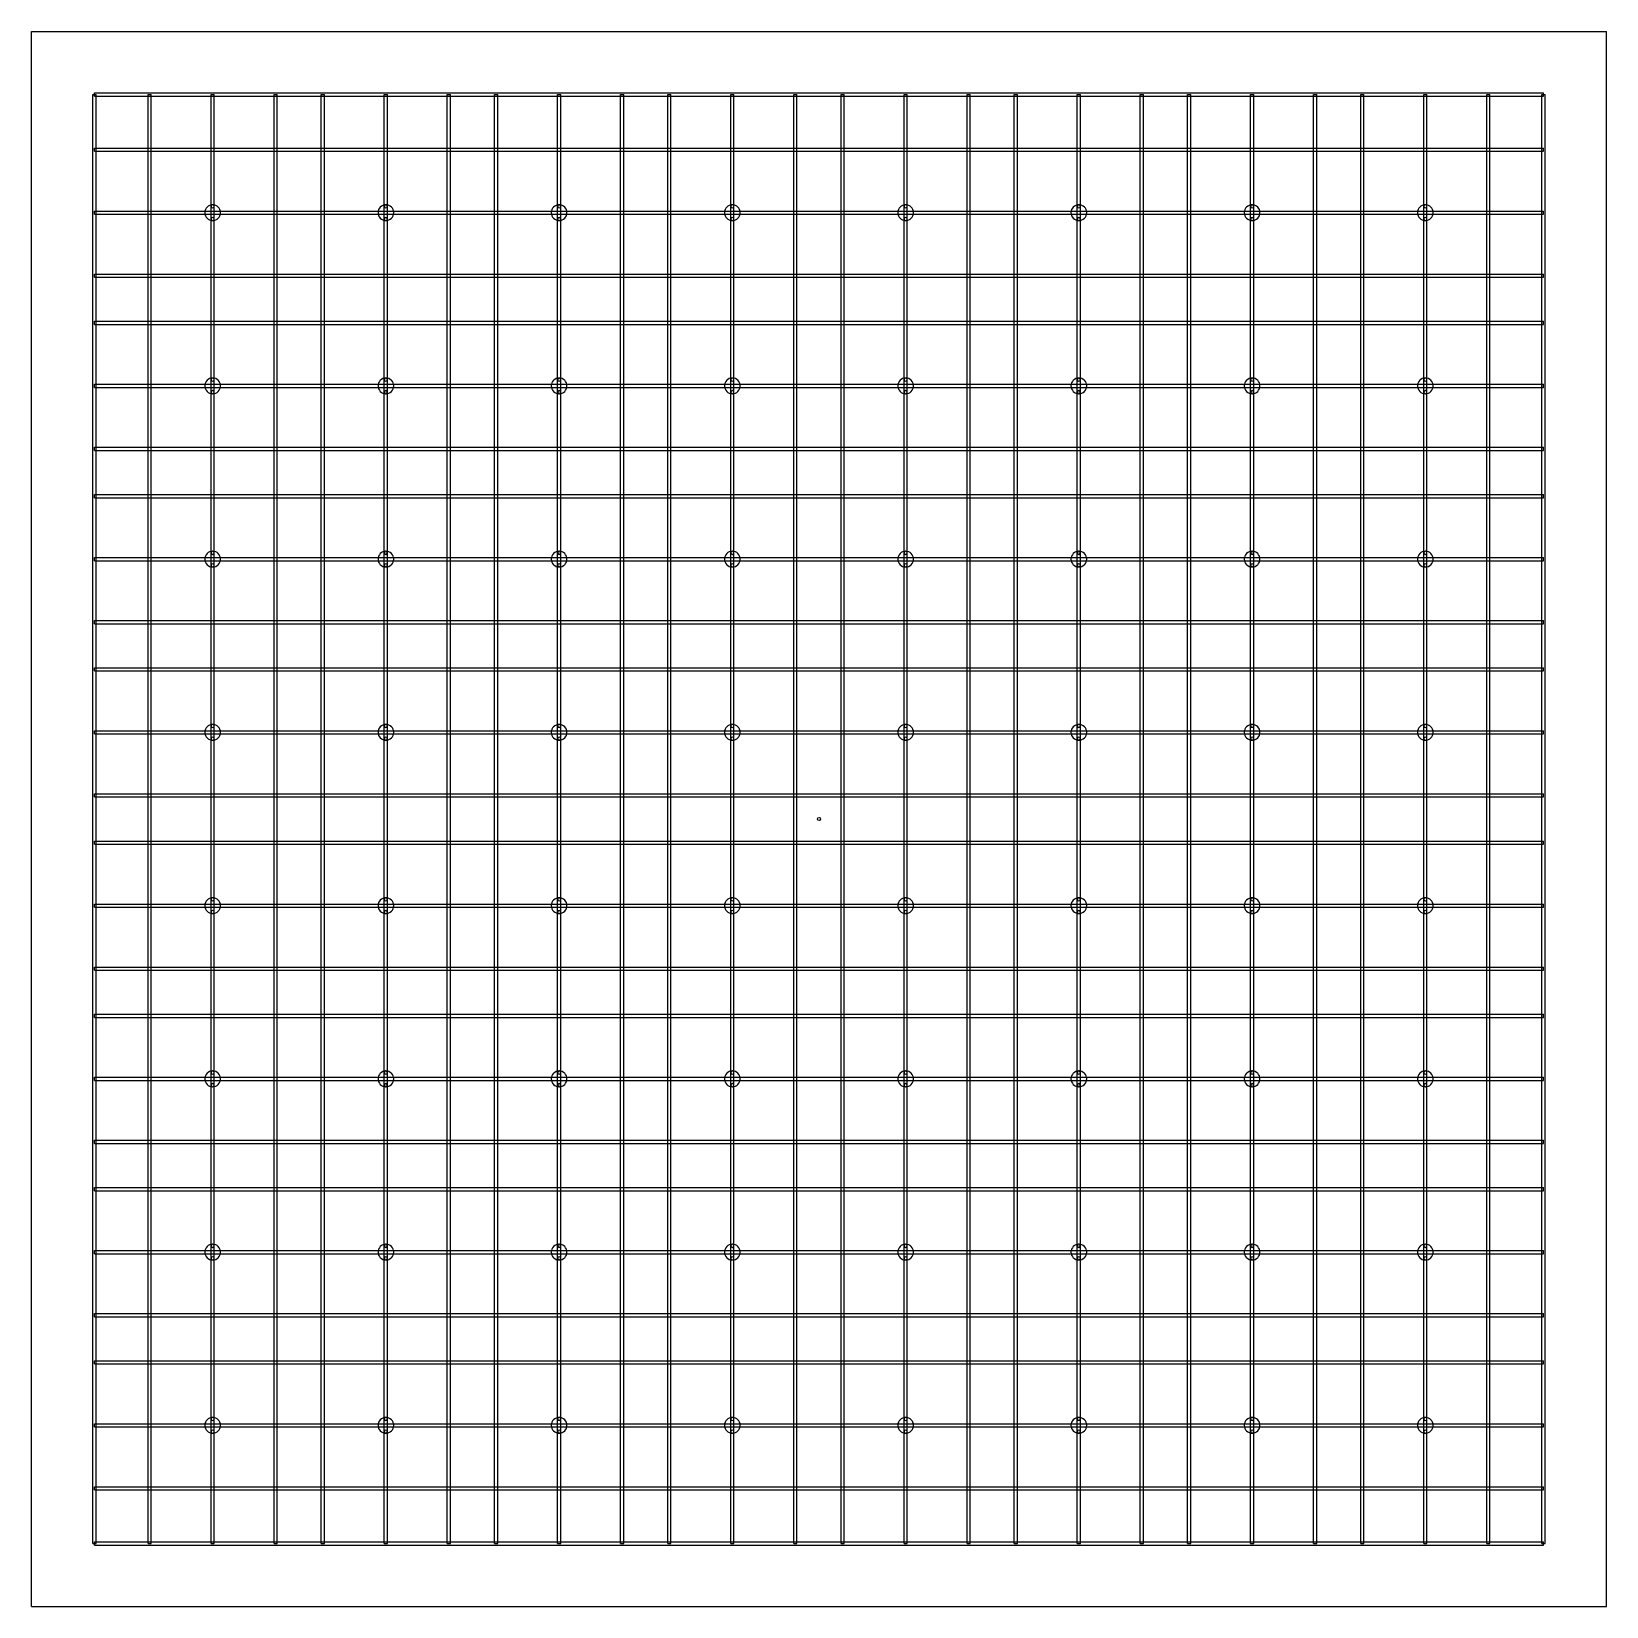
# Model space of a CAD drawing. Header units: millimetres. Extents: x 0 to 500, y 0 to 500.
import ezdxf

# ---------------------------------------------------------------- set-up
doc = ezdxf.new("R2010")
doc.units = ezdxf.units.MM
doc.layers.add('MDF_Model', color=7, linetype='CONTINUOUS')

msp = doc.modelspace()

# ---------------------------------------------------------------- linework, layer by layer
at = {"layer": 'MDF_Model'}
for p, q in [((0, 0, 6), (0, 500, 6)), ((0, 500), (0, 500, 6)), ((0, 0), (0, 500)), ((0, 0, 6), (0, 500, 6)), ((0, 500, 6), (500, 500, 6)), ((0, 500), (500, 500)), ((0, 500, 6), (500, 500, 6)), ((0, 500), (0, 500, 6)), ((0, 0), (0, 500)), ((0, 500), (500, 500)), ((500, 0, 6), (500, 500, 6)), ((500, 500), (500, 500, 6)), ((500, 0), (500, 500)), ((500, 0, 6), (500, 500, 6)), ((500, 500), (500, 500, 6)), ((500, 0), (500, 500)), ((19.5, 480), (20, 480)), ((19.5, 20), (19.5, 480)), ((19.5, 480), (20, 480)), ((19.5, 480, 1), (20, 480, 1)), ((19.5, 480), (19.5, 480, 1)), ((19.5, 20, 1), (19.5, 480, 1)), ((19.5, 480), (19.5, 480, 1)), ((19.5, 20), (19.5, 480)), ((19.5, 20, 1), (19.5, 480, 1)), ((19.5, 480, 1), (20, 480, 1)), ((20, 480.5), (480, 480.5)), ((20, 480), (20, 480.5)), ((20, 480.5), (480, 480.5)), ((20, 480.5, 1), (480, 480.5, 1)), ((20, 480.5), (20, 480.5, 1)), ((20, 480, 1), (20, 480.5, 1)), ((20, 480.5), (20, 480.5, 1)), ((20, 480), (20, 480.5)), ((20, 480, 1), (20, 480.5, 1)), ((20, 480.5, 1), (480, 480.5, 1)), ((20, 480, 1), (20, 480)), ((20, 480, 1), (20, 480)), ((20, 480, 1), (20.5, 480, 1)), ((20, 479.5, 1), (20, 480, 1)), ((20, 479.5, 1), (20, 480, 1)), ((20, 480, 1), (20.5, 480, 1)), ((20.5, 479.5, 1), (20.5, 480, 1)), ((20.5, 479.5, 1), (20.5, 480, 1)), ((37, 480, 1), (38, 480, 1)), ((37, 479.5, 1), (37, 480, 1)), ((37, 479.5, 1), (37, 480, 1)), ((37, 480, 1), (38, 480, 1)), ((38, 479.5, 1), (38, 480, 1)), ((38, 479.5, 1), (38, 480, 1)), ((57, 480, 1), (58, 480, 1)), ((57, 479.5, 1), (57, 480, 1)), ((57, 479.5, 1), (57, 480, 1)), ((57, 480, 1), (58, 480, 1)), ((58, 479.5, 1), (58, 480, 1)), ((58, 479.5, 1), (58, 480, 1)), ((77, 480, 1), (78, 480, 1)), ((77, 479.5, 1), (77, 480, 1)), ((77, 479.5, 1), (77, 480, 1)), ((77, 480, 1), (78, 480, 1)), ((78, 479.5, 1), (78, 480, 1)), ((78, 479.5, 1), (78, 480, 1)), ((92, 480, 1), (93, 480, 1)), ((92, 479.5, 1), (92, 480, 1)), ((92, 479.5, 1), (92, 480, 1)), ((92, 480, 1), (93, 480, 1)), ((93, 479.5, 1), (93, 480, 1)), ((93, 479.5, 1), (93, 480, 1)), ((112, 480, 1), (113, 480, 1)), ((112, 479.5, 1), (112, 480, 1)), ((112, 479.5, 1), (112, 480, 1)), ((112, 480, 1), (113, 480, 1)), ((113, 479.5, 1), (113, 480, 1)), ((113, 479.5, 1), (113, 480, 1)), ((132, 480, 1), (133, 480, 1)), ((132, 479.5, 1), (132, 480, 1)), ((132, 479.5, 1), (132, 480, 1)), ((132, 480, 1), (133, 480, 1)), ((133, 479.5, 1), (133, 480, 1)), ((133, 479.5, 1), (133, 480, 1)), ((147, 480, 1), (148, 480, 1)), ((147, 479.5, 1), (147, 480, 1)), ((147, 479.5, 1), (147, 480, 1)), ((147, 480, 1), (148, 480, 1)), ((148, 479.5, 1), (148, 480, 1)), ((148, 479.5, 1), (148, 480, 1)), ((167, 480, 1), (168, 480, 1)), ((167, 479.5, 1), (167, 480, 1)), ((167, 479.5, 1), (167, 480, 1)), ((167, 480, 1), (168, 480, 1)), ((168, 479.5, 1), (168, 480, 1)), ((168, 479.5, 1), (168, 480, 1)), ((187, 480, 1), (188, 480, 1)), ((187, 479.5, 1), (187, 480, 1)), ((187, 479.5, 1), (187, 480, 1)), ((187, 480, 1), (188, 480, 1)), ((188, 479.5, 1), (188, 480, 1)), ((188, 479.5, 1), (188, 480, 1)), ((202, 480, 1), (203, 480, 1)), ((202, 479.5, 1), (202, 480, 1)), ((202, 479.5, 1), (202, 480, 1)), ((202, 480, 1), (203, 480, 1)), ((203, 479.5, 1), (203, 480, 1)), ((203, 479.5, 1), (203, 480, 1)), ((222, 480, 1), (223, 480, 1)), ((222, 479.5, 1), (222, 480, 1)), ((222, 479.5, 1), (222, 480, 1)), ((222, 480, 1), (223, 480, 1)), ((223, 479.5, 1), (223, 480, 1)), ((223, 479.5, 1), (223, 480, 1)), ((242, 480, 1), (243, 480, 1)), ((242, 479.5, 1), (242, 480, 1)), ((242, 479.5, 1), (242, 480, 1)), ((242, 480, 1), (243, 480, 1)), ((243, 479.5, 1), (243, 480, 1)), ((243, 479.5, 1), (243, 480, 1)), ((257, 480, 1), (258, 480, 1)), ((257, 479.5, 1), (257, 480, 1)), ((257, 479.5, 1), (257, 480, 1)), ((257, 480, 1), (258, 480, 1)), ((258, 479.5, 1), (258, 480, 1)), ((258, 479.5, 1), (258, 480, 1)), ((277, 480, 1), (278, 480, 1)), ((277, 479.5, 1), (277, 480, 1)), ((277, 479.5, 1), (277, 480, 1)), ((277, 480, 1), (278, 480, 1)), ((278, 479.5, 1), (278, 480, 1)), ((278, 479.5, 1), (278, 480, 1)), ((297, 480, 1), (298, 480, 1)), ((297, 479.5, 1), (297, 480, 1)), ((297, 479.5, 1), (297, 480, 1)), ((297, 480, 1), (298, 480, 1)), ((298, 479.5, 1), (298, 480, 1)), ((298, 479.5, 1), (298, 480, 1)), ((312, 480, 1), (313, 480, 1)), ((312, 479.5, 1), (312, 480, 1)), ((312, 479.5, 1), (312, 480, 1)), ((312, 480, 1), (313, 480, 1)), ((313, 479.5, 1), (313, 480, 1)), ((313, 479.5, 1), (313, 480, 1)), ((332, 480, 1), (333, 480, 1)), ((332, 479.5, 1), (332, 480, 1)), ((332, 479.5, 1), (332, 480, 1)), ((332, 480, 1), (333, 480, 1)), ((333, 479.5, 1), (333, 480, 1)), ((333, 479.5, 1), (333, 480, 1)), ((352, 480, 1), (353, 480, 1)), ((352, 479.5, 1), (352, 480, 1)), ((352, 479.5, 1), (352, 480, 1)), ((352, 480, 1), (353, 480, 1)), ((353, 479.5, 1), (353, 480, 1)), ((353, 479.5, 1), (353, 480, 1)), ((367, 480, 1), (368, 480, 1)), ((367, 479.5, 1), (367, 480, 1)), ((367, 479.5, 1), (367, 480, 1)), ((367, 480, 1), (368, 480, 1)), ((368, 479.5, 1), (368, 480, 1)), ((368, 479.5, 1), (368, 480, 1)), ((387, 480, 1), (388, 480, 1)), ((387, 479.5, 1), (387, 480, 1)), ((387, 479.5, 1), (387, 480, 1)), ((387, 480, 1), (388, 480, 1)), ((388, 479.5, 1), (388, 480, 1)), ((388, 479.5, 1), (388, 480, 1)), ((407, 480, 1), (408, 480, 1)), ((407, 479.5, 1), (407, 480, 1)), ((407, 479.5, 1), (407, 480, 1)), ((407, 480, 1), (408, 480, 1)), ((408, 479.5, 1), (408, 480, 1)), ((408, 479.5, 1), (408, 480, 1)), ((422, 480, 1), (423, 480, 1)), ((422, 479.5, 1), (422, 480, 1)), ((422, 479.5, 1), (422, 480, 1)), ((422, 480, 1), (423, 480, 1)), ((423, 479.5, 1), (423, 480, 1)), ((423, 479.5, 1), (423, 480, 1)), ((442, 480, 1), (443, 480, 1)), ((442, 479.5, 1), (442, 480, 1)), ((442, 479.5, 1), (442, 480, 1)), ((442, 480, 1), (443, 480, 1)), ((443, 479.5, 1), (443, 480, 1)), ((443, 479.5, 1), (443, 480, 1)), ((462, 480, 1), (463, 480, 1)), ((462, 479.5, 1), (462, 480, 1)), ((462, 479.5, 1), (462, 480, 1)), ((462, 480, 1), (463, 480, 1)), ((463, 479.5, 1), (463, 480, 1)), ((463, 479.5, 1), (463, 480, 1)), ((479.5, 480, 1), (480, 480, 1)), ((479.5, 479.5, 1), (479.5, 480, 1)), ((479.5, 479.5, 1), (479.5, 480, 1)), ((479.5, 480, 1), (480, 480, 1)), ((480, 480), (480, 480.5)), ((480, 480, 1), (480, 480.5, 1)), ((480, 480.5), (480, 480.5, 1)), ((480, 480), (480, 480.5)), ((480, 480.5), (480, 480.5, 1)), ((480, 480, 1), (480, 480.5, 1)), ((480, 480), (480.5, 480)), ((480, 480), (480.5, 480)), ((480, 480, 1), (480.5, 480, 1)), ((480, 480, 1), (480, 480)), ((480, 480, 1), (480, 480)), ((480, 479.5, 1), (480, 480, 1)), ((480, 480, 1), (480.5, 480, 1)), ((480, 479.5, 1), (480, 480, 1)), ((480.5, 20), (480.5, 480)), ((480.5, 20, 1), (480.5, 480, 1)), ((480.5, 480), (480.5, 480, 1)), ((480.5, 20), (480.5, 480)), ((480.5, 480), (480.5, 480, 1)), ((480.5, 20, 1), (480.5, 480, 1)), ((20, 479.5, 1), (20.5, 479.5, 1)), ((20, 479.5, 1), (20.5, 479.5, 1)), ((20.5, 479.5, 1), (37, 479.5, 1)), ((20.5, 463, 1), (20.5, 479.5, 1)), ((20.5, 479.5), (37, 479.5)), ((20.5, 479.5, 1), (37, 479.5, 1)), ((20.5, 479.5), (20.5, 479.5, 1)), ((20.5, 463, 1), (20.5, 479.5, 1)), ((20.5, 479.5), (20.5, 479.5, 1)), ((20.5, 463), (20.5, 479.5)), ((20.5, 479.5), (37, 479.5)), ((20.5, 463), (20.5, 479.5)), ((37, 479.5, 1), (38, 479.5, 1)), ((37, 479.5), (37, 479.5, 1)), ((37, 463, 1), (37, 479.5, 1)), ((37, 479.5, 1), (38, 479.5, 1)), ((37, 463), (37, 479.5)), ((37, 463, 1), (37, 479.5, 1)), ((37, 479.5), (37, 479.5, 1)), ((37, 463), (37, 479.5)), ((38, 479.5, 1), (57, 479.5, 1)), ((38, 479.5), (57, 479.5)), ((38, 479.5, 1), (57, 479.5, 1)), ((38, 479.5), (38, 479.5, 1)), ((38, 479.5), (57, 479.5)), ((38, 463), (38, 479.5)), ((38, 463, 1), (38, 479.5, 1)), ((38, 479.5), (38, 479.5, 1)), ((38, 463), (38, 479.5)), ((38, 463, 1), (38, 479.5, 1)), ((57, 479.5, 1), (58, 479.5, 1)), ((57, 479.5), (57, 479.5, 1)), ((57, 463, 1), (57, 479.5, 1)), ((57, 479.5, 1), (58, 479.5, 1)), ((57, 463), (57, 479.5)), ((57, 463, 1), (57, 479.5, 1)), ((57, 479.5), (57, 479.5, 1)), ((57, 463), (57, 479.5)), ((58, 479.5, 1), (77, 479.5, 1)), ((58, 479.5), (77, 479.5)), ((58, 479.5, 1), (77, 479.5, 1)), ((58, 479.5), (58, 479.5, 1)), ((58, 479.5), (77, 479.5)), ((58, 463), (58, 479.5)), ((58, 463, 1), (58, 479.5, 1)), ((58, 479.5), (58, 479.5, 1)), ((58, 463), (58, 479.5)), ((58, 463, 1), (58, 479.5, 1)), ((77, 479.5, 1), (78, 479.5, 1)), ((77, 479.5), (77, 479.5, 1)), ((77, 463, 1), (77, 479.5, 1)), ((77, 479.5, 1), (78, 479.5, 1)), ((77, 463), (77, 479.5)), ((77, 463, 1), (77, 479.5, 1)), ((77, 479.5), (77, 479.5, 1)), ((77, 463), (77, 479.5)), ((78, 479.5, 1), (92, 479.5, 1)), ((78, 479.5), (92, 479.5)), ((78, 479.5, 1), (92, 479.5, 1)), ((78, 479.5), (78, 479.5, 1)), ((78, 479.5), (92, 479.5)), ((78, 463), (78, 479.5)), ((78, 463, 1), (78, 479.5, 1)), ((78, 479.5), (78, 479.5, 1)), ((78, 463), (78, 479.5)), ((78, 463, 1), (78, 479.5, 1)), ((92, 479.5, 1), (93, 479.5, 1)), ((92, 479.5), (92, 479.5, 1)), ((92, 463, 1), (92, 479.5, 1)), ((92, 479.5, 1), (93, 479.5, 1)), ((92, 463), (92, 479.5)), ((92, 463, 1), (92, 479.5, 1)), ((92, 479.5), (92, 479.5, 1)), ((92, 463), (92, 479.5)), ((93, 479.5, 1), (112, 479.5, 1)), ((93, 479.5), (112, 479.5)), ((93, 479.5, 1), (112, 479.5, 1)), ((93, 479.5), (93, 479.5, 1)), ((93, 479.5), (112, 479.5)), ((93, 463), (93, 479.5)), ((93, 463, 1), (93, 479.5, 1)), ((93, 479.5), (93, 479.5, 1)), ((93, 463), (93, 479.5)), ((93, 463, 1), (93, 479.5, 1)), ((112, 479.5, 1), (113, 479.5, 1)), ((112, 479.5), (112, 479.5, 1)), ((112, 463, 1), (112, 479.5, 1)), ((112, 479.5, 1), (113, 479.5, 1)), ((112, 463), (112, 479.5)), ((112, 463, 1), (112, 479.5, 1)), ((112, 479.5), (112, 479.5, 1)), ((112, 463), (112, 479.5)), ((113, 479.5, 1), (132, 479.5, 1)), ((113, 479.5), (132, 479.5)), ((113, 479.5, 1), (132, 479.5, 1)), ((113, 479.5), (113, 479.5, 1)), ((113, 479.5), (132, 479.5)), ((113, 463), (113, 479.5)), ((113, 463, 1), (113, 479.5, 1)), ((113, 479.5), (113, 479.5, 1)), ((113, 463), (113, 479.5)), ((113, 463, 1), (113, 479.5, 1)), ((132, 479.5, 1), (133, 479.5, 1)), ((132, 479.5), (132, 479.5, 1)), ((132, 463, 1), (132, 479.5, 1)), ((132, 479.5, 1), (133, 479.5, 1)), ((132, 463), (132, 479.5)), ((132, 463, 1), (132, 479.5, 1)), ((132, 479.5), (132, 479.5, 1)), ((132, 463), (132, 479.5)), ((133, 479.5, 1), (147, 479.5, 1)), ((133, 479.5), (147, 479.5)), ((133, 479.5, 1), (147, 479.5, 1)), ((133, 479.5), (133, 479.5, 1)), ((133, 479.5), (147, 479.5)), ((133, 463), (133, 479.5)), ((133, 463, 1), (133, 479.5, 1)), ((133, 479.5), (133, 479.5, 1)), ((133, 463), (133, 479.5)), ((133, 463, 1), (133, 479.5, 1)), ((147, 479.5, 1), (148, 479.5, 1)), ((147, 479.5), (147, 479.5, 1)), ((147, 463, 1), (147, 479.5, 1)), ((147, 479.5, 1), (148, 479.5, 1)), ((147, 463), (147, 479.5)), ((147, 463, 1), (147, 479.5, 1)), ((147, 479.5), (147, 479.5, 1)), ((147, 463), (147, 479.5)), ((148, 479.5, 1), (167, 479.5, 1)), ((148, 479.5), (167, 479.5)), ((148, 479.5, 1), (167, 479.5, 1)), ((148, 479.5), (148, 479.5, 1)), ((148, 479.5), (167, 479.5)), ((148, 463), (148, 479.5)), ((148, 463, 1), (148, 479.5, 1)), ((148, 479.5), (148, 479.5, 1)), ((148, 463), (148, 479.5)), ((148, 463, 1), (148, 479.5, 1)), ((167, 479.5, 1), (168, 479.5, 1)), ((167, 479.5), (167, 479.5, 1)), ((167, 463, 1), (167, 479.5, 1)), ((167, 479.5, 1), (168, 479.5, 1)), ((167, 463), (167, 479.5)), ((167, 463, 1), (167, 479.5, 1)), ((167, 479.5), (167, 479.5, 1)), ((167, 463), (167, 479.5)), ((168, 479.5, 1), (187, 479.5, 1)), ((168, 479.5), (187, 479.5)), ((168, 479.5, 1), (187, 479.5, 1)), ((168, 479.5), (168, 479.5, 1)), ((168, 479.5), (187, 479.5)), ((168, 463), (168, 479.5)), ((168, 463, 1), (168, 479.5, 1)), ((168, 479.5), (168, 479.5, 1)), ((168, 463), (168, 479.5)), ((168, 463, 1), (168, 479.5, 1)), ((187, 479.5, 1), (188, 479.5, 1)), ((187, 479.5), (187, 479.5, 1)), ((187, 463, 1), (187, 479.5, 1)), ((187, 479.5, 1), (188, 479.5, 1)), ((187, 463), (187, 479.5)), ((187, 463, 1), (187, 479.5, 1)), ((187, 479.5), (187, 479.5, 1)), ((187, 463), (187, 479.5)), ((188, 479.5, 1), (202, 479.5, 1)), ((188, 479.5), (202, 479.5)), ((188, 479.5, 1), (202, 479.5, 1)), ((188, 479.5), (188, 479.5, 1)), ((188, 479.5), (202, 479.5)), ((188, 463), (188, 479.5)), ((188, 463, 1), (188, 479.5, 1)), ((188, 479.5), (188, 479.5, 1)), ((188, 463), (188, 479.5)), ((188, 463, 1), (188, 479.5, 1)), ((202, 479.5, 1), (203, 479.5, 1)), ((202, 479.5), (202, 479.5, 1)), ((202, 463, 1), (202, 479.5, 1)), ((202, 479.5, 1), (203, 479.5, 1)), ((202, 463), (202, 479.5)), ((202, 463, 1), (202, 479.5, 1)), ((202, 479.5), (202, 479.5, 1)), ((202, 463), (202, 479.5)), ((203, 479.5, 1), (222, 479.5, 1)), ((203, 479.5), (222, 479.5)), ((203, 479.5, 1), (222, 479.5, 1)), ((203, 479.5), (203, 479.5, 1)), ((203, 479.5), (222, 479.5)), ((203, 463), (203, 479.5)), ((203, 463, 1), (203, 479.5, 1)), ((203, 479.5), (203, 479.5, 1)), ((203, 463), (203, 479.5)), ((203, 463, 1), (203, 479.5, 1)), ((222, 479.5, 1), (223, 479.5, 1)), ((222, 479.5), (222, 479.5, 1)), ((222, 463, 1), (222, 479.5, 1)), ((222, 479.5, 1), (223, 479.5, 1)), ((222, 463), (222, 479.5)), ((222, 463, 1), (222, 479.5, 1)), ((222, 479.5), (222, 479.5, 1)), ((222, 463), (222, 479.5)), ((223, 479.5, 1), (242, 479.5, 1)), ((223, 479.5), (242, 479.5)), ((223, 479.5, 1), (242, 479.5, 1)), ((223, 479.5), (223, 479.5, 1)), ((223, 479.5), (242, 479.5)), ((223, 463), (223, 479.5)), ((223, 463, 1), (223, 479.5, 1)), ((223, 479.5), (223, 479.5, 1)), ((223, 463), (223, 479.5)), ((223, 463, 1), (223, 479.5, 1)), ((242, 479.5, 1), (243, 479.5, 1)), ((242, 479.5), (242, 479.5, 1)), ((242, 463, 1), (242, 479.5, 1)), ((242, 479.5, 1), (243, 479.5, 1)), ((242, 463), (242, 479.5)), ((242, 463, 1), (242, 479.5, 1)), ((242, 479.5), (242, 479.5, 1)), ((242, 463), (242, 479.5)), ((243, 479.5, 1), (257, 479.5, 1)), ((243, 479.5), (257, 479.5)), ((243, 479.5, 1), (257, 479.5, 1)), ((243, 479.5), (243, 479.5, 1)), ((243, 479.5), (257, 479.5)), ((243, 463), (243, 479.5)), ((243, 463, 1), (243, 479.5, 1)), ((243, 479.5), (243, 479.5, 1)), ((243, 463), (243, 479.5)), ((243, 463, 1), (243, 479.5, 1)), ((257, 479.5, 1), (258, 479.5, 1)), ((257, 479.5), (257, 479.5, 1)), ((257, 463, 1), (257, 479.5, 1)), ((257, 479.5, 1), (258, 479.5, 1)), ((257, 463), (257, 479.5)), ((257, 463, 1), (257, 479.5, 1)), ((257, 479.5), (257, 479.5, 1)), ((257, 463), (257, 479.5)), ((258, 479.5, 1), (277, 479.5, 1)), ((258, 479.5), (277, 479.5)), ((258, 479.5, 1), (277, 479.5, 1)), ((258, 479.5), (258, 479.5, 1)), ((258, 463), (258, 479.5)), ((258, 479.5), (277, 479.5)), ((258, 463, 1), (258, 479.5, 1)), ((258, 479.5), (258, 479.5, 1)), ((258, 463), (258, 479.5)), ((258, 463, 1), (258, 479.5, 1)), ((277, 479.5, 1), (278, 479.5, 1)), ((277, 479.5), (277, 479.5, 1)), ((277, 463, 1), (277, 479.5, 1)), ((277, 479.5, 1), (278, 479.5, 1)), ((277, 463), (277, 479.5)), ((277, 463, 1), (277, 479.5, 1)), ((277, 479.5), (277, 479.5, 1)), ((277, 463), (277, 479.5)), ((278, 479.5, 1), (297, 479.5, 1)), ((278, 479.5), (297, 479.5)), ((278, 479.5, 1), (297, 479.5, 1)), ((278, 479.5), (278, 479.5, 1)), ((278, 463), (278, 479.5)), ((278, 479.5), (297, 479.5)), ((278, 463, 1), (278, 479.5, 1)), ((278, 479.5), (278, 479.5, 1)), ((278, 463), (278, 479.5)), ((278, 463, 1), (278, 479.5, 1)), ((297, 479.5, 1), (298, 479.5, 1)), ((297, 479.5), (297, 479.5, 1)), ((297, 463, 1), (297, 479.5, 1)), ((297, 479.5, 1), (298, 479.5, 1)), ((297, 463), (297, 479.5)), ((297, 463, 1), (297, 479.5, 1)), ((297, 479.5), (297, 479.5, 1)), ((297, 463), (297, 479.5)), ((298, 479.5, 1), (312, 479.5, 1)), ((298, 479.5), (312, 479.5)), ((298, 479.5, 1), (312, 479.5, 1)), ((298, 479.5), (298, 479.5, 1)), ((298, 463), (298, 479.5)), ((298, 479.5), (312, 479.5)), ((298, 463, 1), (298, 479.5, 1)), ((298, 479.5), (298, 479.5, 1)), ((298, 463), (298, 479.5)), ((298, 463, 1), (298, 479.5, 1)), ((312, 479.5, 1), (313, 479.5, 1)), ((312, 479.5), (312, 479.5, 1)), ((312, 463, 1), (312, 479.5, 1)), ((312, 479.5, 1), (313, 479.5, 1)), ((312, 463), (312, 479.5)), ((312, 463, 1), (312, 479.5, 1)), ((312, 479.5), (312, 479.5, 1)), ((312, 463), (312, 479.5)), ((313, 479.5, 1), (332, 479.5, 1)), ((313, 479.5), (332, 479.5)), ((313, 479.5, 1), (332, 479.5, 1)), ((313, 479.5), (313, 479.5, 1)), ((313, 463), (313, 479.5)), ((313, 479.5), (332, 479.5)), ((313, 463, 1), (313, 479.5, 1)), ((313, 479.5), (313, 479.5, 1)), ((313, 463), (313, 479.5)), ((313, 463, 1), (313, 479.5, 1)), ((332, 479.5, 1), (333, 479.5, 1)), ((332, 479.5), (332, 479.5, 1)), ((332, 463, 1), (332, 479.5, 1)), ((332, 479.5, 1), (333, 479.5, 1)), ((332, 463), (332, 479.5)), ((332, 463, 1), (332, 479.5, 1)), ((332, 479.5), (332, 479.5, 1)), ((332, 463), (332, 479.5)), ((333, 479.5, 1), (352, 479.5, 1)), ((333, 479.5), (352, 479.5)), ((333, 479.5, 1), (352, 479.5, 1)), ((333, 479.5), (333, 479.5, 1)), ((333, 463), (333, 479.5)), ((333, 479.5), (352, 479.5)), ((333, 463, 1), (333, 479.5, 1)), ((333, 479.5), (333, 479.5, 1)), ((333, 463), (333, 479.5)), ((333, 463, 1), (333, 479.5, 1)), ((352, 479.5, 1), (353, 479.5, 1)), ((352, 479.5), (352, 479.5, 1)), ((352, 463, 1), (352, 479.5, 1)), ((352, 479.5, 1), (353, 479.5, 1)), ((352, 463), (352, 479.5)), ((352, 463, 1), (352, 479.5, 1)), ((352, 479.5), (352, 479.5, 1)), ((352, 463), (352, 479.5)), ((353, 479.5, 1), (367, 479.5, 1)), ((353, 479.5), (367, 479.5)), ((353, 479.5, 1), (367, 479.5, 1)), ((353, 479.5), (353, 479.5, 1)), ((353, 463), (353, 479.5)), ((353, 479.5), (367, 479.5)), ((353, 463, 1), (353, 479.5, 1)), ((353, 479.5), (353, 479.5, 1)), ((353, 463), (353, 479.5)), ((353, 463, 1), (353, 479.5, 1)), ((367, 479.5, 1), (368, 479.5, 1)), ((367, 479.5), (367, 479.5, 1)), ((367, 463, 1), (367, 479.5, 1)), ((367, 479.5, 1), (368, 479.5, 1)), ((367, 463), (367, 479.5)), ((367, 463, 1), (367, 479.5, 1)), ((367, 479.5), (367, 479.5, 1)), ((367, 463), (367, 479.5)), ((368, 479.5, 1), (387, 479.5, 1)), ((368, 479.5), (387, 479.5)), ((368, 479.5, 1), (387, 479.5, 1)), ((368, 479.5), (368, 479.5, 1)), ((368, 463), (368, 479.5)), ((368, 479.5), (387, 479.5)), ((368, 463, 1), (368, 479.5, 1)), ((368, 479.5), (368, 479.5, 1)), ((368, 463), (368, 479.5)), ((368, 463, 1), (368, 479.5, 1)), ((387, 479.5, 1), (388, 479.5, 1)), ((387, 479.5), (387, 479.5, 1)), ((387, 463, 1), (387, 479.5, 1)), ((387, 479.5, 1), (388, 479.5, 1)), ((387, 463), (387, 479.5)), ((387, 463, 1), (387, 479.5, 1)), ((387, 479.5), (387, 479.5, 1)), ((387, 463), (387, 479.5)), ((388, 479.5, 1), (407, 479.5, 1)), ((388, 479.5), (407, 479.5)), ((388, 479.5, 1), (407, 479.5, 1)), ((388, 479.5), (388, 479.5, 1)), ((388, 463), (388, 479.5)), ((388, 479.5), (407, 479.5)), ((388, 463, 1), (388, 479.5, 1)), ((388, 479.5), (388, 479.5, 1)), ((388, 463), (388, 479.5)), ((388, 463, 1), (388, 479.5, 1)), ((407, 479.5, 1), (408, 479.5, 1)), ((407, 479.5), (407, 479.5, 1)), ((407, 463, 1), (407, 479.5, 1)), ((407, 479.5, 1), (408, 479.5, 1)), ((407, 463), (407, 479.5)), ((407, 463, 1), (407, 479.5, 1)), ((407, 479.5), (407, 479.5, 1)), ((407, 463), (407, 479.5)), ((408, 479.5, 1), (422, 479.5, 1)), ((408, 479.5), (422, 479.5)), ((408, 479.5, 1), (422, 479.5, 1)), ((408, 479.5), (408, 479.5, 1)), ((408, 463), (408, 479.5)), ((408, 479.5), (422, 479.5)), ((408, 463, 1), (408, 479.5, 1)), ((408, 479.5), (408, 479.5, 1)), ((408, 463), (408, 479.5)), ((408, 463, 1), (408, 479.5, 1)), ((422, 479.5, 1), (423, 479.5, 1)), ((422, 479.5), (422, 479.5, 1)), ((422, 463, 1), (422, 479.5, 1)), ((422, 479.5, 1), (423, 479.5, 1)), ((422, 463), (422, 479.5)), ((422, 463, 1), (422, 479.5, 1)), ((422, 479.5), (422, 479.5, 1)), ((422, 463), (422, 479.5)), ((423, 479.5, 1), (442, 479.5, 1)), ((423, 479.5), (442, 479.5)), ((423, 479.5, 1), (442, 479.5, 1)), ((423, 479.5), (423, 479.5, 1)), ((423, 463), (423, 479.5)), ((423, 479.5), (442, 479.5)), ((423, 463, 1), (423, 479.5, 1)), ((423, 479.5), (423, 479.5, 1)), ((423, 463), (423, 479.5)), ((423, 463, 1), (423, 479.5, 1)), ((442, 479.5, 1), (443, 479.5, 1)), ((442, 479.5), (442, 479.5, 1)), ((442, 463, 1), (442, 479.5, 1)), ((442, 479.5, 1), (443, 479.5, 1)), ((442, 463), (442, 479.5)), ((442, 463, 1), (442, 479.5, 1)), ((442, 479.5), (442, 479.5, 1)), ((442, 463), (442, 479.5)), ((443, 479.5, 1), (462, 479.5, 1)), ((443, 479.5), (462, 479.5)), ((443, 479.5, 1), (462, 479.5, 1)), ((443, 479.5), (443, 479.5, 1)), ((443, 463), (443, 479.5)), ((443, 479.5), (462, 479.5)), ((443, 463, 1), (443, 479.5, 1)), ((443, 479.5), (443, 479.5, 1)), ((443, 463), (443, 479.5)), ((443, 463, 1), (443, 479.5, 1)), ((462, 479.5, 1), (463, 479.5, 1)), ((462, 479.5), (462, 479.5, 1)), ((462, 463, 1), (462, 479.5, 1)), ((462, 479.5, 1), (463, 479.5, 1)), ((462, 463), (462, 479.5)), ((462, 463, 1), (462, 479.5, 1)), ((462, 479.5), (462, 479.5, 1)), ((462, 463), (462, 479.5)), ((463, 479.5, 1), (479.5, 479.5, 1)), ((463, 479.5), (479.5, 479.5)), ((463, 479.5, 1), (479.5, 479.5, 1)), ((463, 479.5), (463, 479.5, 1)), ((463, 463), (463, 479.5)), ((463, 479.5), (479.5, 479.5)), ((463, 463, 1), (463, 479.5, 1)), ((463, 479.5), (463, 479.5, 1)), ((463, 463), (463, 479.5)), ((463, 463, 1), (463, 479.5, 1)), ((479.5, 463, 1), (479.5, 479.5, 1)), ((479.5, 479.5, 1), (480, 479.5, 1)), ((479.5, 463, 1), (479.5, 479.5, 1)), ((479.5, 479.5), (479.5, 479.5, 1)), ((479.5, 463), (479.5, 479.5)), ((479.5, 479.5, 1), (480, 479.5, 1)), ((479.5, 479.5), (479.5, 479.5, 1)), ((479.5, 463), (479.5, 479.5)), ((20, 463, 1), (20.5, 463, 1)), ((20, 462, 1), (20, 463, 1)), ((20, 463, 1), (20.5, 463, 1)), ((20, 462, 1), (20, 463, 1)), ((20, 462, 1), (20.5, 462, 1)), ((20, 462, 1), (20.5, 462, 1)), ((20.5, 462, 1), (20.5, 463, 1)), ((20.5, 463, 1), (20.5, 463)), ((20.5, 463), (37, 463)), ((20.5, 463, 1), (37, 463, 1)), ((20.5, 462, 1), (20.5, 463, 1)), ((20.5, 463), (37, 463)), ((20.5, 463, 1), (37, 463, 1)), ((20.5, 463, 1), (20.5, 463)), ((20.5, 443, 1), (20.5, 462, 1)), ((20.5, 443, 1), (20.5, 462, 1)), ((20.5, 462, 1), (20.5, 462)), ((20.5, 443), (20.5, 462)), ((20.5, 462, 1), (37, 462, 1)), ((20.5, 462), (37, 462)), ((20.5, 462, 1), (37, 462, 1)), ((20.5, 462, 1), (20.5, 462)), ((20.5, 462), (37, 462)), ((20.5, 443), (20.5, 462)), ((37, 463, 1), (38, 463, 1)), ((37, 463), (37, 463, 1)), ((37, 462, 1), (37, 463, 1)), ((37, 463), (37, 463, 1)), ((37, 462, 1), (37, 463, 1)), ((37, 463, 1), (38, 463, 1)), ((37, 462), (37, 462, 1)), ((37, 443), (37, 462)), ((37, 462, 1), (38, 462, 1)), ((37, 443, 1), (37, 462, 1)), ((37, 462), (37, 462, 1)), ((37, 443), (37, 462)), ((37, 443, 1), (37, 462, 1)), ((37, 462, 1), (38, 462, 1)), ((38, 463), (57, 463)), ((38, 463), (38, 463, 1)), ((38, 463), (57, 463)), ((38, 463, 1), (57, 463, 1)), ((38, 463), (38, 463, 1)), ((38, 462, 1), (38, 463, 1)), ((38, 463, 1), (57, 463, 1)), ((38, 462, 1), (38, 463, 1)), ((38, 462), (57, 462)), ((38, 443), (38, 462)), ((38, 462), (57, 462)), ((38, 462, 1), (57, 462, 1)), ((38, 462), (38, 462, 1)), ((38, 462, 1), (57, 462, 1)), ((38, 443, 1), (38, 462, 1)), ((38, 443, 1), (38, 462, 1)), ((38, 462), (38, 462, 1)), ((38, 443), (38, 462)), ((57, 463, 1), (58, 463, 1)), ((57, 463), (57, 463, 1)), ((57, 462, 1), (57, 463, 1)), ((57, 463, 1), (58, 463, 1)), ((57, 463), (57, 463, 1)), ((57, 462, 1), (57, 463, 1)), ((57, 444.5, 1), (57, 462, 1)), ((57, 462, 1), (58, 462, 1)), ((57, 444.5, 1), (57, 462, 1)), ((57, 462), (57, 462, 1)), ((57, 444.5), (57, 462)), ((57, 462, 1), (58, 462, 1)), ((57, 444.5), (57, 462)), ((57, 462), (57, 462, 1)), ((58, 463), (77, 463)), ((58, 463), (58, 463, 1)), ((58, 462, 1), (58, 463, 1)), ((58, 463), (77, 463)), ((58, 463, 1), (77, 463, 1)), ((58, 463), (58, 463, 1)), ((58, 463, 1), (77, 463, 1)), ((58, 462, 1), (58, 463, 1)), ((58, 444.5, 1), (58, 462, 1)), ((58, 444.5, 1), (58, 462, 1)), ((58, 462), (58, 462, 1)), ((58, 444.5), (58, 462)), ((58, 462), (77, 462)), ((58, 444.5), (58, 462)), ((58, 462, 1), (77, 462, 1)), ((58, 462), (77, 462)), ((58, 462, 1), (77, 462, 1)), ((58, 462), (58, 462, 1)), ((77, 463, 1), (78, 463, 1)), ((77, 463), (77, 463, 1)), ((77, 462, 1), (77, 463, 1)), ((77, 463, 1), (78, 463, 1)), ((77, 463), (77, 463, 1)), ((77, 462, 1), (77, 463, 1)), ((77, 462, 1), (78, 462, 1)), ((77, 443), (77, 462)), ((77, 462), (77, 462, 1)), ((77, 443, 1), (77, 462, 1)), ((77, 462, 1), (78, 462, 1)), ((77, 443, 1), (77, 462, 1)), ((77, 462), (77, 462, 1)), ((77, 443), (77, 462)), ((78, 463), (92, 463)), ((78, 463), (78, 463, 1)), ((78, 463), (92, 463)), ((78, 463, 1), (92, 463, 1)), ((78, 463), (78, 463, 1)), ((78, 462, 1), (78, 463, 1)), ((78, 463, 1), (92, 463, 1)), ((78, 462, 1), (78, 463, 1)), ((78, 462, 1), (92, 462, 1)), ((78, 443, 1), (78, 462, 1)), ((78, 462), (92, 462)), ((78, 462, 1), (92, 462, 1)), ((78, 462), (78, 462, 1)), ((78, 443, 1), (78, 462, 1)), ((78, 462), (78, 462, 1)), ((78, 443), (78, 462)), ((78, 462), (92, 462)), ((78, 443), (78, 462)), ((92, 463, 1), (93, 463, 1)), ((92, 463), (92, 463, 1)), ((92, 462, 1), (92, 463, 1)), ((92, 463, 1), (93, 463, 1)), ((92, 463), (92, 463, 1)), ((92, 462, 1), (92, 463, 1)), ((92, 462, 1), (93, 462, 1)), ((92, 443, 1), (92, 462, 1)), ((92, 462, 1), (93, 462, 1)), ((92, 462), (92, 462, 1)), ((92, 443, 1), (92, 462, 1)), ((92, 462), (92, 462, 1)), ((92, 443), (92, 462)), ((92, 443), (92, 462)), ((93, 463), (112, 463)), ((93, 463), (93, 463, 1)), ((93, 463), (112, 463)), ((93, 463, 1), (112, 463, 1)), ((93, 463), (93, 463, 1)), ((93, 462, 1), (93, 463, 1)), ((93, 463, 1), (112, 463, 1)), ((93, 462, 1), (93, 463, 1)), ((93, 462), (112, 462)), ((93, 443), (93, 462)), ((93, 462), (112, 462)), ((93, 462, 1), (112, 462, 1)), ((93, 462), (93, 462, 1)), ((93, 462, 1), (112, 462, 1)), ((93, 443, 1), (93, 462, 1)), ((93, 443, 1), (93, 462, 1)), ((93, 462), (93, 462, 1)), ((93, 443), (93, 462)), ((112, 463, 1), (113, 463, 1)), ((112, 463), (112, 463, 1)), ((112, 462, 1), (112, 463, 1)), ((112, 463, 1), (113, 463, 1)), ((112, 463), (112, 463, 1)), ((112, 462, 1), (112, 463, 1)), ((112, 444.5, 1), (112, 462, 1)), ((112, 462, 1), (113, 462, 1)), ((112, 444.5, 1), (112, 462, 1)), ((112, 462), (112, 462, 1)), ((112, 444.5), (112, 462)), ((112, 462, 1), (113, 462, 1)), ((112, 444.5), (112, 462)), ((112, 462), (112, 462, 1)), ((113, 463), (132, 463)), ((113, 463), (113, 463, 1)), ((113, 462, 1), (113, 463, 1)), ((113, 463), (132, 463)), ((113, 463, 1), (132, 463, 1)), ((113, 463), (113, 463, 1)), ((113, 463, 1), (132, 463, 1)), ((113, 462, 1), (113, 463, 1)), ((113, 444.5, 1), (113, 462, 1)), ((113, 444.5, 1), (113, 462, 1)), ((113, 462), (113, 462, 1)), ((113, 444.5), (113, 462)), ((113, 462), (132, 462)), ((113, 444.5), (113, 462)), ((113, 462, 1), (132, 462, 1)), ((113, 462), (132, 462)), ((113, 462, 1), (132, 462, 1)), ((113, 462), (113, 462, 1)), ((132, 463, 1), (133, 463, 1)), ((132, 463), (132, 463, 1)), ((132, 462, 1), (132, 463, 1)), ((132, 463, 1), (133, 463, 1)), ((132, 463), (132, 463, 1)), ((132, 462, 1), (132, 463, 1)), ((132, 462, 1), (133, 462, 1)), ((132, 443), (132, 462)), ((132, 462), (132, 462, 1)), ((132, 443, 1), (132, 462, 1)), ((132, 462, 1), (133, 462, 1)), ((132, 443, 1), (132, 462, 1)), ((132, 462), (132, 462, 1)), ((132, 443), (132, 462)), ((133, 463), (147, 463)), ((133, 463), (133, 463, 1)), ((133, 463), (147, 463)), ((133, 463, 1), (147, 463, 1)), ((133, 463), (133, 463, 1)), ((133, 462, 1), (133, 463, 1)), ((133, 463, 1), (147, 463, 1)), ((133, 462, 1), (133, 463, 1)), ((133, 462, 1), (147, 462, 1)), ((133, 443, 1), (133, 462, 1)), ((133, 462), (147, 462)), ((133, 462, 1), (147, 462, 1)), ((133, 462), (133, 462, 1)), ((133, 443, 1), (133, 462, 1)), ((133, 462), (133, 462, 1)), ((133, 443), (133, 462)), ((133, 462), (147, 462)), ((133, 443), (133, 462)), ((147, 463, 1), (148, 463, 1)), ((147, 463), (147, 463, 1)), ((147, 462, 1), (147, 463, 1)), ((147, 463, 1), (148, 463, 1)), ((147, 463), (147, 463, 1)), ((147, 462, 1), (147, 463, 1)), ((147, 462, 1), (148, 462, 1)), ((147, 443, 1), (147, 462, 1)), ((147, 462, 1), (148, 462, 1)), ((147, 462), (147, 462, 1)), ((147, 443, 1), (147, 462, 1)), ((147, 462), (147, 462, 1)), ((147, 443), (147, 462)), ((147, 443), (147, 462)), ((148, 463), (167, 463)), ((148, 463), (148, 463, 1)), ((148, 463), (167, 463)), ((148, 463, 1), (167, 463, 1)), ((148, 463), (148, 463, 1)), ((148, 462, 1), (148, 463, 1)), ((148, 463, 1), (167, 463, 1)), ((148, 462, 1), (148, 463, 1)), ((148, 462), (167, 462)), ((148, 443), (148, 462)), ((148, 462), (167, 462)), ((148, 462, 1), (167, 462, 1)), ((148, 462), (148, 462, 1)), ((148, 462, 1), (167, 462, 1)), ((148, 443, 1), (148, 462, 1)), ((148, 443, 1), (148, 462, 1)), ((148, 462), (148, 462, 1)), ((148, 443), (148, 462)), ((167, 463, 1), (168, 463, 1)), ((167, 463), (167, 463, 1)), ((167, 462, 1), (167, 463, 1)), ((167, 463, 1), (168, 463, 1)), ((167, 463), (167, 463, 1)), ((167, 462, 1), (167, 463, 1)), ((167, 444.5, 1), (167, 462, 1)), ((167, 462, 1), (168, 462, 1)), ((167, 444.5, 1), (167, 462, 1)), ((167, 462), (167, 462, 1)), ((167, 444.5), (167, 462)), ((167, 462, 1), (168, 462, 1)), ((167, 444.5), (167, 462)), ((167, 462), (167, 462, 1)), ((168, 463), (187, 463)), ((168, 463), (168, 463, 1)), ((168, 462, 1), (168, 463, 1)), ((168, 463), (187, 463)), ((168, 463, 1), (187, 463, 1)), ((168, 463), (168, 463, 1)), ((168, 463, 1), (187, 463, 1)), ((168, 462, 1), (168, 463, 1)), ((168, 444.5, 1), (168, 462, 1)), ((168, 444.5, 1), (168, 462, 1)), ((168, 462), (168, 462, 1)), ((168, 444.5), (168, 462)), ((168, 462), (187, 462)), ((168, 444.5), (168, 462)), ((168, 462, 1), (187, 462, 1)), ((168, 462), (187, 462)), ((168, 462, 1), (187, 462, 1)), ((168, 462), (168, 462, 1)), ((187, 463, 1), (188, 463, 1)), ((187, 463), (187, 463, 1)), ((187, 462, 1), (187, 463, 1)), ((187, 463, 1), (188, 463, 1)), ((187, 463), (187, 463, 1)), ((187, 462, 1), (187, 463, 1)), ((187, 462, 1), (188, 462, 1)), ((187, 443), (187, 462)), ((187, 462), (187, 462, 1)), ((187, 443, 1), (187, 462, 1)), ((187, 462, 1), (188, 462, 1)), ((187, 443, 1), (187, 462, 1)), ((187, 462), (187, 462, 1)), ((187, 443), (187, 462)), ((188, 463), (202, 463)), ((188, 463), (188, 463, 1)), ((188, 463), (202, 463)), ((188, 463, 1), (202, 463, 1)), ((188, 463), (188, 463, 1)), ((188, 462, 1), (188, 463, 1)), ((188, 463, 1), (202, 463, 1)), ((188, 462, 1), (188, 463, 1)), ((188, 462, 1), (202, 462, 1)), ((188, 443, 1), (188, 462, 1)), ((188, 462), (202, 462)), ((188, 462, 1), (202, 462, 1)), ((188, 462), (188, 462, 1)), ((188, 443, 1), (188, 462, 1)), ((188, 462), (188, 462, 1)), ((188, 443), (188, 462)), ((188, 462), (202, 462)), ((188, 443), (188, 462)), ((202, 463, 1), (203, 463, 1)), ((202, 463), (202, 463, 1)), ((202, 462, 1), (202, 463, 1)), ((202, 463, 1), (203, 463, 1)), ((202, 463), (202, 463, 1)), ((202, 462, 1), (202, 463, 1)), ((202, 462, 1), (203, 462, 1)), ((202, 443, 1), (202, 462, 1)), ((202, 462, 1), (203, 462, 1)), ((202, 462), (202, 462, 1)), ((202, 443, 1), (202, 462, 1)), ((202, 462), (202, 462, 1)), ((202, 443), (202, 462)), ((202, 443), (202, 462)), ((203, 463), (222, 463)), ((203, 463), (203, 463, 1)), ((203, 463), (222, 463)), ((203, 463, 1), (222, 463, 1)), ((203, 463), (203, 463, 1)), ((203, 462, 1), (203, 463, 1)), ((203, 463, 1), (222, 463, 1)), ((203, 462, 1), (203, 463, 1)), ((203, 462), (222, 462)), ((203, 443), (203, 462)), ((203, 462), (222, 462)), ((203, 462, 1), (222, 462, 1)), ((203, 462), (203, 462, 1)), ((203, 462, 1), (222, 462, 1)), ((203, 443, 1), (203, 462, 1)), ((203, 443, 1), (203, 462, 1)), ((203, 462), (203, 462, 1)), ((203, 443), (203, 462)), ((222, 463, 1), (223, 463, 1)), ((222, 463), (222, 463, 1)), ((222, 462, 1), (222, 463, 1)), ((222, 463, 1), (223, 463, 1)), ((222, 463), (222, 463, 1)), ((222, 462, 1), (222, 463, 1)), ((222, 444.5, 1), (222, 462, 1)), ((222, 462, 1), (223, 462, 1)), ((222, 444.5, 1), (222, 462, 1)), ((222, 462), (222, 462, 1)), ((222, 444.5), (222, 462)), ((222, 462, 1), (223, 462, 1)), ((222, 444.5), (222, 462)), ((222, 462), (222, 462, 1)), ((223, 463), (242, 463)), ((223, 463), (223, 463, 1)), ((223, 462, 1), (223, 463, 1)), ((223, 463), (242, 463)), ((223, 463, 1), (242, 463, 1)), ((223, 463), (223, 463, 1)), ((223, 463, 1), (242, 463, 1)), ((223, 462, 1), (223, 463, 1)), ((223, 444.5, 1), (223, 462, 1)), ((223, 444.5, 1), (223, 462, 1)), ((223, 462), (223, 462, 1)), ((223, 444.5), (223, 462)), ((223, 462), (242, 462)), ((223, 444.5), (223, 462)), ((223, 462, 1), (242, 462, 1)), ((223, 462), (242, 462)), ((223, 462, 1), (242, 462, 1)), ((223, 462), (223, 462, 1)), ((242, 463, 1), (243, 463, 1)), ((242, 463), (242, 463, 1)), ((242, 462, 1), (242, 463, 1)), ((242, 463, 1), (243, 463, 1)), ((242, 463), (242, 463, 1)), ((242, 462, 1), (242, 463, 1)), ((242, 462, 1), (243, 462, 1)), ((242, 443), (242, 462)), ((242, 462), (242, 462, 1)), ((242, 443, 1), (242, 462, 1)), ((242, 462, 1), (243, 462, 1)), ((242, 443, 1), (242, 462, 1)), ((242, 462), (242, 462, 1)), ((242, 443), (242, 462)), ((243, 463), (257, 463)), ((243, 463), (243, 463, 1)), ((243, 463), (257, 463)), ((243, 463, 1), (257, 463, 1)), ((243, 463), (243, 463, 1)), ((243, 462, 1), (243, 463, 1)), ((243, 463, 1), (257, 463, 1)), ((243, 462, 1), (243, 463, 1)), ((243, 462, 1), (257, 462, 1)), ((243, 443, 1), (243, 462, 1)), ((243, 462), (257, 462)), ((243, 462, 1), (257, 462, 1)), ((243, 462), (243, 462, 1)), ((243, 443, 1), (243, 462, 1)), ((243, 462), (243, 462, 1)), ((243, 443), (243, 462)), ((243, 462), (257, 462)), ((243, 443), (243, 462)), ((257, 463, 1), (258, 463, 1)), ((257, 463), (257, 463, 1)), ((257, 462, 1), (257, 463, 1)), ((257, 463, 1), (258, 463, 1)), ((257, 463), (257, 463, 1)), ((257, 462, 1), (257, 463, 1)), ((257, 462, 1), (258, 462, 1)), ((257, 443, 1), (257, 462, 1)), ((257, 462, 1), (258, 462, 1)), ((257, 462), (257, 462, 1)), ((257, 443, 1), (257, 462, 1)), ((257, 462), (257, 462, 1)), ((257, 443), (257, 462)), ((257, 443), (257, 462)), ((258, 463), (277, 463)), ((258, 463), (258, 463, 1)), ((258, 463), (277, 463)), ((258, 463, 1), (277, 463, 1)), ((258, 463), (258, 463, 1)), ((258, 462, 1), (258, 463, 1)), ((258, 463, 1), (277, 463, 1)), ((258, 462, 1), (258, 463, 1)), ((258, 462), (277, 462)), ((258, 443), (258, 462)), ((258, 462), (277, 462)), ((258, 462, 1), (277, 462, 1)), ((258, 462), (258, 462, 1)), ((258, 462, 1), (277, 462, 1)), ((258, 443, 1), (258, 462, 1)), ((258, 443, 1), (258, 462, 1)), ((258, 462), (258, 462, 1)), ((258, 443), (258, 462)), ((277, 463, 1), (278, 463, 1)), ((277, 463), (277, 463, 1)), ((277, 462, 1), (277, 463, 1)), ((277, 463, 1), (278, 463, 1)), ((277, 463), (277, 463, 1)), ((277, 462, 1), (277, 463, 1)), ((277, 444.5, 1), (277, 462, 1)), ((277, 462, 1), (278, 462, 1)), ((277, 444.5, 1), (277, 462, 1)), ((277, 462), (277, 462, 1)), ((277, 444.5), (277, 462)), ((277, 462, 1), (278, 462, 1)), ((277, 444.5), (277, 462)), ((277, 462), (277, 462, 1)), ((278, 463), (297, 463)), ((278, 463), (278, 463, 1)), ((278, 462, 1), (278, 463, 1)), ((278, 463), (297, 463)), ((278, 463, 1), (297, 463, 1)), ((278, 463), (278, 463, 1)), ((278, 463, 1), (297, 463, 1)), ((278, 462, 1), (278, 463, 1)), ((278, 444.5, 1), (278, 462, 1)), ((278, 444.5, 1), (278, 462, 1)), ((278, 462), (278, 462, 1)), ((278, 444.5), (278, 462)), ((278, 462), (297, 462)), ((278, 444.5), (278, 462)), ((278, 462, 1), (297, 462, 1)), ((278, 462), (297, 462)), ((278, 462, 1), (297, 462, 1)), ((278, 462), (278, 462, 1)), ((297, 463, 1), (298, 463, 1)), ((297, 463), (297, 463, 1)), ((297, 462, 1), (297, 463, 1)), ((297, 463, 1), (298, 463, 1)), ((297, 463), (297, 463, 1)), ((297, 462, 1), (297, 463, 1)), ((297, 462, 1), (298, 462, 1)), ((297, 443), (297, 462)), ((297, 462), (297, 462, 1)), ((297, 443, 1), (297, 462, 1)), ((297, 462, 1), (298, 462, 1)), ((297, 443, 1), (297, 462, 1)), ((297, 462), (297, 462, 1)), ((297, 443), (297, 462)), ((298, 463), (312, 463)), ((298, 463), (298, 463, 1)), ((298, 463), (312, 463)), ((298, 463, 1), (312, 463, 1)), ((298, 463), (298, 463, 1)), ((298, 462, 1), (298, 463, 1)), ((298, 463, 1), (312, 463, 1)), ((298, 462, 1), (298, 463, 1)), ((298, 462, 1), (312, 462, 1)), ((298, 443, 1), (298, 462, 1)), ((298, 462), (312, 462)), ((298, 462, 1), (312, 462, 1)), ((298, 462), (298, 462, 1)), ((298, 443, 1), (298, 462, 1)), ((298, 462), (298, 462, 1)), ((298, 443), (298, 462)), ((298, 462), (312, 462)), ((298, 443), (298, 462)), ((312, 463, 1), (313, 463, 1)), ((312, 463), (312, 463, 1)), ((312, 462, 1), (312, 463, 1)), ((312, 463, 1), (313, 463, 1)), ((312, 463), (312, 463, 1)), ((312, 462, 1), (312, 463, 1)), ((312, 462, 1), (313, 462, 1)), ((312, 443, 1), (312, 462, 1)), ((312, 462, 1), (313, 462, 1)), ((312, 462), (312, 462, 1)), ((312, 443, 1), (312, 462, 1)), ((312, 462), (312, 462, 1)), ((312, 443), (312, 462)), ((312, 443), (312, 462)), ((313, 463), (332, 463)), ((313, 463), (313, 463, 1)), ((313, 463), (332, 463)), ((313, 463, 1), (332, 463, 1)), ((313, 463), (313, 463, 1)), ((313, 462, 1), (313, 463, 1)), ((313, 463, 1), (332, 463, 1)), ((313, 462, 1), (313, 463, 1)), ((313, 462), (332, 462)), ((313, 443), (313, 462)), ((313, 462), (332, 462)), ((313, 462, 1), (332, 462, 1)), ((313, 462), (313, 462, 1)), ((313, 462, 1), (332, 462, 1)), ((313, 443, 1), (313, 462, 1)), ((313, 443, 1), (313, 462, 1)), ((313, 462), (313, 462, 1)), ((313, 443), (313, 462)), ((332, 463, 1), (333, 463, 1)), ((332, 463), (332, 463, 1)), ((332, 462, 1), (332, 463, 1)), ((332, 463, 1), (333, 463, 1)), ((332, 463), (332, 463, 1)), ((332, 462, 1), (332, 463, 1)), ((332, 444.5, 1), (332, 462, 1)), ((332, 462, 1), (333, 462, 1)), ((332, 444.5, 1), (332, 462, 1)), ((332, 462), (332, 462, 1)), ((332, 444.5), (332, 462)), ((332, 462, 1), (333, 462, 1)), ((332, 444.5), (332, 462)), ((332, 462), (332, 462, 1)), ((333, 463), (352, 463)), ((333, 463), (333, 463, 1)), ((333, 462, 1), (333, 463, 1)), ((333, 463), (352, 463)), ((333, 463, 1), (352, 463, 1)), ((333, 463), (333, 463, 1)), ((333, 463, 1), (352, 463, 1)), ((333, 462, 1), (333, 463, 1)), ((333, 444.5, 1), (333, 462, 1)), ((333, 444.5, 1), (333, 462, 1)), ((333, 462), (333, 462, 1)), ((333, 444.5), (333, 462)), ((333, 462), (352, 462)), ((333, 444.5), (333, 462)), ((333, 462, 1), (352, 462, 1)), ((333, 462), (352, 462)), ((333, 462, 1), (352, 462, 1)), ((333, 462), (333, 462, 1)), ((352, 463, 1), (353, 463, 1)), ((352, 463), (352, 463, 1)), ((352, 462, 1), (352, 463, 1)), ((352, 463, 1), (353, 463, 1)), ((352, 463), (352, 463, 1)), ((352, 462, 1), (352, 463, 1)), ((352, 462, 1), (353, 462, 1)), ((352, 443), (352, 462)), ((352, 462), (352, 462, 1)), ((352, 443, 1), (352, 462, 1)), ((352, 462, 1), (353, 462, 1)), ((352, 443, 1), (352, 462, 1)), ((352, 462), (352, 462, 1)), ((352, 443), (352, 462)), ((353, 463), (367, 463)), ((353, 463), (353, 463, 1)), ((353, 463), (367, 463)), ((353, 463, 1), (367, 463, 1)), ((353, 463), (353, 463, 1)), ((353, 462, 1), (353, 463, 1)), ((353, 463, 1), (367, 463, 1)), ((353, 462, 1), (353, 463, 1)), ((353, 462, 1), (367, 462, 1)), ((353, 443, 1), (353, 462, 1)), ((353, 462), (367, 462)), ((353, 462, 1), (367, 462, 1)), ((353, 462), (353, 462, 1)), ((353, 443, 1), (353, 462, 1)), ((353, 462), (353, 462, 1)), ((353, 443), (353, 462)), ((353, 462), (367, 462)), ((353, 443), (353, 462)), ((367, 463, 1), (368, 463, 1)), ((367, 463), (367, 463, 1)), ((367, 462, 1), (367, 463, 1)), ((367, 463, 1), (368, 463, 1)), ((367, 463), (367, 463, 1)), ((367, 462, 1), (367, 463, 1)), ((367, 462, 1), (368, 462, 1)), ((367, 443, 1), (367, 462, 1)), ((367, 462, 1), (368, 462, 1)), ((367, 462), (367, 462, 1)), ((367, 443, 1), (367, 462, 1)), ((367, 462), (367, 462, 1)), ((367, 443), (367, 462)), ((367, 443), (367, 462)), ((368, 463), (387, 463)), ((368, 463), (368, 463, 1)), ((368, 463), (387, 463)), ((368, 463, 1), (387, 463, 1)), ((368, 463), (368, 463, 1)), ((368, 462, 1), (368, 463, 1)), ((368, 463, 1), (387, 463, 1)), ((368, 462, 1), (368, 463, 1)), ((368, 462), (387, 462)), ((368, 443), (368, 462)), ((368, 462), (387, 462)), ((368, 462, 1), (387, 462, 1)), ((368, 462), (368, 462, 1)), ((368, 462, 1), (387, 462, 1)), ((368, 443, 1), (368, 462, 1)), ((368, 443, 1), (368, 462, 1)), ((368, 462), (368, 462, 1)), ((368, 443), (368, 462)), ((387, 463, 1), (388, 463, 1)), ((387, 463), (387, 463, 1)), ((387, 462, 1), (387, 463, 1)), ((387, 463, 1), (388, 463, 1)), ((387, 463), (387, 463, 1)), ((387, 462, 1), (387, 463, 1)), ((387, 444.5, 1), (387, 462, 1)), ((387, 462, 1), (388, 462, 1)), ((387, 444.5, 1), (387, 462, 1)), ((387, 462), (387, 462, 1)), ((387, 444.5), (387, 462)), ((387, 462, 1), (388, 462, 1)), ((387, 444.5), (387, 462)), ((387, 462), (387, 462, 1)), ((388, 463), (407, 463)), ((388, 463), (388, 463, 1)), ((388, 462, 1), (388, 463, 1)), ((388, 463), (407, 463)), ((388, 463, 1), (407, 463, 1)), ((388, 463), (388, 463, 1)), ((388, 463, 1), (407, 463, 1)), ((388, 462, 1), (388, 463, 1)), ((388, 444.5, 1), (388, 462, 1)), ((388, 444.5, 1), (388, 462, 1)), ((388, 462), (388, 462, 1)), ((388, 444.5), (388, 462)), ((388, 462), (407, 462)), ((388, 444.5), (388, 462)), ((388, 462, 1), (407, 462, 1)), ((388, 462), (407, 462)), ((388, 462, 1), (407, 462, 1)), ((388, 462), (388, 462, 1)), ((407, 463, 1), (408, 463, 1)), ((407, 463), (407, 463, 1)), ((407, 462, 1), (407, 463, 1)), ((407, 463, 1), (408, 463, 1)), ((407, 463), (407, 463, 1)), ((407, 462, 1), (407, 463, 1)), ((407, 462, 1), (408, 462, 1)), ((407, 443), (407, 462)), ((407, 462), (407, 462, 1)), ((407, 443, 1), (407, 462, 1)), ((407, 462, 1), (408, 462, 1)), ((407, 443, 1), (407, 462, 1)), ((407, 462), (407, 462, 1)), ((407, 443), (407, 462)), ((408, 463), (422, 463)), ((408, 463), (408, 463, 1)), ((408, 463), (422, 463)), ((408, 463, 1), (422, 463, 1)), ((408, 463), (408, 463, 1)), ((408, 462, 1), (408, 463, 1)), ((408, 463, 1), (422, 463, 1)), ((408, 462, 1), (408, 463, 1)), ((408, 462, 1), (422, 462, 1)), ((408, 443, 1), (408, 462, 1)), ((408, 462), (422, 462)), ((408, 462, 1), (422, 462, 1)), ((408, 462), (408, 462, 1)), ((408, 443, 1), (408, 462, 1)), ((408, 462), (408, 462, 1)), ((408, 443), (408, 462)), ((408, 462), (422, 462)), ((408, 443), (408, 462)), ((422, 463, 1), (423, 463, 1)), ((422, 463), (422, 463, 1)), ((422, 462, 1), (422, 463, 1)), ((422, 463, 1), (423, 463, 1)), ((422, 463), (422, 463, 1)), ((422, 462, 1), (422, 463, 1)), ((422, 462, 1), (423, 462, 1)), ((422, 443, 1), (422, 462, 1)), ((422, 462, 1), (423, 462, 1)), ((422, 462), (422, 462, 1)), ((422, 443, 1), (422, 462, 1)), ((422, 462), (422, 462, 1)), ((422, 443), (422, 462)), ((422, 443), (422, 462)), ((423, 463), (442, 463)), ((423, 463), (423, 463, 1)), ((423, 463), (442, 463)), ((423, 463, 1), (442, 463, 1)), ((423, 463), (423, 463, 1)), ((423, 462, 1), (423, 463, 1)), ((423, 463, 1), (442, 463, 1)), ((423, 462, 1), (423, 463, 1)), ((423, 462), (442, 462)), ((423, 443), (423, 462)), ((423, 462), (442, 462)), ((423, 462, 1), (442, 462, 1)), ((423, 462), (423, 462, 1)), ((423, 462, 1), (442, 462, 1)), ((423, 443, 1), (423, 462, 1)), ((423, 443, 1), (423, 462, 1)), ((423, 462), (423, 462, 1)), ((423, 443), (423, 462)), ((442, 463, 1), (443, 463, 1)), ((442, 463), (442, 463, 1)), ((442, 462, 1), (442, 463, 1)), ((442, 463, 1), (443, 463, 1)), ((442, 463), (442, 463, 1)), ((442, 462, 1), (442, 463, 1)), ((442, 444.5, 1), (442, 462, 1)), ((442, 462, 1), (443, 462, 1)), ((442, 444.5, 1), (442, 462, 1)), ((442, 462), (442, 462, 1)), ((442, 444.5), (442, 462)), ((442, 462, 1), (443, 462, 1)), ((442, 444.5), (442, 462)), ((442, 462), (442, 462, 1)), ((443, 463), (462, 463)), ((443, 463), (443, 463, 1)), ((443, 462, 1), (443, 463, 1)), ((443, 463), (462, 463)), ((443, 463, 1), (462, 463, 1)), ((443, 463), (443, 463, 1)), ((443, 463, 1), (462, 463, 1)), ((443, 462, 1), (443, 463, 1)), ((443, 444.5, 1), (443, 462, 1)), ((443, 444.5, 1), (443, 462, 1)), ((443, 462), (443, 462, 1)), ((443, 444.5), (443, 462)), ((443, 462), (462, 462)), ((443, 444.5), (443, 462)), ((443, 462, 1), (462, 462, 1)), ((443, 462), (462, 462)), ((443, 462, 1), (462, 462, 1)), ((443, 462), (443, 462, 1)), ((462, 463, 1), (463, 463, 1)), ((462, 463), (462, 463, 1)), ((462, 462, 1), (462, 463, 1)), ((462, 463, 1), (463, 463, 1)), ((462, 463), (462, 463, 1)), ((462, 462, 1), (462, 463, 1)), ((462, 462, 1), (463, 462, 1)), ((462, 443), (462, 462)), ((462, 462), (462, 462, 1)), ((462, 443, 1), (462, 462, 1)), ((462, 462, 1), (463, 462, 1)), ((462, 443, 1), (462, 462, 1)), ((462, 462), (462, 462, 1)), ((462, 443), (462, 462)), ((463, 463, 1), (479.5, 463, 1)), ((463, 462, 1), (463, 463, 1)), ((463, 463), (479.5, 463)), ((463, 463), (479.5, 463)), ((463, 463, 1), (479.5, 463, 1)), ((463, 463), (463, 463, 1)), ((463, 463), (463, 463, 1)), ((463, 462, 1), (463, 463, 1)), ((463, 462), (479.5, 462)), ((463, 462, 1), (479.5, 462, 1)), ((463, 462), (463, 462, 1)), ((463, 443), (463, 462)), ((463, 462), (479.5, 462)), ((463, 462, 1), (479.5, 462, 1)), ((463, 443, 1), (463, 462, 1)), ((463, 462), (463, 462, 1)), ((463, 443), (463, 462)), ((463, 443, 1), (463, 462, 1)), ((479.5, 463, 1), (480, 463, 1)), ((479.5, 463, 1), (480, 463, 1)), ((479.5, 462, 1), (479.5, 463, 1)), ((479.5, 463, 1), (479.5, 463)), ((479.5, 462, 1), (479.5, 463, 1)), ((479.5, 463, 1), (479.5, 463)), ((479.5, 443, 1), (479.5, 462, 1)), ((479.5, 462, 1), (480, 462, 1)), ((479.5, 443, 1), (479.5, 462, 1)), ((479.5, 462, 1), (479.5, 462)), ((479.5, 443), (479.5, 462)), ((479.5, 462, 1), (480, 462, 1)), ((479.5, 462, 1), (479.5, 462)), ((479.5, 443), (479.5, 462)), ((480, 462, 1), (480, 463, 1)), ((480, 462, 1), (480, 463, 1)), ((57.5, 445, 3), (57.5, 445, 6)), ((57.5, 445, 3), (57.5, 445, 6)), ((112.5, 445, 3), (112.5, 445, 6)), ((112.5, 445, 3), (112.5, 445, 6)), ((167.5, 445, 3), (167.5, 445, 6)), ((167.5, 445, 3), (167.5, 445, 6)), ((222.5, 445, 3), (222.5, 445, 6)), ((222.5, 445, 3), (222.5, 445, 6)), ((277.5, 445, 3), (277.5, 445, 6)), ((277.5, 445, 3), (277.5, 445, 6)), ((332.5, 445, 3), (332.5, 445, 6)), ((332.5, 445, 3), (332.5, 445, 6)), ((387.5, 445, 3), (387.5, 445, 6)), ((387.5, 445, 3), (387.5, 445, 6)), ((442.5, 445, 3), (442.5, 445, 6)), ((442.5, 445, 3), (442.5, 445, 6)), ((20, 443, 1), (20.5, 443, 1)), ((20, 442, 1), (20, 443, 1)), ((20, 443, 1), (20.5, 443, 1)), ((20, 442, 1), (20, 443, 1)), ((20, 442, 1), (20.5, 442, 1)), ((20, 442, 1), (20.5, 442, 1)), ((20.5, 443, 1), (20.5, 443)), ((20.5, 442, 1), (20.5, 443, 1)), ((20.5, 443), (37, 443)), ((20.5, 443), (37, 443)), ((20.5, 443, 1), (37, 443, 1)), ((20.5, 443, 1), (20.5, 443)), ((20.5, 443, 1), (37, 443, 1)), ((20.5, 442, 1), (20.5, 443, 1)), ((20.5, 423, 1), (20.5, 442, 1)), ((20.5, 423, 1), (20.5, 442, 1)), ((20.5, 442, 1), (20.5, 442)), ((20.5, 423), (20.5, 442)), ((20.5, 442, 1), (37, 442, 1)), ((20.5, 442), (37, 442)), ((20.5, 442, 1), (37, 442, 1)), ((20.5, 442, 1), (20.5, 442)), ((20.5, 442), (37, 442)), ((20.5, 423), (20.5, 442)), ((37, 443), (37, 443, 1)), ((37, 442, 1), (37, 443, 1)), ((37, 443), (37, 443, 1)), ((37, 442, 1), (37, 443, 1)), ((37, 443, 1), (38, 443, 1)), ((37, 443, 1), (38, 443, 1)), ((37, 442), (37, 442, 1)), ((37, 423), (37, 442)), ((37, 442, 1), (38, 442, 1)), ((37, 423, 1), (37, 442, 1)), ((37, 442), (37, 442, 1)), ((37, 423), (37, 442)), ((37, 423, 1), (37, 442, 1)), ((37, 442, 1), (38, 442, 1)), ((38, 442, 1), (38, 443, 1)), ((38, 443, 1), (57, 443, 1)), ((38, 442, 1), (38, 443, 1)), ((38, 443), (57, 443)), ((38, 443), (57, 443)), ((38, 443, 1), (57, 443, 1)), ((38, 443), (38, 443, 1)), ((38, 443), (38, 443, 1)), ((38, 442), (57, 442)), ((38, 423), (38, 442)), ((38, 442), (57, 442)), ((38, 442, 1), (57, 442, 1)), ((38, 442), (38, 442, 1)), ((38, 442, 1), (57, 442, 1)), ((38, 423, 1), (38, 442, 1)), ((38, 423, 1), (38, 442, 1)), ((38, 442), (38, 442, 1)), ((38, 423), (38, 442)), ((57, 443, 1), (57, 444.5, 1)), ((57, 443, 1), (57, 444.5, 1)), ((57, 444.5), (57, 444.5, 1)), ((57, 443), (57, 444.5)), ((57, 444.5), (57, 444.5, 1)), ((57, 443), (57, 444.5)), ((57, 443, 1), (58, 443, 1)), ((57, 442, 1), (57, 443, 1)), ((57, 443, 1), (58, 443, 1)), ((57, 443), (57, 443, 1)), ((57, 442, 1), (57, 443, 1)), ((57, 443), (57, 443, 1)), ((57, 440.5, 1), (57, 442, 1)), ((57, 442, 1), (58, 442, 1)), ((57, 440.5, 1), (57, 442, 1)), ((57, 442), (57, 442, 1)), ((57, 440.5), (57, 442)), ((57, 442, 1), (58, 442, 1)), ((57, 440.5), (57, 442)), ((57, 442), (57, 442, 1)), ((57, 423, 1), (57, 440.5, 1)), ((57, 423, 1), (57, 440.5, 1)), ((57, 440.5), (57, 440.5, 1)), ((57, 423), (57, 440.5)), ((57, 440.5), (57, 440.5, 1)), ((57, 423), (57, 440.5)), ((57.5, 440, 3), (57.5, 440, 6)), ((57.5, 440, 3), (57.5, 440, 6)), ((58, 444.5, 1), (58, 444.5, 3)), ((58, 444.5, 1), (58, 444.5, 3)), ((58, 443, 1), (58, 444.5, 1)), ((58, 443, 1), (58, 444.5, 1)), ((58, 444.5), (58, 444.5, 1)), ((58, 443), (58, 444.5)), ((58, 444.5), (58, 444.5, 1)), ((58, 443), (58, 444.5)), ((58, 442, 1), (58, 443, 1)), ((58, 443), (58, 443, 1)), ((58, 443, 1), (77, 443, 1)), ((58, 442, 1), (58, 443, 1)), ((58, 443), (77, 443)), ((58, 443), (77, 443)), ((58, 443, 1), (77, 443, 1)), ((58, 443), (58, 443, 1)), ((58, 440.5, 1), (58, 442, 1)), ((58, 440.5, 1), (58, 442, 1)), ((58, 442), (58, 442, 1)), ((58, 440.5), (58, 442)), ((58, 442), (77, 442)), ((58, 440.5), (58, 442)), ((58, 442, 1), (77, 442, 1)), ((58, 442), (77, 442)), ((58, 442, 1), (77, 442, 1)), ((58, 442), (58, 442, 1)), ((58, 440.5, 1), (58, 440.5, 3)), ((58, 440.5, 1), (58, 440.5, 3)), ((58, 423, 1), (58, 440.5, 1)), ((58, 423, 1), (58, 440.5, 1)), ((58, 440.5), (58, 440.5, 1)), ((58, 423), (58, 440.5)), ((58, 440.5), (58, 440.5, 1)), ((58, 423), (58, 440.5)), ((60, 442.5, 3), (60, 442.5, 6)), ((60, 442.5, 3), (60, 442.5, 6)), ((77, 442, 1), (77, 443, 1)), ((77, 443), (77, 443, 1)), ((77, 443, 1), (78, 443, 1)), ((77, 442, 1), (77, 443, 1)), ((77, 443, 1), (78, 443, 1)), ((77, 443), (77, 443, 1)), ((77, 423), (77, 442)), ((77, 442), (77, 442, 1)), ((77, 423, 1), (77, 442, 1)), ((77, 442), (77, 442, 1)), ((77, 423), (77, 442)), ((77, 442, 1), (78, 442, 1)), ((77, 423, 1), (77, 442, 1)), ((77, 442, 1), (78, 442, 1)), ((78, 442, 1), (78, 443, 1)), ((78, 443), (78, 443, 1)), ((78, 443, 1), (92, 443, 1)), ((78, 442, 1), (78, 443, 1)), ((78, 443), (92, 443)), ((78, 443), (92, 443)), ((78, 443, 1), (92, 443, 1)), ((78, 443), (78, 443, 1)), ((78, 423, 1), (78, 442, 1)), ((78, 442, 1), (92, 442, 1)), ((78, 423, 1), (78, 442, 1)), ((78, 442), (78, 442, 1)), ((78, 423), (78, 442)), ((78, 442), (92, 442)), ((78, 442, 1), (92, 442, 1)), ((78, 442), (78, 442, 1)), ((78, 442), (92, 442)), ((78, 423), (78, 442)), ((92, 443, 1), (93, 443, 1)), ((92, 442, 1), (92, 443, 1)), ((92, 443, 1), (93, 443, 1)), ((92, 443), (92, 443, 1)), ((92, 442, 1), (92, 443, 1)), ((92, 443), (92, 443, 1)), ((92, 442, 1), (93, 442, 1)), ((92, 423, 1), (92, 442, 1)), ((92, 442, 1), (93, 442, 1)), ((92, 442), (92, 442, 1)), ((92, 423, 1), (92, 442, 1)), ((92, 442), (92, 442, 1)), ((92, 423), (92, 442)), ((92, 423), (92, 442)), ((93, 443, 1), (112, 443, 1)), ((93, 442, 1), (93, 443, 1)), ((93, 443), (112, 443)), ((93, 443), (112, 443)), ((93, 443, 1), (112, 443, 1)), ((93, 443), (93, 443, 1)), ((93, 442, 1), (93, 443, 1)), ((93, 443), (93, 443, 1)), ((93, 442), (112, 442)), ((93, 423), (93, 442)), ((93, 442), (112, 442)), ((93, 442, 1), (112, 442, 1)), ((93, 442), (93, 442, 1)), ((93, 442, 1), (112, 442, 1)), ((93, 423, 1), (93, 442, 1)), ((93, 442), (93, 442, 1)), ((93, 423), (93, 442)), ((93, 423, 1), (93, 442, 1)), ((112, 443, 1), (112, 444.5, 1)), ((112, 443, 1), (112, 444.5, 1)), ((112, 444.5), (112, 444.5, 1)), ((112, 443), (112, 444.5)), ((112, 444.5), (112, 444.5, 1)), ((112, 443), (112, 444.5)), ((112, 443, 1), (113, 443, 1)), ((112, 442, 1), (112, 443, 1)), ((112, 443, 1), (113, 443, 1)), ((112, 443), (112, 443, 1)), ((112, 442, 1), (112, 443, 1)), ((112, 443), (112, 443, 1)), ((112, 440.5, 1), (112, 442, 1)), ((112, 442, 1), (113, 442, 1)), ((112, 440.5, 1), (112, 442, 1)), ((112, 442), (112, 442, 1)), ((112, 440.5), (112, 442)), ((112, 442, 1), (113, 442, 1)), ((112, 440.5), (112, 442)), ((112, 442), (112, 442, 1)), ((112, 423, 1), (112, 440.5, 1)), ((112, 423, 1), (112, 440.5, 1)), ((112, 440.5), (112, 440.5, 1)), ((112, 423), (112, 440.5)), ((112, 440.5), (112, 440.5, 1)), ((112, 423), (112, 440.5)), ((112.5, 440, 3), (112.5, 440, 6)), ((112.5, 440, 3), (112.5, 440, 6)), ((113, 444.5, 1), (113, 444.5, 3)), ((113, 444.5, 1), (113, 444.5, 3)), ((113, 443, 1), (113, 444.5, 1)), ((113, 443, 1), (113, 444.5, 1)), ((113, 444.5), (113, 444.5, 1)), ((113, 443), (113, 444.5)), ((113, 444.5), (113, 444.5, 1)), ((113, 443), (113, 444.5)), ((113, 442, 1), (113, 443, 1)), ((113, 443), (113, 443, 1)), ((113, 443, 1), (132, 443, 1)), ((113, 442, 1), (113, 443, 1)), ((113, 443), (132, 443)), ((113, 443), (132, 443)), ((113, 443, 1), (132, 443, 1)), ((113, 443), (113, 443, 1)), ((113, 440.5, 1), (113, 442, 1)), ((113, 440.5, 1), (113, 442, 1)), ((113, 442), (113, 442, 1)), ((113, 440.5), (113, 442)), ((113, 442), (132, 442)), ((113, 440.5), (113, 442)), ((113, 442, 1), (132, 442, 1)), ((113, 442), (132, 442)), ((113, 442, 1), (132, 442, 1)), ((113, 442), (113, 442, 1)), ((113, 440.5, 1), (113, 440.5, 3)), ((113, 440.5, 1), (113, 440.5, 3)), ((113, 423, 1), (113, 440.5, 1)), ((113, 423, 1), (113, 440.5, 1)), ((113, 440.5), (113, 440.5, 1)), ((113, 423), (113, 440.5)), ((113, 440.5), (113, 440.5, 1)), ((113, 423), (113, 440.5)), ((115, 442.5, 3), (115, 442.5, 6)), ((115, 442.5, 3), (115, 442.5, 6)), ((132, 442, 1), (132, 443, 1)), ((132, 443), (132, 443, 1)), ((132, 443, 1), (133, 443, 1)), ((132, 442, 1), (132, 443, 1)), ((132, 443, 1), (133, 443, 1)), ((132, 443), (132, 443, 1)), ((132, 423), (132, 442)), ((132, 442), (132, 442, 1)), ((132, 423, 1), (132, 442, 1)), ((132, 442), (132, 442, 1)), ((132, 423), (132, 442)), ((132, 442, 1), (133, 442, 1)), ((132, 423, 1), (132, 442, 1)), ((132, 442, 1), (133, 442, 1)), ((133, 442, 1), (133, 443, 1)), ((133, 443), (133, 443, 1)), ((133, 443, 1), (147, 443, 1)), ((133, 442, 1), (133, 443, 1)), ((133, 443), (147, 443)), ((133, 443), (147, 443)), ((133, 443, 1), (147, 443, 1)), ((133, 443), (133, 443, 1)), ((133, 423, 1), (133, 442, 1)), ((133, 442, 1), (147, 442, 1)), ((133, 423, 1), (133, 442, 1)), ((133, 442), (133, 442, 1)), ((133, 423), (133, 442)), ((133, 442), (147, 442)), ((133, 442, 1), (147, 442, 1)), ((133, 442), (133, 442, 1)), ((133, 442), (147, 442)), ((133, 423), (133, 442)), ((147, 443, 1), (148, 443, 1)), ((147, 442, 1), (147, 443, 1)), ((147, 443, 1), (148, 443, 1)), ((147, 443), (147, 443, 1)), ((147, 442, 1), (147, 443, 1)), ((147, 443), (147, 443, 1)), ((147, 442, 1), (148, 442, 1)), ((147, 423, 1), (147, 442, 1)), ((147, 442, 1), (148, 442, 1)), ((147, 442), (147, 442, 1)), ((147, 423, 1), (147, 442, 1)), ((147, 442), (147, 442, 1)), ((147, 423), (147, 442)), ((147, 423), (147, 442)), ((148, 443, 1), (167, 443, 1)), ((148, 442, 1), (148, 443, 1)), ((148, 443), (167, 443)), ((148, 443), (167, 443)), ((148, 443, 1), (167, 443, 1)), ((148, 443), (148, 443, 1)), ((148, 442, 1), (148, 443, 1)), ((148, 443), (148, 443, 1)), ((148, 442), (167, 442)), ((148, 423), (148, 442)), ((148, 442), (167, 442)), ((148, 442, 1), (167, 442, 1)), ((148, 442), (148, 442, 1)), ((148, 442, 1), (167, 442, 1)), ((148, 423, 1), (148, 442, 1)), ((148, 442), (148, 442, 1)), ((148, 423), (148, 442)), ((148, 423, 1), (148, 442, 1)), ((167, 443, 1), (167, 444.5, 1)), ((167, 443, 1), (167, 444.5, 1)), ((167, 444.5), (167, 444.5, 1)), ((167, 443), (167, 444.5)), ((167, 444.5), (167, 444.5, 1)), ((167, 443), (167, 444.5)), ((167, 443, 1), (168, 443, 1)), ((167, 442, 1), (167, 443, 1)), ((167, 443, 1), (168, 443, 1)), ((167, 443), (167, 443, 1)), ((167, 442, 1), (167, 443, 1)), ((167, 443), (167, 443, 1)), ((167, 440.5, 1), (167, 442, 1)), ((167, 442, 1), (168, 442, 1)), ((167, 440.5, 1), (167, 442, 1)), ((167, 442), (167, 442, 1)), ((167, 440.5), (167, 442)), ((167, 442, 1), (168, 442, 1)), ((167, 440.5), (167, 442)), ((167, 442), (167, 442, 1)), ((167, 423, 1), (167, 440.5, 1)), ((167, 423, 1), (167, 440.5, 1)), ((167, 440.5), (167, 440.5, 1)), ((167, 423), (167, 440.5)), ((167, 440.5), (167, 440.5, 1)), ((167, 423), (167, 440.5)), ((167.5, 440, 3), (167.5, 440, 6)), ((167.5, 440, 3), (167.5, 440, 6)), ((168, 444.5, 1), (168, 444.5, 3)), ((168, 444.5, 1), (168, 444.5, 3)), ((168, 443, 1), (168, 444.5, 1)), ((168, 443, 1), (168, 444.5, 1)), ((168, 444.5), (168, 444.5, 1)), ((168, 443), (168, 444.5)), ((168, 444.5), (168, 444.5, 1)), ((168, 443), (168, 444.5)), ((168, 442, 1), (168, 443, 1)), ((168, 443), (168, 443, 1)), ((168, 443, 1), (187, 443, 1)), ((168, 442, 1), (168, 443, 1)), ((168, 443), (187, 443)), ((168, 443), (187, 443)), ((168, 443, 1), (187, 443, 1)), ((168, 443), (168, 443, 1)), ((168, 440.5, 1), (168, 442, 1)), ((168, 440.5, 1), (168, 442, 1)), ((168, 442), (168, 442, 1)), ((168, 440.5), (168, 442)), ((168, 442), (187, 442)), ((168, 440.5), (168, 442)), ((168, 442, 1), (187, 442, 1)), ((168, 442), (187, 442)), ((168, 442, 1), (187, 442, 1)), ((168, 442), (168, 442, 1)), ((168, 440.5, 1), (168, 440.5, 3)), ((168, 440.5, 1), (168, 440.5, 3)), ((168, 423, 1), (168, 440.5, 1)), ((168, 423, 1), (168, 440.5, 1)), ((168, 440.5), (168, 440.5, 1)), ((168, 423), (168, 440.5)), ((168, 440.5), (168, 440.5, 1)), ((168, 423), (168, 440.5)), ((170, 442.5, 3), (170, 442.5, 6)), ((170, 442.5, 3), (170, 442.5, 6)), ((187, 442, 1), (187, 443, 1)), ((187, 443), (187, 443, 1)), ((187, 443, 1), (188, 443, 1)), ((187, 442, 1), (187, 443, 1)), ((187, 443, 1), (188, 443, 1)), ((187, 443), (187, 443, 1)), ((187, 423), (187, 442)), ((187, 442), (187, 442, 1)), ((187, 423, 1), (187, 442, 1)), ((187, 442), (187, 442, 1)), ((187, 423), (187, 442)), ((187, 442, 1), (188, 442, 1)), ((187, 423, 1), (187, 442, 1)), ((187, 442, 1), (188, 442, 1)), ((188, 442, 1), (188, 443, 1)), ((188, 443), (188, 443, 1)), ((188, 443, 1), (202, 443, 1)), ((188, 442, 1), (188, 443, 1)), ((188, 443), (202, 443)), ((188, 443), (202, 443)), ((188, 443, 1), (202, 443, 1)), ((188, 443), (188, 443, 1)), ((188, 423, 1), (188, 442, 1)), ((188, 442, 1), (202, 442, 1)), ((188, 423, 1), (188, 442, 1)), ((188, 442), (188, 442, 1)), ((188, 423), (188, 442)), ((188, 442), (202, 442)), ((188, 442, 1), (202, 442, 1)), ((188, 442), (188, 442, 1)), ((188, 442), (202, 442)), ((188, 423), (188, 442)), ((202, 443, 1), (203, 443, 1)), ((202, 442, 1), (202, 443, 1)), ((202, 443, 1), (203, 443, 1)), ((202, 443), (202, 443, 1)), ((202, 442, 1), (202, 443, 1)), ((202, 443), (202, 443, 1)), ((202, 442, 1), (203, 442, 1)), ((202, 423, 1), (202, 442, 1)), ((202, 442, 1), (203, 442, 1)), ((202, 442), (202, 442, 1)), ((202, 423, 1), (202, 442, 1)), ((202, 442), (202, 442, 1)), ((202, 423), (202, 442)), ((202, 423), (202, 442)), ((203, 443, 1), (222, 443, 1)), ((203, 442, 1), (203, 443, 1)), ((203, 443), (222, 443)), ((203, 443), (222, 443)), ((203, 443, 1), (222, 443, 1)), ((203, 443), (203, 443, 1)), ((203, 442, 1), (203, 443, 1)), ((203, 443), (203, 443, 1)), ((203, 442), (222, 442)), ((203, 423), (203, 442)), ((203, 442), (222, 442)), ((203, 442, 1), (222, 442, 1)), ((203, 442), (203, 442, 1)), ((203, 442, 1), (222, 442, 1)), ((203, 423, 1), (203, 442, 1)), ((203, 442), (203, 442, 1)), ((203, 423), (203, 442)), ((203, 423, 1), (203, 442, 1)), ((222, 443, 1), (222, 444.5, 1)), ((222, 443, 1), (222, 444.5, 1)), ((222, 444.5), (222, 444.5, 1)), ((222, 443), (222, 444.5)), ((222, 444.5), (222, 444.5, 1)), ((222, 443), (222, 444.5)), ((222, 443, 1), (223, 443, 1)), ((222, 442, 1), (222, 443, 1)), ((222, 443, 1), (223, 443, 1)), ((222, 443), (222, 443, 1)), ((222, 442, 1), (222, 443, 1)), ((222, 443), (222, 443, 1)), ((222, 440.5, 1), (222, 442, 1)), ((222, 442, 1), (223, 442, 1)), ((222, 440.5, 1), (222, 442, 1)), ((222, 442), (222, 442, 1)), ((222, 440.5), (222, 442)), ((222, 442, 1), (223, 442, 1)), ((222, 440.5), (222, 442)), ((222, 442), (222, 442, 1)), ((222, 423, 1), (222, 440.5, 1)), ((222, 423, 1), (222, 440.5, 1)), ((222, 440.5), (222, 440.5, 1)), ((222, 423), (222, 440.5)), ((222, 440.5), (222, 440.5, 1)), ((222, 423), (222, 440.5)), ((222.5, 440, 3), (222.5, 440, 6)), ((222.5, 440, 3), (222.5, 440, 6)), ((223, 444.5, 1), (223, 444.5, 3)), ((223, 444.5, 1), (223, 444.5, 3)), ((223, 443, 1), (223, 444.5, 1)), ((223, 443, 1), (223, 444.5, 1)), ((223, 444.5), (223, 444.5, 1)), ((223, 443), (223, 444.5)), ((223, 444.5), (223, 444.5, 1)), ((223, 443), (223, 444.5)), ((223, 442, 1), (223, 443, 1)), ((223, 443), (223, 443, 1)), ((223, 443, 1), (242, 443, 1)), ((223, 442, 1), (223, 443, 1)), ((223, 443), (242, 443)), ((223, 443), (242, 443)), ((223, 443, 1), (242, 443, 1)), ((223, 443), (223, 443, 1)), ((223, 440.5, 1), (223, 442, 1)), ((223, 440.5, 1), (223, 442, 1)), ((223, 442), (223, 442, 1)), ((223, 440.5), (223, 442)), ((223, 442), (242, 442)), ((223, 440.5), (223, 442)), ((223, 442, 1), (242, 442, 1)), ((223, 442), (242, 442)), ((223, 442, 1), (242, 442, 1)), ((223, 442), (223, 442, 1)), ((223, 440.5, 1), (223, 440.5, 3)), ((223, 440.5, 1), (223, 440.5, 3)), ((223, 423, 1), (223, 440.5, 1)), ((223, 423, 1), (223, 440.5, 1)), ((223, 440.5), (223, 440.5, 1)), ((223, 423), (223, 440.5)), ((223, 440.5), (223, 440.5, 1)), ((223, 423), (223, 440.5)), ((225, 442.5, 3), (225, 442.5, 6)), ((225, 442.5, 3), (225, 442.5, 6)), ((242, 442, 1), (242, 443, 1)), ((242, 443), (242, 443, 1)), ((242, 443, 1), (243, 443, 1)), ((242, 442, 1), (242, 443, 1)), ((242, 443, 1), (243, 443, 1)), ((242, 443), (242, 443, 1)), ((242, 423), (242, 442)), ((242, 442), (242, 442, 1)), ((242, 423, 1), (242, 442, 1)), ((242, 442), (242, 442, 1)), ((242, 423), (242, 442)), ((242, 442, 1), (243, 442, 1)), ((242, 423, 1), (242, 442, 1)), ((242, 442, 1), (243, 442, 1)), ((243, 442, 1), (243, 443, 1)), ((243, 443), (243, 443, 1)), ((243, 443, 1), (257, 443, 1)), ((243, 442, 1), (243, 443, 1)), ((243, 443), (257, 443)), ((243, 443), (257, 443)), ((243, 443, 1), (257, 443, 1)), ((243, 443), (243, 443, 1)), ((243, 423, 1), (243, 442, 1)), ((243, 442, 1), (257, 442, 1)), ((243, 423, 1), (243, 442, 1)), ((243, 442), (243, 442, 1)), ((243, 423), (243, 442)), ((243, 442), (257, 442)), ((243, 442, 1), (257, 442, 1)), ((243, 442), (243, 442, 1)), ((243, 442), (257, 442)), ((243, 423), (243, 442)), ((257, 443, 1), (258, 443, 1)), ((257, 442, 1), (257, 443, 1)), ((257, 443, 1), (258, 443, 1)), ((257, 443), (257, 443, 1)), ((257, 442, 1), (257, 443, 1)), ((257, 443), (257, 443, 1)), ((257, 442, 1), (258, 442, 1)), ((257, 423, 1), (257, 442, 1)), ((257, 442, 1), (258, 442, 1)), ((257, 442), (257, 442, 1)), ((257, 423, 1), (257, 442, 1)), ((257, 442), (257, 442, 1)), ((257, 423), (257, 442)), ((257, 423), (257, 442)), ((258, 443, 1), (277, 443, 1)), ((258, 442, 1), (258, 443, 1)), ((258, 443), (277, 443)), ((258, 443), (277, 443)), ((258, 443, 1), (277, 443, 1)), ((258, 443), (258, 443, 1)), ((258, 442, 1), (258, 443, 1)), ((258, 443), (258, 443, 1)), ((258, 442), (277, 442)), ((258, 423), (258, 442)), ((258, 442), (277, 442)), ((258, 442, 1), (277, 442, 1)), ((258, 442), (258, 442, 1)), ((258, 442, 1), (277, 442, 1)), ((258, 423, 1), (258, 442, 1)), ((258, 442), (258, 442, 1)), ((258, 423), (258, 442)), ((258, 423, 1), (258, 442, 1)), ((277, 443, 1), (277, 444.5, 1)), ((277, 443, 1), (277, 444.5, 1)), ((277, 444.5), (277, 444.5, 1)), ((277, 443), (277, 444.5)), ((277, 444.5), (277, 444.5, 1)), ((277, 443), (277, 444.5)), ((277, 443, 1), (278, 443, 1)), ((277, 442, 1), (277, 443, 1)), ((277, 443, 1), (278, 443, 1)), ((277, 443), (277, 443, 1)), ((277, 442, 1), (277, 443, 1)), ((277, 443), (277, 443, 1)), ((277, 440.5, 1), (277, 442, 1)), ((277, 442, 1), (278, 442, 1)), ((277, 440.5, 1), (277, 442, 1)), ((277, 442), (277, 442, 1)), ((277, 440.5), (277, 442)), ((277, 442, 1), (278, 442, 1)), ((277, 440.5), (277, 442)), ((277, 442), (277, 442, 1)), ((277, 423, 1), (277, 440.5, 1)), ((277, 423, 1), (277, 440.5, 1)), ((277, 440.5), (277, 440.5, 1)), ((277, 423), (277, 440.5)), ((277, 440.5), (277, 440.5, 1)), ((277, 423), (277, 440.5)), ((277.5, 440, 3), (277.5, 440, 6)), ((277.5, 440, 3), (277.5, 440, 6)), ((278, 444.5, 1), (278, 444.5, 3)), ((278, 444.5, 1), (278, 444.5, 3)), ((278, 443, 1), (278, 444.5, 1)), ((278, 443, 1), (278, 444.5, 1)), ((278, 444.5), (278, 444.5, 1)), ((278, 443), (278, 444.5)), ((278, 444.5), (278, 444.5, 1)), ((278, 443), (278, 444.5)), ((278, 442, 1), (278, 443, 1)), ((278, 443), (278, 443, 1)), ((278, 443, 1), (297, 443, 1)), ((278, 442, 1), (278, 443, 1)), ((278, 443), (297, 443)), ((278, 443), (297, 443)), ((278, 443, 1), (297, 443, 1)), ((278, 443), (278, 443, 1)), ((278, 440.5, 1), (278, 442, 1)), ((278, 440.5, 1), (278, 442, 1)), ((278, 442), (278, 442, 1)), ((278, 440.5), (278, 442)), ((278, 442), (297, 442)), ((278, 440.5), (278, 442)), ((278, 442, 1), (297, 442, 1)), ((278, 442), (297, 442)), ((278, 442, 1), (297, 442, 1)), ((278, 442), (278, 442, 1)), ((278, 440.5, 1), (278, 440.5, 3)), ((278, 440.5, 1), (278, 440.5, 3)), ((278, 423, 1), (278, 440.5, 1)), ((278, 423, 1), (278, 440.5, 1)), ((278, 440.5), (278, 440.5, 1)), ((278, 423), (278, 440.5)), ((278, 440.5), (278, 440.5, 1)), ((278, 423), (278, 440.5)), ((280, 442.5, 3), (280, 442.5, 6)), ((280, 442.5, 3), (280, 442.5, 6)), ((297, 442, 1), (297, 443, 1)), ((297, 443), (297, 443, 1)), ((297, 443, 1), (298, 443, 1)), ((297, 442, 1), (297, 443, 1)), ((297, 443, 1), (298, 443, 1)), ((297, 443), (297, 443, 1)), ((297, 423), (297, 442)), ((297, 442), (297, 442, 1)), ((297, 423, 1), (297, 442, 1)), ((297, 442), (297, 442, 1)), ((297, 423), (297, 442)), ((297, 442, 1), (298, 442, 1)), ((297, 423, 1), (297, 442, 1)), ((297, 442, 1), (298, 442, 1)), ((298, 442, 1), (298, 443, 1)), ((298, 443), (298, 443, 1)), ((298, 443, 1), (312, 443, 1)), ((298, 442, 1), (298, 443, 1)), ((298, 443), (312, 443)), ((298, 443), (312, 443)), ((298, 443, 1), (312, 443, 1)), ((298, 443), (298, 443, 1)), ((298, 423, 1), (298, 442, 1)), ((298, 442, 1), (312, 442, 1)), ((298, 423, 1), (298, 442, 1)), ((298, 442), (298, 442, 1)), ((298, 423), (298, 442)), ((298, 442), (312, 442)), ((298, 442, 1), (312, 442, 1)), ((298, 442), (298, 442, 1)), ((298, 442), (312, 442)), ((298, 423), (298, 442)), ((312, 443, 1), (313, 443, 1)), ((312, 442, 1), (312, 443, 1)), ((312, 443, 1), (313, 443, 1)), ((312, 443), (312, 443, 1)), ((312, 442, 1), (312, 443, 1)), ((312, 443), (312, 443, 1)), ((312, 442, 1), (313, 442, 1)), ((312, 423, 1), (312, 442, 1)), ((312, 442, 1), (313, 442, 1)), ((312, 442), (312, 442, 1)), ((312, 423, 1), (312, 442, 1)), ((312, 442), (312, 442, 1)), ((312, 423), (312, 442)), ((312, 423), (312, 442)), ((313, 443, 1), (332, 443, 1)), ((313, 442, 1), (313, 443, 1)), ((313, 443), (332, 443)), ((313, 443), (332, 443)), ((313, 443, 1), (332, 443, 1)), ((313, 443), (313, 443, 1)), ((313, 442, 1), (313, 443, 1)), ((313, 443), (313, 443, 1)), ((313, 442), (332, 442)), ((313, 423), (313, 442)), ((313, 442), (332, 442)), ((313, 442, 1), (332, 442, 1)), ((313, 442), (313, 442, 1)), ((313, 442, 1), (332, 442, 1)), ((313, 423, 1), (313, 442, 1)), ((313, 442), (313, 442, 1)), ((313, 423), (313, 442)), ((313, 423, 1), (313, 442, 1)), ((332, 443, 1), (332, 444.5, 1)), ((332, 443, 1), (332, 444.5, 1)), ((332, 444.5), (332, 444.5, 1)), ((332, 443), (332, 444.5)), ((332, 444.5), (332, 444.5, 1)), ((332, 443), (332, 444.5)), ((332, 443, 1), (333, 443, 1)), ((332, 442, 1), (332, 443, 1)), ((332, 443, 1), (333, 443, 1)), ((332, 443), (332, 443, 1)), ((332, 442, 1), (332, 443, 1)), ((332, 443), (332, 443, 1)), ((332, 440.5, 1), (332, 442, 1)), ((332, 442, 1), (333, 442, 1)), ((332, 440.5, 1), (332, 442, 1)), ((332, 442), (332, 442, 1)), ((332, 440.5), (332, 442)), ((332, 442, 1), (333, 442, 1)), ((332, 440.5), (332, 442)), ((332, 442), (332, 442, 1)), ((332, 423, 1), (332, 440.5, 1)), ((332, 423, 1), (332, 440.5, 1)), ((332, 440.5), (332, 440.5, 1)), ((332, 423), (332, 440.5)), ((332, 440.5), (332, 440.5, 1)), ((332, 423), (332, 440.5)), ((332.5, 440, 3), (332.5, 440, 6)), ((332.5, 440, 3), (332.5, 440, 6)), ((333, 444.5, 1), (333, 444.5, 3)), ((333, 444.5, 1), (333, 444.5, 3)), ((333, 443, 1), (333, 444.5, 1)), ((333, 443, 1), (333, 444.5, 1)), ((333, 444.5), (333, 444.5, 1)), ((333, 443), (333, 444.5)), ((333, 444.5), (333, 444.5, 1)), ((333, 443), (333, 444.5)), ((333, 442, 1), (333, 443, 1)), ((333, 443), (333, 443, 1)), ((333, 443, 1), (352, 443, 1)), ((333, 442, 1), (333, 443, 1)), ((333, 443), (352, 443)), ((333, 443), (352, 443)), ((333, 443, 1), (352, 443, 1)), ((333, 443), (333, 443, 1)), ((333, 440.5, 1), (333, 442, 1)), ((333, 440.5, 1), (333, 442, 1)), ((333, 442), (333, 442, 1)), ((333, 440.5), (333, 442)), ((333, 442), (352, 442)), ((333, 440.5), (333, 442)), ((333, 442, 1), (352, 442, 1)), ((333, 442), (352, 442)), ((333, 442, 1), (352, 442, 1)), ((333, 442), (333, 442, 1)), ((333, 440.5, 1), (333, 440.5, 3)), ((333, 440.5, 1), (333, 440.5, 3)), ((333, 423, 1), (333, 440.5, 1)), ((333, 423, 1), (333, 440.5, 1)), ((333, 440.5), (333, 440.5, 1)), ((333, 423), (333, 440.5)), ((333, 440.5), (333, 440.5, 1)), ((333, 423), (333, 440.5)), ((335, 442.5, 3), (335, 442.5, 6)), ((335, 442.5, 3), (335, 442.5, 6)), ((352, 442, 1), (352, 443, 1)), ((352, 443), (352, 443, 1)), ((352, 443, 1), (353, 443, 1)), ((352, 442, 1), (352, 443, 1)), ((352, 443, 1), (353, 443, 1)), ((352, 443), (352, 443, 1)), ((352, 423), (352, 442)), ((352, 442), (352, 442, 1)), ((352, 423, 1), (352, 442, 1)), ((352, 442), (352, 442, 1)), ((352, 423), (352, 442)), ((352, 442, 1), (353, 442, 1)), ((352, 423, 1), (352, 442, 1)), ((352, 442, 1), (353, 442, 1)), ((353, 442, 1), (353, 443, 1)), ((353, 443), (353, 443, 1)), ((353, 443, 1), (367, 443, 1)), ((353, 442, 1), (353, 443, 1)), ((353, 443), (367, 443)), ((353, 443), (367, 443)), ((353, 443, 1), (367, 443, 1)), ((353, 443), (353, 443, 1)), ((353, 423, 1), (353, 442, 1)), ((353, 442, 1), (367, 442, 1)), ((353, 423, 1), (353, 442, 1)), ((353, 442), (353, 442, 1)), ((353, 423), (353, 442)), ((353, 442), (367, 442)), ((353, 442, 1), (367, 442, 1)), ((353, 442), (353, 442, 1)), ((353, 442), (367, 442)), ((353, 423), (353, 442)), ((367, 443, 1), (368, 443, 1)), ((367, 442, 1), (367, 443, 1)), ((367, 443, 1), (368, 443, 1)), ((367, 443), (367, 443, 1)), ((367, 442, 1), (367, 443, 1)), ((367, 443), (367, 443, 1)), ((367, 442, 1), (368, 442, 1)), ((367, 423, 1), (367, 442, 1)), ((367, 442, 1), (368, 442, 1)), ((367, 442), (367, 442, 1)), ((367, 423, 1), (367, 442, 1)), ((367, 442), (367, 442, 1)), ((367, 423), (367, 442)), ((367, 423), (367, 442)), ((368, 443, 1), (387, 443, 1)), ((368, 442, 1), (368, 443, 1)), ((368, 443), (387, 443)), ((368, 443), (387, 443)), ((368, 443, 1), (387, 443, 1)), ((368, 443), (368, 443, 1)), ((368, 442, 1), (368, 443, 1)), ((368, 443), (368, 443, 1)), ((368, 442), (387, 442)), ((368, 423), (368, 442)), ((368, 442), (387, 442)), ((368, 442, 1), (387, 442, 1)), ((368, 442), (368, 442, 1)), ((368, 442, 1), (387, 442, 1)), ((368, 423, 1), (368, 442, 1)), ((368, 442), (368, 442, 1)), ((368, 423), (368, 442)), ((368, 423, 1), (368, 442, 1)), ((387, 443, 1), (387, 444.5, 1)), ((387, 443, 1), (387, 444.5, 1)), ((387, 444.5), (387, 444.5, 1)), ((387, 443), (387, 444.5)), ((387, 444.5), (387, 444.5, 1)), ((387, 443), (387, 444.5)), ((387, 443, 1), (388, 443, 1)), ((387, 442, 1), (387, 443, 1)), ((387, 443, 1), (388, 443, 1)), ((387, 443), (387, 443, 1)), ((387, 442, 1), (387, 443, 1)), ((387, 443), (387, 443, 1)), ((387, 440.5, 1), (387, 442, 1)), ((387, 442, 1), (388, 442, 1)), ((387, 440.5, 1), (387, 442, 1)), ((387, 442), (387, 442, 1)), ((387, 440.5), (387, 442)), ((387, 442, 1), (388, 442, 1)), ((387, 440.5), (387, 442)), ((387, 442), (387, 442, 1)), ((387, 423, 1), (387, 440.5, 1)), ((387, 423, 1), (387, 440.5, 1)), ((387, 440.5), (387, 440.5, 1)), ((387, 423), (387, 440.5)), ((387, 440.5), (387, 440.5, 1)), ((387, 423), (387, 440.5)), ((387.5, 440, 3), (387.5, 440, 6)), ((387.5, 440, 3), (387.5, 440, 6)), ((388, 444.5, 1), (388, 444.5, 3)), ((388, 444.5, 1), (388, 444.5, 3)), ((388, 443, 1), (388, 444.5, 1)), ((388, 443, 1), (388, 444.5, 1)), ((388, 444.5), (388, 444.5, 1)), ((388, 443), (388, 444.5)), ((388, 444.5), (388, 444.5, 1)), ((388, 443), (388, 444.5)), ((388, 442, 1), (388, 443, 1)), ((388, 443), (388, 443, 1)), ((388, 443, 1), (407, 443, 1)), ((388, 442, 1), (388, 443, 1)), ((388, 443), (407, 443)), ((388, 443), (407, 443)), ((388, 443, 1), (407, 443, 1)), ((388, 443), (388, 443, 1)), ((388, 440.5, 1), (388, 442, 1)), ((388, 440.5, 1), (388, 442, 1)), ((388, 442), (388, 442, 1)), ((388, 440.5), (388, 442)), ((388, 442), (407, 442)), ((388, 440.5), (388, 442)), ((388, 442, 1), (407, 442, 1)), ((388, 442), (407, 442)), ((388, 442, 1), (407, 442, 1)), ((388, 442), (388, 442, 1)), ((388, 440.5, 1), (388, 440.5, 3)), ((388, 440.5, 1), (388, 440.5, 3)), ((388, 423, 1), (388, 440.5, 1)), ((388, 423, 1), (388, 440.5, 1)), ((388, 440.5), (388, 440.5, 1)), ((388, 423), (388, 440.5)), ((388, 440.5), (388, 440.5, 1)), ((388, 423), (388, 440.5)), ((390, 442.5, 3), (390, 442.5, 6)), ((390, 442.5, 3), (390, 442.5, 6)), ((407, 442, 1), (407, 443, 1)), ((407, 443), (407, 443, 1)), ((407, 443, 1), (408, 443, 1)), ((407, 442, 1), (407, 443, 1)), ((407, 443, 1), (408, 443, 1)), ((407, 443), (407, 443, 1)), ((407, 423), (407, 442)), ((407, 442), (407, 442, 1)), ((407, 423, 1), (407, 442, 1)), ((407, 442), (407, 442, 1)), ((407, 423), (407, 442)), ((407, 442, 1), (408, 442, 1)), ((407, 423, 1), (407, 442, 1)), ((407, 442, 1), (408, 442, 1)), ((408, 442, 1), (408, 443, 1)), ((408, 443), (408, 443, 1)), ((408, 443, 1), (422, 443, 1)), ((408, 442, 1), (408, 443, 1)), ((408, 443), (422, 443)), ((408, 443), (422, 443)), ((408, 443, 1), (422, 443, 1)), ((408, 443), (408, 443, 1)), ((408, 423, 1), (408, 442, 1)), ((408, 442, 1), (422, 442, 1)), ((408, 423, 1), (408, 442, 1)), ((408, 442), (408, 442, 1)), ((408, 423), (408, 442)), ((408, 442), (422, 442)), ((408, 442, 1), (422, 442, 1)), ((408, 442), (408, 442, 1)), ((408, 442), (422, 442)), ((408, 423), (408, 442)), ((422, 443, 1), (423, 443, 1)), ((422, 442, 1), (422, 443, 1)), ((422, 443, 1), (423, 443, 1)), ((422, 443), (422, 443, 1)), ((422, 442, 1), (422, 443, 1)), ((422, 443), (422, 443, 1)), ((422, 442, 1), (423, 442, 1)), ((422, 423, 1), (422, 442, 1)), ((422, 442, 1), (423, 442, 1)), ((422, 442), (422, 442, 1)), ((422, 423, 1), (422, 442, 1)), ((422, 442), (422, 442, 1)), ((422, 423), (422, 442)), ((422, 423), (422, 442)), ((423, 443, 1), (442, 443, 1)), ((423, 442, 1), (423, 443, 1)), ((423, 443), (442, 443)), ((423, 443), (442, 443)), ((423, 443, 1), (442, 443, 1)), ((423, 443), (423, 443, 1)), ((423, 442, 1), (423, 443, 1)), ((423, 443), (423, 443, 1)), ((423, 423), (423, 442)), ((423, 442), (442, 442)), ((423, 442), (442, 442)), ((423, 442, 1), (442, 442, 1)), ((423, 442), (423, 442, 1)), ((423, 442, 1), (442, 442, 1)), ((423, 423, 1), (423, 442, 1)), ((423, 442), (423, 442, 1)), ((423, 423), (423, 442)), ((423, 423, 1), (423, 442, 1)), ((442, 443, 1), (442, 444.5, 1)), ((442, 443, 1), (442, 444.5, 1)), ((442, 444.5), (442, 444.5, 1)), ((442, 443), (442, 444.5)), ((442, 444.5), (442, 444.5, 1)), ((442, 443), (442, 444.5)), ((442, 443, 1), (443, 443, 1)), ((442, 442, 1), (442, 443, 1)), ((442, 443, 1), (443, 443, 1)), ((442, 443), (442, 443, 1)), ((442, 442, 1), (442, 443, 1)), ((442, 443), (442, 443, 1)), ((442, 440.5, 1), (442, 442, 1)), ((442, 442, 1), (443, 442, 1)), ((442, 440.5, 1), (442, 442, 1)), ((442, 442), (442, 442, 1)), ((442, 440.5), (442, 442)), ((442, 442, 1), (443, 442, 1)), ((442, 440.5), (442, 442)), ((442, 442), (442, 442, 1)), ((442, 423, 1), (442, 440.5, 1)), ((442, 423, 1), (442, 440.5, 1)), ((442, 440.5), (442, 440.5, 1)), ((442, 423), (442, 440.5)), ((442, 440.5), (442, 440.5, 1)), ((442, 423), (442, 440.5)), ((442.5, 440, 3), (442.5, 440, 6)), ((442.5, 440, 3), (442.5, 440, 6)), ((443, 444.5, 1), (443, 444.5, 3)), ((443, 444.5, 1), (443, 444.5, 3)), ((443, 443, 1), (443, 444.5, 1)), ((443, 443, 1), (443, 444.5, 1)), ((443, 444.5), (443, 444.5, 1)), ((443, 443), (443, 444.5)), ((443, 444.5), (443, 444.5, 1)), ((443, 443), (443, 444.5)), ((443, 442, 1), (443, 443, 1)), ((443, 443), (443, 443, 1)), ((443, 443, 1), (462, 443, 1)), ((443, 442, 1), (443, 443, 1)), ((443, 443), (462, 443)), ((443, 443), (462, 443)), ((443, 443, 1), (462, 443, 1)), ((443, 443), (443, 443, 1)), ((443, 440.5, 1), (443, 442, 1)), ((443, 440.5, 1), (443, 442, 1)), ((443, 442), (443, 442, 1)), ((443, 440.5), (443, 442)), ((443, 440.5), (443, 442)), ((443, 442), (462, 442)), ((443, 442, 1), (462, 442, 1)), ((443, 442), (462, 442)), ((443, 442, 1), (462, 442, 1)), ((443, 442), (443, 442, 1)), ((443, 440.5, 1), (443, 440.5, 3)), ((443, 440.5, 1), (443, 440.5, 3)), ((443, 423, 1), (443, 440.5, 1)), ((443, 423, 1), (443, 440.5, 1)), ((443, 440.5), (443, 440.5, 1)), ((443, 423), (443, 440.5)), ((443, 440.5), (443, 440.5, 1)), ((443, 423), (443, 440.5)), ((445, 442.5, 3), (445, 442.5, 6)), ((445, 442.5, 3), (445, 442.5, 6)), ((462, 442, 1), (462, 443, 1)), ((462, 443, 1), (463, 443, 1)), ((462, 442, 1), (462, 443, 1)), ((462, 443), (462, 443, 1)), ((462, 443, 1), (463, 443, 1)), ((462, 443), (462, 443, 1)), ((462, 442, 1), (463, 442, 1)), ((462, 423), (462, 442)), ((462, 442), (462, 442, 1)), ((462, 423, 1), (462, 442, 1)), ((462, 442, 1), (463, 442, 1)), ((462, 423, 1), (462, 442, 1)), ((462, 442), (462, 442, 1)), ((462, 423), (462, 442)), ((463, 443, 1), (479.5, 443, 1)), ((463, 442, 1), (463, 443, 1)), ((463, 443), (479.5, 443)), ((463, 443), (479.5, 443)), ((463, 443, 1), (479.5, 443, 1)), ((463, 443), (463, 443, 1)), ((463, 442, 1), (463, 443, 1)), ((463, 443), (463, 443, 1)), ((463, 442), (479.5, 442)), ((463, 442, 1), (479.5, 442, 1)), ((463, 442), (463, 442, 1)), ((463, 423), (463, 442)), ((463, 442), (479.5, 442)), ((463, 442, 1), (479.5, 442, 1)), ((463, 423, 1), (463, 442, 1)), ((463, 442), (463, 442, 1)), ((463, 423), (463, 442)), ((463, 423, 1), (463, 442, 1)), ((479.5, 443, 1), (480, 443, 1)), ((479.5, 443, 1), (480, 443, 1)), ((479.5, 442, 1), (479.5, 443, 1)), ((479.5, 443, 1), (479.5, 443)), ((479.5, 442, 1), (479.5, 443, 1)), ((479.5, 443, 1), (479.5, 443)), ((479.5, 423, 1), (479.5, 442, 1)), ((479.5, 442, 1), (480, 442, 1)), ((479.5, 423, 1), (479.5, 442, 1)), ((479.5, 442, 1), (479.5, 442)), ((479.5, 423), (479.5, 442)), ((479.5, 442, 1), (480, 442, 1)), ((479.5, 442, 1), (479.5, 442)), ((479.5, 423), (479.5, 442)), ((480, 442, 1), (480, 443, 1)), ((480, 442, 1), (480, 443, 1)), ((20, 423, 1), (20.5, 423, 1)), ((20, 422, 1), (20, 423, 1)), ((20, 423, 1), (20.5, 423, 1)), ((20, 422, 1), (20, 423, 1)), ((20, 422, 1), (20.5, 422, 1)), ((20, 422, 1), (20.5, 422, 1)), ((20.5, 423, 1), (20.5, 423)), ((20.5, 422, 1), (20.5, 423, 1)), ((20.5, 423), (37, 423)), ((20.5, 423), (37, 423)), ((20.5, 423, 1), (37, 423, 1)), ((20.5, 423, 1), (20.5, 423)), ((20.5, 423, 1), (37, 423, 1)), ((20.5, 422, 1), (20.5, 423, 1)), ((20.5, 408, 1), (20.5, 422, 1)), ((20.5, 408, 1), (20.5, 422, 1)), ((20.5, 422, 1), (20.5, 422)), ((20.5, 408), (20.5, 422)), ((20.5, 422, 1), (37, 422, 1)), ((20.5, 422), (37, 422)), ((20.5, 422, 1), (37, 422, 1)), ((20.5, 422, 1), (20.5, 422)), ((20.5, 422), (37, 422)), ((20.5, 408), (20.5, 422)), ((37, 423), (37, 423, 1)), ((37, 422, 1), (37, 423, 1)), ((37, 423), (37, 423, 1)), ((37, 422, 1), (37, 423, 1)), ((37, 423, 1), (38, 423, 1)), ((37, 423, 1), (38, 423, 1)), ((37, 422), (37, 422, 1)), ((37, 408), (37, 422)), ((37, 422, 1), (38, 422, 1)), ((37, 408, 1), (37, 422, 1)), ((37, 422), (37, 422, 1)), ((37, 408), (37, 422)), ((37, 408, 1), (37, 422, 1)), ((37, 422, 1), (38, 422, 1)), ((38, 422, 1), (38, 423, 1)), ((38, 423), (57, 423)), ((38, 423), (57, 423)), ((38, 423, 1), (57, 423, 1)), ((38, 423), (38, 423, 1)), ((38, 423, 1), (57, 423, 1)), ((38, 422, 1), (38, 423, 1)), ((38, 423), (38, 423, 1)), ((38, 422, 1), (57, 422, 1)), ((38, 408, 1), (38, 422, 1)), ((38, 422), (57, 422)), ((38, 422, 1), (57, 422, 1)), ((38, 422), (38, 422, 1)), ((38, 408, 1), (38, 422, 1)), ((38, 422), (38, 422, 1)), ((38, 408), (38, 422)), ((38, 422), (57, 422)), ((38, 408), (38, 422)), ((57, 423, 1), (58, 423, 1)), ((57, 423), (57, 423, 1)), ((57, 422, 1), (57, 423, 1)), ((57, 423, 1), (58, 423, 1)), ((57, 423), (57, 423, 1)), ((57, 422, 1), (57, 423, 1)), ((57, 422, 1), (58, 422, 1)), ((57, 408, 1), (57, 422, 1)), ((57, 422, 1), (58, 422, 1)), ((57, 408, 1), (57, 422, 1)), ((57, 422), (57, 422, 1)), ((57, 408), (57, 422)), ((57, 422), (57, 422, 1)), ((57, 408), (57, 422)), ((58, 423), (58, 423, 1)), ((58, 422, 1), (58, 423, 1)), ((58, 423), (77, 423)), ((58, 423), (77, 423)), ((58, 423, 1), (77, 423, 1)), ((58, 423), (58, 423, 1)), ((58, 423, 1), (77, 423, 1)), ((58, 422, 1), (58, 423, 1)), ((58, 408, 1), (58, 422, 1)), ((58, 422, 1), (77, 422, 1)), ((58, 408, 1), (58, 422, 1)), ((58, 422), (58, 422, 1)), ((58, 408), (58, 422)), ((58, 422), (77, 422)), ((58, 422, 1), (77, 422, 1)), ((58, 422), (58, 422, 1)), ((58, 408), (58, 422)), ((58, 422), (77, 422)), ((77, 423), (77, 423, 1)), ((77, 422, 1), (77, 423, 1)), ((77, 423), (77, 423, 1)), ((77, 422, 1), (77, 423, 1)), ((77, 423, 1), (78, 423, 1)), ((77, 423, 1), (78, 423, 1)), ((77, 422, 1), (78, 422, 1)), ((77, 422), (77, 422, 1)), ((77, 408), (77, 422)), ((77, 408, 1), (77, 422, 1)), ((77, 422), (77, 422, 1)), ((77, 408), (77, 422)), ((77, 408, 1), (77, 422, 1)), ((77, 422, 1), (78, 422, 1)), ((78, 422, 1), (78, 423, 1)), ((78, 423, 1), (92, 423, 1)), ((78, 422, 1), (78, 423, 1)), ((78, 423), (78, 423, 1)), ((78, 423), (92, 423)), ((78, 423, 1), (92, 423, 1)), ((78, 423), (78, 423, 1)), ((78, 423), (92, 423)), ((78, 408, 1), (78, 422, 1)), ((78, 422, 1), (92, 422, 1)), ((78, 408, 1), (78, 422, 1)), ((78, 422), (78, 422, 1)), ((78, 408), (78, 422)), ((78, 422), (92, 422)), ((78, 422, 1), (92, 422, 1)), ((78, 422), (78, 422, 1)), ((78, 422), (92, 422)), ((78, 408), (78, 422)), ((92, 422, 1), (92, 423, 1)), ((92, 423, 1), (93, 423, 1)), ((92, 422, 1), (92, 423, 1)), ((92, 423, 1), (93, 423, 1)), ((92, 423), (92, 423, 1)), ((92, 423), (92, 423, 1)), ((92, 422, 1), (93, 422, 1)), ((92, 408, 1), (92, 422, 1)), ((92, 422, 1), (93, 422, 1)), ((92, 408, 1), (92, 422, 1)), ((92, 422), (92, 422, 1)), ((92, 408), (92, 422)), ((92, 422), (92, 422, 1)), ((92, 408), (92, 422)), ((93, 423), (112, 423)), ((93, 423), (112, 423)), ((93, 423, 1), (112, 423, 1)), ((93, 423), (93, 423, 1)), ((93, 423, 1), (112, 423, 1)), ((93, 422, 1), (93, 423, 1)), ((93, 423), (93, 423, 1)), ((93, 422, 1), (93, 423, 1)), ((93, 422, 1), (112, 422, 1)), ((93, 422), (112, 422)), ((93, 422, 1), (112, 422, 1)), ((93, 422), (93, 422, 1)), ((93, 422), (112, 422)), ((93, 408), (93, 422)), ((93, 408, 1), (93, 422, 1)), ((93, 422), (93, 422, 1)), ((93, 408), (93, 422)), ((93, 408, 1), (93, 422, 1)), ((112, 423, 1), (113, 423, 1)), ((112, 423), (112, 423, 1)), ((112, 422, 1), (112, 423, 1)), ((112, 423, 1), (113, 423, 1)), ((112, 423), (112, 423, 1)), ((112, 422, 1), (112, 423, 1)), ((112, 422, 1), (113, 422, 1)), ((112, 408, 1), (112, 422, 1)), ((112, 422, 1), (113, 422, 1)), ((112, 408, 1), (112, 422, 1)), ((112, 422), (112, 422, 1)), ((112, 408), (112, 422)), ((112, 422), (112, 422, 1)), ((112, 408), (112, 422)), ((113, 423), (113, 423, 1)), ((113, 422, 1), (113, 423, 1)), ((113, 423), (132, 423)), ((113, 423), (132, 423)), ((113, 423, 1), (132, 423, 1)), ((113, 423), (113, 423, 1)), ((113, 423, 1), (132, 423, 1)), ((113, 422, 1), (113, 423, 1)), ((113, 408, 1), (113, 422, 1)), ((113, 422, 1), (132, 422, 1)), ((113, 408, 1), (113, 422, 1)), ((113, 422), (113, 422, 1)), ((113, 408), (113, 422)), ((113, 422), (132, 422)), ((113, 422, 1), (132, 422, 1)), ((113, 422), (113, 422, 1)), ((113, 408), (113, 422)), ((113, 422), (132, 422)), ((132, 423), (132, 423, 1)), ((132, 422, 1), (132, 423, 1)), ((132, 423), (132, 423, 1)), ((132, 422, 1), (132, 423, 1)), ((132, 423, 1), (133, 423, 1)), ((132, 423, 1), (133, 423, 1)), ((132, 422, 1), (133, 422, 1)), ((132, 422), (132, 422, 1)), ((132, 408), (132, 422)), ((132, 408, 1), (132, 422, 1)), ((132, 422), (132, 422, 1)), ((132, 408), (132, 422)), ((132, 408, 1), (132, 422, 1)), ((132, 422, 1), (133, 422, 1)), ((133, 422, 1), (133, 423, 1)), ((133, 423, 1), (147, 423, 1)), ((133, 422, 1), (133, 423, 1)), ((133, 423), (133, 423, 1)), ((133, 423), (147, 423)), ((133, 423, 1), (147, 423, 1)), ((133, 423), (133, 423, 1)), ((133, 423), (147, 423)), ((133, 408, 1), (133, 422, 1)), ((133, 422, 1), (147, 422, 1)), ((133, 408, 1), (133, 422, 1)), ((133, 422), (133, 422, 1)), ((133, 408), (133, 422)), ((133, 422), (147, 422)), ((133, 422, 1), (147, 422, 1)), ((133, 422), (133, 422, 1)), ((133, 422), (147, 422)), ((133, 408), (133, 422)), ((147, 422, 1), (147, 423, 1)), ((147, 423, 1), (148, 423, 1)), ((147, 422, 1), (147, 423, 1)), ((147, 423, 1), (148, 423, 1)), ((147, 423), (147, 423, 1)), ((147, 423), (147, 423, 1)), ((147, 422, 1), (148, 422, 1)), ((147, 408, 1), (147, 422, 1)), ((147, 422, 1), (148, 422, 1)), ((147, 422), (147, 422, 1)), ((147, 408, 1), (147, 422, 1)), ((147, 422), (147, 422, 1)), ((147, 408), (147, 422)), ((147, 408), (147, 422)), ((148, 423), (167, 423)), ((148, 423), (167, 423)), ((148, 423, 1), (167, 423, 1)), ((148, 423), (148, 423, 1)), ((148, 423, 1), (167, 423, 1)), ((148, 422, 1), (148, 423, 1)), ((148, 423), (148, 423, 1)), ((148, 422, 1), (148, 423, 1)), ((148, 422, 1), (167, 422, 1)), ((148, 422), (167, 422)), ((148, 422, 1), (167, 422, 1)), ((148, 422), (148, 422, 1)), ((148, 422), (167, 422)), ((148, 408), (148, 422)), ((148, 408, 1), (148, 422, 1)), ((148, 422), (148, 422, 1)), ((148, 408), (148, 422)), ((148, 408, 1), (148, 422, 1)), ((167, 423, 1), (168, 423, 1)), ((167, 423), (167, 423, 1)), ((167, 422, 1), (167, 423, 1)), ((167, 423, 1), (168, 423, 1)), ((167, 423), (167, 423, 1)), ((167, 422, 1), (167, 423, 1)), ((167, 422, 1), (168, 422, 1)), ((167, 408, 1), (167, 422, 1)), ((167, 422, 1), (168, 422, 1)), ((167, 408, 1), (167, 422, 1)), ((167, 422), (167, 422, 1)), ((167, 408), (167, 422)), ((167, 422), (167, 422, 1)), ((167, 408), (167, 422)), ((168, 423), (168, 423, 1)), ((168, 422, 1), (168, 423, 1)), ((168, 423), (187, 423)), ((168, 423), (187, 423)), ((168, 423, 1), (187, 423, 1)), ((168, 423), (168, 423, 1)), ((168, 423, 1), (187, 423, 1)), ((168, 422, 1), (168, 423, 1)), ((168, 408, 1), (168, 422, 1)), ((168, 422, 1), (187, 422, 1)), ((168, 408, 1), (168, 422, 1)), ((168, 422), (168, 422, 1)), ((168, 408), (168, 422)), ((168, 422), (187, 422)), ((168, 422, 1), (187, 422, 1)), ((168, 422), (168, 422, 1)), ((168, 408), (168, 422)), ((168, 422), (187, 422)), ((187, 423), (187, 423, 1)), ((187, 422, 1), (187, 423, 1)), ((187, 423), (187, 423, 1)), ((187, 422, 1), (187, 423, 1)), ((187, 423, 1), (188, 423, 1)), ((187, 423, 1), (188, 423, 1)), ((187, 422, 1), (188, 422, 1)), ((187, 422), (187, 422, 1)), ((187, 408), (187, 422)), ((187, 408, 1), (187, 422, 1)), ((187, 422), (187, 422, 1)), ((187, 408), (187, 422)), ((187, 408, 1), (187, 422, 1)), ((187, 422, 1), (188, 422, 1)), ((188, 422, 1), (188, 423, 1)), ((188, 423, 1), (202, 423, 1)), ((188, 422, 1), (188, 423, 1)), ((188, 423), (188, 423, 1)), ((188, 423), (202, 423)), ((188, 423, 1), (202, 423, 1)), ((188, 423), (188, 423, 1)), ((188, 423), (202, 423)), ((188, 408, 1), (188, 422, 1)), ((188, 422, 1), (202, 422, 1)), ((188, 408, 1), (188, 422, 1)), ((188, 422), (188, 422, 1)), ((188, 408), (188, 422)), ((188, 422), (202, 422)), ((188, 422, 1), (202, 422, 1)), ((188, 422), (188, 422, 1)), ((188, 422), (202, 422)), ((188, 408), (188, 422)), ((202, 422, 1), (202, 423, 1)), ((202, 423, 1), (203, 423, 1)), ((202, 422, 1), (202, 423, 1)), ((202, 423, 1), (203, 423, 1)), ((202, 423), (202, 423, 1)), ((202, 423), (202, 423, 1)), ((202, 422, 1), (203, 422, 1)), ((202, 408, 1), (202, 422, 1)), ((202, 422, 1), (203, 422, 1)), ((202, 408, 1), (202, 422, 1)), ((202, 422), (202, 422, 1)), ((202, 408), (202, 422)), ((202, 422), (202, 422, 1)), ((202, 408), (202, 422)), ((203, 423), (222, 423)), ((203, 423), (222, 423)), ((203, 423, 1), (222, 423, 1)), ((203, 423), (203, 423, 1)), ((203, 423, 1), (222, 423, 1)), ((203, 422, 1), (203, 423, 1)), ((203, 423), (203, 423, 1)), ((203, 422, 1), (203, 423, 1)), ((203, 422, 1), (222, 422, 1)), ((203, 422), (222, 422)), ((203, 422, 1), (222, 422, 1)), ((203, 422), (203, 422, 1)), ((203, 422), (222, 422)), ((203, 408), (203, 422)), ((203, 408, 1), (203, 422, 1)), ((203, 422), (203, 422, 1)), ((203, 408), (203, 422)), ((203, 408, 1), (203, 422, 1)), ((222, 423, 1), (223, 423, 1)), ((222, 423), (222, 423, 1)), ((222, 422, 1), (222, 423, 1)), ((222, 423, 1), (223, 423, 1)), ((222, 423), (222, 423, 1)), ((222, 422, 1), (222, 423, 1)), ((222, 422, 1), (223, 422, 1)), ((222, 408, 1), (222, 422, 1)), ((222, 422, 1), (223, 422, 1)), ((222, 408, 1), (222, 422, 1)), ((222, 422), (222, 422, 1)), ((222, 408), (222, 422)), ((222, 422), (222, 422, 1)), ((222, 408), (222, 422)), ((223, 423), (223, 423, 1)), ((223, 422, 1), (223, 423, 1)), ((223, 423), (242, 423)), ((223, 423), (242, 423)), ((223, 423, 1), (242, 423, 1)), ((223, 423), (223, 423, 1)), ((223, 423, 1), (242, 423, 1)), ((223, 422, 1), (223, 423, 1)), ((223, 408, 1), (223, 422, 1)), ((223, 422, 1), (242, 422, 1)), ((223, 408, 1), (223, 422, 1)), ((223, 422), (223, 422, 1)), ((223, 408), (223, 422)), ((223, 422), (242, 422)), ((223, 422, 1), (242, 422, 1)), ((223, 422), (223, 422, 1)), ((223, 408), (223, 422)), ((223, 422), (242, 422)), ((242, 423), (242, 423, 1)), ((242, 422, 1), (242, 423, 1)), ((242, 423), (242, 423, 1)), ((242, 422, 1), (242, 423, 1)), ((242, 423, 1), (243, 423, 1)), ((242, 423, 1), (243, 423, 1)), ((242, 422, 1), (243, 422, 1)), ((242, 422), (242, 422, 1)), ((242, 408), (242, 422)), ((242, 408, 1), (242, 422, 1)), ((242, 422), (242, 422, 1)), ((242, 408), (242, 422)), ((242, 408, 1), (242, 422, 1)), ((242, 422, 1), (243, 422, 1)), ((243, 422, 1), (243, 423, 1)), ((243, 423, 1), (257, 423, 1)), ((243, 422, 1), (243, 423, 1)), ((243, 423), (243, 423, 1)), ((243, 423), (257, 423)), ((243, 423, 1), (257, 423, 1)), ((243, 423), (243, 423, 1)), ((243, 423), (257, 423)), ((243, 408, 1), (243, 422, 1)), ((243, 422, 1), (257, 422, 1)), ((243, 408, 1), (243, 422, 1)), ((243, 422), (243, 422, 1)), ((243, 408), (243, 422)), ((243, 422), (257, 422)), ((243, 422, 1), (257, 422, 1)), ((243, 422), (243, 422, 1)), ((243, 422), (257, 422)), ((243, 408), (243, 422)), ((257, 422, 1), (257, 423, 1)), ((257, 423, 1), (258, 423, 1)), ((257, 422, 1), (257, 423, 1)), ((257, 423, 1), (258, 423, 1)), ((257, 423), (257, 423, 1)), ((257, 423), (257, 423, 1)), ((257, 422, 1), (258, 422, 1)), ((257, 408, 1), (257, 422, 1)), ((257, 422, 1), (258, 422, 1)), ((257, 422), (257, 422, 1)), ((257, 408, 1), (257, 422, 1)), ((257, 422), (257, 422, 1)), ((257, 408), (257, 422)), ((257, 408), (257, 422)), ((258, 423), (277, 423)), ((258, 423), (277, 423)), ((258, 423, 1), (277, 423, 1)), ((258, 423), (258, 423, 1)), ((258, 423, 1), (277, 423, 1)), ((258, 422, 1), (258, 423, 1)), ((258, 423), (258, 423, 1)), ((258, 422, 1), (258, 423, 1)), ((258, 422, 1), (277, 422, 1)), ((258, 422), (277, 422)), ((258, 422, 1), (277, 422, 1)), ((258, 422), (258, 422, 1)), ((258, 422), (277, 422)), ((258, 408), (258, 422)), ((258, 408, 1), (258, 422, 1)), ((258, 422), (258, 422, 1)), ((258, 408), (258, 422)), ((258, 408, 1), (258, 422, 1)), ((277, 423, 1), (278, 423, 1)), ((277, 423), (277, 423, 1)), ((277, 422, 1), (277, 423, 1)), ((277, 423, 1), (278, 423, 1)), ((277, 423), (277, 423, 1)), ((277, 422, 1), (277, 423, 1)), ((277, 422, 1), (278, 422, 1)), ((277, 408, 1), (277, 422, 1)), ((277, 422, 1), (278, 422, 1)), ((277, 408, 1), (277, 422, 1)), ((277, 422), (277, 422, 1)), ((277, 408), (277, 422)), ((277, 422), (277, 422, 1)), ((277, 408), (277, 422)), ((278, 423), (278, 423, 1)), ((278, 422, 1), (278, 423, 1)), ((278, 423), (297, 423)), ((278, 423), (297, 423)), ((278, 423, 1), (297, 423, 1)), ((278, 423), (278, 423, 1)), ((278, 423, 1), (297, 423, 1)), ((278, 422, 1), (278, 423, 1)), ((278, 408, 1), (278, 422, 1)), ((278, 422, 1), (297, 422, 1)), ((278, 408, 1), (278, 422, 1)), ((278, 422), (278, 422, 1)), ((278, 408), (278, 422)), ((278, 422), (297, 422)), ((278, 422, 1), (297, 422, 1)), ((278, 422), (278, 422, 1)), ((278, 408), (278, 422)), ((278, 422), (297, 422)), ((297, 423), (297, 423, 1)), ((297, 422, 1), (297, 423, 1)), ((297, 423), (297, 423, 1)), ((297, 422, 1), (297, 423, 1)), ((297, 423, 1), (298, 423, 1)), ((297, 423, 1), (298, 423, 1)), ((297, 422, 1), (298, 422, 1)), ((297, 422), (297, 422, 1)), ((297, 408), (297, 422)), ((297, 408, 1), (297, 422, 1)), ((297, 422), (297, 422, 1)), ((297, 408), (297, 422)), ((297, 408, 1), (297, 422, 1)), ((297, 422, 1), (298, 422, 1)), ((298, 422, 1), (298, 423, 1)), ((298, 423, 1), (312, 423, 1)), ((298, 422, 1), (298, 423, 1)), ((298, 423), (298, 423, 1)), ((298, 423), (312, 423)), ((298, 423, 1), (312, 423, 1)), ((298, 423), (298, 423, 1)), ((298, 423), (312, 423)), ((298, 408, 1), (298, 422, 1)), ((298, 422, 1), (312, 422, 1)), ((298, 408, 1), (298, 422, 1)), ((298, 422), (298, 422, 1)), ((298, 408), (298, 422)), ((298, 422), (312, 422)), ((298, 422, 1), (312, 422, 1)), ((298, 422), (298, 422, 1)), ((298, 422), (312, 422)), ((298, 408), (298, 422)), ((312, 422, 1), (312, 423, 1)), ((312, 423, 1), (313, 423, 1)), ((312, 422, 1), (312, 423, 1)), ((312, 423, 1), (313, 423, 1)), ((312, 423), (312, 423, 1)), ((312, 423), (312, 423, 1)), ((312, 422, 1), (313, 422, 1)), ((312, 408, 1), (312, 422, 1)), ((312, 422, 1), (313, 422, 1)), ((312, 408, 1), (312, 422, 1)), ((312, 422), (312, 422, 1)), ((312, 408), (312, 422)), ((312, 422), (312, 422, 1)), ((312, 408), (312, 422)), ((313, 423), (332, 423)), ((313, 423), (332, 423)), ((313, 423, 1), (332, 423, 1)), ((313, 423), (313, 423, 1)), ((313, 423, 1), (332, 423, 1)), ((313, 422, 1), (313, 423, 1)), ((313, 423), (313, 423, 1)), ((313, 422, 1), (313, 423, 1)), ((313, 422, 1), (332, 422, 1)), ((313, 422), (332, 422)), ((313, 422, 1), (332, 422, 1)), ((313, 422), (313, 422, 1)), ((313, 422), (332, 422)), ((313, 408), (313, 422)), ((313, 408, 1), (313, 422, 1)), ((313, 422), (313, 422, 1)), ((313, 408), (313, 422)), ((313, 408, 1), (313, 422, 1)), ((332, 423, 1), (333, 423, 1)), ((332, 423), (332, 423, 1)), ((332, 422, 1), (332, 423, 1)), ((332, 423, 1), (333, 423, 1)), ((332, 423), (332, 423, 1)), ((332, 422, 1), (332, 423, 1)), ((332, 422, 1), (333, 422, 1)), ((332, 408, 1), (332, 422, 1)), ((332, 422, 1), (333, 422, 1)), ((332, 408, 1), (332, 422, 1)), ((332, 422), (332, 422, 1)), ((332, 408), (332, 422)), ((332, 422), (332, 422, 1)), ((332, 408), (332, 422)), ((333, 423), (333, 423, 1)), ((333, 422, 1), (333, 423, 1)), ((333, 423), (352, 423)), ((333, 423), (352, 423)), ((333, 423, 1), (352, 423, 1)), ((333, 423), (333, 423, 1)), ((333, 423, 1), (352, 423, 1)), ((333, 422, 1), (333, 423, 1)), ((333, 408, 1), (333, 422, 1)), ((333, 422, 1), (352, 422, 1)), ((333, 408, 1), (333, 422, 1)), ((333, 422), (333, 422, 1)), ((333, 408), (333, 422)), ((333, 422), (352, 422)), ((333, 422, 1), (352, 422, 1)), ((333, 422), (333, 422, 1)), ((333, 408), (333, 422)), ((333, 422), (352, 422)), ((352, 423), (352, 423, 1)), ((352, 422, 1), (352, 423, 1)), ((352, 423), (352, 423, 1)), ((352, 422, 1), (352, 423, 1)), ((352, 423, 1), (353, 423, 1)), ((352, 423, 1), (353, 423, 1)), ((352, 422, 1), (353, 422, 1)), ((352, 422), (352, 422, 1)), ((352, 408), (352, 422)), ((352, 408, 1), (352, 422, 1)), ((352, 422), (352, 422, 1)), ((352, 408), (352, 422)), ((352, 408, 1), (352, 422, 1)), ((352, 422, 1), (353, 422, 1)), ((353, 422, 1), (353, 423, 1)), ((353, 423, 1), (367, 423, 1)), ((353, 422, 1), (353, 423, 1)), ((353, 423), (353, 423, 1)), ((353, 423), (367, 423)), ((353, 423, 1), (367, 423, 1)), ((353, 423), (353, 423, 1)), ((353, 423), (367, 423)), ((353, 408, 1), (353, 422, 1)), ((353, 422, 1), (367, 422, 1)), ((353, 408, 1), (353, 422, 1)), ((353, 422), (353, 422, 1)), ((353, 408), (353, 422)), ((353, 422), (367, 422)), ((353, 422, 1), (367, 422, 1)), ((353, 422), (353, 422, 1)), ((353, 422), (367, 422)), ((353, 408), (353, 422)), ((367, 422, 1), (367, 423, 1)), ((367, 423, 1), (368, 423, 1)), ((367, 422, 1), (367, 423, 1)), ((367, 423, 1), (368, 423, 1)), ((367, 423), (367, 423, 1)), ((367, 423), (367, 423, 1)), ((367, 422, 1), (368, 422, 1)), ((367, 408, 1), (367, 422, 1)), ((367, 422, 1), (368, 422, 1)), ((367, 422), (367, 422, 1)), ((367, 408, 1), (367, 422, 1)), ((367, 422), (367, 422, 1)), ((367, 408), (367, 422)), ((367, 408), (367, 422)), ((368, 423), (387, 423)), ((368, 423), (387, 423)), ((368, 423, 1), (387, 423, 1)), ((368, 423), (368, 423, 1)), ((368, 423, 1), (387, 423, 1)), ((368, 422, 1), (368, 423, 1)), ((368, 423), (368, 423, 1)), ((368, 422, 1), (368, 423, 1)), ((368, 422, 1), (387, 422, 1)), ((368, 422), (387, 422)), ((368, 422, 1), (387, 422, 1)), ((368, 422), (368, 422, 1)), ((368, 422), (387, 422)), ((368, 408), (368, 422)), ((368, 408, 1), (368, 422, 1)), ((368, 422), (368, 422, 1)), ((368, 408), (368, 422)), ((368, 408, 1), (368, 422, 1)), ((387, 423, 1), (388, 423, 1)), ((387, 423), (387, 423, 1)), ((387, 422, 1), (387, 423, 1)), ((387, 423, 1), (388, 423, 1)), ((387, 423), (387, 423, 1)), ((387, 422, 1), (387, 423, 1)), ((387, 422, 1), (388, 422, 1)), ((387, 408, 1), (387, 422, 1)), ((387, 422, 1), (388, 422, 1)), ((387, 408, 1), (387, 422, 1)), ((387, 422), (387, 422, 1)), ((387, 408), (387, 422)), ((387, 422), (387, 422, 1)), ((387, 408), (387, 422)), ((388, 423), (388, 423, 1)), ((388, 422, 1), (388, 423, 1)), ((388, 423), (407, 423)), ((388, 423), (407, 423)), ((388, 423, 1), (407, 423, 1)), ((388, 423), (388, 423, 1)), ((388, 423, 1), (407, 423, 1)), ((388, 422, 1), (388, 423, 1)), ((388, 408, 1), (388, 422, 1)), ((388, 422, 1), (407, 422, 1)), ((388, 408, 1), (388, 422, 1)), ((388, 422), (388, 422, 1)), ((388, 408), (388, 422)), ((388, 422), (407, 422)), ((388, 422, 1), (407, 422, 1)), ((388, 422), (388, 422, 1)), ((388, 408), (388, 422)), ((388, 422), (407, 422)), ((407, 423), (407, 423, 1)), ((407, 422, 1), (407, 423, 1)), ((407, 423), (407, 423, 1)), ((407, 422, 1), (407, 423, 1)), ((407, 423, 1), (408, 423, 1)), ((407, 423, 1), (408, 423, 1)), ((407, 422, 1), (408, 422, 1)), ((407, 422), (407, 422, 1)), ((407, 408), (407, 422)), ((407, 408, 1), (407, 422, 1)), ((407, 422), (407, 422, 1)), ((407, 408), (407, 422)), ((407, 408, 1), (407, 422, 1)), ((407, 422, 1), (408, 422, 1)), ((408, 422, 1), (408, 423, 1)), ((408, 423, 1), (422, 423, 1)), ((408, 422, 1), (408, 423, 1)), ((408, 423), (408, 423, 1)), ((408, 423), (422, 423)), ((408, 423, 1), (422, 423, 1)), ((408, 423), (408, 423, 1)), ((408, 423), (422, 423)), ((408, 408, 1), (408, 422, 1)), ((408, 422, 1), (422, 422, 1)), ((408, 408, 1), (408, 422, 1)), ((408, 422), (408, 422, 1)), ((408, 408), (408, 422)), ((408, 422), (422, 422)), ((408, 422, 1), (422, 422, 1)), ((408, 422), (408, 422, 1)), ((408, 422), (422, 422)), ((408, 408), (408, 422)), ((422, 422, 1), (422, 423, 1)), ((422, 423, 1), (423, 423, 1)), ((422, 422, 1), (422, 423, 1)), ((422, 423, 1), (423, 423, 1)), ((422, 423), (422, 423, 1)), ((422, 423), (422, 423, 1)), ((422, 422, 1), (423, 422, 1)), ((422, 408, 1), (422, 422, 1)), ((422, 422, 1), (423, 422, 1)), ((422, 408, 1), (422, 422, 1)), ((422, 422), (422, 422, 1)), ((422, 408), (422, 422)), ((422, 422), (422, 422, 1)), ((422, 408), (422, 422)), ((423, 423), (442, 423)), ((423, 423), (442, 423)), ((423, 423, 1), (442, 423, 1)), ((423, 423), (423, 423, 1)), ((423, 423, 1), (442, 423, 1)), ((423, 422, 1), (423, 423, 1)), ((423, 423), (423, 423, 1)), ((423, 422, 1), (423, 423, 1)), ((423, 422, 1), (442, 422, 1)), ((423, 422), (442, 422)), ((423, 422, 1), (442, 422, 1)), ((423, 422), (423, 422, 1)), ((423, 408), (423, 422)), ((423, 422), (442, 422)), ((423, 408, 1), (423, 422, 1)), ((423, 422), (423, 422, 1)), ((423, 408), (423, 422)), ((423, 408, 1), (423, 422, 1)), ((442, 423, 1), (443, 423, 1)), ((442, 423), (442, 423, 1)), ((442, 422, 1), (442, 423, 1)), ((442, 423, 1), (443, 423, 1)), ((442, 423), (442, 423, 1)), ((442, 422, 1), (442, 423, 1)), ((442, 422, 1), (443, 422, 1)), ((442, 408, 1), (442, 422, 1)), ((442, 422, 1), (443, 422, 1)), ((442, 408, 1), (442, 422, 1)), ((442, 422), (442, 422, 1)), ((442, 408), (442, 422)), ((442, 422), (442, 422, 1)), ((442, 408), (442, 422)), ((443, 423), (443, 423, 1)), ((443, 422, 1), (443, 423, 1)), ((443, 423), (462, 423)), ((443, 423), (462, 423)), ((443, 423, 1), (462, 423, 1)), ((443, 423), (443, 423, 1)), ((443, 423, 1), (462, 423, 1)), ((443, 422, 1), (443, 423, 1)), ((443, 408, 1), (443, 422, 1)), ((443, 422, 1), (462, 422, 1)), ((443, 408, 1), (443, 422, 1)), ((443, 422), (443, 422, 1)), ((443, 408), (443, 422)), ((443, 422), (462, 422)), ((443, 422, 1), (462, 422, 1)), ((443, 422), (443, 422, 1)), ((443, 408), (443, 422)), ((443, 422), (462, 422)), ((462, 422, 1), (462, 423, 1)), ((462, 423, 1), (463, 423, 1)), ((462, 423), (462, 423, 1)), ((462, 422, 1), (462, 423, 1)), ((462, 423, 1), (463, 423, 1)), ((462, 423), (462, 423, 1)), ((462, 422, 1), (463, 422, 1)), ((462, 408, 1), (462, 422, 1)), ((462, 422, 1), (463, 422, 1)), ((462, 422), (462, 422, 1)), ((462, 408, 1), (462, 422, 1)), ((462, 422), (462, 422, 1)), ((462, 408), (462, 422)), ((462, 408), (462, 422)), ((463, 423, 1), (479.5, 423, 1)), ((463, 422, 1), (463, 423, 1)), ((463, 423), (479.5, 423)), ((463, 423), (479.5, 423)), ((463, 423, 1), (479.5, 423, 1)), ((463, 423), (463, 423, 1)), ((463, 422, 1), (463, 423, 1)), ((463, 423), (463, 423, 1)), ((463, 422), (479.5, 422)), ((463, 422, 1), (479.5, 422, 1)), ((463, 422), (463, 422, 1)), ((463, 408), (463, 422)), ((463, 422), (479.5, 422)), ((463, 422, 1), (479.5, 422, 1)), ((463, 408, 1), (463, 422, 1)), ((463, 422), (463, 422, 1)), ((463, 408), (463, 422)), ((463, 408, 1), (463, 422, 1)), ((479.5, 423, 1), (480, 423, 1)), ((479.5, 423, 1), (480, 423, 1)), ((479.5, 422, 1), (479.5, 423, 1)), ((479.5, 423, 1), (479.5, 423)), ((479.5, 422, 1), (479.5, 423, 1)), ((479.5, 423, 1), (479.5, 423)), ((479.5, 408, 1), (479.5, 422, 1)), ((479.5, 422, 1), (480, 422, 1)), ((479.5, 408, 1), (479.5, 422, 1)), ((479.5, 422, 1), (479.5, 422)), ((479.5, 408), (479.5, 422)), ((479.5, 422, 1), (480, 422, 1)), ((479.5, 422, 1), (479.5, 422)), ((479.5, 408), (479.5, 422)), ((480, 422, 1), (480, 423, 1)), ((480, 422, 1), (480, 423, 1)), ((20, 408, 1), (20.5, 408, 1)), ((20, 407, 1), (20, 408, 1)), ((20, 408, 1), (20.5, 408, 1)), ((20, 407, 1), (20, 408, 1)), ((20, 407, 1), (20.5, 407, 1)), ((20, 407, 1), (20.5, 407, 1)), ((20.5, 408, 1), (20.5, 408)), ((20.5, 407, 1), (20.5, 408, 1)), ((20.5, 408), (37, 408)), ((20.5, 408), (37, 408)), ((20.5, 408, 1), (37, 408, 1)), ((20.5, 408, 1), (20.5, 408)), ((20.5, 408, 1), (37, 408, 1)), ((20.5, 407, 1), (20.5, 408, 1)), ((20.5, 388, 1), (20.5, 407, 1)), ((20.5, 388, 1), (20.5, 407, 1)), ((20.5, 407, 1), (20.5, 407)), ((20.5, 388), (20.5, 407)), ((20.5, 407, 1), (37, 407, 1)), ((20.5, 407), (37, 407)), ((20.5, 407, 1), (37, 407, 1)), ((20.5, 407, 1), (20.5, 407)), ((20.5, 407), (37, 407)), ((20.5, 388), (20.5, 407)), ((37, 408), (37, 408, 1)), ((37, 407, 1), (37, 408, 1)), ((37, 408), (37, 408, 1)), ((37, 407, 1), (37, 408, 1)), ((37, 408, 1), (38, 408, 1)), ((37, 408, 1), (38, 408, 1)), ((37, 407), (37, 407, 1)), ((37, 388), (37, 407)), ((37, 407, 1), (38, 407, 1)), ((37, 388, 1), (37, 407, 1)), ((37, 407), (37, 407, 1)), ((37, 388), (37, 407)), ((37, 388, 1), (37, 407, 1)), ((37, 407, 1), (38, 407, 1)), ((38, 407, 1), (38, 408, 1)), ((38, 408, 1), (57, 408, 1)), ((38, 407, 1), (38, 408, 1)), ((38, 408), (57, 408)), ((38, 408, 1), (57, 408, 1)), ((38, 408), (38, 408, 1)), ((38, 408), (38, 408, 1)), ((38, 408), (57, 408)), ((38, 407), (57, 407)), ((38, 388), (38, 407)), ((38, 407), (57, 407)), ((38, 407, 1), (57, 407, 1)), ((38, 407), (38, 407, 1)), ((38, 407, 1), (57, 407, 1)), ((38, 388, 1), (38, 407, 1)), ((38, 388, 1), (38, 407, 1)), ((38, 407), (38, 407, 1)), ((38, 388), (38, 407)), ((57, 407, 1), (57, 408, 1)), ((57, 408, 1), (58, 408, 1)), ((57, 407, 1), (57, 408, 1)), ((57, 408, 1), (58, 408, 1)), ((57, 408), (57, 408, 1)), ((57, 408), (57, 408, 1)), ((57, 389.5, 1), (57, 407, 1)), ((57, 407, 1), (58, 407, 1)), ((57, 389.5, 1), (57, 407, 1)), ((57, 407), (57, 407, 1)), ((57, 389.5), (57, 407)), ((57, 407, 1), (58, 407, 1)), ((57, 389.5), (57, 407)), ((57, 407), (57, 407, 1)), ((58, 407, 1), (58, 408, 1)), ((58, 408, 1), (77, 408, 1)), ((58, 407, 1), (58, 408, 1)), ((58, 408), (58, 408, 1)), ((58, 408), (77, 408)), ((58, 408, 1), (77, 408, 1)), ((58, 408), (58, 408, 1)), ((58, 408), (77, 408)), ((58, 389.5, 1), (58, 407, 1)), ((58, 389.5, 1), (58, 407, 1)), ((58, 407), (58, 407, 1)), ((58, 389.5), (58, 407)), ((58, 407), (77, 407)), ((58, 389.5), (58, 407)), ((58, 407, 1), (77, 407, 1)), ((58, 407), (77, 407)), ((58, 407, 1), (77, 407, 1)), ((58, 407), (58, 407, 1)), ((77, 407, 1), (77, 408, 1)), ((77, 408), (77, 408, 1)), ((77, 407, 1), (77, 408, 1)), ((77, 408, 1), (78, 408, 1)), ((77, 408), (77, 408, 1)), ((77, 408, 1), (78, 408, 1)), ((77, 388), (77, 407)), ((77, 407), (77, 407, 1)), ((77, 388, 1), (77, 407, 1)), ((77, 407), (77, 407, 1)), ((77, 388), (77, 407)), ((77, 407, 1), (78, 407, 1)), ((77, 388, 1), (77, 407, 1)), ((77, 407, 1), (78, 407, 1)), ((78, 407, 1), (78, 408, 1)), ((78, 408, 1), (92, 408, 1)), ((78, 407, 1), (78, 408, 1)), ((78, 408), (78, 408, 1)), ((78, 408), (92, 408)), ((78, 408, 1), (92, 408, 1)), ((78, 408), (78, 408, 1)), ((78, 408), (92, 408)), ((78, 388, 1), (78, 407, 1)), ((78, 407, 1), (92, 407, 1)), ((78, 388, 1), (78, 407, 1)), ((78, 407), (78, 407, 1)), ((78, 388), (78, 407)), ((78, 407), (92, 407)), ((78, 407, 1), (92, 407, 1)), ((78, 407), (78, 407, 1)), ((78, 407), (92, 407)), ((78, 388), (78, 407)), ((92, 407, 1), (92, 408, 1)), ((92, 408, 1), (93, 408, 1)), ((92, 407, 1), (92, 408, 1)), ((92, 408, 1), (93, 408, 1)), ((92, 408), (92, 408, 1)), ((92, 408), (92, 408, 1)), ((92, 407, 1), (93, 407, 1)), ((92, 388, 1), (92, 407, 1)), ((92, 407, 1), (93, 407, 1)), ((92, 407), (92, 407, 1)), ((92, 388, 1), (92, 407, 1)), ((92, 407), (92, 407, 1)), ((92, 388), (92, 407)), ((92, 388), (92, 407)), ((93, 408, 1), (112, 408, 1)), ((93, 407, 1), (93, 408, 1)), ((93, 408), (112, 408)), ((93, 408, 1), (112, 408, 1)), ((93, 408), (93, 408, 1)), ((93, 407, 1), (93, 408, 1)), ((93, 408), (112, 408)), ((93, 408), (93, 408, 1)), ((93, 407), (112, 407)), ((93, 388), (93, 407)), ((93, 407), (112, 407)), ((93, 407, 1), (112, 407, 1)), ((93, 407), (93, 407, 1)), ((93, 407, 1), (112, 407, 1)), ((93, 388, 1), (93, 407, 1)), ((93, 407), (93, 407, 1)), ((93, 388), (93, 407)), ((93, 388, 1), (93, 407, 1)), ((112, 407, 1), (112, 408, 1)), ((112, 408, 1), (113, 408, 1)), ((112, 407, 1), (112, 408, 1)), ((112, 408, 1), (113, 408, 1)), ((112, 408), (112, 408, 1)), ((112, 408), (112, 408, 1)), ((112, 389.5, 1), (112, 407, 1)), ((112, 407, 1), (113, 407, 1)), ((112, 389.5, 1), (112, 407, 1)), ((112, 407), (112, 407, 1)), ((112, 389.5), (112, 407)), ((112, 407, 1), (113, 407, 1)), ((112, 389.5), (112, 407)), ((112, 407), (112, 407, 1)), ((113, 407, 1), (113, 408, 1)), ((113, 408, 1), (132, 408, 1)), ((113, 407, 1), (113, 408, 1)), ((113, 408), (113, 408, 1)), ((113, 408), (132, 408)), ((113, 408, 1), (132, 408, 1)), ((113, 408), (113, 408, 1)), ((113, 408), (132, 408)), ((113, 389.5, 1), (113, 407, 1)), ((113, 389.5, 1), (113, 407, 1)), ((113, 407), (113, 407, 1)), ((113, 389.5), (113, 407)), ((113, 407), (132, 407)), ((113, 389.5), (113, 407)), ((113, 407, 1), (132, 407, 1)), ((113, 407), (132, 407)), ((113, 407, 1), (132, 407, 1)), ((113, 407), (113, 407, 1)), ((132, 407, 1), (132, 408, 1)), ((132, 408), (132, 408, 1)), ((132, 407, 1), (132, 408, 1)), ((132, 408, 1), (133, 408, 1)), ((132, 408), (132, 408, 1)), ((132, 408, 1), (133, 408, 1)), ((132, 388), (132, 407)), ((132, 407), (132, 407, 1)), ((132, 388, 1), (132, 407, 1)), ((132, 407), (132, 407, 1)), ((132, 388), (132, 407)), ((132, 407, 1), (133, 407, 1)), ((132, 388, 1), (132, 407, 1)), ((132, 407, 1), (133, 407, 1)), ((133, 407, 1), (133, 408, 1)), ((133, 408, 1), (147, 408, 1)), ((133, 407, 1), (133, 408, 1)), ((133, 408), (133, 408, 1)), ((133, 408), (147, 408)), ((133, 408, 1), (147, 408, 1)), ((133, 408), (133, 408, 1)), ((133, 408), (147, 408)), ((133, 388, 1), (133, 407, 1)), ((133, 407, 1), (147, 407, 1)), ((133, 388, 1), (133, 407, 1)), ((133, 407), (133, 407, 1)), ((133, 388), (133, 407)), ((133, 407), (147, 407)), ((133, 407, 1), (147, 407, 1)), ((133, 407), (133, 407, 1)), ((133, 407), (147, 407)), ((133, 388), (133, 407)), ((147, 407, 1), (147, 408, 1)), ((147, 408, 1), (148, 408, 1)), ((147, 407, 1), (147, 408, 1)), ((147, 408, 1), (148, 408, 1)), ((147, 408), (147, 408, 1)), ((147, 408), (147, 408, 1)), ((147, 407, 1), (148, 407, 1)), ((147, 388, 1), (147, 407, 1)), ((147, 407, 1), (148, 407, 1)), ((147, 407), (147, 407, 1)), ((147, 388, 1), (147, 407, 1)), ((147, 407), (147, 407, 1)), ((147, 388), (147, 407)), ((147, 388), (147, 407)), ((148, 408, 1), (167, 408, 1)), ((148, 407, 1), (148, 408, 1)), ((148, 408), (167, 408)), ((148, 408, 1), (167, 408, 1)), ((148, 408), (148, 408, 1)), ((148, 407, 1), (148, 408, 1)), ((148, 408), (167, 408)), ((148, 408), (148, 408, 1)), ((148, 407), (167, 407)), ((148, 388), (148, 407)), ((148, 407), (167, 407)), ((148, 407, 1), (167, 407, 1)), ((148, 407), (148, 407, 1)), ((148, 407, 1), (167, 407, 1)), ((148, 388, 1), (148, 407, 1)), ((148, 407), (148, 407, 1)), ((148, 388), (148, 407)), ((148, 388, 1), (148, 407, 1)), ((167, 407, 1), (167, 408, 1)), ((167, 408, 1), (168, 408, 1)), ((167, 407, 1), (167, 408, 1)), ((167, 408, 1), (168, 408, 1)), ((167, 408), (167, 408, 1)), ((167, 408), (167, 408, 1)), ((167, 389.5, 1), (167, 407, 1)), ((167, 407, 1), (168, 407, 1)), ((167, 389.5, 1), (167, 407, 1)), ((167, 407), (167, 407, 1)), ((167, 389.5), (167, 407)), ((167, 407, 1), (168, 407, 1)), ((167, 389.5), (167, 407)), ((167, 407), (167, 407, 1)), ((168, 407, 1), (168, 408, 1)), ((168, 408, 1), (187, 408, 1)), ((168, 407, 1), (168, 408, 1)), ((168, 408), (168, 408, 1)), ((168, 408), (187, 408)), ((168, 408, 1), (187, 408, 1)), ((168, 408), (168, 408, 1)), ((168, 408), (187, 408)), ((168, 389.5, 1), (168, 407, 1)), ((168, 389.5, 1), (168, 407, 1)), ((168, 407), (168, 407, 1)), ((168, 389.5), (168, 407)), ((168, 407), (187, 407)), ((168, 389.5), (168, 407)), ((168, 407, 1), (187, 407, 1)), ((168, 407), (187, 407)), ((168, 407, 1), (187, 407, 1)), ((168, 407), (168, 407, 1)), ((187, 407, 1), (187, 408, 1)), ((187, 408), (187, 408, 1)), ((187, 407, 1), (187, 408, 1)), ((187, 408, 1), (188, 408, 1)), ((187, 408), (187, 408, 1)), ((187, 408, 1), (188, 408, 1)), ((187, 388), (187, 407)), ((187, 407), (187, 407, 1)), ((187, 388, 1), (187, 407, 1)), ((187, 407), (187, 407, 1)), ((187, 388), (187, 407)), ((187, 407, 1), (188, 407, 1)), ((187, 388, 1), (187, 407, 1)), ((187, 407, 1), (188, 407, 1)), ((188, 407, 1), (188, 408, 1)), ((188, 408, 1), (202, 408, 1)), ((188, 407, 1), (188, 408, 1)), ((188, 408), (188, 408, 1)), ((188, 408), (202, 408)), ((188, 408, 1), (202, 408, 1)), ((188, 408), (188, 408, 1)), ((188, 408), (202, 408)), ((188, 388, 1), (188, 407, 1)), ((188, 407, 1), (202, 407, 1)), ((188, 388, 1), (188, 407, 1)), ((188, 407), (188, 407, 1)), ((188, 388), (188, 407)), ((188, 407), (202, 407)), ((188, 407, 1), (202, 407, 1)), ((188, 407), (188, 407, 1)), ((188, 407), (202, 407)), ((188, 388), (188, 407)), ((202, 407, 1), (202, 408, 1)), ((202, 408, 1), (203, 408, 1)), ((202, 407, 1), (202, 408, 1)), ((202, 408, 1), (203, 408, 1)), ((202, 408), (202, 408, 1)), ((202, 408), (202, 408, 1)), ((202, 407, 1), (203, 407, 1)), ((202, 388, 1), (202, 407, 1)), ((202, 407, 1), (203, 407, 1)), ((202, 407), (202, 407, 1)), ((202, 388, 1), (202, 407, 1)), ((202, 407), (202, 407, 1)), ((202, 388), (202, 407)), ((202, 388), (202, 407)), ((203, 408, 1), (222, 408, 1)), ((203, 407, 1), (203, 408, 1)), ((203, 408), (222, 408)), ((203, 408, 1), (222, 408, 1)), ((203, 408), (203, 408, 1)), ((203, 407, 1), (203, 408, 1)), ((203, 408), (222, 408)), ((203, 408), (203, 408, 1)), ((203, 407), (222, 407)), ((203, 388), (203, 407)), ((203, 407), (222, 407)), ((203, 407, 1), (222, 407, 1)), ((203, 407), (203, 407, 1)), ((203, 407, 1), (222, 407, 1)), ((203, 388, 1), (203, 407, 1)), ((203, 407), (203, 407, 1)), ((203, 388), (203, 407)), ((203, 388, 1), (203, 407, 1)), ((222, 407, 1), (222, 408, 1)), ((222, 408, 1), (223, 408, 1)), ((222, 407, 1), (222, 408, 1)), ((222, 408, 1), (223, 408, 1)), ((222, 408), (222, 408, 1)), ((222, 408), (222, 408, 1)), ((222, 389.5, 1), (222, 407, 1)), ((222, 407, 1), (223, 407, 1)), ((222, 389.5, 1), (222, 407, 1)), ((222, 407), (222, 407, 1)), ((222, 389.5), (222, 407)), ((222, 407, 1), (223, 407, 1)), ((222, 389.5), (222, 407)), ((222, 407), (222, 407, 1)), ((223, 407, 1), (223, 408, 1)), ((223, 408, 1), (242, 408, 1)), ((223, 407, 1), (223, 408, 1)), ((223, 408), (223, 408, 1)), ((223, 408), (242, 408)), ((223, 408, 1), (242, 408, 1)), ((223, 408), (223, 408, 1)), ((223, 408), (242, 408)), ((223, 389.5, 1), (223, 407, 1)), ((223, 389.5, 1), (223, 407, 1)), ((223, 407), (223, 407, 1)), ((223, 389.5), (223, 407)), ((223, 407), (242, 407)), ((223, 389.5), (223, 407)), ((223, 407, 1), (242, 407, 1)), ((223, 407), (242, 407)), ((223, 407, 1), (242, 407, 1)), ((223, 407), (223, 407, 1)), ((242, 407, 1), (242, 408, 1)), ((242, 408), (242, 408, 1)), ((242, 407, 1), (242, 408, 1)), ((242, 408, 1), (243, 408, 1)), ((242, 408), (242, 408, 1)), ((242, 408, 1), (243, 408, 1)), ((242, 388), (242, 407)), ((242, 407), (242, 407, 1)), ((242, 388, 1), (242, 407, 1)), ((242, 407), (242, 407, 1)), ((242, 388), (242, 407)), ((242, 407, 1), (243, 407, 1)), ((242, 388, 1), (242, 407, 1)), ((242, 407, 1), (243, 407, 1)), ((243, 407, 1), (243, 408, 1)), ((243, 408, 1), (257, 408, 1)), ((243, 407, 1), (243, 408, 1)), ((243, 408), (243, 408, 1)), ((243, 408), (257, 408)), ((243, 408, 1), (257, 408, 1)), ((243, 408), (243, 408, 1)), ((243, 408), (257, 408)), ((243, 388, 1), (243, 407, 1)), ((243, 407, 1), (257, 407, 1)), ((243, 388, 1), (243, 407, 1)), ((243, 407), (243, 407, 1)), ((243, 388), (243, 407)), ((243, 407), (257, 407)), ((243, 407, 1), (257, 407, 1)), ((243, 407), (243, 407, 1)), ((243, 407), (257, 407)), ((243, 388), (243, 407)), ((257, 407, 1), (257, 408, 1)), ((257, 408, 1), (258, 408, 1)), ((257, 407, 1), (257, 408, 1)), ((257, 408, 1), (258, 408, 1)), ((257, 408), (257, 408, 1)), ((257, 408), (257, 408, 1)), ((257, 407, 1), (258, 407, 1)), ((257, 388, 1), (257, 407, 1)), ((257, 407, 1), (258, 407, 1)), ((257, 407), (257, 407, 1)), ((257, 388, 1), (257, 407, 1)), ((257, 407), (257, 407, 1)), ((257, 388), (257, 407)), ((257, 388), (257, 407)), ((258, 408, 1), (277, 408, 1)), ((258, 407, 1), (258, 408, 1)), ((258, 408), (277, 408)), ((258, 408, 1), (277, 408, 1)), ((258, 408), (258, 408, 1)), ((258, 407, 1), (258, 408, 1)), ((258, 408), (277, 408)), ((258, 408), (258, 408, 1)), ((258, 407), (277, 407)), ((258, 388), (258, 407)), ((258, 407), (277, 407)), ((258, 407, 1), (277, 407, 1)), ((258, 407), (258, 407, 1)), ((258, 407, 1), (277, 407, 1)), ((258, 388, 1), (258, 407, 1)), ((258, 407), (258, 407, 1)), ((258, 388), (258, 407)), ((258, 388, 1), (258, 407, 1)), ((277, 407, 1), (277, 408, 1)), ((277, 408, 1), (278, 408, 1)), ((277, 407, 1), (277, 408, 1)), ((277, 408, 1), (278, 408, 1)), ((277, 408), (277, 408, 1)), ((277, 408), (277, 408, 1)), ((277, 389.5, 1), (277, 407, 1)), ((277, 407, 1), (278, 407, 1)), ((277, 389.5, 1), (277, 407, 1)), ((277, 407), (277, 407, 1)), ((277, 389.5), (277, 407)), ((277, 407, 1), (278, 407, 1)), ((277, 389.5), (277, 407)), ((277, 407), (277, 407, 1)), ((278, 407, 1), (278, 408, 1)), ((278, 408, 1), (297, 408, 1)), ((278, 407, 1), (278, 408, 1)), ((278, 408), (278, 408, 1)), ((278, 408), (297, 408)), ((278, 408, 1), (297, 408, 1)), ((278, 408), (278, 408, 1)), ((278, 408), (297, 408)), ((278, 389.5, 1), (278, 407, 1)), ((278, 389.5, 1), (278, 407, 1)), ((278, 407), (278, 407, 1)), ((278, 389.5), (278, 407)), ((278, 407), (297, 407)), ((278, 389.5), (278, 407)), ((278, 407, 1), (297, 407, 1)), ((278, 407), (297, 407)), ((278, 407, 1), (297, 407, 1)), ((278, 407), (278, 407, 1)), ((297, 407, 1), (297, 408, 1)), ((297, 408), (297, 408, 1)), ((297, 407, 1), (297, 408, 1)), ((297, 408, 1), (298, 408, 1)), ((297, 408), (297, 408, 1)), ((297, 408, 1), (298, 408, 1)), ((297, 388), (297, 407)), ((297, 407), (297, 407, 1)), ((297, 388, 1), (297, 407, 1)), ((297, 407), (297, 407, 1)), ((297, 388), (297, 407)), ((297, 407, 1), (298, 407, 1)), ((297, 388, 1), (297, 407, 1)), ((297, 407, 1), (298, 407, 1)), ((298, 407, 1), (298, 408, 1)), ((298, 408, 1), (312, 408, 1)), ((298, 407, 1), (298, 408, 1)), ((298, 408), (298, 408, 1)), ((298, 408), (312, 408)), ((298, 408, 1), (312, 408, 1)), ((298, 408), (298, 408, 1)), ((298, 408), (312, 408)), ((298, 388, 1), (298, 407, 1)), ((298, 407, 1), (312, 407, 1)), ((298, 388, 1), (298, 407, 1)), ((298, 407), (298, 407, 1)), ((298, 388), (298, 407)), ((298, 407), (312, 407)), ((298, 407, 1), (312, 407, 1)), ((298, 407), (298, 407, 1)), ((298, 407), (312, 407)), ((298, 388), (298, 407)), ((312, 407, 1), (312, 408, 1)), ((312, 408, 1), (313, 408, 1)), ((312, 407, 1), (312, 408, 1)), ((312, 408, 1), (313, 408, 1)), ((312, 408), (312, 408, 1)), ((312, 408), (312, 408, 1)), ((312, 407, 1), (313, 407, 1)), ((312, 388, 1), (312, 407, 1)), ((312, 407, 1), (313, 407, 1)), ((312, 407), (312, 407, 1)), ((312, 388, 1), (312, 407, 1)), ((312, 407), (312, 407, 1)), ((312, 388), (312, 407)), ((312, 388), (312, 407)), ((313, 408, 1), (332, 408, 1)), ((313, 407, 1), (313, 408, 1)), ((313, 408), (332, 408)), ((313, 408, 1), (332, 408, 1)), ((313, 408), (313, 408, 1)), ((313, 407, 1), (313, 408, 1)), ((313, 408), (332, 408)), ((313, 408), (313, 408, 1)), ((313, 407), (332, 407)), ((313, 388), (313, 407)), ((313, 407), (332, 407)), ((313, 407, 1), (332, 407, 1)), ((313, 407), (313, 407, 1)), ((313, 407, 1), (332, 407, 1)), ((313, 388, 1), (313, 407, 1)), ((313, 407), (313, 407, 1)), ((313, 388), (313, 407)), ((313, 388, 1), (313, 407, 1)), ((332, 407, 1), (332, 408, 1)), ((332, 408, 1), (333, 408, 1)), ((332, 407, 1), (332, 408, 1)), ((332, 408, 1), (333, 408, 1)), ((332, 408), (332, 408, 1)), ((332, 408), (332, 408, 1)), ((332, 389.5, 1), (332, 407, 1)), ((332, 407, 1), (333, 407, 1)), ((332, 389.5, 1), (332, 407, 1)), ((332, 407), (332, 407, 1)), ((332, 389.5), (332, 407)), ((332, 407, 1), (333, 407, 1)), ((332, 389.5), (332, 407)), ((332, 407), (332, 407, 1)), ((333, 407, 1), (333, 408, 1)), ((333, 408, 1), (352, 408, 1)), ((333, 407, 1), (333, 408, 1)), ((333, 408), (333, 408, 1)), ((333, 408), (352, 408)), ((333, 408, 1), (352, 408, 1)), ((333, 408), (333, 408, 1)), ((333, 408), (352, 408)), ((333, 389.5, 1), (333, 407, 1)), ((333, 389.5, 1), (333, 407, 1)), ((333, 407), (333, 407, 1)), ((333, 389.5), (333, 407)), ((333, 407), (352, 407)), ((333, 389.5), (333, 407)), ((333, 407, 1), (352, 407, 1)), ((333, 407), (352, 407)), ((333, 407, 1), (352, 407, 1)), ((333, 407), (333, 407, 1)), ((352, 407, 1), (352, 408, 1)), ((352, 408), (352, 408, 1)), ((352, 407, 1), (352, 408, 1)), ((352, 408, 1), (353, 408, 1)), ((352, 408), (352, 408, 1)), ((352, 408, 1), (353, 408, 1)), ((352, 388), (352, 407)), ((352, 407), (352, 407, 1)), ((352, 388, 1), (352, 407, 1)), ((352, 407), (352, 407, 1)), ((352, 388), (352, 407)), ((352, 407, 1), (353, 407, 1)), ((352, 388, 1), (352, 407, 1)), ((352, 407, 1), (353, 407, 1)), ((353, 407, 1), (353, 408, 1)), ((353, 408, 1), (367, 408, 1)), ((353, 407, 1), (353, 408, 1)), ((353, 408), (353, 408, 1)), ((353, 408), (367, 408)), ((353, 408, 1), (367, 408, 1)), ((353, 408), (353, 408, 1)), ((353, 408), (367, 408)), ((353, 388, 1), (353, 407, 1)), ((353, 407, 1), (367, 407, 1)), ((353, 388, 1), (353, 407, 1)), ((353, 407), (353, 407, 1)), ((353, 388), (353, 407)), ((353, 407), (367, 407)), ((353, 407, 1), (367, 407, 1)), ((353, 407), (353, 407, 1)), ((353, 407), (367, 407)), ((353, 388), (353, 407)), ((367, 407, 1), (367, 408, 1)), ((367, 408, 1), (368, 408, 1)), ((367, 407, 1), (367, 408, 1)), ((367, 408, 1), (368, 408, 1)), ((367, 408), (367, 408, 1)), ((367, 408), (367, 408, 1)), ((367, 407, 1), (368, 407, 1)), ((367, 388, 1), (367, 407, 1)), ((367, 407, 1), (368, 407, 1)), ((367, 407), (367, 407, 1)), ((367, 388, 1), (367, 407, 1)), ((367, 407), (367, 407, 1)), ((367, 388), (367, 407)), ((367, 388), (367, 407)), ((368, 408, 1), (387, 408, 1)), ((368, 407, 1), (368, 408, 1)), ((368, 408), (387, 408)), ((368, 408, 1), (387, 408, 1)), ((368, 408), (368, 408, 1)), ((368, 407, 1), (368, 408, 1)), ((368, 408), (387, 408)), ((368, 408), (368, 408, 1)), ((368, 407), (387, 407)), ((368, 388), (368, 407)), ((368, 407), (387, 407)), ((368, 407, 1), (387, 407, 1)), ((368, 407), (368, 407, 1)), ((368, 407, 1), (387, 407, 1)), ((368, 388, 1), (368, 407, 1)), ((368, 407), (368, 407, 1)), ((368, 388), (368, 407)), ((368, 388, 1), (368, 407, 1)), ((387, 407, 1), (387, 408, 1)), ((387, 408, 1), (388, 408, 1)), ((387, 407, 1), (387, 408, 1)), ((387, 408, 1), (388, 408, 1)), ((387, 408), (387, 408, 1)), ((387, 408), (387, 408, 1)), ((387, 389.5, 1), (387, 407, 1)), ((387, 407, 1), (388, 407, 1)), ((387, 389.5, 1), (387, 407, 1)), ((387, 407), (387, 407, 1)), ((387, 389.5), (387, 407)), ((387, 407, 1), (388, 407, 1)), ((387, 389.5), (387, 407)), ((387, 407), (387, 407, 1)), ((388, 407, 1), (388, 408, 1)), ((388, 408, 1), (407, 408, 1)), ((388, 407, 1), (388, 408, 1)), ((388, 408), (388, 408, 1)), ((388, 408), (407, 408)), ((388, 408, 1), (407, 408, 1)), ((388, 408), (388, 408, 1)), ((388, 408), (407, 408)), ((388, 389.5, 1), (388, 407, 1)), ((388, 389.5, 1), (388, 407, 1)), ((388, 407), (388, 407, 1)), ((388, 389.5), (388, 407)), ((388, 407), (407, 407)), ((388, 389.5), (388, 407)), ((388, 407, 1), (407, 407, 1)), ((388, 407), (407, 407)), ((388, 407, 1), (407, 407, 1)), ((388, 407), (388, 407, 1)), ((407, 407, 1), (407, 408, 1)), ((407, 408), (407, 408, 1)), ((407, 407, 1), (407, 408, 1)), ((407, 408, 1), (408, 408, 1)), ((407, 408), (407, 408, 1)), ((407, 408, 1), (408, 408, 1)), ((407, 388), (407, 407)), ((407, 407), (407, 407, 1)), ((407, 388, 1), (407, 407, 1)), ((407, 407), (407, 407, 1)), ((407, 388), (407, 407)), ((407, 407, 1), (408, 407, 1)), ((407, 388, 1), (407, 407, 1)), ((407, 407, 1), (408, 407, 1)), ((408, 407, 1), (408, 408, 1)), ((408, 408, 1), (422, 408, 1)), ((408, 407, 1), (408, 408, 1)), ((408, 408), (408, 408, 1)), ((408, 408), (422, 408)), ((408, 408, 1), (422, 408, 1)), ((408, 408), (408, 408, 1)), ((408, 408), (422, 408)), ((408, 388, 1), (408, 407, 1)), ((408, 407, 1), (422, 407, 1)), ((408, 388, 1), (408, 407, 1)), ((408, 407), (408, 407, 1)), ((408, 388), (408, 407)), ((408, 407), (422, 407)), ((408, 407, 1), (422, 407, 1)), ((408, 407), (408, 407, 1)), ((408, 388), (408, 407)), ((408, 407), (422, 407)), ((422, 407, 1), (422, 408, 1)), ((422, 408, 1), (423, 408, 1)), ((422, 407, 1), (422, 408, 1)), ((422, 408, 1), (423, 408, 1)), ((422, 408), (422, 408, 1)), ((422, 408), (422, 408, 1)), ((422, 407, 1), (423, 407, 1)), ((422, 388, 1), (422, 407, 1)), ((422, 407, 1), (423, 407, 1)), ((422, 407), (422, 407, 1)), ((422, 388, 1), (422, 407, 1)), ((422, 407), (422, 407, 1)), ((422, 388), (422, 407)), ((422, 388), (422, 407)), ((423, 408, 1), (442, 408, 1)), ((423, 407, 1), (423, 408, 1)), ((423, 408), (442, 408)), ((423, 408, 1), (442, 408, 1)), ((423, 408), (423, 408, 1)), ((423, 407, 1), (423, 408, 1)), ((423, 408), (442, 408)), ((423, 408), (423, 408, 1)), ((423, 388), (423, 407)), ((423, 407), (442, 407)), ((423, 407), (442, 407)), ((423, 407, 1), (442, 407, 1)), ((423, 407), (423, 407, 1)), ((423, 407, 1), (442, 407, 1)), ((423, 388, 1), (423, 407, 1)), ((423, 407), (423, 407, 1)), ((423, 388), (423, 407)), ((423, 388, 1), (423, 407, 1)), ((442, 407, 1), (442, 408, 1)), ((442, 408, 1), (443, 408, 1)), ((442, 407, 1), (442, 408, 1)), ((442, 408, 1), (443, 408, 1)), ((442, 408), (442, 408, 1)), ((442, 408), (442, 408, 1)), ((442, 389.5, 1), (442, 407, 1)), ((442, 407, 1), (443, 407, 1)), ((442, 389.5, 1), (442, 407, 1)), ((442, 407), (442, 407, 1)), ((442, 389.5), (442, 407)), ((442, 407, 1), (443, 407, 1)), ((442, 389.5), (442, 407)), ((442, 407), (442, 407, 1)), ((443, 407, 1), (443, 408, 1)), ((443, 408, 1), (462, 408, 1)), ((443, 407, 1), (443, 408, 1)), ((443, 408), (443, 408, 1)), ((443, 408), (462, 408)), ((443, 408, 1), (462, 408, 1)), ((443, 408), (443, 408, 1)), ((443, 408), (462, 408)), ((443, 389.5, 1), (443, 407, 1)), ((443, 389.5, 1), (443, 407, 1)), ((443, 407), (443, 407, 1)), ((443, 389.5), (443, 407)), ((443, 389.5), (443, 407)), ((443, 407), (462, 407)), ((443, 407, 1), (462, 407, 1)), ((443, 407), (462, 407)), ((443, 407, 1), (462, 407, 1)), ((443, 407), (443, 407, 1)), ((462, 407, 1), (462, 408, 1)), ((462, 408, 1), (463, 408, 1)), ((462, 407, 1), (462, 408, 1)), ((462, 408, 1), (463, 408, 1)), ((462, 408), (462, 408, 1)), ((462, 408), (462, 408, 1)), ((462, 407, 1), (463, 407, 1)), ((462, 388), (462, 407)), ((462, 407), (462, 407, 1)), ((462, 388, 1), (462, 407, 1)), ((462, 407, 1), (463, 407, 1)), ((462, 388, 1), (462, 407, 1)), ((462, 407), (462, 407, 1)), ((462, 388), (462, 407)), ((463, 408, 1), (479.5, 408, 1)), ((463, 407, 1), (463, 408, 1)), ((463, 408), (479.5, 408)), ((463, 408), (479.5, 408)), ((463, 408, 1), (479.5, 408, 1)), ((463, 408), (463, 408, 1)), ((463, 407, 1), (463, 408, 1)), ((463, 408), (463, 408, 1)), ((463, 407), (479.5, 407)), ((463, 407, 1), (479.5, 407, 1)), ((463, 407), (463, 407, 1)), ((463, 388), (463, 407)), ((463, 407), (479.5, 407)), ((463, 407, 1), (479.5, 407, 1)), ((463, 388, 1), (463, 407, 1)), ((463, 407), (463, 407, 1)), ((463, 388), (463, 407)), ((463, 388, 1), (463, 407, 1)), ((479.5, 408, 1), (480, 408, 1)), ((479.5, 408, 1), (480, 408, 1)), ((479.5, 407, 1), (479.5, 408, 1)), ((479.5, 408, 1), (479.5, 408)), ((479.5, 407, 1), (479.5, 408, 1)), ((479.5, 408, 1), (479.5, 408)), ((479.5, 388, 1), (479.5, 407, 1)), ((479.5, 407, 1), (480, 407, 1)), ((479.5, 388, 1), (479.5, 407, 1)), ((479.5, 407, 1), (479.5, 407)), ((479.5, 388), (479.5, 407)), ((479.5, 407, 1), (480, 407, 1)), ((479.5, 407, 1), (479.5, 407)), ((479.5, 388), (479.5, 407)), ((480, 407, 1), (480, 408, 1)), ((480, 407, 1), (480, 408, 1)), ((57.5, 390, 3), (57.5, 390, 6)), ((57.5, 390, 3), (57.5, 390, 6)), ((112.5, 390, 3), (112.5, 390, 6)), ((112.5, 390, 3), (112.5, 390, 6)), ((167.5, 390, 3), (167.5, 390, 6)), ((167.5, 390, 3), (167.5, 390, 6)), ((222.5, 390, 3), (222.5, 390, 6)), ((222.5, 390, 3), (222.5, 390, 6)), ((277.5, 390, 3), (277.5, 390, 6)), ((277.5, 390, 3), (277.5, 390, 6)), ((332.5, 390, 3), (332.5, 390, 6)), ((332.5, 390, 3), (332.5, 390, 6)), ((387.5, 390, 3), (387.5, 390, 6)), ((387.5, 390, 3), (387.5, 390, 6)), ((442.5, 390, 3), (442.5, 390, 6)), ((442.5, 390, 3), (442.5, 390, 6)), ((20, 388, 1), (20.5, 388, 1)), ((20, 387, 1), (20, 388, 1)), ((20, 388, 1), (20.5, 388, 1)), ((20, 387, 1), (20, 388, 1)), ((20, 387, 1), (20.5, 387, 1)), ((20, 387, 1), (20.5, 387, 1)), ((20.5, 388, 1), (20.5, 388)), ((20.5, 387, 1), (20.5, 388, 1)), ((20.5, 388), (37, 388)), ((20.5, 388), (37, 388)), ((20.5, 388, 1), (37, 388, 1)), ((20.5, 388, 1), (20.5, 388)), ((20.5, 388, 1), (37, 388, 1)), ((20.5, 387, 1), (20.5, 388, 1)), ((20.5, 368, 1), (20.5, 387, 1)), ((20.5, 368, 1), (20.5, 387, 1)), ((20.5, 387, 1), (20.5, 387)), ((20.5, 368), (20.5, 387)), ((20.5, 387, 1), (37, 387, 1)), ((20.5, 387), (37, 387)), ((20.5, 387, 1), (37, 387, 1)), ((20.5, 387, 1), (20.5, 387)), ((20.5, 387), (37, 387)), ((20.5, 368), (20.5, 387)), ((37, 388), (37, 388, 1)), ((37, 387, 1), (37, 388, 1)), ((37, 388), (37, 388, 1)), ((37, 387, 1), (37, 388, 1)), ((37, 388, 1), (38, 388, 1)), ((37, 388, 1), (38, 388, 1)), ((37, 387), (37, 387, 1)), ((37, 368), (37, 387)), ((37, 387, 1), (38, 387, 1)), ((37, 368, 1), (37, 387, 1)), ((37, 387), (37, 387, 1)), ((37, 368), (37, 387)), ((37, 368, 1), (37, 387, 1)), ((37, 387, 1), (38, 387, 1)), ((38, 387, 1), (38, 388, 1)), ((38, 388, 1), (57, 388, 1)), ((38, 387, 1), (38, 388, 1)), ((38, 388), (57, 388)), ((38, 388), (57, 388)), ((38, 388, 1), (57, 388, 1)), ((38, 388), (38, 388, 1)), ((38, 388), (38, 388, 1)), ((38, 387), (57, 387)), ((38, 368), (38, 387)), ((38, 387), (57, 387)), ((38, 387, 1), (57, 387, 1)), ((38, 387), (38, 387, 1)), ((38, 387, 1), (57, 387, 1)), ((38, 368, 1), (38, 387, 1)), ((38, 368, 1), (38, 387, 1)), ((38, 387), (38, 387, 1)), ((38, 368), (38, 387)), ((57, 388, 1), (57, 389.5, 1)), ((57, 388, 1), (57, 389.5, 1)), ((57, 389.5), (57, 389.5, 1)), ((57, 388), (57, 389.5)), ((57, 389.5), (57, 389.5, 1)), ((57, 388), (57, 389.5)), ((57, 388, 1), (58, 388, 1)), ((57, 387, 1), (57, 388, 1)), ((57, 388, 1), (58, 388, 1)), ((57, 388), (57, 388, 1)), ((57, 387, 1), (57, 388, 1)), ((57, 388), (57, 388, 1)), ((57, 385.5, 1), (57, 387, 1)), ((57, 387, 1), (58, 387, 1)), ((57, 385.5, 1), (57, 387, 1)), ((57, 387), (57, 387, 1)), ((57, 385.5), (57, 387)), ((57, 387, 1), (58, 387, 1)), ((57, 385.5), (57, 387)), ((57, 387), (57, 387, 1)), ((57, 368, 1), (57, 385.5, 1)), ((57, 368, 1), (57, 385.5, 1)), ((57, 385.5), (57, 385.5, 1)), ((57, 368), (57, 385.5)), ((57, 385.5), (57, 385.5, 1)), ((57, 368), (57, 385.5)), ((57.5, 385, 3), (57.5, 385, 6)), ((57.5, 385, 3), (57.5, 385, 6)), ((58, 389.5, 1), (58, 389.5, 3)), ((58, 389.5, 1), (58, 389.5, 3)), ((58, 388, 1), (58, 389.5, 1)), ((58, 388, 1), (58, 389.5, 1)), ((58, 389.5), (58, 389.5, 1)), ((58, 388), (58, 389.5)), ((58, 389.5), (58, 389.5, 1)), ((58, 388), (58, 389.5)), ((58, 387, 1), (58, 388, 1)), ((58, 388), (58, 388, 1)), ((58, 388, 1), (77, 388, 1)), ((58, 387, 1), (58, 388, 1)), ((58, 388), (77, 388)), ((58, 388), (77, 388)), ((58, 388, 1), (77, 388, 1)), ((58, 388), (58, 388, 1)), ((58, 385.5, 1), (58, 387, 1)), ((58, 385.5, 1), (58, 387, 1)), ((58, 387), (58, 387, 1)), ((58, 385.5), (58, 387)), ((58, 387), (77, 387)), ((58, 385.5), (58, 387)), ((58, 387, 1), (77, 387, 1)), ((58, 387), (77, 387)), ((58, 387, 1), (77, 387, 1)), ((58, 387), (58, 387, 1)), ((58, 385.5, 1), (58, 385.5, 3)), ((58, 385.5, 1), (58, 385.5, 3)), ((58, 368, 1), (58, 385.5, 1)), ((58, 368, 1), (58, 385.5, 1)), ((58, 385.5), (58, 385.5, 1)), ((58, 368), (58, 385.5)), ((58, 385.5), (58, 385.5, 1)), ((58, 368), (58, 385.5)), ((60, 387.5, 3), (60, 387.5, 6)), ((60, 387.5, 3), (60, 387.5, 6)), ((77, 387, 1), (77, 388, 1)), ((77, 388), (77, 388, 1)), ((77, 387, 1), (77, 388, 1)), ((77, 388, 1), (78, 388, 1)), ((77, 388), (77, 388, 1)), ((77, 388, 1), (78, 388, 1)), ((77, 368), (77, 387)), ((77, 387), (77, 387, 1)), ((77, 368, 1), (77, 387, 1)), ((77, 387), (77, 387, 1)), ((77, 368), (77, 387)), ((77, 387, 1), (78, 387, 1)), ((77, 368, 1), (77, 387, 1)), ((77, 387, 1), (78, 387, 1)), ((78, 387, 1), (78, 388, 1)), ((78, 388, 1), (92, 388, 1)), ((78, 387, 1), (78, 388, 1)), ((78, 388), (78, 388, 1)), ((78, 388), (92, 388)), ((78, 388, 1), (92, 388, 1)), ((78, 388), (78, 388, 1)), ((78, 388), (92, 388)), ((78, 368, 1), (78, 387, 1)), ((78, 387, 1), (92, 387, 1)), ((78, 368, 1), (78, 387, 1)), ((78, 387), (78, 387, 1)), ((78, 368), (78, 387)), ((78, 387), (92, 387)), ((78, 387, 1), (92, 387, 1)), ((78, 387), (78, 387, 1)), ((78, 387), (92, 387)), ((78, 368), (78, 387)), ((92, 387, 1), (92, 388, 1)), ((92, 388, 1), (93, 388, 1)), ((92, 387, 1), (92, 388, 1)), ((92, 388, 1), (93, 388, 1)), ((92, 388), (92, 388, 1)), ((92, 388), (92, 388, 1)), ((92, 387, 1), (93, 387, 1)), ((92, 368, 1), (92, 387, 1)), ((92, 387, 1), (93, 387, 1)), ((92, 387), (92, 387, 1)), ((92, 368, 1), (92, 387, 1)), ((92, 387), (92, 387, 1)), ((92, 368), (92, 387)), ((92, 368), (92, 387)), ((93, 388, 1), (112, 388, 1)), ((93, 387, 1), (93, 388, 1)), ((93, 388), (112, 388)), ((93, 388), (112, 388)), ((93, 388, 1), (112, 388, 1)), ((93, 388), (93, 388, 1)), ((93, 387, 1), (93, 388, 1)), ((93, 388), (93, 388, 1)), ((93, 387), (112, 387)), ((93, 368), (93, 387)), ((93, 387), (112, 387)), ((93, 387, 1), (112, 387, 1)), ((93, 387), (93, 387, 1)), ((93, 387, 1), (112, 387, 1)), ((93, 368, 1), (93, 387, 1)), ((93, 387), (93, 387, 1)), ((93, 368), (93, 387)), ((93, 368, 1), (93, 387, 1)), ((112, 388, 1), (112, 389.5, 1)), ((112, 388, 1), (112, 389.5, 1)), ((112, 389.5), (112, 389.5, 1)), ((112, 388), (112, 389.5)), ((112, 389.5), (112, 389.5, 1)), ((112, 388), (112, 389.5)), ((112, 388, 1), (113, 388, 1)), ((112, 387, 1), (112, 388, 1)), ((112, 388, 1), (113, 388, 1)), ((112, 388), (112, 388, 1)), ((112, 387, 1), (112, 388, 1)), ((112, 388), (112, 388, 1)), ((112, 385.5, 1), (112, 387, 1)), ((112, 387, 1), (113, 387, 1)), ((112, 385.5, 1), (112, 387, 1)), ((112, 387), (112, 387, 1)), ((112, 385.5), (112, 387)), ((112, 387, 1), (113, 387, 1)), ((112, 385.5), (112, 387)), ((112, 387), (112, 387, 1)), ((112, 368, 1), (112, 385.5, 1)), ((112, 368, 1), (112, 385.5, 1)), ((112, 385.5), (112, 385.5, 1)), ((112, 368), (112, 385.5)), ((112, 385.5), (112, 385.5, 1)), ((112, 368), (112, 385.5)), ((112.5, 385, 3), (112.5, 385, 6)), ((112.5, 385, 3), (112.5, 385, 6)), ((113, 389.5, 1), (113, 389.5, 3)), ((113, 389.5, 1), (113, 389.5, 3)), ((113, 388, 1), (113, 389.5, 1)), ((113, 388, 1), (113, 389.5, 1)), ((113, 389.5), (113, 389.5, 1)), ((113, 388), (113, 389.5)), ((113, 389.5), (113, 389.5, 1)), ((113, 388), (113, 389.5)), ((113, 387, 1), (113, 388, 1)), ((113, 388), (113, 388, 1)), ((113, 388, 1), (132, 388, 1)), ((113, 387, 1), (113, 388, 1)), ((113, 388), (132, 388)), ((113, 388), (132, 388)), ((113, 388, 1), (132, 388, 1)), ((113, 388), (113, 388, 1)), ((113, 385.5, 1), (113, 387, 1)), ((113, 385.5, 1), (113, 387, 1)), ((113, 387), (113, 387, 1)), ((113, 385.5), (113, 387)), ((113, 387), (132, 387)), ((113, 385.5), (113, 387)), ((113, 387, 1), (132, 387, 1)), ((113, 387), (132, 387)), ((113, 387, 1), (132, 387, 1)), ((113, 387), (113, 387, 1)), ((113, 385.5, 1), (113, 385.5, 3)), ((113, 385.5, 1), (113, 385.5, 3)), ((113, 368, 1), (113, 385.5, 1)), ((113, 368, 1), (113, 385.5, 1)), ((113, 385.5), (113, 385.5, 1)), ((113, 368), (113, 385.5)), ((113, 385.5), (113, 385.5, 1)), ((113, 368), (113, 385.5)), ((115, 387.5, 3), (115, 387.5, 6)), ((115, 387.5, 3), (115, 387.5, 6)), ((132, 387, 1), (132, 388, 1)), ((132, 388), (132, 388, 1)), ((132, 387, 1), (132, 388, 1)), ((132, 388, 1), (133, 388, 1)), ((132, 388), (132, 388, 1)), ((132, 388, 1), (133, 388, 1)), ((132, 368), (132, 387)), ((132, 387), (132, 387, 1)), ((132, 368, 1), (132, 387, 1)), ((132, 387), (132, 387, 1)), ((132, 368), (132, 387)), ((132, 387, 1), (133, 387, 1)), ((132, 368, 1), (132, 387, 1)), ((132, 387, 1), (133, 387, 1)), ((133, 387, 1), (133, 388, 1)), ((133, 388, 1), (147, 388, 1)), ((133, 387, 1), (133, 388, 1)), ((133, 388), (133, 388, 1)), ((133, 388), (147, 388)), ((133, 388, 1), (147, 388, 1)), ((133, 388), (133, 388, 1)), ((133, 388), (147, 388)), ((133, 368, 1), (133, 387, 1)), ((133, 387, 1), (147, 387, 1)), ((133, 368, 1), (133, 387, 1)), ((133, 387), (133, 387, 1)), ((133, 368), (133, 387)), ((133, 387), (147, 387)), ((133, 387, 1), (147, 387, 1)), ((133, 387), (133, 387, 1)), ((133, 387), (147, 387)), ((133, 368), (133, 387)), ((147, 387, 1), (147, 388, 1)), ((147, 388, 1), (148, 388, 1)), ((147, 387, 1), (147, 388, 1)), ((147, 388, 1), (148, 388, 1)), ((147, 388), (147, 388, 1)), ((147, 388), (147, 388, 1)), ((147, 387, 1), (148, 387, 1)), ((147, 368, 1), (147, 387, 1)), ((147, 387, 1), (148, 387, 1)), ((147, 387), (147, 387, 1)), ((147, 368, 1), (147, 387, 1)), ((147, 387), (147, 387, 1)), ((147, 368), (147, 387)), ((147, 368), (147, 387)), ((148, 388, 1), (167, 388, 1)), ((148, 387, 1), (148, 388, 1)), ((148, 388), (167, 388)), ((148, 388), (167, 388)), ((148, 388, 1), (167, 388, 1)), ((148, 388), (148, 388, 1)), ((148, 387, 1), (148, 388, 1)), ((148, 388), (148, 388, 1)), ((148, 387), (167, 387)), ((148, 368), (148, 387)), ((148, 387), (167, 387)), ((148, 387, 1), (167, 387, 1)), ((148, 387), (148, 387, 1)), ((148, 387, 1), (167, 387, 1)), ((148, 368, 1), (148, 387, 1)), ((148, 387), (148, 387, 1)), ((148, 368), (148, 387)), ((148, 368, 1), (148, 387, 1)), ((167, 388, 1), (167, 389.5, 1)), ((167, 388, 1), (167, 389.5, 1)), ((167, 389.5), (167, 389.5, 1)), ((167, 388), (167, 389.5)), ((167, 389.5), (167, 389.5, 1)), ((167, 388), (167, 389.5)), ((167, 388, 1), (168, 388, 1)), ((167, 387, 1), (167, 388, 1)), ((167, 388, 1), (168, 388, 1)), ((167, 388), (167, 388, 1)), ((167, 387, 1), (167, 388, 1)), ((167, 388), (167, 388, 1)), ((167, 385.5, 1), (167, 387, 1)), ((167, 387, 1), (168, 387, 1)), ((167, 385.5, 1), (167, 387, 1)), ((167, 387), (167, 387, 1)), ((167, 385.5), (167, 387)), ((167, 387, 1), (168, 387, 1)), ((167, 385.5), (167, 387)), ((167, 387), (167, 387, 1)), ((167, 368, 1), (167, 385.5, 1)), ((167, 368, 1), (167, 385.5, 1)), ((167, 385.5), (167, 385.5, 1)), ((167, 368), (167, 385.5)), ((167, 385.5), (167, 385.5, 1)), ((167, 368), (167, 385.5)), ((167.5, 385, 3), (167.5, 385, 6)), ((167.5, 385, 3), (167.5, 385, 6)), ((168, 389.5, 1), (168, 389.5, 3)), ((168, 389.5, 1), (168, 389.5, 3)), ((168, 388, 1), (168, 389.5, 1)), ((168, 388, 1), (168, 389.5, 1)), ((168, 389.5), (168, 389.5, 1)), ((168, 388), (168, 389.5)), ((168, 389.5), (168, 389.5, 1)), ((168, 388), (168, 389.5)), ((168, 387, 1), (168, 388, 1)), ((168, 388), (168, 388, 1)), ((168, 388, 1), (187, 388, 1)), ((168, 387, 1), (168, 388, 1)), ((168, 388), (187, 388)), ((168, 388), (187, 388)), ((168, 388, 1), (187, 388, 1)), ((168, 388), (168, 388, 1)), ((168, 385.5, 1), (168, 387, 1)), ((168, 385.5, 1), (168, 387, 1)), ((168, 387), (168, 387, 1)), ((168, 385.5), (168, 387)), ((168, 387), (187, 387)), ((168, 385.5), (168, 387)), ((168, 387, 1), (187, 387, 1)), ((168, 387), (187, 387)), ((168, 387, 1), (187, 387, 1)), ((168, 387), (168, 387, 1)), ((168, 385.5, 1), (168, 385.5, 3)), ((168, 385.5, 1), (168, 385.5, 3)), ((168, 368, 1), (168, 385.5, 1)), ((168, 368, 1), (168, 385.5, 1)), ((168, 385.5), (168, 385.5, 1)), ((168, 368), (168, 385.5)), ((168, 385.5), (168, 385.5, 1)), ((168, 368), (168, 385.5)), ((170, 387.5, 3), (170, 387.5, 6)), ((170, 387.5, 3), (170, 387.5, 6)), ((187, 387, 1), (187, 388, 1)), ((187, 388), (187, 388, 1)), ((187, 387, 1), (187, 388, 1)), ((187, 388, 1), (188, 388, 1)), ((187, 388), (187, 388, 1)), ((187, 388, 1), (188, 388, 1)), ((187, 368), (187, 387)), ((187, 387), (187, 387, 1)), ((187, 368, 1), (187, 387, 1)), ((187, 387), (187, 387, 1)), ((187, 368), (187, 387)), ((187, 387, 1), (188, 387, 1)), ((187, 368, 1), (187, 387, 1)), ((187, 387, 1), (188, 387, 1)), ((188, 387, 1), (188, 388, 1)), ((188, 388, 1), (202, 388, 1)), ((188, 387, 1), (188, 388, 1)), ((188, 388), (188, 388, 1)), ((188, 388), (202, 388)), ((188, 388, 1), (202, 388, 1)), ((188, 388), (188, 388, 1)), ((188, 388), (202, 388)), ((188, 368, 1), (188, 387, 1)), ((188, 387, 1), (202, 387, 1)), ((188, 368, 1), (188, 387, 1)), ((188, 387), (188, 387, 1)), ((188, 368), (188, 387)), ((188, 387), (202, 387)), ((188, 387, 1), (202, 387, 1)), ((188, 387), (188, 387, 1)), ((188, 387), (202, 387)), ((188, 368), (188, 387)), ((202, 387, 1), (202, 388, 1)), ((202, 388, 1), (203, 388, 1)), ((202, 387, 1), (202, 388, 1)), ((202, 388, 1), (203, 388, 1)), ((202, 388), (202, 388, 1)), ((202, 388), (202, 388, 1)), ((202, 387, 1), (203, 387, 1)), ((202, 368, 1), (202, 387, 1)), ((202, 387, 1), (203, 387, 1)), ((202, 387), (202, 387, 1)), ((202, 368, 1), (202, 387, 1)), ((202, 387), (202, 387, 1)), ((202, 368), (202, 387)), ((202, 368), (202, 387)), ((203, 388, 1), (222, 388, 1)), ((203, 387, 1), (203, 388, 1)), ((203, 388), (222, 388)), ((203, 388), (222, 388)), ((203, 388, 1), (222, 388, 1)), ((203, 388), (203, 388, 1)), ((203, 387, 1), (203, 388, 1)), ((203, 388), (203, 388, 1)), ((203, 387), (222, 387)), ((203, 368), (203, 387)), ((203, 387), (222, 387)), ((203, 387, 1), (222, 387, 1)), ((203, 387), (203, 387, 1)), ((203, 387, 1), (222, 387, 1)), ((203, 368, 1), (203, 387, 1)), ((203, 387), (203, 387, 1)), ((203, 368), (203, 387)), ((203, 368, 1), (203, 387, 1)), ((222, 388, 1), (222, 389.5, 1)), ((222, 388, 1), (222, 389.5, 1)), ((222, 389.5), (222, 389.5, 1)), ((222, 388), (222, 389.5)), ((222, 389.5), (222, 389.5, 1)), ((222, 388), (222, 389.5)), ((222, 388, 1), (223, 388, 1)), ((222, 387, 1), (222, 388, 1)), ((222, 388, 1), (223, 388, 1)), ((222, 388), (222, 388, 1)), ((222, 387, 1), (222, 388, 1)), ((222, 388), (222, 388, 1)), ((222, 385.5, 1), (222, 387, 1)), ((222, 387, 1), (223, 387, 1)), ((222, 385.5, 1), (222, 387, 1)), ((222, 387), (222, 387, 1)), ((222, 385.5), (222, 387)), ((222, 387, 1), (223, 387, 1)), ((222, 385.5), (222, 387)), ((222, 387), (222, 387, 1)), ((222, 368, 1), (222, 385.5, 1)), ((222, 368, 1), (222, 385.5, 1)), ((222, 385.5), (222, 385.5, 1)), ((222, 368), (222, 385.5)), ((222, 385.5), (222, 385.5, 1)), ((222, 368), (222, 385.5)), ((222.5, 385, 3), (222.5, 385, 6)), ((222.5, 385, 3), (222.5, 385, 6)), ((223, 389.5, 1), (223, 389.5, 3)), ((223, 389.5, 1), (223, 389.5, 3)), ((223, 388, 1), (223, 389.5, 1)), ((223, 388, 1), (223, 389.5, 1)), ((223, 389.5), (223, 389.5, 1)), ((223, 388), (223, 389.5)), ((223, 389.5), (223, 389.5, 1)), ((223, 388), (223, 389.5)), ((223, 387, 1), (223, 388, 1)), ((223, 388), (223, 388, 1)), ((223, 388, 1), (242, 388, 1)), ((223, 387, 1), (223, 388, 1)), ((223, 388), (242, 388)), ((223, 388), (242, 388)), ((223, 388, 1), (242, 388, 1)), ((223, 388), (223, 388, 1)), ((223, 385.5, 1), (223, 387, 1)), ((223, 385.5, 1), (223, 387, 1)), ((223, 387), (223, 387, 1)), ((223, 385.5), (223, 387)), ((223, 387), (242, 387)), ((223, 385.5), (223, 387)), ((223, 387, 1), (242, 387, 1)), ((223, 387), (242, 387)), ((223, 387, 1), (242, 387, 1)), ((223, 387), (223, 387, 1)), ((223, 385.5, 1), (223, 385.5, 3)), ((223, 385.5, 1), (223, 385.5, 3)), ((223, 368, 1), (223, 385.5, 1)), ((223, 368, 1), (223, 385.5, 1)), ((223, 385.5), (223, 385.5, 1)), ((223, 368), (223, 385.5)), ((223, 385.5), (223, 385.5, 1)), ((223, 368), (223, 385.5)), ((225, 387.5, 3), (225, 387.5, 6)), ((225, 387.5, 3), (225, 387.5, 6)), ((242, 387, 1), (242, 388, 1)), ((242, 388), (242, 388, 1)), ((242, 387, 1), (242, 388, 1)), ((242, 388, 1), (243, 388, 1)), ((242, 388), (242, 388, 1)), ((242, 388, 1), (243, 388, 1)), ((242, 368), (242, 387)), ((242, 387), (242, 387, 1)), ((242, 368, 1), (242, 387, 1)), ((242, 387), (242, 387, 1)), ((242, 368), (242, 387)), ((242, 387, 1), (243, 387, 1)), ((242, 368, 1), (242, 387, 1)), ((242, 387, 1), (243, 387, 1)), ((243, 387, 1), (243, 388, 1)), ((243, 388, 1), (257, 388, 1)), ((243, 387, 1), (243, 388, 1)), ((243, 388), (243, 388, 1)), ((243, 388), (257, 388)), ((243, 388, 1), (257, 388, 1)), ((243, 388), (243, 388, 1)), ((243, 388), (257, 388)), ((243, 368, 1), (243, 387, 1)), ((243, 387, 1), (257, 387, 1)), ((243, 368, 1), (243, 387, 1)), ((243, 387), (243, 387, 1)), ((243, 368), (243, 387)), ((243, 387), (257, 387)), ((243, 387, 1), (257, 387, 1)), ((243, 387), (243, 387, 1)), ((243, 387), (257, 387)), ((243, 368), (243, 387)), ((257, 387, 1), (257, 388, 1)), ((257, 388, 1), (258, 388, 1)), ((257, 387, 1), (257, 388, 1)), ((257, 388, 1), (258, 388, 1)), ((257, 388), (257, 388, 1)), ((257, 388), (257, 388, 1)), ((257, 387, 1), (258, 387, 1)), ((257, 368, 1), (257, 387, 1)), ((257, 387, 1), (258, 387, 1)), ((257, 387), (257, 387, 1)), ((257, 368, 1), (257, 387, 1)), ((257, 387), (257, 387, 1)), ((257, 368), (257, 387)), ((257, 368), (257, 387)), ((258, 388, 1), (277, 388, 1)), ((258, 387, 1), (258, 388, 1)), ((258, 388), (277, 388)), ((258, 388), (277, 388)), ((258, 388, 1), (277, 388, 1)), ((258, 388), (258, 388, 1)), ((258, 387, 1), (258, 388, 1)), ((258, 388), (258, 388, 1)), ((258, 387), (277, 387)), ((258, 368), (258, 387)), ((258, 387), (277, 387)), ((258, 387, 1), (277, 387, 1)), ((258, 387), (258, 387, 1)), ((258, 387, 1), (277, 387, 1)), ((258, 368, 1), (258, 387, 1)), ((258, 387), (258, 387, 1)), ((258, 368), (258, 387)), ((258, 368, 1), (258, 387, 1)), ((277, 388, 1), (277, 389.5, 1)), ((277, 388, 1), (277, 389.5, 1)), ((277, 389.5), (277, 389.5, 1)), ((277, 388), (277, 389.5)), ((277, 389.5), (277, 389.5, 1)), ((277, 388), (277, 389.5)), ((277, 388, 1), (278, 388, 1)), ((277, 387, 1), (277, 388, 1)), ((277, 388, 1), (278, 388, 1)), ((277, 388), (277, 388, 1)), ((277, 387, 1), (277, 388, 1)), ((277, 388), (277, 388, 1)), ((277, 385.5, 1), (277, 387, 1)), ((277, 387, 1), (278, 387, 1)), ((277, 385.5, 1), (277, 387, 1)), ((277, 387), (277, 387, 1)), ((277, 385.5), (277, 387)), ((277, 387, 1), (278, 387, 1)), ((277, 385.5), (277, 387)), ((277, 387), (277, 387, 1)), ((277, 368, 1), (277, 385.5, 1)), ((277, 368, 1), (277, 385.5, 1)), ((277, 385.5), (277, 385.5, 1)), ((277, 368), (277, 385.5)), ((277, 385.5), (277, 385.5, 1)), ((277, 368), (277, 385.5)), ((277.5, 385, 3), (277.5, 385, 6)), ((277.5, 385, 3), (277.5, 385, 6)), ((278, 389.5, 1), (278, 389.5, 3)), ((278, 389.5, 1), (278, 389.5, 3)), ((278, 388, 1), (278, 389.5, 1)), ((278, 388, 1), (278, 389.5, 1)), ((278, 389.5), (278, 389.5, 1)), ((278, 388), (278, 389.5)), ((278, 389.5), (278, 389.5, 1)), ((278, 388), (278, 389.5)), ((278, 387, 1), (278, 388, 1)), ((278, 388), (278, 388, 1)), ((278, 388, 1), (297, 388, 1)), ((278, 387, 1), (278, 388, 1)), ((278, 388), (297, 388)), ((278, 388), (297, 388)), ((278, 388, 1), (297, 388, 1)), ((278, 388), (278, 388, 1)), ((278, 385.5, 1), (278, 387, 1)), ((278, 385.5, 1), (278, 387, 1)), ((278, 387), (278, 387, 1)), ((278, 385.5), (278, 387)), ((278, 387), (297, 387)), ((278, 385.5), (278, 387)), ((278, 387, 1), (297, 387, 1)), ((278, 387), (297, 387)), ((278, 387, 1), (297, 387, 1)), ((278, 387), (278, 387, 1)), ((278, 385.5, 1), (278, 385.5, 3)), ((278, 385.5, 1), (278, 385.5, 3)), ((278, 368, 1), (278, 385.5, 1)), ((278, 368, 1), (278, 385.5, 1)), ((278, 385.5), (278, 385.5, 1)), ((278, 368), (278, 385.5)), ((278, 385.5), (278, 385.5, 1)), ((278, 368), (278, 385.5)), ((280, 387.5, 3), (280, 387.5, 6)), ((280, 387.5, 3), (280, 387.5, 6)), ((297, 387, 1), (297, 388, 1)), ((297, 388), (297, 388, 1)), ((297, 387, 1), (297, 388, 1)), ((297, 388, 1), (298, 388, 1)), ((297, 388), (297, 388, 1)), ((297, 388, 1), (298, 388, 1)), ((297, 368), (297, 387)), ((297, 387), (297, 387, 1)), ((297, 368, 1), (297, 387, 1)), ((297, 387), (297, 387, 1)), ((297, 368), (297, 387)), ((297, 387, 1), (298, 387, 1)), ((297, 368, 1), (297, 387, 1)), ((297, 387, 1), (298, 387, 1)), ((298, 387, 1), (298, 388, 1)), ((298, 388, 1), (312, 388, 1)), ((298, 387, 1), (298, 388, 1)), ((298, 388), (298, 388, 1)), ((298, 388), (312, 388)), ((298, 388, 1), (312, 388, 1)), ((298, 388), (298, 388, 1)), ((298, 388), (312, 388)), ((298, 368, 1), (298, 387, 1)), ((298, 387, 1), (312, 387, 1)), ((298, 368, 1), (298, 387, 1)), ((298, 387), (298, 387, 1)), ((298, 368), (298, 387)), ((298, 387), (312, 387)), ((298, 387, 1), (312, 387, 1)), ((298, 387), (298, 387, 1)), ((298, 387), (312, 387)), ((298, 368), (298, 387)), ((312, 387, 1), (312, 388, 1)), ((312, 388, 1), (313, 388, 1)), ((312, 387, 1), (312, 388, 1)), ((312, 388, 1), (313, 388, 1)), ((312, 388), (312, 388, 1)), ((312, 388), (312, 388, 1)), ((312, 387, 1), (313, 387, 1)), ((312, 368, 1), (312, 387, 1)), ((312, 387, 1), (313, 387, 1)), ((312, 387), (312, 387, 1)), ((312, 368, 1), (312, 387, 1)), ((312, 387), (312, 387, 1)), ((312, 368), (312, 387)), ((312, 368), (312, 387)), ((313, 388, 1), (332, 388, 1)), ((313, 387, 1), (313, 388, 1)), ((313, 388), (332, 388)), ((313, 388), (332, 388)), ((313, 388, 1), (332, 388, 1)), ((313, 388), (313, 388, 1)), ((313, 387, 1), (313, 388, 1)), ((313, 388), (313, 388, 1)), ((313, 387), (332, 387)), ((313, 368), (313, 387)), ((313, 387), (332, 387)), ((313, 387, 1), (332, 387, 1)), ((313, 387), (313, 387, 1)), ((313, 387, 1), (332, 387, 1)), ((313, 368, 1), (313, 387, 1)), ((313, 387), (313, 387, 1)), ((313, 368), (313, 387)), ((313, 368, 1), (313, 387, 1)), ((332, 388, 1), (332, 389.5, 1)), ((332, 388, 1), (332, 389.5, 1)), ((332, 389.5), (332, 389.5, 1)), ((332, 388), (332, 389.5)), ((332, 389.5), (332, 389.5, 1)), ((332, 388), (332, 389.5)), ((332, 388, 1), (333, 388, 1)), ((332, 387, 1), (332, 388, 1)), ((332, 388, 1), (333, 388, 1)), ((332, 388), (332, 388, 1)), ((332, 387, 1), (332, 388, 1)), ((332, 388), (332, 388, 1)), ((332, 385.5, 1), (332, 387, 1)), ((332, 387, 1), (333, 387, 1)), ((332, 385.5, 1), (332, 387, 1)), ((332, 387), (332, 387, 1)), ((332, 385.5), (332, 387)), ((332, 387, 1), (333, 387, 1)), ((332, 385.5), (332, 387)), ((332, 387), (332, 387, 1)), ((332, 368, 1), (332, 385.5, 1)), ((332, 368, 1), (332, 385.5, 1)), ((332, 385.5), (332, 385.5, 1)), ((332, 368), (332, 385.5)), ((332, 385.5), (332, 385.5, 1)), ((332, 368), (332, 385.5)), ((332.5, 385, 3), (332.5, 385, 6)), ((332.5, 385, 3), (332.5, 385, 6)), ((333, 389.5, 1), (333, 389.5, 3)), ((333, 389.5, 1), (333, 389.5, 3)), ((333, 388, 1), (333, 389.5, 1)), ((333, 388, 1), (333, 389.5, 1)), ((333, 389.5), (333, 389.5, 1)), ((333, 388), (333, 389.5)), ((333, 389.5), (333, 389.5, 1)), ((333, 388), (333, 389.5)), ((333, 387, 1), (333, 388, 1)), ((333, 388), (333, 388, 1)), ((333, 388, 1), (352, 388, 1)), ((333, 387, 1), (333, 388, 1)), ((333, 388), (352, 388)), ((333, 388), (352, 388)), ((333, 388, 1), (352, 388, 1)), ((333, 388), (333, 388, 1)), ((333, 385.5, 1), (333, 387, 1)), ((333, 385.5, 1), (333, 387, 1)), ((333, 387), (333, 387, 1)), ((333, 385.5), (333, 387)), ((333, 387), (352, 387)), ((333, 385.5), (333, 387)), ((333, 387, 1), (352, 387, 1)), ((333, 387), (352, 387)), ((333, 387, 1), (352, 387, 1)), ((333, 387), (333, 387, 1)), ((333, 385.5, 1), (333, 385.5, 3)), ((333, 385.5, 1), (333, 385.5, 3)), ((333, 368, 1), (333, 385.5, 1)), ((333, 368, 1), (333, 385.5, 1)), ((333, 385.5), (333, 385.5, 1)), ((333, 368), (333, 385.5)), ((333, 385.5), (333, 385.5, 1)), ((333, 368), (333, 385.5)), ((335, 387.5, 3), (335, 387.5, 6)), ((335, 387.5, 3), (335, 387.5, 6)), ((352, 387, 1), (352, 388, 1)), ((352, 388), (352, 388, 1)), ((352, 387, 1), (352, 388, 1)), ((352, 388, 1), (353, 388, 1)), ((352, 388), (352, 388, 1)), ((352, 388, 1), (353, 388, 1)), ((352, 368), (352, 387)), ((352, 387), (352, 387, 1)), ((352, 368, 1), (352, 387, 1)), ((352, 387), (352, 387, 1)), ((352, 368), (352, 387)), ((352, 387, 1), (353, 387, 1)), ((352, 368, 1), (352, 387, 1)), ((352, 387, 1), (353, 387, 1)), ((353, 387, 1), (353, 388, 1)), ((353, 388, 1), (367, 388, 1)), ((353, 387, 1), (353, 388, 1)), ((353, 388), (353, 388, 1)), ((353, 388), (367, 388)), ((353, 388, 1), (367, 388, 1)), ((353, 388), (353, 388, 1)), ((353, 388), (367, 388)), ((353, 368, 1), (353, 387, 1)), ((353, 387, 1), (367, 387, 1)), ((353, 368, 1), (353, 387, 1)), ((353, 387), (353, 387, 1)), ((353, 368), (353, 387)), ((353, 387), (367, 387)), ((353, 387, 1), (367, 387, 1)), ((353, 387), (353, 387, 1)), ((353, 387), (367, 387)), ((353, 368), (353, 387)), ((367, 387, 1), (367, 388, 1)), ((367, 388, 1), (368, 388, 1)), ((367, 387, 1), (367, 388, 1)), ((367, 388, 1), (368, 388, 1)), ((367, 388), (367, 388, 1)), ((367, 388), (367, 388, 1)), ((367, 387, 1), (368, 387, 1)), ((367, 368, 1), (367, 387, 1)), ((367, 387, 1), (368, 387, 1)), ((367, 387), (367, 387, 1)), ((367, 368, 1), (367, 387, 1)), ((367, 387), (367, 387, 1)), ((367, 368), (367, 387)), ((367, 368), (367, 387)), ((368, 388, 1), (387, 388, 1)), ((368, 387, 1), (368, 388, 1)), ((368, 388), (387, 388)), ((368, 388), (387, 388)), ((368, 388, 1), (387, 388, 1)), ((368, 388), (368, 388, 1)), ((368, 387, 1), (368, 388, 1)), ((368, 388), (368, 388, 1)), ((368, 387), (387, 387)), ((368, 368), (368, 387)), ((368, 387), (387, 387)), ((368, 387, 1), (387, 387, 1)), ((368, 387), (368, 387, 1)), ((368, 387, 1), (387, 387, 1)), ((368, 368, 1), (368, 387, 1)), ((368, 387), (368, 387, 1)), ((368, 368), (368, 387)), ((368, 368, 1), (368, 387, 1)), ((387, 388, 1), (387, 389.5, 1)), ((387, 388, 1), (387, 389.5, 1)), ((387, 389.5), (387, 389.5, 1)), ((387, 388), (387, 389.5)), ((387, 389.5), (387, 389.5, 1)), ((387, 388), (387, 389.5)), ((387, 388, 1), (388, 388, 1)), ((387, 387, 1), (387, 388, 1)), ((387, 388, 1), (388, 388, 1)), ((387, 388), (387, 388, 1)), ((387, 387, 1), (387, 388, 1)), ((387, 388), (387, 388, 1)), ((387, 385.5, 1), (387, 387, 1)), ((387, 387, 1), (388, 387, 1)), ((387, 385.5, 1), (387, 387, 1)), ((387, 387), (387, 387, 1)), ((387, 385.5), (387, 387)), ((387, 387, 1), (388, 387, 1)), ((387, 385.5), (387, 387)), ((387, 387), (387, 387, 1)), ((387, 368, 1), (387, 385.5, 1)), ((387, 368, 1), (387, 385.5, 1)), ((387, 385.5), (387, 385.5, 1)), ((387, 368), (387, 385.5)), ((387, 385.5), (387, 385.5, 1)), ((387, 368), (387, 385.5)), ((387.5, 385, 3), (387.5, 385, 6)), ((387.5, 385, 3), (387.5, 385, 6)), ((388, 389.5, 1), (388, 389.5, 3)), ((388, 389.5, 1), (388, 389.5, 3)), ((388, 388, 1), (388, 389.5, 1)), ((388, 388, 1), (388, 389.5, 1)), ((388, 389.5), (388, 389.5, 1)), ((388, 388), (388, 389.5)), ((388, 389.5), (388, 389.5, 1)), ((388, 388), (388, 389.5)), ((388, 387, 1), (388, 388, 1)), ((388, 388), (388, 388, 1)), ((388, 388, 1), (407, 388, 1)), ((388, 387, 1), (388, 388, 1)), ((388, 388), (407, 388)), ((388, 388), (407, 388)), ((388, 388, 1), (407, 388, 1)), ((388, 388), (388, 388, 1)), ((388, 385.5, 1), (388, 387, 1)), ((388, 385.5, 1), (388, 387, 1)), ((388, 387), (388, 387, 1)), ((388, 385.5), (388, 387)), ((388, 385.5), (388, 387)), ((388, 387), (407, 387)), ((388, 387, 1), (407, 387, 1)), ((388, 387), (407, 387)), ((388, 387, 1), (407, 387, 1)), ((388, 387), (388, 387, 1)), ((388, 385.5, 1), (388, 385.5, 3)), ((388, 385.5, 1), (388, 385.5, 3)), ((388, 368, 1), (388, 385.5, 1)), ((388, 368, 1), (388, 385.5, 1)), ((388, 385.5), (388, 385.5, 1)), ((388, 368), (388, 385.5)), ((388, 385.5), (388, 385.5, 1)), ((388, 368), (388, 385.5)), ((390, 387.5, 3), (390, 387.5, 6)), ((390, 387.5, 3), (390, 387.5, 6)), ((407, 387, 1), (407, 388, 1)), ((407, 388), (407, 388, 1)), ((407, 387, 1), (407, 388, 1)), ((407, 388, 1), (408, 388, 1)), ((407, 388), (407, 388, 1)), ((407, 388, 1), (408, 388, 1)), ((407, 368), (407, 387)), ((407, 387), (407, 387, 1)), ((407, 368, 1), (407, 387, 1)), ((407, 387), (407, 387, 1)), ((407, 368), (407, 387)), ((407, 387, 1), (408, 387, 1)), ((407, 368, 1), (407, 387, 1)), ((407, 387, 1), (408, 387, 1)), ((408, 387, 1), (408, 388, 1)), ((408, 388, 1), (422, 388, 1)), ((408, 387, 1), (408, 388, 1)), ((408, 388), (408, 388, 1)), ((408, 388), (422, 388)), ((408, 388, 1), (422, 388, 1)), ((408, 388), (408, 388, 1)), ((408, 388), (422, 388)), ((408, 368, 1), (408, 387, 1)), ((408, 387, 1), (422, 387, 1)), ((408, 368, 1), (408, 387, 1)), ((408, 387), (408, 387, 1)), ((408, 368), (408, 387)), ((408, 387), (422, 387)), ((408, 387, 1), (422, 387, 1)), ((408, 387), (408, 387, 1)), ((408, 368), (408, 387)), ((408, 387), (422, 387)), ((422, 387, 1), (422, 388, 1)), ((422, 388, 1), (423, 388, 1)), ((422, 387, 1), (422, 388, 1)), ((422, 388, 1), (423, 388, 1)), ((422, 388), (422, 388, 1)), ((422, 388), (422, 388, 1)), ((422, 387, 1), (423, 387, 1)), ((422, 368, 1), (422, 387, 1)), ((422, 387, 1), (423, 387, 1)), ((422, 387), (422, 387, 1)), ((422, 368, 1), (422, 387, 1)), ((422, 387), (422, 387, 1)), ((422, 368), (422, 387)), ((422, 368), (422, 387)), ((423, 388, 1), (442, 388, 1)), ((423, 387, 1), (423, 388, 1)), ((423, 388), (442, 388)), ((423, 388), (442, 388)), ((423, 388, 1), (442, 388, 1)), ((423, 388), (423, 388, 1)), ((423, 387, 1), (423, 388, 1)), ((423, 388), (423, 388, 1)), ((423, 368), (423, 387)), ((423, 387), (442, 387)), ((423, 387), (442, 387)), ((423, 387, 1), (442, 387, 1)), ((423, 387), (423, 387, 1)), ((423, 387, 1), (442, 387, 1)), ((423, 368, 1), (423, 387, 1)), ((423, 387), (423, 387, 1)), ((423, 368), (423, 387)), ((423, 368, 1), (423, 387, 1)), ((442, 388, 1), (442, 389.5, 1)), ((442, 388, 1), (442, 389.5, 1)), ((442, 389.5), (442, 389.5, 1)), ((442, 388), (442, 389.5)), ((442, 389.5), (442, 389.5, 1)), ((442, 388), (442, 389.5)), ((442, 388, 1), (443, 388, 1)), ((442, 387, 1), (442, 388, 1)), ((442, 388, 1), (443, 388, 1)), ((442, 388), (442, 388, 1)), ((442, 387, 1), (442, 388, 1)), ((442, 388), (442, 388, 1)), ((442, 385.5, 1), (442, 387, 1)), ((442, 387, 1), (443, 387, 1)), ((442, 385.5, 1), (442, 387, 1)), ((442, 387), (442, 387, 1)), ((442, 385.5), (442, 387)), ((442, 387, 1), (443, 387, 1)), ((442, 385.5), (442, 387)), ((442, 387), (442, 387, 1)), ((442, 368, 1), (442, 385.5, 1)), ((442, 368, 1), (442, 385.5, 1)), ((442, 385.5), (442, 385.5, 1)), ((442, 368), (442, 385.5)), ((442, 385.5), (442, 385.5, 1)), ((442, 368), (442, 385.5)), ((442.5, 385, 3), (442.5, 385, 6)), ((442.5, 385, 3), (442.5, 385, 6)), ((443, 389.5, 1), (443, 389.5, 3)), ((443, 389.5, 1), (443, 389.5, 3)), ((443, 388, 1), (443, 389.5, 1)), ((443, 388, 1), (443, 389.5, 1)), ((443, 389.5), (443, 389.5, 1)), ((443, 388), (443, 389.5)), ((443, 389.5), (443, 389.5, 1)), ((443, 388), (443, 389.5)), ((443, 387, 1), (443, 388, 1)), ((443, 388), (443, 388, 1)), ((443, 388, 1), (462, 388, 1)), ((443, 387, 1), (443, 388, 1)), ((443, 388), (462, 388)), ((443, 388), (462, 388)), ((443, 388, 1), (462, 388, 1)), ((443, 388), (443, 388, 1)), ((443, 385.5, 1), (443, 387, 1)), ((443, 385.5, 1), (443, 387, 1)), ((443, 387), (443, 387, 1)), ((443, 385.5), (443, 387)), ((443, 385.5), (443, 387)), ((443, 387), (462, 387)), ((443, 387, 1), (462, 387, 1)), ((443, 387), (462, 387)), ((443, 387, 1), (462, 387, 1)), ((443, 387), (443, 387, 1)), ((443, 385.5, 1), (443, 385.5, 3)), ((443, 385.5, 1), (443, 385.5, 3)), ((443, 368, 1), (443, 385.5, 1)), ((443, 368, 1), (443, 385.5, 1)), ((443, 385.5), (443, 385.5, 1)), ((443, 368), (443, 385.5)), ((443, 385.5), (443, 385.5, 1)), ((443, 368), (443, 385.5)), ((445, 387.5, 3), (445, 387.5, 6)), ((445, 387.5, 3), (445, 387.5, 6)), ((462, 387, 1), (462, 388, 1)), ((462, 388, 1), (463, 388, 1)), ((462, 387, 1), (462, 388, 1)), ((462, 388), (462, 388, 1)), ((462, 388, 1), (463, 388, 1)), ((462, 388), (462, 388, 1)), ((462, 387, 1), (463, 387, 1)), ((462, 368), (462, 387)), ((462, 387), (462, 387, 1)), ((462, 368, 1), (462, 387, 1)), ((462, 387, 1), (463, 387, 1)), ((462, 368, 1), (462, 387, 1)), ((462, 387), (462, 387, 1)), ((462, 368), (462, 387)), ((463, 388, 1), (479.5, 388, 1)), ((463, 387, 1), (463, 388, 1)), ((463, 388), (479.5, 388)), ((463, 388), (479.5, 388)), ((463, 388, 1), (479.5, 388, 1)), ((463, 388), (463, 388, 1)), ((463, 387, 1), (463, 388, 1)), ((463, 388), (463, 388, 1)), ((463, 387), (479.5, 387)), ((463, 387, 1), (479.5, 387, 1)), ((463, 387), (463, 387, 1)), ((463, 368), (463, 387)), ((463, 387), (479.5, 387)), ((463, 387, 1), (479.5, 387, 1)), ((463, 368, 1), (463, 387, 1)), ((463, 387), (463, 387, 1)), ((463, 368), (463, 387)), ((463, 368, 1), (463, 387, 1)), ((479.5, 388, 1), (480, 388, 1)), ((479.5, 388, 1), (480, 388, 1)), ((479.5, 387, 1), (479.5, 388, 1)), ((479.5, 388, 1), (479.5, 388)), ((479.5, 387, 1), (479.5, 388, 1)), ((479.5, 388, 1), (479.5, 388)), ((479.5, 368, 1), (479.5, 387, 1)), ((479.5, 387, 1), (480, 387, 1)), ((479.5, 368, 1), (479.5, 387, 1)), ((479.5, 387, 1), (479.5, 387)), ((479.5, 368), (479.5, 387)), ((479.5, 387, 1), (480, 387, 1)), ((479.5, 387, 1), (479.5, 387)), ((479.5, 368), (479.5, 387)), ((480, 387, 1), (480, 388, 1)), ((480, 387, 1), (480, 388, 1)), ((20, 368, 1), (20.5, 368, 1)), ((20, 367, 1), (20, 368, 1)), ((20, 368, 1), (20.5, 368, 1)), ((20, 367, 1), (20, 368, 1)), ((20, 367, 1), (20.5, 367, 1)), ((20, 367, 1), (20.5, 367, 1)), ((20.5, 368, 1), (20.5, 368)), ((20.5, 367, 1), (20.5, 368, 1)), ((20.5, 368), (37, 368)), ((20.5, 368), (37, 368)), ((20.5, 368, 1), (37, 368, 1)), ((20.5, 368, 1), (20.5, 368)), ((20.5, 368, 1), (37, 368, 1)), ((20.5, 367, 1), (20.5, 368, 1)), ((20.5, 353, 1), (20.5, 367, 1)), ((20.5, 353, 1), (20.5, 367, 1)), ((20.5, 367, 1), (20.5, 367)), ((20.5, 353), (20.5, 367)), ((20.5, 367, 1), (37, 367, 1)), ((20.5, 367), (37, 367)), ((20.5, 367, 1), (37, 367, 1)), ((20.5, 367, 1), (20.5, 367)), ((20.5, 367), (37, 367)), ((20.5, 353), (20.5, 367)), ((37, 368), (37, 368, 1)), ((37, 367, 1), (37, 368, 1)), ((37, 368), (37, 368, 1)), ((37, 367, 1), (37, 368, 1)), ((37, 368, 1), (38, 368, 1)), ((37, 368, 1), (38, 368, 1)), ((37, 367), (37, 367, 1)), ((37, 353), (37, 367)), ((37, 367, 1), (38, 367, 1)), ((37, 353, 1), (37, 367, 1)), ((37, 367), (37, 367, 1)), ((37, 353), (37, 367)), ((37, 353, 1), (37, 367, 1)), ((37, 367, 1), (38, 367, 1)), ((38, 367, 1), (38, 368, 1)), ((38, 368), (57, 368)), ((38, 368), (57, 368)), ((38, 368, 1), (57, 368, 1)), ((38, 368), (38, 368, 1)), ((38, 368, 1), (57, 368, 1)), ((38, 367, 1), (38, 368, 1)), ((38, 368), (38, 368, 1)), ((38, 367, 1), (57, 367, 1)), ((38, 353, 1), (38, 367, 1)), ((38, 367), (57, 367)), ((38, 367, 1), (57, 367, 1)), ((38, 367), (38, 367, 1)), ((38, 353, 1), (38, 367, 1)), ((38, 367), (38, 367, 1)), ((38, 353), (38, 367)), ((38, 367), (57, 367)), ((38, 353), (38, 367)), ((57, 368, 1), (58, 368, 1)), ((57, 368), (57, 368, 1)), ((57, 367, 1), (57, 368, 1)), ((57, 368, 1), (58, 368, 1)), ((57, 368), (57, 368, 1)), ((57, 367, 1), (57, 368, 1)), ((57, 367, 1), (58, 367, 1)), ((57, 353, 1), (57, 367, 1)), ((57, 367, 1), (58, 367, 1)), ((57, 353, 1), (57, 367, 1)), ((57, 367), (57, 367, 1)), ((57, 353), (57, 367)), ((57, 367), (57, 367, 1)), ((57, 353), (57, 367)), ((58, 368), (58, 368, 1)), ((58, 367, 1), (58, 368, 1)), ((58, 368), (77, 368)), ((58, 368), (77, 368)), ((58, 368, 1), (77, 368, 1)), ((58, 368), (58, 368, 1)), ((58, 368, 1), (77, 368, 1)), ((58, 367, 1), (58, 368, 1)), ((58, 353, 1), (58, 367, 1)), ((58, 367, 1), (77, 367, 1)), ((58, 353, 1), (58, 367, 1)), ((58, 367), (58, 367, 1)), ((58, 353), (58, 367)), ((58, 367), (77, 367)), ((58, 367, 1), (77, 367, 1)), ((58, 367), (58, 367, 1)), ((58, 353), (58, 367)), ((58, 367), (77, 367)), ((77, 368), (77, 368, 1)), ((77, 367, 1), (77, 368, 1)), ((77, 368), (77, 368, 1)), ((77, 367, 1), (77, 368, 1)), ((77, 368, 1), (78, 368, 1)), ((77, 368, 1), (78, 368, 1)), ((77, 367, 1), (78, 367, 1)), ((77, 367), (77, 367, 1)), ((77, 353), (77, 367)), ((77, 353, 1), (77, 367, 1)), ((77, 367), (77, 367, 1)), ((77, 353), (77, 367)), ((77, 353, 1), (77, 367, 1)), ((77, 367, 1), (78, 367, 1)), ((78, 367, 1), (78, 368, 1)), ((78, 368, 1), (92, 368, 1)), ((78, 367, 1), (78, 368, 1)), ((78, 368), (78, 368, 1)), ((78, 368), (92, 368)), ((78, 368, 1), (92, 368, 1)), ((78, 368), (78, 368, 1)), ((78, 368), (92, 368)), ((78, 353, 1), (78, 367, 1)), ((78, 367, 1), (92, 367, 1)), ((78, 353, 1), (78, 367, 1)), ((78, 367), (78, 367, 1)), ((78, 353), (78, 367)), ((78, 367), (92, 367)), ((78, 367, 1), (92, 367, 1)), ((78, 367), (78, 367, 1)), ((78, 367), (92, 367)), ((78, 353), (78, 367)), ((92, 367, 1), (92, 368, 1)), ((92, 368, 1), (93, 368, 1)), ((92, 367, 1), (92, 368, 1)), ((92, 368, 1), (93, 368, 1)), ((92, 368), (92, 368, 1)), ((92, 368), (92, 368, 1)), ((92, 367, 1), (93, 367, 1)), ((92, 353, 1), (92, 367, 1)), ((92, 367, 1), (93, 367, 1)), ((92, 353, 1), (92, 367, 1)), ((92, 367), (92, 367, 1)), ((92, 353), (92, 367)), ((92, 367), (92, 367, 1)), ((92, 353), (92, 367)), ((93, 368), (112, 368)), ((93, 368), (112, 368)), ((93, 368, 1), (112, 368, 1)), ((93, 368), (93, 368, 1)), ((93, 368, 1), (112, 368, 1)), ((93, 367, 1), (93, 368, 1)), ((93, 368), (93, 368, 1)), ((93, 367, 1), (93, 368, 1)), ((93, 367, 1), (112, 367, 1)), ((93, 367), (112, 367)), ((93, 367, 1), (112, 367, 1)), ((93, 367), (93, 367, 1)), ((93, 367), (112, 367)), ((93, 353), (93, 367)), ((93, 353, 1), (93, 367, 1)), ((93, 367), (93, 367, 1)), ((93, 353), (93, 367)), ((93, 353, 1), (93, 367, 1)), ((112, 368, 1), (113, 368, 1)), ((112, 368), (112, 368, 1)), ((112, 367, 1), (112, 368, 1)), ((112, 368, 1), (113, 368, 1)), ((112, 368), (112, 368, 1)), ((112, 367, 1), (112, 368, 1)), ((112, 367, 1), (113, 367, 1)), ((112, 353, 1), (112, 367, 1)), ((112, 367, 1), (113, 367, 1)), ((112, 353, 1), (112, 367, 1)), ((112, 367), (112, 367, 1)), ((112, 353), (112, 367)), ((112, 367), (112, 367, 1)), ((112, 353), (112, 367)), ((113, 368), (113, 368, 1)), ((113, 367, 1), (113, 368, 1)), ((113, 368), (132, 368)), ((113, 368), (132, 368)), ((113, 368, 1), (132, 368, 1)), ((113, 368), (113, 368, 1)), ((113, 368, 1), (132, 368, 1)), ((113, 367, 1), (113, 368, 1)), ((113, 353, 1), (113, 367, 1)), ((113, 367, 1), (132, 367, 1)), ((113, 353, 1), (113, 367, 1)), ((113, 367), (113, 367, 1)), ((113, 353), (113, 367)), ((113, 367), (132, 367)), ((113, 367, 1), (132, 367, 1)), ((113, 367), (113, 367, 1)), ((113, 353), (113, 367)), ((113, 367), (132, 367)), ((132, 368), (132, 368, 1)), ((132, 367, 1), (132, 368, 1)), ((132, 368), (132, 368, 1)), ((132, 367, 1), (132, 368, 1)), ((132, 368, 1), (133, 368, 1)), ((132, 368, 1), (133, 368, 1)), ((132, 367, 1), (133, 367, 1)), ((132, 367), (132, 367, 1)), ((132, 353), (132, 367)), ((132, 353, 1), (132, 367, 1)), ((132, 367), (132, 367, 1)), ((132, 353), (132, 367)), ((132, 353, 1), (132, 367, 1)), ((132, 367, 1), (133, 367, 1)), ((133, 367, 1), (133, 368, 1)), ((133, 368, 1), (147, 368, 1)), ((133, 367, 1), (133, 368, 1)), ((133, 368), (133, 368, 1)), ((133, 368), (147, 368)), ((133, 368, 1), (147, 368, 1)), ((133, 368), (133, 368, 1)), ((133, 368), (147, 368)), ((133, 353, 1), (133, 367, 1)), ((133, 367, 1), (147, 367, 1)), ((133, 353, 1), (133, 367, 1)), ((133, 367), (133, 367, 1)), ((133, 353), (133, 367)), ((133, 367), (147, 367)), ((133, 367, 1), (147, 367, 1)), ((133, 367), (133, 367, 1)), ((133, 367), (147, 367)), ((133, 353), (133, 367)), ((147, 367, 1), (147, 368, 1)), ((147, 368, 1), (148, 368, 1)), ((147, 367, 1), (147, 368, 1)), ((147, 368, 1), (148, 368, 1)), ((147, 368), (147, 368, 1)), ((147, 368), (147, 368, 1)), ((147, 367, 1), (148, 367, 1)), ((147, 353, 1), (147, 367, 1)), ((147, 367, 1), (148, 367, 1)), ((147, 353, 1), (147, 367, 1)), ((147, 367), (147, 367, 1)), ((147, 353), (147, 367)), ((147, 367), (147, 367, 1)), ((147, 353), (147, 367)), ((148, 368), (167, 368)), ((148, 368), (167, 368)), ((148, 368, 1), (167, 368, 1)), ((148, 368), (148, 368, 1)), ((148, 368, 1), (167, 368, 1)), ((148, 367, 1), (148, 368, 1)), ((148, 368), (148, 368, 1)), ((148, 367, 1), (148, 368, 1)), ((148, 367, 1), (167, 367, 1)), ((148, 367), (167, 367)), ((148, 367, 1), (167, 367, 1)), ((148, 367), (148, 367, 1)), ((148, 367), (167, 367)), ((148, 353), (148, 367)), ((148, 353, 1), (148, 367, 1)), ((148, 367), (148, 367, 1)), ((148, 353), (148, 367)), ((148, 353, 1), (148, 367, 1)), ((167, 368, 1), (168, 368, 1)), ((167, 368), (167, 368, 1)), ((167, 367, 1), (167, 368, 1)), ((167, 368, 1), (168, 368, 1)), ((167, 368), (167, 368, 1)), ((167, 367, 1), (167, 368, 1)), ((167, 367, 1), (168, 367, 1)), ((167, 353, 1), (167, 367, 1)), ((167, 367, 1), (168, 367, 1)), ((167, 353, 1), (167, 367, 1)), ((167, 367), (167, 367, 1)), ((167, 353), (167, 367)), ((167, 367), (167, 367, 1)), ((167, 353), (167, 367)), ((168, 368), (168, 368, 1)), ((168, 367, 1), (168, 368, 1)), ((168, 368), (187, 368)), ((168, 368), (187, 368)), ((168, 368, 1), (187, 368, 1)), ((168, 368), (168, 368, 1)), ((168, 368, 1), (187, 368, 1)), ((168, 367, 1), (168, 368, 1)), ((168, 353, 1), (168, 367, 1)), ((168, 367, 1), (187, 367, 1)), ((168, 353, 1), (168, 367, 1)), ((168, 367), (168, 367, 1)), ((168, 353), (168, 367)), ((168, 367), (187, 367)), ((168, 367, 1), (187, 367, 1)), ((168, 367), (168, 367, 1)), ((168, 353), (168, 367)), ((168, 367), (187, 367)), ((187, 368), (187, 368, 1)), ((187, 367, 1), (187, 368, 1)), ((187, 368), (187, 368, 1)), ((187, 367, 1), (187, 368, 1)), ((187, 368, 1), (188, 368, 1)), ((187, 368, 1), (188, 368, 1)), ((187, 367, 1), (188, 367, 1)), ((187, 367), (187, 367, 1)), ((187, 353), (187, 367)), ((187, 353, 1), (187, 367, 1)), ((187, 367), (187, 367, 1)), ((187, 353), (187, 367)), ((187, 353, 1), (187, 367, 1)), ((187, 367, 1), (188, 367, 1)), ((188, 367, 1), (188, 368, 1)), ((188, 368, 1), (202, 368, 1)), ((188, 367, 1), (188, 368, 1)), ((188, 368), (188, 368, 1)), ((188, 368), (202, 368)), ((188, 368, 1), (202, 368, 1)), ((188, 368), (188, 368, 1)), ((188, 368), (202, 368)), ((188, 353, 1), (188, 367, 1)), ((188, 367, 1), (202, 367, 1)), ((188, 353, 1), (188, 367, 1)), ((188, 367), (188, 367, 1)), ((188, 353), (188, 367)), ((188, 367), (202, 367)), ((188, 367, 1), (202, 367, 1)), ((188, 367), (188, 367, 1)), ((188, 367), (202, 367)), ((188, 353), (188, 367)), ((202, 367, 1), (202, 368, 1)), ((202, 368, 1), (203, 368, 1)), ((202, 367, 1), (202, 368, 1)), ((202, 368, 1), (203, 368, 1)), ((202, 368), (202, 368, 1)), ((202, 368), (202, 368, 1)), ((202, 367, 1), (203, 367, 1)), ((202, 353, 1), (202, 367, 1)), ((202, 367, 1), (203, 367, 1)), ((202, 353, 1), (202, 367, 1)), ((202, 367), (202, 367, 1)), ((202, 353), (202, 367)), ((202, 367), (202, 367, 1)), ((202, 353), (202, 367)), ((203, 368), (222, 368)), ((203, 368), (222, 368)), ((203, 368, 1), (222, 368, 1)), ((203, 368), (203, 368, 1)), ((203, 368, 1), (222, 368, 1)), ((203, 367, 1), (203, 368, 1)), ((203, 368), (203, 368, 1)), ((203, 367, 1), (203, 368, 1)), ((203, 367, 1), (222, 367, 1)), ((203, 367), (222, 367)), ((203, 367, 1), (222, 367, 1)), ((203, 367), (203, 367, 1)), ((203, 367), (222, 367)), ((203, 353), (203, 367)), ((203, 353, 1), (203, 367, 1)), ((203, 367), (203, 367, 1)), ((203, 353), (203, 367)), ((203, 353, 1), (203, 367, 1)), ((222, 368, 1), (223, 368, 1)), ((222, 368), (222, 368, 1)), ((222, 367, 1), (222, 368, 1)), ((222, 368, 1), (223, 368, 1)), ((222, 368), (222, 368, 1)), ((222, 367, 1), (222, 368, 1)), ((222, 367, 1), (223, 367, 1)), ((222, 353, 1), (222, 367, 1)), ((222, 367, 1), (223, 367, 1)), ((222, 353, 1), (222, 367, 1)), ((222, 367), (222, 367, 1)), ((222, 353), (222, 367)), ((222, 367), (222, 367, 1)), ((222, 353), (222, 367)), ((223, 368), (223, 368, 1)), ((223, 367, 1), (223, 368, 1)), ((223, 368), (242, 368)), ((223, 368), (242, 368)), ((223, 368, 1), (242, 368, 1)), ((223, 368), (223, 368, 1)), ((223, 368, 1), (242, 368, 1)), ((223, 367, 1), (223, 368, 1)), ((223, 353, 1), (223, 367, 1)), ((223, 367, 1), (242, 367, 1)), ((223, 353, 1), (223, 367, 1)), ((223, 367), (223, 367, 1)), ((223, 353), (223, 367)), ((223, 367), (242, 367)), ((223, 367, 1), (242, 367, 1)), ((223, 367), (223, 367, 1)), ((223, 353), (223, 367)), ((223, 367), (242, 367)), ((242, 368), (242, 368, 1)), ((242, 367, 1), (242, 368, 1)), ((242, 368), (242, 368, 1)), ((242, 367, 1), (242, 368, 1)), ((242, 368, 1), (243, 368, 1)), ((242, 368, 1), (243, 368, 1)), ((242, 367, 1), (243, 367, 1)), ((242, 367), (242, 367, 1)), ((242, 353), (242, 367)), ((242, 353, 1), (242, 367, 1)), ((242, 367), (242, 367, 1)), ((242, 353), (242, 367)), ((242, 353, 1), (242, 367, 1)), ((242, 367, 1), (243, 367, 1)), ((243, 367, 1), (243, 368, 1)), ((243, 368, 1), (257, 368, 1)), ((243, 367, 1), (243, 368, 1)), ((243, 368), (243, 368, 1)), ((243, 368), (257, 368)), ((243, 368, 1), (257, 368, 1)), ((243, 368), (243, 368, 1)), ((243, 368), (257, 368)), ((243, 353, 1), (243, 367, 1)), ((243, 367, 1), (257, 367, 1)), ((243, 353, 1), (243, 367, 1)), ((243, 367), (243, 367, 1)), ((243, 353), (243, 367)), ((243, 367), (257, 367)), ((243, 367, 1), (257, 367, 1)), ((243, 367), (243, 367, 1)), ((243, 367), (257, 367)), ((243, 353), (243, 367)), ((257, 367, 1), (257, 368, 1)), ((257, 368, 1), (258, 368, 1)), ((257, 367, 1), (257, 368, 1)), ((257, 368, 1), (258, 368, 1)), ((257, 368), (257, 368, 1)), ((257, 368), (257, 368, 1)), ((257, 367, 1), (258, 367, 1)), ((257, 353, 1), (257, 367, 1)), ((257, 367, 1), (258, 367, 1)), ((257, 367), (257, 367, 1)), ((257, 353, 1), (257, 367, 1)), ((257, 367), (257, 367, 1)), ((257, 353), (257, 367)), ((257, 353), (257, 367)), ((258, 368), (277, 368)), ((258, 368), (277, 368)), ((258, 368, 1), (277, 368, 1)), ((258, 368), (258, 368, 1)), ((258, 368, 1), (277, 368, 1)), ((258, 367, 1), (258, 368, 1)), ((258, 368), (258, 368, 1)), ((258, 367, 1), (258, 368, 1)), ((258, 367, 1), (277, 367, 1)), ((258, 367), (277, 367)), ((258, 367, 1), (277, 367, 1)), ((258, 367), (258, 367, 1)), ((258, 367), (277, 367)), ((258, 353), (258, 367)), ((258, 353, 1), (258, 367, 1)), ((258, 367), (258, 367, 1)), ((258, 353), (258, 367)), ((258, 353, 1), (258, 367, 1)), ((277, 368, 1), (278, 368, 1)), ((277, 368), (277, 368, 1)), ((277, 367, 1), (277, 368, 1)), ((277, 368, 1), (278, 368, 1)), ((277, 368), (277, 368, 1)), ((277, 367, 1), (277, 368, 1)), ((277, 367, 1), (278, 367, 1)), ((277, 353, 1), (277, 367, 1)), ((277, 367, 1), (278, 367, 1)), ((277, 353, 1), (277, 367, 1)), ((277, 367), (277, 367, 1)), ((277, 353), (277, 367)), ((277, 367), (277, 367, 1)), ((277, 353), (277, 367)), ((278, 368), (278, 368, 1)), ((278, 367, 1), (278, 368, 1)), ((278, 368), (297, 368)), ((278, 368), (297, 368)), ((278, 368, 1), (297, 368, 1)), ((278, 368), (278, 368, 1)), ((278, 368, 1), (297, 368, 1)), ((278, 367, 1), (278, 368, 1)), ((278, 353, 1), (278, 367, 1)), ((278, 367, 1), (297, 367, 1)), ((278, 353, 1), (278, 367, 1)), ((278, 367), (278, 367, 1)), ((278, 353), (278, 367)), ((278, 367), (297, 367)), ((278, 367, 1), (297, 367, 1)), ((278, 367), (278, 367, 1)), ((278, 353), (278, 367)), ((278, 367), (297, 367)), ((297, 368), (297, 368, 1)), ((297, 367, 1), (297, 368, 1)), ((297, 368), (297, 368, 1)), ((297, 367, 1), (297, 368, 1)), ((297, 368, 1), (298, 368, 1)), ((297, 368, 1), (298, 368, 1)), ((297, 367, 1), (298, 367, 1)), ((297, 367), (297, 367, 1)), ((297, 353), (297, 367)), ((297, 353, 1), (297, 367, 1)), ((297, 367), (297, 367, 1)), ((297, 353), (297, 367)), ((297, 353, 1), (297, 367, 1)), ((297, 367, 1), (298, 367, 1)), ((298, 367, 1), (298, 368, 1)), ((298, 368, 1), (312, 368, 1)), ((298, 367, 1), (298, 368, 1)), ((298, 368), (298, 368, 1)), ((298, 368), (312, 368)), ((298, 368, 1), (312, 368, 1)), ((298, 368), (298, 368, 1)), ((298, 368), (312, 368)), ((298, 353, 1), (298, 367, 1)), ((298, 367, 1), (312, 367, 1)), ((298, 353, 1), (298, 367, 1)), ((298, 367), (298, 367, 1)), ((298, 353), (298, 367)), ((298, 367), (312, 367)), ((298, 367, 1), (312, 367, 1)), ((298, 367), (298, 367, 1)), ((298, 367), (312, 367)), ((298, 353), (298, 367)), ((312, 367, 1), (312, 368, 1)), ((312, 368, 1), (313, 368, 1)), ((312, 367, 1), (312, 368, 1)), ((312, 368, 1), (313, 368, 1)), ((312, 368), (312, 368, 1)), ((312, 368), (312, 368, 1)), ((312, 367, 1), (313, 367, 1)), ((312, 353, 1), (312, 367, 1)), ((312, 367, 1), (313, 367, 1)), ((312, 353, 1), (312, 367, 1)), ((312, 367), (312, 367, 1)), ((312, 353), (312, 367)), ((312, 367), (312, 367, 1)), ((312, 353), (312, 367)), ((313, 368), (332, 368)), ((313, 368), (332, 368)), ((313, 368, 1), (332, 368, 1)), ((313, 368), (313, 368, 1)), ((313, 368, 1), (332, 368, 1)), ((313, 367, 1), (313, 368, 1)), ((313, 368), (313, 368, 1)), ((313, 367, 1), (313, 368, 1)), ((313, 367, 1), (332, 367, 1)), ((313, 367), (332, 367)), ((313, 367, 1), (332, 367, 1)), ((313, 367), (313, 367, 1)), ((313, 367), (332, 367)), ((313, 353), (313, 367)), ((313, 353, 1), (313, 367, 1)), ((313, 367), (313, 367, 1)), ((313, 353), (313, 367)), ((313, 353, 1), (313, 367, 1)), ((332, 368, 1), (333, 368, 1)), ((332, 368), (332, 368, 1)), ((332, 367, 1), (332, 368, 1)), ((332, 368, 1), (333, 368, 1)), ((332, 368), (332, 368, 1)), ((332, 367, 1), (332, 368, 1)), ((332, 367, 1), (333, 367, 1)), ((332, 353, 1), (332, 367, 1)), ((332, 367, 1), (333, 367, 1)), ((332, 353, 1), (332, 367, 1)), ((332, 367), (332, 367, 1)), ((332, 353), (332, 367)), ((332, 367), (332, 367, 1)), ((332, 353), (332, 367)), ((333, 368), (333, 368, 1)), ((333, 367, 1), (333, 368, 1)), ((333, 368), (352, 368)), ((333, 368), (352, 368)), ((333, 368, 1), (352, 368, 1)), ((333, 368), (333, 368, 1)), ((333, 368, 1), (352, 368, 1)), ((333, 367, 1), (333, 368, 1)), ((333, 353, 1), (333, 367, 1)), ((333, 367, 1), (352, 367, 1)), ((333, 353, 1), (333, 367, 1)), ((333, 367), (333, 367, 1)), ((333, 353), (333, 367)), ((333, 367), (352, 367)), ((333, 367, 1), (352, 367, 1)), ((333, 367), (333, 367, 1)), ((333, 353), (333, 367)), ((333, 367), (352, 367)), ((352, 368), (352, 368, 1)), ((352, 367, 1), (352, 368, 1)), ((352, 368), (352, 368, 1)), ((352, 367, 1), (352, 368, 1)), ((352, 368, 1), (353, 368, 1)), ((352, 368, 1), (353, 368, 1)), ((352, 367, 1), (353, 367, 1)), ((352, 367), (352, 367, 1)), ((352, 353), (352, 367)), ((352, 353, 1), (352, 367, 1)), ((352, 367), (352, 367, 1)), ((352, 353), (352, 367)), ((352, 353, 1), (352, 367, 1)), ((352, 367, 1), (353, 367, 1)), ((353, 367, 1), (353, 368, 1)), ((353, 368, 1), (367, 368, 1)), ((353, 367, 1), (353, 368, 1)), ((353, 368), (353, 368, 1)), ((353, 368), (367, 368)), ((353, 368, 1), (367, 368, 1)), ((353, 368), (353, 368, 1)), ((353, 368), (367, 368)), ((353, 353, 1), (353, 367, 1)), ((353, 367, 1), (367, 367, 1)), ((353, 353, 1), (353, 367, 1)), ((353, 367), (353, 367, 1)), ((353, 353), (353, 367)), ((353, 367), (367, 367)), ((353, 367, 1), (367, 367, 1)), ((353, 367), (353, 367, 1)), ((353, 367), (367, 367)), ((353, 353), (353, 367)), ((367, 367, 1), (367, 368, 1)), ((367, 368, 1), (368, 368, 1)), ((367, 367, 1), (367, 368, 1)), ((367, 368, 1), (368, 368, 1)), ((367, 368), (367, 368, 1)), ((367, 368), (367, 368, 1)), ((367, 367, 1), (368, 367, 1)), ((367, 353, 1), (367, 367, 1)), ((367, 367, 1), (368, 367, 1)), ((367, 353, 1), (367, 367, 1)), ((367, 367), (367, 367, 1)), ((367, 353), (367, 367)), ((367, 367), (367, 367, 1)), ((367, 353), (367, 367)), ((368, 368), (387, 368)), ((368, 368), (387, 368)), ((368, 368, 1), (387, 368, 1)), ((368, 368), (368, 368, 1)), ((368, 368, 1), (387, 368, 1)), ((368, 367, 1), (368, 368, 1)), ((368, 368), (368, 368, 1)), ((368, 367, 1), (368, 368, 1)), ((368, 367, 1), (387, 367, 1)), ((368, 367), (387, 367)), ((368, 367, 1), (387, 367, 1)), ((368, 367), (368, 367, 1)), ((368, 367), (387, 367)), ((368, 353), (368, 367)), ((368, 353, 1), (368, 367, 1)), ((368, 367), (368, 367, 1)), ((368, 353), (368, 367)), ((368, 353, 1), (368, 367, 1)), ((387, 368, 1), (388, 368, 1)), ((387, 368), (387, 368, 1)), ((387, 367, 1), (387, 368, 1)), ((387, 368, 1), (388, 368, 1)), ((387, 368), (387, 368, 1)), ((387, 367, 1), (387, 368, 1)), ((387, 367, 1), (388, 367, 1)), ((387, 353, 1), (387, 367, 1)), ((387, 367, 1), (388, 367, 1)), ((387, 353, 1), (387, 367, 1)), ((387, 367), (387, 367, 1)), ((387, 353), (387, 367)), ((387, 367), (387, 367, 1)), ((387, 353), (387, 367)), ((388, 368), (388, 368, 1)), ((388, 367, 1), (388, 368, 1)), ((388, 368), (407, 368)), ((388, 368), (407, 368)), ((388, 368, 1), (407, 368, 1)), ((388, 368), (388, 368, 1)), ((388, 368, 1), (407, 368, 1)), ((388, 367, 1), (388, 368, 1)), ((388, 353, 1), (388, 367, 1)), ((388, 367, 1), (407, 367, 1)), ((388, 353, 1), (388, 367, 1)), ((388, 367), (388, 367, 1)), ((388, 353), (388, 367)), ((388, 367), (407, 367)), ((388, 367, 1), (407, 367, 1)), ((388, 367), (388, 367, 1)), ((388, 353), (388, 367)), ((388, 367), (407, 367)), ((407, 368), (407, 368, 1)), ((407, 367, 1), (407, 368, 1)), ((407, 368), (407, 368, 1)), ((407, 367, 1), (407, 368, 1)), ((407, 368, 1), (408, 368, 1)), ((407, 368, 1), (408, 368, 1)), ((407, 367, 1), (408, 367, 1)), ((407, 367), (407, 367, 1)), ((407, 353), (407, 367)), ((407, 353, 1), (407, 367, 1)), ((407, 367), (407, 367, 1)), ((407, 353), (407, 367)), ((407, 353, 1), (407, 367, 1)), ((407, 367, 1), (408, 367, 1)), ((408, 367, 1), (408, 368, 1)), ((408, 368, 1), (422, 368, 1)), ((408, 367, 1), (408, 368, 1)), ((408, 368), (408, 368, 1)), ((408, 368), (422, 368)), ((408, 368, 1), (422, 368, 1)), ((408, 368), (408, 368, 1)), ((408, 368), (422, 368)), ((408, 353, 1), (408, 367, 1)), ((408, 367, 1), (422, 367, 1)), ((408, 353, 1), (408, 367, 1)), ((408, 367), (408, 367, 1)), ((408, 353), (408, 367)), ((408, 367), (422, 367)), ((408, 367, 1), (422, 367, 1)), ((408, 367), (408, 367, 1)), ((408, 353), (408, 367)), ((408, 367), (422, 367)), ((422, 367, 1), (422, 368, 1)), ((422, 368, 1), (423, 368, 1)), ((422, 367, 1), (422, 368, 1)), ((422, 368, 1), (423, 368, 1)), ((422, 368), (422, 368, 1)), ((422, 368), (422, 368, 1)), ((422, 367, 1), (423, 367, 1)), ((422, 353, 1), (422, 367, 1)), ((422, 367, 1), (423, 367, 1)), ((422, 353, 1), (422, 367, 1)), ((422, 367), (422, 367, 1)), ((422, 353), (422, 367)), ((422, 367), (422, 367, 1)), ((422, 353), (422, 367)), ((423, 368), (442, 368)), ((423, 368), (442, 368)), ((423, 368, 1), (442, 368, 1)), ((423, 368), (423, 368, 1)), ((423, 368, 1), (442, 368, 1)), ((423, 367, 1), (423, 368, 1)), ((423, 368), (423, 368, 1)), ((423, 367, 1), (423, 368, 1)), ((423, 367, 1), (442, 367, 1)), ((423, 367), (442, 367)), ((423, 367, 1), (442, 367, 1)), ((423, 367), (423, 367, 1)), ((423, 353), (423, 367)), ((423, 367), (442, 367)), ((423, 353, 1), (423, 367, 1)), ((423, 367), (423, 367, 1)), ((423, 353), (423, 367)), ((423, 353, 1), (423, 367, 1)), ((442, 368, 1), (443, 368, 1)), ((442, 368), (442, 368, 1)), ((442, 367, 1), (442, 368, 1)), ((442, 368, 1), (443, 368, 1)), ((442, 368), (442, 368, 1)), ((442, 367, 1), (442, 368, 1)), ((442, 367, 1), (443, 367, 1)), ((442, 353, 1), (442, 367, 1)), ((442, 367, 1), (443, 367, 1)), ((442, 353, 1), (442, 367, 1)), ((442, 367), (442, 367, 1)), ((442, 353), (442, 367)), ((442, 367), (442, 367, 1)), ((442, 353), (442, 367)), ((443, 368), (443, 368, 1)), ((443, 367, 1), (443, 368, 1)), ((443, 368), (462, 368)), ((443, 368), (462, 368)), ((443, 368, 1), (462, 368, 1)), ((443, 368), (443, 368, 1)), ((443, 368, 1), (462, 368, 1)), ((443, 367, 1), (443, 368, 1)), ((443, 353, 1), (443, 367, 1)), ((443, 367, 1), (462, 367, 1)), ((443, 353, 1), (443, 367, 1)), ((443, 367), (443, 367, 1)), ((443, 353), (443, 367)), ((443, 367), (462, 367)), ((443, 367, 1), (462, 367, 1)), ((443, 367), (443, 367, 1)), ((443, 353), (443, 367)), ((443, 367), (462, 367)), ((462, 367, 1), (462, 368, 1)), ((462, 368, 1), (463, 368, 1)), ((462, 368), (462, 368, 1)), ((462, 367, 1), (462, 368, 1)), ((462, 368, 1), (463, 368, 1)), ((462, 368), (462, 368, 1)), ((462, 367, 1), (463, 367, 1)), ((462, 353, 1), (462, 367, 1)), ((462, 367, 1), (463, 367, 1)), ((462, 367), (462, 367, 1)), ((462, 353, 1), (462, 367, 1)), ((462, 367), (462, 367, 1)), ((462, 353), (462, 367)), ((462, 353), (462, 367)), ((463, 368, 1), (479.5, 368, 1)), ((463, 367, 1), (463, 368, 1)), ((463, 368), (479.5, 368)), ((463, 368), (479.5, 368)), ((463, 368, 1), (479.5, 368, 1)), ((463, 368), (463, 368, 1)), ((463, 367, 1), (463, 368, 1)), ((463, 368), (463, 368, 1)), ((463, 367), (479.5, 367)), ((463, 367, 1), (479.5, 367, 1)), ((463, 367), (463, 367, 1)), ((463, 353), (463, 367)), ((463, 367), (479.5, 367)), ((463, 367, 1), (479.5, 367, 1)), ((463, 353, 1), (463, 367, 1)), ((463, 367), (463, 367, 1)), ((463, 353), (463, 367)), ((463, 353, 1), (463, 367, 1)), ((479.5, 368, 1), (480, 368, 1)), ((479.5, 368, 1), (480, 368, 1)), ((479.5, 367, 1), (479.5, 368, 1)), ((479.5, 368, 1), (479.5, 368)), ((479.5, 367, 1), (479.5, 368, 1)), ((479.5, 368, 1), (479.5, 368)), ((479.5, 353, 1), (479.5, 367, 1)), ((479.5, 367, 1), (480, 367, 1)), ((479.5, 353, 1), (479.5, 367, 1)), ((479.5, 367, 1), (479.5, 367)), ((479.5, 353), (479.5, 367)), ((479.5, 367, 1), (480, 367, 1)), ((479.5, 367, 1), (479.5, 367)), ((479.5, 353), (479.5, 367)), ((480, 367, 1), (480, 368, 1)), ((480, 367, 1), (480, 368, 1)), ((20, 353, 1), (20.5, 353, 1)), ((20, 352, 1), (20, 353, 1)), ((20, 353, 1), (20.5, 353, 1)), ((20, 352, 1), (20, 353, 1)), ((20, 352, 1), (20.5, 352, 1)), ((20, 352, 1), (20.5, 352, 1)), ((20.5, 353, 1), (20.5, 353)), ((20.5, 352, 1), (20.5, 353, 1)), ((20.5, 353), (37, 353)), ((20.5, 353), (37, 353)), ((20.5, 353, 1), (37, 353, 1)), ((20.5, 353, 1), (20.5, 353)), ((20.5, 353, 1), (37, 353, 1)), ((20.5, 352, 1), (20.5, 353, 1)), ((20.5, 333, 1), (20.5, 352, 1)), ((20.5, 333, 1), (20.5, 352, 1)), ((20.5, 352, 1), (20.5, 352)), ((20.5, 333), (20.5, 352)), ((20.5, 352, 1), (37, 352, 1)), ((20.5, 352), (37, 352)), ((20.5, 352, 1), (37, 352, 1)), ((20.5, 352, 1), (20.5, 352)), ((20.5, 352), (37, 352)), ((20.5, 333), (20.5, 352)), ((37, 353), (37, 353, 1)), ((37, 352, 1), (37, 353, 1)), ((37, 353), (37, 353, 1)), ((37, 352, 1), (37, 353, 1)), ((37, 353, 1), (38, 353, 1)), ((37, 353, 1), (38, 353, 1)), ((37, 352), (37, 352, 1)), ((37, 333), (37, 352)), ((37, 352, 1), (38, 352, 1)), ((37, 333, 1), (37, 352, 1)), ((37, 352), (37, 352, 1)), ((37, 333), (37, 352)), ((37, 333, 1), (37, 352, 1)), ((37, 352, 1), (38, 352, 1)), ((38, 352, 1), (38, 353, 1)), ((38, 353, 1), (57, 353, 1)), ((38, 352, 1), (38, 353, 1)), ((38, 353), (57, 353)), ((38, 353, 1), (57, 353, 1)), ((38, 353), (38, 353, 1)), ((38, 353), (38, 353, 1)), ((38, 353), (57, 353)), ((38, 352), (57, 352)), ((38, 333), (38, 352)), ((38, 352), (57, 352)), ((38, 352, 1), (57, 352, 1)), ((38, 352), (38, 352, 1)), ((38, 352, 1), (57, 352, 1)), ((38, 333, 1), (38, 352, 1)), ((38, 333, 1), (38, 352, 1)), ((38, 352), (38, 352, 1)), ((38, 333), (38, 352)), ((57, 352, 1), (57, 353, 1)), ((57, 353, 1), (58, 353, 1)), ((57, 352, 1), (57, 353, 1)), ((57, 353, 1), (58, 353, 1)), ((57, 353), (57, 353, 1)), ((57, 353), (57, 353, 1)), ((57, 334.5, 1), (57, 352, 1)), ((57, 352, 1), (58, 352, 1)), ((57, 334.5, 1), (57, 352, 1)), ((57, 352), (57, 352, 1)), ((57, 334.5), (57, 352)), ((57, 352, 1), (58, 352, 1)), ((57, 334.5), (57, 352)), ((57, 352), (57, 352, 1)), ((58, 352, 1), (58, 353, 1)), ((58, 353, 1), (77, 353, 1)), ((58, 352, 1), (58, 353, 1)), ((58, 353), (58, 353, 1)), ((58, 353), (77, 353)), ((58, 353, 1), (77, 353, 1)), ((58, 353), (58, 353, 1)), ((58, 353), (77, 353)), ((58, 334.5, 1), (58, 352, 1)), ((58, 334.5, 1), (58, 352, 1)), ((58, 352), (58, 352, 1)), ((58, 334.5), (58, 352)), ((58, 352), (77, 352)), ((58, 334.5), (58, 352)), ((58, 352, 1), (77, 352, 1)), ((58, 352), (77, 352)), ((58, 352, 1), (77, 352, 1)), ((58, 352), (58, 352, 1)), ((77, 352, 1), (77, 353, 1)), ((77, 353), (77, 353, 1)), ((77, 352, 1), (77, 353, 1)), ((77, 353, 1), (78, 353, 1)), ((77, 353), (77, 353, 1)), ((77, 353, 1), (78, 353, 1)), ((77, 333), (77, 352)), ((77, 352), (77, 352, 1)), ((77, 333, 1), (77, 352, 1)), ((77, 352), (77, 352, 1)), ((77, 333), (77, 352)), ((77, 352, 1), (78, 352, 1)), ((77, 333, 1), (77, 352, 1)), ((77, 352, 1), (78, 352, 1)), ((78, 352, 1), (78, 353, 1)), ((78, 353, 1), (92, 353, 1)), ((78, 352, 1), (78, 353, 1)), ((78, 353), (78, 353, 1)), ((78, 353), (92, 353)), ((78, 353, 1), (92, 353, 1)), ((78, 353), (78, 353, 1)), ((78, 353), (92, 353)), ((78, 333, 1), (78, 352, 1)), ((78, 352, 1), (92, 352, 1)), ((78, 333, 1), (78, 352, 1)), ((78, 352), (78, 352, 1)), ((78, 333), (78, 352)), ((78, 352), (92, 352)), ((78, 352, 1), (92, 352, 1)), ((78, 352), (78, 352, 1)), ((78, 352), (92, 352)), ((78, 333), (78, 352)), ((92, 352, 1), (92, 353, 1)), ((92, 353, 1), (93, 353, 1)), ((92, 352, 1), (92, 353, 1)), ((92, 353, 1), (93, 353, 1)), ((92, 353), (92, 353, 1)), ((92, 353), (92, 353, 1)), ((92, 352, 1), (93, 352, 1)), ((92, 333, 1), (92, 352, 1)), ((92, 352, 1), (93, 352, 1)), ((92, 352), (92, 352, 1)), ((92, 333, 1), (92, 352, 1)), ((92, 352), (92, 352, 1)), ((92, 333), (92, 352)), ((92, 333), (92, 352)), ((93, 353, 1), (112, 353, 1)), ((93, 352, 1), (93, 353, 1)), ((93, 353), (112, 353)), ((93, 353, 1), (112, 353, 1)), ((93, 353), (93, 353, 1)), ((93, 352, 1), (93, 353, 1)), ((93, 353), (112, 353)), ((93, 353), (93, 353, 1)), ((93, 352), (112, 352)), ((93, 333), (93, 352)), ((93, 352), (112, 352)), ((93, 352, 1), (112, 352, 1)), ((93, 352), (93, 352, 1)), ((93, 352, 1), (112, 352, 1)), ((93, 333, 1), (93, 352, 1)), ((93, 352), (93, 352, 1)), ((93, 333), (93, 352)), ((93, 333, 1), (93, 352, 1)), ((112, 352, 1), (112, 353, 1)), ((112, 353, 1), (113, 353, 1)), ((112, 352, 1), (112, 353, 1)), ((112, 353, 1), (113, 353, 1)), ((112, 353), (112, 353, 1)), ((112, 353), (112, 353, 1)), ((112, 334.5, 1), (112, 352, 1)), ((112, 352, 1), (113, 352, 1)), ((112, 334.5, 1), (112, 352, 1)), ((112, 352), (112, 352, 1)), ((112, 334.5), (112, 352)), ((112, 352, 1), (113, 352, 1)), ((112, 334.5), (112, 352)), ((112, 352), (112, 352, 1)), ((113, 352, 1), (113, 353, 1)), ((113, 353, 1), (132, 353, 1)), ((113, 352, 1), (113, 353, 1)), ((113, 353), (113, 353, 1)), ((113, 353), (132, 353)), ((113, 353, 1), (132, 353, 1)), ((113, 353), (113, 353, 1)), ((113, 353), (132, 353)), ((113, 334.5, 1), (113, 352, 1)), ((113, 334.5, 1), (113, 352, 1)), ((113, 352), (113, 352, 1)), ((113, 334.5), (113, 352)), ((113, 352), (132, 352)), ((113, 334.5), (113, 352)), ((113, 352, 1), (132, 352, 1)), ((113, 352), (132, 352)), ((113, 352, 1), (132, 352, 1)), ((113, 352), (113, 352, 1)), ((132, 352, 1), (132, 353, 1)), ((132, 353), (132, 353, 1)), ((132, 352, 1), (132, 353, 1)), ((132, 353, 1), (133, 353, 1)), ((132, 353), (132, 353, 1)), ((132, 353, 1), (133, 353, 1)), ((132, 333), (132, 352)), ((132, 352), (132, 352, 1)), ((132, 333, 1), (132, 352, 1)), ((132, 352), (132, 352, 1)), ((132, 333), (132, 352)), ((132, 352, 1), (133, 352, 1)), ((132, 333, 1), (132, 352, 1)), ((132, 352, 1), (133, 352, 1)), ((133, 352, 1), (133, 353, 1)), ((133, 353, 1), (147, 353, 1)), ((133, 352, 1), (133, 353, 1)), ((133, 353), (133, 353, 1)), ((133, 353), (147, 353)), ((133, 353, 1), (147, 353, 1)), ((133, 353), (133, 353, 1)), ((133, 353), (147, 353)), ((133, 333, 1), (133, 352, 1)), ((133, 352, 1), (147, 352, 1)), ((133, 333, 1), (133, 352, 1)), ((133, 352), (133, 352, 1)), ((133, 333), (133, 352)), ((133, 352), (147, 352)), ((133, 352, 1), (147, 352, 1)), ((133, 352), (133, 352, 1)), ((133, 352), (147, 352)), ((133, 333), (133, 352)), ((147, 352, 1), (147, 353, 1)), ((147, 353, 1), (148, 353, 1)), ((147, 352, 1), (147, 353, 1)), ((147, 353, 1), (148, 353, 1)), ((147, 353), (147, 353, 1)), ((147, 353), (147, 353, 1)), ((147, 352, 1), (148, 352, 1)), ((147, 333, 1), (147, 352, 1)), ((147, 352, 1), (148, 352, 1)), ((147, 352), (147, 352, 1)), ((147, 333, 1), (147, 352, 1)), ((147, 352), (147, 352, 1)), ((147, 333), (147, 352)), ((147, 333), (147, 352)), ((148, 353, 1), (167, 353, 1)), ((148, 352, 1), (148, 353, 1)), ((148, 353), (167, 353)), ((148, 353, 1), (167, 353, 1)), ((148, 353), (148, 353, 1)), ((148, 352, 1), (148, 353, 1)), ((148, 353), (167, 353)), ((148, 353), (148, 353, 1)), ((148, 352), (167, 352)), ((148, 333), (148, 352)), ((148, 352), (167, 352)), ((148, 352, 1), (167, 352, 1)), ((148, 352), (148, 352, 1)), ((148, 352, 1), (167, 352, 1)), ((148, 333, 1), (148, 352, 1)), ((148, 352), (148, 352, 1)), ((148, 333), (148, 352)), ((148, 333, 1), (148, 352, 1)), ((167, 352, 1), (167, 353, 1)), ((167, 353, 1), (168, 353, 1)), ((167, 352, 1), (167, 353, 1)), ((167, 353, 1), (168, 353, 1)), ((167, 353), (167, 353, 1)), ((167, 353), (167, 353, 1)), ((167, 334.5, 1), (167, 352, 1)), ((167, 352, 1), (168, 352, 1)), ((167, 334.5, 1), (167, 352, 1)), ((167, 352), (167, 352, 1)), ((167, 334.5), (167, 352)), ((167, 352, 1), (168, 352, 1)), ((167, 334.5), (167, 352)), ((167, 352), (167, 352, 1)), ((168, 352, 1), (168, 353, 1)), ((168, 353, 1), (187, 353, 1)), ((168, 352, 1), (168, 353, 1)), ((168, 353), (168, 353, 1)), ((168, 353), (187, 353)), ((168, 353, 1), (187, 353, 1)), ((168, 353), (168, 353, 1)), ((168, 353), (187, 353)), ((168, 334.5, 1), (168, 352, 1)), ((168, 334.5, 1), (168, 352, 1)), ((168, 352), (168, 352, 1)), ((168, 334.5), (168, 352)), ((168, 352), (187, 352)), ((168, 334.5), (168, 352)), ((168, 352, 1), (187, 352, 1)), ((168, 352), (187, 352)), ((168, 352, 1), (187, 352, 1)), ((168, 352), (168, 352, 1)), ((187, 352, 1), (187, 353, 1)), ((187, 353), (187, 353, 1)), ((187, 352, 1), (187, 353, 1)), ((187, 353, 1), (188, 353, 1)), ((187, 353), (187, 353, 1)), ((187, 353, 1), (188, 353, 1)), ((187, 333), (187, 352)), ((187, 352), (187, 352, 1)), ((187, 333, 1), (187, 352, 1)), ((187, 352), (187, 352, 1)), ((187, 333), (187, 352)), ((187, 352, 1), (188, 352, 1)), ((187, 333, 1), (187, 352, 1)), ((187, 352, 1), (188, 352, 1)), ((188, 352, 1), (188, 353, 1)), ((188, 353, 1), (202, 353, 1)), ((188, 352, 1), (188, 353, 1)), ((188, 353), (188, 353, 1)), ((188, 353), (202, 353)), ((188, 353, 1), (202, 353, 1)), ((188, 353), (188, 353, 1)), ((188, 353), (202, 353)), ((188, 333, 1), (188, 352, 1)), ((188, 352, 1), (202, 352, 1)), ((188, 333, 1), (188, 352, 1)), ((188, 352), (188, 352, 1)), ((188, 333), (188, 352)), ((188, 352), (202, 352)), ((188, 352, 1), (202, 352, 1)), ((188, 352), (188, 352, 1)), ((188, 352), (202, 352)), ((188, 333), (188, 352)), ((202, 352, 1), (202, 353, 1)), ((202, 353, 1), (203, 353, 1)), ((202, 352, 1), (202, 353, 1)), ((202, 353, 1), (203, 353, 1)), ((202, 353), (202, 353, 1)), ((202, 353), (202, 353, 1)), ((202, 352, 1), (203, 352, 1)), ((202, 333, 1), (202, 352, 1)), ((202, 352, 1), (203, 352, 1)), ((202, 352), (202, 352, 1)), ((202, 333, 1), (202, 352, 1)), ((202, 352), (202, 352, 1)), ((202, 333), (202, 352)), ((202, 333), (202, 352)), ((203, 353, 1), (222, 353, 1)), ((203, 352, 1), (203, 353, 1)), ((203, 353), (222, 353)), ((203, 353, 1), (222, 353, 1)), ((203, 353), (203, 353, 1)), ((203, 352, 1), (203, 353, 1)), ((203, 353), (222, 353)), ((203, 353), (203, 353, 1)), ((203, 352), (222, 352)), ((203, 333), (203, 352)), ((203, 352), (222, 352)), ((203, 352, 1), (222, 352, 1)), ((203, 352), (203, 352, 1)), ((203, 352, 1), (222, 352, 1)), ((203, 333, 1), (203, 352, 1)), ((203, 352), (203, 352, 1)), ((203, 333), (203, 352)), ((203, 333, 1), (203, 352, 1)), ((222, 352, 1), (222, 353, 1)), ((222, 353, 1), (223, 353, 1)), ((222, 352, 1), (222, 353, 1)), ((222, 353, 1), (223, 353, 1)), ((222, 353), (222, 353, 1)), ((222, 353), (222, 353, 1)), ((222, 334.5, 1), (222, 352, 1)), ((222, 352, 1), (223, 352, 1)), ((222, 334.5, 1), (222, 352, 1)), ((222, 352), (222, 352, 1)), ((222, 334.5), (222, 352)), ((222, 352, 1), (223, 352, 1)), ((222, 334.5), (222, 352)), ((222, 352), (222, 352, 1)), ((223, 352, 1), (223, 353, 1)), ((223, 353, 1), (242, 353, 1)), ((223, 352, 1), (223, 353, 1)), ((223, 353), (223, 353, 1)), ((223, 353), (242, 353)), ((223, 353, 1), (242, 353, 1)), ((223, 353), (223, 353, 1)), ((223, 353), (242, 353)), ((223, 334.5, 1), (223, 352, 1)), ((223, 334.5, 1), (223, 352, 1)), ((223, 352), (223, 352, 1)), ((223, 334.5), (223, 352)), ((223, 352), (242, 352)), ((223, 334.5), (223, 352)), ((223, 352, 1), (242, 352, 1)), ((223, 352), (242, 352)), ((223, 352, 1), (242, 352, 1)), ((223, 352), (223, 352, 1)), ((242, 352, 1), (242, 353, 1)), ((242, 353), (242, 353, 1)), ((242, 352, 1), (242, 353, 1)), ((242, 353, 1), (243, 353, 1)), ((242, 353), (242, 353, 1)), ((242, 353, 1), (243, 353, 1)), ((242, 333), (242, 352)), ((242, 352), (242, 352, 1)), ((242, 333, 1), (242, 352, 1)), ((242, 352), (242, 352, 1)), ((242, 333), (242, 352)), ((242, 352, 1), (243, 352, 1)), ((242, 333, 1), (242, 352, 1)), ((242, 352, 1), (243, 352, 1)), ((243, 352, 1), (243, 353, 1)), ((243, 353, 1), (257, 353, 1)), ((243, 352, 1), (243, 353, 1)), ((243, 353), (243, 353, 1)), ((243, 353), (257, 353)), ((243, 353, 1), (257, 353, 1)), ((243, 353), (243, 353, 1)), ((243, 353), (257, 353)), ((243, 333, 1), (243, 352, 1)), ((243, 352, 1), (257, 352, 1)), ((243, 333, 1), (243, 352, 1)), ((243, 352), (243, 352, 1)), ((243, 333), (243, 352)), ((243, 352), (257, 352)), ((243, 352, 1), (257, 352, 1)), ((243, 352), (243, 352, 1)), ((243, 352), (257, 352)), ((243, 333), (243, 352)), ((257, 352, 1), (257, 353, 1)), ((257, 353, 1), (258, 353, 1)), ((257, 352, 1), (257, 353, 1)), ((257, 353, 1), (258, 353, 1)), ((257, 353), (257, 353, 1)), ((257, 353), (257, 353, 1)), ((257, 352, 1), (258, 352, 1)), ((257, 333, 1), (257, 352, 1)), ((257, 352, 1), (258, 352, 1)), ((257, 352), (257, 352, 1)), ((257, 333, 1), (257, 352, 1)), ((257, 352), (257, 352, 1)), ((257, 333), (257, 352)), ((257, 333), (257, 352)), ((258, 353, 1), (277, 353, 1)), ((258, 352, 1), (258, 353, 1)), ((258, 353), (277, 353)), ((258, 353, 1), (277, 353, 1)), ((258, 353), (258, 353, 1)), ((258, 352, 1), (258, 353, 1)), ((258, 353), (277, 353)), ((258, 353), (258, 353, 1)), ((258, 352), (277, 352)), ((258, 333), (258, 352)), ((258, 352), (277, 352)), ((258, 352, 1), (277, 352, 1)), ((258, 352), (258, 352, 1)), ((258, 352, 1), (277, 352, 1)), ((258, 333, 1), (258, 352, 1)), ((258, 352), (258, 352, 1)), ((258, 333), (258, 352)), ((258, 333, 1), (258, 352, 1)), ((277, 352, 1), (277, 353, 1)), ((277, 353, 1), (278, 353, 1)), ((277, 352, 1), (277, 353, 1)), ((277, 353, 1), (278, 353, 1)), ((277, 353), (277, 353, 1)), ((277, 353), (277, 353, 1)), ((277, 334.5, 1), (277, 352, 1)), ((277, 352, 1), (278, 352, 1)), ((277, 334.5, 1), (277, 352, 1)), ((277, 352), (277, 352, 1)), ((277, 334.5), (277, 352)), ((277, 352, 1), (278, 352, 1)), ((277, 334.5), (277, 352)), ((277, 352), (277, 352, 1)), ((278, 352, 1), (278, 353, 1)), ((278, 353, 1), (297, 353, 1)), ((278, 352, 1), (278, 353, 1)), ((278, 353), (278, 353, 1)), ((278, 353), (297, 353)), ((278, 353, 1), (297, 353, 1)), ((278, 353), (278, 353, 1)), ((278, 353), (297, 353)), ((278, 334.5, 1), (278, 352, 1)), ((278, 334.5, 1), (278, 352, 1)), ((278, 352), (278, 352, 1)), ((278, 334.5), (278, 352)), ((278, 352), (297, 352)), ((278, 334.5), (278, 352)), ((278, 352, 1), (297, 352, 1)), ((278, 352), (297, 352)), ((278, 352, 1), (297, 352, 1)), ((278, 352), (278, 352, 1)), ((297, 352, 1), (297, 353, 1)), ((297, 353), (297, 353, 1)), ((297, 352, 1), (297, 353, 1)), ((297, 353, 1), (298, 353, 1)), ((297, 353), (297, 353, 1)), ((297, 353, 1), (298, 353, 1)), ((297, 333), (297, 352)), ((297, 352), (297, 352, 1)), ((297, 333, 1), (297, 352, 1)), ((297, 352), (297, 352, 1)), ((297, 333), (297, 352)), ((297, 352, 1), (298, 352, 1)), ((297, 333, 1), (297, 352, 1)), ((297, 352, 1), (298, 352, 1)), ((298, 352, 1), (298, 353, 1)), ((298, 353, 1), (312, 353, 1)), ((298, 352, 1), (298, 353, 1)), ((298, 353), (298, 353, 1)), ((298, 353), (312, 353)), ((298, 353, 1), (312, 353, 1)), ((298, 353), (298, 353, 1)), ((298, 353), (312, 353)), ((298, 333, 1), (298, 352, 1)), ((298, 352, 1), (312, 352, 1)), ((298, 333, 1), (298, 352, 1)), ((298, 352), (298, 352, 1)), ((298, 333), (298, 352)), ((298, 352), (312, 352)), ((298, 352, 1), (312, 352, 1)), ((298, 352), (298, 352, 1)), ((298, 352), (312, 352)), ((298, 333), (298, 352)), ((312, 352, 1), (312, 353, 1)), ((312, 353, 1), (313, 353, 1)), ((312, 352, 1), (312, 353, 1)), ((312, 353, 1), (313, 353, 1)), ((312, 353), (312, 353, 1)), ((312, 353), (312, 353, 1)), ((312, 352, 1), (313, 352, 1)), ((312, 333, 1), (312, 352, 1)), ((312, 352, 1), (313, 352, 1)), ((312, 352), (312, 352, 1)), ((312, 333, 1), (312, 352, 1)), ((312, 352), (312, 352, 1)), ((312, 333), (312, 352)), ((312, 333), (312, 352)), ((313, 353, 1), (332, 353, 1)), ((313, 352, 1), (313, 353, 1)), ((313, 353), (332, 353)), ((313, 353, 1), (332, 353, 1)), ((313, 353), (313, 353, 1)), ((313, 352, 1), (313, 353, 1)), ((313, 353), (332, 353)), ((313, 353), (313, 353, 1)), ((313, 352), (332, 352)), ((313, 333), (313, 352)), ((313, 352), (332, 352)), ((313, 352, 1), (332, 352, 1)), ((313, 352), (313, 352, 1)), ((313, 352, 1), (332, 352, 1)), ((313, 333, 1), (313, 352, 1)), ((313, 352), (313, 352, 1)), ((313, 333), (313, 352)), ((313, 333, 1), (313, 352, 1)), ((332, 352, 1), (332, 353, 1)), ((332, 353, 1), (333, 353, 1)), ((332, 352, 1), (332, 353, 1)), ((332, 353, 1), (333, 353, 1)), ((332, 353), (332, 353, 1)), ((332, 353), (332, 353, 1)), ((332, 334.5, 1), (332, 352, 1)), ((332, 352, 1), (333, 352, 1)), ((332, 334.5, 1), (332, 352, 1)), ((332, 352), (332, 352, 1)), ((332, 334.5), (332, 352)), ((332, 352, 1), (333, 352, 1)), ((332, 334.5), (332, 352)), ((332, 352), (332, 352, 1)), ((333, 352, 1), (333, 353, 1)), ((333, 353, 1), (352, 353, 1)), ((333, 352, 1), (333, 353, 1)), ((333, 353), (333, 353, 1)), ((333, 353), (352, 353)), ((333, 353, 1), (352, 353, 1)), ((333, 353), (333, 353, 1)), ((333, 353), (352, 353)), ((333, 334.5, 1), (333, 352, 1)), ((333, 334.5, 1), (333, 352, 1)), ((333, 352), (333, 352, 1)), ((333, 334.5), (333, 352)), ((333, 352), (352, 352)), ((333, 334.5), (333, 352)), ((333, 352, 1), (352, 352, 1)), ((333, 352), (352, 352)), ((333, 352, 1), (352, 352, 1)), ((333, 352), (333, 352, 1)), ((352, 352, 1), (352, 353, 1)), ((352, 353), (352, 353, 1)), ((352, 352, 1), (352, 353, 1)), ((352, 353, 1), (353, 353, 1)), ((352, 353), (352, 353, 1)), ((352, 353, 1), (353, 353, 1)), ((352, 333), (352, 352)), ((352, 352), (352, 352, 1)), ((352, 333, 1), (352, 352, 1)), ((352, 352), (352, 352, 1)), ((352, 333), (352, 352)), ((352, 352, 1), (353, 352, 1)), ((352, 333, 1), (352, 352, 1)), ((352, 352, 1), (353, 352, 1)), ((353, 352, 1), (353, 353, 1)), ((353, 353, 1), (367, 353, 1)), ((353, 352, 1), (353, 353, 1)), ((353, 353), (353, 353, 1)), ((353, 353), (367, 353)), ((353, 353, 1), (367, 353, 1)), ((353, 353), (353, 353, 1)), ((353, 353), (367, 353)), ((353, 333, 1), (353, 352, 1)), ((353, 352, 1), (367, 352, 1)), ((353, 333, 1), (353, 352, 1)), ((353, 352), (353, 352, 1)), ((353, 333), (353, 352)), ((353, 352), (367, 352)), ((353, 352, 1), (367, 352, 1)), ((353, 352), (353, 352, 1)), ((353, 352), (367, 352)), ((353, 333), (353, 352)), ((367, 352, 1), (367, 353, 1)), ((367, 353, 1), (368, 353, 1)), ((367, 352, 1), (367, 353, 1)), ((367, 353, 1), (368, 353, 1)), ((367, 353), (367, 353, 1)), ((367, 353), (367, 353, 1)), ((367, 352, 1), (368, 352, 1)), ((367, 333, 1), (367, 352, 1)), ((367, 352, 1), (368, 352, 1)), ((367, 352), (367, 352, 1)), ((367, 333, 1), (367, 352, 1)), ((367, 352), (367, 352, 1)), ((367, 333), (367, 352)), ((367, 333), (367, 352)), ((368, 353, 1), (387, 353, 1)), ((368, 352, 1), (368, 353, 1)), ((368, 353), (387, 353)), ((368, 353, 1), (387, 353, 1)), ((368, 353), (368, 353, 1)), ((368, 352, 1), (368, 353, 1)), ((368, 353), (387, 353)), ((368, 353), (368, 353, 1)), ((368, 352), (387, 352)), ((368, 333), (368, 352)), ((368, 352), (387, 352)), ((368, 352, 1), (387, 352, 1)), ((368, 352), (368, 352, 1)), ((368, 352, 1), (387, 352, 1)), ((368, 333, 1), (368, 352, 1)), ((368, 352), (368, 352, 1)), ((368, 333), (368, 352)), ((368, 333, 1), (368, 352, 1)), ((387, 352, 1), (387, 353, 1)), ((387, 353, 1), (388, 353, 1)), ((387, 352, 1), (387, 353, 1)), ((387, 353, 1), (388, 353, 1)), ((387, 353), (387, 353, 1)), ((387, 353), (387, 353, 1)), ((387, 334.5, 1), (387, 352, 1)), ((387, 352, 1), (388, 352, 1)), ((387, 334.5, 1), (387, 352, 1)), ((387, 352), (387, 352, 1)), ((387, 334.5), (387, 352)), ((387, 352, 1), (388, 352, 1)), ((387, 334.5), (387, 352)), ((387, 352), (387, 352, 1)), ((388, 352, 1), (388, 353, 1)), ((388, 353, 1), (407, 353, 1)), ((388, 352, 1), (388, 353, 1)), ((388, 353), (388, 353, 1)), ((388, 353), (407, 353)), ((388, 353, 1), (407, 353, 1)), ((388, 353), (388, 353, 1)), ((388, 353), (407, 353)), ((388, 334.5, 1), (388, 352, 1)), ((388, 334.5, 1), (388, 352, 1)), ((388, 352), (388, 352, 1)), ((388, 334.5), (388, 352)), ((388, 334.5), (388, 352)), ((388, 352), (407, 352)), ((388, 352, 1), (407, 352, 1)), ((388, 352), (407, 352)), ((388, 352, 1), (407, 352, 1)), ((388, 352), (388, 352, 1)), ((407, 352, 1), (407, 353, 1)), ((407, 353), (407, 353, 1)), ((407, 352, 1), (407, 353, 1)), ((407, 353, 1), (408, 353, 1)), ((407, 353), (407, 353, 1)), ((407, 353, 1), (408, 353, 1)), ((407, 333), (407, 352)), ((407, 352), (407, 352, 1)), ((407, 333, 1), (407, 352, 1)), ((407, 352), (407, 352, 1)), ((407, 333), (407, 352)), ((407, 352, 1), (408, 352, 1)), ((407, 333, 1), (407, 352, 1)), ((407, 352, 1), (408, 352, 1)), ((408, 352, 1), (408, 353, 1)), ((408, 353, 1), (422, 353, 1)), ((408, 352, 1), (408, 353, 1)), ((408, 353), (408, 353, 1)), ((408, 353), (422, 353)), ((408, 353, 1), (422, 353, 1)), ((408, 353), (408, 353, 1)), ((408, 353), (422, 353)), ((408, 333, 1), (408, 352, 1)), ((408, 352, 1), (422, 352, 1)), ((408, 333, 1), (408, 352, 1)), ((408, 352), (408, 352, 1)), ((408, 333), (408, 352)), ((408, 352), (422, 352)), ((408, 352, 1), (422, 352, 1)), ((408, 352), (408, 352, 1)), ((408, 333), (408, 352)), ((408, 352), (422, 352)), ((422, 352, 1), (422, 353, 1)), ((422, 353, 1), (423, 353, 1)), ((422, 352, 1), (422, 353, 1)), ((422, 353, 1), (423, 353, 1)), ((422, 353), (422, 353, 1)), ((422, 353), (422, 353, 1)), ((422, 352, 1), (423, 352, 1)), ((422, 333, 1), (422, 352, 1)), ((422, 352, 1), (423, 352, 1)), ((422, 352), (422, 352, 1)), ((422, 333, 1), (422, 352, 1)), ((422, 352), (422, 352, 1)), ((422, 333), (422, 352)), ((422, 333), (422, 352)), ((423, 353, 1), (442, 353, 1)), ((423, 352, 1), (423, 353, 1)), ((423, 353), (442, 353)), ((423, 353, 1), (442, 353, 1)), ((423, 353), (423, 353, 1)), ((423, 352, 1), (423, 353, 1)), ((423, 353), (442, 353)), ((423, 353), (423, 353, 1)), ((423, 333), (423, 352)), ((423, 352), (442, 352)), ((423, 352), (442, 352)), ((423, 352, 1), (442, 352, 1)), ((423, 352), (423, 352, 1)), ((423, 352, 1), (442, 352, 1)), ((423, 333, 1), (423, 352, 1)), ((423, 352), (423, 352, 1)), ((423, 333), (423, 352)), ((423, 333, 1), (423, 352, 1)), ((442, 352, 1), (442, 353, 1)), ((442, 353, 1), (443, 353, 1)), ((442, 352, 1), (442, 353, 1)), ((442, 353, 1), (443, 353, 1)), ((442, 353), (442, 353, 1)), ((442, 353), (442, 353, 1)), ((442, 334.5, 1), (442, 352, 1)), ((442, 352, 1), (443, 352, 1)), ((442, 334.5, 1), (442, 352, 1)), ((442, 352), (442, 352, 1)), ((442, 334.5), (442, 352)), ((442, 352, 1), (443, 352, 1)), ((442, 334.5), (442, 352)), ((442, 352), (442, 352, 1)), ((443, 352, 1), (443, 353, 1)), ((443, 353, 1), (462, 353, 1)), ((443, 352, 1), (443, 353, 1)), ((443, 353), (443, 353, 1)), ((443, 353), (462, 353)), ((443, 353, 1), (462, 353, 1)), ((443, 353), (443, 353, 1)), ((443, 353), (462, 353)), ((443, 334.5, 1), (443, 352, 1)), ((443, 334.5, 1), (443, 352, 1)), ((443, 352), (443, 352, 1)), ((443, 334.5), (443, 352)), ((443, 334.5), (443, 352)), ((443, 352), (462, 352)), ((443, 352, 1), (462, 352, 1)), ((443, 352), (462, 352)), ((443, 352, 1), (462, 352, 1)), ((443, 352), (443, 352, 1)), ((462, 352, 1), (462, 353, 1)), ((462, 353, 1), (463, 353, 1)), ((462, 352, 1), (462, 353, 1)), ((462, 353, 1), (463, 353, 1)), ((462, 353), (462, 353, 1)), ((462, 353), (462, 353, 1)), ((462, 352, 1), (463, 352, 1)), ((462, 333), (462, 352)), ((462, 352), (462, 352, 1)), ((462, 333, 1), (462, 352, 1)), ((462, 352, 1), (463, 352, 1)), ((462, 333, 1), (462, 352, 1)), ((462, 352), (462, 352, 1)), ((462, 333), (462, 352)), ((463, 353, 1), (479.5, 353, 1)), ((463, 352, 1), (463, 353, 1)), ((463, 353), (479.5, 353)), ((463, 353), (479.5, 353)), ((463, 353, 1), (479.5, 353, 1)), ((463, 353), (463, 353, 1)), ((463, 352, 1), (463, 353, 1)), ((463, 353), (463, 353, 1)), ((463, 352), (479.5, 352)), ((463, 352, 1), (479.5, 352, 1)), ((463, 352), (463, 352, 1)), ((463, 333), (463, 352)), ((463, 352), (479.5, 352)), ((463, 352, 1), (479.5, 352, 1)), ((463, 333, 1), (463, 352, 1)), ((463, 352), (463, 352, 1)), ((463, 333), (463, 352)), ((463, 333, 1), (463, 352, 1)), ((479.5, 353, 1), (480, 353, 1)), ((479.5, 353, 1), (480, 353, 1)), ((479.5, 352, 1), (479.5, 353, 1)), ((479.5, 353, 1), (479.5, 353)), ((479.5, 352, 1), (479.5, 353, 1)), ((479.5, 353, 1), (479.5, 353)), ((479.5, 333, 1), (479.5, 352, 1)), ((479.5, 352, 1), (480, 352, 1)), ((479.5, 333, 1), (479.5, 352, 1)), ((479.5, 352, 1), (479.5, 352)), ((479.5, 333), (479.5, 352)), ((479.5, 352, 1), (480, 352, 1)), ((479.5, 352, 1), (479.5, 352)), ((479.5, 333), (479.5, 352)), ((480, 352, 1), (480, 353, 1)), ((480, 352, 1), (480, 353, 1)), ((57.5, 335, 3), (57.5, 335, 6)), ((57.5, 335, 3), (57.5, 335, 6)), ((112.5, 335, 3), (112.5, 335, 6)), ((112.5, 335, 3), (112.5, 335, 6)), ((167.5, 335, 3), (167.5, 335, 6)), ((167.5, 335, 3), (167.5, 335, 6)), ((222.5, 335, 3), (222.5, 335, 6)), ((222.5, 335, 3), (222.5, 335, 6)), ((277.5, 335, 3), (277.5, 335, 6)), ((277.5, 335, 3), (277.5, 335, 6)), ((332.5, 335, 3), (332.5, 335, 6)), ((332.5, 335, 3), (332.5, 335, 6)), ((387.5, 335, 3), (387.5, 335, 6)), ((387.5, 335, 3), (387.5, 335, 6)), ((442.5, 335, 3), (442.5, 335, 6)), ((442.5, 335, 3), (442.5, 335, 6)), ((20, 333, 1), (20.5, 333, 1)), ((20, 332, 1), (20, 333, 1)), ((20, 333, 1), (20.5, 333, 1)), ((20, 332, 1), (20, 333, 1)), ((20, 332, 1), (20.5, 332, 1)), ((20, 332, 1), (20.5, 332, 1)), ((20.5, 333, 1), (20.5, 333)), ((20.5, 332, 1), (20.5, 333, 1)), ((20.5, 333), (37, 333)), ((20.5, 333), (37, 333)), ((20.5, 333, 1), (37, 333, 1)), ((20.5, 333, 1), (20.5, 333)), ((20.5, 333, 1), (37, 333, 1)), ((20.5, 332, 1), (20.5, 333, 1)), ((20.5, 313, 1), (20.5, 332, 1)), ((20.5, 313, 1), (20.5, 332, 1)), ((20.5, 332, 1), (20.5, 332)), ((20.5, 313), (20.5, 332)), ((20.5, 332, 1), (37, 332, 1)), ((20.5, 332), (37, 332)), ((20.5, 332, 1), (37, 332, 1)), ((20.5, 332, 1), (20.5, 332)), ((20.5, 332), (37, 332)), ((20.5, 313), (20.5, 332)), ((37, 333), (37, 333, 1)), ((37, 332, 1), (37, 333, 1)), ((37, 333), (37, 333, 1)), ((37, 332, 1), (37, 333, 1)), ((37, 333, 1), (38, 333, 1)), ((37, 333, 1), (38, 333, 1)), ((37, 332), (37, 332, 1)), ((37, 313), (37, 332)), ((37, 332, 1), (38, 332, 1)), ((37, 313, 1), (37, 332, 1)), ((37, 332), (37, 332, 1)), ((37, 313), (37, 332)), ((37, 313, 1), (37, 332, 1)), ((37, 332, 1), (38, 332, 1)), ((38, 332, 1), (38, 333, 1)), ((38, 333, 1), (57, 333, 1)), ((38, 332, 1), (38, 333, 1)), ((38, 333), (57, 333)), ((38, 333), (57, 333)), ((38, 333, 1), (57, 333, 1)), ((38, 333), (38, 333, 1)), ((38, 333), (38, 333, 1)), ((38, 332), (57, 332)), ((38, 313), (38, 332)), ((38, 332), (57, 332)), ((38, 332, 1), (57, 332, 1)), ((38, 332), (38, 332, 1)), ((38, 332, 1), (57, 332, 1)), ((38, 313, 1), (38, 332, 1)), ((38, 313, 1), (38, 332, 1)), ((38, 332), (38, 332, 1)), ((38, 313), (38, 332)), ((57, 333, 1), (57, 334.5, 1)), ((57, 333, 1), (57, 334.5, 1)), ((57, 334.5), (57, 334.5, 1)), ((57, 333), (57, 334.5)), ((57, 334.5), (57, 334.5, 1)), ((57, 333), (57, 334.5)), ((57, 333, 1), (58, 333, 1)), ((57, 332, 1), (57, 333, 1)), ((57, 333, 1), (58, 333, 1)), ((57, 333), (57, 333, 1)), ((57, 332, 1), (57, 333, 1)), ((57, 333), (57, 333, 1)), ((57, 330.5, 1), (57, 332, 1)), ((57, 332, 1), (58, 332, 1)), ((57, 330.5, 1), (57, 332, 1)), ((57, 332), (57, 332, 1)), ((57, 330.5), (57, 332)), ((57, 332, 1), (58, 332, 1)), ((57, 330.5), (57, 332)), ((57, 332), (57, 332, 1)), ((57, 313, 1), (57, 330.5, 1)), ((57, 313, 1), (57, 330.5, 1)), ((57, 330.5), (57, 330.5, 1)), ((57, 313), (57, 330.5)), ((57, 330.5), (57, 330.5, 1)), ((57, 313), (57, 330.5)), ((57.5, 330, 3), (57.5, 330, 6)), ((57.5, 330, 3), (57.5, 330, 6)), ((58, 334.5, 1), (58, 334.5, 3)), ((58, 334.5, 1), (58, 334.5, 3)), ((58, 333, 1), (58, 334.5, 1)), ((58, 333, 1), (58, 334.5, 1)), ((58, 334.5), (58, 334.5, 1)), ((58, 333), (58, 334.5)), ((58, 334.5), (58, 334.5, 1)), ((58, 333), (58, 334.5)), ((58, 332, 1), (58, 333, 1)), ((58, 333), (58, 333, 1)), ((58, 333, 1), (77, 333, 1)), ((58, 332, 1), (58, 333, 1)), ((58, 333), (77, 333)), ((58, 333), (77, 333)), ((58, 333, 1), (77, 333, 1)), ((58, 333), (58, 333, 1)), ((58, 330.5, 1), (58, 332, 1)), ((58, 330.5, 1), (58, 332, 1)), ((58, 332), (58, 332, 1)), ((58, 330.5), (58, 332)), ((58, 332), (77, 332)), ((58, 330.5), (58, 332)), ((58, 332, 1), (77, 332, 1)), ((58, 332), (77, 332)), ((58, 332, 1), (77, 332, 1)), ((58, 332), (58, 332, 1)), ((58, 330.5, 1), (58, 330.5, 3)), ((58, 330.5, 1), (58, 330.5, 3)), ((58, 313, 1), (58, 330.5, 1)), ((58, 313, 1), (58, 330.5, 1)), ((58, 330.5), (58, 330.5, 1)), ((58, 313), (58, 330.5)), ((58, 330.5), (58, 330.5, 1)), ((58, 313), (58, 330.5)), ((60, 332.5, 3), (60, 332.5, 6)), ((60, 332.5, 3), (60, 332.5, 6)), ((77, 332, 1), (77, 333, 1)), ((77, 333), (77, 333, 1)), ((77, 332, 1), (77, 333, 1)), ((77, 333, 1), (78, 333, 1)), ((77, 333), (77, 333, 1)), ((77, 333, 1), (78, 333, 1)), ((77, 313), (77, 332)), ((77, 332), (77, 332, 1)), ((77, 313, 1), (77, 332, 1)), ((77, 332), (77, 332, 1)), ((77, 313), (77, 332)), ((77, 332, 1), (78, 332, 1)), ((77, 313, 1), (77, 332, 1)), ((77, 332, 1), (78, 332, 1)), ((78, 332, 1), (78, 333, 1)), ((78, 333, 1), (92, 333, 1)), ((78, 332, 1), (78, 333, 1)), ((78, 333), (78, 333, 1)), ((78, 333), (92, 333)), ((78, 333, 1), (92, 333, 1)), ((78, 333), (78, 333, 1)), ((78, 333), (92, 333)), ((78, 313, 1), (78, 332, 1)), ((78, 332, 1), (92, 332, 1)), ((78, 313, 1), (78, 332, 1)), ((78, 332), (78, 332, 1)), ((78, 313), (78, 332)), ((78, 332), (92, 332)), ((78, 332, 1), (92, 332, 1)), ((78, 332), (78, 332, 1)), ((78, 332), (92, 332)), ((78, 313), (78, 332)), ((92, 332, 1), (92, 333, 1)), ((92, 333, 1), (93, 333, 1)), ((92, 332, 1), (92, 333, 1)), ((92, 333, 1), (93, 333, 1)), ((92, 333), (92, 333, 1)), ((92, 333), (92, 333, 1)), ((92, 332, 1), (93, 332, 1)), ((92, 313, 1), (92, 332, 1)), ((92, 332, 1), (93, 332, 1)), ((92, 332), (92, 332, 1)), ((92, 313, 1), (92, 332, 1)), ((92, 332), (92, 332, 1)), ((92, 313), (92, 332)), ((92, 313), (92, 332)), ((93, 333, 1), (112, 333, 1)), ((93, 332, 1), (93, 333, 1)), ((93, 333), (112, 333)), ((93, 333), (112, 333)), ((93, 333, 1), (112, 333, 1)), ((93, 333), (93, 333, 1)), ((93, 332, 1), (93, 333, 1)), ((93, 333), (93, 333, 1)), ((93, 332), (112, 332)), ((93, 313), (93, 332)), ((93, 332), (112, 332)), ((93, 332, 1), (112, 332, 1)), ((93, 332), (93, 332, 1)), ((93, 332, 1), (112, 332, 1)), ((93, 313, 1), (93, 332, 1)), ((93, 332), (93, 332, 1)), ((93, 313), (93, 332)), ((93, 313, 1), (93, 332, 1)), ((112, 333, 1), (112, 334.5, 1)), ((112, 333, 1), (112, 334.5, 1)), ((112, 334.5), (112, 334.5, 1)), ((112, 333), (112, 334.5)), ((112, 334.5), (112, 334.5, 1)), ((112, 333), (112, 334.5)), ((112, 333, 1), (113, 333, 1)), ((112, 332, 1), (112, 333, 1)), ((112, 333, 1), (113, 333, 1)), ((112, 333), (112, 333, 1)), ((112, 332, 1), (112, 333, 1)), ((112, 333), (112, 333, 1)), ((112, 330.5, 1), (112, 332, 1)), ((112, 332, 1), (113, 332, 1)), ((112, 330.5, 1), (112, 332, 1)), ((112, 332), (112, 332, 1)), ((112, 330.5), (112, 332)), ((112, 332, 1), (113, 332, 1)), ((112, 330.5), (112, 332)), ((112, 332), (112, 332, 1)), ((112, 313, 1), (112, 330.5, 1)), ((112, 313, 1), (112, 330.5, 1)), ((112, 330.5), (112, 330.5, 1)), ((112, 313), (112, 330.5)), ((112, 330.5), (112, 330.5, 1)), ((112, 313), (112, 330.5)), ((112.5, 330, 3), (112.5, 330, 6)), ((112.5, 330, 3), (112.5, 330, 6)), ((113, 334.5, 1), (113, 334.5, 3)), ((113, 334.5, 1), (113, 334.5, 3)), ((113, 333, 1), (113, 334.5, 1)), ((113, 333, 1), (113, 334.5, 1)), ((113, 334.5), (113, 334.5, 1)), ((113, 333), (113, 334.5)), ((113, 334.5), (113, 334.5, 1)), ((113, 333), (113, 334.5)), ((113, 332, 1), (113, 333, 1)), ((113, 333), (113, 333, 1)), ((113, 333, 1), (132, 333, 1)), ((113, 332, 1), (113, 333, 1)), ((113, 333), (132, 333)), ((113, 333), (132, 333)), ((113, 333, 1), (132, 333, 1)), ((113, 333), (113, 333, 1)), ((113, 330.5, 1), (113, 332, 1)), ((113, 330.5, 1), (113, 332, 1)), ((113, 332), (113, 332, 1)), ((113, 330.5), (113, 332)), ((113, 332), (132, 332)), ((113, 330.5), (113, 332)), ((113, 332, 1), (132, 332, 1)), ((113, 332), (132, 332)), ((113, 332, 1), (132, 332, 1)), ((113, 332), (113, 332, 1)), ((113, 330.5, 1), (113, 330.5, 3)), ((113, 330.5, 1), (113, 330.5, 3)), ((113, 313, 1), (113, 330.5, 1)), ((113, 313, 1), (113, 330.5, 1)), ((113, 330.5), (113, 330.5, 1)), ((113, 313), (113, 330.5)), ((113, 330.5), (113, 330.5, 1)), ((113, 313), (113, 330.5)), ((115, 332.5, 3), (115, 332.5, 6)), ((115, 332.5, 3), (115, 332.5, 6)), ((132, 332, 1), (132, 333, 1)), ((132, 333), (132, 333, 1)), ((132, 332, 1), (132, 333, 1)), ((132, 333, 1), (133, 333, 1)), ((132, 333), (132, 333, 1)), ((132, 333, 1), (133, 333, 1)), ((132, 313), (132, 332)), ((132, 332), (132, 332, 1)), ((132, 313, 1), (132, 332, 1)), ((132, 332), (132, 332, 1)), ((132, 313), (132, 332)), ((132, 332, 1), (133, 332, 1)), ((132, 313, 1), (132, 332, 1)), ((132, 332, 1), (133, 332, 1)), ((133, 332, 1), (133, 333, 1)), ((133, 333, 1), (147, 333, 1)), ((133, 332, 1), (133, 333, 1)), ((133, 333), (133, 333, 1)), ((133, 333), (147, 333)), ((133, 333, 1), (147, 333, 1)), ((133, 333), (133, 333, 1)), ((133, 333), (147, 333)), ((133, 313, 1), (133, 332, 1)), ((133, 332, 1), (147, 332, 1)), ((133, 313, 1), (133, 332, 1)), ((133, 332), (133, 332, 1)), ((133, 313), (133, 332)), ((133, 332), (147, 332)), ((133, 332, 1), (147, 332, 1)), ((133, 332), (133, 332, 1)), ((133, 332), (147, 332)), ((133, 313), (133, 332)), ((147, 332, 1), (147, 333, 1)), ((147, 333, 1), (148, 333, 1)), ((147, 332, 1), (147, 333, 1)), ((147, 333, 1), (148, 333, 1)), ((147, 333), (147, 333, 1)), ((147, 333), (147, 333, 1)), ((147, 332, 1), (148, 332, 1)), ((147, 313, 1), (147, 332, 1)), ((147, 332, 1), (148, 332, 1)), ((147, 332), (147, 332, 1)), ((147, 313, 1), (147, 332, 1)), ((147, 332), (147, 332, 1)), ((147, 313), (147, 332)), ((147, 313), (147, 332)), ((148, 333, 1), (167, 333, 1)), ((148, 332, 1), (148, 333, 1)), ((148, 333), (167, 333)), ((148, 333), (167, 333)), ((148, 333, 1), (167, 333, 1)), ((148, 333), (148, 333, 1)), ((148, 332, 1), (148, 333, 1)), ((148, 333), (148, 333, 1)), ((148, 332), (167, 332)), ((148, 313), (148, 332)), ((148, 332), (167, 332)), ((148, 332, 1), (167, 332, 1)), ((148, 332), (148, 332, 1)), ((148, 332, 1), (167, 332, 1)), ((148, 313, 1), (148, 332, 1)), ((148, 332), (148, 332, 1)), ((148, 313), (148, 332)), ((148, 313, 1), (148, 332, 1)), ((167, 333, 1), (167, 334.5, 1)), ((167, 333, 1), (167, 334.5, 1)), ((167, 334.5), (167, 334.5, 1)), ((167, 333), (167, 334.5)), ((167, 334.5), (167, 334.5, 1)), ((167, 333), (167, 334.5)), ((167, 333, 1), (168, 333, 1)), ((167, 332, 1), (167, 333, 1)), ((167, 333, 1), (168, 333, 1)), ((167, 333), (167, 333, 1)), ((167, 332, 1), (167, 333, 1)), ((167, 333), (167, 333, 1)), ((167, 330.5, 1), (167, 332, 1)), ((167, 332, 1), (168, 332, 1)), ((167, 330.5, 1), (167, 332, 1)), ((167, 332), (167, 332, 1)), ((167, 330.5), (167, 332)), ((167, 332, 1), (168, 332, 1)), ((167, 330.5), (167, 332)), ((167, 332), (167, 332, 1)), ((167, 313, 1), (167, 330.5, 1)), ((167, 313, 1), (167, 330.5, 1)), ((167, 330.5), (167, 330.5, 1)), ((167, 313), (167, 330.5)), ((167, 330.5), (167, 330.5, 1)), ((167, 313), (167, 330.5)), ((167.5, 330, 3), (167.5, 330, 6)), ((167.5, 330, 3), (167.5, 330, 6)), ((168, 334.5, 1), (168, 334.5, 3)), ((168, 334.5, 1), (168, 334.5, 3)), ((168, 333, 1), (168, 334.5, 1)), ((168, 333, 1), (168, 334.5, 1)), ((168, 334.5), (168, 334.5, 1)), ((168, 333), (168, 334.5)), ((168, 334.5), (168, 334.5, 1)), ((168, 333), (168, 334.5)), ((168, 332, 1), (168, 333, 1)), ((168, 333), (168, 333, 1)), ((168, 333, 1), (187, 333, 1)), ((168, 332, 1), (168, 333, 1)), ((168, 333), (187, 333)), ((168, 333), (187, 333)), ((168, 333, 1), (187, 333, 1)), ((168, 333), (168, 333, 1)), ((168, 330.5, 1), (168, 332, 1)), ((168, 330.5, 1), (168, 332, 1)), ((168, 332), (168, 332, 1)), ((168, 330.5), (168, 332)), ((168, 332), (187, 332)), ((168, 330.5), (168, 332)), ((168, 332, 1), (187, 332, 1)), ((168, 332), (187, 332)), ((168, 332, 1), (187, 332, 1)), ((168, 332), (168, 332, 1)), ((168, 330.5, 1), (168, 330.5, 3)), ((168, 330.5, 1), (168, 330.5, 3)), ((168, 313, 1), (168, 330.5, 1)), ((168, 313, 1), (168, 330.5, 1)), ((168, 330.5), (168, 330.5, 1)), ((168, 313), (168, 330.5)), ((168, 330.5), (168, 330.5, 1)), ((168, 313), (168, 330.5)), ((170, 332.5, 3), (170, 332.5, 6)), ((170, 332.5, 3), (170, 332.5, 6)), ((187, 332, 1), (187, 333, 1)), ((187, 333), (187, 333, 1)), ((187, 332, 1), (187, 333, 1)), ((187, 333, 1), (188, 333, 1)), ((187, 333), (187, 333, 1)), ((187, 333, 1), (188, 333, 1)), ((187, 313), (187, 332)), ((187, 332), (187, 332, 1)), ((187, 313, 1), (187, 332, 1)), ((187, 332), (187, 332, 1)), ((187, 313), (187, 332)), ((187, 332, 1), (188, 332, 1)), ((187, 313, 1), (187, 332, 1)), ((187, 332, 1), (188, 332, 1)), ((188, 332, 1), (188, 333, 1)), ((188, 333, 1), (202, 333, 1)), ((188, 332, 1), (188, 333, 1)), ((188, 333), (188, 333, 1)), ((188, 333), (202, 333)), ((188, 333, 1), (202, 333, 1)), ((188, 333), (188, 333, 1)), ((188, 333), (202, 333)), ((188, 313, 1), (188, 332, 1)), ((188, 332, 1), (202, 332, 1)), ((188, 313, 1), (188, 332, 1)), ((188, 332), (188, 332, 1)), ((188, 313), (188, 332)), ((188, 332), (202, 332)), ((188, 332, 1), (202, 332, 1)), ((188, 332), (188, 332, 1)), ((188, 332), (202, 332)), ((188, 313), (188, 332)), ((202, 332, 1), (202, 333, 1)), ((202, 333, 1), (203, 333, 1)), ((202, 332, 1), (202, 333, 1)), ((202, 333, 1), (203, 333, 1)), ((202, 333), (202, 333, 1)), ((202, 333), (202, 333, 1)), ((202, 332, 1), (203, 332, 1)), ((202, 313, 1), (202, 332, 1)), ((202, 332, 1), (203, 332, 1)), ((202, 332), (202, 332, 1)), ((202, 313, 1), (202, 332, 1)), ((202, 332), (202, 332, 1)), ((202, 313), (202, 332)), ((202, 313), (202, 332)), ((203, 333, 1), (222, 333, 1)), ((203, 332, 1), (203, 333, 1)), ((203, 333), (222, 333)), ((203, 333), (222, 333)), ((203, 333, 1), (222, 333, 1)), ((203, 333), (203, 333, 1)), ((203, 332, 1), (203, 333, 1)), ((203, 333), (203, 333, 1)), ((203, 332), (222, 332)), ((203, 313), (203, 332)), ((203, 332), (222, 332)), ((203, 332, 1), (222, 332, 1)), ((203, 332), (203, 332, 1)), ((203, 332, 1), (222, 332, 1)), ((203, 313, 1), (203, 332, 1)), ((203, 332), (203, 332, 1)), ((203, 313), (203, 332)), ((203, 313, 1), (203, 332, 1)), ((222, 333, 1), (222, 334.5, 1)), ((222, 333, 1), (222, 334.5, 1)), ((222, 334.5), (222, 334.5, 1)), ((222, 333), (222, 334.5)), ((222, 334.5), (222, 334.5, 1)), ((222, 333), (222, 334.5)), ((222, 333, 1), (223, 333, 1)), ((222, 332, 1), (222, 333, 1)), ((222, 333, 1), (223, 333, 1)), ((222, 333), (222, 333, 1)), ((222, 332, 1), (222, 333, 1)), ((222, 333), (222, 333, 1)), ((222, 330.5, 1), (222, 332, 1)), ((222, 332, 1), (223, 332, 1)), ((222, 330.5, 1), (222, 332, 1)), ((222, 332), (222, 332, 1)), ((222, 330.5), (222, 332)), ((222, 332, 1), (223, 332, 1)), ((222, 330.5), (222, 332)), ((222, 332), (222, 332, 1)), ((222, 313, 1), (222, 330.5, 1)), ((222, 313, 1), (222, 330.5, 1)), ((222, 330.5), (222, 330.5, 1)), ((222, 313), (222, 330.5)), ((222, 330.5), (222, 330.5, 1)), ((222, 313), (222, 330.5)), ((222.5, 330, 3), (222.5, 330, 6)), ((222.5, 330, 3), (222.5, 330, 6)), ((223, 334.5, 1), (223, 334.5, 3)), ((223, 334.5, 1), (223, 334.5, 3)), ((223, 333, 1), (223, 334.5, 1)), ((223, 333, 1), (223, 334.5, 1)), ((223, 334.5), (223, 334.5, 1)), ((223, 333), (223, 334.5)), ((223, 334.5), (223, 334.5, 1)), ((223, 333), (223, 334.5)), ((223, 332, 1), (223, 333, 1)), ((223, 333), (223, 333, 1)), ((223, 333, 1), (242, 333, 1)), ((223, 332, 1), (223, 333, 1)), ((223, 333), (242, 333)), ((223, 333), (242, 333)), ((223, 333, 1), (242, 333, 1)), ((223, 333), (223, 333, 1)), ((223, 330.5, 1), (223, 332, 1)), ((223, 330.5, 1), (223, 332, 1)), ((223, 332), (223, 332, 1)), ((223, 330.5), (223, 332)), ((223, 332), (242, 332)), ((223, 330.5), (223, 332)), ((223, 332, 1), (242, 332, 1)), ((223, 332), (242, 332)), ((223, 332, 1), (242, 332, 1)), ((223, 332), (223, 332, 1)), ((223, 330.5, 1), (223, 330.5, 3)), ((223, 330.5, 1), (223, 330.5, 3)), ((223, 313, 1), (223, 330.5, 1)), ((223, 313, 1), (223, 330.5, 1)), ((223, 330.5), (223, 330.5, 1)), ((223, 313), (223, 330.5)), ((223, 330.5), (223, 330.5, 1)), ((223, 313), (223, 330.5)), ((225, 332.5, 3), (225, 332.5, 6)), ((225, 332.5, 3), (225, 332.5, 6)), ((242, 332, 1), (242, 333, 1)), ((242, 333), (242, 333, 1)), ((242, 332, 1), (242, 333, 1)), ((242, 333, 1), (243, 333, 1)), ((242, 333), (242, 333, 1)), ((242, 333, 1), (243, 333, 1)), ((242, 313), (242, 332)), ((242, 332), (242, 332, 1)), ((242, 313, 1), (242, 332, 1)), ((242, 332), (242, 332, 1)), ((242, 313), (242, 332)), ((242, 332, 1), (243, 332, 1)), ((242, 313, 1), (242, 332, 1)), ((242, 332, 1), (243, 332, 1)), ((243, 332, 1), (243, 333, 1)), ((243, 333, 1), (257, 333, 1)), ((243, 332, 1), (243, 333, 1)), ((243, 333), (243, 333, 1)), ((243, 333), (257, 333)), ((243, 333, 1), (257, 333, 1)), ((243, 333), (243, 333, 1)), ((243, 333), (257, 333)), ((243, 313, 1), (243, 332, 1)), ((243, 332, 1), (257, 332, 1)), ((243, 313, 1), (243, 332, 1)), ((243, 332), (243, 332, 1)), ((243, 313), (243, 332)), ((243, 332), (257, 332)), ((243, 332, 1), (257, 332, 1)), ((243, 332), (243, 332, 1)), ((243, 332), (257, 332)), ((243, 313), (243, 332)), ((257, 332, 1), (257, 333, 1)), ((257, 333, 1), (258, 333, 1)), ((257, 332, 1), (257, 333, 1)), ((257, 333, 1), (258, 333, 1)), ((257, 333), (257, 333, 1)), ((257, 333), (257, 333, 1)), ((257, 332, 1), (258, 332, 1)), ((257, 313, 1), (257, 332, 1)), ((257, 332, 1), (258, 332, 1)), ((257, 332), (257, 332, 1)), ((257, 313, 1), (257, 332, 1)), ((257, 332), (257, 332, 1)), ((257, 313), (257, 332)), ((257, 313), (257, 332)), ((258, 333, 1), (277, 333, 1)), ((258, 332, 1), (258, 333, 1)), ((258, 333), (277, 333)), ((258, 333), (277, 333)), ((258, 333, 1), (277, 333, 1)), ((258, 333), (258, 333, 1)), ((258, 332, 1), (258, 333, 1)), ((258, 333), (258, 333, 1)), ((258, 332), (277, 332)), ((258, 313), (258, 332)), ((258, 332), (277, 332)), ((258, 332, 1), (277, 332, 1)), ((258, 332), (258, 332, 1)), ((258, 332, 1), (277, 332, 1)), ((258, 313, 1), (258, 332, 1)), ((258, 332), (258, 332, 1)), ((258, 313), (258, 332)), ((258, 313, 1), (258, 332, 1)), ((277, 333, 1), (277, 334.5, 1)), ((277, 333, 1), (277, 334.5, 1)), ((277, 334.5), (277, 334.5, 1)), ((277, 333), (277, 334.5)), ((277, 334.5), (277, 334.5, 1)), ((277, 333), (277, 334.5)), ((277, 333, 1), (278, 333, 1)), ((277, 332, 1), (277, 333, 1)), ((277, 333, 1), (278, 333, 1)), ((277, 333), (277, 333, 1)), ((277, 332, 1), (277, 333, 1)), ((277, 333), (277, 333, 1)), ((277, 330.5, 1), (277, 332, 1)), ((277, 332, 1), (278, 332, 1)), ((277, 330.5, 1), (277, 332, 1)), ((277, 332), (277, 332, 1)), ((277, 330.5), (277, 332)), ((277, 332, 1), (278, 332, 1)), ((277, 330.5), (277, 332)), ((277, 332), (277, 332, 1)), ((277, 313, 1), (277, 330.5, 1)), ((277, 313, 1), (277, 330.5, 1)), ((277, 330.5), (277, 330.5, 1)), ((277, 313), (277, 330.5)), ((277, 330.5), (277, 330.5, 1)), ((277, 313), (277, 330.5)), ((277.5, 330, 3), (277.5, 330, 6)), ((277.5, 330, 3), (277.5, 330, 6)), ((278, 334.5, 1), (278, 334.5, 3)), ((278, 334.5, 1), (278, 334.5, 3)), ((278, 333, 1), (278, 334.5, 1)), ((278, 333, 1), (278, 334.5, 1)), ((278, 334.5), (278, 334.5, 1)), ((278, 333), (278, 334.5)), ((278, 334.5), (278, 334.5, 1)), ((278, 333), (278, 334.5)), ((278, 332, 1), (278, 333, 1)), ((278, 333), (278, 333, 1)), ((278, 333, 1), (297, 333, 1)), ((278, 332, 1), (278, 333, 1)), ((278, 333), (297, 333)), ((278, 333), (297, 333)), ((278, 333, 1), (297, 333, 1)), ((278, 333), (278, 333, 1)), ((278, 330.5, 1), (278, 332, 1)), ((278, 330.5, 1), (278, 332, 1)), ((278, 332), (278, 332, 1)), ((278, 330.5), (278, 332)), ((278, 332), (297, 332)), ((278, 330.5), (278, 332)), ((278, 332, 1), (297, 332, 1)), ((278, 332), (297, 332)), ((278, 332, 1), (297, 332, 1)), ((278, 332), (278, 332, 1)), ((278, 330.5, 1), (278, 330.5, 3)), ((278, 330.5, 1), (278, 330.5, 3)), ((278, 313, 1), (278, 330.5, 1)), ((278, 313, 1), (278, 330.5, 1)), ((278, 330.5), (278, 330.5, 1)), ((278, 313), (278, 330.5)), ((278, 330.5), (278, 330.5, 1)), ((278, 313), (278, 330.5)), ((280, 332.5, 3), (280, 332.5, 6)), ((280, 332.5, 3), (280, 332.5, 6)), ((297, 332, 1), (297, 333, 1)), ((297, 333), (297, 333, 1)), ((297, 332, 1), (297, 333, 1)), ((297, 333, 1), (298, 333, 1)), ((297, 333), (297, 333, 1)), ((297, 333, 1), (298, 333, 1)), ((297, 313), (297, 332)), ((297, 332), (297, 332, 1)), ((297, 313, 1), (297, 332, 1)), ((297, 332), (297, 332, 1)), ((297, 313), (297, 332)), ((297, 332, 1), (298, 332, 1)), ((297, 313, 1), (297, 332, 1)), ((297, 332, 1), (298, 332, 1)), ((298, 332, 1), (298, 333, 1)), ((298, 333, 1), (312, 333, 1)), ((298, 332, 1), (298, 333, 1)), ((298, 333), (298, 333, 1)), ((298, 333), (312, 333)), ((298, 333, 1), (312, 333, 1)), ((298, 333), (298, 333, 1)), ((298, 333), (312, 333)), ((298, 313, 1), (298, 332, 1)), ((298, 332, 1), (312, 332, 1)), ((298, 313, 1), (298, 332, 1)), ((298, 332), (298, 332, 1)), ((298, 313), (298, 332)), ((298, 332), (312, 332)), ((298, 332, 1), (312, 332, 1)), ((298, 332), (298, 332, 1)), ((298, 332), (312, 332)), ((298, 313), (298, 332)), ((312, 332, 1), (312, 333, 1)), ((312, 333, 1), (313, 333, 1)), ((312, 332, 1), (312, 333, 1)), ((312, 333, 1), (313, 333, 1)), ((312, 333), (312, 333, 1)), ((312, 333), (312, 333, 1)), ((312, 332, 1), (313, 332, 1)), ((312, 313, 1), (312, 332, 1)), ((312, 332, 1), (313, 332, 1)), ((312, 332), (312, 332, 1)), ((312, 313, 1), (312, 332, 1)), ((312, 332), (312, 332, 1)), ((312, 313), (312, 332)), ((312, 313), (312, 332)), ((313, 333, 1), (332, 333, 1)), ((313, 332, 1), (313, 333, 1)), ((313, 333), (332, 333)), ((313, 333), (332, 333)), ((313, 333, 1), (332, 333, 1)), ((313, 333), (313, 333, 1)), ((313, 332, 1), (313, 333, 1)), ((313, 333), (313, 333, 1)), ((313, 332), (332, 332)), ((313, 313), (313, 332)), ((313, 332), (332, 332)), ((313, 332, 1), (332, 332, 1)), ((313, 332), (313, 332, 1)), ((313, 332, 1), (332, 332, 1)), ((313, 313, 1), (313, 332, 1)), ((313, 332), (313, 332, 1)), ((313, 313), (313, 332)), ((313, 313, 1), (313, 332, 1)), ((332, 333, 1), (332, 334.5, 1)), ((332, 333, 1), (332, 334.5, 1)), ((332, 334.5), (332, 334.5, 1)), ((332, 333), (332, 334.5)), ((332, 334.5), (332, 334.5, 1)), ((332, 333), (332, 334.5)), ((332, 333, 1), (333, 333, 1)), ((332, 332, 1), (332, 333, 1)), ((332, 333, 1), (333, 333, 1)), ((332, 333), (332, 333, 1)), ((332, 332, 1), (332, 333, 1)), ((332, 333), (332, 333, 1)), ((332, 330.5, 1), (332, 332, 1)), ((332, 332, 1), (333, 332, 1)), ((332, 330.5, 1), (332, 332, 1)), ((332, 332), (332, 332, 1)), ((332, 330.5), (332, 332)), ((332, 332, 1), (333, 332, 1)), ((332, 330.5), (332, 332)), ((332, 332), (332, 332, 1)), ((332, 313, 1), (332, 330.5, 1)), ((332, 313, 1), (332, 330.5, 1)), ((332, 330.5), (332, 330.5, 1)), ((332, 313), (332, 330.5)), ((332, 330.5), (332, 330.5, 1)), ((332, 313), (332, 330.5)), ((332.5, 330, 3), (332.5, 330, 6)), ((332.5, 330, 3), (332.5, 330, 6)), ((333, 334.5, 1), (333, 334.5, 3)), ((333, 334.5, 1), (333, 334.5, 3)), ((333, 333, 1), (333, 334.5, 1)), ((333, 333, 1), (333, 334.5, 1)), ((333, 334.5), (333, 334.5, 1)), ((333, 333), (333, 334.5)), ((333, 334.5), (333, 334.5, 1)), ((333, 333), (333, 334.5)), ((333, 332, 1), (333, 333, 1)), ((333, 333), (333, 333, 1)), ((333, 333, 1), (352, 333, 1)), ((333, 332, 1), (333, 333, 1)), ((333, 333), (352, 333)), ((333, 333), (352, 333)), ((333, 333, 1), (352, 333, 1)), ((333, 333), (333, 333, 1)), ((333, 330.5, 1), (333, 332, 1)), ((333, 330.5, 1), (333, 332, 1)), ((333, 332), (333, 332, 1)), ((333, 330.5), (333, 332)), ((333, 332), (352, 332)), ((333, 330.5), (333, 332)), ((333, 332, 1), (352, 332, 1)), ((333, 332), (352, 332)), ((333, 332, 1), (352, 332, 1)), ((333, 332), (333, 332, 1)), ((333, 330.5, 1), (333, 330.5, 3)), ((333, 330.5, 1), (333, 330.5, 3)), ((333, 313, 1), (333, 330.5, 1)), ((333, 313, 1), (333, 330.5, 1)), ((333, 330.5), (333, 330.5, 1)), ((333, 313), (333, 330.5)), ((333, 330.5), (333, 330.5, 1)), ((333, 313), (333, 330.5)), ((335, 332.5, 3), (335, 332.5, 6)), ((335, 332.5, 3), (335, 332.5, 6)), ((352, 332, 1), (352, 333, 1)), ((352, 333), (352, 333, 1)), ((352, 332, 1), (352, 333, 1)), ((352, 333, 1), (353, 333, 1)), ((352, 333), (352, 333, 1)), ((352, 333, 1), (353, 333, 1)), ((352, 313), (352, 332)), ((352, 332), (352, 332, 1)), ((352, 313, 1), (352, 332, 1)), ((352, 332), (352, 332, 1)), ((352, 313), (352, 332)), ((352, 332, 1), (353, 332, 1)), ((352, 313, 1), (352, 332, 1)), ((352, 332, 1), (353, 332, 1)), ((353, 332, 1), (353, 333, 1)), ((353, 333, 1), (367, 333, 1)), ((353, 332, 1), (353, 333, 1)), ((353, 333), (353, 333, 1)), ((353, 333), (367, 333)), ((353, 333, 1), (367, 333, 1)), ((353, 333), (353, 333, 1)), ((353, 333), (367, 333)), ((353, 313, 1), (353, 332, 1)), ((353, 332, 1), (367, 332, 1)), ((353, 313, 1), (353, 332, 1)), ((353, 332), (353, 332, 1)), ((353, 313), (353, 332)), ((353, 332), (367, 332)), ((353, 332, 1), (367, 332, 1)), ((353, 332), (353, 332, 1)), ((353, 332), (367, 332)), ((353, 313), (353, 332)), ((367, 332, 1), (367, 333, 1)), ((367, 333, 1), (368, 333, 1)), ((367, 332, 1), (367, 333, 1)), ((367, 333, 1), (368, 333, 1)), ((367, 333), (367, 333, 1)), ((367, 333), (367, 333, 1)), ((367, 332, 1), (368, 332, 1)), ((367, 313, 1), (367, 332, 1)), ((367, 332, 1), (368, 332, 1)), ((367, 332), (367, 332, 1)), ((367, 313, 1), (367, 332, 1)), ((367, 332), (367, 332, 1)), ((367, 313), (367, 332)), ((367, 313), (367, 332)), ((368, 333, 1), (387, 333, 1)), ((368, 332, 1), (368, 333, 1)), ((368, 333), (387, 333)), ((368, 333), (387, 333)), ((368, 333, 1), (387, 333, 1)), ((368, 333), (368, 333, 1)), ((368, 332, 1), (368, 333, 1)), ((368, 333), (368, 333, 1)), ((368, 313), (368, 332)), ((368, 332), (387, 332)), ((368, 332), (387, 332)), ((368, 332, 1), (387, 332, 1)), ((368, 332), (368, 332, 1)), ((368, 332, 1), (387, 332, 1)), ((368, 313, 1), (368, 332, 1)), ((368, 332), (368, 332, 1)), ((368, 313), (368, 332)), ((368, 313, 1), (368, 332, 1)), ((387, 333, 1), (387, 334.5, 1)), ((387, 333, 1), (387, 334.5, 1)), ((387, 334.5), (387, 334.5, 1)), ((387, 333), (387, 334.5)), ((387, 334.5), (387, 334.5, 1)), ((387, 333), (387, 334.5)), ((387, 333, 1), (388, 333, 1)), ((387, 332, 1), (387, 333, 1)), ((387, 333, 1), (388, 333, 1)), ((387, 333), (387, 333, 1)), ((387, 332, 1), (387, 333, 1)), ((387, 333), (387, 333, 1)), ((387, 330.5, 1), (387, 332, 1)), ((387, 332, 1), (388, 332, 1)), ((387, 330.5, 1), (387, 332, 1)), ((387, 332), (387, 332, 1)), ((387, 330.5), (387, 332)), ((387, 332, 1), (388, 332, 1)), ((387, 330.5), (387, 332)), ((387, 332), (387, 332, 1)), ((387, 313, 1), (387, 330.5, 1)), ((387, 313, 1), (387, 330.5, 1)), ((387, 330.5), (387, 330.5, 1)), ((387, 313), (387, 330.5)), ((387, 330.5), (387, 330.5, 1)), ((387, 313), (387, 330.5)), ((387.5, 330, 3), (387.5, 330, 6)), ((387.5, 330, 3), (387.5, 330, 6)), ((388, 334.5, 1), (388, 334.5, 3)), ((388, 334.5, 1), (388, 334.5, 3)), ((388, 333, 1), (388, 334.5, 1)), ((388, 333, 1), (388, 334.5, 1)), ((388, 334.5), (388, 334.5, 1)), ((388, 333), (388, 334.5)), ((388, 334.5), (388, 334.5, 1)), ((388, 333), (388, 334.5)), ((388, 332, 1), (388, 333, 1)), ((388, 333), (388, 333, 1)), ((388, 333, 1), (407, 333, 1)), ((388, 332, 1), (388, 333, 1)), ((388, 333), (407, 333)), ((388, 333), (407, 333)), ((388, 333, 1), (407, 333, 1)), ((388, 333), (388, 333, 1)), ((388, 330.5, 1), (388, 332, 1)), ((388, 330.5, 1), (388, 332, 1)), ((388, 332), (388, 332, 1)), ((388, 330.5), (388, 332)), ((388, 330.5), (388, 332)), ((388, 332), (407, 332)), ((388, 332, 1), (407, 332, 1)), ((388, 332), (407, 332)), ((388, 332, 1), (407, 332, 1)), ((388, 332), (388, 332, 1)), ((388, 330.5, 1), (388, 330.5, 3)), ((388, 330.5, 1), (388, 330.5, 3)), ((388, 313, 1), (388, 330.5, 1)), ((388, 313, 1), (388, 330.5, 1)), ((388, 330.5), (388, 330.5, 1)), ((388, 313), (388, 330.5)), ((388, 330.5), (388, 330.5, 1)), ((388, 313), (388, 330.5)), ((390, 332.5, 3), (390, 332.5, 6)), ((390, 332.5, 3), (390, 332.5, 6)), ((407, 332, 1), (407, 333, 1)), ((407, 333), (407, 333, 1)), ((407, 332, 1), (407, 333, 1)), ((407, 333, 1), (408, 333, 1)), ((407, 333), (407, 333, 1)), ((407, 333, 1), (408, 333, 1)), ((407, 313), (407, 332)), ((407, 332), (407, 332, 1)), ((407, 313, 1), (407, 332, 1)), ((407, 332), (407, 332, 1)), ((407, 313), (407, 332)), ((407, 332, 1), (408, 332, 1)), ((407, 313, 1), (407, 332, 1)), ((407, 332, 1), (408, 332, 1)), ((408, 332, 1), (408, 333, 1)), ((408, 333, 1), (422, 333, 1)), ((408, 332, 1), (408, 333, 1)), ((408, 333), (408, 333, 1)), ((408, 333), (422, 333)), ((408, 333, 1), (422, 333, 1)), ((408, 333), (408, 333, 1)), ((408, 333), (422, 333)), ((408, 313, 1), (408, 332, 1)), ((408, 332, 1), (422, 332, 1)), ((408, 313, 1), (408, 332, 1)), ((408, 332), (408, 332, 1)), ((408, 313), (408, 332)), ((408, 332), (422, 332)), ((408, 332, 1), (422, 332, 1)), ((408, 332), (408, 332, 1)), ((408, 313), (408, 332)), ((408, 332), (422, 332)), ((422, 332, 1), (422, 333, 1)), ((422, 333, 1), (423, 333, 1)), ((422, 332, 1), (422, 333, 1)), ((422, 333, 1), (423, 333, 1)), ((422, 333), (422, 333, 1)), ((422, 333), (422, 333, 1)), ((422, 332, 1), (423, 332, 1)), ((422, 313, 1), (422, 332, 1)), ((422, 332, 1), (423, 332, 1)), ((422, 332), (422, 332, 1)), ((422, 313, 1), (422, 332, 1)), ((422, 332), (422, 332, 1)), ((422, 313), (422, 332)), ((422, 313), (422, 332)), ((423, 333, 1), (442, 333, 1)), ((423, 332, 1), (423, 333, 1)), ((423, 333), (442, 333)), ((423, 333), (442, 333)), ((423, 333, 1), (442, 333, 1)), ((423, 333), (423, 333, 1)), ((423, 332, 1), (423, 333, 1)), ((423, 333), (423, 333, 1)), ((423, 313), (423, 332)), ((423, 332), (442, 332)), ((423, 332), (442, 332)), ((423, 332, 1), (442, 332, 1)), ((423, 332), (423, 332, 1)), ((423, 332, 1), (442, 332, 1)), ((423, 313, 1), (423, 332, 1)), ((423, 332), (423, 332, 1)), ((423, 313), (423, 332)), ((423, 313, 1), (423, 332, 1)), ((442, 333, 1), (442, 334.5, 1)), ((442, 333, 1), (442, 334.5, 1)), ((442, 334.5), (442, 334.5, 1)), ((442, 333), (442, 334.5)), ((442, 334.5), (442, 334.5, 1)), ((442, 333), (442, 334.5)), ((442, 333, 1), (443, 333, 1)), ((442, 332, 1), (442, 333, 1)), ((442, 333, 1), (443, 333, 1)), ((442, 333), (442, 333, 1)), ((442, 332, 1), (442, 333, 1)), ((442, 333), (442, 333, 1)), ((442, 330.5, 1), (442, 332, 1)), ((442, 332, 1), (443, 332, 1)), ((442, 330.5, 1), (442, 332, 1)), ((442, 332), (442, 332, 1)), ((442, 330.5), (442, 332)), ((442, 332, 1), (443, 332, 1)), ((442, 330.5), (442, 332)), ((442, 332), (442, 332, 1)), ((442, 313, 1), (442, 330.5, 1)), ((442, 313, 1), (442, 330.5, 1)), ((442, 330.5), (442, 330.5, 1)), ((442, 313), (442, 330.5)), ((442, 330.5), (442, 330.5, 1)), ((442, 313), (442, 330.5)), ((442.5, 330, 3), (442.5, 330, 6)), ((442.5, 330, 3), (442.5, 330, 6)), ((443, 334.5, 1), (443, 334.5, 3)), ((443, 334.5, 1), (443, 334.5, 3)), ((443, 333, 1), (443, 334.5, 1)), ((443, 333, 1), (443, 334.5, 1)), ((443, 334.5), (443, 334.5, 1)), ((443, 333), (443, 334.5)), ((443, 334.5), (443, 334.5, 1)), ((443, 333), (443, 334.5)), ((443, 332, 1), (443, 333, 1)), ((443, 333), (443, 333, 1)), ((443, 333, 1), (462, 333, 1)), ((443, 332, 1), (443, 333, 1)), ((443, 333), (462, 333)), ((443, 333), (462, 333)), ((443, 333, 1), (462, 333, 1)), ((443, 333), (443, 333, 1)), ((443, 330.5, 1), (443, 332, 1)), ((443, 330.5, 1), (443, 332, 1)), ((443, 332), (443, 332, 1)), ((443, 330.5), (443, 332)), ((443, 330.5), (443, 332)), ((443, 332), (462, 332)), ((443, 332, 1), (462, 332, 1)), ((443, 332), (462, 332)), ((443, 332, 1), (462, 332, 1)), ((443, 332), (443, 332, 1)), ((443, 330.5, 1), (443, 330.5, 3)), ((443, 330.5, 1), (443, 330.5, 3)), ((443, 313, 1), (443, 330.5, 1)), ((443, 313, 1), (443, 330.5, 1)), ((443, 330.5), (443, 330.5, 1)), ((443, 313), (443, 330.5)), ((443, 330.5), (443, 330.5, 1)), ((443, 313), (443, 330.5)), ((445, 332.5, 3), (445, 332.5, 6)), ((445, 332.5, 3), (445, 332.5, 6)), ((462, 332, 1), (462, 333, 1)), ((462, 333, 1), (463, 333, 1)), ((462, 332, 1), (462, 333, 1)), ((462, 333), (462, 333, 1)), ((462, 333, 1), (463, 333, 1)), ((462, 333), (462, 333, 1)), ((462, 332, 1), (463, 332, 1)), ((462, 313), (462, 332)), ((462, 332), (462, 332, 1)), ((462, 313, 1), (462, 332, 1)), ((462, 332, 1), (463, 332, 1)), ((462, 313, 1), (462, 332, 1)), ((462, 332), (462, 332, 1)), ((462, 313), (462, 332)), ((463, 333, 1), (479.5, 333, 1)), ((463, 332, 1), (463, 333, 1)), ((463, 333), (479.5, 333)), ((463, 333), (479.5, 333)), ((463, 333, 1), (479.5, 333, 1)), ((463, 333), (463, 333, 1)), ((463, 332, 1), (463, 333, 1)), ((463, 333), (463, 333, 1)), ((463, 332), (479.5, 332)), ((463, 332, 1), (479.5, 332, 1)), ((463, 332), (463, 332, 1)), ((463, 313), (463, 332)), ((463, 332), (479.5, 332)), ((463, 332, 1), (479.5, 332, 1)), ((463, 313, 1), (463, 332, 1)), ((463, 332), (463, 332, 1)), ((463, 313), (463, 332)), ((463, 313, 1), (463, 332, 1)), ((479.5, 333, 1), (480, 333, 1)), ((479.5, 333, 1), (480, 333, 1)), ((479.5, 332, 1), (479.5, 333, 1)), ((479.5, 333, 1), (479.5, 333)), ((479.5, 332, 1), (479.5, 333, 1)), ((479.5, 333, 1), (479.5, 333)), ((479.5, 313, 1), (479.5, 332, 1)), ((479.5, 332, 1), (480, 332, 1)), ((479.5, 313, 1), (479.5, 332, 1)), ((479.5, 332, 1), (479.5, 332)), ((479.5, 313), (479.5, 332)), ((479.5, 332, 1), (480, 332, 1)), ((479.5, 332, 1), (479.5, 332)), ((479.5, 313), (479.5, 332)), ((480, 332, 1), (480, 333, 1)), ((480, 332, 1), (480, 333, 1)), ((20, 313, 1), (20.5, 313, 1)), ((20, 312, 1), (20, 313, 1)), ((20, 313, 1), (20.5, 313, 1)), ((20, 312, 1), (20, 313, 1)), ((20, 312, 1), (20.5, 312, 1)), ((20, 312, 1), (20.5, 312, 1)), ((20.5, 313, 1), (20.5, 313)), ((20.5, 312, 1), (20.5, 313, 1)), ((20.5, 313), (37, 313)), ((20.5, 313), (37, 313)), ((20.5, 313, 1), (37, 313, 1)), ((20.5, 313, 1), (20.5, 313)), ((20.5, 313, 1), (37, 313, 1)), ((20.5, 312, 1), (20.5, 313, 1)), ((20.5, 298, 1), (20.5, 312, 1)), ((20.5, 298, 1), (20.5, 312, 1)), ((20.5, 312, 1), (20.5, 312)), ((20.5, 298), (20.5, 312)), ((20.5, 312, 1), (37, 312, 1)), ((20.5, 312), (37, 312)), ((20.5, 312, 1), (37, 312, 1)), ((20.5, 312, 1), (20.5, 312)), ((20.5, 312), (37, 312)), ((20.5, 298), (20.5, 312)), ((37, 313), (37, 313, 1)), ((37, 312, 1), (37, 313, 1)), ((37, 313), (37, 313, 1)), ((37, 312, 1), (37, 313, 1)), ((37, 313, 1), (38, 313, 1)), ((37, 313, 1), (38, 313, 1)), ((37, 312), (37, 312, 1)), ((37, 298), (37, 312)), ((37, 312, 1), (38, 312, 1)), ((37, 298, 1), (37, 312, 1)), ((37, 312), (37, 312, 1)), ((37, 298), (37, 312)), ((37, 298, 1), (37, 312, 1)), ((37, 312, 1), (38, 312, 1)), ((38, 312, 1), (38, 313, 1)), ((38, 313), (57, 313)), ((38, 313), (57, 313)), ((38, 313, 1), (57, 313, 1)), ((38, 313), (38, 313, 1)), ((38, 313, 1), (57, 313, 1)), ((38, 312, 1), (38, 313, 1)), ((38, 313), (38, 313, 1)), ((38, 312, 1), (57, 312, 1)), ((38, 298, 1), (38, 312, 1)), ((38, 312), (57, 312)), ((38, 312, 1), (57, 312, 1)), ((38, 312), (38, 312, 1)), ((38, 298, 1), (38, 312, 1)), ((38, 312), (38, 312, 1)), ((38, 298), (38, 312)), ((38, 312), (57, 312)), ((38, 298), (38, 312)), ((57, 313, 1), (58, 313, 1)), ((57, 313), (57, 313, 1)), ((57, 312, 1), (57, 313, 1)), ((57, 313, 1), (58, 313, 1)), ((57, 313), (57, 313, 1)), ((57, 312, 1), (57, 313, 1)), ((57, 312, 1), (58, 312, 1)), ((57, 298, 1), (57, 312, 1)), ((57, 312, 1), (58, 312, 1)), ((57, 298, 1), (57, 312, 1)), ((57, 312), (57, 312, 1)), ((57, 298), (57, 312)), ((57, 312), (57, 312, 1)), ((57, 298), (57, 312)), ((58, 313), (58, 313, 1)), ((58, 312, 1), (58, 313, 1)), ((58, 313), (77, 313)), ((58, 313), (77, 313)), ((58, 313, 1), (77, 313, 1)), ((58, 313), (58, 313, 1)), ((58, 313, 1), (77, 313, 1)), ((58, 312, 1), (58, 313, 1)), ((58, 298, 1), (58, 312, 1)), ((58, 312, 1), (77, 312, 1)), ((58, 298, 1), (58, 312, 1)), ((58, 312), (58, 312, 1)), ((58, 298), (58, 312)), ((58, 312), (77, 312)), ((58, 312, 1), (77, 312, 1)), ((58, 312), (58, 312, 1)), ((58, 298), (58, 312)), ((58, 312), (77, 312)), ((77, 313), (77, 313, 1)), ((77, 312, 1), (77, 313, 1)), ((77, 313), (77, 313, 1)), ((77, 312, 1), (77, 313, 1)), ((77, 313, 1), (78, 313, 1)), ((77, 313, 1), (78, 313, 1)), ((77, 312, 1), (78, 312, 1)), ((77, 312), (77, 312, 1)), ((77, 298), (77, 312)), ((77, 298, 1), (77, 312, 1)), ((77, 312), (77, 312, 1)), ((77, 298), (77, 312)), ((77, 298, 1), (77, 312, 1)), ((77, 312, 1), (78, 312, 1)), ((78, 312, 1), (78, 313, 1)), ((78, 313, 1), (92, 313, 1)), ((78, 312, 1), (78, 313, 1)), ((78, 313), (78, 313, 1)), ((78, 313), (92, 313)), ((78, 313, 1), (92, 313, 1)), ((78, 313), (78, 313, 1)), ((78, 313), (92, 313)), ((78, 298, 1), (78, 312, 1)), ((78, 312, 1), (92, 312, 1)), ((78, 298, 1), (78, 312, 1)), ((78, 312), (78, 312, 1)), ((78, 298), (78, 312)), ((78, 312), (92, 312)), ((78, 312, 1), (92, 312, 1)), ((78, 312), (78, 312, 1)), ((78, 312), (92, 312)), ((78, 298), (78, 312)), ((92, 312, 1), (92, 313, 1)), ((92, 313, 1), (93, 313, 1)), ((92, 312, 1), (92, 313, 1)), ((92, 313, 1), (93, 313, 1)), ((92, 313), (92, 313, 1)), ((92, 313), (92, 313, 1)), ((92, 312, 1), (93, 312, 1)), ((92, 298, 1), (92, 312, 1)), ((92, 312, 1), (93, 312, 1)), ((92, 298, 1), (92, 312, 1)), ((92, 312), (92, 312, 1)), ((92, 298), (92, 312)), ((92, 312), (92, 312, 1)), ((92, 298), (92, 312)), ((93, 313), (112, 313)), ((93, 313), (112, 313)), ((93, 313, 1), (112, 313, 1)), ((93, 313), (93, 313, 1)), ((93, 313, 1), (112, 313, 1)), ((93, 312, 1), (93, 313, 1)), ((93, 313), (93, 313, 1)), ((93, 312, 1), (93, 313, 1)), ((93, 312, 1), (112, 312, 1)), ((93, 312), (112, 312)), ((93, 312, 1), (112, 312, 1)), ((93, 312), (93, 312, 1)), ((93, 312), (112, 312)), ((93, 298), (93, 312)), ((93, 298, 1), (93, 312, 1)), ((93, 312), (93, 312, 1)), ((93, 298), (93, 312)), ((93, 298, 1), (93, 312, 1)), ((112, 313, 1), (113, 313, 1)), ((112, 313), (112, 313, 1)), ((112, 312, 1), (112, 313, 1)), ((112, 313, 1), (113, 313, 1)), ((112, 313), (112, 313, 1)), ((112, 312, 1), (112, 313, 1)), ((112, 312, 1), (113, 312, 1)), ((112, 298, 1), (112, 312, 1)), ((112, 312, 1), (113, 312, 1)), ((112, 298, 1), (112, 312, 1)), ((112, 312), (112, 312, 1)), ((112, 298), (112, 312)), ((112, 312), (112, 312, 1)), ((112, 298), (112, 312)), ((113, 313), (113, 313, 1)), ((113, 312, 1), (113, 313, 1)), ((113, 313), (132, 313)), ((113, 313), (132, 313)), ((113, 313, 1), (132, 313, 1)), ((113, 313), (113, 313, 1)), ((113, 313, 1), (132, 313, 1)), ((113, 312, 1), (113, 313, 1)), ((113, 298, 1), (113, 312, 1)), ((113, 312, 1), (132, 312, 1)), ((113, 298, 1), (113, 312, 1)), ((113, 312), (113, 312, 1)), ((113, 298), (113, 312)), ((113, 312), (132, 312)), ((113, 312, 1), (132, 312, 1)), ((113, 312), (113, 312, 1)), ((113, 298), (113, 312)), ((113, 312), (132, 312)), ((132, 313), (132, 313, 1)), ((132, 312, 1), (132, 313, 1)), ((132, 313), (132, 313, 1)), ((132, 312, 1), (132, 313, 1)), ((132, 313, 1), (133, 313, 1)), ((132, 313, 1), (133, 313, 1)), ((132, 312, 1), (133, 312, 1)), ((132, 312), (132, 312, 1)), ((132, 298), (132, 312)), ((132, 298, 1), (132, 312, 1)), ((132, 312), (132, 312, 1)), ((132, 298), (132, 312)), ((132, 298, 1), (132, 312, 1)), ((132, 312, 1), (133, 312, 1)), ((133, 312, 1), (133, 313, 1)), ((133, 313, 1), (147, 313, 1)), ((133, 312, 1), (133, 313, 1)), ((133, 313), (133, 313, 1)), ((133, 313), (147, 313)), ((133, 313, 1), (147, 313, 1)), ((133, 313), (133, 313, 1)), ((133, 313), (147, 313)), ((133, 298, 1), (133, 312, 1)), ((133, 312, 1), (147, 312, 1)), ((133, 298, 1), (133, 312, 1)), ((133, 312), (133, 312, 1)), ((133, 298), (133, 312)), ((133, 312), (147, 312)), ((133, 312, 1), (147, 312, 1)), ((133, 312), (133, 312, 1)), ((133, 312), (147, 312)), ((133, 298), (133, 312)), ((147, 312, 1), (147, 313, 1)), ((147, 313, 1), (148, 313, 1)), ((147, 312, 1), (147, 313, 1)), ((147, 313, 1), (148, 313, 1)), ((147, 313), (147, 313, 1)), ((147, 313), (147, 313, 1)), ((147, 312, 1), (148, 312, 1)), ((147, 298, 1), (147, 312, 1)), ((147, 312, 1), (148, 312, 1)), ((147, 312), (147, 312, 1)), ((147, 298, 1), (147, 312, 1)), ((147, 312), (147, 312, 1)), ((147, 298), (147, 312)), ((147, 298), (147, 312)), ((148, 313), (167, 313)), ((148, 313), (167, 313)), ((148, 313, 1), (167, 313, 1)), ((148, 313), (148, 313, 1)), ((148, 313, 1), (167, 313, 1)), ((148, 312, 1), (148, 313, 1)), ((148, 313), (148, 313, 1)), ((148, 312, 1), (148, 313, 1)), ((148, 312, 1), (167, 312, 1)), ((148, 312), (167, 312)), ((148, 312, 1), (167, 312, 1)), ((148, 312), (148, 312, 1)), ((148, 312), (167, 312)), ((148, 298), (148, 312)), ((148, 298, 1), (148, 312, 1)), ((148, 312), (148, 312, 1)), ((148, 298), (148, 312)), ((148, 298, 1), (148, 312, 1)), ((167, 313, 1), (168, 313, 1)), ((167, 313), (167, 313, 1)), ((167, 312, 1), (167, 313, 1)), ((167, 313, 1), (168, 313, 1)), ((167, 313), (167, 313, 1)), ((167, 312, 1), (167, 313, 1)), ((167, 312, 1), (168, 312, 1)), ((167, 298, 1), (167, 312, 1)), ((167, 312, 1), (168, 312, 1)), ((167, 298, 1), (167, 312, 1)), ((167, 312), (167, 312, 1)), ((167, 298), (167, 312)), ((167, 312), (167, 312, 1)), ((167, 298), (167, 312)), ((168, 313), (168, 313, 1)), ((168, 312, 1), (168, 313, 1)), ((168, 313), (187, 313)), ((168, 313), (187, 313)), ((168, 313, 1), (187, 313, 1)), ((168, 313), (168, 313, 1)), ((168, 313, 1), (187, 313, 1)), ((168, 312, 1), (168, 313, 1)), ((168, 298, 1), (168, 312, 1)), ((168, 312, 1), (187, 312, 1)), ((168, 298, 1), (168, 312, 1)), ((168, 312), (168, 312, 1)), ((168, 298), (168, 312)), ((168, 312), (187, 312)), ((168, 312, 1), (187, 312, 1)), ((168, 312), (168, 312, 1)), ((168, 298), (168, 312)), ((168, 312), (187, 312)), ((187, 313), (187, 313, 1)), ((187, 312, 1), (187, 313, 1)), ((187, 313), (187, 313, 1)), ((187, 312, 1), (187, 313, 1)), ((187, 313, 1), (188, 313, 1)), ((187, 313, 1), (188, 313, 1)), ((187, 312, 1), (188, 312, 1)), ((187, 312), (187, 312, 1)), ((187, 298), (187, 312)), ((187, 298, 1), (187, 312, 1)), ((187, 312), (187, 312, 1)), ((187, 298), (187, 312)), ((187, 298, 1), (187, 312, 1)), ((187, 312, 1), (188, 312, 1)), ((188, 312, 1), (188, 313, 1)), ((188, 313, 1), (202, 313, 1)), ((188, 312, 1), (188, 313, 1)), ((188, 313), (188, 313, 1)), ((188, 313), (202, 313)), ((188, 313, 1), (202, 313, 1)), ((188, 313), (188, 313, 1)), ((188, 313), (202, 313)), ((188, 298, 1), (188, 312, 1)), ((188, 312, 1), (202, 312, 1)), ((188, 298, 1), (188, 312, 1)), ((188, 312), (188, 312, 1)), ((188, 298), (188, 312)), ((188, 312), (202, 312)), ((188, 312, 1), (202, 312, 1)), ((188, 312), (188, 312, 1)), ((188, 312), (202, 312)), ((188, 298), (188, 312)), ((202, 312, 1), (202, 313, 1)), ((202, 313, 1), (203, 313, 1)), ((202, 312, 1), (202, 313, 1)), ((202, 313, 1), (203, 313, 1)), ((202, 313), (202, 313, 1)), ((202, 313), (202, 313, 1)), ((202, 312, 1), (203, 312, 1)), ((202, 298, 1), (202, 312, 1)), ((202, 312, 1), (203, 312, 1)), ((202, 298, 1), (202, 312, 1)), ((202, 312), (202, 312, 1)), ((202, 298), (202, 312)), ((202, 312), (202, 312, 1)), ((202, 298), (202, 312)), ((203, 313), (222, 313)), ((203, 313), (222, 313)), ((203, 313, 1), (222, 313, 1)), ((203, 313), (203, 313, 1)), ((203, 313, 1), (222, 313, 1)), ((203, 312, 1), (203, 313, 1)), ((203, 313), (203, 313, 1)), ((203, 312, 1), (203, 313, 1)), ((203, 312, 1), (222, 312, 1)), ((203, 312), (222, 312)), ((203, 312, 1), (222, 312, 1)), ((203, 312), (203, 312, 1)), ((203, 312), (222, 312)), ((203, 298), (203, 312)), ((203, 298, 1), (203, 312, 1)), ((203, 312), (203, 312, 1)), ((203, 298), (203, 312)), ((203, 298, 1), (203, 312, 1)), ((222, 313, 1), (223, 313, 1)), ((222, 313), (222, 313, 1)), ((222, 312, 1), (222, 313, 1)), ((222, 313, 1), (223, 313, 1)), ((222, 313), (222, 313, 1)), ((222, 312, 1), (222, 313, 1)), ((222, 312, 1), (223, 312, 1)), ((222, 298, 1), (222, 312, 1)), ((222, 312, 1), (223, 312, 1)), ((222, 298, 1), (222, 312, 1)), ((222, 312), (222, 312, 1)), ((222, 298), (222, 312)), ((222, 312), (222, 312, 1)), ((222, 298), (222, 312)), ((223, 313), (223, 313, 1)), ((223, 312, 1), (223, 313, 1)), ((223, 313), (242, 313)), ((223, 313), (242, 313)), ((223, 313, 1), (242, 313, 1)), ((223, 313), (223, 313, 1)), ((223, 313, 1), (242, 313, 1)), ((223, 312, 1), (223, 313, 1)), ((223, 298, 1), (223, 312, 1)), ((223, 312, 1), (242, 312, 1)), ((223, 298, 1), (223, 312, 1)), ((223, 312), (223, 312, 1)), ((223, 298), (223, 312)), ((223, 312), (242, 312)), ((223, 312, 1), (242, 312, 1)), ((223, 312), (223, 312, 1)), ((223, 298), (223, 312)), ((223, 312), (242, 312)), ((242, 313), (242, 313, 1)), ((242, 312, 1), (242, 313, 1)), ((242, 313), (242, 313, 1)), ((242, 312, 1), (242, 313, 1)), ((242, 313, 1), (243, 313, 1)), ((242, 313, 1), (243, 313, 1)), ((242, 312, 1), (243, 312, 1)), ((242, 312), (242, 312, 1)), ((242, 298), (242, 312)), ((242, 298, 1), (242, 312, 1)), ((242, 312), (242, 312, 1)), ((242, 298), (242, 312)), ((242, 298, 1), (242, 312, 1)), ((242, 312, 1), (243, 312, 1)), ((243, 312, 1), (243, 313, 1)), ((243, 313, 1), (257, 313, 1)), ((243, 312, 1), (243, 313, 1)), ((243, 313), (243, 313, 1)), ((243, 313), (257, 313)), ((243, 313, 1), (257, 313, 1)), ((243, 313), (243, 313, 1)), ((243, 313), (257, 313)), ((243, 298, 1), (243, 312, 1)), ((243, 312, 1), (257, 312, 1)), ((243, 298, 1), (243, 312, 1)), ((243, 312), (243, 312, 1)), ((243, 298), (243, 312)), ((243, 312), (257, 312)), ((243, 312, 1), (257, 312, 1)), ((243, 312), (243, 312, 1)), ((243, 312), (257, 312)), ((243, 298), (243, 312)), ((257, 312, 1), (257, 313, 1)), ((257, 313, 1), (258, 313, 1)), ((257, 312, 1), (257, 313, 1)), ((257, 313, 1), (258, 313, 1)), ((257, 313), (257, 313, 1)), ((257, 313), (257, 313, 1)), ((257, 312, 1), (258, 312, 1)), ((257, 298, 1), (257, 312, 1)), ((257, 312, 1), (258, 312, 1)), ((257, 312), (257, 312, 1)), ((257, 298, 1), (257, 312, 1)), ((257, 312), (257, 312, 1)), ((257, 298), (257, 312)), ((257, 298), (257, 312)), ((258, 313), (277, 313)), ((258, 313), (277, 313)), ((258, 313, 1), (277, 313, 1)), ((258, 313), (258, 313, 1)), ((258, 313, 1), (277, 313, 1)), ((258, 312, 1), (258, 313, 1)), ((258, 313), (258, 313, 1)), ((258, 312, 1), (258, 313, 1)), ((258, 312, 1), (277, 312, 1)), ((258, 312), (277, 312)), ((258, 312, 1), (277, 312, 1)), ((258, 312), (258, 312, 1)), ((258, 312), (277, 312)), ((258, 298), (258, 312)), ((258, 298, 1), (258, 312, 1)), ((258, 312), (258, 312, 1)), ((258, 298), (258, 312)), ((258, 298, 1), (258, 312, 1)), ((277, 313, 1), (278, 313, 1)), ((277, 313), (277, 313, 1)), ((277, 312, 1), (277, 313, 1)), ((277, 313, 1), (278, 313, 1)), ((277, 313), (277, 313, 1)), ((277, 312, 1), (277, 313, 1)), ((277, 312, 1), (278, 312, 1)), ((277, 298, 1), (277, 312, 1)), ((277, 312, 1), (278, 312, 1)), ((277, 298, 1), (277, 312, 1)), ((277, 312), (277, 312, 1)), ((277, 298), (277, 312)), ((277, 312), (277, 312, 1)), ((277, 298), (277, 312)), ((278, 313), (278, 313, 1)), ((278, 312, 1), (278, 313, 1)), ((278, 313), (297, 313)), ((278, 313), (297, 313)), ((278, 313, 1), (297, 313, 1)), ((278, 313), (278, 313, 1)), ((278, 313, 1), (297, 313, 1)), ((278, 312, 1), (278, 313, 1)), ((278, 298, 1), (278, 312, 1)), ((278, 312, 1), (297, 312, 1)), ((278, 298, 1), (278, 312, 1)), ((278, 312), (278, 312, 1)), ((278, 298), (278, 312)), ((278, 312), (297, 312)), ((278, 312, 1), (297, 312, 1)), ((278, 312), (278, 312, 1)), ((278, 298), (278, 312)), ((278, 312), (297, 312)), ((297, 313), (297, 313, 1)), ((297, 312, 1), (297, 313, 1)), ((297, 313), (297, 313, 1)), ((297, 312, 1), (297, 313, 1)), ((297, 313, 1), (298, 313, 1)), ((297, 313, 1), (298, 313, 1)), ((297, 312, 1), (298, 312, 1)), ((297, 312), (297, 312, 1)), ((297, 298), (297, 312)), ((297, 298, 1), (297, 312, 1)), ((297, 312), (297, 312, 1)), ((297, 298), (297, 312)), ((297, 298, 1), (297, 312, 1)), ((297, 312, 1), (298, 312, 1)), ((298, 312, 1), (298, 313, 1)), ((298, 313, 1), (312, 313, 1)), ((298, 312, 1), (298, 313, 1)), ((298, 313), (298, 313, 1)), ((298, 313), (312, 313)), ((298, 313, 1), (312, 313, 1)), ((298, 313), (298, 313, 1)), ((298, 313), (312, 313)), ((298, 298, 1), (298, 312, 1)), ((298, 312, 1), (312, 312, 1)), ((298, 298, 1), (298, 312, 1)), ((298, 312), (298, 312, 1)), ((298, 298), (298, 312)), ((298, 312), (312, 312)), ((298, 312, 1), (312, 312, 1)), ((298, 312), (298, 312, 1)), ((298, 312), (312, 312)), ((298, 298), (298, 312)), ((312, 312, 1), (312, 313, 1)), ((312, 313, 1), (313, 313, 1)), ((312, 312, 1), (312, 313, 1)), ((312, 313, 1), (313, 313, 1)), ((312, 313), (312, 313, 1)), ((312, 313), (312, 313, 1)), ((312, 312, 1), (313, 312, 1)), ((312, 298, 1), (312, 312, 1)), ((312, 312, 1), (313, 312, 1)), ((312, 298, 1), (312, 312, 1)), ((312, 312), (312, 312, 1)), ((312, 298), (312, 312)), ((312, 312), (312, 312, 1)), ((312, 298), (312, 312)), ((313, 313), (332, 313)), ((313, 313), (332, 313)), ((313, 313, 1), (332, 313, 1)), ((313, 313), (313, 313, 1)), ((313, 313, 1), (332, 313, 1)), ((313, 312, 1), (313, 313, 1)), ((313, 313), (313, 313, 1)), ((313, 312, 1), (313, 313, 1)), ((313, 312, 1), (332, 312, 1)), ((313, 312), (332, 312)), ((313, 312, 1), (332, 312, 1)), ((313, 312), (313, 312, 1)), ((313, 312), (332, 312)), ((313, 298), (313, 312)), ((313, 298, 1), (313, 312, 1)), ((313, 312), (313, 312, 1)), ((313, 298), (313, 312)), ((313, 298, 1), (313, 312, 1)), ((332, 313, 1), (333, 313, 1)), ((332, 313), (332, 313, 1)), ((332, 312, 1), (332, 313, 1)), ((332, 313, 1), (333, 313, 1)), ((332, 313), (332, 313, 1)), ((332, 312, 1), (332, 313, 1)), ((332, 312, 1), (333, 312, 1)), ((332, 298, 1), (332, 312, 1)), ((332, 312, 1), (333, 312, 1)), ((332, 298, 1), (332, 312, 1)), ((332, 312), (332, 312, 1)), ((332, 298), (332, 312)), ((332, 312), (332, 312, 1)), ((332, 298), (332, 312)), ((333, 313), (333, 313, 1)), ((333, 312, 1), (333, 313, 1)), ((333, 313), (352, 313)), ((333, 313), (352, 313)), ((333, 313, 1), (352, 313, 1)), ((333, 313), (333, 313, 1)), ((333, 313, 1), (352, 313, 1)), ((333, 312, 1), (333, 313, 1)), ((333, 298, 1), (333, 312, 1)), ((333, 312, 1), (352, 312, 1)), ((333, 298, 1), (333, 312, 1)), ((333, 312), (333, 312, 1)), ((333, 298), (333, 312)), ((333, 312), (352, 312)), ((333, 312, 1), (352, 312, 1)), ((333, 312), (333, 312, 1)), ((333, 298), (333, 312)), ((333, 312), (352, 312)), ((352, 313), (352, 313, 1)), ((352, 312, 1), (352, 313, 1)), ((352, 313), (352, 313, 1)), ((352, 312, 1), (352, 313, 1)), ((352, 313, 1), (353, 313, 1)), ((352, 313, 1), (353, 313, 1)), ((352, 312, 1), (353, 312, 1)), ((352, 312), (352, 312, 1)), ((352, 298), (352, 312)), ((352, 298, 1), (352, 312, 1)), ((352, 312), (352, 312, 1)), ((352, 298), (352, 312)), ((352, 298, 1), (352, 312, 1)), ((352, 312, 1), (353, 312, 1)), ((353, 312, 1), (353, 313, 1)), ((353, 313, 1), (367, 313, 1)), ((353, 312, 1), (353, 313, 1)), ((353, 313), (353, 313, 1)), ((353, 313), (367, 313)), ((353, 313, 1), (367, 313, 1)), ((353, 313), (353, 313, 1)), ((353, 313), (367, 313)), ((353, 298, 1), (353, 312, 1)), ((353, 312, 1), (367, 312, 1)), ((353, 298, 1), (353, 312, 1)), ((353, 312), (353, 312, 1)), ((353, 298), (353, 312)), ((353, 312), (367, 312)), ((353, 312, 1), (367, 312, 1)), ((353, 312), (353, 312, 1)), ((353, 312), (367, 312)), ((353, 298), (353, 312)), ((367, 312, 1), (367, 313, 1)), ((367, 313, 1), (368, 313, 1)), ((367, 312, 1), (367, 313, 1)), ((367, 313, 1), (368, 313, 1)), ((367, 313), (367, 313, 1)), ((367, 313), (367, 313, 1)), ((367, 312, 1), (368, 312, 1)), ((367, 298, 1), (367, 312, 1)), ((367, 312, 1), (368, 312, 1)), ((367, 312), (367, 312, 1)), ((367, 298, 1), (367, 312, 1)), ((367, 312), (367, 312, 1)), ((367, 298), (367, 312)), ((367, 298), (367, 312)), ((368, 313), (387, 313)), ((368, 313), (387, 313)), ((368, 313, 1), (387, 313, 1)), ((368, 313), (368, 313, 1)), ((368, 313, 1), (387, 313, 1)), ((368, 312, 1), (368, 313, 1)), ((368, 313), (368, 313, 1)), ((368, 312, 1), (368, 313, 1)), ((368, 312, 1), (387, 312, 1)), ((368, 312), (387, 312)), ((368, 312, 1), (387, 312, 1)), ((368, 312), (368, 312, 1)), ((368, 298), (368, 312)), ((368, 312), (387, 312)), ((368, 298, 1), (368, 312, 1)), ((368, 312), (368, 312, 1)), ((368, 298), (368, 312)), ((368, 298, 1), (368, 312, 1)), ((387, 313, 1), (388, 313, 1)), ((387, 313), (387, 313, 1)), ((387, 312, 1), (387, 313, 1)), ((387, 313, 1), (388, 313, 1)), ((387, 313), (387, 313, 1)), ((387, 312, 1), (387, 313, 1)), ((387, 312, 1), (388, 312, 1)), ((387, 298, 1), (387, 312, 1)), ((387, 312, 1), (388, 312, 1)), ((387, 298, 1), (387, 312, 1)), ((387, 312), (387, 312, 1)), ((387, 298), (387, 312)), ((387, 312), (387, 312, 1)), ((387, 298), (387, 312)), ((388, 313), (388, 313, 1)), ((388, 312, 1), (388, 313, 1)), ((388, 313), (407, 313)), ((388, 313), (407, 313)), ((388, 313, 1), (407, 313, 1)), ((388, 313), (388, 313, 1)), ((388, 313, 1), (407, 313, 1)), ((388, 312, 1), (388, 313, 1)), ((388, 298, 1), (388, 312, 1)), ((388, 312, 1), (407, 312, 1)), ((388, 298, 1), (388, 312, 1)), ((388, 312), (388, 312, 1)), ((388, 298), (388, 312)), ((388, 312), (407, 312)), ((388, 312, 1), (407, 312, 1)), ((388, 312), (388, 312, 1)), ((388, 298), (388, 312)), ((388, 312), (407, 312)), ((407, 313), (407, 313, 1)), ((407, 312, 1), (407, 313, 1)), ((407, 313), (407, 313, 1)), ((407, 312, 1), (407, 313, 1)), ((407, 313, 1), (408, 313, 1)), ((407, 313, 1), (408, 313, 1)), ((407, 312, 1), (408, 312, 1)), ((407, 312), (407, 312, 1)), ((407, 298), (407, 312)), ((407, 298, 1), (407, 312, 1)), ((407, 312), (407, 312, 1)), ((407, 298), (407, 312)), ((407, 298, 1), (407, 312, 1)), ((407, 312, 1), (408, 312, 1)), ((408, 312, 1), (408, 313, 1)), ((408, 313, 1), (422, 313, 1)), ((408, 312, 1), (408, 313, 1)), ((408, 313), (408, 313, 1)), ((408, 313), (422, 313)), ((408, 313, 1), (422, 313, 1)), ((408, 313), (408, 313, 1)), ((408, 313), (422, 313)), ((408, 298, 1), (408, 312, 1)), ((408, 312, 1), (422, 312, 1)), ((408, 298, 1), (408, 312, 1)), ((408, 312), (408, 312, 1)), ((408, 298), (408, 312)), ((408, 312), (422, 312)), ((408, 312, 1), (422, 312, 1)), ((408, 312), (408, 312, 1)), ((408, 298), (408, 312)), ((408, 312), (422, 312)), ((422, 312, 1), (422, 313, 1)), ((422, 313, 1), (423, 313, 1)), ((422, 312, 1), (422, 313, 1)), ((422, 313, 1), (423, 313, 1)), ((422, 313), (422, 313, 1)), ((422, 313), (422, 313, 1)), ((422, 312, 1), (423, 312, 1)), ((422, 298, 1), (422, 312, 1)), ((422, 312, 1), (423, 312, 1)), ((422, 298, 1), (422, 312, 1)), ((422, 312), (422, 312, 1)), ((422, 298), (422, 312)), ((422, 312), (422, 312, 1)), ((422, 298), (422, 312)), ((423, 313), (442, 313)), ((423, 313), (442, 313)), ((423, 313, 1), (442, 313, 1)), ((423, 313), (423, 313, 1)), ((423, 313, 1), (442, 313, 1)), ((423, 312, 1), (423, 313, 1)), ((423, 313), (423, 313, 1)), ((423, 312, 1), (423, 313, 1)), ((423, 312, 1), (442, 312, 1)), ((423, 312), (442, 312)), ((423, 312, 1), (442, 312, 1)), ((423, 312), (423, 312, 1)), ((423, 298), (423, 312)), ((423, 312), (442, 312)), ((423, 298, 1), (423, 312, 1)), ((423, 312), (423, 312, 1)), ((423, 298), (423, 312)), ((423, 298, 1), (423, 312, 1)), ((442, 313, 1), (443, 313, 1)), ((442, 313), (442, 313, 1)), ((442, 312, 1), (442, 313, 1)), ((442, 313, 1), (443, 313, 1)), ((442, 313), (442, 313, 1)), ((442, 312, 1), (442, 313, 1)), ((442, 312, 1), (443, 312, 1)), ((442, 298, 1), (442, 312, 1)), ((442, 312, 1), (443, 312, 1)), ((442, 298, 1), (442, 312, 1)), ((442, 312), (442, 312, 1)), ((442, 298), (442, 312)), ((442, 312), (442, 312, 1)), ((442, 298), (442, 312)), ((443, 313), (443, 313, 1)), ((443, 312, 1), (443, 313, 1)), ((443, 313), (462, 313)), ((443, 313), (462, 313)), ((443, 313, 1), (462, 313, 1)), ((443, 313), (443, 313, 1)), ((443, 313, 1), (462, 313, 1)), ((443, 312, 1), (443, 313, 1)), ((443, 298, 1), (443, 312, 1)), ((443, 312, 1), (462, 312, 1)), ((443, 298, 1), (443, 312, 1)), ((443, 312), (443, 312, 1)), ((443, 298), (443, 312)), ((443, 312), (462, 312)), ((443, 312, 1), (462, 312, 1)), ((443, 312), (443, 312, 1)), ((443, 298), (443, 312)), ((443, 312), (462, 312)), ((462, 312, 1), (462, 313, 1)), ((462, 313, 1), (463, 313, 1)), ((462, 313), (462, 313, 1)), ((462, 312, 1), (462, 313, 1)), ((462, 313, 1), (463, 313, 1)), ((462, 313), (462, 313, 1)), ((462, 312, 1), (463, 312, 1)), ((462, 298, 1), (462, 312, 1)), ((462, 312, 1), (463, 312, 1)), ((462, 312), (462, 312, 1)), ((462, 298, 1), (462, 312, 1)), ((462, 312), (462, 312, 1)), ((462, 298), (462, 312)), ((462, 298), (462, 312)), ((463, 313, 1), (479.5, 313, 1)), ((463, 312, 1), (463, 313, 1)), ((463, 313), (479.5, 313)), ((463, 313), (479.5, 313)), ((463, 313, 1), (479.5, 313, 1)), ((463, 313), (463, 313, 1)), ((463, 312, 1), (463, 313, 1)), ((463, 313), (463, 313, 1)), ((463, 312), (479.5, 312)), ((463, 312, 1), (479.5, 312, 1)), ((463, 312), (463, 312, 1)), ((463, 298), (463, 312)), ((463, 312), (479.5, 312)), ((463, 312, 1), (479.5, 312, 1)), ((463, 298, 1), (463, 312, 1)), ((463, 312), (463, 312, 1)), ((463, 298), (463, 312)), ((463, 298, 1), (463, 312, 1)), ((479.5, 313, 1), (480, 313, 1)), ((479.5, 313, 1), (480, 313, 1)), ((479.5, 312, 1), (479.5, 313, 1)), ((479.5, 313, 1), (479.5, 313)), ((479.5, 312, 1), (479.5, 313, 1)), ((479.5, 313, 1), (479.5, 313)), ((479.5, 298, 1), (479.5, 312, 1)), ((479.5, 312, 1), (480, 312, 1)), ((479.5, 298, 1), (479.5, 312, 1)), ((479.5, 312, 1), (479.5, 312)), ((479.5, 298), (479.5, 312)), ((479.5, 312, 1), (480, 312, 1)), ((479.5, 312, 1), (479.5, 312)), ((479.5, 298), (479.5, 312)), ((480, 312, 1), (480, 313, 1)), ((480, 312, 1), (480, 313, 1)), ((20, 298, 1), (20.5, 298, 1)), ((20, 297, 1), (20, 298, 1)), ((20, 298, 1), (20.5, 298, 1)), ((20, 297, 1), (20, 298, 1)), ((20, 297, 1), (20.5, 297, 1)), ((20, 297, 1), (20.5, 297, 1)), ((20.5, 298, 1), (20.5, 298)), ((20.5, 297, 1), (20.5, 298, 1)), ((20.5, 298), (37, 298)), ((20.5, 298), (37, 298)), ((20.5, 298, 1), (37, 298, 1)), ((20.5, 298, 1), (20.5, 298)), ((20.5, 298, 1), (37, 298, 1)), ((20.5, 297, 1), (20.5, 298, 1)), ((20.5, 278, 1), (20.5, 297, 1)), ((20.5, 278, 1), (20.5, 297, 1)), ((20.5, 297, 1), (20.5, 297)), ((20.5, 278), (20.5, 297)), ((20.5, 297, 1), (37, 297, 1)), ((20.5, 297), (37, 297)), ((20.5, 297, 1), (37, 297, 1)), ((20.5, 297, 1), (20.5, 297)), ((20.5, 297), (37, 297)), ((20.5, 278), (20.5, 297)), ((37, 298), (37, 298, 1)), ((37, 297, 1), (37, 298, 1)), ((37, 298), (37, 298, 1)), ((37, 297, 1), (37, 298, 1)), ((37, 298, 1), (38, 298, 1)), ((37, 298, 1), (38, 298, 1)), ((37, 297), (37, 297, 1)), ((37, 278), (37, 297)), ((37, 297, 1), (38, 297, 1)), ((37, 278, 1), (37, 297, 1)), ((37, 297), (37, 297, 1)), ((37, 278), (37, 297)), ((37, 278, 1), (37, 297, 1)), ((37, 297, 1), (38, 297, 1)), ((38, 297, 1), (38, 298, 1)), ((38, 298, 1), (57, 298, 1)), ((38, 297, 1), (38, 298, 1)), ((38, 298), (57, 298)), ((38, 298, 1), (57, 298, 1)), ((38, 298), (38, 298, 1)), ((38, 298), (38, 298, 1)), ((38, 298), (57, 298)), ((38, 297), (57, 297)), ((38, 278), (38, 297)), ((38, 297), (57, 297)), ((38, 297, 1), (57, 297, 1)), ((38, 297), (38, 297, 1)), ((38, 297, 1), (57, 297, 1)), ((38, 278, 1), (38, 297, 1)), ((38, 278, 1), (38, 297, 1)), ((38, 297), (38, 297, 1)), ((38, 278), (38, 297)), ((57, 297, 1), (57, 298, 1)), ((57, 298, 1), (58, 298, 1)), ((57, 297, 1), (57, 298, 1)), ((57, 298, 1), (58, 298, 1)), ((57, 298), (57, 298, 1)), ((57, 298), (57, 298, 1)), ((57, 279.5, 1), (57, 297, 1)), ((57, 297, 1), (58, 297, 1)), ((57, 279.5, 1), (57, 297, 1)), ((57, 297), (57, 297, 1)), ((57, 279.5), (57, 297)), ((57, 297, 1), (58, 297, 1)), ((57, 279.5), (57, 297)), ((57, 297), (57, 297, 1)), ((58, 297, 1), (58, 298, 1)), ((58, 298, 1), (77, 298, 1)), ((58, 297, 1), (58, 298, 1)), ((58, 298), (58, 298, 1)), ((58, 298), (77, 298)), ((58, 298, 1), (77, 298, 1)), ((58, 298), (58, 298, 1)), ((58, 298), (77, 298)), ((58, 279.5, 1), (58, 297, 1)), ((58, 279.5, 1), (58, 297, 1)), ((58, 297), (58, 297, 1)), ((58, 279.5), (58, 297)), ((58, 297), (77, 297)), ((58, 279.5), (58, 297)), ((58, 297, 1), (77, 297, 1)), ((58, 297), (77, 297)), ((58, 297, 1), (77, 297, 1)), ((58, 297), (58, 297, 1)), ((77, 297, 1), (77, 298, 1)), ((77, 298), (77, 298, 1)), ((77, 297, 1), (77, 298, 1)), ((77, 298, 1), (78, 298, 1)), ((77, 298), (77, 298, 1)), ((77, 298, 1), (78, 298, 1)), ((77, 278), (77, 297)), ((77, 297), (77, 297, 1)), ((77, 278, 1), (77, 297, 1)), ((77, 297), (77, 297, 1)), ((77, 278), (77, 297)), ((77, 297, 1), (78, 297, 1)), ((77, 278, 1), (77, 297, 1)), ((77, 297, 1), (78, 297, 1)), ((78, 297, 1), (78, 298, 1)), ((78, 298, 1), (92, 298, 1)), ((78, 297, 1), (78, 298, 1)), ((78, 298), (78, 298, 1)), ((78, 298), (92, 298)), ((78, 298, 1), (92, 298, 1)), ((78, 298), (78, 298, 1)), ((78, 298), (92, 298)), ((78, 278, 1), (78, 297, 1)), ((78, 297, 1), (92, 297, 1)), ((78, 278, 1), (78, 297, 1)), ((78, 297), (78, 297, 1)), ((78, 278), (78, 297)), ((78, 297), (92, 297)), ((78, 297, 1), (92, 297, 1)), ((78, 297), (78, 297, 1)), ((78, 297), (92, 297)), ((78, 278), (78, 297)), ((92, 297, 1), (92, 298, 1)), ((92, 298, 1), (93, 298, 1)), ((92, 297, 1), (92, 298, 1)), ((92, 298, 1), (93, 298, 1)), ((92, 298), (92, 298, 1)), ((92, 298), (92, 298, 1)), ((92, 297, 1), (93, 297, 1)), ((92, 278, 1), (92, 297, 1)), ((92, 297, 1), (93, 297, 1)), ((92, 297), (92, 297, 1)), ((92, 278, 1), (92, 297, 1)), ((92, 297), (92, 297, 1)), ((92, 278), (92, 297)), ((92, 278), (92, 297)), ((93, 298, 1), (112, 298, 1)), ((93, 297, 1), (93, 298, 1)), ((93, 298), (112, 298)), ((93, 298, 1), (112, 298, 1)), ((93, 298), (93, 298, 1)), ((93, 297, 1), (93, 298, 1)), ((93, 298), (112, 298)), ((93, 298), (93, 298, 1)), ((93, 297), (112, 297)), ((93, 278), (93, 297)), ((93, 297), (112, 297)), ((93, 297, 1), (112, 297, 1)), ((93, 297), (93, 297, 1)), ((93, 297, 1), (112, 297, 1)), ((93, 278, 1), (93, 297, 1)), ((93, 297), (93, 297, 1)), ((93, 278), (93, 297)), ((93, 278, 1), (93, 297, 1)), ((112, 297, 1), (112, 298, 1)), ((112, 298, 1), (113, 298, 1)), ((112, 297, 1), (112, 298, 1)), ((112, 298, 1), (113, 298, 1)), ((112, 298), (112, 298, 1)), ((112, 298), (112, 298, 1)), ((112, 279.5, 1), (112, 297, 1)), ((112, 297, 1), (113, 297, 1)), ((112, 279.5, 1), (112, 297, 1)), ((112, 297), (112, 297, 1)), ((112, 279.5), (112, 297)), ((112, 297, 1), (113, 297, 1)), ((112, 279.5), (112, 297)), ((112, 297), (112, 297, 1)), ((113, 297, 1), (113, 298, 1)), ((113, 298, 1), (132, 298, 1)), ((113, 297, 1), (113, 298, 1)), ((113, 298), (113, 298, 1)), ((113, 298), (132, 298)), ((113, 298, 1), (132, 298, 1)), ((113, 298), (113, 298, 1)), ((113, 298), (132, 298)), ((113, 279.5, 1), (113, 297, 1)), ((113, 279.5, 1), (113, 297, 1)), ((113, 297), (113, 297, 1)), ((113, 279.5), (113, 297)), ((113, 297), (132, 297)), ((113, 279.5), (113, 297)), ((113, 297, 1), (132, 297, 1)), ((113, 297), (132, 297)), ((113, 297, 1), (132, 297, 1)), ((113, 297), (113, 297, 1)), ((132, 297, 1), (132, 298, 1)), ((132, 298), (132, 298, 1)), ((132, 297, 1), (132, 298, 1)), ((132, 298, 1), (133, 298, 1)), ((132, 298), (132, 298, 1)), ((132, 298, 1), (133, 298, 1)), ((132, 278), (132, 297)), ((132, 297), (132, 297, 1)), ((132, 278, 1), (132, 297, 1)), ((132, 297), (132, 297, 1)), ((132, 278), (132, 297)), ((132, 297, 1), (133, 297, 1)), ((132, 278, 1), (132, 297, 1)), ((132, 297, 1), (133, 297, 1)), ((133, 297, 1), (133, 298, 1)), ((133, 298, 1), (147, 298, 1)), ((133, 297, 1), (133, 298, 1)), ((133, 298), (133, 298, 1)), ((133, 298), (147, 298)), ((133, 298, 1), (147, 298, 1)), ((133, 298), (133, 298, 1)), ((133, 298), (147, 298)), ((133, 278, 1), (133, 297, 1)), ((133, 297, 1), (147, 297, 1)), ((133, 278, 1), (133, 297, 1)), ((133, 297), (133, 297, 1)), ((133, 278), (133, 297)), ((133, 297), (147, 297)), ((133, 297, 1), (147, 297, 1)), ((133, 297), (133, 297, 1)), ((133, 297), (147, 297)), ((133, 278), (133, 297)), ((147, 297, 1), (147, 298, 1)), ((147, 298, 1), (148, 298, 1)), ((147, 297, 1), (147, 298, 1)), ((147, 298, 1), (148, 298, 1)), ((147, 298), (147, 298, 1)), ((147, 298), (147, 298, 1)), ((147, 297, 1), (148, 297, 1)), ((147, 278, 1), (147, 297, 1)), ((147, 297, 1), (148, 297, 1)), ((147, 297), (147, 297, 1)), ((147, 278, 1), (147, 297, 1)), ((147, 297), (147, 297, 1)), ((147, 278), (147, 297)), ((147, 278), (147, 297)), ((148, 298, 1), (167, 298, 1)), ((148, 297, 1), (148, 298, 1)), ((148, 298), (167, 298)), ((148, 298, 1), (167, 298, 1)), ((148, 298), (148, 298, 1)), ((148, 297, 1), (148, 298, 1)), ((148, 298), (167, 298)), ((148, 298), (148, 298, 1)), ((148, 297), (167, 297)), ((148, 278), (148, 297)), ((148, 297), (167, 297)), ((148, 297, 1), (167, 297, 1)), ((148, 297), (148, 297, 1)), ((148, 297, 1), (167, 297, 1)), ((148, 278, 1), (148, 297, 1)), ((148, 297), (148, 297, 1)), ((148, 278), (148, 297)), ((148, 278, 1), (148, 297, 1)), ((167, 297, 1), (167, 298, 1)), ((167, 298, 1), (168, 298, 1)), ((167, 297, 1), (167, 298, 1)), ((167, 298, 1), (168, 298, 1)), ((167, 298), (167, 298, 1)), ((167, 298), (167, 298, 1)), ((167, 279.5, 1), (167, 297, 1)), ((167, 297, 1), (168, 297, 1)), ((167, 279.5, 1), (167, 297, 1)), ((167, 297), (167, 297, 1)), ((167, 279.5), (167, 297)), ((167, 297, 1), (168, 297, 1)), ((167, 279.5), (167, 297)), ((167, 297), (167, 297, 1)), ((168, 297, 1), (168, 298, 1)), ((168, 298, 1), (187, 298, 1)), ((168, 297, 1), (168, 298, 1)), ((168, 298), (168, 298, 1)), ((168, 298), (187, 298)), ((168, 298, 1), (187, 298, 1)), ((168, 298), (168, 298, 1)), ((168, 298), (187, 298)), ((168, 279.5, 1), (168, 297, 1)), ((168, 279.5, 1), (168, 297, 1)), ((168, 297), (168, 297, 1)), ((168, 279.5), (168, 297)), ((168, 297), (187, 297)), ((168, 279.5), (168, 297)), ((168, 297, 1), (187, 297, 1)), ((168, 297), (187, 297)), ((168, 297, 1), (187, 297, 1)), ((168, 297), (168, 297, 1)), ((187, 297, 1), (187, 298, 1)), ((187, 298), (187, 298, 1)), ((187, 297, 1), (187, 298, 1)), ((187, 298, 1), (188, 298, 1)), ((187, 298), (187, 298, 1)), ((187, 298, 1), (188, 298, 1)), ((187, 278), (187, 297)), ((187, 297), (187, 297, 1)), ((187, 278, 1), (187, 297, 1)), ((187, 297), (187, 297, 1)), ((187, 278), (187, 297)), ((187, 297, 1), (188, 297, 1)), ((187, 278, 1), (187, 297, 1)), ((187, 297, 1), (188, 297, 1)), ((188, 297, 1), (188, 298, 1)), ((188, 298, 1), (202, 298, 1)), ((188, 297, 1), (188, 298, 1)), ((188, 298), (188, 298, 1)), ((188, 298), (202, 298)), ((188, 298, 1), (202, 298, 1)), ((188, 298), (188, 298, 1)), ((188, 298), (202, 298)), ((188, 278, 1), (188, 297, 1)), ((188, 297, 1), (202, 297, 1)), ((188, 278, 1), (188, 297, 1)), ((188, 297), (188, 297, 1)), ((188, 278), (188, 297)), ((188, 297), (202, 297)), ((188, 297, 1), (202, 297, 1)), ((188, 297), (188, 297, 1)), ((188, 297), (202, 297)), ((188, 278), (188, 297)), ((202, 297, 1), (202, 298, 1)), ((202, 298, 1), (203, 298, 1)), ((202, 297, 1), (202, 298, 1)), ((202, 298, 1), (203, 298, 1)), ((202, 298), (202, 298, 1)), ((202, 298), (202, 298, 1)), ((202, 297, 1), (203, 297, 1)), ((202, 278, 1), (202, 297, 1)), ((202, 297, 1), (203, 297, 1)), ((202, 297), (202, 297, 1)), ((202, 278, 1), (202, 297, 1)), ((202, 297), (202, 297, 1)), ((202, 278), (202, 297)), ((202, 278), (202, 297)), ((203, 298, 1), (222, 298, 1)), ((203, 297, 1), (203, 298, 1)), ((203, 298), (222, 298)), ((203, 298, 1), (222, 298, 1)), ((203, 298), (203, 298, 1)), ((203, 297, 1), (203, 298, 1)), ((203, 298), (222, 298)), ((203, 298), (203, 298, 1)), ((203, 297), (222, 297)), ((203, 278), (203, 297)), ((203, 297), (222, 297)), ((203, 297, 1), (222, 297, 1)), ((203, 297), (203, 297, 1)), ((203, 297, 1), (222, 297, 1)), ((203, 278, 1), (203, 297, 1)), ((203, 297), (203, 297, 1)), ((203, 278), (203, 297)), ((203, 278, 1), (203, 297, 1)), ((222, 297, 1), (222, 298, 1)), ((222, 298, 1), (223, 298, 1)), ((222, 297, 1), (222, 298, 1)), ((222, 298, 1), (223, 298, 1)), ((222, 298), (222, 298, 1)), ((222, 298), (222, 298, 1)), ((222, 279.5, 1), (222, 297, 1)), ((222, 297, 1), (223, 297, 1)), ((222, 279.5, 1), (222, 297, 1)), ((222, 297), (222, 297, 1)), ((222, 279.5), (222, 297)), ((222, 297, 1), (223, 297, 1)), ((222, 279.5), (222, 297)), ((222, 297), (222, 297, 1)), ((223, 297, 1), (223, 298, 1)), ((223, 298, 1), (242, 298, 1)), ((223, 297, 1), (223, 298, 1)), ((223, 298), (223, 298, 1)), ((223, 298), (242, 298)), ((223, 298, 1), (242, 298, 1)), ((223, 298), (223, 298, 1)), ((223, 298), (242, 298)), ((223, 279.5, 1), (223, 297, 1)), ((223, 279.5, 1), (223, 297, 1)), ((223, 297), (223, 297, 1)), ((223, 279.5), (223, 297)), ((223, 297), (242, 297)), ((223, 279.5), (223, 297)), ((223, 297, 1), (242, 297, 1)), ((223, 297), (242, 297)), ((223, 297, 1), (242, 297, 1)), ((223, 297), (223, 297, 1)), ((242, 297, 1), (242, 298, 1)), ((242, 298), (242, 298, 1)), ((242, 297, 1), (242, 298, 1)), ((242, 298, 1), (243, 298, 1)), ((242, 298), (242, 298, 1)), ((242, 298, 1), (243, 298, 1)), ((242, 278), (242, 297)), ((242, 297), (242, 297, 1)), ((242, 278, 1), (242, 297, 1)), ((242, 297), (242, 297, 1)), ((242, 278), (242, 297)), ((242, 297, 1), (243, 297, 1)), ((242, 278, 1), (242, 297, 1)), ((242, 297, 1), (243, 297, 1)), ((243, 297, 1), (243, 298, 1)), ((243, 298, 1), (257, 298, 1)), ((243, 297, 1), (243, 298, 1)), ((243, 298), (243, 298, 1)), ((243, 298), (257, 298)), ((243, 298, 1), (257, 298, 1)), ((243, 298), (243, 298, 1)), ((243, 298), (257, 298)), ((243, 278, 1), (243, 297, 1)), ((243, 297, 1), (257, 297, 1)), ((243, 278, 1), (243, 297, 1)), ((243, 297), (243, 297, 1)), ((243, 278), (243, 297)), ((243, 297), (257, 297)), ((243, 297, 1), (257, 297, 1)), ((243, 297), (243, 297, 1)), ((243, 297), (257, 297)), ((243, 278), (243, 297)), ((257, 297, 1), (257, 298, 1)), ((257, 298, 1), (258, 298, 1)), ((257, 297, 1), (257, 298, 1)), ((257, 298, 1), (258, 298, 1)), ((257, 298), (257, 298, 1)), ((257, 298), (257, 298, 1)), ((257, 297, 1), (258, 297, 1)), ((257, 278, 1), (257, 297, 1)), ((257, 297, 1), (258, 297, 1)), ((257, 297), (257, 297, 1)), ((257, 278, 1), (257, 297, 1)), ((257, 297), (257, 297, 1)), ((257, 278), (257, 297)), ((257, 278), (257, 297)), ((258, 298, 1), (277, 298, 1)), ((258, 297, 1), (258, 298, 1)), ((258, 298), (277, 298)), ((258, 298, 1), (277, 298, 1)), ((258, 298), (258, 298, 1)), ((258, 297, 1), (258, 298, 1)), ((258, 298), (277, 298)), ((258, 298), (258, 298, 1)), ((258, 297), (277, 297)), ((258, 278), (258, 297)), ((258, 297), (277, 297)), ((258, 297, 1), (277, 297, 1)), ((258, 297), (258, 297, 1)), ((258, 297, 1), (277, 297, 1)), ((258, 278, 1), (258, 297, 1)), ((258, 297), (258, 297, 1)), ((258, 278), (258, 297)), ((258, 278, 1), (258, 297, 1)), ((277, 297, 1), (277, 298, 1)), ((277, 298, 1), (278, 298, 1)), ((277, 297, 1), (277, 298, 1)), ((277, 298, 1), (278, 298, 1)), ((277, 298), (277, 298, 1)), ((277, 298), (277, 298, 1)), ((277, 279.5, 1), (277, 297, 1)), ((277, 297, 1), (278, 297, 1)), ((277, 279.5, 1), (277, 297, 1)), ((277, 297), (277, 297, 1)), ((277, 279.5), (277, 297)), ((277, 297, 1), (278, 297, 1)), ((277, 279.5), (277, 297)), ((277, 297), (277, 297, 1)), ((278, 297, 1), (278, 298, 1)), ((278, 298, 1), (297, 298, 1)), ((278, 297, 1), (278, 298, 1)), ((278, 298), (278, 298, 1)), ((278, 298), (297, 298)), ((278, 298, 1), (297, 298, 1)), ((278, 298), (278, 298, 1)), ((278, 298), (297, 298)), ((278, 279.5, 1), (278, 297, 1)), ((278, 279.5, 1), (278, 297, 1)), ((278, 297), (278, 297, 1)), ((278, 279.5), (278, 297)), ((278, 297), (297, 297)), ((278, 279.5), (278, 297)), ((278, 297, 1), (297, 297, 1)), ((278, 297), (297, 297)), ((278, 297, 1), (297, 297, 1)), ((278, 297), (278, 297, 1)), ((297, 297, 1), (297, 298, 1)), ((297, 298), (297, 298, 1)), ((297, 297, 1), (297, 298, 1)), ((297, 298, 1), (298, 298, 1)), ((297, 298), (297, 298, 1)), ((297, 298, 1), (298, 298, 1)), ((297, 278), (297, 297)), ((297, 297), (297, 297, 1)), ((297, 278, 1), (297, 297, 1)), ((297, 297), (297, 297, 1)), ((297, 278), (297, 297)), ((297, 297, 1), (298, 297, 1)), ((297, 278, 1), (297, 297, 1)), ((297, 297, 1), (298, 297, 1)), ((298, 297, 1), (298, 298, 1)), ((298, 298, 1), (312, 298, 1)), ((298, 297, 1), (298, 298, 1)), ((298, 298), (298, 298, 1)), ((298, 298), (312, 298)), ((298, 298, 1), (312, 298, 1)), ((298, 298), (298, 298, 1)), ((298, 298), (312, 298)), ((298, 278, 1), (298, 297, 1)), ((298, 297, 1), (312, 297, 1)), ((298, 278, 1), (298, 297, 1)), ((298, 297), (298, 297, 1)), ((298, 278), (298, 297)), ((298, 297), (312, 297)), ((298, 297, 1), (312, 297, 1)), ((298, 297), (298, 297, 1)), ((298, 297), (312, 297)), ((298, 278), (298, 297)), ((312, 297, 1), (312, 298, 1)), ((312, 298, 1), (313, 298, 1)), ((312, 297, 1), (312, 298, 1)), ((312, 298, 1), (313, 298, 1)), ((312, 298), (312, 298, 1)), ((312, 298), (312, 298, 1)), ((312, 297, 1), (313, 297, 1)), ((312, 278, 1), (312, 297, 1)), ((312, 297, 1), (313, 297, 1)), ((312, 297), (312, 297, 1)), ((312, 278, 1), (312, 297, 1)), ((312, 297), (312, 297, 1)), ((312, 278), (312, 297)), ((312, 278), (312, 297)), ((313, 298, 1), (332, 298, 1)), ((313, 297, 1), (313, 298, 1)), ((313, 298), (332, 298)), ((313, 298, 1), (332, 298, 1)), ((313, 298), (313, 298, 1)), ((313, 297, 1), (313, 298, 1)), ((313, 298), (332, 298)), ((313, 298), (313, 298, 1)), ((313, 297), (332, 297)), ((313, 278), (313, 297)), ((313, 297), (332, 297)), ((313, 297, 1), (332, 297, 1)), ((313, 297), (313, 297, 1)), ((313, 297, 1), (332, 297, 1)), ((313, 278, 1), (313, 297, 1)), ((313, 297), (313, 297, 1)), ((313, 278), (313, 297)), ((313, 278, 1), (313, 297, 1)), ((332, 297, 1), (332, 298, 1)), ((332, 298, 1), (333, 298, 1)), ((332, 297, 1), (332, 298, 1)), ((332, 298, 1), (333, 298, 1)), ((332, 298), (332, 298, 1)), ((332, 298), (332, 298, 1)), ((332, 279.5, 1), (332, 297, 1)), ((332, 297, 1), (333, 297, 1)), ((332, 279.5, 1), (332, 297, 1)), ((332, 297), (332, 297, 1)), ((332, 279.5), (332, 297)), ((332, 297, 1), (333, 297, 1)), ((332, 279.5), (332, 297)), ((332, 297), (332, 297, 1)), ((333, 297, 1), (333, 298, 1)), ((333, 298, 1), (352, 298, 1)), ((333, 297, 1), (333, 298, 1)), ((333, 298), (333, 298, 1)), ((333, 298), (352, 298)), ((333, 298, 1), (352, 298, 1)), ((333, 298), (333, 298, 1)), ((333, 298), (352, 298)), ((333, 279.5, 1), (333, 297, 1)), ((333, 279.5, 1), (333, 297, 1)), ((333, 297), (333, 297, 1)), ((333, 279.5), (333, 297)), ((333, 297), (352, 297)), ((333, 279.5), (333, 297)), ((333, 297, 1), (352, 297, 1)), ((333, 297), (352, 297)), ((333, 297, 1), (352, 297, 1)), ((333, 297), (333, 297, 1)), ((352, 297, 1), (352, 298, 1)), ((352, 298), (352, 298, 1)), ((352, 297, 1), (352, 298, 1)), ((352, 298, 1), (353, 298, 1)), ((352, 298), (352, 298, 1)), ((352, 298, 1), (353, 298, 1)), ((352, 278), (352, 297)), ((352, 297), (352, 297, 1)), ((352, 278, 1), (352, 297, 1)), ((352, 297), (352, 297, 1)), ((352, 278), (352, 297)), ((352, 297, 1), (353, 297, 1)), ((352, 278, 1), (352, 297, 1)), ((352, 297, 1), (353, 297, 1)), ((353, 297, 1), (353, 298, 1)), ((353, 298, 1), (367, 298, 1)), ((353, 297, 1), (353, 298, 1)), ((353, 298), (353, 298, 1)), ((353, 298), (367, 298)), ((353, 298, 1), (367, 298, 1)), ((353, 298), (353, 298, 1)), ((353, 298), (367, 298)), ((353, 278, 1), (353, 297, 1)), ((353, 297, 1), (367, 297, 1)), ((353, 278, 1), (353, 297, 1)), ((353, 297), (353, 297, 1)), ((353, 278), (353, 297)), ((353, 297), (367, 297)), ((353, 297, 1), (367, 297, 1)), ((353, 297), (353, 297, 1)), ((353, 278), (353, 297)), ((353, 297), (367, 297)), ((367, 297, 1), (367, 298, 1)), ((367, 298, 1), (368, 298, 1)), ((367, 297, 1), (367, 298, 1)), ((367, 298, 1), (368, 298, 1)), ((367, 298), (367, 298, 1)), ((367, 298), (367, 298, 1)), ((367, 297, 1), (368, 297, 1)), ((367, 278, 1), (367, 297, 1)), ((367, 297, 1), (368, 297, 1)), ((367, 297), (367, 297, 1)), ((367, 278, 1), (367, 297, 1)), ((367, 297), (367, 297, 1)), ((367, 278), (367, 297)), ((367, 278), (367, 297)), ((368, 298, 1), (387, 298, 1)), ((368, 297, 1), (368, 298, 1)), ((368, 298), (387, 298)), ((368, 298, 1), (387, 298, 1)), ((368, 298), (368, 298, 1)), ((368, 297, 1), (368, 298, 1)), ((368, 298), (387, 298)), ((368, 298), (368, 298, 1)), ((368, 278), (368, 297)), ((368, 297), (387, 297)), ((368, 297), (387, 297)), ((368, 297, 1), (387, 297, 1)), ((368, 297), (368, 297, 1)), ((368, 297, 1), (387, 297, 1)), ((368, 278, 1), (368, 297, 1)), ((368, 297), (368, 297, 1)), ((368, 278), (368, 297)), ((368, 278, 1), (368, 297, 1)), ((387, 297, 1), (387, 298, 1)), ((387, 298, 1), (388, 298, 1)), ((387, 297, 1), (387, 298, 1)), ((387, 298, 1), (388, 298, 1)), ((387, 298), (387, 298, 1)), ((387, 298), (387, 298, 1)), ((387, 279.5, 1), (387, 297, 1)), ((387, 297, 1), (388, 297, 1)), ((387, 279.5, 1), (387, 297, 1)), ((387, 297), (387, 297, 1)), ((387, 279.5), (387, 297)), ((387, 297, 1), (388, 297, 1)), ((387, 279.5), (387, 297)), ((387, 297), (387, 297, 1)), ((388, 297, 1), (388, 298, 1)), ((388, 298, 1), (407, 298, 1)), ((388, 297, 1), (388, 298, 1)), ((388, 298), (388, 298, 1)), ((388, 298), (407, 298)), ((388, 298, 1), (407, 298, 1)), ((388, 298), (388, 298, 1)), ((388, 298), (407, 298)), ((388, 279.5, 1), (388, 297, 1)), ((388, 279.5, 1), (388, 297, 1)), ((388, 297), (388, 297, 1)), ((388, 279.5), (388, 297)), ((388, 279.5), (388, 297)), ((388, 297), (407, 297)), ((388, 297, 1), (407, 297, 1)), ((388, 297), (407, 297)), ((388, 297, 1), (407, 297, 1)), ((388, 297), (388, 297, 1)), ((407, 297, 1), (407, 298, 1)), ((407, 298), (407, 298, 1)), ((407, 297, 1), (407, 298, 1)), ((407, 298, 1), (408, 298, 1)), ((407, 298), (407, 298, 1)), ((407, 298, 1), (408, 298, 1)), ((407, 278), (407, 297)), ((407, 297), (407, 297, 1)), ((407, 278, 1), (407, 297, 1)), ((407, 297), (407, 297, 1)), ((407, 278), (407, 297)), ((407, 297, 1), (408, 297, 1)), ((407, 278, 1), (407, 297, 1)), ((407, 297, 1), (408, 297, 1)), ((408, 297, 1), (408, 298, 1)), ((408, 298, 1), (422, 298, 1)), ((408, 297, 1), (408, 298, 1)), ((408, 298), (408, 298, 1)), ((408, 298), (422, 298)), ((408, 298, 1), (422, 298, 1)), ((408, 298), (408, 298, 1)), ((408, 298), (422, 298)), ((408, 278, 1), (408, 297, 1)), ((408, 297, 1), (422, 297, 1)), ((408, 278, 1), (408, 297, 1)), ((408, 297), (408, 297, 1)), ((408, 278), (408, 297)), ((408, 297), (422, 297)), ((408, 297, 1), (422, 297, 1)), ((408, 297), (408, 297, 1)), ((408, 278), (408, 297)), ((408, 297), (422, 297)), ((422, 297, 1), (422, 298, 1)), ((422, 298, 1), (423, 298, 1)), ((422, 297, 1), (422, 298, 1)), ((422, 298, 1), (423, 298, 1)), ((422, 298), (422, 298, 1)), ((422, 298), (422, 298, 1)), ((422, 297, 1), (423, 297, 1)), ((422, 278, 1), (422, 297, 1)), ((422, 297, 1), (423, 297, 1)), ((422, 297), (422, 297, 1)), ((422, 278, 1), (422, 297, 1)), ((422, 297), (422, 297, 1)), ((422, 278), (422, 297)), ((422, 278), (422, 297)), ((423, 298, 1), (442, 298, 1)), ((423, 297, 1), (423, 298, 1)), ((423, 298), (442, 298)), ((423, 298, 1), (442, 298, 1)), ((423, 298), (423, 298, 1)), ((423, 297, 1), (423, 298, 1)), ((423, 298), (442, 298)), ((423, 298), (423, 298, 1)), ((423, 278), (423, 297)), ((423, 297), (442, 297)), ((423, 297), (442, 297)), ((423, 297, 1), (442, 297, 1)), ((423, 297), (423, 297, 1)), ((423, 297, 1), (442, 297, 1)), ((423, 278, 1), (423, 297, 1)), ((423, 297), (423, 297, 1)), ((423, 278), (423, 297)), ((423, 278, 1), (423, 297, 1)), ((442, 297, 1), (442, 298, 1)), ((442, 298, 1), (443, 298, 1)), ((442, 297, 1), (442, 298, 1)), ((442, 298, 1), (443, 298, 1)), ((442, 298), (442, 298, 1)), ((442, 298), (442, 298, 1)), ((442, 279.5, 1), (442, 297, 1)), ((442, 297, 1), (443, 297, 1)), ((442, 279.5, 1), (442, 297, 1)), ((442, 297), (442, 297, 1)), ((442, 279.5), (442, 297)), ((442, 297, 1), (443, 297, 1)), ((442, 279.5), (442, 297)), ((442, 297), (442, 297, 1)), ((443, 297, 1), (443, 298, 1)), ((443, 298, 1), (462, 298, 1)), ((443, 297, 1), (443, 298, 1)), ((443, 298), (443, 298, 1)), ((443, 298), (462, 298)), ((443, 298, 1), (462, 298, 1)), ((443, 298), (443, 298, 1)), ((443, 298), (462, 298)), ((443, 279.5, 1), (443, 297, 1)), ((443, 279.5, 1), (443, 297, 1)), ((443, 297), (443, 297, 1)), ((443, 279.5), (443, 297)), ((443, 279.5), (443, 297)), ((443, 297), (462, 297)), ((443, 297, 1), (462, 297, 1)), ((443, 297), (462, 297)), ((443, 297, 1), (462, 297, 1)), ((443, 297), (443, 297, 1)), ((462, 297, 1), (462, 298, 1)), ((462, 298, 1), (463, 298, 1)), ((462, 297, 1), (462, 298, 1)), ((462, 298, 1), (463, 298, 1)), ((462, 298), (462, 298, 1)), ((462, 298), (462, 298, 1)), ((462, 297, 1), (463, 297, 1)), ((462, 278), (462, 297)), ((462, 297), (462, 297, 1)), ((462, 278, 1), (462, 297, 1)), ((462, 297, 1), (463, 297, 1)), ((462, 278, 1), (462, 297, 1)), ((462, 297), (462, 297, 1)), ((462, 278), (462, 297)), ((463, 298, 1), (479.5, 298, 1)), ((463, 297, 1), (463, 298, 1)), ((463, 298), (479.5, 298)), ((463, 298), (479.5, 298)), ((463, 298, 1), (479.5, 298, 1)), ((463, 298), (463, 298, 1)), ((463, 297, 1), (463, 298, 1)), ((463, 298), (463, 298, 1)), ((463, 297), (479.5, 297)), ((463, 297, 1), (479.5, 297, 1)), ((463, 297), (463, 297, 1)), ((463, 278), (463, 297)), ((463, 297), (479.5, 297)), ((463, 297, 1), (479.5, 297, 1)), ((463, 278, 1), (463, 297, 1)), ((463, 297), (463, 297, 1)), ((463, 278), (463, 297)), ((463, 278, 1), (463, 297, 1)), ((479.5, 298, 1), (480, 298, 1)), ((479.5, 298, 1), (480, 298, 1)), ((479.5, 297, 1), (479.5, 298, 1)), ((479.5, 298, 1), (479.5, 298)), ((479.5, 297, 1), (479.5, 298, 1)), ((479.5, 298, 1), (479.5, 298)), ((479.5, 278, 1), (479.5, 297, 1)), ((479.5, 297, 1), (480, 297, 1)), ((479.5, 278, 1), (479.5, 297, 1)), ((479.5, 297, 1), (479.5, 297)), ((479.5, 278), (479.5, 297)), ((479.5, 297, 1), (480, 297, 1)), ((479.5, 297, 1), (479.5, 297)), ((479.5, 278), (479.5, 297)), ((480, 297, 1), (480, 298, 1)), ((480, 297, 1), (480, 298, 1)), ((57.5, 280, 3), (57.5, 280, 6)), ((57.5, 280, 3), (57.5, 280, 6)), ((112.5, 280, 3), (112.5, 280, 6)), ((112.5, 280, 3), (112.5, 280, 6)), ((167.5, 280, 3), (167.5, 280, 6)), ((167.5, 280, 3), (167.5, 280, 6)), ((222.5, 280, 3), (222.5, 280, 6)), ((222.5, 280, 3), (222.5, 280, 6)), ((277.5, 280, 3), (277.5, 280, 6)), ((277.5, 280, 3), (277.5, 280, 6)), ((332.5, 280, 3), (332.5, 280, 6)), ((332.5, 280, 3), (332.5, 280, 6)), ((387.5, 280, 3), (387.5, 280, 6)), ((387.5, 280, 3), (387.5, 280, 6)), ((442.5, 280, 3), (442.5, 280, 6)), ((442.5, 280, 3), (442.5, 280, 6)), ((20, 278, 1), (20.5, 278, 1)), ((20, 277, 1), (20, 278, 1)), ((20, 278, 1), (20.5, 278, 1)), ((20, 277, 1), (20, 278, 1)), ((20, 277, 1), (20.5, 277, 1)), ((20, 277, 1), (20.5, 277, 1)), ((20.5, 278, 1), (20.5, 278)), ((20.5, 277, 1), (20.5, 278, 1)), ((20.5, 278), (37, 278)), ((20.5, 278), (37, 278)), ((20.5, 278, 1), (37, 278, 1)), ((20.5, 278, 1), (20.5, 278)), ((20.5, 278, 1), (37, 278, 1)), ((20.5, 277, 1), (20.5, 278, 1)), ((20.5, 258, 1), (20.5, 277, 1)), ((20.5, 258, 1), (20.5, 277, 1)), ((20.5, 277, 1), (20.5, 277)), ((20.5, 258), (20.5, 277)), ((20.5, 277, 1), (37, 277, 1)), ((20.5, 277), (37, 277)), ((20.5, 277, 1), (37, 277, 1)), ((20.5, 277, 1), (20.5, 277)), ((20.5, 277), (37, 277)), ((20.5, 258), (20.5, 277)), ((37, 278), (37, 278, 1)), ((37, 277, 1), (37, 278, 1)), ((37, 278), (37, 278, 1)), ((37, 277, 1), (37, 278, 1)), ((37, 278, 1), (38, 278, 1)), ((37, 278, 1), (38, 278, 1)), ((37, 277), (37, 277, 1)), ((37, 258), (37, 277)), ((37, 277, 1), (38, 277, 1)), ((37, 258, 1), (37, 277, 1)), ((37, 277), (37, 277, 1)), ((37, 258), (37, 277)), ((37, 258, 1), (37, 277, 1)), ((37, 277, 1), (38, 277, 1)), ((38, 277, 1), (38, 278, 1)), ((38, 278, 1), (57, 278, 1)), ((38, 277, 1), (38, 278, 1)), ((38, 278), (57, 278)), ((38, 278), (57, 278)), ((38, 278, 1), (57, 278, 1)), ((38, 278), (38, 278, 1)), ((38, 278), (38, 278, 1)), ((38, 277), (57, 277)), ((38, 258), (38, 277)), ((38, 277), (57, 277)), ((38, 277, 1), (57, 277, 1)), ((38, 277), (38, 277, 1)), ((38, 277, 1), (57, 277, 1)), ((38, 258, 1), (38, 277, 1)), ((38, 258, 1), (38, 277, 1)), ((38, 277), (38, 277, 1)), ((38, 258), (38, 277)), ((57, 278, 1), (57, 279.5, 1)), ((57, 278, 1), (57, 279.5, 1)), ((57, 279.5), (57, 279.5, 1)), ((57, 278), (57, 279.5)), ((57, 279.5), (57, 279.5, 1)), ((57, 278), (57, 279.5)), ((57, 278, 1), (58, 278, 1)), ((57, 277, 1), (57, 278, 1)), ((57, 278, 1), (58, 278, 1)), ((57, 278), (57, 278, 1)), ((57, 277, 1), (57, 278, 1)), ((57, 278), (57, 278, 1)), ((57, 275.5, 1), (57, 277, 1)), ((57, 277, 1), (58, 277, 1)), ((57, 275.5, 1), (57, 277, 1)), ((57, 277), (57, 277, 1)), ((57, 275.5), (57, 277)), ((57, 277, 1), (58, 277, 1)), ((57, 275.5), (57, 277)), ((57, 277), (57, 277, 1)), ((57, 258, 1), (57, 275.5, 1)), ((57, 258, 1), (57, 275.5, 1)), ((57, 275.5), (57, 275.5, 1)), ((57, 258), (57, 275.5)), ((57, 275.5), (57, 275.5, 1)), ((57, 258), (57, 275.5)), ((57.5, 275, 3), (57.5, 275, 6)), ((57.5, 275, 3), (57.5, 275, 6)), ((58, 279.5, 1), (58, 279.5, 3)), ((58, 279.5, 1), (58, 279.5, 3)), ((58, 278, 1), (58, 279.5, 1)), ((58, 278, 1), (58, 279.5, 1)), ((58, 279.5), (58, 279.5, 1)), ((58, 278), (58, 279.5)), ((58, 279.5), (58, 279.5, 1)), ((58, 278), (58, 279.5)), ((58, 277, 1), (58, 278, 1)), ((58, 278), (58, 278, 1)), ((58, 278, 1), (77, 278, 1)), ((58, 277, 1), (58, 278, 1)), ((58, 278), (77, 278)), ((58, 278), (77, 278)), ((58, 278, 1), (77, 278, 1)), ((58, 278), (58, 278, 1)), ((58, 275.5, 1), (58, 277, 1)), ((58, 275.5, 1), (58, 277, 1)), ((58, 277), (58, 277, 1)), ((58, 275.5), (58, 277)), ((58, 277), (77, 277)), ((58, 275.5), (58, 277)), ((58, 277, 1), (77, 277, 1)), ((58, 277), (77, 277)), ((58, 277, 1), (77, 277, 1)), ((58, 277), (58, 277, 1)), ((58, 275.5, 1), (58, 275.5, 3)), ((58, 275.5, 1), (58, 275.5, 3)), ((58, 258, 1), (58, 275.5, 1)), ((58, 258, 1), (58, 275.5, 1)), ((58, 275.5), (58, 275.5, 1)), ((58, 258), (58, 275.5)), ((58, 275.5), (58, 275.5, 1)), ((58, 258), (58, 275.5)), ((60, 277.5, 3), (60, 277.5, 6)), ((60, 277.5, 3), (60, 277.5, 6)), ((77, 277, 1), (77, 278, 1)), ((77, 278), (77, 278, 1)), ((77, 277, 1), (77, 278, 1)), ((77, 278, 1), (78, 278, 1)), ((77, 278), (77, 278, 1)), ((77, 278, 1), (78, 278, 1)), ((77, 258), (77, 277)), ((77, 277), (77, 277, 1)), ((77, 258, 1), (77, 277, 1)), ((77, 277), (77, 277, 1)), ((77, 258), (77, 277)), ((77, 277, 1), (78, 277, 1)), ((77, 258, 1), (77, 277, 1)), ((77, 277, 1), (78, 277, 1)), ((78, 277, 1), (78, 278, 1)), ((78, 278, 1), (92, 278, 1)), ((78, 277, 1), (78, 278, 1)), ((78, 278), (78, 278, 1)), ((78, 278), (92, 278)), ((78, 278, 1), (92, 278, 1)), ((78, 278), (78, 278, 1)), ((78, 278), (92, 278)), ((78, 258, 1), (78, 277, 1)), ((78, 277, 1), (92, 277, 1)), ((78, 258, 1), (78, 277, 1)), ((78, 277), (78, 277, 1)), ((78, 258), (78, 277)), ((78, 277), (92, 277)), ((78, 277, 1), (92, 277, 1)), ((78, 277), (78, 277, 1)), ((78, 277), (92, 277)), ((78, 258), (78, 277)), ((92, 277, 1), (92, 278, 1)), ((92, 278, 1), (93, 278, 1)), ((92, 277, 1), (92, 278, 1)), ((92, 278, 1), (93, 278, 1)), ((92, 278), (92, 278, 1)), ((92, 278), (92, 278, 1)), ((92, 277, 1), (93, 277, 1)), ((92, 258, 1), (92, 277, 1)), ((92, 277, 1), (93, 277, 1)), ((92, 277), (92, 277, 1)), ((92, 258, 1), (92, 277, 1)), ((92, 277), (92, 277, 1)), ((92, 258), (92, 277)), ((92, 258), (92, 277)), ((93, 278, 1), (112, 278, 1)), ((93, 277, 1), (93, 278, 1)), ((93, 278), (112, 278)), ((93, 278), (112, 278)), ((93, 278, 1), (112, 278, 1)), ((93, 278), (93, 278, 1)), ((93, 277, 1), (93, 278, 1)), ((93, 278), (93, 278, 1)), ((93, 277), (112, 277)), ((93, 258), (93, 277)), ((93, 277), (112, 277)), ((93, 277, 1), (112, 277, 1)), ((93, 277), (93, 277, 1)), ((93, 277, 1), (112, 277, 1)), ((93, 258, 1), (93, 277, 1)), ((93, 277), (93, 277, 1)), ((93, 258), (93, 277)), ((93, 258, 1), (93, 277, 1)), ((112, 278, 1), (112, 279.5, 1)), ((112, 278, 1), (112, 279.5, 1)), ((112, 279.5), (112, 279.5, 1)), ((112, 278), (112, 279.5)), ((112, 279.5), (112, 279.5, 1)), ((112, 278), (112, 279.5)), ((112, 278, 1), (113, 278, 1)), ((112, 277, 1), (112, 278, 1)), ((112, 278, 1), (113, 278, 1)), ((112, 278), (112, 278, 1)), ((112, 277, 1), (112, 278, 1)), ((112, 278), (112, 278, 1)), ((112, 275.5, 1), (112, 277, 1)), ((112, 277, 1), (113, 277, 1)), ((112, 275.5, 1), (112, 277, 1)), ((112, 277), (112, 277, 1)), ((112, 275.5), (112, 277)), ((112, 277, 1), (113, 277, 1)), ((112, 275.5), (112, 277)), ((112, 277), (112, 277, 1)), ((112, 258, 1), (112, 275.5, 1)), ((112, 258, 1), (112, 275.5, 1)), ((112, 275.5), (112, 275.5, 1)), ((112, 258), (112, 275.5)), ((112, 275.5), (112, 275.5, 1)), ((112, 258), (112, 275.5)), ((112.5, 275, 3), (112.5, 275, 6)), ((112.5, 275, 3), (112.5, 275, 6)), ((113, 279.5, 1), (113, 279.5, 3)), ((113, 279.5, 1), (113, 279.5, 3)), ((113, 278, 1), (113, 279.5, 1)), ((113, 278, 1), (113, 279.5, 1)), ((113, 279.5), (113, 279.5, 1)), ((113, 278), (113, 279.5)), ((113, 279.5), (113, 279.5, 1)), ((113, 278), (113, 279.5)), ((113, 277, 1), (113, 278, 1)), ((113, 278), (113, 278, 1)), ((113, 278, 1), (132, 278, 1)), ((113, 277, 1), (113, 278, 1)), ((113, 278), (132, 278)), ((113, 278), (132, 278)), ((113, 278, 1), (132, 278, 1)), ((113, 278), (113, 278, 1)), ((113, 275.5, 1), (113, 277, 1)), ((113, 275.5, 1), (113, 277, 1)), ((113, 277), (113, 277, 1)), ((113, 275.5), (113, 277)), ((113, 277), (132, 277)), ((113, 275.5), (113, 277)), ((113, 277, 1), (132, 277, 1)), ((113, 277), (132, 277)), ((113, 277, 1), (132, 277, 1)), ((113, 277), (113, 277, 1)), ((113, 275.5, 1), (113, 275.5, 3)), ((113, 275.5, 1), (113, 275.5, 3)), ((113, 258, 1), (113, 275.5, 1)), ((113, 258, 1), (113, 275.5, 1)), ((113, 275.5), (113, 275.5, 1)), ((113, 258), (113, 275.5)), ((113, 275.5), (113, 275.5, 1)), ((113, 258), (113, 275.5)), ((115, 277.5, 3), (115, 277.5, 6)), ((115, 277.5, 3), (115, 277.5, 6)), ((132, 277, 1), (132, 278, 1)), ((132, 278), (132, 278, 1)), ((132, 277, 1), (132, 278, 1)), ((132, 278, 1), (133, 278, 1)), ((132, 278), (132, 278, 1)), ((132, 278, 1), (133, 278, 1)), ((132, 258), (132, 277)), ((132, 277), (132, 277, 1)), ((132, 258, 1), (132, 277, 1)), ((132, 277), (132, 277, 1)), ((132, 258), (132, 277)), ((132, 277, 1), (133, 277, 1)), ((132, 258, 1), (132, 277, 1)), ((132, 277, 1), (133, 277, 1)), ((133, 277, 1), (133, 278, 1)), ((133, 278, 1), (147, 278, 1)), ((133, 277, 1), (133, 278, 1)), ((133, 278), (133, 278, 1)), ((133, 278), (147, 278)), ((133, 278, 1), (147, 278, 1)), ((133, 278), (133, 278, 1)), ((133, 278), (147, 278)), ((133, 258, 1), (133, 277, 1)), ((133, 277, 1), (147, 277, 1)), ((133, 258, 1), (133, 277, 1)), ((133, 277), (133, 277, 1)), ((133, 258), (133, 277)), ((133, 277), (147, 277)), ((133, 277, 1), (147, 277, 1)), ((133, 277), (133, 277, 1)), ((133, 277), (147, 277)), ((133, 258), (133, 277)), ((147, 277, 1), (147, 278, 1)), ((147, 278, 1), (148, 278, 1)), ((147, 277, 1), (147, 278, 1)), ((147, 278, 1), (148, 278, 1)), ((147, 278), (147, 278, 1)), ((147, 278), (147, 278, 1)), ((147, 277, 1), (148, 277, 1)), ((147, 258, 1), (147, 277, 1)), ((147, 277, 1), (148, 277, 1)), ((147, 277), (147, 277, 1)), ((147, 258, 1), (147, 277, 1)), ((147, 277), (147, 277, 1)), ((147, 258), (147, 277)), ((147, 258), (147, 277)), ((148, 278, 1), (167, 278, 1)), ((148, 277, 1), (148, 278, 1)), ((148, 278), (167, 278)), ((148, 278), (167, 278)), ((148, 278, 1), (167, 278, 1)), ((148, 278), (148, 278, 1)), ((148, 277, 1), (148, 278, 1)), ((148, 278), (148, 278, 1)), ((148, 277), (167, 277)), ((148, 258), (148, 277)), ((148, 277), (167, 277)), ((148, 277, 1), (167, 277, 1)), ((148, 277), (148, 277, 1)), ((148, 277, 1), (167, 277, 1)), ((148, 258, 1), (148, 277, 1)), ((148, 277), (148, 277, 1)), ((148, 258), (148, 277)), ((148, 258, 1), (148, 277, 1)), ((167, 278, 1), (167, 279.5, 1)), ((167, 278, 1), (167, 279.5, 1)), ((167, 279.5), (167, 279.5, 1)), ((167, 278), (167, 279.5)), ((167, 279.5), (167, 279.5, 1)), ((167, 278), (167, 279.5)), ((167, 278, 1), (168, 278, 1)), ((167, 277, 1), (167, 278, 1)), ((167, 278, 1), (168, 278, 1)), ((167, 278), (167, 278, 1)), ((167, 277, 1), (167, 278, 1)), ((167, 278), (167, 278, 1)), ((167, 275.5, 1), (167, 277, 1)), ((167, 277, 1), (168, 277, 1)), ((167, 275.5, 1), (167, 277, 1)), ((167, 277), (167, 277, 1)), ((167, 275.5), (167, 277)), ((167, 277, 1), (168, 277, 1)), ((167, 275.5), (167, 277)), ((167, 277), (167, 277, 1)), ((167, 258, 1), (167, 275.5, 1)), ((167, 258, 1), (167, 275.5, 1)), ((167, 275.5), (167, 275.5, 1)), ((167, 258), (167, 275.5)), ((167, 275.5), (167, 275.5, 1)), ((167, 258), (167, 275.5)), ((167.5, 275, 3), (167.5, 275, 6)), ((167.5, 275, 3), (167.5, 275, 6)), ((168, 279.5, 1), (168, 279.5, 3)), ((168, 279.5, 1), (168, 279.5, 3)), ((168, 278, 1), (168, 279.5, 1)), ((168, 278, 1), (168, 279.5, 1)), ((168, 279.5), (168, 279.5, 1)), ((168, 278), (168, 279.5)), ((168, 279.5), (168, 279.5, 1)), ((168, 278), (168, 279.5)), ((168, 277, 1), (168, 278, 1)), ((168, 278), (168, 278, 1)), ((168, 278, 1), (187, 278, 1)), ((168, 277, 1), (168, 278, 1)), ((168, 278), (187, 278)), ((168, 278), (187, 278)), ((168, 278, 1), (187, 278, 1)), ((168, 278), (168, 278, 1)), ((168, 275.5, 1), (168, 277, 1)), ((168, 275.5, 1), (168, 277, 1)), ((168, 277), (168, 277, 1)), ((168, 275.5), (168, 277)), ((168, 277), (187, 277)), ((168, 275.5), (168, 277)), ((168, 277, 1), (187, 277, 1)), ((168, 277), (187, 277)), ((168, 277, 1), (187, 277, 1)), ((168, 277), (168, 277, 1)), ((168, 275.5, 1), (168, 275.5, 3)), ((168, 275.5, 1), (168, 275.5, 3)), ((168, 258, 1), (168, 275.5, 1)), ((168, 258, 1), (168, 275.5, 1)), ((168, 275.5), (168, 275.5, 1)), ((168, 258), (168, 275.5)), ((168, 275.5), (168, 275.5, 1)), ((168, 258), (168, 275.5)), ((170, 277.5, 3), (170, 277.5, 6)), ((170, 277.5, 3), (170, 277.5, 6)), ((187, 277, 1), (187, 278, 1)), ((187, 278), (187, 278, 1)), ((187, 277, 1), (187, 278, 1)), ((187, 278, 1), (188, 278, 1)), ((187, 278), (187, 278, 1)), ((187, 278, 1), (188, 278, 1)), ((187, 258), (187, 277)), ((187, 277), (187, 277, 1)), ((187, 258, 1), (187, 277, 1)), ((187, 277), (187, 277, 1)), ((187, 258), (187, 277)), ((187, 277, 1), (188, 277, 1)), ((187, 258, 1), (187, 277, 1)), ((187, 277, 1), (188, 277, 1)), ((188, 277, 1), (188, 278, 1)), ((188, 278, 1), (202, 278, 1)), ((188, 277, 1), (188, 278, 1)), ((188, 278), (188, 278, 1)), ((188, 278), (202, 278)), ((188, 278, 1), (202, 278, 1)), ((188, 278), (188, 278, 1)), ((188, 278), (202, 278)), ((188, 258, 1), (188, 277, 1)), ((188, 277, 1), (202, 277, 1)), ((188, 258, 1), (188, 277, 1)), ((188, 277), (188, 277, 1)), ((188, 258), (188, 277)), ((188, 277), (202, 277)), ((188, 277, 1), (202, 277, 1)), ((188, 277), (188, 277, 1)), ((188, 277), (202, 277)), ((188, 258), (188, 277)), ((202, 277, 1), (202, 278, 1)), ((202, 278, 1), (203, 278, 1)), ((202, 277, 1), (202, 278, 1)), ((202, 278, 1), (203, 278, 1)), ((202, 278), (202, 278, 1)), ((202, 278), (202, 278, 1)), ((202, 277, 1), (203, 277, 1)), ((202, 258, 1), (202, 277, 1)), ((202, 277, 1), (203, 277, 1)), ((202, 277), (202, 277, 1)), ((202, 258, 1), (202, 277, 1)), ((202, 277), (202, 277, 1)), ((202, 258), (202, 277)), ((202, 258), (202, 277)), ((203, 278, 1), (222, 278, 1)), ((203, 277, 1), (203, 278, 1)), ((203, 278), (222, 278)), ((203, 278), (222, 278)), ((203, 278, 1), (222, 278, 1)), ((203, 278), (203, 278, 1)), ((203, 277, 1), (203, 278, 1)), ((203, 278), (203, 278, 1)), ((203, 277), (222, 277)), ((203, 258), (203, 277)), ((203, 277), (222, 277)), ((203, 277, 1), (222, 277, 1)), ((203, 277), (203, 277, 1)), ((203, 277, 1), (222, 277, 1)), ((203, 258, 1), (203, 277, 1)), ((203, 277), (203, 277, 1)), ((203, 258), (203, 277)), ((203, 258, 1), (203, 277, 1)), ((222, 278, 1), (222, 279.5, 1)), ((222, 278, 1), (222, 279.5, 1)), ((222, 279.5), (222, 279.5, 1)), ((222, 278), (222, 279.5)), ((222, 279.5), (222, 279.5, 1)), ((222, 278), (222, 279.5)), ((222, 278, 1), (223, 278, 1)), ((222, 277, 1), (222, 278, 1)), ((222, 278, 1), (223, 278, 1)), ((222, 278), (222, 278, 1)), ((222, 277, 1), (222, 278, 1)), ((222, 278), (222, 278, 1)), ((222, 275.5, 1), (222, 277, 1)), ((222, 277, 1), (223, 277, 1)), ((222, 275.5, 1), (222, 277, 1)), ((222, 277), (222, 277, 1)), ((222, 275.5), (222, 277)), ((222, 277, 1), (223, 277, 1)), ((222, 275.5), (222, 277)), ((222, 277), (222, 277, 1)), ((222, 258, 1), (222, 275.5, 1)), ((222, 258, 1), (222, 275.5, 1)), ((222, 275.5), (222, 275.5, 1)), ((222, 258), (222, 275.5)), ((222, 275.5), (222, 275.5, 1)), ((222, 258), (222, 275.5)), ((222.5, 275, 3), (222.5, 275, 6)), ((222.5, 275, 3), (222.5, 275, 6)), ((223, 279.5, 1), (223, 279.5, 3)), ((223, 279.5, 1), (223, 279.5, 3)), ((223, 278, 1), (223, 279.5, 1)), ((223, 278, 1), (223, 279.5, 1)), ((223, 279.5), (223, 279.5, 1)), ((223, 278), (223, 279.5)), ((223, 279.5), (223, 279.5, 1)), ((223, 278), (223, 279.5)), ((223, 277, 1), (223, 278, 1)), ((223, 278), (223, 278, 1)), ((223, 278, 1), (242, 278, 1)), ((223, 277, 1), (223, 278, 1)), ((223, 278), (242, 278)), ((223, 278), (242, 278)), ((223, 278, 1), (242, 278, 1)), ((223, 278), (223, 278, 1)), ((223, 275.5, 1), (223, 277, 1)), ((223, 275.5, 1), (223, 277, 1)), ((223, 277), (223, 277, 1)), ((223, 275.5), (223, 277)), ((223, 277), (242, 277)), ((223, 275.5), (223, 277)), ((223, 277, 1), (242, 277, 1)), ((223, 277), (242, 277)), ((223, 277, 1), (242, 277, 1)), ((223, 277), (223, 277, 1)), ((223, 275.5, 1), (223, 275.5, 3)), ((223, 275.5, 1), (223, 275.5, 3)), ((223, 258, 1), (223, 275.5, 1)), ((223, 258, 1), (223, 275.5, 1)), ((223, 275.5), (223, 275.5, 1)), ((223, 258), (223, 275.5)), ((223, 275.5), (223, 275.5, 1)), ((223, 258), (223, 275.5)), ((225, 277.5, 3), (225, 277.5, 6)), ((225, 277.5, 3), (225, 277.5, 6)), ((242, 277, 1), (242, 278, 1)), ((242, 278), (242, 278, 1)), ((242, 277, 1), (242, 278, 1)), ((242, 278, 1), (243, 278, 1)), ((242, 278), (242, 278, 1)), ((242, 278, 1), (243, 278, 1)), ((242, 258), (242, 277)), ((242, 277), (242, 277, 1)), ((242, 258, 1), (242, 277, 1)), ((242, 277, 1), (243, 277, 1)), ((242, 258, 1), (242, 277, 1)), ((242, 277), (242, 277, 1)), ((242, 258), (242, 277)), ((242, 277, 1), (243, 277, 1)), ((243, 277, 1), (243, 278, 1)), ((243, 278, 1), (257, 278, 1)), ((243, 277, 1), (243, 278, 1)), ((243, 278), (243, 278, 1)), ((243, 278), (257, 278)), ((243, 278, 1), (257, 278, 1)), ((243, 278), (243, 278, 1)), ((243, 278), (257, 278)), ((243, 277), (257, 277)), ((243, 258), (243, 277)), ((243, 258, 1), (243, 277, 1)), ((243, 277), (243, 277, 1)), ((243, 258), (243, 277)), ((243, 258, 1), (243, 277, 1)), ((243, 277), (257, 277)), ((243, 277, 1), (257, 277, 1)), ((243, 277), (243, 277, 1)), ((243, 277, 1), (257, 277, 1)), ((257, 277, 1), (257, 278, 1)), ((257, 278, 1), (258, 278, 1)), ((257, 277, 1), (257, 278, 1)), ((257, 278, 1), (258, 278, 1)), ((257, 278), (257, 278, 1)), ((257, 278), (257, 278, 1)), ((257, 258), (257, 277)), ((257, 258, 1), (257, 277, 1)), ((257, 277), (257, 277, 1)), ((257, 258), (257, 277)), ((257, 258, 1), (257, 277, 1)), ((257, 277, 1), (258, 277, 1)), ((257, 277), (257, 277, 1)), ((257, 277, 1), (258, 277, 1)), ((258, 278, 1), (277, 278, 1)), ((258, 277, 1), (258, 278, 1)), ((258, 278), (277, 278)), ((258, 278), (277, 278)), ((258, 278, 1), (277, 278, 1)), ((258, 278), (258, 278, 1)), ((258, 277, 1), (258, 278, 1)), ((258, 278), (258, 278, 1)), ((258, 258, 1), (258, 277, 1)), ((258, 277), (277, 277)), ((258, 258), (258, 277)), ((258, 277), (277, 277)), ((258, 277, 1), (277, 277, 1)), ((258, 277), (258, 277, 1)), ((258, 277, 1), (277, 277, 1)), ((258, 258, 1), (258, 277, 1)), ((258, 277), (258, 277, 1)), ((258, 258), (258, 277)), ((277, 278, 1), (277, 279.5, 1)), ((277, 278, 1), (277, 279.5, 1)), ((277, 279.5), (277, 279.5, 1)), ((277, 278), (277, 279.5)), ((277, 279.5), (277, 279.5, 1)), ((277, 278), (277, 279.5)), ((277, 278, 1), (278, 278, 1)), ((277, 277, 1), (277, 278, 1)), ((277, 278, 1), (278, 278, 1)), ((277, 278), (277, 278, 1)), ((277, 277, 1), (277, 278, 1)), ((277, 278), (277, 278, 1)), ((277, 275.5, 1), (277, 277, 1)), ((277, 277, 1), (278, 277, 1)), ((277, 275.5, 1), (277, 277, 1)), ((277, 277), (277, 277, 1)), ((277, 275.5), (277, 277)), ((277, 277, 1), (278, 277, 1)), ((277, 275.5), (277, 277)), ((277, 277), (277, 277, 1)), ((277, 258, 1), (277, 275.5, 1)), ((277, 258, 1), (277, 275.5, 1)), ((277, 275.5), (277, 275.5, 1)), ((277, 258), (277, 275.5)), ((277, 275.5), (277, 275.5, 1)), ((277, 258), (277, 275.5)), ((277.5, 275, 3), (277.5, 275, 6)), ((277.5, 275, 3), (277.5, 275, 6)), ((278, 279.5, 1), (278, 279.5, 3)), ((278, 279.5, 1), (278, 279.5, 3)), ((278, 278, 1), (278, 279.5, 1)), ((278, 278, 1), (278, 279.5, 1)), ((278, 279.5), (278, 279.5, 1)), ((278, 278), (278, 279.5)), ((278, 279.5), (278, 279.5, 1)), ((278, 278), (278, 279.5)), ((278, 277, 1), (278, 278, 1)), ((278, 278), (278, 278, 1)), ((278, 278, 1), (297, 278, 1)), ((278, 277, 1), (278, 278, 1)), ((278, 278), (297, 278)), ((278, 278), (297, 278)), ((278, 278, 1), (297, 278, 1)), ((278, 278), (278, 278, 1)), ((278, 275.5, 1), (278, 277, 1)), ((278, 275.5, 1), (278, 277, 1)), ((278, 277), (278, 277, 1)), ((278, 275.5), (278, 277)), ((278, 277), (297, 277)), ((278, 275.5), (278, 277)), ((278, 277, 1), (297, 277, 1)), ((278, 277), (297, 277)), ((278, 277, 1), (297, 277, 1)), ((278, 277), (278, 277, 1)), ((278, 275.5, 1), (278, 275.5, 3)), ((278, 275.5, 1), (278, 275.5, 3)), ((278, 258, 1), (278, 275.5, 1)), ((278, 258, 1), (278, 275.5, 1)), ((278, 275.5), (278, 275.5, 1)), ((278, 258), (278, 275.5)), ((278, 275.5), (278, 275.5, 1)), ((278, 258), (278, 275.5)), ((280, 277.5, 3), (280, 277.5, 6)), ((280, 277.5, 3), (280, 277.5, 6)), ((297, 277, 1), (297, 278, 1)), ((297, 278), (297, 278, 1)), ((297, 277, 1), (297, 278, 1)), ((297, 278, 1), (298, 278, 1)), ((297, 278), (297, 278, 1)), ((297, 278, 1), (298, 278, 1)), ((297, 258), (297, 277)), ((297, 277), (297, 277, 1)), ((297, 258, 1), (297, 277, 1)), ((297, 277), (297, 277, 1)), ((297, 258), (297, 277)), ((297, 277, 1), (298, 277, 1)), ((297, 258, 1), (297, 277, 1)), ((297, 277, 1), (298, 277, 1)), ((298, 277, 1), (298, 278, 1)), ((298, 278, 1), (312, 278, 1)), ((298, 277, 1), (298, 278, 1)), ((298, 278), (298, 278, 1)), ((298, 278), (312, 278)), ((298, 278, 1), (312, 278, 1)), ((298, 278), (298, 278, 1)), ((298, 278), (312, 278)), ((298, 258, 1), (298, 277, 1)), ((298, 277, 1), (312, 277, 1)), ((298, 258, 1), (298, 277, 1)), ((298, 277), (298, 277, 1)), ((298, 258), (298, 277)), ((298, 277), (312, 277)), ((298, 277, 1), (312, 277, 1)), ((298, 277), (298, 277, 1)), ((298, 277), (312, 277)), ((298, 258), (298, 277)), ((312, 277, 1), (312, 278, 1)), ((312, 278, 1), (313, 278, 1)), ((312, 277, 1), (312, 278, 1)), ((312, 278, 1), (313, 278, 1)), ((312, 278), (312, 278, 1)), ((312, 278), (312, 278, 1)), ((312, 277, 1), (313, 277, 1)), ((312, 258, 1), (312, 277, 1)), ((312, 277, 1), (313, 277, 1)), ((312, 277), (312, 277, 1)), ((312, 258, 1), (312, 277, 1)), ((312, 277), (312, 277, 1)), ((312, 258), (312, 277)), ((312, 258), (312, 277)), ((313, 278, 1), (332, 278, 1)), ((313, 277, 1), (313, 278, 1)), ((313, 278), (332, 278)), ((313, 278), (332, 278)), ((313, 278, 1), (332, 278, 1)), ((313, 278), (313, 278, 1)), ((313, 277, 1), (313, 278, 1)), ((313, 278), (313, 278, 1)), ((313, 277), (332, 277)), ((313, 258), (313, 277)), ((313, 277), (332, 277)), ((313, 277, 1), (332, 277, 1)), ((313, 277), (313, 277, 1)), ((313, 277, 1), (332, 277, 1)), ((313, 258, 1), (313, 277, 1)), ((313, 277), (313, 277, 1)), ((313, 258), (313, 277)), ((313, 258, 1), (313, 277, 1)), ((332, 278, 1), (332, 279.5, 1)), ((332, 278, 1), (332, 279.5, 1)), ((332, 279.5), (332, 279.5, 1)), ((332, 278), (332, 279.5)), ((332, 279.5), (332, 279.5, 1)), ((332, 278), (332, 279.5)), ((332, 278, 1), (333, 278, 1)), ((332, 277, 1), (332, 278, 1)), ((332, 278, 1), (333, 278, 1)), ((332, 278), (332, 278, 1)), ((332, 277, 1), (332, 278, 1)), ((332, 278), (332, 278, 1)), ((332, 275.5, 1), (332, 277, 1)), ((332, 277, 1), (333, 277, 1)), ((332, 275.5, 1), (332, 277, 1)), ((332, 277), (332, 277, 1)), ((332, 275.5), (332, 277)), ((332, 277, 1), (333, 277, 1)), ((332, 275.5), (332, 277)), ((332, 277), (332, 277, 1)), ((332, 258, 1), (332, 275.5, 1)), ((332, 258, 1), (332, 275.5, 1)), ((332, 275.5), (332, 275.5, 1)), ((332, 258), (332, 275.5)), ((332, 275.5), (332, 275.5, 1)), ((332, 258), (332, 275.5)), ((332.5, 275, 3), (332.5, 275, 6)), ((332.5, 275, 3), (332.5, 275, 6)), ((333, 279.5, 1), (333, 279.5, 3)), ((333, 279.5, 1), (333, 279.5, 3)), ((333, 278, 1), (333, 279.5, 1)), ((333, 278, 1), (333, 279.5, 1)), ((333, 279.5), (333, 279.5, 1)), ((333, 278), (333, 279.5)), ((333, 279.5), (333, 279.5, 1)), ((333, 278), (333, 279.5)), ((333, 277, 1), (333, 278, 1)), ((333, 278), (333, 278, 1)), ((333, 278, 1), (352, 278, 1)), ((333, 277, 1), (333, 278, 1)), ((333, 278), (352, 278)), ((333, 278), (352, 278)), ((333, 278, 1), (352, 278, 1)), ((333, 278), (333, 278, 1)), ((333, 275.5, 1), (333, 277, 1)), ((333, 275.5, 1), (333, 277, 1)), ((333, 277), (333, 277, 1)), ((333, 275.5), (333, 277)), ((333, 275.5), (333, 277)), ((333, 277), (352, 277)), ((333, 277, 1), (352, 277, 1)), ((333, 277), (352, 277)), ((333, 277, 1), (352, 277, 1)), ((333, 277), (333, 277, 1)), ((333, 275.5, 1), (333, 275.5, 3)), ((333, 275.5, 1), (333, 275.5, 3)), ((333, 258, 1), (333, 275.5, 1)), ((333, 258, 1), (333, 275.5, 1)), ((333, 275.5), (333, 275.5, 1)), ((333, 258), (333, 275.5)), ((333, 275.5), (333, 275.5, 1)), ((333, 258), (333, 275.5)), ((335, 277.5, 3), (335, 277.5, 6)), ((335, 277.5, 3), (335, 277.5, 6)), ((352, 277, 1), (352, 278, 1)), ((352, 278), (352, 278, 1)), ((352, 277, 1), (352, 278, 1)), ((352, 278, 1), (353, 278, 1)), ((352, 278), (352, 278, 1)), ((352, 278, 1), (353, 278, 1)), ((352, 258), (352, 277)), ((352, 277), (352, 277, 1)), ((352, 258, 1), (352, 277, 1)), ((352, 277), (352, 277, 1)), ((352, 258), (352, 277)), ((352, 277, 1), (353, 277, 1)), ((352, 258, 1), (352, 277, 1)), ((352, 277, 1), (353, 277, 1)), ((353, 277, 1), (353, 278, 1)), ((353, 278, 1), (367, 278, 1)), ((353, 277, 1), (353, 278, 1)), ((353, 278), (353, 278, 1)), ((353, 278), (367, 278)), ((353, 278, 1), (367, 278, 1)), ((353, 278), (353, 278, 1)), ((353, 278), (367, 278)), ((353, 258, 1), (353, 277, 1)), ((353, 277, 1), (367, 277, 1)), ((353, 258, 1), (353, 277, 1)), ((353, 277), (353, 277, 1)), ((353, 258), (353, 277)), ((353, 277), (367, 277)), ((353, 277, 1), (367, 277, 1)), ((353, 277), (353, 277, 1)), ((353, 258), (353, 277)), ((353, 277), (367, 277)), ((367, 277, 1), (367, 278, 1)), ((367, 278, 1), (368, 278, 1)), ((367, 277, 1), (367, 278, 1)), ((367, 278, 1), (368, 278, 1)), ((367, 278), (367, 278, 1)), ((367, 278), (367, 278, 1)), ((367, 277, 1), (368, 277, 1)), ((367, 258, 1), (367, 277, 1)), ((367, 277, 1), (368, 277, 1)), ((367, 277), (367, 277, 1)), ((367, 258, 1), (367, 277, 1)), ((367, 277), (367, 277, 1)), ((367, 258), (367, 277)), ((367, 258), (367, 277)), ((368, 278, 1), (387, 278, 1)), ((368, 277, 1), (368, 278, 1)), ((368, 278), (387, 278)), ((368, 278), (387, 278)), ((368, 278, 1), (387, 278, 1)), ((368, 278), (368, 278, 1)), ((368, 277, 1), (368, 278, 1)), ((368, 278), (368, 278, 1)), ((368, 258), (368, 277)), ((368, 277), (387, 277)), ((368, 277), (387, 277)), ((368, 277, 1), (387, 277, 1)), ((368, 277), (368, 277, 1)), ((368, 277, 1), (387, 277, 1)), ((368, 258, 1), (368, 277, 1)), ((368, 277), (368, 277, 1)), ((368, 258), (368, 277)), ((368, 258, 1), (368, 277, 1)), ((387, 278, 1), (387, 279.5, 1)), ((387, 278, 1), (387, 279.5, 1)), ((387, 279.5), (387, 279.5, 1)), ((387, 278), (387, 279.5)), ((387, 279.5), (387, 279.5, 1)), ((387, 278), (387, 279.5)), ((387, 278, 1), (388, 278, 1)), ((387, 277, 1), (387, 278, 1)), ((387, 278, 1), (388, 278, 1)), ((387, 278), (387, 278, 1)), ((387, 277, 1), (387, 278, 1)), ((387, 278), (387, 278, 1)), ((387, 275.5, 1), (387, 277, 1)), ((387, 277, 1), (388, 277, 1)), ((387, 275.5, 1), (387, 277, 1)), ((387, 277), (387, 277, 1)), ((387, 275.5), (387, 277)), ((387, 277, 1), (388, 277, 1)), ((387, 275.5), (387, 277)), ((387, 277), (387, 277, 1)), ((387, 258, 1), (387, 275.5, 1)), ((387, 258, 1), (387, 275.5, 1)), ((387, 275.5), (387, 275.5, 1)), ((387, 258), (387, 275.5)), ((387, 275.5), (387, 275.5, 1)), ((387, 258), (387, 275.5)), ((387.5, 275, 3), (387.5, 275, 6)), ((387.5, 275, 3), (387.5, 275, 6)), ((388, 279.5, 1), (388, 279.5, 3)), ((388, 279.5, 1), (388, 279.5, 3)), ((388, 278, 1), (388, 279.5, 1)), ((388, 278, 1), (388, 279.5, 1)), ((388, 279.5), (388, 279.5, 1)), ((388, 278), (388, 279.5)), ((388, 279.5), (388, 279.5, 1)), ((388, 278), (388, 279.5)), ((388, 277, 1), (388, 278, 1)), ((388, 278), (388, 278, 1)), ((388, 278, 1), (407, 278, 1)), ((388, 277, 1), (388, 278, 1)), ((388, 278), (407, 278)), ((388, 278), (407, 278)), ((388, 278, 1), (407, 278, 1)), ((388, 278), (388, 278, 1)), ((388, 275.5, 1), (388, 277, 1)), ((388, 275.5, 1), (388, 277, 1)), ((388, 277), (388, 277, 1)), ((388, 275.5), (388, 277)), ((388, 275.5), (388, 277)), ((388, 277), (407, 277)), ((388, 277, 1), (407, 277, 1)), ((388, 277), (407, 277)), ((388, 277, 1), (407, 277, 1)), ((388, 277), (388, 277, 1)), ((388, 275.5, 1), (388, 275.5, 3)), ((388, 275.5, 1), (388, 275.5, 3)), ((388, 258, 1), (388, 275.5, 1)), ((388, 258, 1), (388, 275.5, 1)), ((388, 275.5), (388, 275.5, 1)), ((388, 258), (388, 275.5)), ((388, 275.5), (388, 275.5, 1)), ((388, 258), (388, 275.5)), ((390, 277.5, 3), (390, 277.5, 6)), ((390, 277.5, 3), (390, 277.5, 6)), ((407, 277, 1), (407, 278, 1)), ((407, 278), (407, 278, 1)), ((407, 277, 1), (407, 278, 1)), ((407, 278, 1), (408, 278, 1)), ((407, 278), (407, 278, 1)), ((407, 278, 1), (408, 278, 1)), ((407, 258), (407, 277)), ((407, 277), (407, 277, 1)), ((407, 258, 1), (407, 277, 1)), ((407, 277), (407, 277, 1)), ((407, 258), (407, 277)), ((407, 277, 1), (408, 277, 1)), ((407, 258, 1), (407, 277, 1)), ((407, 277, 1), (408, 277, 1)), ((408, 277, 1), (408, 278, 1)), ((408, 278, 1), (422, 278, 1)), ((408, 277, 1), (408, 278, 1)), ((408, 278), (408, 278, 1)), ((408, 278), (422, 278)), ((408, 278, 1), (422, 278, 1)), ((408, 278), (408, 278, 1)), ((408, 278), (422, 278)), ((408, 258, 1), (408, 277, 1)), ((408, 277, 1), (422, 277, 1)), ((408, 258, 1), (408, 277, 1)), ((408, 277), (408, 277, 1)), ((408, 258), (408, 277)), ((408, 277), (422, 277)), ((408, 277, 1), (422, 277, 1)), ((408, 277), (408, 277, 1)), ((408, 258), (408, 277)), ((408, 277), (422, 277)), ((422, 277, 1), (422, 278, 1)), ((422, 278, 1), (423, 278, 1)), ((422, 277, 1), (422, 278, 1)), ((422, 278, 1), (423, 278, 1)), ((422, 278), (422, 278, 1)), ((422, 278), (422, 278, 1)), ((422, 277, 1), (423, 277, 1)), ((422, 258, 1), (422, 277, 1)), ((422, 277, 1), (423, 277, 1)), ((422, 277), (422, 277, 1)), ((422, 258, 1), (422, 277, 1)), ((422, 277), (422, 277, 1)), ((422, 258), (422, 277)), ((422, 258), (422, 277)), ((423, 278, 1), (442, 278, 1)), ((423, 277, 1), (423, 278, 1)), ((423, 278), (442, 278)), ((423, 278), (442, 278)), ((423, 278, 1), (442, 278, 1)), ((423, 278), (423, 278, 1)), ((423, 277, 1), (423, 278, 1)), ((423, 278), (423, 278, 1)), ((423, 258), (423, 277)), ((423, 277), (442, 277)), ((423, 277), (442, 277)), ((423, 277, 1), (442, 277, 1)), ((423, 277), (423, 277, 1)), ((423, 277, 1), (442, 277, 1)), ((423, 258, 1), (423, 277, 1)), ((423, 277), (423, 277, 1)), ((423, 258), (423, 277)), ((423, 258, 1), (423, 277, 1)), ((442, 278, 1), (442, 279.5, 1)), ((442, 278, 1), (442, 279.5, 1)), ((442, 279.5), (442, 279.5, 1)), ((442, 278), (442, 279.5)), ((442, 279.5), (442, 279.5, 1)), ((442, 278), (442, 279.5)), ((442, 278, 1), (443, 278, 1)), ((442, 277, 1), (442, 278, 1)), ((442, 278, 1), (443, 278, 1)), ((442, 278), (442, 278, 1)), ((442, 277, 1), (442, 278, 1)), ((442, 278), (442, 278, 1)), ((442, 275.5, 1), (442, 277, 1)), ((442, 277, 1), (443, 277, 1)), ((442, 275.5, 1), (442, 277, 1)), ((442, 277), (442, 277, 1)), ((442, 275.5), (442, 277)), ((442, 277, 1), (443, 277, 1)), ((442, 275.5), (442, 277)), ((442, 277), (442, 277, 1)), ((442, 258, 1), (442, 275.5, 1)), ((442, 258, 1), (442, 275.5, 1)), ((442, 275.5), (442, 275.5, 1)), ((442, 258), (442, 275.5)), ((442, 275.5), (442, 275.5, 1)), ((442, 258), (442, 275.5)), ((442.5, 275, 3), (442.5, 275, 6)), ((442.5, 275, 3), (442.5, 275, 6)), ((443, 279.5, 1), (443, 279.5, 3)), ((443, 279.5, 1), (443, 279.5, 3)), ((443, 278, 1), (443, 279.5, 1)), ((443, 278, 1), (443, 279.5, 1)), ((443, 279.5), (443, 279.5, 1)), ((443, 278), (443, 279.5)), ((443, 279.5), (443, 279.5, 1)), ((443, 278), (443, 279.5)), ((443, 277, 1), (443, 278, 1)), ((443, 278), (443, 278, 1)), ((443, 278, 1), (462, 278, 1)), ((443, 277, 1), (443, 278, 1)), ((443, 278), (462, 278)), ((443, 278), (462, 278)), ((443, 278, 1), (462, 278, 1)), ((443, 278), (443, 278, 1)), ((443, 275.5, 1), (443, 277, 1)), ((443, 275.5, 1), (443, 277, 1)), ((443, 277), (443, 277, 1)), ((443, 275.5), (443, 277)), ((443, 275.5), (443, 277)), ((443, 277), (462, 277)), ((443, 277, 1), (462, 277, 1)), ((443, 277), (462, 277)), ((443, 277, 1), (462, 277, 1)), ((443, 277), (443, 277, 1)), ((443, 275.5, 1), (443, 275.5, 3)), ((443, 275.5, 1), (443, 275.5, 3)), ((443, 258, 1), (443, 275.5, 1)), ((443, 258, 1), (443, 275.5, 1)), ((443, 275.5), (443, 275.5, 1)), ((443, 258), (443, 275.5)), ((443, 275.5), (443, 275.5, 1)), ((443, 258), (443, 275.5)), ((445, 277.5, 3), (445, 277.5, 6)), ((445, 277.5, 3), (445, 277.5, 6)), ((462, 277, 1), (462, 278, 1)), ((462, 278, 1), (463, 278, 1)), ((462, 277, 1), (462, 278, 1)), ((462, 278), (462, 278, 1)), ((462, 278, 1), (463, 278, 1)), ((462, 278), (462, 278, 1)), ((462, 277, 1), (463, 277, 1)), ((462, 258), (462, 277)), ((462, 277), (462, 277, 1)), ((462, 258, 1), (462, 277, 1)), ((462, 277, 1), (463, 277, 1)), ((462, 258, 1), (462, 277, 1)), ((462, 277), (462, 277, 1)), ((462, 258), (462, 277)), ((463, 278, 1), (479.5, 278, 1)), ((463, 277, 1), (463, 278, 1)), ((463, 278), (479.5, 278)), ((463, 278), (479.5, 278)), ((463, 278, 1), (479.5, 278, 1)), ((463, 278), (463, 278, 1)), ((463, 277, 1), (463, 278, 1)), ((463, 278), (463, 278, 1)), ((463, 277), (479.5, 277)), ((463, 277, 1), (479.5, 277, 1)), ((463, 277), (463, 277, 1)), ((463, 258), (463, 277)), ((463, 277), (479.5, 277)), ((463, 277, 1), (479.5, 277, 1)), ((463, 258, 1), (463, 277, 1)), ((463, 277), (463, 277, 1)), ((463, 258), (463, 277)), ((463, 258, 1), (463, 277, 1)), ((479.5, 278, 1), (480, 278, 1)), ((479.5, 278, 1), (480, 278, 1)), ((479.5, 277, 1), (479.5, 278, 1)), ((479.5, 278, 1), (479.5, 278)), ((479.5, 277, 1), (479.5, 278, 1)), ((479.5, 278, 1), (479.5, 278)), ((479.5, 258, 1), (479.5, 277, 1)), ((479.5, 277, 1), (480, 277, 1)), ((479.5, 258, 1), (479.5, 277, 1)), ((479.5, 277, 1), (479.5, 277)), ((479.5, 258), (479.5, 277)), ((479.5, 277, 1), (480, 277, 1)), ((479.5, 277, 1), (479.5, 277)), ((479.5, 258), (479.5, 277)), ((480, 277, 1), (480, 278, 1)), ((480, 277, 1), (480, 278, 1)), ((20, 258, 1), (20.5, 258, 1)), ((20, 257, 1), (20, 258, 1)), ((20, 258, 1), (20.5, 258, 1)), ((20, 257, 1), (20, 258, 1)), ((20, 257, 1), (20.5, 257, 1)), ((20, 257, 1), (20.5, 257, 1)), ((20.5, 258, 1), (20.5, 258)), ((20.5, 257, 1), (20.5, 258, 1)), ((20.5, 258), (37, 258)), ((20.5, 258), (37, 258)), ((20.5, 258, 1), (37, 258, 1)), ((20.5, 258, 1), (20.5, 258)), ((20.5, 258, 1), (37, 258, 1)), ((20.5, 257, 1), (20.5, 258, 1)), ((20.5, 243, 1), (20.5, 257, 1)), ((20.5, 243, 1), (20.5, 257, 1)), ((20.5, 257, 1), (20.5, 257)), ((20.5, 243), (20.5, 257)), ((20.5, 257, 1), (37, 257, 1)), ((20.5, 257), (37, 257)), ((20.5, 257, 1), (37, 257, 1)), ((20.5, 257, 1), (20.5, 257)), ((20.5, 243), (20.5, 257)), ((20.5, 257), (37, 257)), ((37, 258), (37, 258, 1)), ((37, 257, 1), (37, 258, 1)), ((37, 258), (37, 258, 1)), ((37, 257, 1), (37, 258, 1)), ((37, 258, 1), (38, 258, 1)), ((37, 258, 1), (38, 258, 1)), ((37, 257), (37, 257, 1)), ((37, 243), (37, 257)), ((37, 257, 1), (38, 257, 1)), ((37, 243, 1), (37, 257, 1)), ((37, 257), (37, 257, 1)), ((37, 243), (37, 257)), ((37, 243, 1), (37, 257, 1)), ((37, 257, 1), (38, 257, 1)), ((38, 257, 1), (38, 258, 1)), ((38, 258), (57, 258)), ((38, 258), (57, 258)), ((38, 258, 1), (57, 258, 1)), ((38, 258), (38, 258, 1)), ((38, 258, 1), (57, 258, 1)), ((38, 257, 1), (38, 258, 1)), ((38, 258), (38, 258, 1)), ((38, 257, 1), (57, 257, 1)), ((38, 243, 1), (38, 257, 1)), ((38, 257), (57, 257)), ((38, 257, 1), (57, 257, 1)), ((38, 257), (38, 257, 1)), ((38, 243, 1), (38, 257, 1)), ((38, 257), (38, 257, 1)), ((38, 243), (38, 257)), ((38, 257), (57, 257)), ((38, 243), (38, 257)), ((57, 258, 1), (58, 258, 1)), ((57, 258), (57, 258, 1)), ((57, 257, 1), (57, 258, 1)), ((57, 258, 1), (58, 258, 1)), ((57, 258), (57, 258, 1)), ((57, 257, 1), (57, 258, 1)), ((57, 257, 1), (58, 257, 1)), ((57, 243, 1), (57, 257, 1)), ((57, 257, 1), (58, 257, 1)), ((57, 243, 1), (57, 257, 1)), ((57, 257), (57, 257, 1)), ((57, 243), (57, 257)), ((57, 257), (57, 257, 1)), ((57, 243), (57, 257)), ((58, 258), (58, 258, 1)), ((58, 257, 1), (58, 258, 1)), ((58, 258), (77, 258)), ((58, 258), (77, 258)), ((58, 258, 1), (77, 258, 1)), ((58, 258), (58, 258, 1)), ((58, 258, 1), (77, 258, 1)), ((58, 257, 1), (58, 258, 1)), ((58, 243, 1), (58, 257, 1)), ((58, 257, 1), (77, 257, 1)), ((58, 243, 1), (58, 257, 1)), ((58, 257), (58, 257, 1)), ((58, 243), (58, 257)), ((58, 257), (77, 257)), ((58, 257, 1), (77, 257, 1)), ((58, 257), (58, 257, 1)), ((58, 243), (58, 257)), ((58, 257), (77, 257)), ((77, 258), (77, 258, 1)), ((77, 257, 1), (77, 258, 1)), ((77, 258), (77, 258, 1)), ((77, 257, 1), (77, 258, 1)), ((77, 258, 1), (78, 258, 1)), ((77, 258, 1), (78, 258, 1)), ((77, 257, 1), (78, 257, 1)), ((77, 257), (77, 257, 1)), ((77, 243), (77, 257)), ((77, 243, 1), (77, 257, 1)), ((77, 257), (77, 257, 1)), ((77, 243), (77, 257)), ((77, 243, 1), (77, 257, 1)), ((77, 257, 1), (78, 257, 1)), ((78, 257, 1), (78, 258, 1)), ((78, 258, 1), (92, 258, 1)), ((78, 257, 1), (78, 258, 1)), ((78, 258), (78, 258, 1)), ((78, 258), (92, 258)), ((78, 258, 1), (92, 258, 1)), ((78, 258), (78, 258, 1)), ((78, 258), (92, 258)), ((78, 243, 1), (78, 257, 1)), ((78, 257, 1), (92, 257, 1)), ((78, 243, 1), (78, 257, 1)), ((78, 257), (78, 257, 1)), ((78, 243), (78, 257)), ((78, 257), (92, 257)), ((78, 257, 1), (92, 257, 1)), ((78, 257), (78, 257, 1)), ((78, 257), (92, 257)), ((78, 243), (78, 257)), ((92, 257, 1), (92, 258, 1)), ((92, 258, 1), (93, 258, 1)), ((92, 257, 1), (92, 258, 1)), ((92, 258, 1), (93, 258, 1)), ((92, 258), (92, 258, 1)), ((92, 258), (92, 258, 1)), ((92, 257, 1), (93, 257, 1)), ((92, 243, 1), (92, 257, 1)), ((92, 257, 1), (93, 257, 1)), ((92, 243, 1), (92, 257, 1)), ((92, 257), (92, 257, 1)), ((92, 243), (92, 257)), ((92, 257), (92, 257, 1)), ((92, 243), (92, 257)), ((93, 258), (112, 258)), ((93, 258), (112, 258)), ((93, 258, 1), (112, 258, 1)), ((93, 258), (93, 258, 1)), ((93, 258, 1), (112, 258, 1)), ((93, 257, 1), (93, 258, 1)), ((93, 258), (93, 258, 1)), ((93, 257, 1), (93, 258, 1)), ((93, 257, 1), (112, 257, 1)), ((93, 257), (112, 257)), ((93, 257, 1), (112, 257, 1)), ((93, 257), (93, 257, 1)), ((93, 257), (112, 257)), ((93, 243), (93, 257)), ((93, 243, 1), (93, 257, 1)), ((93, 257), (93, 257, 1)), ((93, 243), (93, 257)), ((93, 243, 1), (93, 257, 1)), ((112, 258, 1), (113, 258, 1)), ((112, 258), (112, 258, 1)), ((112, 257, 1), (112, 258, 1)), ((112, 258, 1), (113, 258, 1)), ((112, 258), (112, 258, 1)), ((112, 257, 1), (112, 258, 1)), ((112, 257, 1), (113, 257, 1)), ((112, 243, 1), (112, 257, 1)), ((112, 257, 1), (113, 257, 1)), ((112, 243, 1), (112, 257, 1)), ((112, 257), (112, 257, 1)), ((112, 243), (112, 257)), ((112, 257), (112, 257, 1)), ((112, 243), (112, 257)), ((113, 258), (113, 258, 1)), ((113, 257, 1), (113, 258, 1)), ((113, 258), (132, 258)), ((113, 258), (132, 258)), ((113, 258, 1), (132, 258, 1)), ((113, 258), (113, 258, 1)), ((113, 258, 1), (132, 258, 1)), ((113, 257, 1), (113, 258, 1)), ((113, 243, 1), (113, 257, 1)), ((113, 257, 1), (132, 257, 1)), ((113, 243, 1), (113, 257, 1)), ((113, 257), (113, 257, 1)), ((113, 243), (113, 257)), ((113, 257), (132, 257)), ((113, 257, 1), (132, 257, 1)), ((113, 257), (113, 257, 1)), ((113, 243), (113, 257)), ((113, 257), (132, 257)), ((132, 258), (132, 258, 1)), ((132, 257, 1), (132, 258, 1)), ((132, 258), (132, 258, 1)), ((132, 257, 1), (132, 258, 1)), ((132, 258, 1), (133, 258, 1)), ((132, 258, 1), (133, 258, 1)), ((132, 257, 1), (133, 257, 1)), ((132, 257), (132, 257, 1)), ((132, 243), (132, 257)), ((132, 243, 1), (132, 257, 1)), ((132, 257), (132, 257, 1)), ((132, 243), (132, 257)), ((132, 243, 1), (132, 257, 1)), ((132, 257, 1), (133, 257, 1)), ((133, 257, 1), (133, 258, 1)), ((133, 258, 1), (147, 258, 1)), ((133, 257, 1), (133, 258, 1)), ((133, 258), (133, 258, 1)), ((133, 258), (147, 258)), ((133, 258, 1), (147, 258, 1)), ((133, 258), (133, 258, 1)), ((133, 258), (147, 258)), ((133, 243, 1), (133, 257, 1)), ((133, 257, 1), (147, 257, 1)), ((133, 243, 1), (133, 257, 1)), ((133, 257), (133, 257, 1)), ((133, 243), (133, 257)), ((133, 257), (147, 257)), ((133, 257, 1), (147, 257, 1)), ((133, 257), (133, 257, 1)), ((133, 257), (147, 257)), ((133, 243), (133, 257)), ((147, 257, 1), (147, 258, 1)), ((147, 258, 1), (148, 258, 1)), ((147, 257, 1), (147, 258, 1)), ((147, 258, 1), (148, 258, 1)), ((147, 258), (147, 258, 1)), ((147, 258), (147, 258, 1)), ((147, 257, 1), (148, 257, 1)), ((147, 243, 1), (147, 257, 1)), ((147, 257, 1), (148, 257, 1)), ((147, 243, 1), (147, 257, 1)), ((147, 257), (147, 257, 1)), ((147, 243), (147, 257)), ((147, 257), (147, 257, 1)), ((147, 243), (147, 257)), ((148, 258), (167, 258)), ((148, 258), (167, 258)), ((148, 258, 1), (167, 258, 1)), ((148, 258), (148, 258, 1)), ((148, 258, 1), (167, 258, 1)), ((148, 257, 1), (148, 258, 1)), ((148, 258), (148, 258, 1)), ((148, 257, 1), (148, 258, 1)), ((148, 257, 1), (167, 257, 1)), ((148, 257), (167, 257)), ((148, 257, 1), (167, 257, 1)), ((148, 257), (148, 257, 1)), ((148, 257), (167, 257)), ((148, 243), (148, 257)), ((148, 243, 1), (148, 257, 1)), ((148, 257), (148, 257, 1)), ((148, 243), (148, 257)), ((148, 243, 1), (148, 257, 1)), ((167, 258, 1), (168, 258, 1)), ((167, 258), (167, 258, 1)), ((167, 257, 1), (167, 258, 1)), ((167, 258, 1), (168, 258, 1)), ((167, 258), (167, 258, 1)), ((167, 257, 1), (167, 258, 1)), ((167, 257, 1), (168, 257, 1)), ((167, 243, 1), (167, 257, 1)), ((167, 257, 1), (168, 257, 1)), ((167, 243, 1), (167, 257, 1)), ((167, 257), (167, 257, 1)), ((167, 243), (167, 257)), ((167, 257), (167, 257, 1)), ((167, 243), (167, 257)), ((168, 258), (168, 258, 1)), ((168, 257, 1), (168, 258, 1)), ((168, 258), (187, 258)), ((168, 258), (187, 258)), ((168, 258, 1), (187, 258, 1)), ((168, 258), (168, 258, 1)), ((168, 258, 1), (187, 258, 1)), ((168, 257, 1), (168, 258, 1)), ((168, 243, 1), (168, 257, 1)), ((168, 257, 1), (187, 257, 1)), ((168, 243, 1), (168, 257, 1)), ((168, 257), (168, 257, 1)), ((168, 243), (168, 257)), ((168, 257), (187, 257)), ((168, 257, 1), (187, 257, 1)), ((168, 257), (168, 257, 1)), ((168, 243), (168, 257)), ((168, 257), (187, 257)), ((187, 258), (187, 258, 1)), ((187, 257, 1), (187, 258, 1)), ((187, 258), (187, 258, 1)), ((187, 257, 1), (187, 258, 1)), ((187, 258, 1), (188, 258, 1)), ((187, 258, 1), (188, 258, 1)), ((187, 257, 1), (188, 257, 1)), ((187, 257), (187, 257, 1)), ((187, 243), (187, 257)), ((187, 243, 1), (187, 257, 1)), ((187, 257), (187, 257, 1)), ((187, 243), (187, 257)), ((187, 243, 1), (187, 257, 1)), ((187, 257, 1), (188, 257, 1)), ((188, 257, 1), (188, 258, 1)), ((188, 258, 1), (202, 258, 1)), ((188, 257, 1), (188, 258, 1)), ((188, 258), (188, 258, 1)), ((188, 258), (202, 258)), ((188, 258, 1), (202, 258, 1)), ((188, 258), (188, 258, 1)), ((188, 258), (202, 258)), ((188, 243, 1), (188, 257, 1)), ((188, 257, 1), (202, 257, 1)), ((188, 243, 1), (188, 257, 1)), ((188, 257), (188, 257, 1)), ((188, 243), (188, 257)), ((188, 257), (202, 257)), ((188, 257, 1), (202, 257, 1)), ((188, 257), (188, 257, 1)), ((188, 257), (202, 257)), ((188, 243), (188, 257)), ((202, 257, 1), (202, 258, 1)), ((202, 258, 1), (203, 258, 1)), ((202, 257, 1), (202, 258, 1)), ((202, 258, 1), (203, 258, 1)), ((202, 258), (202, 258, 1)), ((202, 258), (202, 258, 1)), ((202, 257, 1), (203, 257, 1)), ((202, 243, 1), (202, 257, 1)), ((202, 257, 1), (203, 257, 1)), ((202, 243, 1), (202, 257, 1)), ((202, 257), (202, 257, 1)), ((202, 243), (202, 257)), ((202, 257), (202, 257, 1)), ((202, 243), (202, 257)), ((203, 258), (222, 258)), ((203, 258), (222, 258)), ((203, 258, 1), (222, 258, 1)), ((203, 258), (203, 258, 1)), ((203, 258, 1), (222, 258, 1)), ((203, 257, 1), (203, 258, 1)), ((203, 258), (203, 258, 1)), ((203, 257, 1), (203, 258, 1)), ((203, 257, 1), (222, 257, 1)), ((203, 257), (222, 257)), ((203, 257, 1), (222, 257, 1)), ((203, 257), (203, 257, 1)), ((203, 257), (222, 257)), ((203, 243), (203, 257)), ((203, 243, 1), (203, 257, 1)), ((203, 257), (203, 257, 1)), ((203, 243), (203, 257)), ((203, 243, 1), (203, 257, 1)), ((222, 258, 1), (223, 258, 1)), ((222, 258), (222, 258, 1)), ((222, 257, 1), (222, 258, 1)), ((222, 258, 1), (223, 258, 1)), ((222, 258), (222, 258, 1)), ((222, 257, 1), (222, 258, 1)), ((222, 257, 1), (223, 257, 1)), ((222, 243, 1), (222, 257, 1)), ((222, 257, 1), (223, 257, 1)), ((222, 243, 1), (222, 257, 1)), ((222, 257), (222, 257, 1)), ((222, 243), (222, 257)), ((222, 257), (222, 257, 1)), ((222, 243), (222, 257)), ((223, 258), (223, 258, 1)), ((223, 257, 1), (223, 258, 1)), ((223, 258), (242, 258)), ((223, 258), (242, 258)), ((223, 258, 1), (242, 258, 1)), ((223, 258), (223, 258, 1)), ((223, 258, 1), (242, 258, 1)), ((223, 257, 1), (223, 258, 1)), ((223, 243, 1), (223, 257, 1)), ((223, 257, 1), (242, 257, 1)), ((223, 257), (242, 257)), ((223, 257, 1), (242, 257, 1)), ((223, 257), (223, 257, 1)), ((223, 243), (223, 257)), ((223, 257), (242, 257)), ((223, 243, 1), (223, 257, 1)), ((223, 257), (223, 257, 1)), ((223, 243), (223, 257)), ((242, 257, 1), (242, 258, 1)), ((242, 258, 1), (243, 258, 1)), ((242, 258), (242, 258, 1)), ((242, 257, 1), (242, 258, 1)), ((242, 258, 1), (243, 258, 1)), ((242, 258), (242, 258, 1)), ((242, 243, 1), (242, 257, 1)), ((242, 257, 1), (243, 257, 1)), ((242, 257, 1), (243, 257, 1)), ((242, 243, 1), (242, 257, 1)), ((242, 257), (242, 257, 1)), ((242, 243), (242, 257)), ((242, 257), (242, 257, 1)), ((242, 243), (242, 257)), ((243, 258, 1), (257, 258, 1)), ((243, 257, 1), (243, 258, 1)), ((243, 258), (257, 258)), ((243, 258, 1), (257, 258, 1)), ((243, 258), (243, 258, 1)), ((243, 257, 1), (243, 258, 1)), ((243, 258), (257, 258)), ((243, 258), (243, 258, 1)), ((243, 257), (257, 257)), ((243, 243), (243, 257)), ((243, 257), (257, 257)), ((243, 257, 1), (257, 257, 1)), ((243, 257), (243, 257, 1)), ((243, 243, 1), (243, 257, 1)), ((243, 257), (243, 257, 1)), ((243, 243), (243, 257)), ((243, 257, 1), (257, 257, 1)), ((243, 243, 1), (243, 257, 1)), ((257, 257, 1), (257, 258, 1)), ((257, 258), (257, 258, 1)), ((257, 257, 1), (257, 258, 1)), ((257, 258, 1), (258, 258, 1)), ((257, 258), (257, 258, 1)), ((257, 258, 1), (258, 258, 1)), ((257, 243), (257, 257)), ((257, 257), (257, 257, 1)), ((257, 243, 1), (257, 257, 1)), ((257, 257), (257, 257, 1)), ((257, 243), (257, 257)), ((257, 243, 1), (257, 257, 1)), ((257, 257, 1), (258, 257, 1)), ((257, 257, 1), (258, 257, 1)), ((258, 257, 1), (258, 258, 1)), ((258, 258, 1), (277, 258, 1)), ((258, 257, 1), (258, 258, 1)), ((258, 258), (277, 258)), ((258, 258), (277, 258)), ((258, 258, 1), (277, 258, 1)), ((258, 258), (258, 258, 1)), ((258, 258), (258, 258, 1)), ((258, 243, 1), (258, 257, 1)), ((258, 243, 1), (258, 257, 1)), ((258, 257), (258, 257, 1)), ((258, 243), (258, 257)), ((258, 257, 1), (277, 257, 1)), ((258, 257), (277, 257)), ((258, 257, 1), (277, 257, 1)), ((258, 257), (258, 257, 1)), ((258, 257), (277, 257)), ((258, 243), (258, 257)), ((277, 258, 1), (278, 258, 1)), ((277, 258), (277, 258, 1)), ((277, 257, 1), (277, 258, 1)), ((277, 258, 1), (278, 258, 1)), ((277, 257, 1), (277, 258, 1)), ((277, 258), (277, 258, 1)), ((277, 257, 1), (278, 257, 1)), ((277, 243, 1), (277, 257, 1)), ((277, 257, 1), (278, 257, 1)), ((277, 257), (277, 257, 1)), ((277, 243), (277, 257)), ((277, 243, 1), (277, 257, 1)), ((277, 257), (277, 257, 1)), ((277, 243), (277, 257)), ((278, 258), (278, 258, 1)), ((278, 257, 1), (278, 258, 1)), ((278, 258), (297, 258)), ((278, 258), (297, 258)), ((278, 258, 1), (297, 258, 1)), ((278, 258), (278, 258, 1)), ((278, 258, 1), (297, 258, 1)), ((278, 257, 1), (278, 258, 1)), ((278, 243, 1), (278, 257, 1)), ((278, 257, 1), (297, 257, 1)), ((278, 243, 1), (278, 257, 1)), ((278, 257), (278, 257, 1)), ((278, 243), (278, 257)), ((278, 257), (297, 257)), ((278, 257, 1), (297, 257, 1)), ((278, 257), (278, 257, 1)), ((278, 243), (278, 257)), ((278, 257), (297, 257)), ((297, 258), (297, 258, 1)), ((297, 257, 1), (297, 258, 1)), ((297, 258), (297, 258, 1)), ((297, 257, 1), (297, 258, 1)), ((297, 258, 1), (298, 258, 1)), ((297, 258, 1), (298, 258, 1)), ((297, 257, 1), (298, 257, 1)), ((297, 257), (297, 257, 1)), ((297, 243), (297, 257)), ((297, 243, 1), (297, 257, 1)), ((297, 257), (297, 257, 1)), ((297, 243), (297, 257)), ((297, 243, 1), (297, 257, 1)), ((297, 257, 1), (298, 257, 1)), ((298, 257, 1), (298, 258, 1)), ((298, 258, 1), (312, 258, 1)), ((298, 257, 1), (298, 258, 1)), ((298, 258), (298, 258, 1)), ((298, 258), (312, 258)), ((298, 258, 1), (312, 258, 1)), ((298, 258), (298, 258, 1)), ((298, 258), (312, 258)), ((298, 243, 1), (298, 257, 1)), ((298, 257, 1), (312, 257, 1)), ((298, 243, 1), (298, 257, 1)), ((298, 257), (298, 257, 1)), ((298, 243), (298, 257)), ((298, 257), (312, 257)), ((298, 257, 1), (312, 257, 1)), ((298, 257), (298, 257, 1)), ((298, 257), (312, 257)), ((298, 243), (298, 257)), ((312, 257, 1), (312, 258, 1)), ((312, 258, 1), (313, 258, 1)), ((312, 257, 1), (312, 258, 1)), ((312, 258, 1), (313, 258, 1)), ((312, 258), (312, 258, 1)), ((312, 258), (312, 258, 1)), ((312, 257, 1), (313, 257, 1)), ((312, 243, 1), (312, 257, 1)), ((312, 257, 1), (313, 257, 1)), ((312, 243, 1), (312, 257, 1)), ((312, 257), (312, 257, 1)), ((312, 243), (312, 257)), ((312, 257), (312, 257, 1)), ((312, 243), (312, 257)), ((313, 258), (332, 258)), ((313, 258), (332, 258)), ((313, 258, 1), (332, 258, 1)), ((313, 258), (313, 258, 1)), ((313, 258, 1), (332, 258, 1)), ((313, 257, 1), (313, 258, 1)), ((313, 258), (313, 258, 1)), ((313, 257, 1), (313, 258, 1)), ((313, 257, 1), (332, 257, 1)), ((313, 257), (332, 257)), ((313, 257, 1), (332, 257, 1)), ((313, 257), (313, 257, 1)), ((313, 257), (332, 257)), ((313, 243), (313, 257)), ((313, 243, 1), (313, 257, 1)), ((313, 257), (313, 257, 1)), ((313, 243), (313, 257)), ((313, 243, 1), (313, 257, 1)), ((332, 258, 1), (333, 258, 1)), ((332, 258), (332, 258, 1)), ((332, 257, 1), (332, 258, 1)), ((332, 258, 1), (333, 258, 1)), ((332, 258), (332, 258, 1)), ((332, 257, 1), (332, 258, 1)), ((332, 257, 1), (333, 257, 1)), ((332, 243, 1), (332, 257, 1)), ((332, 257, 1), (333, 257, 1)), ((332, 243, 1), (332, 257, 1)), ((332, 257), (332, 257, 1)), ((332, 243), (332, 257)), ((332, 257), (332, 257, 1)), ((332, 243), (332, 257)), ((333, 258), (333, 258, 1)), ((333, 257, 1), (333, 258, 1)), ((333, 258), (352, 258)), ((333, 258), (352, 258)), ((333, 258, 1), (352, 258, 1)), ((333, 258), (333, 258, 1)), ((333, 258, 1), (352, 258, 1)), ((333, 257, 1), (333, 258, 1)), ((333, 243, 1), (333, 257, 1)), ((333, 257, 1), (352, 257, 1)), ((333, 243, 1), (333, 257, 1)), ((333, 257), (333, 257, 1)), ((333, 243), (333, 257)), ((333, 257), (352, 257)), ((333, 257, 1), (352, 257, 1)), ((333, 257), (333, 257, 1)), ((333, 243), (333, 257)), ((333, 257), (352, 257)), ((352, 258), (352, 258, 1)), ((352, 257, 1), (352, 258, 1)), ((352, 258), (352, 258, 1)), ((352, 257, 1), (352, 258, 1)), ((352, 258, 1), (353, 258, 1)), ((352, 258, 1), (353, 258, 1)), ((352, 257, 1), (353, 257, 1)), ((352, 257), (352, 257, 1)), ((352, 243), (352, 257)), ((352, 243, 1), (352, 257, 1)), ((352, 257), (352, 257, 1)), ((352, 243), (352, 257)), ((352, 243, 1), (352, 257, 1)), ((352, 257, 1), (353, 257, 1)), ((353, 257, 1), (353, 258, 1)), ((353, 258, 1), (367, 258, 1)), ((353, 257, 1), (353, 258, 1)), ((353, 258), (353, 258, 1)), ((353, 258), (367, 258)), ((353, 258, 1), (367, 258, 1)), ((353, 258), (353, 258, 1)), ((353, 258), (367, 258)), ((353, 243, 1), (353, 257, 1)), ((353, 257, 1), (367, 257, 1)), ((353, 243, 1), (353, 257, 1)), ((353, 257), (353, 257, 1)), ((353, 243), (353, 257)), ((353, 257), (367, 257)), ((353, 257, 1), (367, 257, 1)), ((353, 257), (353, 257, 1)), ((353, 243), (353, 257)), ((353, 257), (367, 257)), ((367, 257, 1), (367, 258, 1)), ((367, 258, 1), (368, 258, 1)), ((367, 257, 1), (367, 258, 1)), ((367, 258, 1), (368, 258, 1)), ((367, 258), (367, 258, 1)), ((367, 258), (367, 258, 1)), ((367, 257, 1), (368, 257, 1)), ((367, 243, 1), (367, 257, 1)), ((367, 257, 1), (368, 257, 1)), ((367, 243, 1), (367, 257, 1)), ((367, 257), (367, 257, 1)), ((367, 243), (367, 257)), ((367, 257), (367, 257, 1)), ((367, 243), (367, 257)), ((368, 258), (387, 258)), ((368, 258), (387, 258)), ((368, 258, 1), (387, 258, 1)), ((368, 258), (368, 258, 1)), ((368, 258, 1), (387, 258, 1)), ((368, 257, 1), (368, 258, 1)), ((368, 258), (368, 258, 1)), ((368, 257, 1), (368, 258, 1)), ((368, 257, 1), (387, 257, 1)), ((368, 257), (387, 257)), ((368, 257, 1), (387, 257, 1)), ((368, 257), (368, 257, 1)), ((368, 243), (368, 257)), ((368, 257), (387, 257)), ((368, 243, 1), (368, 257, 1)), ((368, 257), (368, 257, 1)), ((368, 243), (368, 257)), ((368, 243, 1), (368, 257, 1)), ((387, 258, 1), (388, 258, 1)), ((387, 258), (387, 258, 1)), ((387, 257, 1), (387, 258, 1)), ((387, 258, 1), (388, 258, 1)), ((387, 258), (387, 258, 1)), ((387, 257, 1), (387, 258, 1)), ((387, 257, 1), (388, 257, 1)), ((387, 243, 1), (387, 257, 1)), ((387, 257, 1), (388, 257, 1)), ((387, 243, 1), (387, 257, 1)), ((387, 257), (387, 257, 1)), ((387, 243), (387, 257)), ((387, 257), (387, 257, 1)), ((387, 243), (387, 257)), ((388, 258), (388, 258, 1)), ((388, 257, 1), (388, 258, 1)), ((388, 258), (407, 258)), ((388, 258), (407, 258)), ((388, 258, 1), (407, 258, 1)), ((388, 258), (388, 258, 1)), ((388, 258, 1), (407, 258, 1)), ((388, 257, 1), (388, 258, 1)), ((388, 243, 1), (388, 257, 1)), ((388, 257, 1), (407, 257, 1)), ((388, 243, 1), (388, 257, 1)), ((388, 257), (388, 257, 1)), ((388, 243), (388, 257)), ((388, 257), (407, 257)), ((388, 257, 1), (407, 257, 1)), ((388, 257), (388, 257, 1)), ((388, 243), (388, 257)), ((388, 257), (407, 257)), ((407, 258), (407, 258, 1)), ((407, 257, 1), (407, 258, 1)), ((407, 258), (407, 258, 1)), ((407, 257, 1), (407, 258, 1)), ((407, 258, 1), (408, 258, 1)), ((407, 258, 1), (408, 258, 1)), ((407, 257, 1), (408, 257, 1)), ((407, 257), (407, 257, 1)), ((407, 243), (407, 257)), ((407, 243, 1), (407, 257, 1)), ((407, 257), (407, 257, 1)), ((407, 243), (407, 257)), ((407, 243, 1), (407, 257, 1)), ((407, 257, 1), (408, 257, 1)), ((408, 257, 1), (408, 258, 1)), ((408, 258, 1), (422, 258, 1)), ((408, 257, 1), (408, 258, 1)), ((408, 258), (408, 258, 1)), ((408, 258), (422, 258)), ((408, 258, 1), (422, 258, 1)), ((408, 258), (408, 258, 1)), ((408, 258), (422, 258)), ((408, 243, 1), (408, 257, 1)), ((408, 257, 1), (422, 257, 1)), ((408, 243, 1), (408, 257, 1)), ((408, 257), (408, 257, 1)), ((408, 243), (408, 257)), ((408, 257), (422, 257)), ((408, 257, 1), (422, 257, 1)), ((408, 257), (408, 257, 1)), ((408, 243), (408, 257)), ((408, 257), (422, 257)), ((422, 257, 1), (422, 258, 1)), ((422, 258, 1), (423, 258, 1)), ((422, 257, 1), (422, 258, 1)), ((422, 258, 1), (423, 258, 1)), ((422, 258), (422, 258, 1)), ((422, 258), (422, 258, 1)), ((422, 257, 1), (423, 257, 1)), ((422, 243, 1), (422, 257, 1)), ((422, 257, 1), (423, 257, 1)), ((422, 243, 1), (422, 257, 1)), ((422, 257), (422, 257, 1)), ((422, 243), (422, 257)), ((422, 257), (422, 257, 1)), ((422, 243), (422, 257)), ((423, 258), (442, 258)), ((423, 258), (442, 258)), ((423, 258, 1), (442, 258, 1)), ((423, 258), (423, 258, 1)), ((423, 258, 1), (442, 258, 1)), ((423, 257, 1), (423, 258, 1)), ((423, 258), (423, 258, 1)), ((423, 257, 1), (423, 258, 1)), ((423, 257, 1), (442, 257, 1)), ((423, 257), (442, 257)), ((423, 257, 1), (442, 257, 1)), ((423, 257), (423, 257, 1)), ((423, 243), (423, 257)), ((423, 257), (442, 257)), ((423, 243, 1), (423, 257, 1)), ((423, 257), (423, 257, 1)), ((423, 243), (423, 257)), ((423, 243, 1), (423, 257, 1)), ((442, 258, 1), (443, 258, 1)), ((442, 258), (442, 258, 1)), ((442, 257, 1), (442, 258, 1)), ((442, 258, 1), (443, 258, 1)), ((442, 258), (442, 258, 1)), ((442, 257, 1), (442, 258, 1)), ((442, 257, 1), (443, 257, 1)), ((442, 243, 1), (442, 257, 1)), ((442, 257, 1), (443, 257, 1)), ((442, 243, 1), (442, 257, 1)), ((442, 257), (442, 257, 1)), ((442, 243), (442, 257)), ((442, 257), (442, 257, 1)), ((442, 243), (442, 257)), ((443, 258), (443, 258, 1)), ((443, 257, 1), (443, 258, 1)), ((443, 258), (462, 258)), ((443, 258), (462, 258)), ((443, 258, 1), (462, 258, 1)), ((443, 258), (443, 258, 1)), ((443, 258, 1), (462, 258, 1)), ((443, 257, 1), (443, 258, 1)), ((443, 243, 1), (443, 257, 1)), ((443, 257, 1), (462, 257, 1)), ((443, 243, 1), (443, 257, 1)), ((443, 257), (443, 257, 1)), ((443, 243), (443, 257)), ((443, 257), (462, 257)), ((443, 257, 1), (462, 257, 1)), ((443, 257), (443, 257, 1)), ((443, 243), (443, 257)), ((443, 257), (462, 257)), ((462, 257, 1), (462, 258, 1)), ((462, 258, 1), (463, 258, 1)), ((462, 258), (462, 258, 1)), ((462, 257, 1), (462, 258, 1)), ((462, 258, 1), (463, 258, 1)), ((462, 258), (462, 258, 1)), ((462, 257, 1), (463, 257, 1)), ((462, 243, 1), (462, 257, 1)), ((462, 257, 1), (463, 257, 1)), ((462, 257), (462, 257, 1)), ((462, 243, 1), (462, 257, 1)), ((462, 257), (462, 257, 1)), ((462, 243), (462, 257)), ((462, 243), (462, 257)), ((463, 258, 1), (479.5, 258, 1)), ((463, 257, 1), (463, 258, 1)), ((463, 258), (479.5, 258)), ((463, 258), (479.5, 258)), ((463, 258, 1), (479.5, 258, 1)), ((463, 258), (463, 258, 1)), ((463, 257, 1), (463, 258, 1)), ((463, 258), (463, 258, 1)), ((463, 257), (479.5, 257)), ((463, 257, 1), (479.5, 257, 1)), ((463, 257), (463, 257, 1)), ((463, 243), (463, 257)), ((463, 257), (479.5, 257)), ((463, 257, 1), (479.5, 257, 1)), ((463, 243, 1), (463, 257, 1)), ((463, 257), (463, 257, 1)), ((463, 243), (463, 257)), ((463, 243, 1), (463, 257, 1)), ((479.5, 258, 1), (480, 258, 1)), ((479.5, 258, 1), (480, 258, 1)), ((479.5, 257, 1), (479.5, 258, 1)), ((479.5, 258, 1), (479.5, 258)), ((479.5, 257, 1), (479.5, 258, 1)), ((479.5, 258, 1), (479.5, 258)), ((479.5, 243, 1), (479.5, 257, 1)), ((479.5, 257, 1), (480, 257, 1)), ((479.5, 243, 1), (479.5, 257, 1)), ((479.5, 257, 1), (479.5, 257)), ((479.5, 243), (479.5, 257)), ((479.5, 257, 1), (480, 257, 1)), ((479.5, 257, 1), (479.5, 257)), ((479.5, 243), (479.5, 257)), ((480, 257, 1), (480, 258, 1)), ((480, 257, 1), (480, 258, 1)), ((250.5, 250), (250.5, 250, 6)), ((250.5, 250), (250.5, 250, 6)), ((20, 243, 1), (20.5, 243, 1)), ((20, 242, 1), (20, 243, 1)), ((20, 243, 1), (20.5, 243, 1)), ((20, 242, 1), (20, 243, 1)), ((20, 242, 1), (20.5, 242, 1)), ((20, 242, 1), (20.5, 242, 1)), ((20.5, 243, 1), (20.5, 243)), ((20.5, 242, 1), (20.5, 243, 1)), ((20.5, 243), (37, 243)), ((20.5, 243), (37, 243)), ((20.5, 243, 1), (37, 243, 1)), ((20.5, 243, 1), (20.5, 243)), ((20.5, 243, 1), (37, 243, 1)), ((20.5, 242, 1), (20.5, 243, 1)), ((20.5, 223, 1), (20.5, 242, 1)), ((20.5, 223, 1), (20.5, 242, 1)), ((20.5, 242, 1), (20.5, 242)), ((20.5, 223), (20.5, 242)), ((20.5, 242, 1), (37, 242, 1)), ((20.5, 242), (37, 242)), ((20.5, 242, 1), (37, 242, 1)), ((20.5, 242, 1), (20.5, 242)), ((20.5, 223), (20.5, 242)), ((20.5, 242), (37, 242)), ((37, 243), (37, 243, 1)), ((37, 242, 1), (37, 243, 1)), ((37, 243), (37, 243, 1)), ((37, 242, 1), (37, 243, 1)), ((37, 243, 1), (38, 243, 1)), ((37, 243, 1), (38, 243, 1)), ((37, 242), (37, 242, 1)), ((37, 223), (37, 242)), ((37, 242, 1), (38, 242, 1)), ((37, 223, 1), (37, 242, 1)), ((37, 242), (37, 242, 1)), ((37, 223), (37, 242)), ((37, 223, 1), (37, 242, 1)), ((37, 242, 1), (38, 242, 1)), ((38, 242, 1), (38, 243, 1)), ((38, 243, 1), (57, 243, 1)), ((38, 242, 1), (38, 243, 1)), ((38, 243), (57, 243)), ((38, 243, 1), (57, 243, 1)), ((38, 243), (38, 243, 1)), ((38, 243), (38, 243, 1)), ((38, 243), (57, 243)), ((38, 242), (57, 242)), ((38, 223), (38, 242)), ((38, 242), (57, 242)), ((38, 242, 1), (57, 242, 1)), ((38, 242), (38, 242, 1)), ((38, 242, 1), (57, 242, 1)), ((38, 223, 1), (38, 242, 1)), ((38, 223, 1), (38, 242, 1)), ((38, 242), (38, 242, 1)), ((38, 223), (38, 242)), ((57, 242, 1), (57, 243, 1)), ((57, 243, 1), (58, 243, 1)), ((57, 242, 1), (57, 243, 1)), ((57, 243, 1), (58, 243, 1)), ((57, 243), (57, 243, 1)), ((57, 243), (57, 243, 1)), ((57, 224.5, 1), (57, 242, 1)), ((57, 242, 1), (58, 242, 1)), ((57, 224.5, 1), (57, 242, 1)), ((57, 242), (57, 242, 1)), ((57, 224.5), (57, 242)), ((57, 242, 1), (58, 242, 1)), ((57, 224.5), (57, 242)), ((57, 242), (57, 242, 1)), ((58, 242, 1), (58, 243, 1)), ((58, 243, 1), (77, 243, 1)), ((58, 242, 1), (58, 243, 1)), ((58, 243), (58, 243, 1)), ((58, 243), (77, 243)), ((58, 243, 1), (77, 243, 1)), ((58, 243), (58, 243, 1)), ((58, 243), (77, 243)), ((58, 224.5, 1), (58, 242, 1)), ((58, 224.5, 1), (58, 242, 1)), ((58, 242), (58, 242, 1)), ((58, 224.5), (58, 242)), ((58, 242), (77, 242)), ((58, 224.5), (58, 242)), ((58, 242, 1), (77, 242, 1)), ((58, 242), (77, 242)), ((58, 242, 1), (77, 242, 1)), ((58, 242), (58, 242, 1)), ((77, 242, 1), (77, 243, 1)), ((77, 243), (77, 243, 1)), ((77, 242, 1), (77, 243, 1)), ((77, 243, 1), (78, 243, 1)), ((77, 243), (77, 243, 1)), ((77, 243, 1), (78, 243, 1)), ((77, 223), (77, 242)), ((77, 242), (77, 242, 1)), ((77, 223, 1), (77, 242, 1)), ((77, 242), (77, 242, 1)), ((77, 223), (77, 242)), ((77, 242, 1), (78, 242, 1)), ((77, 223, 1), (77, 242, 1)), ((77, 242, 1), (78, 242, 1)), ((78, 242, 1), (78, 243, 1)), ((78, 243, 1), (92, 243, 1)), ((78, 242, 1), (78, 243, 1)), ((78, 243), (78, 243, 1)), ((78, 243), (92, 243)), ((78, 243, 1), (92, 243, 1)), ((78, 243), (78, 243, 1)), ((78, 243), (92, 243)), ((78, 223, 1), (78, 242, 1)), ((78, 242, 1), (92, 242, 1)), ((78, 223, 1), (78, 242, 1)), ((78, 242), (78, 242, 1)), ((78, 223), (78, 242)), ((78, 242), (92, 242)), ((78, 242, 1), (92, 242, 1)), ((78, 242), (78, 242, 1)), ((78, 242), (92, 242)), ((78, 223), (78, 242)), ((92, 242, 1), (92, 243, 1)), ((92, 243, 1), (93, 243, 1)), ((92, 242, 1), (92, 243, 1)), ((92, 243, 1), (93, 243, 1)), ((92, 243), (92, 243, 1)), ((92, 243), (92, 243, 1)), ((92, 242, 1), (93, 242, 1)), ((92, 223, 1), (92, 242, 1)), ((92, 242, 1), (93, 242, 1)), ((92, 242), (92, 242, 1)), ((92, 223, 1), (92, 242, 1)), ((92, 242), (92, 242, 1)), ((92, 223), (92, 242)), ((92, 223), (92, 242)), ((93, 243, 1), (112, 243, 1)), ((93, 242, 1), (93, 243, 1)), ((93, 243), (112, 243)), ((93, 243, 1), (112, 243, 1)), ((93, 243), (93, 243, 1)), ((93, 242, 1), (93, 243, 1)), ((93, 243), (112, 243)), ((93, 243), (93, 243, 1)), ((93, 242), (112, 242)), ((93, 223), (93, 242)), ((93, 242), (112, 242)), ((93, 242, 1), (112, 242, 1)), ((93, 242), (93, 242, 1)), ((93, 242, 1), (112, 242, 1)), ((93, 223, 1), (93, 242, 1)), ((93, 242), (93, 242, 1)), ((93, 223), (93, 242)), ((93, 223, 1), (93, 242, 1)), ((112, 242, 1), (112, 243, 1)), ((112, 243, 1), (113, 243, 1)), ((112, 242, 1), (112, 243, 1)), ((112, 243, 1), (113, 243, 1)), ((112, 243), (112, 243, 1)), ((112, 243), (112, 243, 1)), ((112, 224.5, 1), (112, 242, 1)), ((112, 242, 1), (113, 242, 1)), ((112, 224.5, 1), (112, 242, 1)), ((112, 242), (112, 242, 1)), ((112, 224.5), (112, 242)), ((112, 242, 1), (113, 242, 1)), ((112, 224.5), (112, 242)), ((112, 242), (112, 242, 1)), ((113, 242, 1), (113, 243, 1)), ((113, 243, 1), (132, 243, 1)), ((113, 242, 1), (113, 243, 1)), ((113, 243), (113, 243, 1)), ((113, 243), (132, 243)), ((113, 243, 1), (132, 243, 1)), ((113, 243), (113, 243, 1)), ((113, 243), (132, 243)), ((113, 224.5, 1), (113, 242, 1)), ((113, 224.5, 1), (113, 242, 1)), ((113, 242), (113, 242, 1)), ((113, 224.5), (113, 242)), ((113, 242), (132, 242)), ((113, 224.5), (113, 242)), ((113, 242, 1), (132, 242, 1)), ((113, 242), (132, 242)), ((113, 242, 1), (132, 242, 1)), ((113, 242), (113, 242, 1)), ((132, 242, 1), (132, 243, 1)), ((132, 243), (132, 243, 1)), ((132, 242, 1), (132, 243, 1)), ((132, 243, 1), (133, 243, 1)), ((132, 243), (132, 243, 1)), ((132, 243, 1), (133, 243, 1)), ((132, 223), (132, 242)), ((132, 242), (132, 242, 1)), ((132, 223, 1), (132, 242, 1)), ((132, 242), (132, 242, 1)), ((132, 223), (132, 242)), ((132, 242, 1), (133, 242, 1)), ((132, 223, 1), (132, 242, 1)), ((132, 242, 1), (133, 242, 1)), ((133, 242, 1), (133, 243, 1)), ((133, 243, 1), (147, 243, 1)), ((133, 242, 1), (133, 243, 1)), ((133, 243), (133, 243, 1)), ((133, 243), (147, 243)), ((133, 243, 1), (147, 243, 1)), ((133, 243), (133, 243, 1)), ((133, 243), (147, 243)), ((133, 223, 1), (133, 242, 1)), ((133, 242, 1), (147, 242, 1)), ((133, 223, 1), (133, 242, 1)), ((133, 242), (133, 242, 1)), ((133, 223), (133, 242)), ((133, 242), (147, 242)), ((133, 242, 1), (147, 242, 1)), ((133, 242), (133, 242, 1)), ((133, 242), (147, 242)), ((133, 223), (133, 242)), ((147, 242, 1), (147, 243, 1)), ((147, 243, 1), (148, 243, 1)), ((147, 242, 1), (147, 243, 1)), ((147, 243, 1), (148, 243, 1)), ((147, 243), (147, 243, 1)), ((147, 243), (147, 243, 1)), ((147, 242, 1), (148, 242, 1)), ((147, 223, 1), (147, 242, 1)), ((147, 242, 1), (148, 242, 1)), ((147, 242), (147, 242, 1)), ((147, 223, 1), (147, 242, 1)), ((147, 242), (147, 242, 1)), ((147, 223), (147, 242)), ((147, 223), (147, 242)), ((148, 243, 1), (167, 243, 1)), ((148, 242, 1), (148, 243, 1)), ((148, 243), (167, 243)), ((148, 243, 1), (167, 243, 1)), ((148, 243), (148, 243, 1)), ((148, 242, 1), (148, 243, 1)), ((148, 243), (167, 243)), ((148, 243), (148, 243, 1)), ((148, 242), (167, 242)), ((148, 223), (148, 242)), ((148, 242), (167, 242)), ((148, 242, 1), (167, 242, 1)), ((148, 242), (148, 242, 1)), ((148, 242, 1), (167, 242, 1)), ((148, 223, 1), (148, 242, 1)), ((148, 242), (148, 242, 1)), ((148, 223), (148, 242)), ((148, 223, 1), (148, 242, 1)), ((167, 242, 1), (167, 243, 1)), ((167, 243, 1), (168, 243, 1)), ((167, 242, 1), (167, 243, 1)), ((167, 243, 1), (168, 243, 1)), ((167, 243), (167, 243, 1)), ((167, 243), (167, 243, 1)), ((167, 224.5, 1), (167, 242, 1)), ((167, 242, 1), (168, 242, 1)), ((167, 224.5, 1), (167, 242, 1)), ((167, 242), (167, 242, 1)), ((167, 224.5), (167, 242)), ((167, 242, 1), (168, 242, 1)), ((167, 224.5), (167, 242)), ((167, 242), (167, 242, 1)), ((168, 242, 1), (168, 243, 1)), ((168, 243, 1), (187, 243, 1)), ((168, 242, 1), (168, 243, 1)), ((168, 243), (168, 243, 1)), ((168, 243), (187, 243)), ((168, 243, 1), (187, 243, 1)), ((168, 243), (168, 243, 1)), ((168, 243), (187, 243)), ((168, 224.5, 1), (168, 242, 1)), ((168, 224.5, 1), (168, 242, 1)), ((168, 242), (168, 242, 1)), ((168, 224.5), (168, 242)), ((168, 242), (187, 242)), ((168, 224.5), (168, 242)), ((168, 242, 1), (187, 242, 1)), ((168, 242), (187, 242)), ((168, 242, 1), (187, 242, 1)), ((168, 242), (168, 242, 1)), ((187, 242, 1), (187, 243, 1)), ((187, 243), (187, 243, 1)), ((187, 242, 1), (187, 243, 1)), ((187, 243, 1), (188, 243, 1)), ((187, 243), (187, 243, 1)), ((187, 243, 1), (188, 243, 1)), ((187, 223), (187, 242)), ((187, 242), (187, 242, 1)), ((187, 223, 1), (187, 242, 1)), ((187, 242), (187, 242, 1)), ((187, 223), (187, 242)), ((187, 242, 1), (188, 242, 1)), ((187, 223, 1), (187, 242, 1)), ((187, 242, 1), (188, 242, 1)), ((188, 242, 1), (188, 243, 1)), ((188, 243, 1), (202, 243, 1)), ((188, 242, 1), (188, 243, 1)), ((188, 243), (188, 243, 1)), ((188, 243), (202, 243)), ((188, 243, 1), (202, 243, 1)), ((188, 243), (188, 243, 1)), ((188, 243), (202, 243)), ((188, 223, 1), (188, 242, 1)), ((188, 242, 1), (202, 242, 1)), ((188, 223, 1), (188, 242, 1)), ((188, 242), (188, 242, 1)), ((188, 223), (188, 242)), ((188, 242), (202, 242)), ((188, 242, 1), (202, 242, 1)), ((188, 242), (188, 242, 1)), ((188, 242), (202, 242)), ((188, 223), (188, 242)), ((202, 242, 1), (202, 243, 1)), ((202, 243, 1), (203, 243, 1)), ((202, 242, 1), (202, 243, 1)), ((202, 243, 1), (203, 243, 1)), ((202, 243), (202, 243, 1)), ((202, 243), (202, 243, 1)), ((202, 242, 1), (203, 242, 1)), ((202, 223, 1), (202, 242, 1)), ((202, 242, 1), (203, 242, 1)), ((202, 242), (202, 242, 1)), ((202, 223, 1), (202, 242, 1)), ((202, 242), (202, 242, 1)), ((202, 223), (202, 242)), ((202, 223), (202, 242)), ((203, 243, 1), (222, 243, 1)), ((203, 242, 1), (203, 243, 1)), ((203, 243), (222, 243)), ((203, 243, 1), (222, 243, 1)), ((203, 243), (203, 243, 1)), ((203, 242, 1), (203, 243, 1)), ((203, 243), (222, 243)), ((203, 243), (203, 243, 1)), ((203, 242), (222, 242)), ((203, 223), (203, 242)), ((203, 242), (222, 242)), ((203, 242, 1), (222, 242, 1)), ((203, 242), (203, 242, 1)), ((203, 242, 1), (222, 242, 1)), ((203, 223, 1), (203, 242, 1)), ((203, 242), (203, 242, 1)), ((203, 223), (203, 242)), ((203, 223, 1), (203, 242, 1)), ((222, 242, 1), (222, 243, 1)), ((222, 243, 1), (223, 243, 1)), ((222, 242, 1), (222, 243, 1)), ((222, 243, 1), (223, 243, 1)), ((222, 243), (222, 243, 1)), ((222, 243), (222, 243, 1)), ((222, 224.5, 1), (222, 242, 1)), ((222, 242, 1), (223, 242, 1)), ((222, 224.5, 1), (222, 242, 1)), ((222, 242), (222, 242, 1)), ((222, 224.5), (222, 242)), ((222, 242, 1), (223, 242, 1)), ((222, 224.5), (222, 242)), ((222, 242), (222, 242, 1)), ((223, 242, 1), (223, 243, 1)), ((223, 243, 1), (242, 243, 1)), ((223, 242, 1), (223, 243, 1)), ((223, 243), (242, 243)), ((223, 243), (242, 243)), ((223, 243, 1), (242, 243, 1)), ((223, 243), (223, 243, 1)), ((223, 243), (223, 243, 1)), ((223, 224.5, 1), (223, 242, 1)), ((223, 224.5, 1), (223, 242, 1)), ((223, 242), (223, 242, 1)), ((223, 224.5), (223, 242)), ((223, 242), (242, 242)), ((223, 224.5), (223, 242)), ((223, 242, 1), (242, 242, 1)), ((223, 242), (242, 242)), ((223, 242, 1), (242, 242, 1)), ((223, 242), (223, 242, 1)), ((242, 243, 1), (243, 243, 1)), ((242, 242, 1), (242, 243, 1)), ((242, 243, 1), (243, 243, 1)), ((242, 243), (242, 243, 1)), ((242, 242, 1), (242, 243, 1)), ((242, 243), (242, 243, 1)), ((242, 242, 1), (243, 242, 1)), ((242, 223), (242, 242)), ((242, 242), (242, 242, 1)), ((242, 223, 1), (242, 242, 1)), ((242, 242, 1), (243, 242, 1)), ((242, 223, 1), (242, 242, 1)), ((242, 242), (242, 242, 1)), ((242, 223), (242, 242)), ((243, 243), (257, 243)), ((243, 243), (257, 243)), ((243, 243, 1), (257, 243, 1)), ((243, 243), (243, 243, 1)), ((243, 243), (243, 243, 1)), ((243, 243, 1), (257, 243, 1)), ((243, 242, 1), (243, 243, 1)), ((243, 242, 1), (243, 243, 1)), ((243, 242, 1), (257, 242, 1)), ((243, 242), (257, 242)), ((243, 242, 1), (257, 242, 1)), ((243, 242), (243, 242, 1)), ((243, 242), (257, 242)), ((243, 223), (243, 242)), ((243, 223, 1), (243, 242, 1)), ((243, 242), (243, 242, 1)), ((243, 223), (243, 242)), ((243, 223, 1), (243, 242, 1)), ((257, 243), (257, 243, 1)), ((257, 243), (257, 243, 1)), ((257, 243, 1), (258, 243, 1)), ((257, 242, 1), (257, 243, 1)), ((257, 242, 1), (257, 243, 1)), ((257, 243, 1), (258, 243, 1)), ((257, 242, 1), (258, 242, 1)), ((257, 242), (257, 242, 1)), ((257, 223, 1), (257, 242, 1)), ((257, 242, 1), (258, 242, 1)), ((257, 223), (257, 242)), ((257, 223, 1), (257, 242, 1)), ((257, 242), (257, 242, 1)), ((257, 223), (257, 242)), ((258, 243), (258, 243, 1)), ((258, 242, 1), (258, 243, 1)), ((258, 243, 1), (277, 243, 1)), ((258, 242, 1), (258, 243, 1)), ((258, 243), (277, 243)), ((258, 243), (277, 243)), ((258, 243, 1), (277, 243, 1)), ((258, 243), (258, 243, 1)), ((258, 242), (277, 242)), ((258, 223), (258, 242)), ((258, 242), (277, 242)), ((258, 242, 1), (277, 242, 1)), ((258, 242), (258, 242, 1)), ((258, 242, 1), (277, 242, 1)), ((258, 223, 1), (258, 242, 1)), ((258, 223, 1), (258, 242, 1)), ((258, 242), (258, 242, 1)), ((258, 223), (258, 242)), ((277, 242, 1), (277, 243, 1)), ((277, 243, 1), (278, 243, 1)), ((277, 242, 1), (277, 243, 1)), ((277, 243, 1), (278, 243, 1)), ((277, 243), (277, 243, 1)), ((277, 243), (277, 243, 1)), ((277, 224.5, 1), (277, 242, 1)), ((277, 242, 1), (278, 242, 1)), ((277, 224.5, 1), (277, 242, 1)), ((277, 242), (277, 242, 1)), ((277, 224.5), (277, 242)), ((277, 242, 1), (278, 242, 1)), ((277, 224.5), (277, 242)), ((277, 242), (277, 242, 1)), ((278, 242, 1), (278, 243, 1)), ((278, 243, 1), (297, 243, 1)), ((278, 242, 1), (278, 243, 1)), ((278, 243), (278, 243, 1)), ((278, 243), (297, 243)), ((278, 243, 1), (297, 243, 1)), ((278, 243), (278, 243, 1)), ((278, 243), (297, 243)), ((278, 224.5, 1), (278, 242, 1)), ((278, 224.5, 1), (278, 242, 1)), ((278, 242), (278, 242, 1)), ((278, 224.5), (278, 242)), ((278, 242), (297, 242)), ((278, 224.5), (278, 242)), ((278, 242, 1), (297, 242, 1)), ((278, 242), (297, 242)), ((278, 242, 1), (297, 242, 1)), ((278, 242), (278, 242, 1)), ((297, 242, 1), (297, 243, 1)), ((297, 243), (297, 243, 1)), ((297, 242, 1), (297, 243, 1)), ((297, 243, 1), (298, 243, 1)), ((297, 243), (297, 243, 1)), ((297, 243, 1), (298, 243, 1)), ((297, 223), (297, 242)), ((297, 242), (297, 242, 1)), ((297, 223, 1), (297, 242, 1)), ((297, 242), (297, 242, 1)), ((297, 223), (297, 242)), ((297, 242, 1), (298, 242, 1)), ((297, 223, 1), (297, 242, 1)), ((297, 242, 1), (298, 242, 1)), ((298, 242, 1), (298, 243, 1)), ((298, 243, 1), (312, 243, 1)), ((298, 242, 1), (298, 243, 1)), ((298, 243), (298, 243, 1)), ((298, 243), (312, 243)), ((298, 243, 1), (312, 243, 1)), ((298, 243), (298, 243, 1)), ((298, 243), (312, 243)), ((298, 223, 1), (298, 242, 1)), ((298, 242, 1), (312, 242, 1)), ((298, 223, 1), (298, 242, 1)), ((298, 242), (298, 242, 1)), ((298, 223), (298, 242)), ((298, 242), (312, 242)), ((298, 242, 1), (312, 242, 1)), ((298, 242), (298, 242, 1)), ((298, 242), (312, 242)), ((298, 223), (298, 242)), ((312, 242, 1), (312, 243, 1)), ((312, 243, 1), (313, 243, 1)), ((312, 242, 1), (312, 243, 1)), ((312, 243, 1), (313, 243, 1)), ((312, 243), (312, 243, 1)), ((312, 243), (312, 243, 1)), ((312, 242, 1), (313, 242, 1)), ((312, 223, 1), (312, 242, 1)), ((312, 242, 1), (313, 242, 1)), ((312, 242), (312, 242, 1)), ((312, 223, 1), (312, 242, 1)), ((312, 242), (312, 242, 1)), ((312, 223), (312, 242)), ((312, 223), (312, 242)), ((313, 243, 1), (332, 243, 1)), ((313, 242, 1), (313, 243, 1)), ((313, 243), (332, 243)), ((313, 243, 1), (332, 243, 1)), ((313, 243), (313, 243, 1)), ((313, 242, 1), (313, 243, 1)), ((313, 243), (332, 243)), ((313, 243), (313, 243, 1)), ((313, 242), (332, 242)), ((313, 223), (313, 242)), ((313, 242), (332, 242)), ((313, 242, 1), (332, 242, 1)), ((313, 242), (313, 242, 1)), ((313, 242, 1), (332, 242, 1)), ((313, 223, 1), (313, 242, 1)), ((313, 242), (313, 242, 1)), ((313, 223), (313, 242)), ((313, 223, 1), (313, 242, 1)), ((332, 242, 1), (332, 243, 1)), ((332, 243, 1), (333, 243, 1)), ((332, 242, 1), (332, 243, 1)), ((332, 243, 1), (333, 243, 1)), ((332, 243), (332, 243, 1)), ((332, 243), (332, 243, 1)), ((332, 224.5, 1), (332, 242, 1)), ((332, 242, 1), (333, 242, 1)), ((332, 224.5, 1), (332, 242, 1)), ((332, 242), (332, 242, 1)), ((332, 224.5), (332, 242)), ((332, 242, 1), (333, 242, 1)), ((332, 224.5), (332, 242)), ((332, 242), (332, 242, 1)), ((333, 242, 1), (333, 243, 1)), ((333, 243, 1), (352, 243, 1)), ((333, 242, 1), (333, 243, 1)), ((333, 243), (333, 243, 1)), ((333, 243), (352, 243)), ((333, 243, 1), (352, 243, 1)), ((333, 243), (333, 243, 1)), ((333, 243), (352, 243)), ((333, 224.5, 1), (333, 242, 1)), ((333, 224.5, 1), (333, 242, 1)), ((333, 242), (333, 242, 1)), ((333, 224.5), (333, 242)), ((333, 224.5), (333, 242)), ((333, 242), (352, 242)), ((333, 242, 1), (352, 242, 1)), ((333, 242), (352, 242)), ((333, 242, 1), (352, 242, 1)), ((333, 242), (333, 242, 1)), ((352, 242, 1), (352, 243, 1)), ((352, 243), (352, 243, 1)), ((352, 242, 1), (352, 243, 1)), ((352, 243, 1), (353, 243, 1)), ((352, 243), (352, 243, 1)), ((352, 243, 1), (353, 243, 1)), ((352, 223), (352, 242)), ((352, 242), (352, 242, 1)), ((352, 223, 1), (352, 242, 1)), ((352, 242), (352, 242, 1)), ((352, 223), (352, 242)), ((352, 242, 1), (353, 242, 1)), ((352, 223, 1), (352, 242, 1)), ((352, 242, 1), (353, 242, 1)), ((353, 242, 1), (353, 243, 1)), ((353, 243, 1), (367, 243, 1)), ((353, 242, 1), (353, 243, 1)), ((353, 243), (353, 243, 1)), ((353, 243), (367, 243)), ((353, 243, 1), (367, 243, 1)), ((353, 243), (353, 243, 1)), ((353, 243), (367, 243)), ((353, 223, 1), (353, 242, 1)), ((353, 242, 1), (367, 242, 1)), ((353, 223, 1), (353, 242, 1)), ((353, 242), (353, 242, 1)), ((353, 223), (353, 242)), ((353, 242), (367, 242)), ((353, 242, 1), (367, 242, 1)), ((353, 242), (353, 242, 1)), ((353, 223), (353, 242)), ((353, 242), (367, 242)), ((367, 242, 1), (367, 243, 1)), ((367, 243, 1), (368, 243, 1)), ((367, 242, 1), (367, 243, 1)), ((367, 243, 1), (368, 243, 1)), ((367, 243), (367, 243, 1)), ((367, 243), (367, 243, 1)), ((367, 242, 1), (368, 242, 1)), ((367, 223, 1), (367, 242, 1)), ((367, 242, 1), (368, 242, 1)), ((367, 242), (367, 242, 1)), ((367, 223, 1), (367, 242, 1)), ((367, 242), (367, 242, 1)), ((367, 223), (367, 242)), ((367, 223), (367, 242)), ((368, 243, 1), (387, 243, 1)), ((368, 242, 1), (368, 243, 1)), ((368, 243), (387, 243)), ((368, 243, 1), (387, 243, 1)), ((368, 243), (368, 243, 1)), ((368, 242, 1), (368, 243, 1)), ((368, 243), (387, 243)), ((368, 243), (368, 243, 1)), ((368, 223), (368, 242)), ((368, 242), (387, 242)), ((368, 242), (387, 242)), ((368, 242, 1), (387, 242, 1)), ((368, 242), (368, 242, 1)), ((368, 242, 1), (387, 242, 1)), ((368, 223, 1), (368, 242, 1)), ((368, 242), (368, 242, 1)), ((368, 223), (368, 242)), ((368, 223, 1), (368, 242, 1)), ((387, 242, 1), (387, 243, 1)), ((387, 243, 1), (388, 243, 1)), ((387, 242, 1), (387, 243, 1)), ((387, 243, 1), (388, 243, 1)), ((387, 243), (387, 243, 1)), ((387, 243), (387, 243, 1)), ((387, 224.5, 1), (387, 242, 1)), ((387, 242, 1), (388, 242, 1)), ((387, 224.5, 1), (387, 242, 1)), ((387, 242), (387, 242, 1)), ((387, 224.5), (387, 242)), ((387, 242, 1), (388, 242, 1)), ((387, 224.5), (387, 242)), ((387, 242), (387, 242, 1)), ((388, 242, 1), (388, 243, 1)), ((388, 243, 1), (407, 243, 1)), ((388, 242, 1), (388, 243, 1)), ((388, 243), (388, 243, 1)), ((388, 243), (407, 243)), ((388, 243, 1), (407, 243, 1)), ((388, 243), (388, 243, 1)), ((388, 243), (407, 243)), ((388, 224.5, 1), (388, 242, 1)), ((388, 224.5, 1), (388, 242, 1)), ((388, 242), (388, 242, 1)), ((388, 224.5), (388, 242)), ((388, 224.5), (388, 242)), ((388, 242), (407, 242)), ((388, 242, 1), (407, 242, 1)), ((388, 242), (407, 242)), ((388, 242, 1), (407, 242, 1)), ((388, 242), (388, 242, 1)), ((407, 242, 1), (407, 243, 1)), ((407, 243), (407, 243, 1)), ((407, 242, 1), (407, 243, 1)), ((407, 243, 1), (408, 243, 1)), ((407, 243), (407, 243, 1)), ((407, 243, 1), (408, 243, 1)), ((407, 223), (407, 242)), ((407, 242), (407, 242, 1)), ((407, 223, 1), (407, 242, 1)), ((407, 242), (407, 242, 1)), ((407, 223), (407, 242)), ((407, 242, 1), (408, 242, 1)), ((407, 223, 1), (407, 242, 1)), ((407, 242, 1), (408, 242, 1)), ((408, 242, 1), (408, 243, 1)), ((408, 243, 1), (422, 243, 1)), ((408, 242, 1), (408, 243, 1)), ((408, 243), (408, 243, 1)), ((408, 243), (422, 243)), ((408, 243, 1), (422, 243, 1)), ((408, 243), (408, 243, 1)), ((408, 243), (422, 243)), ((408, 223, 1), (408, 242, 1)), ((408, 242, 1), (422, 242, 1)), ((408, 223, 1), (408, 242, 1)), ((408, 242), (408, 242, 1)), ((408, 223), (408, 242)), ((408, 242), (422, 242)), ((408, 242, 1), (422, 242, 1)), ((408, 242), (408, 242, 1)), ((408, 223), (408, 242)), ((408, 242), (422, 242)), ((422, 242, 1), (422, 243, 1)), ((422, 243, 1), (423, 243, 1)), ((422, 242, 1), (422, 243, 1)), ((422, 243, 1), (423, 243, 1)), ((422, 243), (422, 243, 1)), ((422, 243), (422, 243, 1)), ((422, 242, 1), (423, 242, 1)), ((422, 223, 1), (422, 242, 1)), ((422, 242, 1), (423, 242, 1)), ((422, 242), (422, 242, 1)), ((422, 223, 1), (422, 242, 1)), ((422, 242), (422, 242, 1)), ((422, 223), (422, 242)), ((422, 223), (422, 242)), ((423, 243, 1), (442, 243, 1)), ((423, 242, 1), (423, 243, 1)), ((423, 243), (442, 243)), ((423, 243, 1), (442, 243, 1)), ((423, 243), (423, 243, 1)), ((423, 242, 1), (423, 243, 1)), ((423, 243), (442, 243)), ((423, 243), (423, 243, 1)), ((423, 223), (423, 242)), ((423, 242), (442, 242)), ((423, 242), (442, 242)), ((423, 242, 1), (442, 242, 1)), ((423, 242), (423, 242, 1)), ((423, 242, 1), (442, 242, 1)), ((423, 223, 1), (423, 242, 1)), ((423, 242), (423, 242, 1)), ((423, 223), (423, 242)), ((423, 223, 1), (423, 242, 1)), ((442, 242, 1), (442, 243, 1)), ((442, 243, 1), (443, 243, 1)), ((442, 242, 1), (442, 243, 1)), ((442, 243, 1), (443, 243, 1)), ((442, 243), (442, 243, 1)), ((442, 243), (442, 243, 1)), ((442, 224.5, 1), (442, 242, 1)), ((442, 242, 1), (443, 242, 1)), ((442, 224.5, 1), (442, 242, 1)), ((442, 242), (442, 242, 1)), ((442, 224.5), (442, 242)), ((442, 242, 1), (443, 242, 1)), ((442, 224.5), (442, 242)), ((442, 242), (442, 242, 1)), ((443, 242, 1), (443, 243, 1)), ((443, 243, 1), (462, 243, 1)), ((443, 242, 1), (443, 243, 1)), ((443, 243), (443, 243, 1)), ((443, 243), (462, 243)), ((443, 243, 1), (462, 243, 1)), ((443, 243), (443, 243, 1)), ((443, 243), (462, 243)), ((443, 224.5, 1), (443, 242, 1)), ((443, 224.5, 1), (443, 242, 1)), ((443, 242), (443, 242, 1)), ((443, 224.5), (443, 242)), ((443, 224.5), (443, 242)), ((443, 242), (462, 242)), ((443, 242, 1), (462, 242, 1)), ((443, 242), (462, 242)), ((443, 242, 1), (462, 242, 1)), ((443, 242), (443, 242, 1)), ((462, 242, 1), (462, 243, 1)), ((462, 243, 1), (463, 243, 1)), ((462, 242, 1), (462, 243, 1)), ((462, 243, 1), (463, 243, 1)), ((462, 243), (462, 243, 1)), ((462, 243), (462, 243, 1)), ((462, 242, 1), (463, 242, 1)), ((462, 223), (462, 242)), ((462, 242), (462, 242, 1)), ((462, 223, 1), (462, 242, 1)), ((462, 242, 1), (463, 242, 1)), ((462, 223, 1), (462, 242, 1)), ((462, 242), (462, 242, 1)), ((462, 223), (462, 242)), ((463, 243, 1), (479.5, 243, 1)), ((463, 242, 1), (463, 243, 1)), ((463, 243), (479.5, 243)), ((463, 243), (479.5, 243)), ((463, 243, 1), (479.5, 243, 1)), ((463, 243), (463, 243, 1)), ((463, 242, 1), (463, 243, 1)), ((463, 243), (463, 243, 1)), ((463, 242), (479.5, 242)), ((463, 242, 1), (479.5, 242, 1)), ((463, 242), (463, 242, 1)), ((463, 223), (463, 242)), ((463, 242), (479.5, 242)), ((463, 242, 1), (479.5, 242, 1)), ((463, 223, 1), (463, 242, 1)), ((463, 242), (463, 242, 1)), ((463, 223), (463, 242)), ((463, 223, 1), (463, 242, 1)), ((479.5, 243, 1), (480, 243, 1)), ((479.5, 243, 1), (480, 243, 1)), ((479.5, 242, 1), (479.5, 243, 1)), ((479.5, 243, 1), (479.5, 243)), ((479.5, 242, 1), (479.5, 243, 1)), ((479.5, 243, 1), (479.5, 243)), ((479.5, 223, 1), (479.5, 242, 1)), ((479.5, 242, 1), (480, 242, 1)), ((479.5, 223, 1), (479.5, 242, 1)), ((479.5, 242, 1), (479.5, 242)), ((479.5, 223), (479.5, 242)), ((479.5, 242, 1), (480, 242, 1)), ((479.5, 242, 1), (479.5, 242)), ((479.5, 223), (479.5, 242)), ((480, 242, 1), (480, 243, 1)), ((480, 242, 1), (480, 243, 1)), ((57.5, 225, 3), (57.5, 225, 6)), ((57.5, 225, 3), (57.5, 225, 6)), ((112.5, 225, 3), (112.5, 225, 6)), ((112.5, 225, 3), (112.5, 225, 6)), ((167.5, 225, 3), (167.5, 225, 6)), ((167.5, 225, 3), (167.5, 225, 6)), ((222.5, 225, 3), (222.5, 225, 6)), ((222.5, 225, 3), (222.5, 225, 6)), ((277.5, 225, 3), (277.5, 225, 6)), ((277.5, 225, 3), (277.5, 225, 6)), ((332.5, 225, 3), (332.5, 225, 6)), ((332.5, 225, 3), (332.5, 225, 6)), ((387.5, 225, 3), (387.5, 225, 6)), ((387.5, 225, 3), (387.5, 225, 6)), ((442.5, 225, 3), (442.5, 225, 6)), ((442.5, 225, 3), (442.5, 225, 6)), ((20, 223, 1), (20.5, 223, 1)), ((20, 222, 1), (20, 223, 1)), ((20, 223, 1), (20.5, 223, 1)), ((20, 222, 1), (20, 223, 1)), ((20, 222, 1), (20.5, 222, 1)), ((20, 222, 1), (20.5, 222, 1)), ((20.5, 223, 1), (20.5, 223)), ((20.5, 222, 1), (20.5, 223, 1)), ((20.5, 223), (37, 223)), ((20.5, 223), (37, 223)), ((20.5, 223, 1), (37, 223, 1)), ((20.5, 223, 1), (20.5, 223)), ((20.5, 223, 1), (37, 223, 1)), ((20.5, 222, 1), (20.5, 223, 1)), ((20.5, 203, 1), (20.5, 222, 1)), ((20.5, 203, 1), (20.5, 222, 1)), ((20.5, 222, 1), (20.5, 222)), ((20.5, 203), (20.5, 222)), ((20.5, 222, 1), (37, 222, 1)), ((20.5, 222), (37, 222)), ((20.5, 222, 1), (37, 222, 1)), ((20.5, 222, 1), (20.5, 222)), ((20.5, 203), (20.5, 222)), ((20.5, 222), (37, 222)), ((37, 223), (37, 223, 1)), ((37, 222, 1), (37, 223, 1)), ((37, 223), (37, 223, 1)), ((37, 222, 1), (37, 223, 1)), ((37, 223, 1), (38, 223, 1)), ((37, 223, 1), (38, 223, 1)), ((37, 222), (37, 222, 1)), ((37, 203), (37, 222)), ((37, 222, 1), (38, 222, 1)), ((37, 203, 1), (37, 222, 1)), ((37, 222), (37, 222, 1)), ((37, 203), (37, 222)), ((37, 203, 1), (37, 222, 1)), ((37, 222, 1), (38, 222, 1)), ((38, 222, 1), (38, 223, 1)), ((38, 223, 1), (57, 223, 1)), ((38, 222, 1), (38, 223, 1)), ((38, 223), (57, 223)), ((38, 223), (57, 223)), ((38, 223, 1), (57, 223, 1)), ((38, 223), (38, 223, 1)), ((38, 223), (38, 223, 1)), ((38, 222), (57, 222)), ((38, 203), (38, 222)), ((38, 222), (57, 222)), ((38, 222, 1), (57, 222, 1)), ((38, 222), (38, 222, 1)), ((38, 222, 1), (57, 222, 1)), ((38, 203, 1), (38, 222, 1)), ((38, 203, 1), (38, 222, 1)), ((38, 222), (38, 222, 1)), ((38, 203), (38, 222)), ((57, 223, 1), (57, 224.5, 1)), ((57, 223, 1), (57, 224.5, 1)), ((57, 224.5), (57, 224.5, 1)), ((57, 223), (57, 224.5)), ((57, 224.5), (57, 224.5, 1)), ((57, 223), (57, 224.5)), ((57, 223, 1), (58, 223, 1)), ((57, 222, 1), (57, 223, 1)), ((57, 223, 1), (58, 223, 1)), ((57, 223), (57, 223, 1)), ((57, 222, 1), (57, 223, 1)), ((57, 223), (57, 223, 1)), ((57, 220.5, 1), (57, 222, 1)), ((57, 222, 1), (58, 222, 1)), ((57, 220.5, 1), (57, 222, 1)), ((57, 222), (57, 222, 1)), ((57, 220.5), (57, 222)), ((57, 222, 1), (58, 222, 1)), ((57, 220.5), (57, 222)), ((57, 222), (57, 222, 1)), ((57, 203, 1), (57, 220.5, 1)), ((57, 203, 1), (57, 220.5, 1)), ((57, 220.5), (57, 220.5, 1)), ((57, 203), (57, 220.5)), ((57, 220.5), (57, 220.5, 1)), ((57, 203), (57, 220.5)), ((57.5, 220, 3), (57.5, 220, 6)), ((57.5, 220, 3), (57.5, 220, 6)), ((58, 224.5, 1), (58, 224.5, 3)), ((58, 224.5, 1), (58, 224.5, 3)), ((58, 223, 1), (58, 224.5, 1)), ((58, 223, 1), (58, 224.5, 1)), ((58, 224.5), (58, 224.5, 1)), ((58, 223), (58, 224.5)), ((58, 224.5), (58, 224.5, 1)), ((58, 223), (58, 224.5)), ((58, 222, 1), (58, 223, 1)), ((58, 223), (58, 223, 1)), ((58, 223, 1), (77, 223, 1)), ((58, 222, 1), (58, 223, 1)), ((58, 223), (77, 223)), ((58, 223), (77, 223)), ((58, 223, 1), (77, 223, 1)), ((58, 223), (58, 223, 1)), ((58, 220.5, 1), (58, 222, 1)), ((58, 220.5, 1), (58, 222, 1)), ((58, 222), (58, 222, 1)), ((58, 220.5), (58, 222)), ((58, 222), (77, 222)), ((58, 220.5), (58, 222)), ((58, 222, 1), (77, 222, 1)), ((58, 222), (77, 222)), ((58, 222, 1), (77, 222, 1)), ((58, 222), (58, 222, 1)), ((58, 220.5, 1), (58, 220.5, 3)), ((58, 220.5, 1), (58, 220.5, 3)), ((58, 203, 1), (58, 220.5, 1)), ((58, 203, 1), (58, 220.5, 1)), ((58, 220.5), (58, 220.5, 1)), ((58, 203), (58, 220.5)), ((58, 220.5), (58, 220.5, 1)), ((58, 203), (58, 220.5)), ((60, 222.5, 3), (60, 222.5, 6)), ((60, 222.5, 3), (60, 222.5, 6)), ((77, 222, 1), (77, 223, 1)), ((77, 223), (77, 223, 1)), ((77, 222, 1), (77, 223, 1)), ((77, 223, 1), (78, 223, 1)), ((77, 223), (77, 223, 1)), ((77, 223, 1), (78, 223, 1)), ((77, 203), (77, 222)), ((77, 222), (77, 222, 1)), ((77, 203, 1), (77, 222, 1)), ((77, 222), (77, 222, 1)), ((77, 203), (77, 222)), ((77, 222, 1), (78, 222, 1)), ((77, 203, 1), (77, 222, 1)), ((77, 222, 1), (78, 222, 1)), ((78, 222, 1), (78, 223, 1)), ((78, 223, 1), (92, 223, 1)), ((78, 222, 1), (78, 223, 1)), ((78, 223), (78, 223, 1)), ((78, 223), (92, 223)), ((78, 223, 1), (92, 223, 1)), ((78, 223), (78, 223, 1)), ((78, 223), (92, 223)), ((78, 203, 1), (78, 222, 1)), ((78, 222, 1), (92, 222, 1)), ((78, 203, 1), (78, 222, 1)), ((78, 222), (78, 222, 1)), ((78, 203), (78, 222)), ((78, 222), (92, 222)), ((78, 222, 1), (92, 222, 1)), ((78, 222), (78, 222, 1)), ((78, 222), (92, 222)), ((78, 203), (78, 222)), ((92, 222, 1), (92, 223, 1)), ((92, 223, 1), (93, 223, 1)), ((92, 222, 1), (92, 223, 1)), ((92, 223, 1), (93, 223, 1)), ((92, 223), (92, 223, 1)), ((92, 223), (92, 223, 1)), ((92, 222, 1), (93, 222, 1)), ((92, 203, 1), (92, 222, 1)), ((92, 222, 1), (93, 222, 1)), ((92, 222), (92, 222, 1)), ((92, 203, 1), (92, 222, 1)), ((92, 222), (92, 222, 1)), ((92, 203), (92, 222)), ((92, 203), (92, 222)), ((93, 223, 1), (112, 223, 1)), ((93, 222, 1), (93, 223, 1)), ((93, 223), (112, 223)), ((93, 223), (112, 223)), ((93, 223, 1), (112, 223, 1)), ((93, 223), (93, 223, 1)), ((93, 222, 1), (93, 223, 1)), ((93, 223), (93, 223, 1)), ((93, 222), (112, 222)), ((93, 203), (93, 222)), ((93, 222), (112, 222)), ((93, 222, 1), (112, 222, 1)), ((93, 222), (93, 222, 1)), ((93, 222, 1), (112, 222, 1)), ((93, 203, 1), (93, 222, 1)), ((93, 222), (93, 222, 1)), ((93, 203), (93, 222)), ((93, 203, 1), (93, 222, 1)), ((112, 223, 1), (112, 224.5, 1)), ((112, 223, 1), (112, 224.5, 1)), ((112, 224.5), (112, 224.5, 1)), ((112, 223), (112, 224.5)), ((112, 224.5), (112, 224.5, 1)), ((112, 223), (112, 224.5)), ((112, 223, 1), (113, 223, 1)), ((112, 222, 1), (112, 223, 1)), ((112, 223, 1), (113, 223, 1)), ((112, 223), (112, 223, 1)), ((112, 222, 1), (112, 223, 1)), ((112, 223), (112, 223, 1)), ((112, 220.5, 1), (112, 222, 1)), ((112, 222, 1), (113, 222, 1)), ((112, 220.5, 1), (112, 222, 1)), ((112, 222), (112, 222, 1)), ((112, 220.5), (112, 222)), ((112, 222, 1), (113, 222, 1)), ((112, 220.5), (112, 222)), ((112, 222), (112, 222, 1)), ((112, 203, 1), (112, 220.5, 1)), ((112, 203, 1), (112, 220.5, 1)), ((112, 220.5), (112, 220.5, 1)), ((112, 203), (112, 220.5)), ((112, 220.5), (112, 220.5, 1)), ((112, 203), (112, 220.5)), ((112.5, 220, 3), (112.5, 220, 6)), ((112.5, 220, 3), (112.5, 220, 6)), ((113, 224.5, 1), (113, 224.5, 3)), ((113, 224.5, 1), (113, 224.5, 3)), ((113, 223, 1), (113, 224.5, 1)), ((113, 223, 1), (113, 224.5, 1)), ((113, 224.5), (113, 224.5, 1)), ((113, 223), (113, 224.5)), ((113, 224.5), (113, 224.5, 1)), ((113, 223), (113, 224.5)), ((113, 222, 1), (113, 223, 1)), ((113, 223), (113, 223, 1)), ((113, 223, 1), (132, 223, 1)), ((113, 222, 1), (113, 223, 1)), ((113, 223), (132, 223)), ((113, 223), (132, 223)), ((113, 223, 1), (132, 223, 1)), ((113, 223), (113, 223, 1)), ((113, 220.5, 1), (113, 222, 1)), ((113, 220.5, 1), (113, 222, 1)), ((113, 222), (113, 222, 1)), ((113, 220.5), (113, 222)), ((113, 222), (132, 222)), ((113, 220.5), (113, 222)), ((113, 222, 1), (132, 222, 1)), ((113, 222), (132, 222)), ((113, 222, 1), (132, 222, 1)), ((113, 222), (113, 222, 1)), ((113, 220.5, 1), (113, 220.5, 3)), ((113, 220.5, 1), (113, 220.5, 3)), ((113, 203, 1), (113, 220.5, 1)), ((113, 203, 1), (113, 220.5, 1)), ((113, 220.5), (113, 220.5, 1)), ((113, 203), (113, 220.5)), ((113, 220.5), (113, 220.5, 1)), ((113, 203), (113, 220.5)), ((115, 222.5, 3), (115, 222.5, 6)), ((115, 222.5, 3), (115, 222.5, 6)), ((132, 222, 1), (132, 223, 1)), ((132, 223), (132, 223, 1)), ((132, 222, 1), (132, 223, 1)), ((132, 223, 1), (133, 223, 1)), ((132, 223), (132, 223, 1)), ((132, 223, 1), (133, 223, 1)), ((132, 203), (132, 222)), ((132, 222), (132, 222, 1)), ((132, 203, 1), (132, 222, 1)), ((132, 222), (132, 222, 1)), ((132, 203), (132, 222)), ((132, 222, 1), (133, 222, 1)), ((132, 203, 1), (132, 222, 1)), ((132, 222, 1), (133, 222, 1)), ((133, 222, 1), (133, 223, 1)), ((133, 223, 1), (147, 223, 1)), ((133, 222, 1), (133, 223, 1)), ((133, 223), (133, 223, 1)), ((133, 223), (147, 223)), ((133, 223, 1), (147, 223, 1)), ((133, 223), (133, 223, 1)), ((133, 223), (147, 223)), ((133, 203, 1), (133, 222, 1)), ((133, 222, 1), (147, 222, 1)), ((133, 203, 1), (133, 222, 1)), ((133, 222), (133, 222, 1)), ((133, 203), (133, 222)), ((133, 222), (147, 222)), ((133, 222, 1), (147, 222, 1)), ((133, 222), (133, 222, 1)), ((133, 222), (147, 222)), ((133, 203), (133, 222)), ((147, 222, 1), (147, 223, 1)), ((147, 223, 1), (148, 223, 1)), ((147, 222, 1), (147, 223, 1)), ((147, 223, 1), (148, 223, 1)), ((147, 223), (147, 223, 1)), ((147, 223), (147, 223, 1)), ((147, 222, 1), (148, 222, 1)), ((147, 203, 1), (147, 222, 1)), ((147, 222, 1), (148, 222, 1)), ((147, 222), (147, 222, 1)), ((147, 203, 1), (147, 222, 1)), ((147, 222), (147, 222, 1)), ((147, 203), (147, 222)), ((147, 203), (147, 222)), ((148, 223, 1), (167, 223, 1)), ((148, 222, 1), (148, 223, 1)), ((148, 223), (167, 223)), ((148, 223), (167, 223)), ((148, 223, 1), (167, 223, 1)), ((148, 223), (148, 223, 1)), ((148, 222, 1), (148, 223, 1)), ((148, 223), (148, 223, 1)), ((148, 222), (167, 222)), ((148, 203), (148, 222)), ((148, 222), (167, 222)), ((148, 222, 1), (167, 222, 1)), ((148, 222), (148, 222, 1)), ((148, 222, 1), (167, 222, 1)), ((148, 203, 1), (148, 222, 1)), ((148, 222), (148, 222, 1)), ((148, 203), (148, 222)), ((148, 203, 1), (148, 222, 1)), ((167, 223, 1), (167, 224.5, 1)), ((167, 223, 1), (167, 224.5, 1)), ((167, 224.5), (167, 224.5, 1)), ((167, 223), (167, 224.5)), ((167, 224.5), (167, 224.5, 1)), ((167, 223), (167, 224.5)), ((167, 223, 1), (168, 223, 1)), ((167, 222, 1), (167, 223, 1)), ((167, 223, 1), (168, 223, 1)), ((167, 223), (167, 223, 1)), ((167, 222, 1), (167, 223, 1)), ((167, 223), (167, 223, 1)), ((167, 220.5, 1), (167, 222, 1)), ((167, 222, 1), (168, 222, 1)), ((167, 220.5, 1), (167, 222, 1)), ((167, 222), (167, 222, 1)), ((167, 220.5), (167, 222)), ((167, 222, 1), (168, 222, 1)), ((167, 220.5), (167, 222)), ((167, 222), (167, 222, 1)), ((167, 203, 1), (167, 220.5, 1)), ((167, 203, 1), (167, 220.5, 1)), ((167, 220.5), (167, 220.5, 1)), ((167, 203), (167, 220.5)), ((167, 220.5), (167, 220.5, 1)), ((167, 203), (167, 220.5)), ((167.5, 220, 3), (167.5, 220, 6)), ((167.5, 220, 3), (167.5, 220, 6)), ((168, 224.5, 1), (168, 224.5, 3)), ((168, 224.5, 1), (168, 224.5, 3)), ((168, 223, 1), (168, 224.5, 1)), ((168, 223, 1), (168, 224.5, 1)), ((168, 224.5), (168, 224.5, 1)), ((168, 223), (168, 224.5)), ((168, 224.5), (168, 224.5, 1)), ((168, 223), (168, 224.5)), ((168, 222, 1), (168, 223, 1)), ((168, 223), (168, 223, 1)), ((168, 223, 1), (187, 223, 1)), ((168, 222, 1), (168, 223, 1)), ((168, 223), (187, 223)), ((168, 223), (187, 223)), ((168, 223, 1), (187, 223, 1)), ((168, 223), (168, 223, 1)), ((168, 220.5, 1), (168, 222, 1)), ((168, 220.5, 1), (168, 222, 1)), ((168, 222), (168, 222, 1)), ((168, 220.5), (168, 222)), ((168, 222), (187, 222)), ((168, 220.5), (168, 222)), ((168, 222, 1), (187, 222, 1)), ((168, 222), (187, 222)), ((168, 222, 1), (187, 222, 1)), ((168, 222), (168, 222, 1)), ((168, 220.5, 1), (168, 220.5, 3)), ((168, 220.5, 1), (168, 220.5, 3)), ((168, 203, 1), (168, 220.5, 1)), ((168, 203, 1), (168, 220.5, 1)), ((168, 220.5), (168, 220.5, 1)), ((168, 203), (168, 220.5)), ((168, 220.5), (168, 220.5, 1)), ((168, 203), (168, 220.5)), ((170, 222.5, 3), (170, 222.5, 6)), ((170, 222.5, 3), (170, 222.5, 6)), ((187, 222, 1), (187, 223, 1)), ((187, 223), (187, 223, 1)), ((187, 222, 1), (187, 223, 1)), ((187, 223, 1), (188, 223, 1)), ((187, 223), (187, 223, 1)), ((187, 223, 1), (188, 223, 1)), ((187, 203), (187, 222)), ((187, 222), (187, 222, 1)), ((187, 203, 1), (187, 222, 1)), ((187, 222), (187, 222, 1)), ((187, 203), (187, 222)), ((187, 222, 1), (188, 222, 1)), ((187, 203, 1), (187, 222, 1)), ((187, 222, 1), (188, 222, 1)), ((188, 222, 1), (188, 223, 1)), ((188, 223, 1), (202, 223, 1)), ((188, 222, 1), (188, 223, 1)), ((188, 223), (188, 223, 1)), ((188, 223), (202, 223)), ((188, 223, 1), (202, 223, 1)), ((188, 223), (188, 223, 1)), ((188, 223), (202, 223)), ((188, 203, 1), (188, 222, 1)), ((188, 222, 1), (202, 222, 1)), ((188, 203, 1), (188, 222, 1)), ((188, 222), (188, 222, 1)), ((188, 203), (188, 222)), ((188, 222), (202, 222)), ((188, 222, 1), (202, 222, 1)), ((188, 222), (188, 222, 1)), ((188, 222), (202, 222)), ((188, 203), (188, 222)), ((202, 222, 1), (202, 223, 1)), ((202, 223, 1), (203, 223, 1)), ((202, 222, 1), (202, 223, 1)), ((202, 223, 1), (203, 223, 1)), ((202, 223), (202, 223, 1)), ((202, 223), (202, 223, 1)), ((202, 222, 1), (203, 222, 1)), ((202, 203, 1), (202, 222, 1)), ((202, 222, 1), (203, 222, 1)), ((202, 222), (202, 222, 1)), ((202, 203, 1), (202, 222, 1)), ((202, 222), (202, 222, 1)), ((202, 203), (202, 222)), ((202, 203), (202, 222)), ((203, 223, 1), (222, 223, 1)), ((203, 222, 1), (203, 223, 1)), ((203, 223), (222, 223)), ((203, 223), (222, 223)), ((203, 223, 1), (222, 223, 1)), ((203, 223), (203, 223, 1)), ((203, 222, 1), (203, 223, 1)), ((203, 223), (203, 223, 1)), ((203, 222), (222, 222)), ((203, 203), (203, 222)), ((203, 222), (222, 222)), ((203, 222, 1), (222, 222, 1)), ((203, 222), (203, 222, 1)), ((203, 222, 1), (222, 222, 1)), ((203, 203, 1), (203, 222, 1)), ((203, 222), (203, 222, 1)), ((203, 203), (203, 222)), ((203, 203, 1), (203, 222, 1)), ((222, 223, 1), (222, 224.5, 1)), ((222, 223, 1), (222, 224.5, 1)), ((222, 224.5), (222, 224.5, 1)), ((222, 223), (222, 224.5)), ((222, 224.5), (222, 224.5, 1)), ((222, 223), (222, 224.5)), ((222, 223, 1), (223, 223, 1)), ((222, 222, 1), (222, 223, 1)), ((222, 223, 1), (223, 223, 1)), ((222, 223), (222, 223, 1)), ((222, 222, 1), (222, 223, 1)), ((222, 223), (222, 223, 1)), ((222, 220.5, 1), (222, 222, 1)), ((222, 222, 1), (223, 222, 1)), ((222, 220.5, 1), (222, 222, 1)), ((222, 222), (222, 222, 1)), ((222, 220.5), (222, 222)), ((222, 222, 1), (223, 222, 1)), ((222, 220.5), (222, 222)), ((222, 222), (222, 222, 1)), ((222, 203, 1), (222, 220.5, 1)), ((222, 203, 1), (222, 220.5, 1)), ((222, 220.5), (222, 220.5, 1)), ((222, 203), (222, 220.5)), ((222, 220.5), (222, 220.5, 1)), ((222, 203), (222, 220.5)), ((222.5, 220, 3), (222.5, 220, 6)), ((222.5, 220, 3), (222.5, 220, 6)), ((223, 224.5, 1), (223, 224.5, 3)), ((223, 224.5, 1), (223, 224.5, 3)), ((223, 223, 1), (223, 224.5, 1)), ((223, 223, 1), (223, 224.5, 1)), ((223, 224.5), (223, 224.5, 1)), ((223, 223), (223, 224.5)), ((223, 224.5), (223, 224.5, 1)), ((223, 223), (223, 224.5)), ((223, 222, 1), (223, 223, 1)), ((223, 223), (223, 223, 1)), ((223, 223, 1), (242, 223, 1)), ((223, 222, 1), (223, 223, 1)), ((223, 223), (242, 223)), ((223, 223), (242, 223)), ((223, 223, 1), (242, 223, 1)), ((223, 223), (223, 223, 1)), ((223, 220.5, 1), (223, 222, 1)), ((223, 220.5, 1), (223, 222, 1)), ((223, 222), (223, 222, 1)), ((223, 220.5), (223, 222)), ((223, 222), (242, 222)), ((223, 220.5), (223, 222)), ((223, 222, 1), (242, 222, 1)), ((223, 222), (242, 222)), ((223, 222, 1), (242, 222, 1)), ((223, 222), (223, 222, 1)), ((223, 220.5, 1), (223, 220.5, 3)), ((223, 220.5, 1), (223, 220.5, 3)), ((223, 203, 1), (223, 220.5, 1)), ((223, 203, 1), (223, 220.5, 1)), ((223, 220.5), (223, 220.5, 1)), ((223, 203), (223, 220.5)), ((223, 220.5), (223, 220.5, 1)), ((223, 203), (223, 220.5)), ((225, 222.5, 3), (225, 222.5, 6)), ((225, 222.5, 3), (225, 222.5, 6)), ((242, 222, 1), (242, 223, 1)), ((242, 223), (242, 223, 1)), ((242, 223, 1), (243, 223, 1)), ((242, 222, 1), (242, 223, 1)), ((242, 223, 1), (243, 223, 1)), ((242, 223), (242, 223, 1)), ((242, 203), (242, 222)), ((242, 222), (242, 222, 1)), ((242, 203, 1), (242, 222, 1)), ((242, 222), (242, 222, 1)), ((242, 203), (242, 222)), ((242, 222, 1), (243, 222, 1)), ((242, 203, 1), (242, 222, 1)), ((242, 222, 1), (243, 222, 1)), ((243, 223), (257, 223)), ((243, 223), (243, 223, 1)), ((243, 222, 1), (243, 223, 1)), ((243, 223), (257, 223)), ((243, 223, 1), (257, 223, 1)), ((243, 223), (243, 223, 1)), ((243, 223, 1), (257, 223, 1)), ((243, 222, 1), (243, 223, 1)), ((243, 203, 1), (243, 222, 1)), ((243, 222, 1), (257, 222, 1)), ((243, 203, 1), (243, 222, 1)), ((243, 222), (243, 222, 1)), ((243, 203), (243, 222)), ((243, 222), (257, 222)), ((243, 222, 1), (257, 222, 1)), ((243, 222), (243, 222, 1)), ((243, 222), (257, 222)), ((243, 203), (243, 222)), ((257, 223, 1), (258, 223, 1)), ((257, 223), (257, 223, 1)), ((257, 222, 1), (257, 223, 1)), ((257, 223, 1), (258, 223, 1)), ((257, 223), (257, 223, 1)), ((257, 222, 1), (257, 223, 1)), ((257, 222, 1), (258, 222, 1)), ((257, 203, 1), (257, 222, 1)), ((257, 222, 1), (258, 222, 1)), ((257, 222), (257, 222, 1)), ((257, 203, 1), (257, 222, 1)), ((257, 222), (257, 222, 1)), ((257, 203), (257, 222)), ((257, 203), (257, 222)), ((258, 223, 1), (277, 223, 1)), ((258, 222, 1), (258, 223, 1)), ((258, 223), (277, 223)), ((258, 223), (277, 223)), ((258, 223, 1), (277, 223, 1)), ((258, 223), (258, 223, 1)), ((258, 222, 1), (258, 223, 1)), ((258, 223), (258, 223, 1)), ((258, 222), (277, 222)), ((258, 203), (258, 222)), ((258, 222), (277, 222)), ((258, 222, 1), (277, 222, 1)), ((258, 222), (258, 222, 1)), ((258, 222, 1), (277, 222, 1)), ((258, 203, 1), (258, 222, 1)), ((258, 222), (258, 222, 1)), ((258, 203), (258, 222)), ((258, 203, 1), (258, 222, 1)), ((277, 223, 1), (277, 224.5, 1)), ((277, 223, 1), (277, 224.5, 1)), ((277, 224.5), (277, 224.5, 1)), ((277, 223), (277, 224.5)), ((277, 224.5), (277, 224.5, 1)), ((277, 223), (277, 224.5)), ((277, 223, 1), (278, 223, 1)), ((277, 222, 1), (277, 223, 1)), ((277, 223, 1), (278, 223, 1)), ((277, 223), (277, 223, 1)), ((277, 222, 1), (277, 223, 1)), ((277, 223), (277, 223, 1)), ((277, 220.5, 1), (277, 222, 1)), ((277, 222, 1), (278, 222, 1)), ((277, 220.5, 1), (277, 222, 1)), ((277, 222), (277, 222, 1)), ((277, 220.5), (277, 222)), ((277, 222, 1), (278, 222, 1)), ((277, 220.5), (277, 222)), ((277, 222), (277, 222, 1)), ((277, 203, 1), (277, 220.5, 1)), ((277, 203, 1), (277, 220.5, 1)), ((277, 220.5), (277, 220.5, 1)), ((277, 203), (277, 220.5)), ((277, 220.5), (277, 220.5, 1)), ((277, 203), (277, 220.5)), ((277.5, 220, 3), (277.5, 220, 6)), ((277.5, 220, 3), (277.5, 220, 6)), ((278, 224.5, 1), (278, 224.5, 3)), ((278, 224.5, 1), (278, 224.5, 3)), ((278, 223, 1), (278, 224.5, 1)), ((278, 223, 1), (278, 224.5, 1)), ((278, 224.5), (278, 224.5, 1)), ((278, 223), (278, 224.5)), ((278, 224.5), (278, 224.5, 1)), ((278, 223), (278, 224.5)), ((278, 222, 1), (278, 223, 1)), ((278, 223), (278, 223, 1)), ((278, 223, 1), (297, 223, 1)), ((278, 222, 1), (278, 223, 1)), ((278, 223), (297, 223)), ((278, 223), (297, 223)), ((278, 223, 1), (297, 223, 1)), ((278, 223), (278, 223, 1)), ((278, 220.5, 1), (278, 222, 1)), ((278, 220.5, 1), (278, 222, 1)), ((278, 222), (278, 222, 1)), ((278, 220.5), (278, 222)), ((278, 222), (297, 222)), ((278, 220.5), (278, 222)), ((278, 222, 1), (297, 222, 1)), ((278, 222), (297, 222)), ((278, 222, 1), (297, 222, 1)), ((278, 222), (278, 222, 1)), ((278, 220.5, 1), (278, 220.5, 3)), ((278, 220.5, 1), (278, 220.5, 3)), ((278, 203, 1), (278, 220.5, 1)), ((278, 203, 1), (278, 220.5, 1)), ((278, 220.5), (278, 220.5, 1)), ((278, 203), (278, 220.5)), ((278, 220.5), (278, 220.5, 1)), ((278, 203), (278, 220.5)), ((280, 222.5, 3), (280, 222.5, 6)), ((280, 222.5, 3), (280, 222.5, 6)), ((297, 222, 1), (297, 223, 1)), ((297, 223), (297, 223, 1)), ((297, 222, 1), (297, 223, 1)), ((297, 223, 1), (298, 223, 1)), ((297, 223), (297, 223, 1)), ((297, 223, 1), (298, 223, 1)), ((297, 203), (297, 222)), ((297, 222), (297, 222, 1)), ((297, 203, 1), (297, 222, 1)), ((297, 222), (297, 222, 1)), ((297, 203), (297, 222)), ((297, 222, 1), (298, 222, 1)), ((297, 203, 1), (297, 222, 1)), ((297, 222, 1), (298, 222, 1)), ((298, 222, 1), (298, 223, 1)), ((298, 223, 1), (312, 223, 1)), ((298, 222, 1), (298, 223, 1)), ((298, 223), (298, 223, 1)), ((298, 223), (312, 223)), ((298, 223, 1), (312, 223, 1)), ((298, 223), (298, 223, 1)), ((298, 223), (312, 223)), ((298, 203, 1), (298, 222, 1)), ((298, 222, 1), (312, 222, 1)), ((298, 203, 1), (298, 222, 1)), ((298, 222), (298, 222, 1)), ((298, 203), (298, 222)), ((298, 222), (312, 222)), ((298, 222, 1), (312, 222, 1)), ((298, 222), (298, 222, 1)), ((298, 222), (312, 222)), ((298, 203), (298, 222)), ((312, 222, 1), (312, 223, 1)), ((312, 223, 1), (313, 223, 1)), ((312, 222, 1), (312, 223, 1)), ((312, 223, 1), (313, 223, 1)), ((312, 223), (312, 223, 1)), ((312, 223), (312, 223, 1)), ((312, 222, 1), (313, 222, 1)), ((312, 203, 1), (312, 222, 1)), ((312, 222, 1), (313, 222, 1)), ((312, 222), (312, 222, 1)), ((312, 203, 1), (312, 222, 1)), ((312, 222), (312, 222, 1)), ((312, 203), (312, 222)), ((312, 203), (312, 222)), ((313, 223, 1), (332, 223, 1)), ((313, 222, 1), (313, 223, 1)), ((313, 223), (332, 223)), ((313, 223), (332, 223)), ((313, 223, 1), (332, 223, 1)), ((313, 223), (313, 223, 1)), ((313, 222, 1), (313, 223, 1)), ((313, 223), (313, 223, 1)), ((313, 222), (332, 222)), ((313, 203), (313, 222)), ((313, 222), (332, 222)), ((313, 222, 1), (332, 222, 1)), ((313, 222), (313, 222, 1)), ((313, 222, 1), (332, 222, 1)), ((313, 203, 1), (313, 222, 1)), ((313, 222), (313, 222, 1)), ((313, 203), (313, 222)), ((313, 203, 1), (313, 222, 1)), ((332, 223, 1), (332, 224.5, 1)), ((332, 223, 1), (332, 224.5, 1)), ((332, 224.5), (332, 224.5, 1)), ((332, 223), (332, 224.5)), ((332, 224.5), (332, 224.5, 1)), ((332, 223), (332, 224.5)), ((332, 223, 1), (333, 223, 1)), ((332, 222, 1), (332, 223, 1)), ((332, 223, 1), (333, 223, 1)), ((332, 223), (332, 223, 1)), ((332, 222, 1), (332, 223, 1)), ((332, 223), (332, 223, 1)), ((332, 220.5, 1), (332, 222, 1)), ((332, 222, 1), (333, 222, 1)), ((332, 220.5, 1), (332, 222, 1)), ((332, 222), (332, 222, 1)), ((332, 220.5), (332, 222)), ((332, 222, 1), (333, 222, 1)), ((332, 220.5), (332, 222)), ((332, 222), (332, 222, 1)), ((332, 203, 1), (332, 220.5, 1)), ((332, 203, 1), (332, 220.5, 1)), ((332, 220.5), (332, 220.5, 1)), ((332, 203), (332, 220.5)), ((332, 220.5), (332, 220.5, 1)), ((332, 203), (332, 220.5)), ((332.5, 220, 3), (332.5, 220, 6)), ((332.5, 220, 3), (332.5, 220, 6)), ((333, 224.5, 1), (333, 224.5, 3)), ((333, 224.5, 1), (333, 224.5, 3)), ((333, 223, 1), (333, 224.5, 1)), ((333, 223, 1), (333, 224.5, 1)), ((333, 224.5), (333, 224.5, 1)), ((333, 223), (333, 224.5)), ((333, 224.5), (333, 224.5, 1)), ((333, 223), (333, 224.5)), ((333, 222, 1), (333, 223, 1)), ((333, 223), (333, 223, 1)), ((333, 223, 1), (352, 223, 1)), ((333, 222, 1), (333, 223, 1)), ((333, 223), (352, 223)), ((333, 223), (352, 223)), ((333, 223, 1), (352, 223, 1)), ((333, 223), (333, 223, 1)), ((333, 220.5, 1), (333, 222, 1)), ((333, 220.5, 1), (333, 222, 1)), ((333, 222), (333, 222, 1)), ((333, 220.5), (333, 222)), ((333, 220.5), (333, 222)), ((333, 222), (352, 222)), ((333, 222, 1), (352, 222, 1)), ((333, 222), (352, 222)), ((333, 222, 1), (352, 222, 1)), ((333, 222), (333, 222, 1)), ((333, 220.5, 1), (333, 220.5, 3)), ((333, 220.5, 1), (333, 220.5, 3)), ((333, 203, 1), (333, 220.5, 1)), ((333, 203, 1), (333, 220.5, 1)), ((333, 220.5), (333, 220.5, 1)), ((333, 203), (333, 220.5)), ((333, 220.5), (333, 220.5, 1)), ((333, 203), (333, 220.5)), ((335, 222.5, 3), (335, 222.5, 6)), ((335, 222.5, 3), (335, 222.5, 6)), ((352, 222, 1), (352, 223, 1)), ((352, 223), (352, 223, 1)), ((352, 222, 1), (352, 223, 1)), ((352, 223, 1), (353, 223, 1)), ((352, 223), (352, 223, 1)), ((352, 223, 1), (353, 223, 1)), ((352, 203), (352, 222)), ((352, 222), (352, 222, 1)), ((352, 203, 1), (352, 222, 1)), ((352, 222), (352, 222, 1)), ((352, 203), (352, 222)), ((352, 222, 1), (353, 222, 1)), ((352, 203, 1), (352, 222, 1)), ((352, 222, 1), (353, 222, 1)), ((353, 222, 1), (353, 223, 1)), ((353, 223, 1), (367, 223, 1)), ((353, 222, 1), (353, 223, 1)), ((353, 223), (353, 223, 1)), ((353, 223), (367, 223)), ((353, 223, 1), (367, 223, 1)), ((353, 223), (353, 223, 1)), ((353, 223), (367, 223)), ((353, 203, 1), (353, 222, 1)), ((353, 222, 1), (367, 222, 1)), ((353, 203, 1), (353, 222, 1)), ((353, 222), (353, 222, 1)), ((353, 203), (353, 222)), ((353, 222), (367, 222)), ((353, 222, 1), (367, 222, 1)), ((353, 222), (353, 222, 1)), ((353, 203), (353, 222)), ((353, 222), (367, 222)), ((367, 222, 1), (367, 223, 1)), ((367, 223, 1), (368, 223, 1)), ((367, 222, 1), (367, 223, 1)), ((367, 223, 1), (368, 223, 1)), ((367, 223), (367, 223, 1)), ((367, 223), (367, 223, 1)), ((367, 222, 1), (368, 222, 1)), ((367, 203, 1), (367, 222, 1)), ((367, 222, 1), (368, 222, 1)), ((367, 222), (367, 222, 1)), ((367, 203, 1), (367, 222, 1)), ((367, 222), (367, 222, 1)), ((367, 203), (367, 222)), ((367, 203), (367, 222)), ((368, 223, 1), (387, 223, 1)), ((368, 222, 1), (368, 223, 1)), ((368, 223), (387, 223)), ((368, 223), (387, 223)), ((368, 223, 1), (387, 223, 1)), ((368, 223), (368, 223, 1)), ((368, 222, 1), (368, 223, 1)), ((368, 223), (368, 223, 1)), ((368, 203), (368, 222)), ((368, 222), (387, 222)), ((368, 222), (387, 222)), ((368, 222, 1), (387, 222, 1)), ((368, 222), (368, 222, 1)), ((368, 222, 1), (387, 222, 1)), ((368, 203, 1), (368, 222, 1)), ((368, 222), (368, 222, 1)), ((368, 203), (368, 222)), ((368, 203, 1), (368, 222, 1)), ((387, 223, 1), (387, 224.5, 1)), ((387, 223, 1), (387, 224.5, 1)), ((387, 224.5), (387, 224.5, 1)), ((387, 223), (387, 224.5)), ((387, 224.5), (387, 224.5, 1)), ((387, 223), (387, 224.5)), ((387, 223, 1), (388, 223, 1)), ((387, 222, 1), (387, 223, 1)), ((387, 223, 1), (388, 223, 1)), ((387, 223), (387, 223, 1)), ((387, 222, 1), (387, 223, 1)), ((387, 223), (387, 223, 1)), ((387, 220.5, 1), (387, 222, 1)), ((387, 222, 1), (388, 222, 1)), ((387, 220.5, 1), (387, 222, 1)), ((387, 222), (387, 222, 1)), ((387, 220.5), (387, 222)), ((387, 222, 1), (388, 222, 1)), ((387, 220.5), (387, 222)), ((387, 222), (387, 222, 1)), ((387, 203, 1), (387, 220.5, 1)), ((387, 203, 1), (387, 220.5, 1)), ((387, 220.5), (387, 220.5, 1)), ((387, 203), (387, 220.5)), ((387, 220.5), (387, 220.5, 1)), ((387, 203), (387, 220.5)), ((387.5, 220, 3), (387.5, 220, 6)), ((387.5, 220, 3), (387.5, 220, 6)), ((388, 224.5, 1), (388, 224.5, 3)), ((388, 224.5, 1), (388, 224.5, 3)), ((388, 223, 1), (388, 224.5, 1)), ((388, 223, 1), (388, 224.5, 1)), ((388, 224.5), (388, 224.5, 1)), ((388, 223), (388, 224.5)), ((388, 224.5), (388, 224.5, 1)), ((388, 223), (388, 224.5)), ((388, 222, 1), (388, 223, 1)), ((388, 223), (388, 223, 1)), ((388, 223, 1), (407, 223, 1)), ((388, 222, 1), (388, 223, 1)), ((388, 223), (407, 223)), ((388, 223), (407, 223)), ((388, 223, 1), (407, 223, 1)), ((388, 223), (388, 223, 1)), ((388, 220.5, 1), (388, 222, 1)), ((388, 220.5, 1), (388, 222, 1)), ((388, 222), (388, 222, 1)), ((388, 220.5), (388, 222)), ((388, 220.5), (388, 222)), ((388, 222), (407, 222)), ((388, 222, 1), (407, 222, 1)), ((388, 222), (407, 222)), ((388, 222, 1), (407, 222, 1)), ((388, 222), (388, 222, 1)), ((388, 220.5, 1), (388, 220.5, 3)), ((388, 220.5, 1), (388, 220.5, 3)), ((388, 203, 1), (388, 220.5, 1)), ((388, 203, 1), (388, 220.5, 1)), ((388, 220.5), (388, 220.5, 1)), ((388, 203), (388, 220.5)), ((388, 220.5), (388, 220.5, 1)), ((388, 203), (388, 220.5)), ((390, 222.5, 3), (390, 222.5, 6)), ((390, 222.5, 3), (390, 222.5, 6)), ((407, 222, 1), (407, 223, 1)), ((407, 223), (407, 223, 1)), ((407, 222, 1), (407, 223, 1)), ((407, 223, 1), (408, 223, 1)), ((407, 223), (407, 223, 1)), ((407, 223, 1), (408, 223, 1)), ((407, 203), (407, 222)), ((407, 222), (407, 222, 1)), ((407, 203, 1), (407, 222, 1)), ((407, 222), (407, 222, 1)), ((407, 203), (407, 222)), ((407, 222, 1), (408, 222, 1)), ((407, 203, 1), (407, 222, 1)), ((407, 222, 1), (408, 222, 1)), ((408, 222, 1), (408, 223, 1)), ((408, 223, 1), (422, 223, 1)), ((408, 222, 1), (408, 223, 1)), ((408, 223), (408, 223, 1)), ((408, 223), (422, 223)), ((408, 223, 1), (422, 223, 1)), ((408, 223), (408, 223, 1)), ((408, 223), (422, 223)), ((408, 203, 1), (408, 222, 1)), ((408, 222, 1), (422, 222, 1)), ((408, 203, 1), (408, 222, 1)), ((408, 222), (408, 222, 1)), ((408, 203), (408, 222)), ((408, 222), (422, 222)), ((408, 222, 1), (422, 222, 1)), ((408, 222), (408, 222, 1)), ((408, 203), (408, 222)), ((408, 222), (422, 222)), ((422, 222, 1), (422, 223, 1)), ((422, 223, 1), (423, 223, 1)), ((422, 222, 1), (422, 223, 1)), ((422, 223, 1), (423, 223, 1)), ((422, 223), (422, 223, 1)), ((422, 223), (422, 223, 1)), ((422, 222, 1), (423, 222, 1)), ((422, 203, 1), (422, 222, 1)), ((422, 222, 1), (423, 222, 1)), ((422, 222), (422, 222, 1)), ((422, 203, 1), (422, 222, 1)), ((422, 222), (422, 222, 1)), ((422, 203), (422, 222)), ((422, 203), (422, 222)), ((423, 223, 1), (442, 223, 1)), ((423, 222, 1), (423, 223, 1)), ((423, 223), (442, 223)), ((423, 223), (442, 223)), ((423, 223, 1), (442, 223, 1)), ((423, 223), (423, 223, 1)), ((423, 222, 1), (423, 223, 1)), ((423, 223), (423, 223, 1)), ((423, 203), (423, 222)), ((423, 222), (442, 222)), ((423, 222), (442, 222)), ((423, 222, 1), (442, 222, 1)), ((423, 222), (423, 222, 1)), ((423, 222, 1), (442, 222, 1)), ((423, 203, 1), (423, 222, 1)), ((423, 222), (423, 222, 1)), ((423, 203), (423, 222)), ((423, 203, 1), (423, 222, 1)), ((442, 223, 1), (442, 224.5, 1)), ((442, 223, 1), (442, 224.5, 1)), ((442, 224.5), (442, 224.5, 1)), ((442, 223), (442, 224.5)), ((442, 224.5), (442, 224.5, 1)), ((442, 223), (442, 224.5)), ((442, 223, 1), (443, 223, 1)), ((442, 222, 1), (442, 223, 1)), ((442, 223, 1), (443, 223, 1)), ((442, 223), (442, 223, 1)), ((442, 222, 1), (442, 223, 1)), ((442, 223), (442, 223, 1)), ((442, 220.5, 1), (442, 222, 1)), ((442, 222, 1), (443, 222, 1)), ((442, 220.5, 1), (442, 222, 1)), ((442, 222), (442, 222, 1)), ((442, 220.5), (442, 222)), ((442, 222, 1), (443, 222, 1)), ((442, 220.5), (442, 222)), ((442, 222), (442, 222, 1)), ((442, 203, 1), (442, 220.5, 1)), ((442, 203, 1), (442, 220.5, 1)), ((442, 220.5), (442, 220.5, 1)), ((442, 203), (442, 220.5)), ((442, 220.5), (442, 220.5, 1)), ((442, 203), (442, 220.5)), ((442.5, 220, 3), (442.5, 220, 6)), ((442.5, 220, 3), (442.5, 220, 6)), ((443, 224.5, 1), (443, 224.5, 3)), ((443, 224.5, 1), (443, 224.5, 3)), ((443, 223, 1), (443, 224.5, 1)), ((443, 223, 1), (443, 224.5, 1)), ((443, 224.5), (443, 224.5, 1)), ((443, 223), (443, 224.5)), ((443, 224.5), (443, 224.5, 1)), ((443, 223), (443, 224.5)), ((443, 222, 1), (443, 223, 1)), ((443, 223), (443, 223, 1)), ((443, 223, 1), (462, 223, 1)), ((443, 222, 1), (443, 223, 1)), ((443, 223), (462, 223)), ((443, 223), (462, 223)), ((443, 223, 1), (462, 223, 1)), ((443, 223), (443, 223, 1)), ((443, 220.5, 1), (443, 222, 1)), ((443, 220.5, 1), (443, 222, 1)), ((443, 222), (443, 222, 1)), ((443, 220.5), (443, 222)), ((443, 220.5), (443, 222)), ((443, 222), (462, 222)), ((443, 222, 1), (462, 222, 1)), ((443, 222), (462, 222)), ((443, 222, 1), (462, 222, 1)), ((443, 222), (443, 222, 1)), ((443, 220.5, 1), (443, 220.5, 3)), ((443, 220.5, 1), (443, 220.5, 3)), ((443, 203, 1), (443, 220.5, 1)), ((443, 203, 1), (443, 220.5, 1)), ((443, 220.5), (443, 220.5, 1)), ((443, 203), (443, 220.5)), ((443, 220.5), (443, 220.5, 1)), ((443, 203), (443, 220.5)), ((445, 222.5, 3), (445, 222.5, 6)), ((445, 222.5, 3), (445, 222.5, 6)), ((462, 222, 1), (462, 223, 1)), ((462, 223, 1), (463, 223, 1)), ((462, 222, 1), (462, 223, 1)), ((462, 223), (462, 223, 1)), ((462, 223, 1), (463, 223, 1)), ((462, 223), (462, 223, 1)), ((462, 222, 1), (463, 222, 1)), ((462, 203), (462, 222)), ((462, 222), (462, 222, 1)), ((462, 203, 1), (462, 222, 1)), ((462, 222, 1), (463, 222, 1)), ((462, 203, 1), (462, 222, 1)), ((462, 222), (462, 222, 1)), ((462, 203), (462, 222)), ((463, 223, 1), (479.5, 223, 1)), ((463, 222, 1), (463, 223, 1)), ((463, 223), (479.5, 223)), ((463, 223), (479.5, 223)), ((463, 223, 1), (479.5, 223, 1)), ((463, 223), (463, 223, 1)), ((463, 222, 1), (463, 223, 1)), ((463, 223), (463, 223, 1)), ((463, 222), (479.5, 222)), ((463, 222, 1), (479.5, 222, 1)), ((463, 222), (463, 222, 1)), ((463, 203), (463, 222)), ((463, 222), (479.5, 222)), ((463, 222, 1), (479.5, 222, 1)), ((463, 203, 1), (463, 222, 1)), ((463, 222), (463, 222, 1)), ((463, 203), (463, 222)), ((463, 203, 1), (463, 222, 1)), ((479.5, 223, 1), (480, 223, 1)), ((479.5, 223, 1), (480, 223, 1)), ((479.5, 222, 1), (479.5, 223, 1)), ((479.5, 223, 1), (479.5, 223)), ((479.5, 222, 1), (479.5, 223, 1)), ((479.5, 223, 1), (479.5, 223)), ((479.5, 203, 1), (479.5, 222, 1)), ((479.5, 222, 1), (480, 222, 1)), ((479.5, 203, 1), (479.5, 222, 1)), ((479.5, 222, 1), (479.5, 222)), ((479.5, 203), (479.5, 222)), ((479.5, 222, 1), (480, 222, 1)), ((479.5, 222, 1), (479.5, 222)), ((479.5, 203), (479.5, 222)), ((480, 222, 1), (480, 223, 1)), ((480, 222, 1), (480, 223, 1)), ((20, 203, 1), (20.5, 203, 1)), ((20, 202, 1), (20, 203, 1)), ((20, 203, 1), (20.5, 203, 1)), ((20, 202, 1), (20, 203, 1)), ((20, 202, 1), (20.5, 202, 1)), ((20, 202, 1), (20.5, 202, 1)), ((20.5, 203, 1), (20.5, 203)), ((20.5, 202, 1), (20.5, 203, 1)), ((20.5, 203), (37, 203)), ((20.5, 203), (37, 203)), ((20.5, 203, 1), (37, 203, 1)), ((20.5, 203, 1), (20.5, 203)), ((20.5, 203, 1), (37, 203, 1)), ((20.5, 202, 1), (20.5, 203, 1)), ((20.5, 188, 1), (20.5, 202, 1)), ((20.5, 188, 1), (20.5, 202, 1)), ((20.5, 202, 1), (20.5, 202)), ((20.5, 188), (20.5, 202)), ((20.5, 202, 1), (37, 202, 1)), ((20.5, 202), (37, 202)), ((20.5, 202, 1), (37, 202, 1)), ((20.5, 202, 1), (20.5, 202)), ((20.5, 188), (20.5, 202)), ((20.5, 202), (37, 202)), ((37, 203), (37, 203, 1)), ((37, 202, 1), (37, 203, 1)), ((37, 203), (37, 203, 1)), ((37, 202, 1), (37, 203, 1)), ((37, 203, 1), (38, 203, 1)), ((37, 203, 1), (38, 203, 1)), ((37, 202), (37, 202, 1)), ((37, 188), (37, 202)), ((37, 202, 1), (38, 202, 1)), ((37, 188, 1), (37, 202, 1)), ((37, 202), (37, 202, 1)), ((37, 188), (37, 202)), ((37, 188, 1), (37, 202, 1)), ((37, 202, 1), (38, 202, 1)), ((38, 202, 1), (38, 203, 1)), ((38, 203), (57, 203)), ((38, 203), (57, 203)), ((38, 203, 1), (57, 203, 1)), ((38, 203), (38, 203, 1)), ((38, 203, 1), (57, 203, 1)), ((38, 202, 1), (38, 203, 1)), ((38, 203), (38, 203, 1)), ((38, 202, 1), (57, 202, 1)), ((38, 188, 1), (38, 202, 1)), ((38, 202), (57, 202)), ((38, 202, 1), (57, 202, 1)), ((38, 202), (38, 202, 1)), ((38, 188, 1), (38, 202, 1)), ((38, 202), (38, 202, 1)), ((38, 188), (38, 202)), ((38, 202), (57, 202)), ((38, 188), (38, 202)), ((57, 203, 1), (58, 203, 1)), ((57, 203), (57, 203, 1)), ((57, 202, 1), (57, 203, 1)), ((57, 203, 1), (58, 203, 1)), ((57, 203), (57, 203, 1)), ((57, 202, 1), (57, 203, 1)), ((57, 202, 1), (58, 202, 1)), ((57, 188, 1), (57, 202, 1)), ((57, 202, 1), (58, 202, 1)), ((57, 188, 1), (57, 202, 1)), ((57, 202), (57, 202, 1)), ((57, 188), (57, 202)), ((57, 202), (57, 202, 1)), ((57, 188), (57, 202)), ((58, 203), (58, 203, 1)), ((58, 202, 1), (58, 203, 1)), ((58, 203), (77, 203)), ((58, 203), (77, 203)), ((58, 203, 1), (77, 203, 1)), ((58, 203), (58, 203, 1)), ((58, 203, 1), (77, 203, 1)), ((58, 202, 1), (58, 203, 1)), ((58, 188, 1), (58, 202, 1)), ((58, 202, 1), (77, 202, 1)), ((58, 188, 1), (58, 202, 1)), ((58, 202), (58, 202, 1)), ((58, 188), (58, 202)), ((58, 202), (77, 202)), ((58, 202, 1), (77, 202, 1)), ((58, 202), (58, 202, 1)), ((58, 188), (58, 202)), ((58, 202), (77, 202)), ((77, 203), (77, 203, 1)), ((77, 202, 1), (77, 203, 1)), ((77, 203), (77, 203, 1)), ((77, 202, 1), (77, 203, 1)), ((77, 203, 1), (78, 203, 1)), ((77, 203, 1), (78, 203, 1)), ((77, 202, 1), (78, 202, 1)), ((77, 202), (77, 202, 1)), ((77, 188), (77, 202)), ((77, 188, 1), (77, 202, 1)), ((77, 202), (77, 202, 1)), ((77, 188), (77, 202)), ((77, 188, 1), (77, 202, 1)), ((77, 202, 1), (78, 202, 1)), ((78, 202, 1), (78, 203, 1)), ((78, 203, 1), (92, 203, 1)), ((78, 202, 1), (78, 203, 1)), ((78, 203), (78, 203, 1)), ((78, 203), (92, 203)), ((78, 203, 1), (92, 203, 1)), ((78, 203), (78, 203, 1)), ((78, 203), (92, 203)), ((78, 188, 1), (78, 202, 1)), ((78, 202, 1), (92, 202, 1)), ((78, 188, 1), (78, 202, 1)), ((78, 202), (78, 202, 1)), ((78, 188), (78, 202)), ((78, 202), (92, 202)), ((78, 202, 1), (92, 202, 1)), ((78, 202), (78, 202, 1)), ((78, 202), (92, 202)), ((78, 188), (78, 202)), ((92, 202, 1), (92, 203, 1)), ((92, 203, 1), (93, 203, 1)), ((92, 202, 1), (92, 203, 1)), ((92, 203, 1), (93, 203, 1)), ((92, 203), (92, 203, 1)), ((92, 203), (92, 203, 1)), ((92, 202, 1), (93, 202, 1)), ((92, 188, 1), (92, 202, 1)), ((92, 202, 1), (93, 202, 1)), ((92, 188, 1), (92, 202, 1)), ((92, 202), (92, 202, 1)), ((92, 188), (92, 202)), ((92, 202), (92, 202, 1)), ((92, 188), (92, 202)), ((93, 203), (112, 203)), ((93, 203), (112, 203)), ((93, 203, 1), (112, 203, 1)), ((93, 203), (93, 203, 1)), ((93, 203, 1), (112, 203, 1)), ((93, 202, 1), (93, 203, 1)), ((93, 203), (93, 203, 1)), ((93, 202, 1), (93, 203, 1)), ((93, 202, 1), (112, 202, 1)), ((93, 202), (112, 202)), ((93, 202, 1), (112, 202, 1)), ((93, 202), (93, 202, 1)), ((93, 202), (112, 202)), ((93, 188), (93, 202)), ((93, 188, 1), (93, 202, 1)), ((93, 202), (93, 202, 1)), ((93, 188), (93, 202)), ((93, 188, 1), (93, 202, 1)), ((112, 203, 1), (113, 203, 1)), ((112, 203), (112, 203, 1)), ((112, 202, 1), (112, 203, 1)), ((112, 203, 1), (113, 203, 1)), ((112, 203), (112, 203, 1)), ((112, 202, 1), (112, 203, 1)), ((112, 202, 1), (113, 202, 1)), ((112, 188, 1), (112, 202, 1)), ((112, 202, 1), (113, 202, 1)), ((112, 188, 1), (112, 202, 1)), ((112, 202), (112, 202, 1)), ((112, 188), (112, 202)), ((112, 202), (112, 202, 1)), ((112, 188), (112, 202)), ((113, 203), (113, 203, 1)), ((113, 202, 1), (113, 203, 1)), ((113, 203), (132, 203)), ((113, 203), (132, 203)), ((113, 203, 1), (132, 203, 1)), ((113, 203), (113, 203, 1)), ((113, 203, 1), (132, 203, 1)), ((113, 202, 1), (113, 203, 1)), ((113, 188, 1), (113, 202, 1)), ((113, 202, 1), (132, 202, 1)), ((113, 188, 1), (113, 202, 1)), ((113, 202), (113, 202, 1)), ((113, 188), (113, 202)), ((113, 202), (132, 202)), ((113, 202, 1), (132, 202, 1)), ((113, 202), (113, 202, 1)), ((113, 188), (113, 202)), ((113, 202), (132, 202)), ((132, 203), (132, 203, 1)), ((132, 202, 1), (132, 203, 1)), ((132, 203), (132, 203, 1)), ((132, 202, 1), (132, 203, 1)), ((132, 203, 1), (133, 203, 1)), ((132, 203, 1), (133, 203, 1)), ((132, 202, 1), (133, 202, 1)), ((132, 202), (132, 202, 1)), ((132, 188), (132, 202)), ((132, 188, 1), (132, 202, 1)), ((132, 202), (132, 202, 1)), ((132, 188), (132, 202)), ((132, 188, 1), (132, 202, 1)), ((132, 202, 1), (133, 202, 1)), ((133, 202, 1), (133, 203, 1)), ((133, 203, 1), (147, 203, 1)), ((133, 202, 1), (133, 203, 1)), ((133, 203), (133, 203, 1)), ((133, 203), (147, 203)), ((133, 203, 1), (147, 203, 1)), ((133, 203), (133, 203, 1)), ((133, 203), (147, 203)), ((133, 188, 1), (133, 202, 1)), ((133, 202, 1), (147, 202, 1)), ((133, 188, 1), (133, 202, 1)), ((133, 202), (133, 202, 1)), ((133, 188), (133, 202)), ((133, 202), (147, 202)), ((133, 202, 1), (147, 202, 1)), ((133, 202), (133, 202, 1)), ((133, 202), (147, 202)), ((133, 188), (133, 202)), ((147, 202, 1), (147, 203, 1)), ((147, 203, 1), (148, 203, 1)), ((147, 202, 1), (147, 203, 1)), ((147, 203, 1), (148, 203, 1)), ((147, 203), (147, 203, 1)), ((147, 203), (147, 203, 1)), ((147, 202, 1), (148, 202, 1)), ((147, 188, 1), (147, 202, 1)), ((147, 202, 1), (148, 202, 1)), ((147, 202), (147, 202, 1)), ((147, 188, 1), (147, 202, 1)), ((147, 202), (147, 202, 1)), ((147, 188), (147, 202)), ((147, 188), (147, 202)), ((148, 203), (167, 203)), ((148, 203), (167, 203)), ((148, 203, 1), (167, 203, 1)), ((148, 203), (148, 203, 1)), ((148, 203, 1), (167, 203, 1)), ((148, 202, 1), (148, 203, 1)), ((148, 203), (148, 203, 1)), ((148, 202, 1), (148, 203, 1)), ((148, 202, 1), (167, 202, 1)), ((148, 202), (167, 202)), ((148, 202, 1), (167, 202, 1)), ((148, 202), (148, 202, 1)), ((148, 202), (167, 202)), ((148, 188), (148, 202)), ((148, 188, 1), (148, 202, 1)), ((148, 202), (148, 202, 1)), ((148, 188), (148, 202)), ((148, 188, 1), (148, 202, 1)), ((167, 203, 1), (168, 203, 1)), ((167, 203), (167, 203, 1)), ((167, 202, 1), (167, 203, 1)), ((167, 203, 1), (168, 203, 1)), ((167, 203), (167, 203, 1)), ((167, 202, 1), (167, 203, 1)), ((167, 202, 1), (168, 202, 1)), ((167, 188, 1), (167, 202, 1)), ((167, 202, 1), (168, 202, 1)), ((167, 188, 1), (167, 202, 1)), ((167, 202), (167, 202, 1)), ((167, 188), (167, 202)), ((167, 202), (167, 202, 1)), ((167, 188), (167, 202)), ((168, 203), (168, 203, 1)), ((168, 202, 1), (168, 203, 1)), ((168, 203), (187, 203)), ((168, 203), (187, 203)), ((168, 203, 1), (187, 203, 1)), ((168, 203), (168, 203, 1)), ((168, 203, 1), (187, 203, 1)), ((168, 202, 1), (168, 203, 1)), ((168, 188, 1), (168, 202, 1)), ((168, 202, 1), (187, 202, 1)), ((168, 188, 1), (168, 202, 1)), ((168, 202), (168, 202, 1)), ((168, 188), (168, 202)), ((168, 202), (187, 202)), ((168, 202, 1), (187, 202, 1)), ((168, 202), (168, 202, 1)), ((168, 188), (168, 202)), ((168, 202), (187, 202)), ((187, 203), (187, 203, 1)), ((187, 202, 1), (187, 203, 1)), ((187, 203), (187, 203, 1)), ((187, 202, 1), (187, 203, 1)), ((187, 203, 1), (188, 203, 1)), ((187, 203, 1), (188, 203, 1)), ((187, 202, 1), (188, 202, 1)), ((187, 202), (187, 202, 1)), ((187, 188), (187, 202)), ((187, 188, 1), (187, 202, 1)), ((187, 202), (187, 202, 1)), ((187, 188), (187, 202)), ((187, 188, 1), (187, 202, 1)), ((187, 202, 1), (188, 202, 1)), ((188, 202, 1), (188, 203, 1)), ((188, 203, 1), (202, 203, 1)), ((188, 202, 1), (188, 203, 1)), ((188, 203), (188, 203, 1)), ((188, 203), (202, 203)), ((188, 203, 1), (202, 203, 1)), ((188, 203), (188, 203, 1)), ((188, 203), (202, 203)), ((188, 188, 1), (188, 202, 1)), ((188, 202, 1), (202, 202, 1)), ((188, 188, 1), (188, 202, 1)), ((188, 202), (188, 202, 1)), ((188, 188), (188, 202)), ((188, 202), (202, 202)), ((188, 202, 1), (202, 202, 1)), ((188, 202), (188, 202, 1)), ((188, 202), (202, 202)), ((188, 188), (188, 202)), ((202, 202, 1), (202, 203, 1)), ((202, 203, 1), (203, 203, 1)), ((202, 202, 1), (202, 203, 1)), ((202, 203, 1), (203, 203, 1)), ((202, 203), (202, 203, 1)), ((202, 203), (202, 203, 1)), ((202, 202, 1), (203, 202, 1)), ((202, 188, 1), (202, 202, 1)), ((202, 202, 1), (203, 202, 1)), ((202, 188, 1), (202, 202, 1)), ((202, 202), (202, 202, 1)), ((202, 188), (202, 202)), ((202, 202), (202, 202, 1)), ((202, 188), (202, 202)), ((203, 203), (222, 203)), ((203, 203), (222, 203)), ((203, 203, 1), (222, 203, 1)), ((203, 203), (203, 203, 1)), ((203, 203, 1), (222, 203, 1)), ((203, 202, 1), (203, 203, 1)), ((203, 203), (203, 203, 1)), ((203, 202, 1), (203, 203, 1)), ((203, 202, 1), (222, 202, 1)), ((203, 202), (222, 202)), ((203, 202, 1), (222, 202, 1)), ((203, 202), (203, 202, 1)), ((203, 202), (222, 202)), ((203, 188), (203, 202)), ((203, 188, 1), (203, 202, 1)), ((203, 202), (203, 202, 1)), ((203, 188), (203, 202)), ((203, 188, 1), (203, 202, 1)), ((222, 203, 1), (223, 203, 1)), ((222, 203), (222, 203, 1)), ((222, 202, 1), (222, 203, 1)), ((222, 203, 1), (223, 203, 1)), ((222, 203), (222, 203, 1)), ((222, 202, 1), (222, 203, 1)), ((222, 202, 1), (223, 202, 1)), ((222, 188, 1), (222, 202, 1)), ((222, 202, 1), (223, 202, 1)), ((222, 188, 1), (222, 202, 1)), ((222, 202), (222, 202, 1)), ((222, 188), (222, 202)), ((222, 202), (222, 202, 1)), ((222, 188), (222, 202)), ((223, 203), (223, 203, 1)), ((223, 202, 1), (223, 203, 1)), ((223, 203), (242, 203)), ((223, 203), (242, 203)), ((223, 203, 1), (242, 203, 1)), ((223, 203), (223, 203, 1)), ((223, 203, 1), (242, 203, 1)), ((223, 202, 1), (223, 203, 1)), ((223, 188, 1), (223, 202, 1)), ((223, 202, 1), (242, 202, 1)), ((223, 188, 1), (223, 202, 1)), ((223, 202), (223, 202, 1)), ((223, 188), (223, 202)), ((223, 202), (242, 202)), ((223, 202, 1), (242, 202, 1)), ((223, 202), (223, 202, 1)), ((223, 188), (223, 202)), ((223, 202), (242, 202)), ((242, 203), (242, 203, 1)), ((242, 202, 1), (242, 203, 1)), ((242, 203), (242, 203, 1)), ((242, 202, 1), (242, 203, 1)), ((242, 203, 1), (243, 203, 1)), ((242, 203, 1), (243, 203, 1)), ((242, 202, 1), (243, 202, 1)), ((242, 202), (242, 202, 1)), ((242, 188), (242, 202)), ((242, 188, 1), (242, 202, 1)), ((242, 202), (242, 202, 1)), ((242, 188), (242, 202)), ((242, 188, 1), (242, 202, 1)), ((242, 202, 1), (243, 202, 1)), ((243, 202, 1), (243, 203, 1)), ((243, 203, 1), (257, 203, 1)), ((243, 202, 1), (243, 203, 1)), ((243, 203), (243, 203, 1)), ((243, 203), (257, 203)), ((243, 203, 1), (257, 203, 1)), ((243, 203), (243, 203, 1)), ((243, 203), (257, 203)), ((243, 188, 1), (243, 202, 1)), ((243, 202, 1), (257, 202, 1)), ((243, 188, 1), (243, 202, 1)), ((243, 202), (243, 202, 1)), ((243, 188), (243, 202)), ((243, 202), (257, 202)), ((243, 202, 1), (257, 202, 1)), ((243, 202), (243, 202, 1)), ((243, 202), (257, 202)), ((243, 188), (243, 202)), ((257, 202, 1), (257, 203, 1)), ((257, 203, 1), (258, 203, 1)), ((257, 202, 1), (257, 203, 1)), ((257, 203, 1), (258, 203, 1)), ((257, 203), (257, 203, 1)), ((257, 203), (257, 203, 1)), ((257, 202, 1), (258, 202, 1)), ((257, 188, 1), (257, 202, 1)), ((257, 202, 1), (258, 202, 1)), ((257, 202), (257, 202, 1)), ((257, 188, 1), (257, 202, 1)), ((257, 202), (257, 202, 1)), ((257, 188), (257, 202)), ((257, 188), (257, 202)), ((258, 203), (277, 203)), ((258, 203), (277, 203)), ((258, 203, 1), (277, 203, 1)), ((258, 203), (258, 203, 1)), ((258, 203, 1), (277, 203, 1)), ((258, 202, 1), (258, 203, 1)), ((258, 203), (258, 203, 1)), ((258, 202, 1), (258, 203, 1)), ((258, 202, 1), (277, 202, 1)), ((258, 202), (277, 202)), ((258, 202, 1), (277, 202, 1)), ((258, 202), (258, 202, 1)), ((258, 202), (277, 202)), ((258, 188), (258, 202)), ((258, 188, 1), (258, 202, 1)), ((258, 202), (258, 202, 1)), ((258, 188), (258, 202)), ((258, 188, 1), (258, 202, 1)), ((277, 203, 1), (278, 203, 1)), ((277, 203), (277, 203, 1)), ((277, 202, 1), (277, 203, 1)), ((277, 203, 1), (278, 203, 1)), ((277, 203), (277, 203, 1)), ((277, 202, 1), (277, 203, 1)), ((277, 202, 1), (278, 202, 1)), ((277, 188, 1), (277, 202, 1)), ((277, 202, 1), (278, 202, 1)), ((277, 188, 1), (277, 202, 1)), ((277, 202), (277, 202, 1)), ((277, 188), (277, 202)), ((277, 202), (277, 202, 1)), ((277, 188), (277, 202)), ((278, 203), (278, 203, 1)), ((278, 202, 1), (278, 203, 1)), ((278, 203), (297, 203)), ((278, 203), (297, 203)), ((278, 203, 1), (297, 203, 1)), ((278, 203), (278, 203, 1)), ((278, 203, 1), (297, 203, 1)), ((278, 202, 1), (278, 203, 1)), ((278, 188, 1), (278, 202, 1)), ((278, 202, 1), (297, 202, 1)), ((278, 188, 1), (278, 202, 1)), ((278, 202), (278, 202, 1)), ((278, 188), (278, 202)), ((278, 202), (297, 202)), ((278, 202, 1), (297, 202, 1)), ((278, 202), (278, 202, 1)), ((278, 188), (278, 202)), ((278, 202), (297, 202)), ((297, 203), (297, 203, 1)), ((297, 202, 1), (297, 203, 1)), ((297, 203), (297, 203, 1)), ((297, 202, 1), (297, 203, 1)), ((297, 203, 1), (298, 203, 1)), ((297, 203, 1), (298, 203, 1)), ((297, 202, 1), (298, 202, 1)), ((297, 202), (297, 202, 1)), ((297, 188), (297, 202)), ((297, 188, 1), (297, 202, 1)), ((297, 202), (297, 202, 1)), ((297, 188), (297, 202)), ((297, 188, 1), (297, 202, 1)), ((297, 202, 1), (298, 202, 1)), ((298, 202, 1), (298, 203, 1)), ((298, 203, 1), (312, 203, 1)), ((298, 202, 1), (298, 203, 1)), ((298, 203), (298, 203, 1)), ((298, 203), (312, 203)), ((298, 203, 1), (312, 203, 1)), ((298, 203), (298, 203, 1)), ((298, 203), (312, 203)), ((298, 188, 1), (298, 202, 1)), ((298, 202, 1), (312, 202, 1)), ((298, 188, 1), (298, 202, 1)), ((298, 202), (298, 202, 1)), ((298, 188), (298, 202)), ((298, 202), (312, 202)), ((298, 202, 1), (312, 202, 1)), ((298, 202), (298, 202, 1)), ((298, 202), (312, 202)), ((298, 188), (298, 202)), ((312, 202, 1), (312, 203, 1)), ((312, 203, 1), (313, 203, 1)), ((312, 202, 1), (312, 203, 1)), ((312, 203, 1), (313, 203, 1)), ((312, 203), (312, 203, 1)), ((312, 203), (312, 203, 1)), ((312, 202, 1), (313, 202, 1)), ((312, 188, 1), (312, 202, 1)), ((312, 202, 1), (313, 202, 1)), ((312, 188, 1), (312, 202, 1)), ((312, 202), (312, 202, 1)), ((312, 188), (312, 202)), ((312, 202), (312, 202, 1)), ((312, 188), (312, 202)), ((313, 203), (332, 203)), ((313, 203), (332, 203)), ((313, 203, 1), (332, 203, 1)), ((313, 203), (313, 203, 1)), ((313, 203, 1), (332, 203, 1)), ((313, 202, 1), (313, 203, 1)), ((313, 203), (313, 203, 1)), ((313, 202, 1), (313, 203, 1)), ((313, 202, 1), (332, 202, 1)), ((313, 202), (332, 202)), ((313, 202, 1), (332, 202, 1)), ((313, 202), (313, 202, 1)), ((313, 202), (332, 202)), ((313, 188), (313, 202)), ((313, 188, 1), (313, 202, 1)), ((313, 202), (313, 202, 1)), ((313, 188), (313, 202)), ((313, 188, 1), (313, 202, 1)), ((332, 203, 1), (333, 203, 1)), ((332, 203), (332, 203, 1)), ((332, 202, 1), (332, 203, 1)), ((332, 203, 1), (333, 203, 1)), ((332, 203), (332, 203, 1)), ((332, 202, 1), (332, 203, 1)), ((332, 202, 1), (333, 202, 1)), ((332, 188, 1), (332, 202, 1)), ((332, 202, 1), (333, 202, 1)), ((332, 188, 1), (332, 202, 1)), ((332, 202), (332, 202, 1)), ((332, 188), (332, 202)), ((332, 202), (332, 202, 1)), ((332, 188), (332, 202)), ((333, 203), (333, 203, 1)), ((333, 202, 1), (333, 203, 1)), ((333, 203), (352, 203)), ((333, 203), (352, 203)), ((333, 203, 1), (352, 203, 1)), ((333, 203), (333, 203, 1)), ((333, 203, 1), (352, 203, 1)), ((333, 202, 1), (333, 203, 1)), ((333, 188, 1), (333, 202, 1)), ((333, 202, 1), (352, 202, 1)), ((333, 188, 1), (333, 202, 1)), ((333, 202), (333, 202, 1)), ((333, 188), (333, 202)), ((333, 202), (352, 202)), ((333, 202, 1), (352, 202, 1)), ((333, 202), (333, 202, 1)), ((333, 188), (333, 202)), ((333, 202), (352, 202)), ((352, 203), (352, 203, 1)), ((352, 202, 1), (352, 203, 1)), ((352, 203), (352, 203, 1)), ((352, 202, 1), (352, 203, 1)), ((352, 203, 1), (353, 203, 1)), ((352, 203, 1), (353, 203, 1)), ((352, 202, 1), (353, 202, 1)), ((352, 202), (352, 202, 1)), ((352, 188), (352, 202)), ((352, 188, 1), (352, 202, 1)), ((352, 202), (352, 202, 1)), ((352, 188), (352, 202)), ((352, 188, 1), (352, 202, 1)), ((352, 202, 1), (353, 202, 1)), ((353, 202, 1), (353, 203, 1)), ((353, 203, 1), (367, 203, 1)), ((353, 202, 1), (353, 203, 1)), ((353, 203), (353, 203, 1)), ((353, 203), (367, 203)), ((353, 203, 1), (367, 203, 1)), ((353, 203), (353, 203, 1)), ((353, 203), (367, 203)), ((353, 188, 1), (353, 202, 1)), ((353, 202, 1), (367, 202, 1)), ((353, 188, 1), (353, 202, 1)), ((353, 202), (353, 202, 1)), ((353, 188), (353, 202)), ((353, 202), (367, 202)), ((353, 202, 1), (367, 202, 1)), ((353, 202), (353, 202, 1)), ((353, 188), (353, 202)), ((353, 202), (367, 202)), ((367, 202, 1), (367, 203, 1)), ((367, 203, 1), (368, 203, 1)), ((367, 202, 1), (367, 203, 1)), ((367, 203, 1), (368, 203, 1)), ((367, 203), (367, 203, 1)), ((367, 203), (367, 203, 1)), ((367, 202, 1), (368, 202, 1)), ((367, 188, 1), (367, 202, 1)), ((367, 202, 1), (368, 202, 1)), ((367, 202), (367, 202, 1)), ((367, 188, 1), (367, 202, 1)), ((367, 202), (367, 202, 1)), ((367, 188), (367, 202)), ((367, 188), (367, 202)), ((368, 203), (387, 203)), ((368, 203), (387, 203)), ((368, 203, 1), (387, 203, 1)), ((368, 203), (368, 203, 1)), ((368, 203, 1), (387, 203, 1)), ((368, 202, 1), (368, 203, 1)), ((368, 203), (368, 203, 1)), ((368, 202, 1), (368, 203, 1)), ((368, 202, 1), (387, 202, 1)), ((368, 202), (387, 202)), ((368, 202, 1), (387, 202, 1)), ((368, 202), (368, 202, 1)), ((368, 188), (368, 202)), ((368, 202), (387, 202)), ((368, 188, 1), (368, 202, 1)), ((368, 202), (368, 202, 1)), ((368, 188), (368, 202)), ((368, 188, 1), (368, 202, 1)), ((387, 203, 1), (388, 203, 1)), ((387, 203), (387, 203, 1)), ((387, 202, 1), (387, 203, 1)), ((387, 203, 1), (388, 203, 1)), ((387, 203), (387, 203, 1)), ((387, 202, 1), (387, 203, 1)), ((387, 202, 1), (388, 202, 1)), ((387, 188, 1), (387, 202, 1)), ((387, 202, 1), (388, 202, 1)), ((387, 188, 1), (387, 202, 1)), ((387, 202), (387, 202, 1)), ((387, 188), (387, 202)), ((387, 202), (387, 202, 1)), ((387, 188), (387, 202)), ((388, 203), (388, 203, 1)), ((388, 202, 1), (388, 203, 1)), ((388, 203), (407, 203)), ((388, 203), (407, 203)), ((388, 203, 1), (407, 203, 1)), ((388, 203), (388, 203, 1)), ((388, 203, 1), (407, 203, 1)), ((388, 202, 1), (388, 203, 1)), ((388, 188, 1), (388, 202, 1)), ((388, 202, 1), (407, 202, 1)), ((388, 188, 1), (388, 202, 1)), ((388, 202), (388, 202, 1)), ((388, 188), (388, 202)), ((388, 202), (407, 202)), ((388, 202, 1), (407, 202, 1)), ((388, 202), (388, 202, 1)), ((388, 188), (388, 202)), ((388, 202), (407, 202)), ((407, 203), (407, 203, 1)), ((407, 202, 1), (407, 203, 1)), ((407, 203), (407, 203, 1)), ((407, 202, 1), (407, 203, 1)), ((407, 203, 1), (408, 203, 1)), ((407, 203, 1), (408, 203, 1)), ((407, 202, 1), (408, 202, 1)), ((407, 202), (407, 202, 1)), ((407, 188), (407, 202)), ((407, 188, 1), (407, 202, 1)), ((407, 202), (407, 202, 1)), ((407, 188), (407, 202)), ((407, 188, 1), (407, 202, 1)), ((407, 202, 1), (408, 202, 1)), ((408, 202, 1), (408, 203, 1)), ((408, 203, 1), (422, 203, 1)), ((408, 202, 1), (408, 203, 1)), ((408, 203), (408, 203, 1)), ((408, 203), (422, 203)), ((408, 203, 1), (422, 203, 1)), ((408, 203), (408, 203, 1)), ((408, 203), (422, 203)), ((408, 188, 1), (408, 202, 1)), ((408, 202, 1), (422, 202, 1)), ((408, 188, 1), (408, 202, 1)), ((408, 202), (408, 202, 1)), ((408, 188), (408, 202)), ((408, 202), (422, 202)), ((408, 202, 1), (422, 202, 1)), ((408, 202), (408, 202, 1)), ((408, 188), (408, 202)), ((408, 202), (422, 202)), ((422, 202, 1), (422, 203, 1)), ((422, 203, 1), (423, 203, 1)), ((422, 202, 1), (422, 203, 1)), ((422, 203, 1), (423, 203, 1)), ((422, 203), (422, 203, 1)), ((422, 203), (422, 203, 1)), ((422, 202, 1), (423, 202, 1)), ((422, 188, 1), (422, 202, 1)), ((422, 202, 1), (423, 202, 1)), ((422, 188, 1), (422, 202, 1)), ((422, 202), (422, 202, 1)), ((422, 188), (422, 202)), ((422, 202), (422, 202, 1)), ((422, 188), (422, 202)), ((423, 203), (442, 203)), ((423, 203), (442, 203)), ((423, 203, 1), (442, 203, 1)), ((423, 203), (423, 203, 1)), ((423, 203, 1), (442, 203, 1)), ((423, 202, 1), (423, 203, 1)), ((423, 203), (423, 203, 1)), ((423, 202, 1), (423, 203, 1)), ((423, 202, 1), (442, 202, 1)), ((423, 202), (442, 202)), ((423, 202, 1), (442, 202, 1)), ((423, 202), (423, 202, 1)), ((423, 188), (423, 202)), ((423, 202), (442, 202)), ((423, 188, 1), (423, 202, 1)), ((423, 202), (423, 202, 1)), ((423, 188), (423, 202)), ((423, 188, 1), (423, 202, 1)), ((442, 203, 1), (443, 203, 1)), ((442, 203), (442, 203, 1)), ((442, 202, 1), (442, 203, 1)), ((442, 203, 1), (443, 203, 1)), ((442, 203), (442, 203, 1)), ((442, 202, 1), (442, 203, 1)), ((442, 202, 1), (443, 202, 1)), ((442, 188, 1), (442, 202, 1)), ((442, 202, 1), (443, 202, 1)), ((442, 188, 1), (442, 202, 1)), ((442, 202), (442, 202, 1)), ((442, 188), (442, 202)), ((442, 202), (442, 202, 1)), ((442, 188), (442, 202)), ((443, 203), (443, 203, 1)), ((443, 202, 1), (443, 203, 1)), ((443, 203), (462, 203)), ((443, 203), (462, 203)), ((443, 203, 1), (462, 203, 1)), ((443, 203), (443, 203, 1)), ((443, 203, 1), (462, 203, 1)), ((443, 202, 1), (443, 203, 1)), ((443, 188, 1), (443, 202, 1)), ((443, 202, 1), (462, 202, 1)), ((443, 188, 1), (443, 202, 1)), ((443, 202), (443, 202, 1)), ((443, 188), (443, 202)), ((443, 202), (462, 202)), ((443, 202, 1), (462, 202, 1)), ((443, 202), (443, 202, 1)), ((443, 188), (443, 202)), ((443, 202), (462, 202)), ((462, 202, 1), (462, 203, 1)), ((462, 203, 1), (463, 203, 1)), ((462, 203), (462, 203, 1)), ((462, 202, 1), (462, 203, 1)), ((462, 203, 1), (463, 203, 1)), ((462, 203), (462, 203, 1)), ((462, 202, 1), (463, 202, 1)), ((462, 188, 1), (462, 202, 1)), ((462, 202, 1), (463, 202, 1)), ((462, 202), (462, 202, 1)), ((462, 188, 1), (462, 202, 1)), ((462, 202), (462, 202, 1)), ((462, 188), (462, 202)), ((462, 188), (462, 202)), ((463, 203, 1), (479.5, 203, 1)), ((463, 202, 1), (463, 203, 1)), ((463, 203), (479.5, 203)), ((463, 203), (479.5, 203)), ((463, 203, 1), (479.5, 203, 1)), ((463, 203), (463, 203, 1)), ((463, 202, 1), (463, 203, 1)), ((463, 203), (463, 203, 1)), ((463, 202), (479.5, 202)), ((463, 202, 1), (479.5, 202, 1)), ((463, 202), (463, 202, 1)), ((463, 188), (463, 202)), ((463, 202), (479.5, 202)), ((463, 202, 1), (479.5, 202, 1)), ((463, 188, 1), (463, 202, 1)), ((463, 202), (463, 202, 1)), ((463, 188), (463, 202)), ((463, 188, 1), (463, 202, 1)), ((479.5, 203, 1), (480, 203, 1)), ((479.5, 203, 1), (480, 203, 1)), ((479.5, 202, 1), (479.5, 203, 1)), ((479.5, 203, 1), (479.5, 203)), ((479.5, 202, 1), (479.5, 203, 1)), ((479.5, 203, 1), (479.5, 203)), ((479.5, 188, 1), (479.5, 202, 1)), ((479.5, 202, 1), (480, 202, 1)), ((479.5, 188, 1), (479.5, 202, 1)), ((479.5, 202, 1), (479.5, 202)), ((479.5, 188), (479.5, 202)), ((479.5, 202, 1), (480, 202, 1)), ((479.5, 202, 1), (479.5, 202)), ((479.5, 188), (479.5, 202)), ((480, 202, 1), (480, 203, 1)), ((480, 202, 1), (480, 203, 1)), ((20, 188, 1), (20.5, 188, 1)), ((20, 187, 1), (20, 188, 1)), ((20, 188, 1), (20.5, 188, 1)), ((20, 187, 1), (20, 188, 1)), ((20, 187, 1), (20.5, 187, 1)), ((20, 187, 1), (20.5, 187, 1)), ((20.5, 188, 1), (20.5, 188)), ((20.5, 187, 1), (20.5, 188, 1)), ((20.5, 188), (37, 188)), ((20.5, 188), (37, 188)), ((20.5, 188, 1), (37, 188, 1)), ((20.5, 188, 1), (20.5, 188)), ((20.5, 188, 1), (37, 188, 1)), ((20.5, 187, 1), (20.5, 188, 1)), ((20.5, 168, 1), (20.5, 187, 1)), ((20.5, 168, 1), (20.5, 187, 1)), ((20.5, 187, 1), (20.5, 187)), ((20.5, 168), (20.5, 187)), ((20.5, 187, 1), (37, 187, 1)), ((20.5, 187), (37, 187)), ((20.5, 187, 1), (37, 187, 1)), ((20.5, 187, 1), (20.5, 187)), ((20.5, 168), (20.5, 187)), ((20.5, 187), (37, 187)), ((37, 188), (37, 188, 1)), ((37, 187, 1), (37, 188, 1)), ((37, 188), (37, 188, 1)), ((37, 187, 1), (37, 188, 1)), ((37, 188, 1), (38, 188, 1)), ((37, 188, 1), (38, 188, 1)), ((37, 187), (37, 187, 1)), ((37, 168), (37, 187)), ((37, 187, 1), (38, 187, 1)), ((37, 168, 1), (37, 187, 1)), ((37, 187), (37, 187, 1)), ((37, 168), (37, 187)), ((37, 168, 1), (37, 187, 1)), ((37, 187, 1), (38, 187, 1)), ((38, 187, 1), (38, 188, 1)), ((38, 188, 1), (57, 188, 1)), ((38, 187, 1), (38, 188, 1)), ((38, 188), (57, 188)), ((38, 188, 1), (57, 188, 1)), ((38, 188), (38, 188, 1)), ((38, 188), (38, 188, 1)), ((38, 188), (57, 188)), ((38, 187), (57, 187)), ((38, 168), (38, 187)), ((38, 187), (57, 187)), ((38, 187, 1), (57, 187, 1)), ((38, 187), (38, 187, 1)), ((38, 187, 1), (57, 187, 1)), ((38, 168, 1), (38, 187, 1)), ((38, 168, 1), (38, 187, 1)), ((38, 187), (38, 187, 1)), ((38, 168), (38, 187)), ((57, 187, 1), (57, 188, 1)), ((57, 188, 1), (58, 188, 1)), ((57, 187, 1), (57, 188, 1)), ((57, 188, 1), (58, 188, 1)), ((57, 188), (57, 188, 1)), ((57, 188), (57, 188, 1)), ((57, 169.5, 1), (57, 187, 1)), ((57, 187, 1), (58, 187, 1)), ((57, 169.5, 1), (57, 187, 1)), ((57, 187), (57, 187, 1)), ((57, 169.5), (57, 187)), ((57, 187, 1), (58, 187, 1)), ((57, 169.5), (57, 187)), ((57, 187), (57, 187, 1)), ((58, 187, 1), (58, 188, 1)), ((58, 188, 1), (77, 188, 1)), ((58, 187, 1), (58, 188, 1)), ((58, 188), (58, 188, 1)), ((58, 188), (77, 188)), ((58, 188, 1), (77, 188, 1)), ((58, 188), (58, 188, 1)), ((58, 188), (77, 188)), ((58, 169.5, 1), (58, 187, 1)), ((58, 169.5, 1), (58, 187, 1)), ((58, 187), (58, 187, 1)), ((58, 169.5), (58, 187)), ((58, 187), (77, 187)), ((58, 169.5), (58, 187)), ((58, 187, 1), (77, 187, 1)), ((58, 187), (77, 187)), ((58, 187, 1), (77, 187, 1)), ((58, 187), (58, 187, 1)), ((77, 187, 1), (77, 188, 1)), ((77, 188), (77, 188, 1)), ((77, 187, 1), (77, 188, 1)), ((77, 188, 1), (78, 188, 1)), ((77, 188), (77, 188, 1)), ((77, 188, 1), (78, 188, 1)), ((77, 168), (77, 187)), ((77, 187), (77, 187, 1)), ((77, 168, 1), (77, 187, 1)), ((77, 187), (77, 187, 1)), ((77, 168), (77, 187)), ((77, 187, 1), (78, 187, 1)), ((77, 168, 1), (77, 187, 1)), ((77, 187, 1), (78, 187, 1)), ((78, 187, 1), (78, 188, 1)), ((78, 188, 1), (92, 188, 1)), ((78, 187, 1), (78, 188, 1)), ((78, 188), (78, 188, 1)), ((78, 188), (92, 188)), ((78, 188, 1), (92, 188, 1)), ((78, 188), (78, 188, 1)), ((78, 188), (92, 188)), ((78, 168, 1), (78, 187, 1)), ((78, 187, 1), (92, 187, 1)), ((78, 168, 1), (78, 187, 1)), ((78, 187), (78, 187, 1)), ((78, 168), (78, 187)), ((78, 187), (92, 187)), ((78, 187, 1), (92, 187, 1)), ((78, 187), (78, 187, 1)), ((78, 187), (92, 187)), ((78, 168), (78, 187)), ((92, 187, 1), (92, 188, 1)), ((92, 188, 1), (93, 188, 1)), ((92, 187, 1), (92, 188, 1)), ((92, 188, 1), (93, 188, 1)), ((92, 188), (92, 188, 1)), ((92, 188), (92, 188, 1)), ((92, 187, 1), (93, 187, 1)), ((92, 168, 1), (92, 187, 1)), ((92, 187, 1), (93, 187, 1)), ((92, 187), (92, 187, 1)), ((92, 168, 1), (92, 187, 1)), ((92, 187), (92, 187, 1)), ((92, 168), (92, 187)), ((92, 168), (92, 187)), ((93, 188, 1), (112, 188, 1)), ((93, 187, 1), (93, 188, 1)), ((93, 188), (112, 188)), ((93, 188, 1), (112, 188, 1)), ((93, 188), (93, 188, 1)), ((93, 187, 1), (93, 188, 1)), ((93, 188), (112, 188)), ((93, 188), (93, 188, 1)), ((93, 187), (112, 187)), ((93, 168), (93, 187)), ((93, 187), (112, 187)), ((93, 187, 1), (112, 187, 1)), ((93, 187), (93, 187, 1)), ((93, 187, 1), (112, 187, 1)), ((93, 168, 1), (93, 187, 1)), ((93, 187), (93, 187, 1)), ((93, 168), (93, 187)), ((93, 168, 1), (93, 187, 1)), ((112, 187, 1), (112, 188, 1)), ((112, 188, 1), (113, 188, 1)), ((112, 187, 1), (112, 188, 1)), ((112, 188, 1), (113, 188, 1)), ((112, 188), (112, 188, 1)), ((112, 188), (112, 188, 1)), ((112, 169.5, 1), (112, 187, 1)), ((112, 187, 1), (113, 187, 1)), ((112, 169.5, 1), (112, 187, 1)), ((112, 187), (112, 187, 1)), ((112, 169.5), (112, 187)), ((112, 187, 1), (113, 187, 1)), ((112, 169.5), (112, 187)), ((112, 187), (112, 187, 1)), ((113, 187, 1), (113, 188, 1)), ((113, 188, 1), (132, 188, 1)), ((113, 187, 1), (113, 188, 1)), ((113, 188), (113, 188, 1)), ((113, 188), (132, 188)), ((113, 188, 1), (132, 188, 1)), ((113, 188), (113, 188, 1)), ((113, 188), (132, 188)), ((113, 169.5, 1), (113, 187, 1)), ((113, 169.5, 1), (113, 187, 1)), ((113, 187), (113, 187, 1)), ((113, 169.5), (113, 187)), ((113, 187), (132, 187)), ((113, 169.5), (113, 187)), ((113, 187, 1), (132, 187, 1)), ((113, 187), (132, 187)), ((113, 187, 1), (132, 187, 1)), ((113, 187), (113, 187, 1)), ((132, 187, 1), (132, 188, 1)), ((132, 188), (132, 188, 1)), ((132, 187, 1), (132, 188, 1)), ((132, 188, 1), (133, 188, 1)), ((132, 188), (132, 188, 1)), ((132, 188, 1), (133, 188, 1)), ((132, 168), (132, 187)), ((132, 187), (132, 187, 1)), ((132, 168, 1), (132, 187, 1)), ((132, 187), (132, 187, 1)), ((132, 168), (132, 187)), ((132, 187, 1), (133, 187, 1)), ((132, 168, 1), (132, 187, 1)), ((132, 187, 1), (133, 187, 1)), ((133, 187, 1), (133, 188, 1)), ((133, 188, 1), (147, 188, 1)), ((133, 187, 1), (133, 188, 1)), ((133, 188), (133, 188, 1)), ((133, 188), (147, 188)), ((133, 188, 1), (147, 188, 1)), ((133, 188), (133, 188, 1)), ((133, 188), (147, 188)), ((133, 168, 1), (133, 187, 1)), ((133, 187, 1), (147, 187, 1)), ((133, 168, 1), (133, 187, 1)), ((133, 187), (133, 187, 1)), ((133, 168), (133, 187)), ((133, 187), (147, 187)), ((133, 187, 1), (147, 187, 1)), ((133, 187), (133, 187, 1)), ((133, 187), (147, 187)), ((133, 168), (133, 187)), ((147, 187, 1), (147, 188, 1)), ((147, 188, 1), (148, 188, 1)), ((147, 187, 1), (147, 188, 1)), ((147, 188, 1), (148, 188, 1)), ((147, 188), (147, 188, 1)), ((147, 188), (147, 188, 1)), ((147, 187, 1), (148, 187, 1)), ((147, 168, 1), (147, 187, 1)), ((147, 187, 1), (148, 187, 1)), ((147, 187), (147, 187, 1)), ((147, 168, 1), (147, 187, 1)), ((147, 187), (147, 187, 1)), ((147, 168), (147, 187)), ((147, 168), (147, 187)), ((148, 188, 1), (167, 188, 1)), ((148, 187, 1), (148, 188, 1)), ((148, 188), (167, 188)), ((148, 188, 1), (167, 188, 1)), ((148, 188), (148, 188, 1)), ((148, 187, 1), (148, 188, 1)), ((148, 188), (167, 188)), ((148, 188), (148, 188, 1)), ((148, 187), (167, 187)), ((148, 168), (148, 187)), ((148, 187), (167, 187)), ((148, 187, 1), (167, 187, 1)), ((148, 187), (148, 187, 1)), ((148, 187, 1), (167, 187, 1)), ((148, 168, 1), (148, 187, 1)), ((148, 187), (148, 187, 1)), ((148, 168), (148, 187)), ((148, 168, 1), (148, 187, 1)), ((167, 187, 1), (167, 188, 1)), ((167, 188, 1), (168, 188, 1)), ((167, 187, 1), (167, 188, 1)), ((167, 188, 1), (168, 188, 1)), ((167, 188), (167, 188, 1)), ((167, 188), (167, 188, 1)), ((167, 169.5, 1), (167, 187, 1)), ((167, 187, 1), (168, 187, 1)), ((167, 169.5, 1), (167, 187, 1)), ((167, 187), (167, 187, 1)), ((167, 169.5), (167, 187)), ((167, 187, 1), (168, 187, 1)), ((167, 169.5), (167, 187)), ((167, 187), (167, 187, 1)), ((168, 187, 1), (168, 188, 1)), ((168, 188, 1), (187, 188, 1)), ((168, 187, 1), (168, 188, 1)), ((168, 188), (168, 188, 1)), ((168, 188), (187, 188)), ((168, 188, 1), (187, 188, 1)), ((168, 188), (168, 188, 1)), ((168, 188), (187, 188)), ((168, 169.5, 1), (168, 187, 1)), ((168, 169.5, 1), (168, 187, 1)), ((168, 187), (168, 187, 1)), ((168, 169.5), (168, 187)), ((168, 187), (187, 187)), ((168, 169.5), (168, 187)), ((168, 187, 1), (187, 187, 1)), ((168, 187), (187, 187)), ((168, 187, 1), (187, 187, 1)), ((168, 187), (168, 187, 1)), ((187, 187, 1), (187, 188, 1)), ((187, 188), (187, 188, 1)), ((187, 187, 1), (187, 188, 1)), ((187, 188, 1), (188, 188, 1)), ((187, 188), (187, 188, 1)), ((187, 188, 1), (188, 188, 1)), ((187, 168), (187, 187)), ((187, 187), (187, 187, 1)), ((187, 168, 1), (187, 187, 1)), ((187, 187), (187, 187, 1)), ((187, 168), (187, 187)), ((187, 187, 1), (188, 187, 1)), ((187, 168, 1), (187, 187, 1)), ((187, 187, 1), (188, 187, 1)), ((188, 187, 1), (188, 188, 1)), ((188, 188, 1), (202, 188, 1)), ((188, 187, 1), (188, 188, 1)), ((188, 188), (188, 188, 1)), ((188, 188), (202, 188)), ((188, 188, 1), (202, 188, 1)), ((188, 188), (188, 188, 1)), ((188, 188), (202, 188)), ((188, 168, 1), (188, 187, 1)), ((188, 187, 1), (202, 187, 1)), ((188, 168, 1), (188, 187, 1)), ((188, 187), (188, 187, 1)), ((188, 168), (188, 187)), ((188, 187), (202, 187)), ((188, 187, 1), (202, 187, 1)), ((188, 187), (188, 187, 1)), ((188, 187), (202, 187)), ((188, 168), (188, 187)), ((202, 187, 1), (202, 188, 1)), ((202, 188, 1), (203, 188, 1)), ((202, 187, 1), (202, 188, 1)), ((202, 188, 1), (203, 188, 1)), ((202, 188), (202, 188, 1)), ((202, 188), (202, 188, 1)), ((202, 187, 1), (203, 187, 1)), ((202, 168, 1), (202, 187, 1)), ((202, 187, 1), (203, 187, 1)), ((202, 187), (202, 187, 1)), ((202, 168, 1), (202, 187, 1)), ((202, 187), (202, 187, 1)), ((202, 168), (202, 187)), ((202, 168), (202, 187)), ((203, 188, 1), (222, 188, 1)), ((203, 187, 1), (203, 188, 1)), ((203, 188), (222, 188)), ((203, 188, 1), (222, 188, 1)), ((203, 188), (203, 188, 1)), ((203, 187, 1), (203, 188, 1)), ((203, 188), (222, 188)), ((203, 188), (203, 188, 1)), ((203, 187), (222, 187)), ((203, 168), (203, 187)), ((203, 187), (222, 187)), ((203, 187, 1), (222, 187, 1)), ((203, 187), (203, 187, 1)), ((203, 187, 1), (222, 187, 1)), ((203, 168, 1), (203, 187, 1)), ((203, 187), (203, 187, 1)), ((203, 168), (203, 187)), ((203, 168, 1), (203, 187, 1)), ((222, 187, 1), (222, 188, 1)), ((222, 188, 1), (223, 188, 1)), ((222, 187, 1), (222, 188, 1)), ((222, 188, 1), (223, 188, 1)), ((222, 188), (222, 188, 1)), ((222, 188), (222, 188, 1)), ((222, 169.5, 1), (222, 187, 1)), ((222, 187, 1), (223, 187, 1)), ((222, 169.5, 1), (222, 187, 1)), ((222, 187), (222, 187, 1)), ((222, 169.5), (222, 187)), ((222, 187, 1), (223, 187, 1)), ((222, 169.5), (222, 187)), ((222, 187), (222, 187, 1)), ((223, 187, 1), (223, 188, 1)), ((223, 188, 1), (242, 188, 1)), ((223, 187, 1), (223, 188, 1)), ((223, 188), (223, 188, 1)), ((223, 188), (242, 188)), ((223, 188, 1), (242, 188, 1)), ((223, 188), (223, 188, 1)), ((223, 188), (242, 188)), ((223, 169.5, 1), (223, 187, 1)), ((223, 169.5, 1), (223, 187, 1)), ((223, 187), (223, 187, 1)), ((223, 169.5), (223, 187)), ((223, 187), (242, 187)), ((223, 169.5), (223, 187)), ((223, 187, 1), (242, 187, 1)), ((223, 187), (242, 187)), ((223, 187, 1), (242, 187, 1)), ((223, 187), (223, 187, 1)), ((242, 187, 1), (242, 188, 1)), ((242, 188), (242, 188, 1)), ((242, 187, 1), (242, 188, 1)), ((242, 188, 1), (243, 188, 1)), ((242, 188), (242, 188, 1)), ((242, 188, 1), (243, 188, 1)), ((242, 168), (242, 187)), ((242, 187), (242, 187, 1)), ((242, 168, 1), (242, 187, 1)), ((242, 187), (242, 187, 1)), ((242, 168), (242, 187)), ((242, 187, 1), (243, 187, 1)), ((242, 168, 1), (242, 187, 1)), ((242, 187, 1), (243, 187, 1)), ((243, 187, 1), (243, 188, 1)), ((243, 188, 1), (257, 188, 1)), ((243, 187, 1), (243, 188, 1)), ((243, 188), (243, 188, 1)), ((243, 188), (257, 188)), ((243, 188, 1), (257, 188, 1)), ((243, 188), (243, 188, 1)), ((243, 188), (257, 188)), ((243, 168, 1), (243, 187, 1)), ((243, 187, 1), (257, 187, 1)), ((243, 168, 1), (243, 187, 1)), ((243, 187), (243, 187, 1)), ((243, 168), (243, 187)), ((243, 187), (257, 187)), ((243, 187, 1), (257, 187, 1)), ((243, 187), (243, 187, 1)), ((243, 187), (257, 187)), ((243, 168), (243, 187)), ((257, 187, 1), (257, 188, 1)), ((257, 188, 1), (258, 188, 1)), ((257, 187, 1), (257, 188, 1)), ((257, 188, 1), (258, 188, 1)), ((257, 188), (257, 188, 1)), ((257, 188), (257, 188, 1)), ((257, 187, 1), (258, 187, 1)), ((257, 168, 1), (257, 187, 1)), ((257, 187, 1), (258, 187, 1)), ((257, 187), (257, 187, 1)), ((257, 168, 1), (257, 187, 1)), ((257, 187), (257, 187, 1)), ((257, 168), (257, 187)), ((257, 168), (257, 187)), ((258, 188, 1), (277, 188, 1)), ((258, 187, 1), (258, 188, 1)), ((258, 188), (277, 188)), ((258, 188, 1), (277, 188, 1)), ((258, 188), (258, 188, 1)), ((258, 187, 1), (258, 188, 1)), ((258, 188), (277, 188)), ((258, 188), (258, 188, 1)), ((258, 187), (277, 187)), ((258, 168), (258, 187)), ((258, 187), (277, 187)), ((258, 187, 1), (277, 187, 1)), ((258, 187), (258, 187, 1)), ((258, 187, 1), (277, 187, 1)), ((258, 168, 1), (258, 187, 1)), ((258, 187), (258, 187, 1)), ((258, 168), (258, 187)), ((258, 168, 1), (258, 187, 1)), ((277, 187, 1), (277, 188, 1)), ((277, 188, 1), (278, 188, 1)), ((277, 187, 1), (277, 188, 1)), ((277, 188, 1), (278, 188, 1)), ((277, 188), (277, 188, 1)), ((277, 188), (277, 188, 1)), ((277, 169.5, 1), (277, 187, 1)), ((277, 187, 1), (278, 187, 1)), ((277, 169.5, 1), (277, 187, 1)), ((277, 187), (277, 187, 1)), ((277, 169.5), (277, 187)), ((277, 187, 1), (278, 187, 1)), ((277, 169.5), (277, 187)), ((277, 187), (277, 187, 1)), ((278, 187, 1), (278, 188, 1)), ((278, 188, 1), (297, 188, 1)), ((278, 187, 1), (278, 188, 1)), ((278, 188), (278, 188, 1)), ((278, 188), (297, 188)), ((278, 188, 1), (297, 188, 1)), ((278, 188), (278, 188, 1)), ((278, 188), (297, 188)), ((278, 169.5, 1), (278, 187, 1)), ((278, 169.5, 1), (278, 187, 1)), ((278, 187), (278, 187, 1)), ((278, 169.5), (278, 187)), ((278, 187), (297, 187)), ((278, 169.5), (278, 187)), ((278, 187, 1), (297, 187, 1)), ((278, 187), (297, 187)), ((278, 187, 1), (297, 187, 1)), ((278, 187), (278, 187, 1)), ((297, 187, 1), (297, 188, 1)), ((297, 188), (297, 188, 1)), ((297, 187, 1), (297, 188, 1)), ((297, 188, 1), (298, 188, 1)), ((297, 188), (297, 188, 1)), ((297, 188, 1), (298, 188, 1)), ((297, 168), (297, 187)), ((297, 187), (297, 187, 1)), ((297, 168, 1), (297, 187, 1)), ((297, 187), (297, 187, 1)), ((297, 168), (297, 187)), ((297, 187, 1), (298, 187, 1)), ((297, 168, 1), (297, 187, 1)), ((297, 187, 1), (298, 187, 1)), ((298, 187, 1), (298, 188, 1)), ((298, 188, 1), (312, 188, 1)), ((298, 187, 1), (298, 188, 1)), ((298, 188), (298, 188, 1)), ((298, 188), (312, 188)), ((298, 188, 1), (312, 188, 1)), ((298, 188), (298, 188, 1)), ((298, 188), (312, 188)), ((298, 168, 1), (298, 187, 1)), ((298, 187, 1), (312, 187, 1)), ((298, 168, 1), (298, 187, 1)), ((298, 187), (298, 187, 1)), ((298, 168), (298, 187)), ((298, 187), (312, 187)), ((298, 187, 1), (312, 187, 1)), ((298, 187), (298, 187, 1)), ((298, 187), (312, 187)), ((298, 168), (298, 187)), ((312, 187, 1), (312, 188, 1)), ((312, 188, 1), (313, 188, 1)), ((312, 187, 1), (312, 188, 1)), ((312, 188, 1), (313, 188, 1)), ((312, 188), (312, 188, 1)), ((312, 188), (312, 188, 1)), ((312, 187, 1), (313, 187, 1)), ((312, 168, 1), (312, 187, 1)), ((312, 187, 1), (313, 187, 1)), ((312, 187), (312, 187, 1)), ((312, 168, 1), (312, 187, 1)), ((312, 187), (312, 187, 1)), ((312, 168), (312, 187)), ((312, 168), (312, 187)), ((313, 188, 1), (332, 188, 1)), ((313, 187, 1), (313, 188, 1)), ((313, 188), (332, 188)), ((313, 188, 1), (332, 188, 1)), ((313, 188), (313, 188, 1)), ((313, 187, 1), (313, 188, 1)), ((313, 188), (332, 188)), ((313, 188), (313, 188, 1)), ((313, 187), (332, 187)), ((313, 168), (313, 187)), ((313, 187), (332, 187)), ((313, 187, 1), (332, 187, 1)), ((313, 187), (313, 187, 1)), ((313, 187, 1), (332, 187, 1)), ((313, 168, 1), (313, 187, 1)), ((313, 187), (313, 187, 1)), ((313, 168), (313, 187)), ((313, 168, 1), (313, 187, 1)), ((332, 187, 1), (332, 188, 1)), ((332, 188, 1), (333, 188, 1)), ((332, 187, 1), (332, 188, 1)), ((332, 188, 1), (333, 188, 1)), ((332, 188), (332, 188, 1)), ((332, 188), (332, 188, 1)), ((332, 169.5, 1), (332, 187, 1)), ((332, 187, 1), (333, 187, 1)), ((332, 169.5, 1), (332, 187, 1)), ((332, 187), (332, 187, 1)), ((332, 169.5), (332, 187)), ((332, 187, 1), (333, 187, 1)), ((332, 169.5), (332, 187)), ((332, 187), (332, 187, 1)), ((333, 187, 1), (333, 188, 1)), ((333, 188, 1), (352, 188, 1)), ((333, 187, 1), (333, 188, 1)), ((333, 188), (333, 188, 1)), ((333, 188), (352, 188)), ((333, 188, 1), (352, 188, 1)), ((333, 188), (333, 188, 1)), ((333, 188), (352, 188)), ((333, 169.5, 1), (333, 187, 1)), ((333, 169.5, 1), (333, 187, 1)), ((333, 187), (333, 187, 1)), ((333, 169.5), (333, 187)), ((333, 169.5), (333, 187)), ((333, 187), (352, 187)), ((333, 187, 1), (352, 187, 1)), ((333, 187), (352, 187)), ((333, 187, 1), (352, 187, 1)), ((333, 187), (333, 187, 1)), ((352, 187, 1), (352, 188, 1)), ((352, 188), (352, 188, 1)), ((352, 187, 1), (352, 188, 1)), ((352, 188, 1), (353, 188, 1)), ((352, 188), (352, 188, 1)), ((352, 188, 1), (353, 188, 1)), ((352, 168), (352, 187)), ((352, 187), (352, 187, 1)), ((352, 168, 1), (352, 187, 1)), ((352, 187), (352, 187, 1)), ((352, 168), (352, 187)), ((352, 187, 1), (353, 187, 1)), ((352, 168, 1), (352, 187, 1)), ((352, 187, 1), (353, 187, 1)), ((353, 187, 1), (353, 188, 1)), ((353, 188, 1), (367, 188, 1)), ((353, 187, 1), (353, 188, 1)), ((353, 188), (353, 188, 1)), ((353, 188), (367, 188)), ((353, 188, 1), (367, 188, 1)), ((353, 188), (353, 188, 1)), ((353, 188), (367, 188)), ((353, 168, 1), (353, 187, 1)), ((353, 187, 1), (367, 187, 1)), ((353, 168, 1), (353, 187, 1)), ((353, 187), (353, 187, 1)), ((353, 168), (353, 187)), ((353, 187), (367, 187)), ((353, 187, 1), (367, 187, 1)), ((353, 187), (353, 187, 1)), ((353, 168), (353, 187)), ((353, 187), (367, 187)), ((367, 187, 1), (367, 188, 1)), ((367, 188, 1), (368, 188, 1)), ((367, 187, 1), (367, 188, 1)), ((367, 188, 1), (368, 188, 1)), ((367, 188), (367, 188, 1)), ((367, 188), (367, 188, 1)), ((367, 187, 1), (368, 187, 1)), ((367, 168, 1), (367, 187, 1)), ((367, 187, 1), (368, 187, 1)), ((367, 187), (367, 187, 1)), ((367, 168, 1), (367, 187, 1)), ((367, 187), (367, 187, 1)), ((367, 168), (367, 187)), ((367, 168), (367, 187)), ((368, 188, 1), (387, 188, 1)), ((368, 187, 1), (368, 188, 1)), ((368, 188), (387, 188)), ((368, 188, 1), (387, 188, 1)), ((368, 188), (368, 188, 1)), ((368, 187, 1), (368, 188, 1)), ((368, 188), (387, 188)), ((368, 188), (368, 188, 1)), ((368, 168), (368, 187)), ((368, 187), (387, 187)), ((368, 187), (387, 187)), ((368, 187, 1), (387, 187, 1)), ((368, 187), (368, 187, 1)), ((368, 187, 1), (387, 187, 1)), ((368, 168, 1), (368, 187, 1)), ((368, 187), (368, 187, 1)), ((368, 168), (368, 187)), ((368, 168, 1), (368, 187, 1)), ((387, 187, 1), (387, 188, 1)), ((387, 188, 1), (388, 188, 1)), ((387, 187, 1), (387, 188, 1)), ((387, 188, 1), (388, 188, 1)), ((387, 188), (387, 188, 1)), ((387, 188), (387, 188, 1)), ((387, 169.5, 1), (387, 187, 1)), ((387, 187, 1), (388, 187, 1)), ((387, 169.5, 1), (387, 187, 1)), ((387, 187), (387, 187, 1)), ((387, 169.5), (387, 187)), ((387, 187, 1), (388, 187, 1)), ((387, 169.5), (387, 187)), ((387, 187), (387, 187, 1)), ((388, 187, 1), (388, 188, 1)), ((388, 188, 1), (407, 188, 1)), ((388, 187, 1), (388, 188, 1)), ((388, 188), (388, 188, 1)), ((388, 188), (407, 188)), ((388, 188, 1), (407, 188, 1)), ((388, 188), (388, 188, 1)), ((388, 188), (407, 188)), ((388, 169.5, 1), (388, 187, 1)), ((388, 169.5, 1), (388, 187, 1)), ((388, 187), (388, 187, 1)), ((388, 169.5), (388, 187)), ((388, 169.5), (388, 187)), ((388, 187), (407, 187)), ((388, 187, 1), (407, 187, 1)), ((388, 187), (407, 187)), ((388, 187, 1), (407, 187, 1)), ((388, 187), (388, 187, 1)), ((407, 187, 1), (407, 188, 1)), ((407, 188), (407, 188, 1)), ((407, 187, 1), (407, 188, 1)), ((407, 188, 1), (408, 188, 1)), ((407, 188), (407, 188, 1)), ((407, 188, 1), (408, 188, 1)), ((407, 168), (407, 187)), ((407, 187), (407, 187, 1)), ((407, 168, 1), (407, 187, 1)), ((407, 187), (407, 187, 1)), ((407, 168), (407, 187)), ((407, 187, 1), (408, 187, 1)), ((407, 168, 1), (407, 187, 1)), ((407, 187, 1), (408, 187, 1)), ((408, 187, 1), (408, 188, 1)), ((408, 188, 1), (422, 188, 1)), ((408, 187, 1), (408, 188, 1)), ((408, 188), (408, 188, 1)), ((408, 188), (422, 188)), ((408, 188, 1), (422, 188, 1)), ((408, 188), (408, 188, 1)), ((408, 188), (422, 188)), ((408, 168, 1), (408, 187, 1)), ((408, 187, 1), (422, 187, 1)), ((408, 168, 1), (408, 187, 1)), ((408, 187), (408, 187, 1)), ((408, 168), (408, 187)), ((408, 187), (422, 187)), ((408, 187, 1), (422, 187, 1)), ((408, 187), (408, 187, 1)), ((408, 168), (408, 187)), ((408, 187), (422, 187)), ((422, 187, 1), (422, 188, 1)), ((422, 188, 1), (423, 188, 1)), ((422, 187, 1), (422, 188, 1)), ((422, 188, 1), (423, 188, 1)), ((422, 188), (422, 188, 1)), ((422, 188), (422, 188, 1)), ((422, 187, 1), (423, 187, 1)), ((422, 168, 1), (422, 187, 1)), ((422, 187, 1), (423, 187, 1)), ((422, 187), (422, 187, 1)), ((422, 168, 1), (422, 187, 1)), ((422, 187), (422, 187, 1)), ((422, 168), (422, 187)), ((422, 168), (422, 187)), ((423, 188, 1), (442, 188, 1)), ((423, 187, 1), (423, 188, 1)), ((423, 188), (442, 188)), ((423, 188, 1), (442, 188, 1)), ((423, 188), (423, 188, 1)), ((423, 187, 1), (423, 188, 1)), ((423, 188), (442, 188)), ((423, 188), (423, 188, 1)), ((423, 168), (423, 187)), ((423, 187), (442, 187)), ((423, 187), (442, 187)), ((423, 187, 1), (442, 187, 1)), ((423, 187), (423, 187, 1)), ((423, 187, 1), (442, 187, 1)), ((423, 168, 1), (423, 187, 1)), ((423, 187), (423, 187, 1)), ((423, 168), (423, 187)), ((423, 168, 1), (423, 187, 1)), ((442, 187, 1), (442, 188, 1)), ((442, 188, 1), (443, 188, 1)), ((442, 187, 1), (442, 188, 1)), ((442, 188, 1), (443, 188, 1)), ((442, 188), (442, 188, 1)), ((442, 188), (442, 188, 1)), ((442, 169.5, 1), (442, 187, 1)), ((442, 187, 1), (443, 187, 1)), ((442, 169.5, 1), (442, 187, 1)), ((442, 187), (442, 187, 1)), ((442, 169.5), (442, 187)), ((442, 187, 1), (443, 187, 1)), ((442, 169.5), (442, 187)), ((442, 187), (442, 187, 1)), ((443, 187, 1), (443, 188, 1)), ((443, 188, 1), (462, 188, 1)), ((443, 187, 1), (443, 188, 1)), ((443, 188), (443, 188, 1)), ((443, 188), (462, 188)), ((443, 188, 1), (462, 188, 1)), ((443, 188), (443, 188, 1)), ((443, 188), (462, 188)), ((443, 169.5, 1), (443, 187, 1)), ((443, 169.5, 1), (443, 187, 1)), ((443, 187), (443, 187, 1)), ((443, 169.5), (443, 187)), ((443, 169.5), (443, 187)), ((443, 187), (462, 187)), ((443, 187, 1), (462, 187, 1)), ((443, 187), (462, 187)), ((443, 187, 1), (462, 187, 1)), ((443, 187), (443, 187, 1)), ((462, 187, 1), (462, 188, 1)), ((462, 188, 1), (463, 188, 1)), ((462, 187, 1), (462, 188, 1)), ((462, 188, 1), (463, 188, 1)), ((462, 188), (462, 188, 1)), ((462, 188), (462, 188, 1)), ((462, 187, 1), (463, 187, 1)), ((462, 168), (462, 187)), ((462, 187), (462, 187, 1)), ((462, 168, 1), (462, 187, 1)), ((462, 187, 1), (463, 187, 1)), ((462, 168, 1), (462, 187, 1)), ((462, 187), (462, 187, 1)), ((462, 168), (462, 187)), ((463, 188, 1), (479.5, 188, 1)), ((463, 187, 1), (463, 188, 1)), ((463, 188), (479.5, 188)), ((463, 188), (479.5, 188)), ((463, 188, 1), (479.5, 188, 1)), ((463, 188), (463, 188, 1)), ((463, 187, 1), (463, 188, 1)), ((463, 188), (463, 188, 1)), ((463, 187), (479.5, 187)), ((463, 187, 1), (479.5, 187, 1)), ((463, 187), (463, 187, 1)), ((463, 168), (463, 187)), ((463, 187), (479.5, 187)), ((463, 187, 1), (479.5, 187, 1)), ((463, 168, 1), (463, 187, 1)), ((463, 187), (463, 187, 1)), ((463, 168), (463, 187)), ((463, 168, 1), (463, 187, 1)), ((479.5, 188, 1), (480, 188, 1)), ((479.5, 188, 1), (480, 188, 1)), ((479.5, 187, 1), (479.5, 188, 1)), ((479.5, 188, 1), (479.5, 188)), ((479.5, 187, 1), (479.5, 188, 1)), ((479.5, 188, 1), (479.5, 188)), ((479.5, 168, 1), (479.5, 187, 1)), ((479.5, 187, 1), (480, 187, 1)), ((479.5, 168, 1), (479.5, 187, 1)), ((479.5, 187, 1), (479.5, 187)), ((479.5, 168), (479.5, 187)), ((479.5, 187, 1), (480, 187, 1)), ((479.5, 187, 1), (479.5, 187)), ((479.5, 168), (479.5, 187)), ((480, 187, 1), (480, 188, 1)), ((480, 187, 1), (480, 188, 1)), ((57.5, 170, 3), (57.5, 170, 6)), ((57.5, 170, 3), (57.5, 170, 6)), ((112.5, 170, 3), (112.5, 170, 6)), ((112.5, 170, 3), (112.5, 170, 6)), ((167.5, 170, 3), (167.5, 170, 6)), ((167.5, 170, 3), (167.5, 170, 6)), ((222.5, 170, 3), (222.5, 170, 6)), ((222.5, 170, 3), (222.5, 170, 6)), ((277.5, 170, 3), (277.5, 170, 6)), ((277.5, 170, 3), (277.5, 170, 6)), ((332.5, 170, 3), (332.5, 170, 6)), ((332.5, 170, 3), (332.5, 170, 6)), ((387.5, 170, 3), (387.5, 170, 6)), ((387.5, 170, 3), (387.5, 170, 6)), ((442.5, 170, 3), (442.5, 170, 6)), ((442.5, 170, 3), (442.5, 170, 6)), ((20, 168, 1), (20.5, 168, 1)), ((20, 167, 1), (20, 168, 1)), ((20, 168, 1), (20.5, 168, 1)), ((20, 167, 1), (20, 168, 1)), ((20, 167, 1), (20.5, 167, 1)), ((20, 167, 1), (20.5, 167, 1)), ((20.5, 168, 1), (20.5, 168)), ((20.5, 167, 1), (20.5, 168, 1)), ((20.5, 168), (37, 168)), ((20.5, 168), (37, 168)), ((20.5, 168, 1), (37, 168, 1)), ((20.5, 168, 1), (20.5, 168)), ((20.5, 168, 1), (37, 168, 1)), ((20.5, 167, 1), (20.5, 168, 1)), ((20.5, 148, 1), (20.5, 167, 1)), ((20.5, 148, 1), (20.5, 167, 1)), ((20.5, 167, 1), (20.5, 167)), ((20.5, 148), (20.5, 167)), ((20.5, 167, 1), (37, 167, 1)), ((20.5, 167), (37, 167)), ((20.5, 167, 1), (37, 167, 1)), ((20.5, 167, 1), (20.5, 167)), ((20.5, 148), (20.5, 167)), ((20.5, 167), (37, 167)), ((37, 168), (37, 168, 1)), ((37, 167, 1), (37, 168, 1)), ((37, 168), (37, 168, 1)), ((37, 167, 1), (37, 168, 1)), ((37, 168, 1), (38, 168, 1)), ((37, 168, 1), (38, 168, 1)), ((37, 167), (37, 167, 1)), ((37, 148), (37, 167)), ((37, 167, 1), (38, 167, 1)), ((37, 148, 1), (37, 167, 1)), ((37, 167), (37, 167, 1)), ((37, 148), (37, 167)), ((37, 148, 1), (37, 167, 1)), ((37, 167, 1), (38, 167, 1)), ((38, 167, 1), (38, 168, 1)), ((38, 168, 1), (57, 168, 1)), ((38, 167, 1), (38, 168, 1)), ((38, 168), (57, 168)), ((38, 168), (57, 168)), ((38, 168, 1), (57, 168, 1)), ((38, 168), (38, 168, 1)), ((38, 168), (38, 168, 1)), ((38, 167), (57, 167)), ((38, 148), (38, 167)), ((38, 167), (57, 167)), ((38, 167, 1), (57, 167, 1)), ((38, 167), (38, 167, 1)), ((38, 167, 1), (57, 167, 1)), ((38, 148, 1), (38, 167, 1)), ((38, 148, 1), (38, 167, 1)), ((38, 167), (38, 167, 1)), ((38, 148), (38, 167)), ((57, 168, 1), (57, 169.5, 1)), ((57, 168, 1), (57, 169.5, 1)), ((57, 169.5), (57, 169.5, 1)), ((57, 168), (57, 169.5)), ((57, 169.5), (57, 169.5, 1)), ((57, 168), (57, 169.5)), ((57, 168, 1), (58, 168, 1)), ((57, 167, 1), (57, 168, 1)), ((57, 168, 1), (58, 168, 1)), ((57, 168), (57, 168, 1)), ((57, 167, 1), (57, 168, 1)), ((57, 168), (57, 168, 1)), ((57, 165.5, 1), (57, 167, 1)), ((57, 167, 1), (58, 167, 1)), ((57, 165.5, 1), (57, 167, 1)), ((57, 167), (57, 167, 1)), ((57, 165.5), (57, 167)), ((57, 167, 1), (58, 167, 1)), ((57, 165.5), (57, 167)), ((57, 167), (57, 167, 1)), ((57, 148, 1), (57, 165.5, 1)), ((57, 148, 1), (57, 165.5, 1)), ((57, 165.5), (57, 165.5, 1)), ((57, 148), (57, 165.5)), ((57, 165.5), (57, 165.5, 1)), ((57, 148), (57, 165.5)), ((57.5, 165, 3), (57.5, 165, 6)), ((57.5, 165, 3), (57.5, 165, 6)), ((58, 169.5, 1), (58, 169.5, 3)), ((58, 169.5, 1), (58, 169.5, 3)), ((58, 168, 1), (58, 169.5, 1)), ((58, 168, 1), (58, 169.5, 1)), ((58, 169.5), (58, 169.5, 1)), ((58, 168), (58, 169.5)), ((58, 169.5), (58, 169.5, 1)), ((58, 168), (58, 169.5)), ((58, 167, 1), (58, 168, 1)), ((58, 168), (58, 168, 1)), ((58, 168, 1), (77, 168, 1)), ((58, 167, 1), (58, 168, 1)), ((58, 168), (77, 168)), ((58, 168), (77, 168)), ((58, 168, 1), (77, 168, 1)), ((58, 168), (58, 168, 1)), ((58, 165.5, 1), (58, 167, 1)), ((58, 165.5, 1), (58, 167, 1)), ((58, 167), (58, 167, 1)), ((58, 165.5), (58, 167)), ((58, 167), (77, 167)), ((58, 165.5), (58, 167)), ((58, 167, 1), (77, 167, 1)), ((58, 167), (77, 167)), ((58, 167, 1), (77, 167, 1)), ((58, 167), (58, 167, 1)), ((58, 165.5, 1), (58, 165.5, 3)), ((58, 165.5, 1), (58, 165.5, 3)), ((58, 148, 1), (58, 165.5, 1)), ((58, 148, 1), (58, 165.5, 1)), ((58, 165.5), (58, 165.5, 1)), ((58, 148), (58, 165.5)), ((58, 165.5), (58, 165.5, 1)), ((58, 148), (58, 165.5)), ((60, 167.5, 3), (60, 167.5, 6)), ((60, 167.5, 3), (60, 167.5, 6)), ((77, 167, 1), (77, 168, 1)), ((77, 168), (77, 168, 1)), ((77, 167, 1), (77, 168, 1)), ((77, 168, 1), (78, 168, 1)), ((77, 168), (77, 168, 1)), ((77, 168, 1), (78, 168, 1)), ((77, 148), (77, 167)), ((77, 167), (77, 167, 1)), ((77, 148, 1), (77, 167, 1)), ((77, 167), (77, 167, 1)), ((77, 148), (77, 167)), ((77, 167, 1), (78, 167, 1)), ((77, 148, 1), (77, 167, 1)), ((77, 167, 1), (78, 167, 1)), ((78, 167, 1), (78, 168, 1)), ((78, 168, 1), (92, 168, 1)), ((78, 167, 1), (78, 168, 1)), ((78, 168), (78, 168, 1)), ((78, 168), (92, 168)), ((78, 168, 1), (92, 168, 1)), ((78, 168), (78, 168, 1)), ((78, 168), (92, 168)), ((78, 148, 1), (78, 167, 1)), ((78, 167, 1), (92, 167, 1)), ((78, 148, 1), (78, 167, 1)), ((78, 167), (78, 167, 1)), ((78, 148), (78, 167)), ((78, 167), (92, 167)), ((78, 167, 1), (92, 167, 1)), ((78, 167), (78, 167, 1)), ((78, 167), (92, 167)), ((78, 148), (78, 167)), ((92, 167, 1), (92, 168, 1)), ((92, 168, 1), (93, 168, 1)), ((92, 167, 1), (92, 168, 1)), ((92, 168, 1), (93, 168, 1)), ((92, 168), (92, 168, 1)), ((92, 168), (92, 168, 1)), ((92, 167, 1), (93, 167, 1)), ((92, 148, 1), (92, 167, 1)), ((92, 167, 1), (93, 167, 1)), ((92, 167), (92, 167, 1)), ((92, 148, 1), (92, 167, 1)), ((92, 167), (92, 167, 1)), ((92, 148), (92, 167)), ((92, 148), (92, 167)), ((93, 168, 1), (112, 168, 1)), ((93, 167, 1), (93, 168, 1)), ((93, 168), (112, 168)), ((93, 168), (112, 168)), ((93, 168, 1), (112, 168, 1)), ((93, 168), (93, 168, 1)), ((93, 167, 1), (93, 168, 1)), ((93, 168), (93, 168, 1)), ((93, 167), (112, 167)), ((93, 148), (93, 167)), ((93, 167), (112, 167)), ((93, 167, 1), (112, 167, 1)), ((93, 167), (93, 167, 1)), ((93, 167, 1), (112, 167, 1)), ((93, 148, 1), (93, 167, 1)), ((93, 167), (93, 167, 1)), ((93, 148), (93, 167)), ((93, 148, 1), (93, 167, 1)), ((112, 168, 1), (112, 169.5, 1)), ((112, 168, 1), (112, 169.5, 1)), ((112, 169.5), (112, 169.5, 1)), ((112, 168), (112, 169.5)), ((112, 169.5), (112, 169.5, 1)), ((112, 168), (112, 169.5)), ((112, 168, 1), (113, 168, 1)), ((112, 167, 1), (112, 168, 1)), ((112, 168, 1), (113, 168, 1)), ((112, 168), (112, 168, 1)), ((112, 167, 1), (112, 168, 1)), ((112, 168), (112, 168, 1)), ((112, 165.5, 1), (112, 167, 1)), ((112, 167, 1), (113, 167, 1)), ((112, 165.5, 1), (112, 167, 1)), ((112, 167), (112, 167, 1)), ((112, 165.5), (112, 167)), ((112, 167, 1), (113, 167, 1)), ((112, 165.5), (112, 167)), ((112, 167), (112, 167, 1)), ((112, 148, 1), (112, 165.5, 1)), ((112, 148, 1), (112, 165.5, 1)), ((112, 165.5), (112, 165.5, 1)), ((112, 148), (112, 165.5)), ((112, 165.5), (112, 165.5, 1)), ((112, 148), (112, 165.5)), ((112.5, 165, 3), (112.5, 165, 6)), ((112.5, 165, 3), (112.5, 165, 6)), ((113, 169.5, 1), (113, 169.5, 3)), ((113, 169.5, 1), (113, 169.5, 3)), ((113, 168, 1), (113, 169.5, 1)), ((113, 168, 1), (113, 169.5, 1)), ((113, 169.5), (113, 169.5, 1)), ((113, 168), (113, 169.5)), ((113, 169.5), (113, 169.5, 1)), ((113, 168), (113, 169.5)), ((113, 167, 1), (113, 168, 1)), ((113, 168), (113, 168, 1)), ((113, 168, 1), (132, 168, 1)), ((113, 167, 1), (113, 168, 1)), ((113, 168), (132, 168)), ((113, 168), (132, 168)), ((113, 168, 1), (132, 168, 1)), ((113, 168), (113, 168, 1)), ((113, 165.5, 1), (113, 167, 1)), ((113, 165.5, 1), (113, 167, 1)), ((113, 167), (113, 167, 1)), ((113, 165.5), (113, 167)), ((113, 167), (132, 167)), ((113, 165.5), (113, 167)), ((113, 167, 1), (132, 167, 1)), ((113, 167), (132, 167)), ((113, 167, 1), (132, 167, 1)), ((113, 167), (113, 167, 1)), ((113, 165.5, 1), (113, 165.5, 3)), ((113, 165.5, 1), (113, 165.5, 3)), ((113, 148, 1), (113, 165.5, 1)), ((113, 148, 1), (113, 165.5, 1)), ((113, 165.5), (113, 165.5, 1)), ((113, 148), (113, 165.5)), ((113, 165.5), (113, 165.5, 1)), ((113, 148), (113, 165.5)), ((115, 167.5, 3), (115, 167.5, 6)), ((115, 167.5, 3), (115, 167.5, 6)), ((132, 167, 1), (132, 168, 1)), ((132, 168), (132, 168, 1)), ((132, 167, 1), (132, 168, 1)), ((132, 168, 1), (133, 168, 1)), ((132, 168), (132, 168, 1)), ((132, 168, 1), (133, 168, 1)), ((132, 148), (132, 167)), ((132, 167), (132, 167, 1)), ((132, 148, 1), (132, 167, 1)), ((132, 167), (132, 167, 1)), ((132, 148), (132, 167)), ((132, 167, 1), (133, 167, 1)), ((132, 148, 1), (132, 167, 1)), ((132, 167, 1), (133, 167, 1)), ((133, 167, 1), (133, 168, 1)), ((133, 168, 1), (147, 168, 1)), ((133, 167, 1), (133, 168, 1)), ((133, 168), (133, 168, 1)), ((133, 168), (147, 168)), ((133, 168, 1), (147, 168, 1)), ((133, 168), (133, 168, 1)), ((133, 168), (147, 168)), ((133, 148, 1), (133, 167, 1)), ((133, 167, 1), (147, 167, 1)), ((133, 148, 1), (133, 167, 1)), ((133, 167), (133, 167, 1)), ((133, 148), (133, 167)), ((133, 167), (147, 167)), ((133, 167, 1), (147, 167, 1)), ((133, 167), (133, 167, 1)), ((133, 167), (147, 167)), ((133, 148), (133, 167)), ((147, 167, 1), (147, 168, 1)), ((147, 168, 1), (148, 168, 1)), ((147, 167, 1), (147, 168, 1)), ((147, 168, 1), (148, 168, 1)), ((147, 168), (147, 168, 1)), ((147, 168), (147, 168, 1)), ((147, 167, 1), (148, 167, 1)), ((147, 148, 1), (147, 167, 1)), ((147, 167, 1), (148, 167, 1)), ((147, 167), (147, 167, 1)), ((147, 148, 1), (147, 167, 1)), ((147, 167), (147, 167, 1)), ((147, 148), (147, 167)), ((147, 148), (147, 167)), ((148, 168, 1), (167, 168, 1)), ((148, 167, 1), (148, 168, 1)), ((148, 168), (167, 168)), ((148, 168), (167, 168)), ((148, 168, 1), (167, 168, 1)), ((148, 168), (148, 168, 1)), ((148, 167, 1), (148, 168, 1)), ((148, 168), (148, 168, 1)), ((148, 167), (167, 167)), ((148, 148), (148, 167)), ((148, 167), (167, 167)), ((148, 167, 1), (167, 167, 1)), ((148, 167), (148, 167, 1)), ((148, 167, 1), (167, 167, 1)), ((148, 148, 1), (148, 167, 1)), ((148, 167), (148, 167, 1)), ((148, 148), (148, 167)), ((148, 148, 1), (148, 167, 1)), ((167, 168, 1), (167, 169.5, 1)), ((167, 168, 1), (167, 169.5, 1)), ((167, 169.5), (167, 169.5, 1)), ((167, 168), (167, 169.5)), ((167, 169.5), (167, 169.5, 1)), ((167, 168), (167, 169.5)), ((167, 168, 1), (168, 168, 1)), ((167, 167, 1), (167, 168, 1)), ((167, 168, 1), (168, 168, 1)), ((167, 168), (167, 168, 1)), ((167, 167, 1), (167, 168, 1)), ((167, 168), (167, 168, 1)), ((167, 165.5, 1), (167, 167, 1)), ((167, 167, 1), (168, 167, 1)), ((167, 165.5, 1), (167, 167, 1)), ((167, 167), (167, 167, 1)), ((167, 165.5), (167, 167)), ((167, 167, 1), (168, 167, 1)), ((167, 165.5), (167, 167)), ((167, 167), (167, 167, 1)), ((167, 148, 1), (167, 165.5, 1)), ((167, 148, 1), (167, 165.5, 1)), ((167, 165.5), (167, 165.5, 1)), ((167, 148), (167, 165.5)), ((167, 165.5), (167, 165.5, 1)), ((167, 148), (167, 165.5)), ((167.5, 165, 3), (167.5, 165, 6)), ((167.5, 165, 3), (167.5, 165, 6)), ((168, 169.5, 1), (168, 169.5, 3)), ((168, 169.5, 1), (168, 169.5, 3)), ((168, 168, 1), (168, 169.5, 1)), ((168, 168, 1), (168, 169.5, 1)), ((168, 169.5), (168, 169.5, 1)), ((168, 168), (168, 169.5)), ((168, 169.5), (168, 169.5, 1)), ((168, 168), (168, 169.5)), ((168, 167, 1), (168, 168, 1)), ((168, 168), (168, 168, 1)), ((168, 168, 1), (187, 168, 1)), ((168, 167, 1), (168, 168, 1)), ((168, 168), (187, 168)), ((168, 168), (187, 168)), ((168, 168, 1), (187, 168, 1)), ((168, 168), (168, 168, 1)), ((168, 165.5, 1), (168, 167, 1)), ((168, 165.5, 1), (168, 167, 1)), ((168, 167), (168, 167, 1)), ((168, 165.5), (168, 167)), ((168, 167), (187, 167)), ((168, 165.5), (168, 167)), ((168, 167, 1), (187, 167, 1)), ((168, 167), (187, 167)), ((168, 167, 1), (187, 167, 1)), ((168, 167), (168, 167, 1)), ((168, 165.5, 1), (168, 165.5, 3)), ((168, 165.5, 1), (168, 165.5, 3)), ((168, 148, 1), (168, 165.5, 1)), ((168, 148, 1), (168, 165.5, 1)), ((168, 165.5), (168, 165.5, 1)), ((168, 148), (168, 165.5)), ((168, 165.5), (168, 165.5, 1)), ((168, 148), (168, 165.5)), ((170, 167.5, 3), (170, 167.5, 6)), ((170, 167.5, 3), (170, 167.5, 6)), ((187, 167, 1), (187, 168, 1)), ((187, 168), (187, 168, 1)), ((187, 167, 1), (187, 168, 1)), ((187, 168, 1), (188, 168, 1)), ((187, 168), (187, 168, 1)), ((187, 168, 1), (188, 168, 1)), ((187, 148), (187, 167)), ((187, 167), (187, 167, 1)), ((187, 148, 1), (187, 167, 1)), ((187, 167), (187, 167, 1)), ((187, 148), (187, 167)), ((187, 167, 1), (188, 167, 1)), ((187, 148, 1), (187, 167, 1)), ((187, 167, 1), (188, 167, 1)), ((188, 167, 1), (188, 168, 1)), ((188, 168, 1), (202, 168, 1)), ((188, 167, 1), (188, 168, 1)), ((188, 168), (188, 168, 1)), ((188, 168), (202, 168)), ((188, 168, 1), (202, 168, 1)), ((188, 168), (188, 168, 1)), ((188, 168), (202, 168)), ((188, 148, 1), (188, 167, 1)), ((188, 167, 1), (202, 167, 1)), ((188, 148, 1), (188, 167, 1)), ((188, 167), (188, 167, 1)), ((188, 148), (188, 167)), ((188, 167), (202, 167)), ((188, 167, 1), (202, 167, 1)), ((188, 167), (188, 167, 1)), ((188, 167), (202, 167)), ((188, 148), (188, 167)), ((202, 167, 1), (202, 168, 1)), ((202, 168, 1), (203, 168, 1)), ((202, 167, 1), (202, 168, 1)), ((202, 168, 1), (203, 168, 1)), ((202, 168), (202, 168, 1)), ((202, 168), (202, 168, 1)), ((202, 167, 1), (203, 167, 1)), ((202, 148, 1), (202, 167, 1)), ((202, 167, 1), (203, 167, 1)), ((202, 167), (202, 167, 1)), ((202, 148, 1), (202, 167, 1)), ((202, 167), (202, 167, 1)), ((202, 148), (202, 167)), ((202, 148), (202, 167)), ((203, 168, 1), (222, 168, 1)), ((203, 167, 1), (203, 168, 1)), ((203, 168), (222, 168)), ((203, 168), (222, 168)), ((203, 168, 1), (222, 168, 1)), ((203, 168), (203, 168, 1)), ((203, 167, 1), (203, 168, 1)), ((203, 168), (203, 168, 1)), ((203, 167), (222, 167)), ((203, 148), (203, 167)), ((203, 167), (222, 167)), ((203, 167, 1), (222, 167, 1)), ((203, 167), (203, 167, 1)), ((203, 167, 1), (222, 167, 1)), ((203, 148, 1), (203, 167, 1)), ((203, 167), (203, 167, 1)), ((203, 148), (203, 167)), ((203, 148, 1), (203, 167, 1)), ((222, 168, 1), (222, 169.5, 1)), ((222, 168, 1), (222, 169.5, 1)), ((222, 169.5), (222, 169.5, 1)), ((222, 168), (222, 169.5)), ((222, 169.5), (222, 169.5, 1)), ((222, 168), (222, 169.5)), ((222, 168, 1), (223, 168, 1)), ((222, 167, 1), (222, 168, 1)), ((222, 168, 1), (223, 168, 1)), ((222, 168), (222, 168, 1)), ((222, 167, 1), (222, 168, 1)), ((222, 168), (222, 168, 1)), ((222, 165.5, 1), (222, 167, 1)), ((222, 167, 1), (223, 167, 1)), ((222, 165.5, 1), (222, 167, 1)), ((222, 167), (222, 167, 1)), ((222, 165.5), (222, 167)), ((222, 167, 1), (223, 167, 1)), ((222, 165.5), (222, 167)), ((222, 167), (222, 167, 1)), ((222, 148, 1), (222, 165.5, 1)), ((222, 148, 1), (222, 165.5, 1)), ((222, 165.5), (222, 165.5, 1)), ((222, 148), (222, 165.5)), ((222, 165.5), (222, 165.5, 1)), ((222, 148), (222, 165.5)), ((222.5, 165, 3), (222.5, 165, 6)), ((222.5, 165, 3), (222.5, 165, 6)), ((223, 169.5, 1), (223, 169.5, 3)), ((223, 169.5, 1), (223, 169.5, 3)), ((223, 168, 1), (223, 169.5, 1)), ((223, 168, 1), (223, 169.5, 1)), ((223, 169.5), (223, 169.5, 1)), ((223, 168), (223, 169.5)), ((223, 169.5), (223, 169.5, 1)), ((223, 168), (223, 169.5)), ((223, 167, 1), (223, 168, 1)), ((223, 168), (223, 168, 1)), ((223, 168, 1), (242, 168, 1)), ((223, 167, 1), (223, 168, 1)), ((223, 168), (242, 168)), ((223, 168), (242, 168)), ((223, 168, 1), (242, 168, 1)), ((223, 168), (223, 168, 1)), ((223, 165.5, 1), (223, 167, 1)), ((223, 165.5, 1), (223, 167, 1)), ((223, 167), (223, 167, 1)), ((223, 165.5), (223, 167)), ((223, 167), (242, 167)), ((223, 165.5), (223, 167)), ((223, 167, 1), (242, 167, 1)), ((223, 167), (242, 167)), ((223, 167, 1), (242, 167, 1)), ((223, 167), (223, 167, 1)), ((223, 165.5, 1), (223, 165.5, 3)), ((223, 165.5, 1), (223, 165.5, 3)), ((223, 148, 1), (223, 165.5, 1)), ((223, 148, 1), (223, 165.5, 1)), ((223, 165.5), (223, 165.5, 1)), ((223, 148), (223, 165.5)), ((223, 165.5), (223, 165.5, 1)), ((223, 148), (223, 165.5)), ((225, 167.5, 3), (225, 167.5, 6)), ((225, 167.5, 3), (225, 167.5, 6)), ((242, 167, 1), (242, 168, 1)), ((242, 168), (242, 168, 1)), ((242, 167, 1), (242, 168, 1)), ((242, 168, 1), (243, 168, 1)), ((242, 168), (242, 168, 1)), ((242, 168, 1), (243, 168, 1)), ((242, 148), (242, 167)), ((242, 167), (242, 167, 1)), ((242, 148, 1), (242, 167, 1)), ((242, 167), (242, 167, 1)), ((242, 148), (242, 167)), ((242, 167, 1), (243, 167, 1)), ((242, 148, 1), (242, 167, 1)), ((242, 167, 1), (243, 167, 1)), ((243, 167, 1), (243, 168, 1)), ((243, 168, 1), (257, 168, 1)), ((243, 167, 1), (243, 168, 1)), ((243, 168), (243, 168, 1)), ((243, 168), (257, 168)), ((243, 168, 1), (257, 168, 1)), ((243, 168), (243, 168, 1)), ((243, 168), (257, 168)), ((243, 148, 1), (243, 167, 1)), ((243, 167, 1), (257, 167, 1)), ((243, 148, 1), (243, 167, 1)), ((243, 167), (243, 167, 1)), ((243, 148), (243, 167)), ((243, 167), (257, 167)), ((243, 167, 1), (257, 167, 1)), ((243, 167), (243, 167, 1)), ((243, 167), (257, 167)), ((243, 148), (243, 167)), ((257, 167, 1), (257, 168, 1)), ((257, 168, 1), (258, 168, 1)), ((257, 167, 1), (257, 168, 1)), ((257, 168, 1), (258, 168, 1)), ((257, 168), (257, 168, 1)), ((257, 168), (257, 168, 1)), ((257, 167, 1), (258, 167, 1)), ((257, 148, 1), (257, 167, 1)), ((257, 167, 1), (258, 167, 1)), ((257, 167), (257, 167, 1)), ((257, 148, 1), (257, 167, 1)), ((257, 167), (257, 167, 1)), ((257, 148), (257, 167)), ((257, 148), (257, 167)), ((258, 168, 1), (277, 168, 1)), ((258, 167, 1), (258, 168, 1)), ((258, 168), (277, 168)), ((258, 168), (277, 168)), ((258, 168, 1), (277, 168, 1)), ((258, 168), (258, 168, 1)), ((258, 167, 1), (258, 168, 1)), ((258, 168), (258, 168, 1)), ((258, 167), (277, 167)), ((258, 148), (258, 167)), ((258, 167), (277, 167)), ((258, 167, 1), (277, 167, 1)), ((258, 167), (258, 167, 1)), ((258, 167, 1), (277, 167, 1)), ((258, 148, 1), (258, 167, 1)), ((258, 167), (258, 167, 1)), ((258, 148), (258, 167)), ((258, 148, 1), (258, 167, 1)), ((277, 168, 1), (277, 169.5, 1)), ((277, 168, 1), (277, 169.5, 1)), ((277, 169.5), (277, 169.5, 1)), ((277, 168), (277, 169.5)), ((277, 169.5), (277, 169.5, 1)), ((277, 168), (277, 169.5)), ((277, 168, 1), (278, 168, 1)), ((277, 167, 1), (277, 168, 1)), ((277, 168, 1), (278, 168, 1)), ((277, 168), (277, 168, 1)), ((277, 167, 1), (277, 168, 1)), ((277, 168), (277, 168, 1)), ((277, 165.5, 1), (277, 167, 1)), ((277, 167, 1), (278, 167, 1)), ((277, 165.5, 1), (277, 167, 1)), ((277, 167), (277, 167, 1)), ((277, 165.5), (277, 167)), ((277, 167, 1), (278, 167, 1)), ((277, 165.5), (277, 167)), ((277, 167), (277, 167, 1)), ((277, 148, 1), (277, 165.5, 1)), ((277, 148, 1), (277, 165.5, 1)), ((277, 165.5), (277, 165.5, 1)), ((277, 148), (277, 165.5)), ((277, 165.5), (277, 165.5, 1)), ((277, 148), (277, 165.5)), ((277.5, 165, 3), (277.5, 165, 6)), ((277.5, 165, 3), (277.5, 165, 6)), ((278, 169.5, 1), (278, 169.5, 3)), ((278, 169.5, 1), (278, 169.5, 3)), ((278, 168, 1), (278, 169.5, 1)), ((278, 168, 1), (278, 169.5, 1)), ((278, 169.5), (278, 169.5, 1)), ((278, 168), (278, 169.5)), ((278, 169.5), (278, 169.5, 1)), ((278, 168), (278, 169.5)), ((278, 167, 1), (278, 168, 1)), ((278, 168), (278, 168, 1)), ((278, 168, 1), (297, 168, 1)), ((278, 167, 1), (278, 168, 1)), ((278, 168), (297, 168)), ((278, 168), (297, 168)), ((278, 168, 1), (297, 168, 1)), ((278, 168), (278, 168, 1)), ((278, 165.5, 1), (278, 167, 1)), ((278, 165.5, 1), (278, 167, 1)), ((278, 167), (278, 167, 1)), ((278, 165.5), (278, 167)), ((278, 167), (297, 167)), ((278, 165.5), (278, 167)), ((278, 167, 1), (297, 167, 1)), ((278, 167), (297, 167)), ((278, 167, 1), (297, 167, 1)), ((278, 167), (278, 167, 1)), ((278, 165.5, 1), (278, 165.5, 3)), ((278, 165.5, 1), (278, 165.5, 3)), ((278, 148, 1), (278, 165.5, 1)), ((278, 148, 1), (278, 165.5, 1)), ((278, 165.5), (278, 165.5, 1)), ((278, 148), (278, 165.5)), ((278, 165.5), (278, 165.5, 1)), ((278, 148), (278, 165.5)), ((280, 167.5, 3), (280, 167.5, 6)), ((280, 167.5, 3), (280, 167.5, 6)), ((297, 167, 1), (297, 168, 1)), ((297, 168), (297, 168, 1)), ((297, 167, 1), (297, 168, 1)), ((297, 168, 1), (298, 168, 1)), ((297, 168), (297, 168, 1)), ((297, 168, 1), (298, 168, 1)), ((297, 148), (297, 167)), ((297, 167), (297, 167, 1)), ((297, 148, 1), (297, 167, 1)), ((297, 167), (297, 167, 1)), ((297, 148), (297, 167)), ((297, 167, 1), (298, 167, 1)), ((297, 148, 1), (297, 167, 1)), ((297, 167, 1), (298, 167, 1)), ((298, 167, 1), (298, 168, 1)), ((298, 168, 1), (312, 168, 1)), ((298, 167, 1), (298, 168, 1)), ((298, 168), (298, 168, 1)), ((298, 168), (312, 168)), ((298, 168, 1), (312, 168, 1)), ((298, 168), (298, 168, 1)), ((298, 168), (312, 168)), ((298, 148, 1), (298, 167, 1)), ((298, 167, 1), (312, 167, 1)), ((298, 148, 1), (298, 167, 1)), ((298, 167), (298, 167, 1)), ((298, 148), (298, 167)), ((298, 167), (312, 167)), ((298, 167, 1), (312, 167, 1)), ((298, 167), (298, 167, 1)), ((298, 167), (312, 167)), ((298, 148), (298, 167)), ((312, 167, 1), (312, 168, 1)), ((312, 168, 1), (313, 168, 1)), ((312, 167, 1), (312, 168, 1)), ((312, 168, 1), (313, 168, 1)), ((312, 168), (312, 168, 1)), ((312, 168), (312, 168, 1)), ((312, 167, 1), (313, 167, 1)), ((312, 148, 1), (312, 167, 1)), ((312, 167, 1), (313, 167, 1)), ((312, 167), (312, 167, 1)), ((312, 148, 1), (312, 167, 1)), ((312, 167), (312, 167, 1)), ((312, 148), (312, 167)), ((312, 148), (312, 167)), ((313, 168, 1), (332, 168, 1)), ((313, 167, 1), (313, 168, 1)), ((313, 168), (332, 168)), ((313, 168), (332, 168)), ((313, 168, 1), (332, 168, 1)), ((313, 168), (313, 168, 1)), ((313, 167, 1), (313, 168, 1)), ((313, 168), (313, 168, 1)), ((313, 167), (332, 167)), ((313, 148), (313, 167)), ((313, 167), (332, 167)), ((313, 167, 1), (332, 167, 1)), ((313, 167), (313, 167, 1)), ((313, 167, 1), (332, 167, 1)), ((313, 148, 1), (313, 167, 1)), ((313, 167), (313, 167, 1)), ((313, 148), (313, 167)), ((313, 148, 1), (313, 167, 1)), ((332, 168, 1), (332, 169.5, 1)), ((332, 168, 1), (332, 169.5, 1)), ((332, 169.5), (332, 169.5, 1)), ((332, 168), (332, 169.5)), ((332, 169.5), (332, 169.5, 1)), ((332, 168), (332, 169.5)), ((332, 168, 1), (333, 168, 1)), ((332, 167, 1), (332, 168, 1)), ((332, 168, 1), (333, 168, 1)), ((332, 168), (332, 168, 1)), ((332, 167, 1), (332, 168, 1)), ((332, 168), (332, 168, 1)), ((332, 165.5, 1), (332, 167, 1)), ((332, 167, 1), (333, 167, 1)), ((332, 165.5, 1), (332, 167, 1)), ((332, 167), (332, 167, 1)), ((332, 165.5), (332, 167)), ((332, 167, 1), (333, 167, 1)), ((332, 165.5), (332, 167)), ((332, 167), (332, 167, 1)), ((332, 148, 1), (332, 165.5, 1)), ((332, 148, 1), (332, 165.5, 1)), ((332, 165.5), (332, 165.5, 1)), ((332, 148), (332, 165.5)), ((332, 165.5), (332, 165.5, 1)), ((332, 148), (332, 165.5)), ((332.5, 165, 3), (332.5, 165, 6)), ((332.5, 165, 3), (332.5, 165, 6)), ((333, 169.5, 1), (333, 169.5, 3)), ((333, 169.5, 1), (333, 169.5, 3)), ((333, 168, 1), (333, 169.5, 1)), ((333, 168, 1), (333, 169.5, 1)), ((333, 169.5), (333, 169.5, 1)), ((333, 168), (333, 169.5)), ((333, 169.5), (333, 169.5, 1)), ((333, 168), (333, 169.5)), ((333, 167, 1), (333, 168, 1)), ((333, 168), (333, 168, 1)), ((333, 168, 1), (352, 168, 1)), ((333, 167, 1), (333, 168, 1)), ((333, 168), (352, 168)), ((333, 168), (352, 168)), ((333, 168, 1), (352, 168, 1)), ((333, 168), (333, 168, 1)), ((333, 165.5, 1), (333, 167, 1)), ((333, 165.5, 1), (333, 167, 1)), ((333, 167), (333, 167, 1)), ((333, 165.5), (333, 167)), ((333, 165.5), (333, 167)), ((333, 167), (352, 167)), ((333, 167, 1), (352, 167, 1)), ((333, 167), (352, 167)), ((333, 167, 1), (352, 167, 1)), ((333, 167), (333, 167, 1)), ((333, 165.5, 1), (333, 165.5, 3)), ((333, 165.5, 1), (333, 165.5, 3)), ((333, 148, 1), (333, 165.5, 1)), ((333, 148, 1), (333, 165.5, 1)), ((333, 165.5), (333, 165.5, 1)), ((333, 148), (333, 165.5)), ((333, 165.5), (333, 165.5, 1)), ((333, 148), (333, 165.5)), ((335, 167.5, 3), (335, 167.5, 6)), ((335, 167.5, 3), (335, 167.5, 6)), ((352, 167, 1), (352, 168, 1)), ((352, 168), (352, 168, 1)), ((352, 167, 1), (352, 168, 1)), ((352, 168, 1), (353, 168, 1)), ((352, 168), (352, 168, 1)), ((352, 168, 1), (353, 168, 1)), ((352, 148), (352, 167)), ((352, 167), (352, 167, 1)), ((352, 148, 1), (352, 167, 1)), ((352, 167), (352, 167, 1)), ((352, 148), (352, 167)), ((352, 167, 1), (353, 167, 1)), ((352, 148, 1), (352, 167, 1)), ((352, 167, 1), (353, 167, 1)), ((353, 167, 1), (353, 168, 1)), ((353, 168, 1), (367, 168, 1)), ((353, 167, 1), (353, 168, 1)), ((353, 168), (353, 168, 1)), ((353, 168), (367, 168)), ((353, 168, 1), (367, 168, 1)), ((353, 168), (353, 168, 1)), ((353, 168), (367, 168)), ((353, 148, 1), (353, 167, 1)), ((353, 167, 1), (367, 167, 1)), ((353, 148, 1), (353, 167, 1)), ((353, 167), (353, 167, 1)), ((353, 148), (353, 167)), ((353, 167), (367, 167)), ((353, 167, 1), (367, 167, 1)), ((353, 167), (353, 167, 1)), ((353, 148), (353, 167)), ((353, 167), (367, 167)), ((367, 167, 1), (367, 168, 1)), ((367, 168, 1), (368, 168, 1)), ((367, 167, 1), (367, 168, 1)), ((367, 168, 1), (368, 168, 1)), ((367, 168), (367, 168, 1)), ((367, 168), (367, 168, 1)), ((367, 167, 1), (368, 167, 1)), ((367, 148, 1), (367, 167, 1)), ((367, 167, 1), (368, 167, 1)), ((367, 167), (367, 167, 1)), ((367, 148, 1), (367, 167, 1)), ((367, 167), (367, 167, 1)), ((367, 148), (367, 167)), ((367, 148), (367, 167)), ((368, 168, 1), (387, 168, 1)), ((368, 167, 1), (368, 168, 1)), ((368, 168), (387, 168)), ((368, 168), (387, 168)), ((368, 168, 1), (387, 168, 1)), ((368, 168), (368, 168, 1)), ((368, 167, 1), (368, 168, 1)), ((368, 168), (368, 168, 1)), ((368, 148), (368, 167)), ((368, 167), (387, 167)), ((368, 167), (387, 167)), ((368, 167, 1), (387, 167, 1)), ((368, 167), (368, 167, 1)), ((368, 167, 1), (387, 167, 1)), ((368, 148, 1), (368, 167, 1)), ((368, 167), (368, 167, 1)), ((368, 148), (368, 167)), ((368, 148, 1), (368, 167, 1)), ((387, 168, 1), (387, 169.5, 1)), ((387, 168, 1), (387, 169.5, 1)), ((387, 169.5), (387, 169.5, 1)), ((387, 168), (387, 169.5)), ((387, 169.5), (387, 169.5, 1)), ((387, 168), (387, 169.5)), ((387, 168, 1), (388, 168, 1)), ((387, 167, 1), (387, 168, 1)), ((387, 168, 1), (388, 168, 1)), ((387, 168), (387, 168, 1)), ((387, 167, 1), (387, 168, 1)), ((387, 168), (387, 168, 1)), ((387, 165.5, 1), (387, 167, 1)), ((387, 167, 1), (388, 167, 1)), ((387, 165.5, 1), (387, 167, 1)), ((387, 167), (387, 167, 1)), ((387, 165.5), (387, 167)), ((387, 167, 1), (388, 167, 1)), ((387, 165.5), (387, 167)), ((387, 167), (387, 167, 1)), ((387, 148, 1), (387, 165.5, 1)), ((387, 148, 1), (387, 165.5, 1)), ((387, 165.5), (387, 165.5, 1)), ((387, 148), (387, 165.5)), ((387, 165.5), (387, 165.5, 1)), ((387, 148), (387, 165.5)), ((387.5, 165, 3), (387.5, 165, 6)), ((387.5, 165, 3), (387.5, 165, 6)), ((388, 169.5, 1), (388, 169.5, 3)), ((388, 169.5, 1), (388, 169.5, 3)), ((388, 168, 1), (388, 169.5, 1)), ((388, 168, 1), (388, 169.5, 1)), ((388, 169.5), (388, 169.5, 1)), ((388, 168), (388, 169.5)), ((388, 169.5), (388, 169.5, 1)), ((388, 168), (388, 169.5)), ((388, 167, 1), (388, 168, 1)), ((388, 168), (388, 168, 1)), ((388, 168, 1), (407, 168, 1)), ((388, 167, 1), (388, 168, 1)), ((388, 168), (407, 168)), ((388, 168), (407, 168)), ((388, 168, 1), (407, 168, 1)), ((388, 168), (388, 168, 1)), ((388, 165.5, 1), (388, 167, 1)), ((388, 165.5, 1), (388, 167, 1)), ((388, 167), (388, 167, 1)), ((388, 165.5), (388, 167)), ((388, 165.5), (388, 167)), ((388, 167), (407, 167)), ((388, 167, 1), (407, 167, 1)), ((388, 167), (407, 167)), ((388, 167, 1), (407, 167, 1)), ((388, 167), (388, 167, 1)), ((388, 165.5, 1), (388, 165.5, 3)), ((388, 165.5, 1), (388, 165.5, 3)), ((388, 148, 1), (388, 165.5, 1)), ((388, 148, 1), (388, 165.5, 1)), ((388, 165.5), (388, 165.5, 1)), ((388, 148), (388, 165.5)), ((388, 165.5), (388, 165.5, 1)), ((388, 148), (388, 165.5)), ((390, 167.5, 3), (390, 167.5, 6)), ((390, 167.5, 3), (390, 167.5, 6)), ((407, 167, 1), (407, 168, 1)), ((407, 168), (407, 168, 1)), ((407, 167, 1), (407, 168, 1)), ((407, 168, 1), (408, 168, 1)), ((407, 168), (407, 168, 1)), ((407, 168, 1), (408, 168, 1)), ((407, 148), (407, 167)), ((407, 167), (407, 167, 1)), ((407, 148, 1), (407, 167, 1)), ((407, 167), (407, 167, 1)), ((407, 148), (407, 167)), ((407, 167, 1), (408, 167, 1)), ((407, 148, 1), (407, 167, 1)), ((407, 167, 1), (408, 167, 1)), ((408, 167, 1), (408, 168, 1)), ((408, 168, 1), (422, 168, 1)), ((408, 167, 1), (408, 168, 1)), ((408, 168), (408, 168, 1)), ((408, 168), (422, 168)), ((408, 168, 1), (422, 168, 1)), ((408, 168), (408, 168, 1)), ((408, 168), (422, 168)), ((408, 148, 1), (408, 167, 1)), ((408, 167, 1), (422, 167, 1)), ((408, 148, 1), (408, 167, 1)), ((408, 167), (408, 167, 1)), ((408, 148), (408, 167)), ((408, 167), (422, 167)), ((408, 167, 1), (422, 167, 1)), ((408, 167), (408, 167, 1)), ((408, 148), (408, 167)), ((408, 167), (422, 167)), ((422, 167, 1), (422, 168, 1)), ((422, 168, 1), (423, 168, 1)), ((422, 167, 1), (422, 168, 1)), ((422, 168, 1), (423, 168, 1)), ((422, 168), (422, 168, 1)), ((422, 168), (422, 168, 1)), ((422, 167, 1), (423, 167, 1)), ((422, 148, 1), (422, 167, 1)), ((422, 167, 1), (423, 167, 1)), ((422, 167), (422, 167, 1)), ((422, 148, 1), (422, 167, 1)), ((422, 167), (422, 167, 1)), ((422, 148), (422, 167)), ((422, 148), (422, 167)), ((423, 168, 1), (442, 168, 1)), ((423, 167, 1), (423, 168, 1)), ((423, 168), (442, 168)), ((423, 168), (442, 168)), ((423, 168, 1), (442, 168, 1)), ((423, 168), (423, 168, 1)), ((423, 167, 1), (423, 168, 1)), ((423, 168), (423, 168, 1)), ((423, 148), (423, 167)), ((423, 167), (442, 167)), ((423, 167), (442, 167)), ((423, 167, 1), (442, 167, 1)), ((423, 167), (423, 167, 1)), ((423, 167, 1), (442, 167, 1)), ((423, 148, 1), (423, 167, 1)), ((423, 167), (423, 167, 1)), ((423, 148), (423, 167)), ((423, 148, 1), (423, 167, 1)), ((442, 168, 1), (442, 169.5, 1)), ((442, 168, 1), (442, 169.5, 1)), ((442, 169.5), (442, 169.5, 1)), ((442, 168), (442, 169.5)), ((442, 169.5), (442, 169.5, 1)), ((442, 168), (442, 169.5)), ((442, 168, 1), (443, 168, 1)), ((442, 167, 1), (442, 168, 1)), ((442, 168, 1), (443, 168, 1)), ((442, 168), (442, 168, 1)), ((442, 167, 1), (442, 168, 1)), ((442, 168), (442, 168, 1)), ((442, 165.5, 1), (442, 167, 1)), ((442, 167, 1), (443, 167, 1)), ((442, 165.5, 1), (442, 167, 1)), ((442, 167), (442, 167, 1)), ((442, 165.5), (442, 167)), ((442, 167, 1), (443, 167, 1)), ((442, 165.5), (442, 167)), ((442, 167), (442, 167, 1)), ((442, 148, 1), (442, 165.5, 1)), ((442, 148, 1), (442, 165.5, 1)), ((442, 165.5), (442, 165.5, 1)), ((442, 148), (442, 165.5)), ((442, 165.5), (442, 165.5, 1)), ((442, 148), (442, 165.5)), ((442.5, 165, 3), (442.5, 165, 6)), ((442.5, 165, 3), (442.5, 165, 6)), ((443, 169.5, 1), (443, 169.5, 3)), ((443, 169.5, 1), (443, 169.5, 3)), ((443, 168, 1), (443, 169.5, 1)), ((443, 168, 1), (443, 169.5, 1)), ((443, 169.5), (443, 169.5, 1)), ((443, 168), (443, 169.5)), ((443, 169.5), (443, 169.5, 1)), ((443, 168), (443, 169.5)), ((443, 167, 1), (443, 168, 1)), ((443, 168), (443, 168, 1)), ((443, 168, 1), (462, 168, 1)), ((443, 167, 1), (443, 168, 1)), ((443, 168), (462, 168)), ((443, 168), (462, 168)), ((443, 168, 1), (462, 168, 1)), ((443, 168), (443, 168, 1)), ((443, 165.5, 1), (443, 167, 1)), ((443, 165.5, 1), (443, 167, 1)), ((443, 167), (443, 167, 1)), ((443, 165.5), (443, 167)), ((443, 165.5), (443, 167)), ((443, 167), (462, 167)), ((443, 167, 1), (462, 167, 1)), ((443, 167), (462, 167)), ((443, 167, 1), (462, 167, 1)), ((443, 167), (443, 167, 1)), ((443, 165.5, 1), (443, 165.5, 3)), ((443, 165.5, 1), (443, 165.5, 3)), ((443, 148, 1), (443, 165.5, 1)), ((443, 148, 1), (443, 165.5, 1)), ((443, 165.5), (443, 165.5, 1)), ((443, 148), (443, 165.5)), ((443, 165.5), (443, 165.5, 1)), ((443, 148), (443, 165.5)), ((445, 167.5, 3), (445, 167.5, 6)), ((445, 167.5, 3), (445, 167.5, 6)), ((462, 167, 1), (462, 168, 1)), ((462, 168, 1), (463, 168, 1)), ((462, 167, 1), (462, 168, 1)), ((462, 168), (462, 168, 1)), ((462, 168, 1), (463, 168, 1)), ((462, 168), (462, 168, 1)), ((462, 167, 1), (463, 167, 1)), ((462, 148), (462, 167)), ((462, 167), (462, 167, 1)), ((462, 148, 1), (462, 167, 1)), ((462, 167, 1), (463, 167, 1)), ((462, 148, 1), (462, 167, 1)), ((462, 167), (462, 167, 1)), ((462, 148), (462, 167)), ((463, 168, 1), (479.5, 168, 1)), ((463, 167, 1), (463, 168, 1)), ((463, 168), (479.5, 168)), ((463, 168), (479.5, 168)), ((463, 168, 1), (479.5, 168, 1)), ((463, 168), (463, 168, 1)), ((463, 167, 1), (463, 168, 1)), ((463, 168), (463, 168, 1)), ((463, 167), (479.5, 167)), ((463, 167, 1), (479.5, 167, 1)), ((463, 167), (463, 167, 1)), ((463, 148), (463, 167)), ((463, 167), (479.5, 167)), ((463, 167, 1), (479.5, 167, 1)), ((463, 148, 1), (463, 167, 1)), ((463, 167), (463, 167, 1)), ((463, 148), (463, 167)), ((463, 148, 1), (463, 167, 1)), ((479.5, 168, 1), (480, 168, 1)), ((479.5, 168, 1), (480, 168, 1)), ((479.5, 167, 1), (479.5, 168, 1)), ((479.5, 168, 1), (479.5, 168)), ((479.5, 167, 1), (479.5, 168, 1)), ((479.5, 168, 1), (479.5, 168)), ((479.5, 148, 1), (479.5, 167, 1)), ((479.5, 167, 1), (480, 167, 1)), ((479.5, 148, 1), (479.5, 167, 1)), ((479.5, 167, 1), (479.5, 167)), ((479.5, 148), (479.5, 167)), ((479.5, 167, 1), (480, 167, 1)), ((479.5, 167, 1), (479.5, 167)), ((479.5, 148), (479.5, 167)), ((480, 167, 1), (480, 168, 1)), ((480, 167, 1), (480, 168, 1)), ((20, 148, 1), (20.5, 148, 1)), ((20, 147, 1), (20, 148, 1)), ((20, 148, 1), (20.5, 148, 1)), ((20, 147, 1), (20, 148, 1)), ((20, 147, 1), (20.5, 147, 1)), ((20, 147, 1), (20.5, 147, 1)), ((20.5, 148, 1), (20.5, 148)), ((20.5, 147, 1), (20.5, 148, 1)), ((20.5, 148), (37, 148)), ((20.5, 148), (37, 148)), ((20.5, 148, 1), (37, 148, 1)), ((20.5, 148, 1), (20.5, 148)), ((20.5, 148, 1), (37, 148, 1)), ((20.5, 147, 1), (20.5, 148, 1)), ((20.5, 133, 1), (20.5, 147, 1)), ((20.5, 133, 1), (20.5, 147, 1)), ((20.5, 147, 1), (20.5, 147)), ((20.5, 133), (20.5, 147)), ((20.5, 147, 1), (37, 147, 1)), ((20.5, 147), (37, 147)), ((20.5, 147, 1), (37, 147, 1)), ((20.5, 147, 1), (20.5, 147)), ((20.5, 133), (20.5, 147)), ((20.5, 147), (37, 147)), ((37, 148), (37, 148, 1)), ((37, 147, 1), (37, 148, 1)), ((37, 148), (37, 148, 1)), ((37, 147, 1), (37, 148, 1)), ((37, 148, 1), (38, 148, 1)), ((37, 148, 1), (38, 148, 1)), ((37, 147), (37, 147, 1)), ((37, 133), (37, 147)), ((37, 147, 1), (38, 147, 1)), ((37, 133, 1), (37, 147, 1)), ((37, 147), (37, 147, 1)), ((37, 133), (37, 147)), ((37, 133, 1), (37, 147, 1)), ((37, 147, 1), (38, 147, 1)), ((38, 147, 1), (38, 148, 1)), ((38, 148), (57, 148)), ((38, 148), (57, 148)), ((38, 148, 1), (57, 148, 1)), ((38, 148), (38, 148, 1)), ((38, 148, 1), (57, 148, 1)), ((38, 147, 1), (38, 148, 1)), ((38, 148), (38, 148, 1)), ((38, 147, 1), (57, 147, 1)), ((38, 133, 1), (38, 147, 1)), ((38, 147), (57, 147)), ((38, 147, 1), (57, 147, 1)), ((38, 147), (38, 147, 1)), ((38, 133, 1), (38, 147, 1)), ((38, 147), (38, 147, 1)), ((38, 133), (38, 147)), ((38, 147), (57, 147)), ((38, 133), (38, 147)), ((57, 148, 1), (58, 148, 1)), ((57, 148), (57, 148, 1)), ((57, 147, 1), (57, 148, 1)), ((57, 148, 1), (58, 148, 1)), ((57, 148), (57, 148, 1)), ((57, 147, 1), (57, 148, 1)), ((57, 147, 1), (58, 147, 1)), ((57, 133, 1), (57, 147, 1)), ((57, 147, 1), (58, 147, 1)), ((57, 133, 1), (57, 147, 1)), ((57, 147), (57, 147, 1)), ((57, 133), (57, 147)), ((57, 147), (57, 147, 1)), ((57, 133), (57, 147)), ((58, 148), (58, 148, 1)), ((58, 147, 1), (58, 148, 1)), ((58, 148), (77, 148)), ((58, 148), (77, 148)), ((58, 148, 1), (77, 148, 1)), ((58, 148), (58, 148, 1)), ((58, 148, 1), (77, 148, 1)), ((58, 147, 1), (58, 148, 1)), ((58, 133, 1), (58, 147, 1)), ((58, 147, 1), (77, 147, 1)), ((58, 133, 1), (58, 147, 1)), ((58, 147), (58, 147, 1)), ((58, 133), (58, 147)), ((58, 147), (77, 147)), ((58, 147, 1), (77, 147, 1)), ((58, 147), (58, 147, 1)), ((58, 133), (58, 147)), ((58, 147), (77, 147)), ((77, 148), (77, 148, 1)), ((77, 147, 1), (77, 148, 1)), ((77, 148), (77, 148, 1)), ((77, 147, 1), (77, 148, 1)), ((77, 148, 1), (78, 148, 1)), ((77, 148, 1), (78, 148, 1)), ((77, 147, 1), (78, 147, 1)), ((77, 147), (77, 147, 1)), ((77, 133), (77, 147)), ((77, 133, 1), (77, 147, 1)), ((77, 147), (77, 147, 1)), ((77, 133), (77, 147)), ((77, 133, 1), (77, 147, 1)), ((77, 147, 1), (78, 147, 1)), ((78, 147, 1), (78, 148, 1)), ((78, 148, 1), (92, 148, 1)), ((78, 147, 1), (78, 148, 1)), ((78, 148), (78, 148, 1)), ((78, 148), (92, 148)), ((78, 148, 1), (92, 148, 1)), ((78, 148), (78, 148, 1)), ((78, 148), (92, 148)), ((78, 133, 1), (78, 147, 1)), ((78, 147, 1), (92, 147, 1)), ((78, 133, 1), (78, 147, 1)), ((78, 147), (78, 147, 1)), ((78, 133), (78, 147)), ((78, 147), (92, 147)), ((78, 147, 1), (92, 147, 1)), ((78, 147), (78, 147, 1)), ((78, 147), (92, 147)), ((78, 133), (78, 147)), ((92, 147, 1), (92, 148, 1)), ((92, 148, 1), (93, 148, 1)), ((92, 147, 1), (92, 148, 1)), ((92, 148, 1), (93, 148, 1)), ((92, 148), (92, 148, 1)), ((92, 148), (92, 148, 1)), ((92, 147, 1), (93, 147, 1)), ((92, 133, 1), (92, 147, 1)), ((92, 147, 1), (93, 147, 1)), ((92, 133, 1), (92, 147, 1)), ((92, 147), (92, 147, 1)), ((92, 133), (92, 147)), ((92, 147), (92, 147, 1)), ((92, 133), (92, 147)), ((93, 148), (112, 148)), ((93, 148), (112, 148)), ((93, 148, 1), (112, 148, 1)), ((93, 148), (93, 148, 1)), ((93, 148, 1), (112, 148, 1)), ((93, 147, 1), (93, 148, 1)), ((93, 148), (93, 148, 1)), ((93, 147, 1), (93, 148, 1)), ((93, 147, 1), (112, 147, 1)), ((93, 147), (112, 147)), ((93, 147, 1), (112, 147, 1)), ((93, 147), (93, 147, 1)), ((93, 147), (112, 147)), ((93, 133), (93, 147)), ((93, 133, 1), (93, 147, 1)), ((93, 147), (93, 147, 1)), ((93, 133), (93, 147)), ((93, 133, 1), (93, 147, 1)), ((112, 148, 1), (113, 148, 1)), ((112, 148), (112, 148, 1)), ((112, 147, 1), (112, 148, 1)), ((112, 148, 1), (113, 148, 1)), ((112, 148), (112, 148, 1)), ((112, 147, 1), (112, 148, 1)), ((112, 147, 1), (113, 147, 1)), ((112, 133, 1), (112, 147, 1)), ((112, 147, 1), (113, 147, 1)), ((112, 133, 1), (112, 147, 1)), ((112, 147), (112, 147, 1)), ((112, 133), (112, 147)), ((112, 147), (112, 147, 1)), ((112, 133), (112, 147)), ((113, 148), (113, 148, 1)), ((113, 147, 1), (113, 148, 1)), ((113, 148), (132, 148)), ((113, 148), (132, 148)), ((113, 148, 1), (132, 148, 1)), ((113, 148), (113, 148, 1)), ((113, 148, 1), (132, 148, 1)), ((113, 147, 1), (113, 148, 1)), ((113, 133, 1), (113, 147, 1)), ((113, 147, 1), (132, 147, 1)), ((113, 133, 1), (113, 147, 1)), ((113, 147), (113, 147, 1)), ((113, 133), (113, 147)), ((113, 147), (132, 147)), ((113, 147, 1), (132, 147, 1)), ((113, 147), (113, 147, 1)), ((113, 133), (113, 147)), ((113, 147), (132, 147)), ((132, 148), (132, 148, 1)), ((132, 147, 1), (132, 148, 1)), ((132, 148), (132, 148, 1)), ((132, 147, 1), (132, 148, 1)), ((132, 148, 1), (133, 148, 1)), ((132, 148, 1), (133, 148, 1)), ((132, 147, 1), (133, 147, 1)), ((132, 147), (132, 147, 1)), ((132, 133), (132, 147)), ((132, 133, 1), (132, 147, 1)), ((132, 147), (132, 147, 1)), ((132, 133), (132, 147)), ((132, 133, 1), (132, 147, 1)), ((132, 147, 1), (133, 147, 1)), ((133, 147, 1), (133, 148, 1)), ((133, 148, 1), (147, 148, 1)), ((133, 147, 1), (133, 148, 1)), ((133, 148), (133, 148, 1)), ((133, 148), (147, 148)), ((133, 148, 1), (147, 148, 1)), ((133, 148), (133, 148, 1)), ((133, 148), (147, 148)), ((133, 133, 1), (133, 147, 1)), ((133, 147, 1), (147, 147, 1)), ((133, 133, 1), (133, 147, 1)), ((133, 147), (133, 147, 1)), ((133, 133), (133, 147)), ((133, 147), (147, 147)), ((133, 147, 1), (147, 147, 1)), ((133, 147), (133, 147, 1)), ((133, 147), (147, 147)), ((133, 133), (133, 147)), ((147, 147, 1), (147, 148, 1)), ((147, 148, 1), (148, 148, 1)), ((147, 147, 1), (147, 148, 1)), ((147, 148, 1), (148, 148, 1)), ((147, 148), (147, 148, 1)), ((147, 148), (147, 148, 1)), ((147, 147, 1), (148, 147, 1)), ((147, 133, 1), (147, 147, 1)), ((147, 147, 1), (148, 147, 1)), ((147, 133, 1), (147, 147, 1)), ((147, 147), (147, 147, 1)), ((147, 133), (147, 147)), ((147, 147), (147, 147, 1)), ((147, 133), (147, 147)), ((148, 148), (167, 148)), ((148, 148), (167, 148)), ((148, 148, 1), (167, 148, 1)), ((148, 148), (148, 148, 1)), ((148, 148, 1), (167, 148, 1)), ((148, 147, 1), (148, 148, 1)), ((148, 148), (148, 148, 1)), ((148, 147, 1), (148, 148, 1)), ((148, 147, 1), (167, 147, 1)), ((148, 147), (167, 147)), ((148, 147, 1), (167, 147, 1)), ((148, 147), (148, 147, 1)), ((148, 147), (167, 147)), ((148, 133), (148, 147)), ((148, 133, 1), (148, 147, 1)), ((148, 147), (148, 147, 1)), ((148, 133), (148, 147)), ((148, 133, 1), (148, 147, 1)), ((167, 148, 1), (168, 148, 1)), ((167, 148), (167, 148, 1)), ((167, 147, 1), (167, 148, 1)), ((167, 148, 1), (168, 148, 1)), ((167, 148), (167, 148, 1)), ((167, 147, 1), (167, 148, 1)), ((167, 147, 1), (168, 147, 1)), ((167, 133, 1), (167, 147, 1)), ((167, 147, 1), (168, 147, 1)), ((167, 133, 1), (167, 147, 1)), ((167, 147), (167, 147, 1)), ((167, 133), (167, 147)), ((167, 147), (167, 147, 1)), ((167, 133), (167, 147)), ((168, 148), (168, 148, 1)), ((168, 147, 1), (168, 148, 1)), ((168, 148), (187, 148)), ((168, 148), (187, 148)), ((168, 148, 1), (187, 148, 1)), ((168, 148), (168, 148, 1)), ((168, 148, 1), (187, 148, 1)), ((168, 147, 1), (168, 148, 1)), ((168, 133, 1), (168, 147, 1)), ((168, 147, 1), (187, 147, 1)), ((168, 133, 1), (168, 147, 1)), ((168, 147), (168, 147, 1)), ((168, 133), (168, 147)), ((168, 147), (187, 147)), ((168, 147, 1), (187, 147, 1)), ((168, 147), (168, 147, 1)), ((168, 133), (168, 147)), ((168, 147), (187, 147)), ((187, 148), (187, 148, 1)), ((187, 147, 1), (187, 148, 1)), ((187, 148), (187, 148, 1)), ((187, 147, 1), (187, 148, 1)), ((187, 148, 1), (188, 148, 1)), ((187, 148, 1), (188, 148, 1)), ((187, 147, 1), (188, 147, 1)), ((187, 147), (187, 147, 1)), ((187, 133), (187, 147)), ((187, 133, 1), (187, 147, 1)), ((187, 147), (187, 147, 1)), ((187, 133), (187, 147)), ((187, 133, 1), (187, 147, 1)), ((187, 147, 1), (188, 147, 1)), ((188, 147, 1), (188, 148, 1)), ((188, 148, 1), (202, 148, 1)), ((188, 147, 1), (188, 148, 1)), ((188, 148), (188, 148, 1)), ((188, 148), (202, 148)), ((188, 148, 1), (202, 148, 1)), ((188, 148), (188, 148, 1)), ((188, 148), (202, 148)), ((188, 133, 1), (188, 147, 1)), ((188, 147, 1), (202, 147, 1)), ((188, 133, 1), (188, 147, 1)), ((188, 147), (188, 147, 1)), ((188, 133), (188, 147)), ((188, 147), (202, 147)), ((188, 147, 1), (202, 147, 1)), ((188, 147), (188, 147, 1)), ((188, 147), (202, 147)), ((188, 133), (188, 147)), ((202, 147, 1), (202, 148, 1)), ((202, 148, 1), (203, 148, 1)), ((202, 147, 1), (202, 148, 1)), ((202, 148, 1), (203, 148, 1)), ((202, 148), (202, 148, 1)), ((202, 148), (202, 148, 1)), ((202, 147, 1), (203, 147, 1)), ((202, 133, 1), (202, 147, 1)), ((202, 147, 1), (203, 147, 1)), ((202, 133, 1), (202, 147, 1)), ((202, 147), (202, 147, 1)), ((202, 133), (202, 147)), ((202, 147), (202, 147, 1)), ((202, 133), (202, 147)), ((203, 148), (222, 148)), ((203, 148), (222, 148)), ((203, 148, 1), (222, 148, 1)), ((203, 148), (203, 148, 1)), ((203, 148, 1), (222, 148, 1)), ((203, 147, 1), (203, 148, 1)), ((203, 148), (203, 148, 1)), ((203, 147, 1), (203, 148, 1)), ((203, 147, 1), (222, 147, 1)), ((203, 147), (222, 147)), ((203, 147, 1), (222, 147, 1)), ((203, 147), (203, 147, 1)), ((203, 147), (222, 147)), ((203, 133), (203, 147)), ((203, 133, 1), (203, 147, 1)), ((203, 147), (203, 147, 1)), ((203, 133), (203, 147)), ((203, 133, 1), (203, 147, 1)), ((222, 148, 1), (223, 148, 1)), ((222, 148), (222, 148, 1)), ((222, 147, 1), (222, 148, 1)), ((222, 148, 1), (223, 148, 1)), ((222, 148), (222, 148, 1)), ((222, 147, 1), (222, 148, 1)), ((222, 147, 1), (223, 147, 1)), ((222, 133, 1), (222, 147, 1)), ((222, 147, 1), (223, 147, 1)), ((222, 133, 1), (222, 147, 1)), ((222, 147), (222, 147, 1)), ((222, 133), (222, 147)), ((222, 147), (222, 147, 1)), ((222, 133), (222, 147)), ((223, 148), (223, 148, 1)), ((223, 147, 1), (223, 148, 1)), ((223, 148), (242, 148)), ((223, 148), (242, 148)), ((223, 148, 1), (242, 148, 1)), ((223, 148), (223, 148, 1)), ((223, 148, 1), (242, 148, 1)), ((223, 147, 1), (223, 148, 1)), ((223, 133, 1), (223, 147, 1)), ((223, 147, 1), (242, 147, 1)), ((223, 133, 1), (223, 147, 1)), ((223, 147), (223, 147, 1)), ((223, 133), (223, 147)), ((223, 147), (242, 147)), ((223, 147, 1), (242, 147, 1)), ((223, 147), (223, 147, 1)), ((223, 133), (223, 147)), ((223, 147), (242, 147)), ((242, 148), (242, 148, 1)), ((242, 147, 1), (242, 148, 1)), ((242, 148), (242, 148, 1)), ((242, 147, 1), (242, 148, 1)), ((242, 148, 1), (243, 148, 1)), ((242, 148, 1), (243, 148, 1)), ((242, 147, 1), (243, 147, 1)), ((242, 147), (242, 147, 1)), ((242, 133), (242, 147)), ((242, 133, 1), (242, 147, 1)), ((242, 147), (242, 147, 1)), ((242, 133), (242, 147)), ((242, 133, 1), (242, 147, 1)), ((242, 147, 1), (243, 147, 1)), ((243, 147, 1), (243, 148, 1)), ((243, 148, 1), (257, 148, 1)), ((243, 147, 1), (243, 148, 1)), ((243, 148), (243, 148, 1)), ((243, 148), (257, 148)), ((243, 148, 1), (257, 148, 1)), ((243, 148), (243, 148, 1)), ((243, 148), (257, 148)), ((243, 133, 1), (243, 147, 1)), ((243, 147, 1), (257, 147, 1)), ((243, 133, 1), (243, 147, 1)), ((243, 147), (243, 147, 1)), ((243, 133), (243, 147)), ((243, 147), (257, 147)), ((243, 147, 1), (257, 147, 1)), ((243, 147), (243, 147, 1)), ((243, 147), (257, 147)), ((243, 133), (243, 147)), ((257, 147, 1), (257, 148, 1)), ((257, 148, 1), (258, 148, 1)), ((257, 147, 1), (257, 148, 1)), ((257, 148, 1), (258, 148, 1)), ((257, 148), (257, 148, 1)), ((257, 148), (257, 148, 1)), ((257, 147, 1), (258, 147, 1)), ((257, 133, 1), (257, 147, 1)), ((257, 147, 1), (258, 147, 1)), ((257, 147), (257, 147, 1)), ((257, 133, 1), (257, 147, 1)), ((257, 147), (257, 147, 1)), ((257, 133), (257, 147)), ((257, 133), (257, 147)), ((258, 148), (277, 148)), ((258, 148), (277, 148)), ((258, 148, 1), (277, 148, 1)), ((258, 148), (258, 148, 1)), ((258, 148, 1), (277, 148, 1)), ((258, 147, 1), (258, 148, 1)), ((258, 148), (258, 148, 1)), ((258, 147, 1), (258, 148, 1)), ((258, 147, 1), (277, 147, 1)), ((258, 147), (277, 147)), ((258, 147, 1), (277, 147, 1)), ((258, 147), (258, 147, 1)), ((258, 147), (277, 147)), ((258, 133), (258, 147)), ((258, 133, 1), (258, 147, 1)), ((258, 147), (258, 147, 1)), ((258, 133), (258, 147)), ((258, 133, 1), (258, 147, 1)), ((277, 148, 1), (278, 148, 1)), ((277, 148), (277, 148, 1)), ((277, 147, 1), (277, 148, 1)), ((277, 148, 1), (278, 148, 1)), ((277, 148), (277, 148, 1)), ((277, 147, 1), (277, 148, 1)), ((277, 147, 1), (278, 147, 1)), ((277, 133, 1), (277, 147, 1)), ((277, 147, 1), (278, 147, 1)), ((277, 133, 1), (277, 147, 1)), ((277, 147), (277, 147, 1)), ((277, 133), (277, 147)), ((277, 147), (277, 147, 1)), ((277, 133), (277, 147)), ((278, 148), (278, 148, 1)), ((278, 147, 1), (278, 148, 1)), ((278, 148), (297, 148)), ((278, 148), (297, 148)), ((278, 148, 1), (297, 148, 1)), ((278, 148), (278, 148, 1)), ((278, 148, 1), (297, 148, 1)), ((278, 147, 1), (278, 148, 1)), ((278, 133, 1), (278, 147, 1)), ((278, 147, 1), (297, 147, 1)), ((278, 133, 1), (278, 147, 1)), ((278, 147), (278, 147, 1)), ((278, 133), (278, 147)), ((278, 147), (297, 147)), ((278, 147, 1), (297, 147, 1)), ((278, 147), (278, 147, 1)), ((278, 133), (278, 147)), ((278, 147), (297, 147)), ((297, 148), (297, 148, 1)), ((297, 147, 1), (297, 148, 1)), ((297, 148), (297, 148, 1)), ((297, 147, 1), (297, 148, 1)), ((297, 148, 1), (298, 148, 1)), ((297, 148, 1), (298, 148, 1)), ((297, 147, 1), (298, 147, 1)), ((297, 147), (297, 147, 1)), ((297, 133), (297, 147)), ((297, 133, 1), (297, 147, 1)), ((297, 147), (297, 147, 1)), ((297, 133), (297, 147)), ((297, 133, 1), (297, 147, 1)), ((297, 147, 1), (298, 147, 1)), ((298, 147, 1), (298, 148, 1)), ((298, 148, 1), (312, 148, 1)), ((298, 147, 1), (298, 148, 1)), ((298, 148), (298, 148, 1)), ((298, 148), (312, 148)), ((298, 148, 1), (312, 148, 1)), ((298, 148), (298, 148, 1)), ((298, 148), (312, 148)), ((298, 133, 1), (298, 147, 1)), ((298, 147, 1), (312, 147, 1)), ((298, 133, 1), (298, 147, 1)), ((298, 147), (298, 147, 1)), ((298, 133), (298, 147)), ((298, 147), (312, 147)), ((298, 147, 1), (312, 147, 1)), ((298, 147), (298, 147, 1)), ((298, 147), (312, 147)), ((298, 133), (298, 147)), ((312, 147, 1), (312, 148, 1)), ((312, 148, 1), (313, 148, 1)), ((312, 147, 1), (312, 148, 1)), ((312, 148, 1), (313, 148, 1)), ((312, 148), (312, 148, 1)), ((312, 148), (312, 148, 1)), ((312, 147, 1), (313, 147, 1)), ((312, 133, 1), (312, 147, 1)), ((312, 147, 1), (313, 147, 1)), ((312, 133, 1), (312, 147, 1)), ((312, 147), (312, 147, 1)), ((312, 133), (312, 147)), ((312, 147), (312, 147, 1)), ((312, 133), (312, 147)), ((313, 148), (332, 148)), ((313, 148), (332, 148)), ((313, 148, 1), (332, 148, 1)), ((313, 148), (313, 148, 1)), ((313, 148, 1), (332, 148, 1)), ((313, 147, 1), (313, 148, 1)), ((313, 148), (313, 148, 1)), ((313, 147, 1), (313, 148, 1)), ((313, 147, 1), (332, 147, 1)), ((313, 147), (332, 147)), ((313, 147, 1), (332, 147, 1)), ((313, 147), (313, 147, 1)), ((313, 147), (332, 147)), ((313, 133), (313, 147)), ((313, 133, 1), (313, 147, 1)), ((313, 147), (313, 147, 1)), ((313, 133), (313, 147)), ((313, 133, 1), (313, 147, 1)), ((332, 148, 1), (333, 148, 1)), ((332, 148), (332, 148, 1)), ((332, 147, 1), (332, 148, 1)), ((332, 148, 1), (333, 148, 1)), ((332, 148), (332, 148, 1)), ((332, 147, 1), (332, 148, 1)), ((332, 147, 1), (333, 147, 1)), ((332, 133, 1), (332, 147, 1)), ((332, 147, 1), (333, 147, 1)), ((332, 133, 1), (332, 147, 1)), ((332, 147), (332, 147, 1)), ((332, 133), (332, 147)), ((332, 147), (332, 147, 1)), ((332, 133), (332, 147)), ((333, 148), (333, 148, 1)), ((333, 147, 1), (333, 148, 1)), ((333, 148), (352, 148)), ((333, 148), (352, 148)), ((333, 148, 1), (352, 148, 1)), ((333, 148), (333, 148, 1)), ((333, 148, 1), (352, 148, 1)), ((333, 147, 1), (333, 148, 1)), ((333, 133, 1), (333, 147, 1)), ((333, 147, 1), (352, 147, 1)), ((333, 133, 1), (333, 147, 1)), ((333, 147), (333, 147, 1)), ((333, 133), (333, 147)), ((333, 147), (352, 147)), ((333, 147, 1), (352, 147, 1)), ((333, 147), (333, 147, 1)), ((333, 133), (333, 147)), ((333, 147), (352, 147)), ((352, 148), (352, 148, 1)), ((352, 147, 1), (352, 148, 1)), ((352, 148), (352, 148, 1)), ((352, 147, 1), (352, 148, 1)), ((352, 148, 1), (353, 148, 1)), ((352, 148, 1), (353, 148, 1)), ((352, 147, 1), (353, 147, 1)), ((352, 147), (352, 147, 1)), ((352, 133), (352, 147)), ((352, 133, 1), (352, 147, 1)), ((352, 147), (352, 147, 1)), ((352, 133), (352, 147)), ((352, 133, 1), (352, 147, 1)), ((352, 147, 1), (353, 147, 1)), ((353, 147, 1), (353, 148, 1)), ((353, 148, 1), (367, 148, 1)), ((353, 147, 1), (353, 148, 1)), ((353, 148), (353, 148, 1)), ((353, 148), (367, 148)), ((353, 148, 1), (367, 148, 1)), ((353, 148), (353, 148, 1)), ((353, 148), (367, 148)), ((353, 133, 1), (353, 147, 1)), ((353, 147, 1), (367, 147, 1)), ((353, 133, 1), (353, 147, 1)), ((353, 147), (353, 147, 1)), ((353, 133), (353, 147)), ((353, 147), (367, 147)), ((353, 147, 1), (367, 147, 1)), ((353, 147), (353, 147, 1)), ((353, 133), (353, 147)), ((353, 147), (367, 147)), ((367, 147, 1), (367, 148, 1)), ((367, 148, 1), (368, 148, 1)), ((367, 147, 1), (367, 148, 1)), ((367, 148, 1), (368, 148, 1)), ((367, 148), (367, 148, 1)), ((367, 148), (367, 148, 1)), ((367, 147, 1), (368, 147, 1)), ((367, 133, 1), (367, 147, 1)), ((367, 147, 1), (368, 147, 1)), ((367, 133, 1), (367, 147, 1)), ((367, 147), (367, 147, 1)), ((367, 133), (367, 147)), ((367, 147), (367, 147, 1)), ((367, 133), (367, 147)), ((368, 148), (387, 148)), ((368, 148), (387, 148)), ((368, 148, 1), (387, 148, 1)), ((368, 148), (368, 148, 1)), ((368, 148, 1), (387, 148, 1)), ((368, 147, 1), (368, 148, 1)), ((368, 148), (368, 148, 1)), ((368, 147, 1), (368, 148, 1)), ((368, 147, 1), (387, 147, 1)), ((368, 147), (387, 147)), ((368, 147, 1), (387, 147, 1)), ((368, 147), (368, 147, 1)), ((368, 133), (368, 147)), ((368, 147), (387, 147)), ((368, 133, 1), (368, 147, 1)), ((368, 147), (368, 147, 1)), ((368, 133), (368, 147)), ((368, 133, 1), (368, 147, 1)), ((387, 148, 1), (388, 148, 1)), ((387, 148), (387, 148, 1)), ((387, 147, 1), (387, 148, 1)), ((387, 148, 1), (388, 148, 1)), ((387, 148), (387, 148, 1)), ((387, 147, 1), (387, 148, 1)), ((387, 147, 1), (388, 147, 1)), ((387, 133, 1), (387, 147, 1)), ((387, 147, 1), (388, 147, 1)), ((387, 133, 1), (387, 147, 1)), ((387, 147), (387, 147, 1)), ((387, 133), (387, 147)), ((387, 147), (387, 147, 1)), ((387, 133), (387, 147)), ((388, 148), (388, 148, 1)), ((388, 147, 1), (388, 148, 1)), ((388, 148), (407, 148)), ((388, 148), (407, 148)), ((388, 148, 1), (407, 148, 1)), ((388, 148), (388, 148, 1)), ((388, 148, 1), (407, 148, 1)), ((388, 147, 1), (388, 148, 1)), ((388, 133, 1), (388, 147, 1)), ((388, 147, 1), (407, 147, 1)), ((388, 133, 1), (388, 147, 1)), ((388, 147), (388, 147, 1)), ((388, 133), (388, 147)), ((388, 147), (407, 147)), ((388, 147, 1), (407, 147, 1)), ((388, 147), (388, 147, 1)), ((388, 133), (388, 147)), ((388, 147), (407, 147)), ((407, 148), (407, 148, 1)), ((407, 147, 1), (407, 148, 1)), ((407, 148), (407, 148, 1)), ((407, 147, 1), (407, 148, 1)), ((407, 148, 1), (408, 148, 1)), ((407, 148, 1), (408, 148, 1)), ((407, 147, 1), (408, 147, 1)), ((407, 147), (407, 147, 1)), ((407, 133), (407, 147)), ((407, 133, 1), (407, 147, 1)), ((407, 147), (407, 147, 1)), ((407, 133), (407, 147)), ((407, 133, 1), (407, 147, 1)), ((407, 147, 1), (408, 147, 1)), ((408, 147, 1), (408, 148, 1)), ((408, 148, 1), (422, 148, 1)), ((408, 147, 1), (408, 148, 1)), ((408, 148), (408, 148, 1)), ((408, 148), (422, 148)), ((408, 148, 1), (422, 148, 1)), ((408, 148), (408, 148, 1)), ((408, 148), (422, 148)), ((408, 133, 1), (408, 147, 1)), ((408, 147, 1), (422, 147, 1)), ((408, 133, 1), (408, 147, 1)), ((408, 147), (408, 147, 1)), ((408, 133), (408, 147)), ((408, 147), (422, 147)), ((408, 147, 1), (422, 147, 1)), ((408, 147), (408, 147, 1)), ((408, 133), (408, 147)), ((408, 147), (422, 147)), ((422, 147, 1), (422, 148, 1)), ((422, 148, 1), (423, 148, 1)), ((422, 147, 1), (422, 148, 1)), ((422, 148, 1), (423, 148, 1)), ((422, 148), (422, 148, 1)), ((422, 148), (422, 148, 1)), ((422, 147, 1), (423, 147, 1)), ((422, 133, 1), (422, 147, 1)), ((422, 147, 1), (423, 147, 1)), ((422, 133, 1), (422, 147, 1)), ((422, 147), (422, 147, 1)), ((422, 133), (422, 147)), ((422, 147), (422, 147, 1)), ((422, 133), (422, 147)), ((423, 148), (442, 148)), ((423, 148), (442, 148)), ((423, 148, 1), (442, 148, 1)), ((423, 148), (423, 148, 1)), ((423, 148, 1), (442, 148, 1)), ((423, 147, 1), (423, 148, 1)), ((423, 148), (423, 148, 1)), ((423, 147, 1), (423, 148, 1)), ((423, 147, 1), (442, 147, 1)), ((423, 147), (442, 147)), ((423, 147, 1), (442, 147, 1)), ((423, 147), (423, 147, 1)), ((423, 133), (423, 147)), ((423, 147), (442, 147)), ((423, 133, 1), (423, 147, 1)), ((423, 147), (423, 147, 1)), ((423, 133), (423, 147)), ((423, 133, 1), (423, 147, 1)), ((442, 148, 1), (443, 148, 1)), ((442, 148), (442, 148, 1)), ((442, 147, 1), (442, 148, 1)), ((442, 148, 1), (443, 148, 1)), ((442, 148), (442, 148, 1)), ((442, 147, 1), (442, 148, 1)), ((442, 147, 1), (443, 147, 1)), ((442, 133, 1), (442, 147, 1)), ((442, 147, 1), (443, 147, 1)), ((442, 133, 1), (442, 147, 1)), ((442, 147), (442, 147, 1)), ((442, 133), (442, 147)), ((442, 147), (442, 147, 1)), ((442, 133), (442, 147)), ((443, 148), (443, 148, 1)), ((443, 147, 1), (443, 148, 1)), ((443, 148), (462, 148)), ((443, 148), (462, 148)), ((443, 148, 1), (462, 148, 1)), ((443, 148), (443, 148, 1)), ((443, 148, 1), (462, 148, 1)), ((443, 147, 1), (443, 148, 1)), ((443, 133, 1), (443, 147, 1)), ((443, 147, 1), (462, 147, 1)), ((443, 133, 1), (443, 147, 1)), ((443, 147), (443, 147, 1)), ((443, 133), (443, 147)), ((443, 147), (462, 147)), ((443, 147, 1), (462, 147, 1)), ((443, 147), (443, 147, 1)), ((443, 133), (443, 147)), ((443, 147), (462, 147)), ((462, 147, 1), (462, 148, 1)), ((462, 148, 1), (463, 148, 1)), ((462, 148), (462, 148, 1)), ((462, 147, 1), (462, 148, 1)), ((462, 148, 1), (463, 148, 1)), ((462, 148), (462, 148, 1)), ((462, 147, 1), (463, 147, 1)), ((462, 133, 1), (462, 147, 1)), ((462, 147, 1), (463, 147, 1)), ((462, 147), (462, 147, 1)), ((462, 133, 1), (462, 147, 1)), ((462, 147), (462, 147, 1)), ((462, 133), (462, 147)), ((462, 133), (462, 147)), ((463, 148, 1), (479.5, 148, 1)), ((463, 147, 1), (463, 148, 1)), ((463, 148), (479.5, 148)), ((463, 148), (479.5, 148)), ((463, 148, 1), (479.5, 148, 1)), ((463, 148), (463, 148, 1)), ((463, 147, 1), (463, 148, 1)), ((463, 148), (463, 148, 1)), ((463, 147), (479.5, 147)), ((463, 147, 1), (479.5, 147, 1)), ((463, 147), (463, 147, 1)), ((463, 133), (463, 147)), ((463, 147), (479.5, 147)), ((463, 147, 1), (479.5, 147, 1)), ((463, 133, 1), (463, 147, 1)), ((463, 147), (463, 147, 1)), ((463, 133), (463, 147)), ((463, 133, 1), (463, 147, 1)), ((479.5, 148, 1), (480, 148, 1)), ((479.5, 148, 1), (480, 148, 1)), ((479.5, 147, 1), (479.5, 148, 1)), ((479.5, 148, 1), (479.5, 148)), ((479.5, 147, 1), (479.5, 148, 1)), ((479.5, 148, 1), (479.5, 148)), ((479.5, 133, 1), (479.5, 147, 1)), ((479.5, 147, 1), (480, 147, 1)), ((479.5, 133, 1), (479.5, 147, 1)), ((479.5, 147, 1), (479.5, 147)), ((479.5, 133), (479.5, 147)), ((479.5, 147, 1), (480, 147, 1)), ((479.5, 147, 1), (479.5, 147)), ((479.5, 133), (479.5, 147)), ((480, 147, 1), (480, 148, 1)), ((480, 147, 1), (480, 148, 1)), ((20, 133, 1), (20.5, 133, 1)), ((20, 132, 1), (20, 133, 1)), ((20, 133, 1), (20.5, 133, 1)), ((20, 132, 1), (20, 133, 1)), ((20, 132, 1), (20.5, 132, 1)), ((20, 132, 1), (20.5, 132, 1)), ((20.5, 133, 1), (20.5, 133)), ((20.5, 132, 1), (20.5, 133, 1)), ((20.5, 133), (37, 133)), ((20.5, 133), (37, 133)), ((20.5, 133, 1), (37, 133, 1)), ((20.5, 133, 1), (20.5, 133)), ((20.5, 133, 1), (37, 133, 1)), ((20.5, 132, 1), (20.5, 133, 1)), ((20.5, 113, 1), (20.5, 132, 1)), ((20.5, 113, 1), (20.5, 132, 1)), ((20.5, 132, 1), (20.5, 132)), ((20.5, 113), (20.5, 132)), ((20.5, 132, 1), (37, 132, 1)), ((20.5, 132), (37, 132)), ((20.5, 132, 1), (37, 132, 1)), ((20.5, 132, 1), (20.5, 132)), ((20.5, 113), (20.5, 132)), ((20.5, 132), (37, 132)), ((37, 133), (37, 133, 1)), ((37, 132, 1), (37, 133, 1)), ((37, 133), (37, 133, 1)), ((37, 132, 1), (37, 133, 1)), ((37, 133, 1), (38, 133, 1)), ((37, 133, 1), (38, 133, 1)), ((37, 132), (37, 132, 1)), ((37, 113), (37, 132)), ((37, 132, 1), (38, 132, 1)), ((37, 113, 1), (37, 132, 1)), ((37, 132), (37, 132, 1)), ((37, 113), (37, 132)), ((37, 113, 1), (37, 132, 1)), ((37, 132, 1), (38, 132, 1)), ((38, 132, 1), (38, 133, 1)), ((38, 133, 1), (57, 133, 1)), ((38, 132, 1), (38, 133, 1)), ((38, 133), (57, 133)), ((38, 133, 1), (57, 133, 1)), ((38, 133), (38, 133, 1)), ((38, 133), (38, 133, 1)), ((38, 133), (57, 133)), ((38, 132), (57, 132)), ((38, 113), (38, 132)), ((38, 132), (57, 132)), ((38, 132, 1), (57, 132, 1)), ((38, 132), (38, 132, 1)), ((38, 132, 1), (57, 132, 1)), ((38, 113, 1), (38, 132, 1)), ((38, 113, 1), (38, 132, 1)), ((38, 132), (38, 132, 1)), ((38, 113), (38, 132)), ((57, 132, 1), (57, 133, 1)), ((57, 133, 1), (58, 133, 1)), ((57, 132, 1), (57, 133, 1)), ((57, 133, 1), (58, 133, 1)), ((57, 133), (57, 133, 1)), ((57, 133), (57, 133, 1)), ((57, 114.5, 1), (57, 132, 1)), ((57, 132, 1), (58, 132, 1)), ((57, 114.5, 1), (57, 132, 1)), ((57, 132), (57, 132, 1)), ((57, 114.5), (57, 132)), ((57, 132, 1), (58, 132, 1)), ((57, 114.5), (57, 132)), ((57, 132), (57, 132, 1)), ((58, 132, 1), (58, 133, 1)), ((58, 133, 1), (77, 133, 1)), ((58, 132, 1), (58, 133, 1)), ((58, 133), (58, 133, 1)), ((58, 133), (77, 133)), ((58, 133, 1), (77, 133, 1)), ((58, 133), (58, 133, 1)), ((58, 133), (77, 133)), ((58, 114.5, 1), (58, 132, 1)), ((58, 114.5, 1), (58, 132, 1)), ((58, 132), (58, 132, 1)), ((58, 114.5), (58, 132)), ((58, 132), (77, 132)), ((58, 114.5), (58, 132)), ((58, 132, 1), (77, 132, 1)), ((58, 132), (77, 132)), ((58, 132, 1), (77, 132, 1)), ((58, 132), (58, 132, 1)), ((77, 132, 1), (77, 133, 1)), ((77, 133), (77, 133, 1)), ((77, 132, 1), (77, 133, 1)), ((77, 133, 1), (78, 133, 1)), ((77, 133), (77, 133, 1)), ((77, 133, 1), (78, 133, 1)), ((77, 113), (77, 132)), ((77, 132), (77, 132, 1)), ((77, 113, 1), (77, 132, 1)), ((77, 132), (77, 132, 1)), ((77, 113), (77, 132)), ((77, 132, 1), (78, 132, 1)), ((77, 113, 1), (77, 132, 1)), ((77, 132, 1), (78, 132, 1)), ((78, 132, 1), (78, 133, 1)), ((78, 133, 1), (92, 133, 1)), ((78, 132, 1), (78, 133, 1)), ((78, 133), (78, 133, 1)), ((78, 133), (92, 133)), ((78, 133, 1), (92, 133, 1)), ((78, 133), (78, 133, 1)), ((78, 133), (92, 133)), ((78, 113, 1), (78, 132, 1)), ((78, 132, 1), (92, 132, 1)), ((78, 113, 1), (78, 132, 1)), ((78, 132), (78, 132, 1)), ((78, 113), (78, 132)), ((78, 132), (92, 132)), ((78, 132, 1), (92, 132, 1)), ((78, 132), (78, 132, 1)), ((78, 132), (92, 132)), ((78, 113), (78, 132)), ((92, 132, 1), (92, 133, 1)), ((92, 133, 1), (93, 133, 1)), ((92, 132, 1), (92, 133, 1)), ((92, 133, 1), (93, 133, 1)), ((92, 133), (92, 133, 1)), ((92, 133), (92, 133, 1)), ((92, 132, 1), (93, 132, 1)), ((92, 113, 1), (92, 132, 1)), ((92, 132, 1), (93, 132, 1)), ((92, 132), (92, 132, 1)), ((92, 113, 1), (92, 132, 1)), ((92, 132), (92, 132, 1)), ((92, 113), (92, 132)), ((92, 113), (92, 132)), ((93, 133, 1), (112, 133, 1)), ((93, 132, 1), (93, 133, 1)), ((93, 133), (112, 133)), ((93, 133, 1), (112, 133, 1)), ((93, 133), (93, 133, 1)), ((93, 132, 1), (93, 133, 1)), ((93, 133), (112, 133)), ((93, 133), (93, 133, 1)), ((93, 132), (112, 132)), ((93, 113), (93, 132)), ((93, 132), (112, 132)), ((93, 132, 1), (112, 132, 1)), ((93, 132), (93, 132, 1)), ((93, 132, 1), (112, 132, 1)), ((93, 113, 1), (93, 132, 1)), ((93, 132), (93, 132, 1)), ((93, 113), (93, 132)), ((93, 113, 1), (93, 132, 1)), ((112, 132, 1), (112, 133, 1)), ((112, 133, 1), (113, 133, 1)), ((112, 132, 1), (112, 133, 1)), ((112, 133, 1), (113, 133, 1)), ((112, 133), (112, 133, 1)), ((112, 133), (112, 133, 1)), ((112, 114.5, 1), (112, 132, 1)), ((112, 132, 1), (113, 132, 1)), ((112, 114.5, 1), (112, 132, 1)), ((112, 132), (112, 132, 1)), ((112, 114.5), (112, 132)), ((112, 132, 1), (113, 132, 1)), ((112, 114.5), (112, 132)), ((112, 132), (112, 132, 1)), ((113, 132, 1), (113, 133, 1)), ((113, 133, 1), (132, 133, 1)), ((113, 132, 1), (113, 133, 1)), ((113, 133), (113, 133, 1)), ((113, 133), (132, 133)), ((113, 133, 1), (132, 133, 1)), ((113, 133), (113, 133, 1)), ((113, 133), (132, 133)), ((113, 114.5, 1), (113, 132, 1)), ((113, 114.5, 1), (113, 132, 1)), ((113, 132), (113, 132, 1)), ((113, 114.5), (113, 132)), ((113, 132), (132, 132)), ((113, 114.5), (113, 132)), ((113, 132, 1), (132, 132, 1)), ((113, 132), (132, 132)), ((113, 132, 1), (132, 132, 1)), ((113, 132), (113, 132, 1)), ((132, 132, 1), (132, 133, 1)), ((132, 133), (132, 133, 1)), ((132, 132, 1), (132, 133, 1)), ((132, 133, 1), (133, 133, 1)), ((132, 133), (132, 133, 1)), ((132, 133, 1), (133, 133, 1)), ((132, 113), (132, 132)), ((132, 132), (132, 132, 1)), ((132, 113, 1), (132, 132, 1)), ((132, 132), (132, 132, 1)), ((132, 113), (132, 132)), ((132, 132, 1), (133, 132, 1)), ((132, 113, 1), (132, 132, 1)), ((132, 132, 1), (133, 132, 1)), ((133, 132, 1), (133, 133, 1)), ((133, 133, 1), (147, 133, 1)), ((133, 132, 1), (133, 133, 1)), ((133, 133), (133, 133, 1)), ((133, 133), (147, 133)), ((133, 133, 1), (147, 133, 1)), ((133, 133), (133, 133, 1)), ((133, 133), (147, 133)), ((133, 113, 1), (133, 132, 1)), ((133, 132, 1), (147, 132, 1)), ((133, 113, 1), (133, 132, 1)), ((133, 132), (133, 132, 1)), ((133, 113), (133, 132)), ((133, 132), (147, 132)), ((133, 132, 1), (147, 132, 1)), ((133, 132), (133, 132, 1)), ((133, 132), (147, 132)), ((133, 113), (133, 132)), ((147, 132, 1), (147, 133, 1)), ((147, 133, 1), (148, 133, 1)), ((147, 132, 1), (147, 133, 1)), ((147, 133, 1), (148, 133, 1)), ((147, 133), (147, 133, 1)), ((147, 133), (147, 133, 1)), ((147, 132, 1), (148, 132, 1)), ((147, 113, 1), (147, 132, 1)), ((147, 132, 1), (148, 132, 1)), ((147, 132), (147, 132, 1)), ((147, 113, 1), (147, 132, 1)), ((147, 132), (147, 132, 1)), ((147, 113), (147, 132)), ((147, 113), (147, 132)), ((148, 133, 1), (167, 133, 1)), ((148, 132, 1), (148, 133, 1)), ((148, 133), (167, 133)), ((148, 133, 1), (167, 133, 1)), ((148, 133), (148, 133, 1)), ((148, 132, 1), (148, 133, 1)), ((148, 133), (167, 133)), ((148, 133), (148, 133, 1)), ((148, 132), (167, 132)), ((148, 113), (148, 132)), ((148, 132), (167, 132)), ((148, 132, 1), (167, 132, 1)), ((148, 132), (148, 132, 1)), ((148, 132, 1), (167, 132, 1)), ((148, 113, 1), (148, 132, 1)), ((148, 132), (148, 132, 1)), ((148, 113), (148, 132)), ((148, 113, 1), (148, 132, 1)), ((167, 132, 1), (167, 133, 1)), ((167, 133, 1), (168, 133, 1)), ((167, 132, 1), (167, 133, 1)), ((167, 133, 1), (168, 133, 1)), ((167, 133), (167, 133, 1)), ((167, 133), (167, 133, 1)), ((167, 114.5, 1), (167, 132, 1)), ((167, 132, 1), (168, 132, 1)), ((167, 114.5, 1), (167, 132, 1)), ((167, 132), (167, 132, 1)), ((167, 114.5), (167, 132)), ((167, 132, 1), (168, 132, 1)), ((167, 114.5), (167, 132)), ((167, 132), (167, 132, 1)), ((168, 132, 1), (168, 133, 1)), ((168, 133, 1), (187, 133, 1)), ((168, 132, 1), (168, 133, 1)), ((168, 133), (168, 133, 1)), ((168, 133), (187, 133)), ((168, 133, 1), (187, 133, 1)), ((168, 133), (168, 133, 1)), ((168, 133), (187, 133)), ((168, 114.5, 1), (168, 132, 1)), ((168, 114.5, 1), (168, 132, 1)), ((168, 132), (168, 132, 1)), ((168, 114.5), (168, 132)), ((168, 132), (187, 132)), ((168, 114.5), (168, 132)), ((168, 132, 1), (187, 132, 1)), ((168, 132), (187, 132)), ((168, 132, 1), (187, 132, 1)), ((168, 132), (168, 132, 1)), ((187, 132, 1), (187, 133, 1)), ((187, 133), (187, 133, 1)), ((187, 132, 1), (187, 133, 1)), ((187, 133, 1), (188, 133, 1)), ((187, 133), (187, 133, 1)), ((187, 133, 1), (188, 133, 1)), ((187, 113), (187, 132)), ((187, 132), (187, 132, 1)), ((187, 113, 1), (187, 132, 1)), ((187, 132), (187, 132, 1)), ((187, 113), (187, 132)), ((187, 132, 1), (188, 132, 1)), ((187, 113, 1), (187, 132, 1)), ((187, 132, 1), (188, 132, 1)), ((188, 132, 1), (188, 133, 1)), ((188, 133, 1), (202, 133, 1)), ((188, 132, 1), (188, 133, 1)), ((188, 133), (188, 133, 1)), ((188, 133), (202, 133)), ((188, 133, 1), (202, 133, 1)), ((188, 133), (188, 133, 1)), ((188, 133), (202, 133)), ((188, 113, 1), (188, 132, 1)), ((188, 132, 1), (202, 132, 1)), ((188, 113, 1), (188, 132, 1)), ((188, 132), (188, 132, 1)), ((188, 113), (188, 132)), ((188, 132), (202, 132)), ((188, 132, 1), (202, 132, 1)), ((188, 132), (188, 132, 1)), ((188, 132), (202, 132)), ((188, 113), (188, 132)), ((202, 132, 1), (202, 133, 1)), ((202, 133, 1), (203, 133, 1)), ((202, 132, 1), (202, 133, 1)), ((202, 133, 1), (203, 133, 1)), ((202, 133), (202, 133, 1)), ((202, 133), (202, 133, 1)), ((202, 132, 1), (203, 132, 1)), ((202, 113, 1), (202, 132, 1)), ((202, 132, 1), (203, 132, 1)), ((202, 132), (202, 132, 1)), ((202, 113, 1), (202, 132, 1)), ((202, 132), (202, 132, 1)), ((202, 113), (202, 132)), ((202, 113), (202, 132)), ((203, 133, 1), (222, 133, 1)), ((203, 132, 1), (203, 133, 1)), ((203, 133), (222, 133)), ((203, 133, 1), (222, 133, 1)), ((203, 133), (203, 133, 1)), ((203, 132, 1), (203, 133, 1)), ((203, 133), (222, 133)), ((203, 133), (203, 133, 1)), ((203, 132), (222, 132)), ((203, 113), (203, 132)), ((203, 132), (222, 132)), ((203, 132, 1), (222, 132, 1)), ((203, 132), (203, 132, 1)), ((203, 132, 1), (222, 132, 1)), ((203, 113, 1), (203, 132, 1)), ((203, 132), (203, 132, 1)), ((203, 113), (203, 132)), ((203, 113, 1), (203, 132, 1)), ((222, 132, 1), (222, 133, 1)), ((222, 133, 1), (223, 133, 1)), ((222, 132, 1), (222, 133, 1)), ((222, 133, 1), (223, 133, 1)), ((222, 133), (222, 133, 1)), ((222, 133), (222, 133, 1)), ((222, 114.5, 1), (222, 132, 1)), ((222, 132, 1), (223, 132, 1)), ((222, 114.5, 1), (222, 132, 1)), ((222, 132), (222, 132, 1)), ((222, 114.5), (222, 132)), ((222, 132, 1), (223, 132, 1)), ((222, 114.5), (222, 132)), ((222, 132), (222, 132, 1)), ((223, 132, 1), (223, 133, 1)), ((223, 133, 1), (242, 133, 1)), ((223, 132, 1), (223, 133, 1)), ((223, 133), (223, 133, 1)), ((223, 133), (242, 133)), ((223, 133, 1), (242, 133, 1)), ((223, 133), (223, 133, 1)), ((223, 133), (242, 133)), ((223, 114.5, 1), (223, 132, 1)), ((223, 114.5, 1), (223, 132, 1)), ((223, 132), (223, 132, 1)), ((223, 114.5), (223, 132)), ((223, 132), (242, 132)), ((223, 114.5), (223, 132)), ((223, 132, 1), (242, 132, 1)), ((223, 132), (242, 132)), ((223, 132, 1), (242, 132, 1)), ((223, 132), (223, 132, 1)), ((242, 132, 1), (242, 133, 1)), ((242, 133), (242, 133, 1)), ((242, 132, 1), (242, 133, 1)), ((242, 133, 1), (243, 133, 1)), ((242, 133), (242, 133, 1)), ((242, 133, 1), (243, 133, 1)), ((242, 113), (242, 132)), ((242, 132), (242, 132, 1)), ((242, 113, 1), (242, 132, 1)), ((242, 132), (242, 132, 1)), ((242, 113), (242, 132)), ((242, 132, 1), (243, 132, 1)), ((242, 113, 1), (242, 132, 1)), ((242, 132, 1), (243, 132, 1)), ((243, 132, 1), (243, 133, 1)), ((243, 133, 1), (257, 133, 1)), ((243, 132, 1), (243, 133, 1)), ((243, 133), (243, 133, 1)), ((243, 133), (257, 133)), ((243, 133, 1), (257, 133, 1)), ((243, 133), (243, 133, 1)), ((243, 133), (257, 133)), ((243, 113, 1), (243, 132, 1)), ((243, 132, 1), (257, 132, 1)), ((243, 113, 1), (243, 132, 1)), ((243, 132), (243, 132, 1)), ((243, 113), (243, 132)), ((243, 132), (257, 132)), ((243, 132, 1), (257, 132, 1)), ((243, 132), (243, 132, 1)), ((243, 132), (257, 132)), ((243, 113), (243, 132)), ((257, 132, 1), (257, 133, 1)), ((257, 133, 1), (258, 133, 1)), ((257, 132, 1), (257, 133, 1)), ((257, 133, 1), (258, 133, 1)), ((257, 133), (257, 133, 1)), ((257, 133), (257, 133, 1)), ((257, 132, 1), (258, 132, 1)), ((257, 113, 1), (257, 132, 1)), ((257, 132, 1), (258, 132, 1)), ((257, 132), (257, 132, 1)), ((257, 113, 1), (257, 132, 1)), ((257, 132), (257, 132, 1)), ((257, 113), (257, 132)), ((257, 113), (257, 132)), ((258, 133, 1), (277, 133, 1)), ((258, 132, 1), (258, 133, 1)), ((258, 133), (277, 133)), ((258, 133, 1), (277, 133, 1)), ((258, 133), (258, 133, 1)), ((258, 132, 1), (258, 133, 1)), ((258, 133), (277, 133)), ((258, 133), (258, 133, 1)), ((258, 132), (277, 132)), ((258, 113), (258, 132)), ((258, 132), (277, 132)), ((258, 132, 1), (277, 132, 1)), ((258, 132), (258, 132, 1)), ((258, 132, 1), (277, 132, 1)), ((258, 113, 1), (258, 132, 1)), ((258, 132), (258, 132, 1)), ((258, 113), (258, 132)), ((258, 113, 1), (258, 132, 1)), ((277, 132, 1), (277, 133, 1)), ((277, 133, 1), (278, 133, 1)), ((277, 132, 1), (277, 133, 1)), ((277, 133, 1), (278, 133, 1)), ((277, 133), (277, 133, 1)), ((277, 133), (277, 133, 1)), ((277, 114.5, 1), (277, 132, 1)), ((277, 132, 1), (278, 132, 1)), ((277, 114.5, 1), (277, 132, 1)), ((277, 132), (277, 132, 1)), ((277, 114.5), (277, 132)), ((277, 132, 1), (278, 132, 1)), ((277, 114.5), (277, 132)), ((277, 132), (277, 132, 1)), ((278, 132, 1), (278, 133, 1)), ((278, 133, 1), (297, 133, 1)), ((278, 132, 1), (278, 133, 1)), ((278, 133), (278, 133, 1)), ((278, 133), (297, 133)), ((278, 133, 1), (297, 133, 1)), ((278, 133), (278, 133, 1)), ((278, 133), (297, 133)), ((278, 114.5, 1), (278, 132, 1)), ((278, 114.5, 1), (278, 132, 1)), ((278, 132), (278, 132, 1)), ((278, 114.5), (278, 132)), ((278, 132), (297, 132)), ((278, 114.5), (278, 132)), ((278, 132, 1), (297, 132, 1)), ((278, 132), (297, 132)), ((278, 132, 1), (297, 132, 1)), ((278, 132), (278, 132, 1)), ((297, 132, 1), (297, 133, 1)), ((297, 133), (297, 133, 1)), ((297, 132, 1), (297, 133, 1)), ((297, 133, 1), (298, 133, 1)), ((297, 133), (297, 133, 1)), ((297, 133, 1), (298, 133, 1)), ((297, 113), (297, 132)), ((297, 132), (297, 132, 1)), ((297, 113, 1), (297, 132, 1)), ((297, 132), (297, 132, 1)), ((297, 113), (297, 132)), ((297, 132, 1), (298, 132, 1)), ((297, 113, 1), (297, 132, 1)), ((297, 132, 1), (298, 132, 1)), ((298, 132, 1), (298, 133, 1)), ((298, 133, 1), (312, 133, 1)), ((298, 132, 1), (298, 133, 1)), ((298, 133), (298, 133, 1)), ((298, 133), (312, 133)), ((298, 133, 1), (312, 133, 1)), ((298, 133), (298, 133, 1)), ((298, 133), (312, 133)), ((298, 113, 1), (298, 132, 1)), ((298, 132, 1), (312, 132, 1)), ((298, 113, 1), (298, 132, 1)), ((298, 132), (298, 132, 1)), ((298, 113), (298, 132)), ((298, 132), (312, 132)), ((298, 132, 1), (312, 132, 1)), ((298, 132), (298, 132, 1)), ((298, 132), (312, 132)), ((298, 113), (298, 132)), ((312, 132, 1), (312, 133, 1)), ((312, 133, 1), (313, 133, 1)), ((312, 132, 1), (312, 133, 1)), ((312, 133, 1), (313, 133, 1)), ((312, 133), (312, 133, 1)), ((312, 133), (312, 133, 1)), ((312, 132, 1), (313, 132, 1)), ((312, 113, 1), (312, 132, 1)), ((312, 132, 1), (313, 132, 1)), ((312, 132), (312, 132, 1)), ((312, 113, 1), (312, 132, 1)), ((312, 132), (312, 132, 1)), ((312, 113), (312, 132)), ((312, 113), (312, 132)), ((313, 133, 1), (332, 133, 1)), ((313, 132, 1), (313, 133, 1)), ((313, 133), (332, 133)), ((313, 133, 1), (332, 133, 1)), ((313, 133), (313, 133, 1)), ((313, 132, 1), (313, 133, 1)), ((313, 133), (332, 133)), ((313, 133), (313, 133, 1)), ((313, 132), (332, 132)), ((313, 113), (313, 132)), ((313, 132), (332, 132)), ((313, 132, 1), (332, 132, 1)), ((313, 132), (313, 132, 1)), ((313, 132, 1), (332, 132, 1)), ((313, 113, 1), (313, 132, 1)), ((313, 132), (313, 132, 1)), ((313, 113), (313, 132)), ((313, 113, 1), (313, 132, 1)), ((332, 132, 1), (332, 133, 1)), ((332, 133, 1), (333, 133, 1)), ((332, 132, 1), (332, 133, 1)), ((332, 133, 1), (333, 133, 1)), ((332, 133), (332, 133, 1)), ((332, 133), (332, 133, 1)), ((332, 114.5, 1), (332, 132, 1)), ((332, 132, 1), (333, 132, 1)), ((332, 114.5, 1), (332, 132, 1)), ((332, 132), (332, 132, 1)), ((332, 114.5), (332, 132)), ((332, 132, 1), (333, 132, 1)), ((332, 114.5), (332, 132)), ((332, 132), (332, 132, 1)), ((333, 132, 1), (333, 133, 1)), ((333, 133, 1), (352, 133, 1)), ((333, 132, 1), (333, 133, 1)), ((333, 133), (333, 133, 1)), ((333, 133), (352, 133)), ((333, 133, 1), (352, 133, 1)), ((333, 133), (333, 133, 1)), ((333, 133), (352, 133)), ((333, 114.5, 1), (333, 132, 1)), ((333, 114.5, 1), (333, 132, 1)), ((333, 132), (333, 132, 1)), ((333, 114.5), (333, 132)), ((333, 114.5), (333, 132)), ((333, 132), (352, 132)), ((333, 132, 1), (352, 132, 1)), ((333, 132), (352, 132)), ((333, 132, 1), (352, 132, 1)), ((333, 132), (333, 132, 1)), ((352, 132, 1), (352, 133, 1)), ((352, 133), (352, 133, 1)), ((352, 132, 1), (352, 133, 1)), ((352, 133, 1), (353, 133, 1)), ((352, 133), (352, 133, 1)), ((352, 133, 1), (353, 133, 1)), ((352, 113), (352, 132)), ((352, 132), (352, 132, 1)), ((352, 113, 1), (352, 132, 1)), ((352, 132), (352, 132, 1)), ((352, 113), (352, 132)), ((352, 132, 1), (353, 132, 1)), ((352, 113, 1), (352, 132, 1)), ((352, 132, 1), (353, 132, 1)), ((353, 132, 1), (353, 133, 1)), ((353, 133, 1), (367, 133, 1)), ((353, 132, 1), (353, 133, 1)), ((353, 133), (353, 133, 1)), ((353, 133), (367, 133)), ((353, 133, 1), (367, 133, 1)), ((353, 133), (353, 133, 1)), ((353, 133), (367, 133)), ((353, 113, 1), (353, 132, 1)), ((353, 132, 1), (367, 132, 1)), ((353, 113, 1), (353, 132, 1)), ((353, 132), (353, 132, 1)), ((353, 113), (353, 132)), ((353, 132), (367, 132)), ((353, 132, 1), (367, 132, 1)), ((353, 132), (353, 132, 1)), ((353, 113), (353, 132)), ((353, 132), (367, 132)), ((367, 132, 1), (367, 133, 1)), ((367, 133, 1), (368, 133, 1)), ((367, 132, 1), (367, 133, 1)), ((367, 133, 1), (368, 133, 1)), ((367, 133), (367, 133, 1)), ((367, 133), (367, 133, 1)), ((367, 132, 1), (368, 132, 1)), ((367, 113, 1), (367, 132, 1)), ((367, 132, 1), (368, 132, 1)), ((367, 132), (367, 132, 1)), ((367, 113, 1), (367, 132, 1)), ((367, 132), (367, 132, 1)), ((367, 113), (367, 132)), ((367, 113), (367, 132)), ((368, 133, 1), (387, 133, 1)), ((368, 132, 1), (368, 133, 1)), ((368, 133), (387, 133)), ((368, 133, 1), (387, 133, 1)), ((368, 133), (368, 133, 1)), ((368, 132, 1), (368, 133, 1)), ((368, 133), (387, 133)), ((368, 133), (368, 133, 1)), ((368, 113), (368, 132)), ((368, 132), (387, 132)), ((368, 132), (387, 132)), ((368, 132, 1), (387, 132, 1)), ((368, 132), (368, 132, 1)), ((368, 132, 1), (387, 132, 1)), ((368, 113, 1), (368, 132, 1)), ((368, 132), (368, 132, 1)), ((368, 113), (368, 132)), ((368, 113, 1), (368, 132, 1)), ((387, 132, 1), (387, 133, 1)), ((387, 133, 1), (388, 133, 1)), ((387, 132, 1), (387, 133, 1)), ((387, 133, 1), (388, 133, 1)), ((387, 133), (387, 133, 1)), ((387, 133), (387, 133, 1)), ((387, 114.5, 1), (387, 132, 1)), ((387, 132, 1), (388, 132, 1)), ((387, 114.5, 1), (387, 132, 1)), ((387, 132), (387, 132, 1)), ((387, 114.5), (387, 132)), ((387, 132, 1), (388, 132, 1)), ((387, 114.5), (387, 132)), ((387, 132), (387, 132, 1)), ((388, 132, 1), (388, 133, 1)), ((388, 133, 1), (407, 133, 1)), ((388, 132, 1), (388, 133, 1)), ((388, 133), (388, 133, 1)), ((388, 133), (407, 133)), ((388, 133, 1), (407, 133, 1)), ((388, 133), (388, 133, 1)), ((388, 133), (407, 133)), ((388, 114.5, 1), (388, 132, 1)), ((388, 114.5, 1), (388, 132, 1)), ((388, 132), (388, 132, 1)), ((388, 114.5), (388, 132)), ((388, 114.5), (388, 132)), ((388, 132), (407, 132)), ((388, 132, 1), (407, 132, 1)), ((388, 132), (407, 132)), ((388, 132, 1), (407, 132, 1)), ((388, 132), (388, 132, 1)), ((407, 132, 1), (407, 133, 1)), ((407, 133), (407, 133, 1)), ((407, 132, 1), (407, 133, 1)), ((407, 133, 1), (408, 133, 1)), ((407, 133), (407, 133, 1)), ((407, 133, 1), (408, 133, 1)), ((407, 113), (407, 132)), ((407, 132), (407, 132, 1)), ((407, 113, 1), (407, 132, 1)), ((407, 132), (407, 132, 1)), ((407, 113), (407, 132)), ((407, 132, 1), (408, 132, 1)), ((407, 113, 1), (407, 132, 1)), ((407, 132, 1), (408, 132, 1)), ((408, 132, 1), (408, 133, 1)), ((408, 133, 1), (422, 133, 1)), ((408, 132, 1), (408, 133, 1)), ((408, 133), (408, 133, 1)), ((408, 133), (422, 133)), ((408, 133, 1), (422, 133, 1)), ((408, 133), (408, 133, 1)), ((408, 133), (422, 133)), ((408, 113, 1), (408, 132, 1)), ((408, 132, 1), (422, 132, 1)), ((408, 113, 1), (408, 132, 1)), ((408, 132), (408, 132, 1)), ((408, 113), (408, 132)), ((408, 132), (422, 132)), ((408, 132, 1), (422, 132, 1)), ((408, 132), (408, 132, 1)), ((408, 113), (408, 132)), ((408, 132), (422, 132)), ((422, 132, 1), (422, 133, 1)), ((422, 133, 1), (423, 133, 1)), ((422, 132, 1), (422, 133, 1)), ((422, 133, 1), (423, 133, 1)), ((422, 133), (422, 133, 1)), ((422, 133), (422, 133, 1)), ((422, 132, 1), (423, 132, 1)), ((422, 113, 1), (422, 132, 1)), ((422, 132, 1), (423, 132, 1)), ((422, 132), (422, 132, 1)), ((422, 113, 1), (422, 132, 1)), ((422, 132), (422, 132, 1)), ((422, 113), (422, 132)), ((422, 113), (422, 132)), ((423, 133, 1), (442, 133, 1)), ((423, 132, 1), (423, 133, 1)), ((423, 133), (442, 133)), ((423, 133, 1), (442, 133, 1)), ((423, 133), (423, 133, 1)), ((423, 132, 1), (423, 133, 1)), ((423, 133), (442, 133)), ((423, 133), (423, 133, 1)), ((423, 113), (423, 132)), ((423, 132), (442, 132)), ((423, 132), (442, 132)), ((423, 132, 1), (442, 132, 1)), ((423, 132), (423, 132, 1)), ((423, 132, 1), (442, 132, 1)), ((423, 113, 1), (423, 132, 1)), ((423, 132), (423, 132, 1)), ((423, 113), (423, 132)), ((423, 113, 1), (423, 132, 1)), ((442, 132, 1), (442, 133, 1)), ((442, 133, 1), (443, 133, 1)), ((442, 132, 1), (442, 133, 1)), ((442, 133, 1), (443, 133, 1)), ((442, 133), (442, 133, 1)), ((442, 133), (442, 133, 1)), ((442, 114.5, 1), (442, 132, 1)), ((442, 132, 1), (443, 132, 1)), ((442, 114.5, 1), (442, 132, 1)), ((442, 132), (442, 132, 1)), ((442, 114.5), (442, 132)), ((442, 132, 1), (443, 132, 1)), ((442, 114.5), (442, 132)), ((442, 132), (442, 132, 1)), ((443, 132, 1), (443, 133, 1)), ((443, 133, 1), (462, 133, 1)), ((443, 132, 1), (443, 133, 1)), ((443, 133), (443, 133, 1)), ((443, 133), (462, 133)), ((443, 133, 1), (462, 133, 1)), ((443, 133), (443, 133, 1)), ((443, 133), (462, 133)), ((443, 114.5, 1), (443, 132, 1)), ((443, 114.5, 1), (443, 132, 1)), ((443, 132), (443, 132, 1)), ((443, 114.5), (443, 132)), ((443, 114.5), (443, 132)), ((443, 132), (462, 132)), ((443, 132, 1), (462, 132, 1)), ((443, 132), (462, 132)), ((443, 132, 1), (462, 132, 1)), ((443, 132), (443, 132, 1)), ((462, 132, 1), (462, 133, 1)), ((462, 133, 1), (463, 133, 1)), ((462, 132, 1), (462, 133, 1)), ((462, 133, 1), (463, 133, 1)), ((462, 133), (462, 133, 1)), ((462, 133), (462, 133, 1)), ((462, 132, 1), (463, 132, 1)), ((462, 113), (462, 132)), ((462, 132), (462, 132, 1)), ((462, 113, 1), (462, 132, 1)), ((462, 132, 1), (463, 132, 1)), ((462, 113, 1), (462, 132, 1)), ((462, 132), (462, 132, 1)), ((462, 113), (462, 132)), ((463, 133, 1), (479.5, 133, 1)), ((463, 132, 1), (463, 133, 1)), ((463, 133), (479.5, 133)), ((463, 133), (479.5, 133)), ((463, 133, 1), (479.5, 133, 1)), ((463, 133), (463, 133, 1)), ((463, 132, 1), (463, 133, 1)), ((463, 133), (463, 133, 1)), ((463, 132), (479.5, 132)), ((463, 132, 1), (479.5, 132, 1)), ((463, 132), (463, 132, 1)), ((463, 113), (463, 132)), ((463, 132), (479.5, 132)), ((463, 132, 1), (479.5, 132, 1)), ((463, 113, 1), (463, 132, 1)), ((463, 132), (463, 132, 1)), ((463, 113), (463, 132)), ((463, 113, 1), (463, 132, 1)), ((479.5, 133, 1), (480, 133, 1)), ((479.5, 133, 1), (480, 133, 1)), ((479.5, 132, 1), (479.5, 133, 1)), ((479.5, 133, 1), (479.5, 133)), ((479.5, 132, 1), (479.5, 133, 1)), ((479.5, 133, 1), (479.5, 133)), ((479.5, 113, 1), (479.5, 132, 1)), ((479.5, 132, 1), (480, 132, 1)), ((479.5, 113, 1), (479.5, 132, 1)), ((479.5, 132, 1), (479.5, 132)), ((479.5, 113), (479.5, 132)), ((479.5, 132, 1), (480, 132, 1)), ((479.5, 132, 1), (479.5, 132)), ((479.5, 113), (479.5, 132)), ((480, 132, 1), (480, 133, 1)), ((480, 132, 1), (480, 133, 1)), ((57.5, 115, 3), (57.5, 115, 6)), ((57.5, 115, 3), (57.5, 115, 6)), ((112.5, 115, 3), (112.5, 115, 6)), ((112.5, 115, 3), (112.5, 115, 6)), ((167.5, 115, 3), (167.5, 115, 6)), ((167.5, 115, 3), (167.5, 115, 6)), ((222.5, 115, 3), (222.5, 115, 6)), ((222.5, 115, 3), (222.5, 115, 6)), ((277.5, 115, 3), (277.5, 115, 6)), ((277.5, 115, 3), (277.5, 115, 6)), ((332.5, 115, 3), (332.5, 115, 6)), ((332.5, 115, 3), (332.5, 115, 6)), ((387.5, 115, 3), (387.5, 115, 6)), ((387.5, 115, 3), (387.5, 115, 6)), ((442.5, 115, 3), (442.5, 115, 6)), ((442.5, 115, 3), (442.5, 115, 6)), ((20, 113, 1), (20.5, 113, 1)), ((20, 112, 1), (20, 113, 1)), ((20, 113, 1), (20.5, 113, 1)), ((20, 112, 1), (20, 113, 1)), ((20, 112, 1), (20.5, 112, 1)), ((20, 112, 1), (20.5, 112, 1)), ((20.5, 113, 1), (20.5, 113)), ((20.5, 112, 1), (20.5, 113, 1)), ((20.5, 113), (37, 113)), ((20.5, 113), (37, 113)), ((20.5, 113, 1), (37, 113, 1)), ((20.5, 113, 1), (20.5, 113)), ((20.5, 113, 1), (37, 113, 1)), ((20.5, 112, 1), (20.5, 113, 1)), ((20.5, 93, 1), (20.5, 112, 1)), ((20.5, 93, 1), (20.5, 112, 1)), ((20.5, 112, 1), (20.5, 112)), ((20.5, 93), (20.5, 112)), ((20.5, 112, 1), (37, 112, 1)), ((20.5, 112), (37, 112)), ((20.5, 112, 1), (37, 112, 1)), ((20.5, 112, 1), (20.5, 112)), ((20.5, 93), (20.5, 112)), ((20.5, 112), (37, 112)), ((37, 113), (37, 113, 1)), ((37, 112, 1), (37, 113, 1)), ((37, 113), (37, 113, 1)), ((37, 112, 1), (37, 113, 1)), ((37, 113, 1), (38, 113, 1)), ((37, 113, 1), (38, 113, 1)), ((37, 112), (37, 112, 1)), ((37, 93), (37, 112)), ((37, 112, 1), (38, 112, 1)), ((37, 93, 1), (37, 112, 1)), ((37, 112), (37, 112, 1)), ((37, 93), (37, 112)), ((37, 93, 1), (37, 112, 1)), ((37, 112, 1), (38, 112, 1)), ((38, 112, 1), (38, 113, 1)), ((38, 113, 1), (57, 113, 1)), ((38, 112, 1), (38, 113, 1)), ((38, 113), (57, 113)), ((38, 113), (57, 113)), ((38, 113, 1), (57, 113, 1)), ((38, 113), (38, 113, 1)), ((38, 113), (38, 113, 1)), ((38, 112), (57, 112)), ((38, 93), (38, 112)), ((38, 112), (57, 112)), ((38, 112, 1), (57, 112, 1)), ((38, 112), (38, 112, 1)), ((38, 112, 1), (57, 112, 1)), ((38, 93, 1), (38, 112, 1)), ((38, 93, 1), (38, 112, 1)), ((38, 112), (38, 112, 1)), ((38, 93), (38, 112)), ((57, 113, 1), (57, 114.5, 1)), ((57, 113, 1), (57, 114.5, 1)), ((57, 114.5), (57, 114.5, 1)), ((57, 113), (57, 114.5)), ((57, 114.5), (57, 114.5, 1)), ((57, 113), (57, 114.5)), ((57, 113, 1), (58, 113, 1)), ((57, 112, 1), (57, 113, 1)), ((57, 113, 1), (58, 113, 1)), ((57, 113), (57, 113, 1)), ((57, 112, 1), (57, 113, 1)), ((57, 113), (57, 113, 1)), ((57, 110.5, 1), (57, 112, 1)), ((57, 112, 1), (58, 112, 1)), ((57, 110.5, 1), (57, 112, 1)), ((57, 112), (57, 112, 1)), ((57, 110.5), (57, 112)), ((57, 112, 1), (58, 112, 1)), ((57, 110.5), (57, 112)), ((57, 112), (57, 112, 1)), ((57, 93, 1), (57, 110.5, 1)), ((57, 93, 1), (57, 110.5, 1)), ((57, 110.5), (57, 110.5, 1)), ((57, 93), (57, 110.5)), ((57, 110.5), (57, 110.5, 1)), ((57, 93), (57, 110.5)), ((57.5, 110, 3), (57.5, 110, 6)), ((57.5, 110, 3), (57.5, 110, 6)), ((58, 114.5, 1), (58, 114.5, 3)), ((58, 114.5, 1), (58, 114.5, 3)), ((58, 113, 1), (58, 114.5, 1)), ((58, 113, 1), (58, 114.5, 1)), ((58, 114.5), (58, 114.5, 1)), ((58, 113), (58, 114.5)), ((58, 114.5), (58, 114.5, 1)), ((58, 113), (58, 114.5)), ((58, 112, 1), (58, 113, 1)), ((58, 113), (58, 113, 1)), ((58, 113, 1), (77, 113, 1)), ((58, 112, 1), (58, 113, 1)), ((58, 113), (77, 113)), ((58, 113), (77, 113)), ((58, 113, 1), (77, 113, 1)), ((58, 113), (58, 113, 1)), ((58, 110.5, 1), (58, 112, 1)), ((58, 110.5, 1), (58, 112, 1)), ((58, 112), (58, 112, 1)), ((58, 110.5), (58, 112)), ((58, 112), (77, 112)), ((58, 110.5), (58, 112)), ((58, 112, 1), (77, 112, 1)), ((58, 112), (77, 112)), ((58, 112, 1), (77, 112, 1)), ((58, 112), (58, 112, 1)), ((58, 110.5, 1), (58, 110.5, 3)), ((58, 110.5, 1), (58, 110.5, 3)), ((58, 93, 1), (58, 110.5, 1)), ((58, 93, 1), (58, 110.5, 1)), ((58, 110.5), (58, 110.5, 1)), ((58, 93), (58, 110.5)), ((58, 110.5), (58, 110.5, 1)), ((58, 93), (58, 110.5)), ((60, 112.5, 3), (60, 112.5, 6)), ((60, 112.5, 3), (60, 112.5, 6)), ((77, 112, 1), (77, 113, 1)), ((77, 113), (77, 113, 1)), ((77, 112, 1), (77, 113, 1)), ((77, 113, 1), (78, 113, 1)), ((77, 113), (77, 113, 1)), ((77, 113, 1), (78, 113, 1)), ((77, 93), (77, 112)), ((77, 112), (77, 112, 1)), ((77, 93, 1), (77, 112, 1)), ((77, 112), (77, 112, 1)), ((77, 93), (77, 112)), ((77, 112, 1), (78, 112, 1)), ((77, 93, 1), (77, 112, 1)), ((77, 112, 1), (78, 112, 1)), ((78, 112, 1), (78, 113, 1)), ((78, 113, 1), (92, 113, 1)), ((78, 112, 1), (78, 113, 1)), ((78, 113), (78, 113, 1)), ((78, 113), (92, 113)), ((78, 113, 1), (92, 113, 1)), ((78, 113), (78, 113, 1)), ((78, 113), (92, 113)), ((78, 93, 1), (78, 112, 1)), ((78, 112, 1), (92, 112, 1)), ((78, 93, 1), (78, 112, 1)), ((78, 112), (78, 112, 1)), ((78, 93), (78, 112)), ((78, 112), (92, 112)), ((78, 112, 1), (92, 112, 1)), ((78, 112), (78, 112, 1)), ((78, 112), (92, 112)), ((78, 93), (78, 112)), ((92, 112, 1), (92, 113, 1)), ((92, 113, 1), (93, 113, 1)), ((92, 112, 1), (92, 113, 1)), ((92, 113, 1), (93, 113, 1)), ((92, 113), (92, 113, 1)), ((92, 113), (92, 113, 1)), ((92, 112, 1), (93, 112, 1)), ((92, 93, 1), (92, 112, 1)), ((92, 112, 1), (93, 112, 1)), ((92, 112), (92, 112, 1)), ((92, 93, 1), (92, 112, 1)), ((92, 112), (92, 112, 1)), ((92, 93), (92, 112)), ((92, 93), (92, 112)), ((93, 113, 1), (112, 113, 1)), ((93, 112, 1), (93, 113, 1)), ((93, 113), (112, 113)), ((93, 113), (112, 113)), ((93, 113, 1), (112, 113, 1)), ((93, 113), (93, 113, 1)), ((93, 112, 1), (93, 113, 1)), ((93, 113), (93, 113, 1)), ((93, 112), (112, 112)), ((93, 93), (93, 112)), ((93, 112), (112, 112)), ((93, 112, 1), (112, 112, 1)), ((93, 112), (93, 112, 1)), ((93, 112, 1), (112, 112, 1)), ((93, 93, 1), (93, 112, 1)), ((93, 112), (93, 112, 1)), ((93, 93), (93, 112)), ((93, 93, 1), (93, 112, 1)), ((112, 113, 1), (112, 114.5, 1)), ((112, 113, 1), (112, 114.5, 1)), ((112, 114.5), (112, 114.5, 1)), ((112, 113), (112, 114.5)), ((112, 114.5), (112, 114.5, 1)), ((112, 113), (112, 114.5)), ((112, 113, 1), (113, 113, 1)), ((112, 112, 1), (112, 113, 1)), ((112, 113, 1), (113, 113, 1)), ((112, 113), (112, 113, 1)), ((112, 112, 1), (112, 113, 1)), ((112, 113), (112, 113, 1)), ((112, 110.5, 1), (112, 112, 1)), ((112, 112, 1), (113, 112, 1)), ((112, 110.5, 1), (112, 112, 1)), ((112, 112), (112, 112, 1)), ((112, 110.5), (112, 112)), ((112, 112, 1), (113, 112, 1)), ((112, 110.5), (112, 112)), ((112, 112), (112, 112, 1)), ((112, 93, 1), (112, 110.5, 1)), ((112, 93, 1), (112, 110.5, 1)), ((112, 110.5), (112, 110.5, 1)), ((112, 93), (112, 110.5)), ((112, 110.5), (112, 110.5, 1)), ((112, 93), (112, 110.5)), ((112.5, 110, 3), (112.5, 110, 6)), ((112.5, 110, 3), (112.5, 110, 6)), ((113, 114.5, 1), (113, 114.5, 3)), ((113, 114.5, 1), (113, 114.5, 3)), ((113, 113, 1), (113, 114.5, 1)), ((113, 113, 1), (113, 114.5, 1)), ((113, 114.5), (113, 114.5, 1)), ((113, 113), (113, 114.5)), ((113, 114.5), (113, 114.5, 1)), ((113, 113), (113, 114.5)), ((113, 112, 1), (113, 113, 1)), ((113, 113), (113, 113, 1)), ((113, 113, 1), (132, 113, 1)), ((113, 112, 1), (113, 113, 1)), ((113, 113), (132, 113)), ((113, 113), (132, 113)), ((113, 113, 1), (132, 113, 1)), ((113, 113), (113, 113, 1)), ((113, 110.5, 1), (113, 112, 1)), ((113, 110.5, 1), (113, 112, 1)), ((113, 112), (113, 112, 1)), ((113, 110.5), (113, 112)), ((113, 112), (132, 112)), ((113, 110.5), (113, 112)), ((113, 112, 1), (132, 112, 1)), ((113, 112), (132, 112)), ((113, 112, 1), (132, 112, 1)), ((113, 112), (113, 112, 1)), ((113, 110.5, 1), (113, 110.5, 3)), ((113, 110.5, 1), (113, 110.5, 3)), ((113, 93, 1), (113, 110.5, 1)), ((113, 93, 1), (113, 110.5, 1)), ((113, 110.5), (113, 110.5, 1)), ((113, 93), (113, 110.5)), ((113, 110.5), (113, 110.5, 1)), ((113, 93), (113, 110.5)), ((115, 112.5, 3), (115, 112.5, 6)), ((115, 112.5, 3), (115, 112.5, 6)), ((132, 112, 1), (132, 113, 1)), ((132, 113), (132, 113, 1)), ((132, 112, 1), (132, 113, 1)), ((132, 113, 1), (133, 113, 1)), ((132, 113), (132, 113, 1)), ((132, 113, 1), (133, 113, 1)), ((132, 93), (132, 112)), ((132, 112), (132, 112, 1)), ((132, 93, 1), (132, 112, 1)), ((132, 112), (132, 112, 1)), ((132, 93), (132, 112)), ((132, 112, 1), (133, 112, 1)), ((132, 93, 1), (132, 112, 1)), ((132, 112, 1), (133, 112, 1)), ((133, 112, 1), (133, 113, 1)), ((133, 113, 1), (147, 113, 1)), ((133, 112, 1), (133, 113, 1)), ((133, 113), (133, 113, 1)), ((133, 113), (147, 113)), ((133, 113, 1), (147, 113, 1)), ((133, 113), (133, 113, 1)), ((133, 113), (147, 113)), ((133, 93, 1), (133, 112, 1)), ((133, 112, 1), (147, 112, 1)), ((133, 93, 1), (133, 112, 1)), ((133, 112), (133, 112, 1)), ((133, 93), (133, 112)), ((133, 112), (147, 112)), ((133, 112, 1), (147, 112, 1)), ((133, 112), (133, 112, 1)), ((133, 112), (147, 112)), ((133, 93), (133, 112)), ((147, 112, 1), (147, 113, 1)), ((147, 113, 1), (148, 113, 1)), ((147, 112, 1), (147, 113, 1)), ((147, 113, 1), (148, 113, 1)), ((147, 113), (147, 113, 1)), ((147, 113), (147, 113, 1)), ((147, 112, 1), (148, 112, 1)), ((147, 93, 1), (147, 112, 1)), ((147, 112, 1), (148, 112, 1)), ((147, 112), (147, 112, 1)), ((147, 93, 1), (147, 112, 1)), ((147, 112), (147, 112, 1)), ((147, 93), (147, 112)), ((147, 93), (147, 112)), ((148, 113, 1), (167, 113, 1)), ((148, 112, 1), (148, 113, 1)), ((148, 113), (167, 113)), ((148, 113), (167, 113)), ((148, 113, 1), (167, 113, 1)), ((148, 113), (148, 113, 1)), ((148, 112, 1), (148, 113, 1)), ((148, 113), (148, 113, 1)), ((148, 112), (167, 112)), ((148, 93), (148, 112)), ((148, 112), (167, 112)), ((148, 112, 1), (167, 112, 1)), ((148, 112), (148, 112, 1)), ((148, 112, 1), (167, 112, 1)), ((148, 93, 1), (148, 112, 1)), ((148, 112), (148, 112, 1)), ((148, 93), (148, 112)), ((148, 93, 1), (148, 112, 1)), ((167, 113, 1), (167, 114.5, 1)), ((167, 113, 1), (167, 114.5, 1)), ((167, 114.5), (167, 114.5, 1)), ((167, 113), (167, 114.5)), ((167, 114.5), (167, 114.5, 1)), ((167, 113), (167, 114.5)), ((167, 113, 1), (168, 113, 1)), ((167, 112, 1), (167, 113, 1)), ((167, 113, 1), (168, 113, 1)), ((167, 113), (167, 113, 1)), ((167, 112, 1), (167, 113, 1)), ((167, 113), (167, 113, 1)), ((167, 110.5, 1), (167, 112, 1)), ((167, 112, 1), (168, 112, 1)), ((167, 110.5, 1), (167, 112, 1)), ((167, 112), (167, 112, 1)), ((167, 110.5), (167, 112)), ((167, 112, 1), (168, 112, 1)), ((167, 110.5), (167, 112)), ((167, 112), (167, 112, 1)), ((167, 93, 1), (167, 110.5, 1)), ((167, 93, 1), (167, 110.5, 1)), ((167, 110.5), (167, 110.5, 1)), ((167, 93), (167, 110.5)), ((167, 110.5), (167, 110.5, 1)), ((167, 93), (167, 110.5)), ((167.5, 110, 3), (167.5, 110, 6)), ((167.5, 110, 3), (167.5, 110, 6)), ((168, 114.5, 1), (168, 114.5, 3)), ((168, 114.5, 1), (168, 114.5, 3)), ((168, 113, 1), (168, 114.5, 1)), ((168, 113, 1), (168, 114.5, 1)), ((168, 114.5), (168, 114.5, 1)), ((168, 113), (168, 114.5)), ((168, 114.5), (168, 114.5, 1)), ((168, 113), (168, 114.5)), ((168, 112, 1), (168, 113, 1)), ((168, 113), (168, 113, 1)), ((168, 113, 1), (187, 113, 1)), ((168, 112, 1), (168, 113, 1)), ((168, 113), (187, 113)), ((168, 113), (187, 113)), ((168, 113, 1), (187, 113, 1)), ((168, 113), (168, 113, 1)), ((168, 110.5, 1), (168, 112, 1)), ((168, 110.5, 1), (168, 112, 1)), ((168, 112), (168, 112, 1)), ((168, 110.5), (168, 112)), ((168, 112), (187, 112)), ((168, 110.5), (168, 112)), ((168, 112, 1), (187, 112, 1)), ((168, 112), (187, 112)), ((168, 112, 1), (187, 112, 1)), ((168, 112), (168, 112, 1)), ((168, 110.5, 1), (168, 110.5, 3)), ((168, 110.5, 1), (168, 110.5, 3)), ((168, 93, 1), (168, 110.5, 1)), ((168, 93, 1), (168, 110.5, 1)), ((168, 110.5), (168, 110.5, 1)), ((168, 93), (168, 110.5)), ((168, 110.5), (168, 110.5, 1)), ((168, 93), (168, 110.5)), ((170, 112.5, 3), (170, 112.5, 6)), ((170, 112.5, 3), (170, 112.5, 6)), ((187, 112, 1), (187, 113, 1)), ((187, 113), (187, 113, 1)), ((187, 112, 1), (187, 113, 1)), ((187, 113, 1), (188, 113, 1)), ((187, 113), (187, 113, 1)), ((187, 113, 1), (188, 113, 1)), ((187, 93), (187, 112)), ((187, 112), (187, 112, 1)), ((187, 93, 1), (187, 112, 1)), ((187, 112), (187, 112, 1)), ((187, 93), (187, 112)), ((187, 112, 1), (188, 112, 1)), ((187, 93, 1), (187, 112, 1)), ((187, 112, 1), (188, 112, 1)), ((188, 112, 1), (188, 113, 1)), ((188, 113, 1), (202, 113, 1)), ((188, 112, 1), (188, 113, 1)), ((188, 113), (188, 113, 1)), ((188, 113), (202, 113)), ((188, 113, 1), (202, 113, 1)), ((188, 113), (188, 113, 1)), ((188, 113), (202, 113)), ((188, 93, 1), (188, 112, 1)), ((188, 112, 1), (202, 112, 1)), ((188, 93, 1), (188, 112, 1)), ((188, 112), (188, 112, 1)), ((188, 93), (188, 112)), ((188, 112), (202, 112)), ((188, 112, 1), (202, 112, 1)), ((188, 112), (188, 112, 1)), ((188, 112), (202, 112)), ((188, 93), (188, 112)), ((202, 112, 1), (202, 113, 1)), ((202, 113, 1), (203, 113, 1)), ((202, 112, 1), (202, 113, 1)), ((202, 113, 1), (203, 113, 1)), ((202, 113), (202, 113, 1)), ((202, 113), (202, 113, 1)), ((202, 112, 1), (203, 112, 1)), ((202, 93, 1), (202, 112, 1)), ((202, 112, 1), (203, 112, 1)), ((202, 112), (202, 112, 1)), ((202, 93, 1), (202, 112, 1)), ((202, 112), (202, 112, 1)), ((202, 93), (202, 112)), ((202, 93), (202, 112)), ((203, 113, 1), (222, 113, 1)), ((203, 112, 1), (203, 113, 1)), ((203, 113), (222, 113)), ((203, 113), (222, 113)), ((203, 113, 1), (222, 113, 1)), ((203, 113), (203, 113, 1)), ((203, 112, 1), (203, 113, 1)), ((203, 113), (203, 113, 1)), ((203, 112), (222, 112)), ((203, 93), (203, 112)), ((203, 112), (222, 112)), ((203, 112, 1), (222, 112, 1)), ((203, 112), (203, 112, 1)), ((203, 112, 1), (222, 112, 1)), ((203, 93, 1), (203, 112, 1)), ((203, 112), (203, 112, 1)), ((203, 93), (203, 112)), ((203, 93, 1), (203, 112, 1)), ((222, 113, 1), (222, 114.5, 1)), ((222, 113, 1), (222, 114.5, 1)), ((222, 114.5), (222, 114.5, 1)), ((222, 113), (222, 114.5)), ((222, 114.5), (222, 114.5, 1)), ((222, 113), (222, 114.5)), ((222, 113, 1), (223, 113, 1)), ((222, 112, 1), (222, 113, 1)), ((222, 113, 1), (223, 113, 1)), ((222, 113), (222, 113, 1)), ((222, 112, 1), (222, 113, 1)), ((222, 113), (222, 113, 1)), ((222, 110.5, 1), (222, 112, 1)), ((222, 112, 1), (223, 112, 1)), ((222, 110.5, 1), (222, 112, 1)), ((222, 112), (222, 112, 1)), ((222, 110.5), (222, 112)), ((222, 112, 1), (223, 112, 1)), ((222, 110.5), (222, 112)), ((222, 112), (222, 112, 1)), ((222, 93, 1), (222, 110.5, 1)), ((222, 93, 1), (222, 110.5, 1)), ((222, 110.5), (222, 110.5, 1)), ((222, 93), (222, 110.5)), ((222, 110.5), (222, 110.5, 1)), ((222, 93), (222, 110.5)), ((222.5, 110, 3), (222.5, 110, 6)), ((222.5, 110, 3), (222.5, 110, 6)), ((223, 114.5, 1), (223, 114.5, 3)), ((223, 114.5, 1), (223, 114.5, 3)), ((223, 113, 1), (223, 114.5, 1)), ((223, 113, 1), (223, 114.5, 1)), ((223, 114.5), (223, 114.5, 1)), ((223, 113), (223, 114.5)), ((223, 114.5), (223, 114.5, 1)), ((223, 113), (223, 114.5)), ((223, 112, 1), (223, 113, 1)), ((223, 113), (223, 113, 1)), ((223, 113, 1), (242, 113, 1)), ((223, 112, 1), (223, 113, 1)), ((223, 113), (242, 113)), ((223, 113), (242, 113)), ((223, 113, 1), (242, 113, 1)), ((223, 113), (223, 113, 1)), ((223, 110.5, 1), (223, 112, 1)), ((223, 110.5, 1), (223, 112, 1)), ((223, 112), (223, 112, 1)), ((223, 110.5), (223, 112)), ((223, 112), (242, 112)), ((223, 110.5), (223, 112)), ((223, 112, 1), (242, 112, 1)), ((223, 112), (242, 112)), ((223, 112, 1), (242, 112, 1)), ((223, 112), (223, 112, 1)), ((223, 110.5, 1), (223, 110.5, 3)), ((223, 110.5, 1), (223, 110.5, 3)), ((223, 93, 1), (223, 110.5, 1)), ((223, 93, 1), (223, 110.5, 1)), ((223, 110.5), (223, 110.5, 1)), ((223, 93), (223, 110.5)), ((223, 110.5), (223, 110.5, 1)), ((223, 93), (223, 110.5)), ((225, 112.5, 3), (225, 112.5, 6)), ((225, 112.5, 3), (225, 112.5, 6)), ((242, 112, 1), (242, 113, 1)), ((242, 113), (242, 113, 1)), ((242, 112, 1), (242, 113, 1)), ((242, 113, 1), (243, 113, 1)), ((242, 113), (242, 113, 1)), ((242, 113, 1), (243, 113, 1)), ((242, 93), (242, 112)), ((242, 112), (242, 112, 1)), ((242, 93, 1), (242, 112, 1)), ((242, 112), (242, 112, 1)), ((242, 93), (242, 112)), ((242, 112, 1), (243, 112, 1)), ((242, 93, 1), (242, 112, 1)), ((242, 112, 1), (243, 112, 1)), ((243, 112, 1), (243, 113, 1)), ((243, 113, 1), (257, 113, 1)), ((243, 112, 1), (243, 113, 1)), ((243, 113), (243, 113, 1)), ((243, 113), (257, 113)), ((243, 113, 1), (257, 113, 1)), ((243, 113), (243, 113, 1)), ((243, 113), (257, 113)), ((243, 93, 1), (243, 112, 1)), ((243, 112, 1), (257, 112, 1)), ((243, 93, 1), (243, 112, 1)), ((243, 112), (243, 112, 1)), ((243, 93), (243, 112)), ((243, 112), (257, 112)), ((243, 112, 1), (257, 112, 1)), ((243, 112), (243, 112, 1)), ((243, 112), (257, 112)), ((243, 93), (243, 112)), ((257, 112, 1), (257, 113, 1)), ((257, 113, 1), (258, 113, 1)), ((257, 112, 1), (257, 113, 1)), ((257, 113, 1), (258, 113, 1)), ((257, 113), (257, 113, 1)), ((257, 113), (257, 113, 1)), ((257, 112, 1), (258, 112, 1)), ((257, 93, 1), (257, 112, 1)), ((257, 112, 1), (258, 112, 1)), ((257, 112), (257, 112, 1)), ((257, 93, 1), (257, 112, 1)), ((257, 112), (257, 112, 1)), ((257, 93), (257, 112)), ((257, 93), (257, 112)), ((258, 113, 1), (277, 113, 1)), ((258, 112, 1), (258, 113, 1)), ((258, 113), (277, 113)), ((258, 113), (277, 113)), ((258, 113, 1), (277, 113, 1)), ((258, 113), (258, 113, 1)), ((258, 112, 1), (258, 113, 1)), ((258, 113), (258, 113, 1)), ((258, 112), (277, 112)), ((258, 93), (258, 112)), ((258, 112), (277, 112)), ((258, 112, 1), (277, 112, 1)), ((258, 112), (258, 112, 1)), ((258, 112, 1), (277, 112, 1)), ((258, 93, 1), (258, 112, 1)), ((258, 112), (258, 112, 1)), ((258, 93), (258, 112)), ((258, 93, 1), (258, 112, 1)), ((277, 113, 1), (277, 114.5, 1)), ((277, 113, 1), (277, 114.5, 1)), ((277, 114.5), (277, 114.5, 1)), ((277, 113), (277, 114.5)), ((277, 114.5), (277, 114.5, 1)), ((277, 113), (277, 114.5)), ((277, 113, 1), (278, 113, 1)), ((277, 112, 1), (277, 113, 1)), ((277, 113, 1), (278, 113, 1)), ((277, 113), (277, 113, 1)), ((277, 112, 1), (277, 113, 1)), ((277, 113), (277, 113, 1)), ((277, 110.5, 1), (277, 112, 1)), ((277, 112, 1), (278, 112, 1)), ((277, 110.5, 1), (277, 112, 1)), ((277, 112), (277, 112, 1)), ((277, 110.5), (277, 112)), ((277, 112, 1), (278, 112, 1)), ((277, 110.5), (277, 112)), ((277, 112), (277, 112, 1)), ((277, 93, 1), (277, 110.5, 1)), ((277, 93, 1), (277, 110.5, 1)), ((277, 110.5), (277, 110.5, 1)), ((277, 93), (277, 110.5)), ((277, 110.5), (277, 110.5, 1)), ((277, 93), (277, 110.5)), ((277.5, 110, 3), (277.5, 110, 6)), ((277.5, 110, 3), (277.5, 110, 6)), ((278, 114.5, 1), (278, 114.5, 3)), ((278, 114.5, 1), (278, 114.5, 3)), ((278, 113, 1), (278, 114.5, 1)), ((278, 113, 1), (278, 114.5, 1)), ((278, 114.5), (278, 114.5, 1)), ((278, 113), (278, 114.5)), ((278, 114.5), (278, 114.5, 1)), ((278, 113), (278, 114.5)), ((278, 112, 1), (278, 113, 1)), ((278, 113), (278, 113, 1)), ((278, 113, 1), (297, 113, 1)), ((278, 112, 1), (278, 113, 1)), ((278, 113), (297, 113)), ((278, 113), (297, 113)), ((278, 113, 1), (297, 113, 1)), ((278, 113), (278, 113, 1)), ((278, 110.5, 1), (278, 112, 1)), ((278, 110.5, 1), (278, 112, 1)), ((278, 112), (278, 112, 1)), ((278, 110.5), (278, 112)), ((278, 112), (297, 112)), ((278, 110.5), (278, 112)), ((278, 112, 1), (297, 112, 1)), ((278, 112), (297, 112)), ((278, 112, 1), (297, 112, 1)), ((278, 112), (278, 112, 1)), ((278, 110.5, 1), (278, 110.5, 3)), ((278, 110.5, 1), (278, 110.5, 3)), ((278, 93, 1), (278, 110.5, 1)), ((278, 93, 1), (278, 110.5, 1)), ((278, 110.5), (278, 110.5, 1)), ((278, 93), (278, 110.5)), ((278, 110.5), (278, 110.5, 1)), ((278, 93), (278, 110.5)), ((280, 112.5, 3), (280, 112.5, 6)), ((280, 112.5, 3), (280, 112.5, 6)), ((297, 112, 1), (297, 113, 1)), ((297, 113), (297, 113, 1)), ((297, 112, 1), (297, 113, 1)), ((297, 113, 1), (298, 113, 1)), ((297, 113), (297, 113, 1)), ((297, 113, 1), (298, 113, 1)), ((297, 93), (297, 112)), ((297, 112), (297, 112, 1)), ((297, 93, 1), (297, 112, 1)), ((297, 112), (297, 112, 1)), ((297, 93), (297, 112)), ((297, 112, 1), (298, 112, 1)), ((297, 93, 1), (297, 112, 1)), ((297, 112, 1), (298, 112, 1)), ((298, 112, 1), (298, 113, 1)), ((298, 113, 1), (312, 113, 1)), ((298, 112, 1), (298, 113, 1)), ((298, 113), (298, 113, 1)), ((298, 113), (312, 113)), ((298, 113, 1), (312, 113, 1)), ((298, 113), (298, 113, 1)), ((298, 113), (312, 113)), ((298, 93, 1), (298, 112, 1)), ((298, 112, 1), (312, 112, 1)), ((298, 93, 1), (298, 112, 1)), ((298, 112), (298, 112, 1)), ((298, 93), (298, 112)), ((298, 112), (312, 112)), ((298, 112, 1), (312, 112, 1)), ((298, 112), (298, 112, 1)), ((298, 112), (312, 112)), ((298, 93), (298, 112)), ((312, 112, 1), (312, 113, 1)), ((312, 113, 1), (313, 113, 1)), ((312, 112, 1), (312, 113, 1)), ((312, 113, 1), (313, 113, 1)), ((312, 113), (312, 113, 1)), ((312, 113), (312, 113, 1)), ((312, 112, 1), (313, 112, 1)), ((312, 93, 1), (312, 112, 1)), ((312, 112, 1), (313, 112, 1)), ((312, 112), (312, 112, 1)), ((312, 93, 1), (312, 112, 1)), ((312, 112), (312, 112, 1)), ((312, 93), (312, 112)), ((312, 93), (312, 112)), ((313, 113, 1), (332, 113, 1)), ((313, 112, 1), (313, 113, 1)), ((313, 113), (332, 113)), ((313, 113), (332, 113)), ((313, 113, 1), (332, 113, 1)), ((313, 113), (313, 113, 1)), ((313, 112, 1), (313, 113, 1)), ((313, 113), (313, 113, 1)), ((313, 112), (332, 112)), ((313, 93), (313, 112)), ((313, 112), (332, 112)), ((313, 112, 1), (332, 112, 1)), ((313, 112), (313, 112, 1)), ((313, 112, 1), (332, 112, 1)), ((313, 93, 1), (313, 112, 1)), ((313, 112), (313, 112, 1)), ((313, 93), (313, 112)), ((313, 93, 1), (313, 112, 1)), ((332, 113, 1), (332, 114.5, 1)), ((332, 113, 1), (332, 114.5, 1)), ((332, 114.5), (332, 114.5, 1)), ((332, 113), (332, 114.5)), ((332, 114.5), (332, 114.5, 1)), ((332, 113), (332, 114.5)), ((332, 113, 1), (333, 113, 1)), ((332, 112, 1), (332, 113, 1)), ((332, 113, 1), (333, 113, 1)), ((332, 113), (332, 113, 1)), ((332, 112, 1), (332, 113, 1)), ((332, 113), (332, 113, 1)), ((332, 110.5, 1), (332, 112, 1)), ((332, 112, 1), (333, 112, 1)), ((332, 110.5, 1), (332, 112, 1)), ((332, 112), (332, 112, 1)), ((332, 110.5), (332, 112)), ((332, 112, 1), (333, 112, 1)), ((332, 110.5), (332, 112)), ((332, 112), (332, 112, 1)), ((332, 93, 1), (332, 110.5, 1)), ((332, 93, 1), (332, 110.5, 1)), ((332, 110.5), (332, 110.5, 1)), ((332, 93), (332, 110.5)), ((332, 110.5), (332, 110.5, 1)), ((332, 93), (332, 110.5)), ((332.5, 110, 3), (332.5, 110, 6)), ((332.5, 110, 3), (332.5, 110, 6)), ((333, 114.5, 1), (333, 114.5, 3)), ((333, 114.5, 1), (333, 114.5, 3)), ((333, 113, 1), (333, 114.5, 1)), ((333, 113, 1), (333, 114.5, 1)), ((333, 114.5), (333, 114.5, 1)), ((333, 113), (333, 114.5)), ((333, 114.5), (333, 114.5, 1)), ((333, 113), (333, 114.5)), ((333, 112, 1), (333, 113, 1)), ((333, 113), (333, 113, 1)), ((333, 113, 1), (352, 113, 1)), ((333, 112, 1), (333, 113, 1)), ((333, 113), (352, 113)), ((333, 113), (352, 113)), ((333, 113, 1), (352, 113, 1)), ((333, 113), (333, 113, 1)), ((333, 110.5, 1), (333, 112, 1)), ((333, 110.5, 1), (333, 112, 1)), ((333, 112), (333, 112, 1)), ((333, 110.5), (333, 112)), ((333, 110.5), (333, 112)), ((333, 112), (352, 112)), ((333, 112, 1), (352, 112, 1)), ((333, 112), (352, 112)), ((333, 112, 1), (352, 112, 1)), ((333, 112), (333, 112, 1)), ((333, 110.5, 1), (333, 110.5, 3)), ((333, 110.5, 1), (333, 110.5, 3)), ((333, 93, 1), (333, 110.5, 1)), ((333, 93, 1), (333, 110.5, 1)), ((333, 110.5), (333, 110.5, 1)), ((333, 93), (333, 110.5)), ((333, 110.5), (333, 110.5, 1)), ((333, 93), (333, 110.5)), ((335, 112.5, 3), (335, 112.5, 6)), ((335, 112.5, 3), (335, 112.5, 6)), ((352, 112, 1), (352, 113, 1)), ((352, 113), (352, 113, 1)), ((352, 112, 1), (352, 113, 1)), ((352, 113, 1), (353, 113, 1)), ((352, 113), (352, 113, 1)), ((352, 113, 1), (353, 113, 1)), ((352, 93), (352, 112)), ((352, 112), (352, 112, 1)), ((352, 93, 1), (352, 112, 1)), ((352, 112), (352, 112, 1)), ((352, 93), (352, 112)), ((352, 112, 1), (353, 112, 1)), ((352, 93, 1), (352, 112, 1)), ((352, 112, 1), (353, 112, 1)), ((353, 112, 1), (353, 113, 1)), ((353, 113, 1), (367, 113, 1)), ((353, 112, 1), (353, 113, 1)), ((353, 113), (353, 113, 1)), ((353, 113), (367, 113)), ((353, 113, 1), (367, 113, 1)), ((353, 113), (353, 113, 1)), ((353, 113), (367, 113)), ((353, 93, 1), (353, 112, 1)), ((353, 112, 1), (367, 112, 1)), ((353, 93, 1), (353, 112, 1)), ((353, 112), (353, 112, 1)), ((353, 93), (353, 112)), ((353, 112), (367, 112)), ((353, 112, 1), (367, 112, 1)), ((353, 112), (353, 112, 1)), ((353, 93), (353, 112)), ((353, 112), (367, 112)), ((367, 112, 1), (367, 113, 1)), ((367, 113, 1), (368, 113, 1)), ((367, 112, 1), (367, 113, 1)), ((367, 113, 1), (368, 113, 1)), ((367, 113), (367, 113, 1)), ((367, 113), (367, 113, 1)), ((367, 112, 1), (368, 112, 1)), ((367, 93, 1), (367, 112, 1)), ((367, 112, 1), (368, 112, 1)), ((367, 112), (367, 112, 1)), ((367, 93, 1), (367, 112, 1)), ((367, 112), (367, 112, 1)), ((367, 93), (367, 112)), ((367, 93), (367, 112)), ((368, 113, 1), (387, 113, 1)), ((368, 112, 1), (368, 113, 1)), ((368, 113), (387, 113)), ((368, 113), (387, 113)), ((368, 113, 1), (387, 113, 1)), ((368, 113), (368, 113, 1)), ((368, 112, 1), (368, 113, 1)), ((368, 113), (368, 113, 1)), ((368, 93), (368, 112)), ((368, 112), (387, 112)), ((368, 112), (387, 112)), ((368, 112, 1), (387, 112, 1)), ((368, 112), (368, 112, 1)), ((368, 112, 1), (387, 112, 1)), ((368, 93, 1), (368, 112, 1)), ((368, 112), (368, 112, 1)), ((368, 93), (368, 112)), ((368, 93, 1), (368, 112, 1)), ((387, 113, 1), (387, 114.5, 1)), ((387, 113, 1), (387, 114.5, 1)), ((387, 114.5), (387, 114.5, 1)), ((387, 113), (387, 114.5)), ((387, 114.5), (387, 114.5, 1)), ((387, 113), (387, 114.5)), ((387, 113, 1), (388, 113, 1)), ((387, 112, 1), (387, 113, 1)), ((387, 113, 1), (388, 113, 1)), ((387, 113), (387, 113, 1)), ((387, 112, 1), (387, 113, 1)), ((387, 113), (387, 113, 1)), ((387, 110.5, 1), (387, 112, 1)), ((387, 112, 1), (388, 112, 1)), ((387, 110.5, 1), (387, 112, 1)), ((387, 112), (387, 112, 1)), ((387, 110.5), (387, 112)), ((387, 112, 1), (388, 112, 1)), ((387, 110.5), (387, 112)), ((387, 112), (387, 112, 1)), ((387, 93, 1), (387, 110.5, 1)), ((387, 93, 1), (387, 110.5, 1)), ((387, 110.5), (387, 110.5, 1)), ((387, 93), (387, 110.5)), ((387, 110.5), (387, 110.5, 1)), ((387, 93), (387, 110.5)), ((387.5, 110, 3), (387.5, 110, 6)), ((387.5, 110, 3), (387.5, 110, 6)), ((388, 114.5, 1), (388, 114.5, 3)), ((388, 114.5, 1), (388, 114.5, 3)), ((388, 113, 1), (388, 114.5, 1)), ((388, 113, 1), (388, 114.5, 1)), ((388, 114.5), (388, 114.5, 1)), ((388, 113), (388, 114.5)), ((388, 114.5), (388, 114.5, 1)), ((388, 113), (388, 114.5)), ((388, 112, 1), (388, 113, 1)), ((388, 113), (388, 113, 1)), ((388, 113, 1), (407, 113, 1)), ((388, 112, 1), (388, 113, 1)), ((388, 113), (407, 113)), ((388, 113), (407, 113)), ((388, 113, 1), (407, 113, 1)), ((388, 113), (388, 113, 1)), ((388, 110.5, 1), (388, 112, 1)), ((388, 110.5, 1), (388, 112, 1)), ((388, 112), (388, 112, 1)), ((388, 110.5), (388, 112)), ((388, 110.5), (388, 112)), ((388, 112), (407, 112)), ((388, 112, 1), (407, 112, 1)), ((388, 112), (407, 112)), ((388, 112, 1), (407, 112, 1)), ((388, 112), (388, 112, 1)), ((388, 110.5, 1), (388, 110.5, 3)), ((388, 110.5, 1), (388, 110.5, 3)), ((388, 93, 1), (388, 110.5, 1)), ((388, 93, 1), (388, 110.5, 1)), ((388, 110.5), (388, 110.5, 1)), ((388, 93), (388, 110.5)), ((388, 110.5), (388, 110.5, 1)), ((388, 93), (388, 110.5)), ((390, 112.5, 3), (390, 112.5, 6)), ((390, 112.5, 3), (390, 112.5, 6)), ((407, 112, 1), (407, 113, 1)), ((407, 113), (407, 113, 1)), ((407, 112, 1), (407, 113, 1)), ((407, 113, 1), (408, 113, 1)), ((407, 113), (407, 113, 1)), ((407, 113, 1), (408, 113, 1)), ((407, 93), (407, 112)), ((407, 112), (407, 112, 1)), ((407, 93, 1), (407, 112, 1)), ((407, 112), (407, 112, 1)), ((407, 93), (407, 112)), ((407, 112, 1), (408, 112, 1)), ((407, 93, 1), (407, 112, 1)), ((407, 112, 1), (408, 112, 1)), ((408, 112, 1), (408, 113, 1)), ((408, 113, 1), (422, 113, 1)), ((408, 112, 1), (408, 113, 1)), ((408, 113), (408, 113, 1)), ((408, 113), (422, 113)), ((408, 113, 1), (422, 113, 1)), ((408, 113), (408, 113, 1)), ((408, 113), (422, 113)), ((408, 93, 1), (408, 112, 1)), ((408, 112, 1), (422, 112, 1)), ((408, 93, 1), (408, 112, 1)), ((408, 112), (408, 112, 1)), ((408, 93), (408, 112)), ((408, 112), (422, 112)), ((408, 112, 1), (422, 112, 1)), ((408, 112), (408, 112, 1)), ((408, 93), (408, 112)), ((408, 112), (422, 112)), ((422, 112, 1), (422, 113, 1)), ((422, 113, 1), (423, 113, 1)), ((422, 112, 1), (422, 113, 1)), ((422, 113, 1), (423, 113, 1)), ((422, 113), (422, 113, 1)), ((422, 113), (422, 113, 1)), ((422, 112, 1), (423, 112, 1)), ((422, 93, 1), (422, 112, 1)), ((422, 112, 1), (423, 112, 1)), ((422, 112), (422, 112, 1)), ((422, 93, 1), (422, 112, 1)), ((422, 112), (422, 112, 1)), ((422, 93), (422, 112)), ((422, 93), (422, 112)), ((423, 113, 1), (442, 113, 1)), ((423, 112, 1), (423, 113, 1)), ((423, 113), (442, 113)), ((423, 113), (442, 113)), ((423, 113, 1), (442, 113, 1)), ((423, 113), (423, 113, 1)), ((423, 112, 1), (423, 113, 1)), ((423, 113), (423, 113, 1)), ((423, 93), (423, 112)), ((423, 112), (442, 112)), ((423, 112), (442, 112)), ((423, 112, 1), (442, 112, 1)), ((423, 112), (423, 112, 1)), ((423, 112, 1), (442, 112, 1)), ((423, 93, 1), (423, 112, 1)), ((423, 112), (423, 112, 1)), ((423, 93), (423, 112)), ((423, 93, 1), (423, 112, 1)), ((442, 113, 1), (442, 114.5, 1)), ((442, 113, 1), (442, 114.5, 1)), ((442, 114.5), (442, 114.5, 1)), ((442, 113), (442, 114.5)), ((442, 114.5), (442, 114.5, 1)), ((442, 113), (442, 114.5)), ((442, 113, 1), (443, 113, 1)), ((442, 112, 1), (442, 113, 1)), ((442, 113, 1), (443, 113, 1)), ((442, 113), (442, 113, 1)), ((442, 112, 1), (442, 113, 1)), ((442, 113), (442, 113, 1)), ((442, 110.5, 1), (442, 112, 1)), ((442, 112, 1), (443, 112, 1)), ((442, 110.5, 1), (442, 112, 1)), ((442, 112), (442, 112, 1)), ((442, 110.5), (442, 112)), ((442, 112, 1), (443, 112, 1)), ((442, 110.5), (442, 112)), ((442, 112), (442, 112, 1)), ((442, 93, 1), (442, 110.5, 1)), ((442, 93, 1), (442, 110.5, 1)), ((442, 110.5), (442, 110.5, 1)), ((442, 93), (442, 110.5)), ((442, 110.5), (442, 110.5, 1)), ((442, 93), (442, 110.5)), ((442.5, 110, 3), (442.5, 110, 6)), ((442.5, 110, 3), (442.5, 110, 6)), ((443, 114.5, 1), (443, 114.5, 3)), ((443, 114.5, 1), (443, 114.5, 3)), ((443, 113, 1), (443, 114.5, 1)), ((443, 113, 1), (443, 114.5, 1)), ((443, 114.5), (443, 114.5, 1)), ((443, 113), (443, 114.5)), ((443, 114.5), (443, 114.5, 1)), ((443, 113), (443, 114.5)), ((443, 112, 1), (443, 113, 1)), ((443, 113), (443, 113, 1)), ((443, 113, 1), (462, 113, 1)), ((443, 112, 1), (443, 113, 1)), ((443, 113), (462, 113)), ((443, 113), (462, 113)), ((443, 113, 1), (462, 113, 1)), ((443, 113), (443, 113, 1)), ((443, 110.5, 1), (443, 112, 1)), ((443, 110.5, 1), (443, 112, 1)), ((443, 112), (443, 112, 1)), ((443, 110.5), (443, 112)), ((443, 110.5), (443, 112)), ((443, 112), (462, 112)), ((443, 112, 1), (462, 112, 1)), ((443, 112), (462, 112)), ((443, 112, 1), (462, 112, 1)), ((443, 112), (443, 112, 1)), ((443, 110.5, 1), (443, 110.5, 3)), ((443, 110.5, 1), (443, 110.5, 3)), ((443, 93, 1), (443, 110.5, 1)), ((443, 93, 1), (443, 110.5, 1)), ((443, 110.5), (443, 110.5, 1)), ((443, 93), (443, 110.5)), ((443, 110.5), (443, 110.5, 1)), ((443, 93), (443, 110.5)), ((445, 112.5, 3), (445, 112.5, 6)), ((445, 112.5, 3), (445, 112.5, 6)), ((462, 112, 1), (462, 113, 1)), ((462, 113, 1), (463, 113, 1)), ((462, 112, 1), (462, 113, 1)), ((462, 113), (462, 113, 1)), ((462, 113, 1), (463, 113, 1)), ((462, 113), (462, 113, 1)), ((462, 112, 1), (463, 112, 1)), ((462, 93), (462, 112)), ((462, 112), (462, 112, 1)), ((462, 93, 1), (462, 112, 1)), ((462, 112, 1), (463, 112, 1)), ((462, 93, 1), (462, 112, 1)), ((462, 112), (462, 112, 1)), ((462, 93), (462, 112)), ((463, 113, 1), (479.5, 113, 1)), ((463, 112, 1), (463, 113, 1)), ((463, 113), (479.5, 113)), ((463, 113), (479.5, 113)), ((463, 113, 1), (479.5, 113, 1)), ((463, 113), (463, 113, 1)), ((463, 112, 1), (463, 113, 1)), ((463, 113), (463, 113, 1)), ((463, 112), (479.5, 112)), ((463, 112, 1), (479.5, 112, 1)), ((463, 112), (463, 112, 1)), ((463, 93), (463, 112)), ((463, 112), (479.5, 112)), ((463, 112, 1), (479.5, 112, 1)), ((463, 93, 1), (463, 112, 1)), ((463, 112), (463, 112, 1)), ((463, 93), (463, 112)), ((463, 93, 1), (463, 112, 1)), ((479.5, 113, 1), (480, 113, 1)), ((479.5, 113, 1), (480, 113, 1)), ((479.5, 112, 1), (479.5, 113, 1)), ((479.5, 113, 1), (479.5, 113)), ((479.5, 112, 1), (479.5, 113, 1)), ((479.5, 113, 1), (479.5, 113)), ((479.5, 93, 1), (479.5, 112, 1)), ((479.5, 112, 1), (480, 112, 1)), ((479.5, 93, 1), (479.5, 112, 1)), ((479.5, 112, 1), (479.5, 112)), ((479.5, 93), (479.5, 112)), ((479.5, 112, 1), (480, 112, 1)), ((479.5, 112, 1), (479.5, 112)), ((479.5, 93), (479.5, 112)), ((480, 112, 1), (480, 113, 1)), ((480, 112, 1), (480, 113, 1)), ((20, 93, 1), (20.5, 93, 1)), ((20, 92, 1), (20, 93, 1)), ((20, 93, 1), (20.5, 93, 1)), ((20, 92, 1), (20, 93, 1)), ((20, 92, 1), (20.5, 92, 1)), ((20, 92, 1), (20.5, 92, 1)), ((20.5, 93, 1), (20.5, 93)), ((20.5, 92, 1), (20.5, 93, 1)), ((20.5, 93), (37, 93)), ((20.5, 93), (37, 93)), ((20.5, 93, 1), (37, 93, 1)), ((20.5, 93, 1), (20.5, 93)), ((20.5, 93, 1), (37, 93, 1)), ((20.5, 92, 1), (20.5, 93, 1)), ((20.5, 78, 1), (20.5, 92, 1)), ((20.5, 78, 1), (20.5, 92, 1)), ((20.5, 92, 1), (20.5, 92)), ((20.5, 78), (20.5, 92)), ((20.5, 92, 1), (37, 92, 1)), ((20.5, 92), (37, 92)), ((20.5, 92, 1), (37, 92, 1)), ((20.5, 92, 1), (20.5, 92)), ((20.5, 78), (20.5, 92)), ((20.5, 92), (37, 92)), ((37, 93), (37, 93, 1)), ((37, 92, 1), (37, 93, 1)), ((37, 93), (37, 93, 1)), ((37, 92, 1), (37, 93, 1)), ((37, 93, 1), (38, 93, 1)), ((37, 93, 1), (38, 93, 1)), ((37, 92), (37, 92, 1)), ((37, 78), (37, 92)), ((37, 92, 1), (38, 92, 1)), ((37, 78, 1), (37, 92, 1)), ((37, 92), (37, 92, 1)), ((37, 78), (37, 92)), ((37, 78, 1), (37, 92, 1)), ((37, 92, 1), (38, 92, 1)), ((38, 92, 1), (38, 93, 1)), ((38, 93), (57, 93)), ((38, 93), (57, 93)), ((38, 93, 1), (57, 93, 1)), ((38, 93), (38, 93, 1)), ((38, 93, 1), (57, 93, 1)), ((38, 92, 1), (38, 93, 1)), ((38, 93), (38, 93, 1)), ((38, 92, 1), (57, 92, 1)), ((38, 78, 1), (38, 92, 1)), ((38, 92), (57, 92)), ((38, 92, 1), (57, 92, 1)), ((38, 92), (38, 92, 1)), ((38, 78, 1), (38, 92, 1)), ((38, 92), (38, 92, 1)), ((38, 78), (38, 92)), ((38, 92), (57, 92)), ((38, 78), (38, 92)), ((57, 93, 1), (58, 93, 1)), ((57, 93), (57, 93, 1)), ((57, 92, 1), (57, 93, 1)), ((57, 93, 1), (58, 93, 1)), ((57, 93), (57, 93, 1)), ((57, 92, 1), (57, 93, 1)), ((57, 92, 1), (58, 92, 1)), ((57, 78, 1), (57, 92, 1)), ((57, 92, 1), (58, 92, 1)), ((57, 78, 1), (57, 92, 1)), ((57, 92), (57, 92, 1)), ((57, 78), (57, 92)), ((57, 92), (57, 92, 1)), ((57, 78), (57, 92)), ((58, 93), (58, 93, 1)), ((58, 92, 1), (58, 93, 1)), ((58, 93), (77, 93)), ((58, 93), (77, 93)), ((58, 93, 1), (77, 93, 1)), ((58, 93), (58, 93, 1)), ((58, 93, 1), (77, 93, 1)), ((58, 92, 1), (58, 93, 1)), ((58, 78, 1), (58, 92, 1)), ((58, 92, 1), (77, 92, 1)), ((58, 78, 1), (58, 92, 1)), ((58, 92), (58, 92, 1)), ((58, 78), (58, 92)), ((58, 92), (77, 92)), ((58, 92, 1), (77, 92, 1)), ((58, 92), (58, 92, 1)), ((58, 78), (58, 92)), ((58, 92), (77, 92)), ((77, 93), (77, 93, 1)), ((77, 92, 1), (77, 93, 1)), ((77, 93), (77, 93, 1)), ((77, 92, 1), (77, 93, 1)), ((77, 93, 1), (78, 93, 1)), ((77, 93, 1), (78, 93, 1)), ((77, 92, 1), (78, 92, 1)), ((77, 92), (77, 92, 1)), ((77, 78), (77, 92)), ((77, 78, 1), (77, 92, 1)), ((77, 92), (77, 92, 1)), ((77, 78), (77, 92)), ((77, 78, 1), (77, 92, 1)), ((77, 92, 1), (78, 92, 1)), ((78, 92, 1), (78, 93, 1)), ((78, 93, 1), (92, 93, 1)), ((78, 92, 1), (78, 93, 1)), ((78, 93), (78, 93, 1)), ((78, 93), (92, 93)), ((78, 93, 1), (92, 93, 1)), ((78, 93), (78, 93, 1)), ((78, 93), (92, 93)), ((78, 78, 1), (78, 92, 1)), ((78, 92, 1), (92, 92, 1)), ((78, 78, 1), (78, 92, 1)), ((78, 92), (78, 92, 1)), ((78, 78), (78, 92)), ((78, 92), (92, 92)), ((78, 92, 1), (92, 92, 1)), ((78, 92), (78, 92, 1)), ((78, 92), (92, 92)), ((78, 78), (78, 92)), ((92, 92, 1), (92, 93, 1)), ((92, 93, 1), (93, 93, 1)), ((92, 92, 1), (92, 93, 1)), ((92, 93, 1), (93, 93, 1)), ((92, 93), (92, 93, 1)), ((92, 93), (92, 93, 1)), ((92, 92, 1), (93, 92, 1)), ((92, 78, 1), (92, 92, 1)), ((92, 92, 1), (93, 92, 1)), ((92, 78, 1), (92, 92, 1)), ((92, 92), (92, 92, 1)), ((92, 78), (92, 92)), ((92, 92), (92, 92, 1)), ((92, 78), (92, 92)), ((93, 93), (112, 93)), ((93, 93), (112, 93)), ((93, 93, 1), (112, 93, 1)), ((93, 93), (93, 93, 1)), ((93, 93, 1), (112, 93, 1)), ((93, 92, 1), (93, 93, 1)), ((93, 93), (93, 93, 1)), ((93, 92, 1), (93, 93, 1)), ((93, 92, 1), (112, 92, 1)), ((93, 92), (112, 92)), ((93, 92, 1), (112, 92, 1)), ((93, 92), (93, 92, 1)), ((93, 92), (112, 92)), ((93, 78), (93, 92)), ((93, 78, 1), (93, 92, 1)), ((93, 92), (93, 92, 1)), ((93, 78), (93, 92)), ((93, 78, 1), (93, 92, 1)), ((112, 93, 1), (113, 93, 1)), ((112, 93), (112, 93, 1)), ((112, 92, 1), (112, 93, 1)), ((112, 93, 1), (113, 93, 1)), ((112, 93), (112, 93, 1)), ((112, 92, 1), (112, 93, 1)), ((112, 92, 1), (113, 92, 1)), ((112, 78, 1), (112, 92, 1)), ((112, 92, 1), (113, 92, 1)), ((112, 78, 1), (112, 92, 1)), ((112, 92), (112, 92, 1)), ((112, 78), (112, 92)), ((112, 92), (112, 92, 1)), ((112, 78), (112, 92)), ((113, 93), (113, 93, 1)), ((113, 92, 1), (113, 93, 1)), ((113, 93), (132, 93)), ((113, 93), (132, 93)), ((113, 93, 1), (132, 93, 1)), ((113, 93), (113, 93, 1)), ((113, 93, 1), (132, 93, 1)), ((113, 92, 1), (113, 93, 1)), ((113, 78, 1), (113, 92, 1)), ((113, 92, 1), (132, 92, 1)), ((113, 78, 1), (113, 92, 1)), ((113, 92), (113, 92, 1)), ((113, 78), (113, 92)), ((113, 92), (132, 92)), ((113, 92, 1), (132, 92, 1)), ((113, 92), (113, 92, 1)), ((113, 78), (113, 92)), ((113, 92), (132, 92)), ((132, 93), (132, 93, 1)), ((132, 92, 1), (132, 93, 1)), ((132, 93), (132, 93, 1)), ((132, 92, 1), (132, 93, 1)), ((132, 93, 1), (133, 93, 1)), ((132, 93, 1), (133, 93, 1)), ((132, 92, 1), (133, 92, 1)), ((132, 92), (132, 92, 1)), ((132, 78), (132, 92)), ((132, 78, 1), (132, 92, 1)), ((132, 92), (132, 92, 1)), ((132, 78), (132, 92)), ((132, 78, 1), (132, 92, 1)), ((132, 92, 1), (133, 92, 1)), ((133, 92, 1), (133, 93, 1)), ((133, 93, 1), (147, 93, 1)), ((133, 92, 1), (133, 93, 1)), ((133, 93), (133, 93, 1)), ((133, 93), (147, 93)), ((133, 93, 1), (147, 93, 1)), ((133, 93), (133, 93, 1)), ((133, 93), (147, 93)), ((133, 78, 1), (133, 92, 1)), ((133, 92, 1), (147, 92, 1)), ((133, 78, 1), (133, 92, 1)), ((133, 92), (133, 92, 1)), ((133, 78), (133, 92)), ((133, 92), (147, 92)), ((133, 92, 1), (147, 92, 1)), ((133, 92), (133, 92, 1)), ((133, 92), (147, 92)), ((133, 78), (133, 92)), ((147, 92, 1), (147, 93, 1)), ((147, 93, 1), (148, 93, 1)), ((147, 92, 1), (147, 93, 1)), ((147, 93, 1), (148, 93, 1)), ((147, 93), (147, 93, 1)), ((147, 93), (147, 93, 1)), ((147, 92, 1), (148, 92, 1)), ((147, 78, 1), (147, 92, 1)), ((147, 92, 1), (148, 92, 1)), ((147, 92), (147, 92, 1)), ((147, 78, 1), (147, 92, 1)), ((147, 92), (147, 92, 1)), ((147, 78), (147, 92)), ((147, 78), (147, 92)), ((148, 93), (167, 93)), ((148, 93), (167, 93)), ((148, 93, 1), (167, 93, 1)), ((148, 93), (148, 93, 1)), ((148, 93, 1), (167, 93, 1)), ((148, 92, 1), (148, 93, 1)), ((148, 93), (148, 93, 1)), ((148, 92, 1), (148, 93, 1)), ((148, 92, 1), (167, 92, 1)), ((148, 92), (167, 92)), ((148, 92, 1), (167, 92, 1)), ((148, 92), (148, 92, 1)), ((148, 92), (167, 92)), ((148, 78), (148, 92)), ((148, 78, 1), (148, 92, 1)), ((148, 92), (148, 92, 1)), ((148, 78), (148, 92)), ((148, 78, 1), (148, 92, 1)), ((167, 93, 1), (168, 93, 1)), ((167, 93), (167, 93, 1)), ((167, 92, 1), (167, 93, 1)), ((167, 93, 1), (168, 93, 1)), ((167, 93), (167, 93, 1)), ((167, 92, 1), (167, 93, 1)), ((167, 92, 1), (168, 92, 1)), ((167, 78, 1), (167, 92, 1)), ((167, 92, 1), (168, 92, 1)), ((167, 78, 1), (167, 92, 1)), ((167, 92), (167, 92, 1)), ((167, 78), (167, 92)), ((167, 92), (167, 92, 1)), ((167, 78), (167, 92)), ((168, 93), (168, 93, 1)), ((168, 92, 1), (168, 93, 1)), ((168, 93), (187, 93)), ((168, 93), (187, 93)), ((168, 93, 1), (187, 93, 1)), ((168, 93), (168, 93, 1)), ((168, 93, 1), (187, 93, 1)), ((168, 92, 1), (168, 93, 1)), ((168, 78, 1), (168, 92, 1)), ((168, 92, 1), (187, 92, 1)), ((168, 78, 1), (168, 92, 1)), ((168, 92), (168, 92, 1)), ((168, 78), (168, 92)), ((168, 92), (187, 92)), ((168, 92, 1), (187, 92, 1)), ((168, 92), (168, 92, 1)), ((168, 78), (168, 92)), ((168, 92), (187, 92)), ((187, 93), (187, 93, 1)), ((187, 92, 1), (187, 93, 1)), ((187, 93), (187, 93, 1)), ((187, 92, 1), (187, 93, 1)), ((187, 93, 1), (188, 93, 1)), ((187, 93, 1), (188, 93, 1)), ((187, 92, 1), (188, 92, 1)), ((187, 92), (187, 92, 1)), ((187, 78), (187, 92)), ((187, 78, 1), (187, 92, 1)), ((187, 92), (187, 92, 1)), ((187, 78), (187, 92)), ((187, 78, 1), (187, 92, 1)), ((187, 92, 1), (188, 92, 1)), ((188, 92, 1), (188, 93, 1)), ((188, 93, 1), (202, 93, 1)), ((188, 92, 1), (188, 93, 1)), ((188, 93), (188, 93, 1)), ((188, 93), (202, 93)), ((188, 93, 1), (202, 93, 1)), ((188, 93), (188, 93, 1)), ((188, 93), (202, 93)), ((188, 78, 1), (188, 92, 1)), ((188, 92, 1), (202, 92, 1)), ((188, 78, 1), (188, 92, 1)), ((188, 92), (188, 92, 1)), ((188, 78), (188, 92)), ((188, 92), (202, 92)), ((188, 92, 1), (202, 92, 1)), ((188, 92), (188, 92, 1)), ((188, 92), (202, 92)), ((188, 78), (188, 92)), ((202, 92, 1), (202, 93, 1)), ((202, 93, 1), (203, 93, 1)), ((202, 92, 1), (202, 93, 1)), ((202, 93, 1), (203, 93, 1)), ((202, 93), (202, 93, 1)), ((202, 93), (202, 93, 1)), ((202, 92, 1), (203, 92, 1)), ((202, 78, 1), (202, 92, 1)), ((202, 92, 1), (203, 92, 1)), ((202, 78, 1), (202, 92, 1)), ((202, 92), (202, 92, 1)), ((202, 78), (202, 92)), ((202, 92), (202, 92, 1)), ((202, 78), (202, 92)), ((203, 93), (222, 93)), ((203, 93), (222, 93)), ((203, 93, 1), (222, 93, 1)), ((203, 93), (203, 93, 1)), ((203, 93, 1), (222, 93, 1)), ((203, 92, 1), (203, 93, 1)), ((203, 93), (203, 93, 1)), ((203, 92, 1), (203, 93, 1)), ((203, 92, 1), (222, 92, 1)), ((203, 92), (222, 92)), ((203, 92, 1), (222, 92, 1)), ((203, 92), (203, 92, 1)), ((203, 92), (222, 92)), ((203, 78), (203, 92)), ((203, 78, 1), (203, 92, 1)), ((203, 92), (203, 92, 1)), ((203, 78), (203, 92)), ((203, 78, 1), (203, 92, 1)), ((222, 93, 1), (223, 93, 1)), ((222, 93), (222, 93, 1)), ((222, 92, 1), (222, 93, 1)), ((222, 93, 1), (223, 93, 1)), ((222, 93), (222, 93, 1)), ((222, 92, 1), (222, 93, 1)), ((222, 92, 1), (223, 92, 1)), ((222, 78, 1), (222, 92, 1)), ((222, 92, 1), (223, 92, 1)), ((222, 78, 1), (222, 92, 1)), ((222, 92), (222, 92, 1)), ((222, 78), (222, 92)), ((222, 92), (222, 92, 1)), ((222, 78), (222, 92)), ((223, 93), (223, 93, 1)), ((223, 92, 1), (223, 93, 1)), ((223, 93), (242, 93)), ((223, 93), (242, 93)), ((223, 93, 1), (242, 93, 1)), ((223, 93), (223, 93, 1)), ((223, 93, 1), (242, 93, 1)), ((223, 92, 1), (223, 93, 1)), ((223, 78, 1), (223, 92, 1)), ((223, 92, 1), (242, 92, 1)), ((223, 78, 1), (223, 92, 1)), ((223, 92), (223, 92, 1)), ((223, 78), (223, 92)), ((223, 92), (242, 92)), ((223, 92, 1), (242, 92, 1)), ((223, 92), (223, 92, 1)), ((223, 78), (223, 92)), ((223, 92), (242, 92)), ((242, 93), (242, 93, 1)), ((242, 92, 1), (242, 93, 1)), ((242, 93), (242, 93, 1)), ((242, 92, 1), (242, 93, 1)), ((242, 93, 1), (243, 93, 1)), ((242, 93, 1), (243, 93, 1)), ((242, 92, 1), (243, 92, 1)), ((242, 92), (242, 92, 1)), ((242, 78), (242, 92)), ((242, 78, 1), (242, 92, 1)), ((242, 92), (242, 92, 1)), ((242, 78), (242, 92)), ((242, 78, 1), (242, 92, 1)), ((242, 92, 1), (243, 92, 1)), ((243, 92, 1), (243, 93, 1)), ((243, 93, 1), (257, 93, 1)), ((243, 92, 1), (243, 93, 1)), ((243, 93), (243, 93, 1)), ((243, 93), (257, 93)), ((243, 93, 1), (257, 93, 1)), ((243, 93), (243, 93, 1)), ((243, 93), (257, 93)), ((243, 78, 1), (243, 92, 1)), ((243, 92, 1), (257, 92, 1)), ((243, 78, 1), (243, 92, 1)), ((243, 92), (243, 92, 1)), ((243, 78), (243, 92)), ((243, 92), (257, 92)), ((243, 92, 1), (257, 92, 1)), ((243, 92), (243, 92, 1)), ((243, 92), (257, 92)), ((243, 78), (243, 92)), ((257, 92, 1), (257, 93, 1)), ((257, 93, 1), (258, 93, 1)), ((257, 92, 1), (257, 93, 1)), ((257, 93, 1), (258, 93, 1)), ((257, 93), (257, 93, 1)), ((257, 93), (257, 93, 1)), ((257, 92, 1), (258, 92, 1)), ((257, 78, 1), (257, 92, 1)), ((257, 92, 1), (258, 92, 1)), ((257, 92), (257, 92, 1)), ((257, 78, 1), (257, 92, 1)), ((257, 92), (257, 92, 1)), ((257, 78), (257, 92)), ((257, 78), (257, 92)), ((258, 93), (277, 93)), ((258, 93), (277, 93)), ((258, 93, 1), (277, 93, 1)), ((258, 93), (258, 93, 1)), ((258, 93, 1), (277, 93, 1)), ((258, 92, 1), (258, 93, 1)), ((258, 93), (258, 93, 1)), ((258, 92, 1), (258, 93, 1)), ((258, 92, 1), (277, 92, 1)), ((258, 92), (277, 92)), ((258, 92, 1), (277, 92, 1)), ((258, 92), (258, 92, 1)), ((258, 92), (277, 92)), ((258, 78), (258, 92)), ((258, 78, 1), (258, 92, 1)), ((258, 92), (258, 92, 1)), ((258, 78), (258, 92)), ((258, 78, 1), (258, 92, 1)), ((277, 93, 1), (278, 93, 1)), ((277, 93), (277, 93, 1)), ((277, 92, 1), (277, 93, 1)), ((277, 93, 1), (278, 93, 1)), ((277, 93), (277, 93, 1)), ((277, 92, 1), (277, 93, 1)), ((277, 92, 1), (278, 92, 1)), ((277, 78, 1), (277, 92, 1)), ((277, 92, 1), (278, 92, 1)), ((277, 78, 1), (277, 92, 1)), ((277, 92), (277, 92, 1)), ((277, 78), (277, 92)), ((277, 92), (277, 92, 1)), ((277, 78), (277, 92)), ((278, 93), (278, 93, 1)), ((278, 92, 1), (278, 93, 1)), ((278, 93), (297, 93)), ((278, 93), (297, 93)), ((278, 93, 1), (297, 93, 1)), ((278, 93), (278, 93, 1)), ((278, 93, 1), (297, 93, 1)), ((278, 92, 1), (278, 93, 1)), ((278, 78, 1), (278, 92, 1)), ((278, 92, 1), (297, 92, 1)), ((278, 78, 1), (278, 92, 1)), ((278, 92), (278, 92, 1)), ((278, 78), (278, 92)), ((278, 92), (297, 92)), ((278, 92, 1), (297, 92, 1)), ((278, 92), (278, 92, 1)), ((278, 78), (278, 92)), ((278, 92), (297, 92)), ((297, 93), (297, 93, 1)), ((297, 92, 1), (297, 93, 1)), ((297, 93), (297, 93, 1)), ((297, 92, 1), (297, 93, 1)), ((297, 93, 1), (298, 93, 1)), ((297, 93, 1), (298, 93, 1)), ((297, 92, 1), (298, 92, 1)), ((297, 92), (297, 92, 1)), ((297, 78), (297, 92)), ((297, 78, 1), (297, 92, 1)), ((297, 92), (297, 92, 1)), ((297, 78), (297, 92)), ((297, 78, 1), (297, 92, 1)), ((297, 92, 1), (298, 92, 1)), ((298, 92, 1), (298, 93, 1)), ((298, 93, 1), (312, 93, 1)), ((298, 92, 1), (298, 93, 1)), ((298, 93), (298, 93, 1)), ((298, 93), (312, 93)), ((298, 93, 1), (312, 93, 1)), ((298, 93), (298, 93, 1)), ((298, 93), (312, 93)), ((298, 78, 1), (298, 92, 1)), ((298, 92, 1), (312, 92, 1)), ((298, 78, 1), (298, 92, 1)), ((298, 92), (298, 92, 1)), ((298, 78), (298, 92)), ((298, 92), (312, 92)), ((298, 92, 1), (312, 92, 1)), ((298, 92), (298, 92, 1)), ((298, 92), (312, 92)), ((298, 78), (298, 92)), ((312, 92, 1), (312, 93, 1)), ((312, 93, 1), (313, 93, 1)), ((312, 92, 1), (312, 93, 1)), ((312, 93, 1), (313, 93, 1)), ((312, 93), (312, 93, 1)), ((312, 93), (312, 93, 1)), ((312, 92, 1), (313, 92, 1)), ((312, 78, 1), (312, 92, 1)), ((312, 92, 1), (313, 92, 1)), ((312, 78, 1), (312, 92, 1)), ((312, 92), (312, 92, 1)), ((312, 78), (312, 92)), ((312, 92), (312, 92, 1)), ((312, 78), (312, 92)), ((313, 93), (332, 93)), ((313, 93), (332, 93)), ((313, 93, 1), (332, 93, 1)), ((313, 93), (313, 93, 1)), ((313, 93, 1), (332, 93, 1)), ((313, 92, 1), (313, 93, 1)), ((313, 93), (313, 93, 1)), ((313, 92, 1), (313, 93, 1)), ((313, 92, 1), (332, 92, 1)), ((313, 92), (332, 92)), ((313, 92, 1), (332, 92, 1)), ((313, 92), (313, 92, 1)), ((313, 92), (332, 92)), ((313, 78), (313, 92)), ((313, 78, 1), (313, 92, 1)), ((313, 92), (313, 92, 1)), ((313, 78), (313, 92)), ((313, 78, 1), (313, 92, 1)), ((332, 93, 1), (333, 93, 1)), ((332, 93), (332, 93, 1)), ((332, 92, 1), (332, 93, 1)), ((332, 93, 1), (333, 93, 1)), ((332, 93), (332, 93, 1)), ((332, 92, 1), (332, 93, 1)), ((332, 92, 1), (333, 92, 1)), ((332, 78, 1), (332, 92, 1)), ((332, 92, 1), (333, 92, 1)), ((332, 78, 1), (332, 92, 1)), ((332, 92), (332, 92, 1)), ((332, 78), (332, 92)), ((332, 92), (332, 92, 1)), ((332, 78), (332, 92)), ((333, 93), (333, 93, 1)), ((333, 92, 1), (333, 93, 1)), ((333, 93), (352, 93)), ((333, 93), (352, 93)), ((333, 93, 1), (352, 93, 1)), ((333, 93), (333, 93, 1)), ((333, 93, 1), (352, 93, 1)), ((333, 92, 1), (333, 93, 1)), ((333, 78, 1), (333, 92, 1)), ((333, 92, 1), (352, 92, 1)), ((333, 78, 1), (333, 92, 1)), ((333, 92), (333, 92, 1)), ((333, 78), (333, 92)), ((333, 92), (352, 92)), ((333, 92, 1), (352, 92, 1)), ((333, 92), (333, 92, 1)), ((333, 78), (333, 92)), ((333, 92), (352, 92)), ((352, 93), (352, 93, 1)), ((352, 92, 1), (352, 93, 1)), ((352, 93), (352, 93, 1)), ((352, 92, 1), (352, 93, 1)), ((352, 93, 1), (353, 93, 1)), ((352, 93, 1), (353, 93, 1)), ((352, 92, 1), (353, 92, 1)), ((352, 92), (352, 92, 1)), ((352, 78), (352, 92)), ((352, 78, 1), (352, 92, 1)), ((352, 92), (352, 92, 1)), ((352, 78), (352, 92)), ((352, 78, 1), (352, 92, 1)), ((352, 92, 1), (353, 92, 1)), ((353, 92, 1), (353, 93, 1)), ((353, 93, 1), (367, 93, 1)), ((353, 92, 1), (353, 93, 1)), ((353, 93), (353, 93, 1)), ((353, 93), (367, 93)), ((353, 93, 1), (367, 93, 1)), ((353, 93), (353, 93, 1)), ((353, 93), (367, 93)), ((353, 78, 1), (353, 92, 1)), ((353, 92, 1), (367, 92, 1)), ((353, 78, 1), (353, 92, 1)), ((353, 92), (353, 92, 1)), ((353, 78), (353, 92)), ((353, 92), (367, 92)), ((353, 92, 1), (367, 92, 1)), ((353, 92), (353, 92, 1)), ((353, 78), (353, 92)), ((353, 92), (367, 92)), ((367, 92, 1), (367, 93, 1)), ((367, 93, 1), (368, 93, 1)), ((367, 92, 1), (367, 93, 1)), ((367, 93, 1), (368, 93, 1)), ((367, 93), (367, 93, 1)), ((367, 93), (367, 93, 1)), ((367, 92, 1), (368, 92, 1)), ((367, 78, 1), (367, 92, 1)), ((367, 92, 1), (368, 92, 1)), ((367, 92), (367, 92, 1)), ((367, 78, 1), (367, 92, 1)), ((367, 92), (367, 92, 1)), ((367, 78), (367, 92)), ((367, 78), (367, 92)), ((368, 93), (387, 93)), ((368, 93), (387, 93)), ((368, 93, 1), (387, 93, 1)), ((368, 93), (368, 93, 1)), ((368, 93, 1), (387, 93, 1)), ((368, 92, 1), (368, 93, 1)), ((368, 93), (368, 93, 1)), ((368, 92, 1), (368, 93, 1)), ((368, 92, 1), (387, 92, 1)), ((368, 92), (387, 92)), ((368, 92, 1), (387, 92, 1)), ((368, 92), (368, 92, 1)), ((368, 78), (368, 92)), ((368, 92), (387, 92)), ((368, 78, 1), (368, 92, 1)), ((368, 92), (368, 92, 1)), ((368, 78), (368, 92)), ((368, 78, 1), (368, 92, 1)), ((387, 93, 1), (388, 93, 1)), ((387, 93), (387, 93, 1)), ((387, 92, 1), (387, 93, 1)), ((387, 93, 1), (388, 93, 1)), ((387, 93), (387, 93, 1)), ((387, 92, 1), (387, 93, 1)), ((387, 92, 1), (388, 92, 1)), ((387, 78, 1), (387, 92, 1)), ((387, 92, 1), (388, 92, 1)), ((387, 78, 1), (387, 92, 1)), ((387, 92), (387, 92, 1)), ((387, 78), (387, 92)), ((387, 92), (387, 92, 1)), ((387, 78), (387, 92)), ((388, 93), (388, 93, 1)), ((388, 92, 1), (388, 93, 1)), ((388, 93), (407, 93)), ((388, 93), (407, 93)), ((388, 93, 1), (407, 93, 1)), ((388, 93), (388, 93, 1)), ((388, 93, 1), (407, 93, 1)), ((388, 92, 1), (388, 93, 1)), ((388, 78, 1), (388, 92, 1)), ((388, 92, 1), (407, 92, 1)), ((388, 78, 1), (388, 92, 1)), ((388, 92), (388, 92, 1)), ((388, 78), (388, 92)), ((388, 92), (407, 92)), ((388, 92, 1), (407, 92, 1)), ((388, 92), (388, 92, 1)), ((388, 78), (388, 92)), ((388, 92), (407, 92)), ((407, 93), (407, 93, 1)), ((407, 92, 1), (407, 93, 1)), ((407, 93), (407, 93, 1)), ((407, 92, 1), (407, 93, 1)), ((407, 93, 1), (408, 93, 1)), ((407, 93, 1), (408, 93, 1)), ((407, 92, 1), (408, 92, 1)), ((407, 92), (407, 92, 1)), ((407, 78), (407, 92)), ((407, 78, 1), (407, 92, 1)), ((407, 92), (407, 92, 1)), ((407, 78), (407, 92)), ((407, 78, 1), (407, 92, 1)), ((407, 92, 1), (408, 92, 1)), ((408, 92, 1), (408, 93, 1)), ((408, 93, 1), (422, 93, 1)), ((408, 92, 1), (408, 93, 1)), ((408, 93), (408, 93, 1)), ((408, 93), (422, 93)), ((408, 93, 1), (422, 93, 1)), ((408, 93), (408, 93, 1)), ((408, 93), (422, 93)), ((408, 78, 1), (408, 92, 1)), ((408, 92, 1), (422, 92, 1)), ((408, 78, 1), (408, 92, 1)), ((408, 92), (408, 92, 1)), ((408, 78), (408, 92)), ((408, 92), (422, 92)), ((408, 92, 1), (422, 92, 1)), ((408, 92), (408, 92, 1)), ((408, 78), (408, 92)), ((408, 92), (422, 92)), ((422, 92, 1), (422, 93, 1)), ((422, 93, 1), (423, 93, 1)), ((422, 92, 1), (422, 93, 1)), ((422, 93, 1), (423, 93, 1)), ((422, 93), (422, 93, 1)), ((422, 93), (422, 93, 1)), ((422, 92, 1), (423, 92, 1)), ((422, 78, 1), (422, 92, 1)), ((422, 92, 1), (423, 92, 1)), ((422, 78, 1), (422, 92, 1)), ((422, 92), (422, 92, 1)), ((422, 78), (422, 92)), ((422, 92), (422, 92, 1)), ((422, 78), (422, 92)), ((423, 93), (442, 93)), ((423, 93), (442, 93)), ((423, 93, 1), (442, 93, 1)), ((423, 93), (423, 93, 1)), ((423, 93, 1), (442, 93, 1)), ((423, 92, 1), (423, 93, 1)), ((423, 93), (423, 93, 1)), ((423, 92, 1), (423, 93, 1)), ((423, 92, 1), (442, 92, 1)), ((423, 92), (442, 92)), ((423, 92, 1), (442, 92, 1)), ((423, 92), (423, 92, 1)), ((423, 78), (423, 92)), ((423, 92), (442, 92)), ((423, 78, 1), (423, 92, 1)), ((423, 92), (423, 92, 1)), ((423, 78), (423, 92)), ((423, 78, 1), (423, 92, 1)), ((442, 93, 1), (443, 93, 1)), ((442, 93), (442, 93, 1)), ((442, 92, 1), (442, 93, 1)), ((442, 93, 1), (443, 93, 1)), ((442, 93), (442, 93, 1)), ((442, 92, 1), (442, 93, 1)), ((442, 92, 1), (443, 92, 1)), ((442, 78, 1), (442, 92, 1)), ((442, 92, 1), (443, 92, 1)), ((442, 78, 1), (442, 92, 1)), ((442, 92), (442, 92, 1)), ((442, 78), (442, 92)), ((442, 92), (442, 92, 1)), ((442, 78), (442, 92)), ((443, 93), (443, 93, 1)), ((443, 92, 1), (443, 93, 1)), ((443, 93), (462, 93)), ((443, 93), (462, 93)), ((443, 93, 1), (462, 93, 1)), ((443, 93), (443, 93, 1)), ((443, 93, 1), (462, 93, 1)), ((443, 92, 1), (443, 93, 1)), ((443, 78, 1), (443, 92, 1)), ((443, 92, 1), (462, 92, 1)), ((443, 78, 1), (443, 92, 1)), ((443, 92), (443, 92, 1)), ((443, 78), (443, 92)), ((443, 92), (462, 92)), ((443, 92, 1), (462, 92, 1)), ((443, 92), (443, 92, 1)), ((443, 78), (443, 92)), ((443, 92), (462, 92)), ((462, 92, 1), (462, 93, 1)), ((462, 93, 1), (463, 93, 1)), ((462, 93), (462, 93, 1)), ((462, 92, 1), (462, 93, 1)), ((462, 93, 1), (463, 93, 1)), ((462, 93), (462, 93, 1)), ((462, 92, 1), (463, 92, 1)), ((462, 78, 1), (462, 92, 1)), ((462, 92, 1), (463, 92, 1)), ((462, 92), (462, 92, 1)), ((462, 78, 1), (462, 92, 1)), ((462, 92), (462, 92, 1)), ((462, 78), (462, 92)), ((462, 78), (462, 92)), ((463, 93, 1), (479.5, 93, 1)), ((463, 92, 1), (463, 93, 1)), ((463, 93), (479.5, 93)), ((463, 93), (479.5, 93)), ((463, 93, 1), (479.5, 93, 1)), ((463, 93), (463, 93, 1)), ((463, 92, 1), (463, 93, 1)), ((463, 93), (463, 93, 1)), ((463, 92), (479.5, 92)), ((463, 92, 1), (479.5, 92, 1)), ((463, 92), (463, 92, 1)), ((463, 78), (463, 92)), ((463, 92), (479.5, 92)), ((463, 92, 1), (479.5, 92, 1)), ((463, 78, 1), (463, 92, 1)), ((463, 92), (463, 92, 1)), ((463, 78), (463, 92)), ((463, 78, 1), (463, 92, 1)), ((479.5, 93, 1), (480, 93, 1)), ((479.5, 93, 1), (480, 93, 1)), ((479.5, 92, 1), (479.5, 93, 1)), ((479.5, 93, 1), (479.5, 93)), ((479.5, 92, 1), (479.5, 93, 1)), ((479.5, 93, 1), (479.5, 93)), ((479.5, 78, 1), (479.5, 92, 1)), ((479.5, 92, 1), (480, 92, 1)), ((479.5, 78, 1), (479.5, 92, 1)), ((479.5, 92, 1), (479.5, 92)), ((479.5, 78), (479.5, 92)), ((479.5, 92, 1), (480, 92, 1)), ((479.5, 92, 1), (479.5, 92)), ((479.5, 78), (479.5, 92)), ((480, 92, 1), (480, 93, 1)), ((480, 92, 1), (480, 93, 1)), ((20, 78, 1), (20.5, 78, 1)), ((20, 77, 1), (20, 78, 1)), ((20, 78, 1), (20.5, 78, 1)), ((20, 77, 1), (20, 78, 1)), ((20, 77, 1), (20.5, 77, 1)), ((20, 77, 1), (20.5, 77, 1)), ((20.5, 78, 1), (20.5, 78)), ((20.5, 77, 1), (20.5, 78, 1)), ((20.5, 78), (37, 78)), ((20.5, 78), (37, 78)), ((20.5, 78, 1), (37, 78, 1)), ((20.5, 78, 1), (20.5, 78)), ((20.5, 78, 1), (37, 78, 1)), ((20.5, 77, 1), (20.5, 78, 1)), ((20.5, 58, 1), (20.5, 77, 1)), ((20.5, 58, 1), (20.5, 77, 1)), ((20.5, 77, 1), (20.5, 77)), ((20.5, 58), (20.5, 77)), ((20.5, 77, 1), (37, 77, 1)), ((20.5, 77), (37, 77)), ((20.5, 77, 1), (37, 77, 1)), ((20.5, 77, 1), (20.5, 77)), ((20.5, 58), (20.5, 77)), ((20.5, 77), (37, 77)), ((37, 78), (37, 78, 1)), ((37, 77, 1), (37, 78, 1)), ((37, 78), (37, 78, 1)), ((37, 77, 1), (37, 78, 1)), ((37, 78, 1), (38, 78, 1)), ((37, 78, 1), (38, 78, 1)), ((37, 77), (37, 77, 1)), ((37, 58), (37, 77)), ((37, 77, 1), (38, 77, 1)), ((37, 58, 1), (37, 77, 1)), ((37, 77), (37, 77, 1)), ((37, 58), (37, 77)), ((37, 58, 1), (37, 77, 1)), ((37, 77, 1), (38, 77, 1)), ((38, 77, 1), (38, 78, 1)), ((38, 78, 1), (57, 78, 1)), ((38, 77, 1), (38, 78, 1)), ((38, 78), (57, 78)), ((38, 78, 1), (57, 78, 1)), ((38, 78), (38, 78, 1)), ((38, 78), (38, 78, 1)), ((38, 78), (57, 78)), ((38, 77), (57, 77)), ((38, 58), (38, 77)), ((38, 77), (57, 77)), ((38, 77, 1), (57, 77, 1)), ((38, 77), (38, 77, 1)), ((38, 77, 1), (57, 77, 1)), ((38, 58, 1), (38, 77, 1)), ((38, 58, 1), (38, 77, 1)), ((38, 77), (38, 77, 1)), ((38, 58), (38, 77)), ((57, 77, 1), (57, 78, 1)), ((57, 78, 1), (58, 78, 1)), ((57, 77, 1), (57, 78, 1)), ((57, 78, 1), (58, 78, 1)), ((57, 78), (57, 78, 1)), ((57, 78), (57, 78, 1)), ((57, 59.5, 1), (57, 77, 1)), ((57, 77, 1), (58, 77, 1)), ((57, 59.5, 1), (57, 77, 1)), ((57, 77), (57, 77, 1)), ((57, 59.5), (57, 77)), ((57, 77, 1), (58, 77, 1)), ((57, 59.5), (57, 77)), ((57, 77), (57, 77, 1)), ((58, 77, 1), (58, 78, 1)), ((58, 78, 1), (77, 78, 1)), ((58, 77, 1), (58, 78, 1)), ((58, 78), (58, 78, 1)), ((58, 78), (77, 78)), ((58, 78, 1), (77, 78, 1)), ((58, 78), (58, 78, 1)), ((58, 78), (77, 78)), ((58, 59.5, 1), (58, 77, 1)), ((58, 59.5, 1), (58, 77, 1)), ((58, 77), (58, 77, 1)), ((58, 59.5), (58, 77)), ((58, 77), (77, 77)), ((58, 59.5), (58, 77)), ((58, 77, 1), (77, 77, 1)), ((58, 77), (77, 77)), ((58, 77, 1), (77, 77, 1)), ((58, 77), (58, 77, 1)), ((77, 77, 1), (77, 78, 1)), ((77, 78), (77, 78, 1)), ((77, 77, 1), (77, 78, 1)), ((77, 78, 1), (78, 78, 1)), ((77, 78), (77, 78, 1)), ((77, 78, 1), (78, 78, 1)), ((77, 58), (77, 77)), ((77, 77), (77, 77, 1)), ((77, 58, 1), (77, 77, 1)), ((77, 77), (77, 77, 1)), ((77, 58), (77, 77)), ((77, 77, 1), (78, 77, 1)), ((77, 58, 1), (77, 77, 1)), ((77, 77, 1), (78, 77, 1)), ((78, 77, 1), (78, 78, 1)), ((78, 78, 1), (92, 78, 1)), ((78, 77, 1), (78, 78, 1)), ((78, 78), (78, 78, 1)), ((78, 78), (92, 78)), ((78, 78, 1), (92, 78, 1)), ((78, 78), (78, 78, 1)), ((78, 78), (92, 78)), ((78, 58, 1), (78, 77, 1)), ((78, 77, 1), (92, 77, 1)), ((78, 58, 1), (78, 77, 1)), ((78, 77), (78, 77, 1)), ((78, 58), (78, 77)), ((78, 77), (92, 77)), ((78, 77, 1), (92, 77, 1)), ((78, 77), (78, 77, 1)), ((78, 77), (92, 77)), ((78, 58), (78, 77)), ((92, 77, 1), (92, 78, 1)), ((92, 78, 1), (93, 78, 1)), ((92, 77, 1), (92, 78, 1)), ((92, 78, 1), (93, 78, 1)), ((92, 78), (92, 78, 1)), ((92, 78), (92, 78, 1)), ((92, 77, 1), (93, 77, 1)), ((92, 58, 1), (92, 77, 1)), ((92, 77, 1), (93, 77, 1)), ((92, 77), (92, 77, 1)), ((92, 58, 1), (92, 77, 1)), ((92, 77), (92, 77, 1)), ((92, 58), (92, 77)), ((92, 58), (92, 77)), ((93, 78, 1), (112, 78, 1)), ((93, 77, 1), (93, 78, 1)), ((93, 78), (112, 78)), ((93, 78, 1), (112, 78, 1)), ((93, 78), (93, 78, 1)), ((93, 77, 1), (93, 78, 1)), ((93, 78), (112, 78)), ((93, 78), (93, 78, 1)), ((93, 77), (112, 77)), ((93, 58), (93, 77)), ((93, 77), (112, 77)), ((93, 77, 1), (112, 77, 1)), ((93, 77), (93, 77, 1)), ((93, 77, 1), (112, 77, 1)), ((93, 58, 1), (93, 77, 1)), ((93, 77), (93, 77, 1)), ((93, 58), (93, 77)), ((93, 58, 1), (93, 77, 1)), ((112, 77, 1), (112, 78, 1)), ((112, 78, 1), (113, 78, 1)), ((112, 77, 1), (112, 78, 1)), ((112, 78, 1), (113, 78, 1)), ((112, 78), (112, 78, 1)), ((112, 78), (112, 78, 1)), ((112, 59.5, 1), (112, 77, 1)), ((112, 77, 1), (113, 77, 1)), ((112, 59.5, 1), (112, 77, 1)), ((112, 77), (112, 77, 1)), ((112, 59.5), (112, 77)), ((112, 77, 1), (113, 77, 1)), ((112, 59.5), (112, 77)), ((112, 77), (112, 77, 1)), ((113, 77, 1), (113, 78, 1)), ((113, 78, 1), (132, 78, 1)), ((113, 77, 1), (113, 78, 1)), ((113, 78), (113, 78, 1)), ((113, 78), (132, 78)), ((113, 78, 1), (132, 78, 1)), ((113, 78), (113, 78, 1)), ((113, 78), (132, 78)), ((113, 59.5, 1), (113, 77, 1)), ((113, 59.5, 1), (113, 77, 1)), ((113, 77), (113, 77, 1)), ((113, 59.5), (113, 77)), ((113, 77), (132, 77)), ((113, 59.5), (113, 77)), ((113, 77, 1), (132, 77, 1)), ((113, 77), (132, 77)), ((113, 77, 1), (132, 77, 1)), ((113, 77), (113, 77, 1)), ((132, 77, 1), (132, 78, 1)), ((132, 78), (132, 78, 1)), ((132, 77, 1), (132, 78, 1)), ((132, 78, 1), (133, 78, 1)), ((132, 78), (132, 78, 1)), ((132, 78, 1), (133, 78, 1)), ((132, 58), (132, 77)), ((132, 77), (132, 77, 1)), ((132, 58, 1), (132, 77, 1)), ((132, 77), (132, 77, 1)), ((132, 58), (132, 77)), ((132, 77, 1), (133, 77, 1)), ((132, 58, 1), (132, 77, 1)), ((132, 77, 1), (133, 77, 1)), ((133, 77, 1), (133, 78, 1)), ((133, 78, 1), (147, 78, 1)), ((133, 77, 1), (133, 78, 1)), ((133, 78), (133, 78, 1)), ((133, 78), (147, 78)), ((133, 78, 1), (147, 78, 1)), ((133, 78), (133, 78, 1)), ((133, 78), (147, 78)), ((133, 58, 1), (133, 77, 1)), ((133, 77, 1), (147, 77, 1)), ((133, 58, 1), (133, 77, 1)), ((133, 77), (133, 77, 1)), ((133, 58), (133, 77)), ((133, 77), (147, 77)), ((133, 77, 1), (147, 77, 1)), ((133, 77), (133, 77, 1)), ((133, 77), (147, 77)), ((133, 58), (133, 77)), ((147, 77, 1), (147, 78, 1)), ((147, 78, 1), (148, 78, 1)), ((147, 77, 1), (147, 78, 1)), ((147, 78, 1), (148, 78, 1)), ((147, 78), (147, 78, 1)), ((147, 78), (147, 78, 1)), ((147, 77, 1), (148, 77, 1)), ((147, 58, 1), (147, 77, 1)), ((147, 77, 1), (148, 77, 1)), ((147, 77), (147, 77, 1)), ((147, 58, 1), (147, 77, 1)), ((147, 77), (147, 77, 1)), ((147, 58), (147, 77)), ((147, 58), (147, 77)), ((148, 78, 1), (167, 78, 1)), ((148, 77, 1), (148, 78, 1)), ((148, 78), (167, 78)), ((148, 78, 1), (167, 78, 1)), ((148, 78), (148, 78, 1)), ((148, 77, 1), (148, 78, 1)), ((148, 78), (167, 78)), ((148, 78), (148, 78, 1)), ((148, 77), (167, 77)), ((148, 58), (148, 77)), ((148, 77), (167, 77)), ((148, 77, 1), (167, 77, 1)), ((148, 77), (148, 77, 1)), ((148, 77, 1), (167, 77, 1)), ((148, 58, 1), (148, 77, 1)), ((148, 77), (148, 77, 1)), ((148, 58), (148, 77)), ((148, 58, 1), (148, 77, 1)), ((167, 77, 1), (167, 78, 1)), ((167, 78, 1), (168, 78, 1)), ((167, 77, 1), (167, 78, 1)), ((167, 78, 1), (168, 78, 1)), ((167, 78), (167, 78, 1)), ((167, 78), (167, 78, 1)), ((167, 59.5, 1), (167, 77, 1)), ((167, 77, 1), (168, 77, 1)), ((167, 59.5, 1), (167, 77, 1)), ((167, 77), (167, 77, 1)), ((167, 59.5), (167, 77)), ((167, 77, 1), (168, 77, 1)), ((167, 59.5), (167, 77)), ((167, 77), (167, 77, 1)), ((168, 77, 1), (168, 78, 1)), ((168, 78, 1), (187, 78, 1)), ((168, 77, 1), (168, 78, 1)), ((168, 78), (168, 78, 1)), ((168, 78), (187, 78)), ((168, 78, 1), (187, 78, 1)), ((168, 78), (168, 78, 1)), ((168, 78), (187, 78)), ((168, 59.5, 1), (168, 77, 1)), ((168, 59.5, 1), (168, 77, 1)), ((168, 77), (168, 77, 1)), ((168, 59.5), (168, 77)), ((168, 77), (187, 77)), ((168, 59.5), (168, 77)), ((168, 77, 1), (187, 77, 1)), ((168, 77), (187, 77)), ((168, 77, 1), (187, 77, 1)), ((168, 77), (168, 77, 1)), ((187, 77, 1), (187, 78, 1)), ((187, 78), (187, 78, 1)), ((187, 77, 1), (187, 78, 1)), ((187, 78, 1), (188, 78, 1)), ((187, 78), (187, 78, 1)), ((187, 78, 1), (188, 78, 1)), ((187, 58), (187, 77)), ((187, 77), (187, 77, 1)), ((187, 58, 1), (187, 77, 1)), ((187, 77), (187, 77, 1)), ((187, 58), (187, 77)), ((187, 77, 1), (188, 77, 1)), ((187, 58, 1), (187, 77, 1)), ((187, 77, 1), (188, 77, 1)), ((188, 77, 1), (188, 78, 1)), ((188, 78, 1), (202, 78, 1)), ((188, 77, 1), (188, 78, 1)), ((188, 78), (188, 78, 1)), ((188, 78), (202, 78)), ((188, 78, 1), (202, 78, 1)), ((188, 78), (188, 78, 1)), ((188, 78), (202, 78)), ((188, 58, 1), (188, 77, 1)), ((188, 77, 1), (202, 77, 1)), ((188, 58, 1), (188, 77, 1)), ((188, 77), (188, 77, 1)), ((188, 58), (188, 77)), ((188, 77), (202, 77)), ((188, 77, 1), (202, 77, 1)), ((188, 77), (188, 77, 1)), ((188, 77), (202, 77)), ((188, 58), (188, 77)), ((202, 77, 1), (202, 78, 1)), ((202, 78, 1), (203, 78, 1)), ((202, 77, 1), (202, 78, 1)), ((202, 78, 1), (203, 78, 1)), ((202, 78), (202, 78, 1)), ((202, 78), (202, 78, 1)), ((202, 77, 1), (203, 77, 1)), ((202, 58, 1), (202, 77, 1)), ((202, 77, 1), (203, 77, 1)), ((202, 77), (202, 77, 1)), ((202, 58, 1), (202, 77, 1)), ((202, 77), (202, 77, 1)), ((202, 58), (202, 77)), ((202, 58), (202, 77)), ((203, 78, 1), (222, 78, 1)), ((203, 77, 1), (203, 78, 1)), ((203, 78), (222, 78)), ((203, 78, 1), (222, 78, 1)), ((203, 78), (203, 78, 1)), ((203, 77, 1), (203, 78, 1)), ((203, 78), (222, 78)), ((203, 78), (203, 78, 1)), ((203, 77), (222, 77)), ((203, 58), (203, 77)), ((203, 77), (222, 77)), ((203, 77, 1), (222, 77, 1)), ((203, 77), (203, 77, 1)), ((203, 77, 1), (222, 77, 1)), ((203, 58, 1), (203, 77, 1)), ((203, 77), (203, 77, 1)), ((203, 58), (203, 77)), ((203, 58, 1), (203, 77, 1)), ((222, 77, 1), (222, 78, 1)), ((222, 78, 1), (223, 78, 1)), ((222, 77, 1), (222, 78, 1)), ((222, 78, 1), (223, 78, 1)), ((222, 78), (222, 78, 1)), ((222, 78), (222, 78, 1)), ((222, 59.5, 1), (222, 77, 1)), ((222, 77, 1), (223, 77, 1)), ((222, 59.5, 1), (222, 77, 1)), ((222, 77), (222, 77, 1)), ((222, 59.5), (222, 77)), ((222, 77, 1), (223, 77, 1)), ((222, 59.5), (222, 77)), ((222, 77), (222, 77, 1)), ((223, 77, 1), (223, 78, 1)), ((223, 78, 1), (242, 78, 1)), ((223, 77, 1), (223, 78, 1)), ((223, 78), (223, 78, 1)), ((223, 78), (242, 78)), ((223, 78, 1), (242, 78, 1)), ((223, 78), (223, 78, 1)), ((223, 78), (242, 78)), ((223, 59.5, 1), (223, 77, 1)), ((223, 59.5, 1), (223, 77, 1)), ((223, 77), (223, 77, 1)), ((223, 59.5), (223, 77)), ((223, 77), (242, 77)), ((223, 59.5), (223, 77)), ((223, 77, 1), (242, 77, 1)), ((223, 77), (242, 77)), ((223, 77, 1), (242, 77, 1)), ((223, 77), (223, 77, 1)), ((242, 77, 1), (242, 78, 1)), ((242, 78), (242, 78, 1)), ((242, 77, 1), (242, 78, 1)), ((242, 78, 1), (243, 78, 1)), ((242, 78), (242, 78, 1)), ((242, 78, 1), (243, 78, 1)), ((242, 58), (242, 77)), ((242, 77), (242, 77, 1)), ((242, 58, 1), (242, 77, 1)), ((242, 77), (242, 77, 1)), ((242, 58), (242, 77)), ((242, 77, 1), (243, 77, 1)), ((242, 58, 1), (242, 77, 1)), ((242, 77, 1), (243, 77, 1)), ((243, 77, 1), (243, 78, 1)), ((243, 78, 1), (257, 78, 1)), ((243, 77, 1), (243, 78, 1)), ((243, 78), (243, 78, 1)), ((243, 78), (257, 78)), ((243, 78, 1), (257, 78, 1)), ((243, 78), (243, 78, 1)), ((243, 78), (257, 78)), ((243, 58, 1), (243, 77, 1)), ((243, 77, 1), (257, 77, 1)), ((243, 58, 1), (243, 77, 1)), ((243, 77), (243, 77, 1)), ((243, 58), (243, 77)), ((243, 77), (257, 77)), ((243, 77, 1), (257, 77, 1)), ((243, 77), (243, 77, 1)), ((243, 77), (257, 77)), ((243, 58), (243, 77)), ((257, 77, 1), (257, 78, 1)), ((257, 78, 1), (258, 78, 1)), ((257, 77, 1), (257, 78, 1)), ((257, 78, 1), (258, 78, 1)), ((257, 78), (257, 78, 1)), ((257, 78), (257, 78, 1)), ((257, 77, 1), (258, 77, 1)), ((257, 58, 1), (257, 77, 1)), ((257, 77, 1), (258, 77, 1)), ((257, 77), (257, 77, 1)), ((257, 58, 1), (257, 77, 1)), ((257, 77), (257, 77, 1)), ((257, 58), (257, 77)), ((257, 58), (257, 77)), ((258, 78, 1), (277, 78, 1)), ((258, 77, 1), (258, 78, 1)), ((258, 78), (277, 78)), ((258, 78, 1), (277, 78, 1)), ((258, 78), (258, 78, 1)), ((258, 77, 1), (258, 78, 1)), ((258, 78), (277, 78)), ((258, 78), (258, 78, 1)), ((258, 77), (277, 77)), ((258, 58), (258, 77)), ((258, 77), (277, 77)), ((258, 77, 1), (277, 77, 1)), ((258, 77), (258, 77, 1)), ((258, 77, 1), (277, 77, 1)), ((258, 58, 1), (258, 77, 1)), ((258, 77), (258, 77, 1)), ((258, 58), (258, 77)), ((258, 58, 1), (258, 77, 1)), ((277, 77, 1), (277, 78, 1)), ((277, 78, 1), (278, 78, 1)), ((277, 77, 1), (277, 78, 1)), ((277, 78, 1), (278, 78, 1)), ((277, 78), (277, 78, 1)), ((277, 78), (277, 78, 1)), ((277, 59.5, 1), (277, 77, 1)), ((277, 77, 1), (278, 77, 1)), ((277, 59.5, 1), (277, 77, 1)), ((277, 77), (277, 77, 1)), ((277, 59.5), (277, 77)), ((277, 77, 1), (278, 77, 1)), ((277, 59.5), (277, 77)), ((277, 77), (277, 77, 1)), ((278, 77, 1), (278, 78, 1)), ((278, 78, 1), (297, 78, 1)), ((278, 77, 1), (278, 78, 1)), ((278, 78), (278, 78, 1)), ((278, 78), (297, 78)), ((278, 78, 1), (297, 78, 1)), ((278, 78), (278, 78, 1)), ((278, 78), (297, 78)), ((278, 59.5, 1), (278, 77, 1)), ((278, 59.5, 1), (278, 77, 1)), ((278, 77), (278, 77, 1)), ((278, 59.5), (278, 77)), ((278, 77), (297, 77)), ((278, 59.5), (278, 77)), ((278, 77, 1), (297, 77, 1)), ((278, 77), (297, 77)), ((278, 77, 1), (297, 77, 1)), ((278, 77), (278, 77, 1)), ((297, 77, 1), (297, 78, 1)), ((297, 78), (297, 78, 1)), ((297, 77, 1), (297, 78, 1)), ((297, 78, 1), (298, 78, 1)), ((297, 78), (297, 78, 1)), ((297, 78, 1), (298, 78, 1)), ((297, 58), (297, 77)), ((297, 77), (297, 77, 1)), ((297, 58, 1), (297, 77, 1)), ((297, 77), (297, 77, 1)), ((297, 58), (297, 77)), ((297, 77, 1), (298, 77, 1)), ((297, 58, 1), (297, 77, 1)), ((297, 77, 1), (298, 77, 1)), ((298, 77, 1), (298, 78, 1)), ((298, 78, 1), (312, 78, 1)), ((298, 77, 1), (298, 78, 1)), ((298, 78), (298, 78, 1)), ((298, 78), (312, 78)), ((298, 78, 1), (312, 78, 1)), ((298, 78), (298, 78, 1)), ((298, 78), (312, 78)), ((298, 58, 1), (298, 77, 1)), ((298, 77, 1), (312, 77, 1)), ((298, 58, 1), (298, 77, 1)), ((298, 77), (298, 77, 1)), ((298, 58), (298, 77)), ((298, 77), (312, 77)), ((298, 77, 1), (312, 77, 1)), ((298, 77), (298, 77, 1)), ((298, 77), (312, 77)), ((298, 58), (298, 77)), ((312, 77, 1), (312, 78, 1)), ((312, 78, 1), (313, 78, 1)), ((312, 77, 1), (312, 78, 1)), ((312, 78, 1), (313, 78, 1)), ((312, 78), (312, 78, 1)), ((312, 78), (312, 78, 1)), ((312, 77, 1), (313, 77, 1)), ((312, 58, 1), (312, 77, 1)), ((312, 77, 1), (313, 77, 1)), ((312, 77), (312, 77, 1)), ((312, 58, 1), (312, 77, 1)), ((312, 77), (312, 77, 1)), ((312, 58), (312, 77)), ((312, 58), (312, 77)), ((313, 78, 1), (332, 78, 1)), ((313, 77, 1), (313, 78, 1)), ((313, 78), (332, 78)), ((313, 78, 1), (332, 78, 1)), ((313, 78), (313, 78, 1)), ((313, 77, 1), (313, 78, 1)), ((313, 78), (332, 78)), ((313, 78), (313, 78, 1)), ((313, 77), (332, 77)), ((313, 58), (313, 77)), ((313, 77), (332, 77)), ((313, 77, 1), (332, 77, 1)), ((313, 77), (313, 77, 1)), ((313, 77, 1), (332, 77, 1)), ((313, 58, 1), (313, 77, 1)), ((313, 77), (313, 77, 1)), ((313, 58), (313, 77)), ((313, 58, 1), (313, 77, 1)), ((332, 77, 1), (332, 78, 1)), ((332, 78, 1), (333, 78, 1)), ((332, 77, 1), (332, 78, 1)), ((332, 78, 1), (333, 78, 1)), ((332, 78), (332, 78, 1)), ((332, 78), (332, 78, 1)), ((332, 59.5, 1), (332, 77, 1)), ((332, 77, 1), (333, 77, 1)), ((332, 59.5, 1), (332, 77, 1)), ((332, 77), (332, 77, 1)), ((332, 59.5), (332, 77)), ((332, 77, 1), (333, 77, 1)), ((332, 59.5), (332, 77)), ((332, 77), (332, 77, 1)), ((333, 77, 1), (333, 78, 1)), ((333, 78, 1), (352, 78, 1)), ((333, 77, 1), (333, 78, 1)), ((333, 78), (333, 78, 1)), ((333, 78), (352, 78)), ((333, 78, 1), (352, 78, 1)), ((333, 78), (333, 78, 1)), ((333, 78), (352, 78)), ((333, 59.5, 1), (333, 77, 1)), ((333, 59.5, 1), (333, 77, 1)), ((333, 77), (333, 77, 1)), ((333, 59.5), (333, 77)), ((333, 59.5), (333, 77)), ((333, 77), (352, 77)), ((333, 77, 1), (352, 77, 1)), ((333, 77), (352, 77)), ((333, 77, 1), (352, 77, 1)), ((333, 77), (333, 77, 1)), ((352, 77, 1), (352, 78, 1)), ((352, 78), (352, 78, 1)), ((352, 77, 1), (352, 78, 1)), ((352, 78, 1), (353, 78, 1)), ((352, 78), (352, 78, 1)), ((352, 78, 1), (353, 78, 1)), ((352, 58), (352, 77)), ((352, 77), (352, 77, 1)), ((352, 58, 1), (352, 77, 1)), ((352, 77), (352, 77, 1)), ((352, 58), (352, 77)), ((352, 77, 1), (353, 77, 1)), ((352, 58, 1), (352, 77, 1)), ((352, 77, 1), (353, 77, 1)), ((353, 77, 1), (353, 78, 1)), ((353, 78, 1), (367, 78, 1)), ((353, 77, 1), (353, 78, 1)), ((353, 78), (353, 78, 1)), ((353, 78), (367, 78)), ((353, 78, 1), (367, 78, 1)), ((353, 78), (353, 78, 1)), ((353, 78), (367, 78)), ((353, 58, 1), (353, 77, 1)), ((353, 77, 1), (367, 77, 1)), ((353, 58, 1), (353, 77, 1)), ((353, 77), (353, 77, 1)), ((353, 58), (353, 77)), ((353, 77), (367, 77)), ((353, 77, 1), (367, 77, 1)), ((353, 77), (353, 77, 1)), ((353, 58), (353, 77)), ((353, 77), (367, 77)), ((367, 77, 1), (367, 78, 1)), ((367, 78, 1), (368, 78, 1)), ((367, 77, 1), (367, 78, 1)), ((367, 78, 1), (368, 78, 1)), ((367, 78), (367, 78, 1)), ((367, 78), (367, 78, 1)), ((367, 77, 1), (368, 77, 1)), ((367, 58, 1), (367, 77, 1)), ((367, 77, 1), (368, 77, 1)), ((367, 77), (367, 77, 1)), ((367, 58, 1), (367, 77, 1)), ((367, 77), (367, 77, 1)), ((367, 58), (367, 77)), ((367, 58), (367, 77)), ((368, 78, 1), (387, 78, 1)), ((368, 77, 1), (368, 78, 1)), ((368, 78), (387, 78)), ((368, 78, 1), (387, 78, 1)), ((368, 78), (368, 78, 1)), ((368, 77, 1), (368, 78, 1)), ((368, 78), (387, 78)), ((368, 78), (368, 78, 1)), ((368, 58), (368, 77)), ((368, 77), (387, 77)), ((368, 77), (387, 77)), ((368, 77, 1), (387, 77, 1)), ((368, 77), (368, 77, 1)), ((368, 77, 1), (387, 77, 1)), ((368, 58, 1), (368, 77, 1)), ((368, 77), (368, 77, 1)), ((368, 58), (368, 77)), ((368, 58, 1), (368, 77, 1)), ((387, 77, 1), (387, 78, 1)), ((387, 78, 1), (388, 78, 1)), ((387, 77, 1), (387, 78, 1)), ((387, 78, 1), (388, 78, 1)), ((387, 78), (387, 78, 1)), ((387, 78), (387, 78, 1)), ((387, 59.5, 1), (387, 77, 1)), ((387, 77, 1), (388, 77, 1)), ((387, 59.5, 1), (387, 77, 1)), ((387, 77), (387, 77, 1)), ((387, 59.5), (387, 77)), ((387, 77, 1), (388, 77, 1)), ((387, 59.5), (387, 77)), ((387, 77), (387, 77, 1)), ((388, 77, 1), (388, 78, 1)), ((388, 78, 1), (407, 78, 1)), ((388, 77, 1), (388, 78, 1)), ((388, 78), (388, 78, 1)), ((388, 78), (407, 78)), ((388, 78, 1), (407, 78, 1)), ((388, 78), (388, 78, 1)), ((388, 78), (407, 78)), ((388, 59.5, 1), (388, 77, 1)), ((388, 59.5, 1), (388, 77, 1)), ((388, 77), (388, 77, 1)), ((388, 59.5), (388, 77)), ((388, 59.5), (388, 77)), ((388, 77), (407, 77)), ((388, 77, 1), (407, 77, 1)), ((388, 77), (407, 77)), ((388, 77, 1), (407, 77, 1)), ((388, 77), (388, 77, 1)), ((407, 77, 1), (407, 78, 1)), ((407, 78), (407, 78, 1)), ((407, 77, 1), (407, 78, 1)), ((407, 78, 1), (408, 78, 1)), ((407, 78), (407, 78, 1)), ((407, 78, 1), (408, 78, 1)), ((407, 58), (407, 77)), ((407, 77), (407, 77, 1)), ((407, 58, 1), (407, 77, 1)), ((407, 77), (407, 77, 1)), ((407, 58), (407, 77)), ((407, 77, 1), (408, 77, 1)), ((407, 58, 1), (407, 77, 1)), ((407, 77, 1), (408, 77, 1)), ((408, 77, 1), (408, 78, 1)), ((408, 78, 1), (422, 78, 1)), ((408, 77, 1), (408, 78, 1)), ((408, 78), (408, 78, 1)), ((408, 78), (422, 78)), ((408, 78, 1), (422, 78, 1)), ((408, 78), (408, 78, 1)), ((408, 78), (422, 78)), ((408, 58, 1), (408, 77, 1)), ((408, 77, 1), (422, 77, 1)), ((408, 58, 1), (408, 77, 1)), ((408, 77), (408, 77, 1)), ((408, 58), (408, 77)), ((408, 77), (422, 77)), ((408, 77, 1), (422, 77, 1)), ((408, 77), (408, 77, 1)), ((408, 58), (408, 77)), ((408, 77), (422, 77)), ((422, 77, 1), (422, 78, 1)), ((422, 78, 1), (423, 78, 1)), ((422, 77, 1), (422, 78, 1)), ((422, 78, 1), (423, 78, 1)), ((422, 78), (422, 78, 1)), ((422, 78), (422, 78, 1)), ((422, 77, 1), (423, 77, 1)), ((422, 58, 1), (422, 77, 1)), ((422, 77, 1), (423, 77, 1)), ((422, 77), (422, 77, 1)), ((422, 58, 1), (422, 77, 1)), ((422, 77), (422, 77, 1)), ((422, 58), (422, 77)), ((422, 58), (422, 77)), ((423, 78, 1), (442, 78, 1)), ((423, 77, 1), (423, 78, 1)), ((423, 78), (442, 78)), ((423, 78, 1), (442, 78, 1)), ((423, 78), (423, 78, 1)), ((423, 77, 1), (423, 78, 1)), ((423, 78), (442, 78)), ((423, 78), (423, 78, 1)), ((423, 58), (423, 77)), ((423, 77), (442, 77)), ((423, 77), (442, 77)), ((423, 77, 1), (442, 77, 1)), ((423, 77), (423, 77, 1)), ((423, 77, 1), (442, 77, 1)), ((423, 58, 1), (423, 77, 1)), ((423, 77), (423, 77, 1)), ((423, 58), (423, 77)), ((423, 58, 1), (423, 77, 1)), ((442, 77, 1), (442, 78, 1)), ((442, 78, 1), (443, 78, 1)), ((442, 77, 1), (442, 78, 1)), ((442, 78, 1), (443, 78, 1)), ((442, 78), (442, 78, 1)), ((442, 78), (442, 78, 1)), ((442, 59.5, 1), (442, 77, 1)), ((442, 77, 1), (443, 77, 1)), ((442, 59.5, 1), (442, 77, 1)), ((442, 77), (442, 77, 1)), ((442, 59.5), (442, 77)), ((442, 77, 1), (443, 77, 1)), ((442, 59.5), (442, 77)), ((442, 77), (442, 77, 1)), ((443, 77, 1), (443, 78, 1)), ((443, 78, 1), (462, 78, 1)), ((443, 77, 1), (443, 78, 1)), ((443, 78), (443, 78, 1)), ((443, 78), (462, 78)), ((443, 78, 1), (462, 78, 1)), ((443, 78), (443, 78, 1)), ((443, 78), (462, 78)), ((443, 59.5, 1), (443, 77, 1)), ((443, 59.5, 1), (443, 77, 1)), ((443, 77), (443, 77, 1)), ((443, 59.5), (443, 77)), ((443, 59.5), (443, 77)), ((443, 77), (462, 77)), ((443, 77, 1), (462, 77, 1)), ((443, 77), (462, 77)), ((443, 77, 1), (462, 77, 1)), ((443, 77), (443, 77, 1)), ((462, 77, 1), (462, 78, 1)), ((462, 78, 1), (463, 78, 1)), ((462, 77, 1), (462, 78, 1)), ((462, 78, 1), (463, 78, 1)), ((462, 78), (462, 78, 1)), ((462, 78), (462, 78, 1)), ((462, 77, 1), (463, 77, 1)), ((462, 58), (462, 77)), ((462, 77), (462, 77, 1)), ((462, 58, 1), (462, 77, 1)), ((462, 77, 1), (463, 77, 1)), ((462, 58, 1), (462, 77, 1)), ((462, 77), (462, 77, 1)), ((462, 58), (462, 77)), ((463, 78, 1), (479.5, 78, 1)), ((463, 77, 1), (463, 78, 1)), ((463, 78), (479.5, 78)), ((463, 78), (479.5, 78)), ((463, 78, 1), (479.5, 78, 1)), ((463, 78), (463, 78, 1)), ((463, 77, 1), (463, 78, 1)), ((463, 78), (463, 78, 1)), ((463, 77), (479.5, 77)), ((463, 77, 1), (479.5, 77, 1)), ((463, 77), (463, 77, 1)), ((463, 58), (463, 77)), ((463, 77), (479.5, 77)), ((463, 77, 1), (479.5, 77, 1)), ((463, 58, 1), (463, 77, 1)), ((463, 77), (463, 77, 1)), ((463, 58), (463, 77)), ((463, 58, 1), (463, 77, 1)), ((479.5, 78, 1), (480, 78, 1)), ((479.5, 78, 1), (480, 78, 1)), ((479.5, 77, 1), (479.5, 78, 1)), ((479.5, 78, 1), (479.5, 78)), ((479.5, 77, 1), (479.5, 78, 1)), ((479.5, 78, 1), (479.5, 78)), ((479.5, 58, 1), (479.5, 77, 1)), ((479.5, 77, 1), (480, 77, 1)), ((479.5, 58, 1), (479.5, 77, 1)), ((479.5, 77, 1), (479.5, 77)), ((479.5, 58), (479.5, 77)), ((479.5, 77, 1), (480, 77, 1)), ((479.5, 77, 1), (479.5, 77)), ((479.5, 58), (479.5, 77)), ((480, 77, 1), (480, 78, 1)), ((480, 77, 1), (480, 78, 1)), ((57.5, 60, 3), (57.5, 60, 6)), ((57.5, 60, 3), (57.5, 60, 6)), ((112.5, 60, 3), (112.5, 60, 6)), ((112.5, 60, 3), (112.5, 60, 6)), ((167.5, 60, 3), (167.5, 60, 6)), ((167.5, 60, 3), (167.5, 60, 6)), ((222.5, 60, 3), (222.5, 60, 6)), ((222.5, 60, 3), (222.5, 60, 6)), ((277.5, 60, 3), (277.5, 60, 6)), ((277.5, 60, 3), (277.5, 60, 6)), ((332.5, 60, 3), (332.5, 60, 6)), ((332.5, 60, 3), (332.5, 60, 6)), ((387.5, 60, 3), (387.5, 60, 6)), ((387.5, 60, 3), (387.5, 60, 6)), ((442.5, 60, 3), (442.5, 60, 6)), ((442.5, 60, 3), (442.5, 60, 6)), ((20, 58, 1), (20.5, 58, 1)), ((20, 57, 1), (20, 58, 1)), ((20, 58, 1), (20.5, 58, 1)), ((20, 57, 1), (20, 58, 1)), ((20, 57, 1), (20.5, 57, 1)), ((20, 57, 1), (20.5, 57, 1)), ((20.5, 58, 1), (20.5, 58)), ((20.5, 57, 1), (20.5, 58, 1)), ((20.5, 58), (37, 58)), ((20.5, 58), (37, 58)), ((20.5, 58, 1), (37, 58, 1)), ((20.5, 58, 1), (20.5, 58)), ((20.5, 58, 1), (37, 58, 1)), ((20.5, 57, 1), (20.5, 58, 1)), ((20.5, 38, 1), (20.5, 57, 1)), ((20.5, 38, 1), (20.5, 57, 1)), ((20.5, 57, 1), (20.5, 57)), ((20.5, 38), (20.5, 57)), ((20.5, 57, 1), (37, 57, 1)), ((20.5, 57), (37, 57)), ((20.5, 57, 1), (37, 57, 1)), ((20.5, 57, 1), (20.5, 57)), ((20.5, 38), (20.5, 57)), ((20.5, 57), (37, 57)), ((37, 58), (37, 58, 1)), ((37, 57, 1), (37, 58, 1)), ((37, 58), (37, 58, 1)), ((37, 57, 1), (37, 58, 1)), ((37, 58, 1), (38, 58, 1)), ((37, 58, 1), (38, 58, 1)), ((37, 57), (37, 57, 1)), ((37, 38), (37, 57)), ((37, 57, 1), (38, 57, 1)), ((37, 38, 1), (37, 57, 1)), ((37, 57), (37, 57, 1)), ((37, 38), (37, 57)), ((37, 38, 1), (37, 57, 1)), ((37, 57, 1), (38, 57, 1)), ((38, 57, 1), (38, 58, 1)), ((38, 58, 1), (57, 58, 1)), ((38, 57, 1), (38, 58, 1)), ((38, 58), (57, 58)), ((38, 58), (57, 58)), ((38, 58, 1), (57, 58, 1)), ((38, 58), (38, 58, 1)), ((38, 58), (38, 58, 1)), ((38, 38), (38, 57)), ((38, 57), (57, 57)), ((38, 57), (57, 57)), ((38, 57, 1), (57, 57, 1)), ((38, 57), (38, 57, 1)), ((38, 57, 1), (57, 57, 1)), ((38, 38, 1), (38, 57, 1)), ((38, 38, 1), (38, 57, 1)), ((38, 57), (38, 57, 1)), ((38, 38), (38, 57)), ((57, 58, 1), (57, 59.5, 1)), ((57, 58, 1), (57, 59.5, 1)), ((57, 59.5), (57, 59.5, 1)), ((57, 58), (57, 59.5)), ((57, 59.5), (57, 59.5, 1)), ((57, 58), (57, 59.5)), ((57, 58, 1), (58, 58, 1)), ((57, 57, 1), (57, 58, 1)), ((57, 58, 1), (58, 58, 1)), ((57, 58), (57, 58, 1)), ((57, 57, 1), (57, 58, 1)), ((57, 58), (57, 58, 1)), ((57, 55.5, 1), (57, 57, 1)), ((57, 57, 1), (58, 57, 1)), ((57, 55.5, 1), (57, 57, 1)), ((57, 57), (57, 57, 1)), ((57, 55.5), (57, 57)), ((57, 57, 1), (58, 57, 1)), ((57, 55.5), (57, 57)), ((57, 57), (57, 57, 1)), ((57, 38, 1), (57, 55.5, 1)), ((57, 38, 1), (57, 55.5, 1)), ((57, 55.5), (57, 55.5, 1)), ((57, 38), (57, 55.5)), ((57, 55.5), (57, 55.5, 1)), ((57, 38), (57, 55.5)), ((57.5, 55, 3), (57.5, 55, 6)), ((57.5, 55, 3), (57.5, 55, 6)), ((58, 59.5, 1), (58, 59.5, 3)), ((58, 59.5, 1), (58, 59.5, 3)), ((58, 58, 1), (58, 59.5, 1)), ((58, 58, 1), (58, 59.5, 1)), ((58, 59.5), (58, 59.5, 1)), ((58, 58), (58, 59.5)), ((58, 59.5), (58, 59.5, 1)), ((58, 58), (58, 59.5)), ((58, 57, 1), (58, 58, 1)), ((58, 58), (58, 58, 1)), ((58, 58, 1), (77, 58, 1)), ((58, 57, 1), (58, 58, 1)), ((58, 58), (77, 58)), ((58, 58), (77, 58)), ((58, 58, 1), (77, 58, 1)), ((58, 58), (58, 58, 1)), ((58, 55.5, 1), (58, 57, 1)), ((58, 55.5, 1), (58, 57, 1)), ((58, 57), (58, 57, 1)), ((58, 55.5), (58, 57)), ((58, 55.5), (58, 57)), ((58, 57), (77, 57)), ((58, 57, 1), (77, 57, 1)), ((58, 57), (77, 57)), ((58, 57, 1), (77, 57, 1)), ((58, 57), (58, 57, 1)), ((58, 55.5, 1), (58, 55.5, 3)), ((58, 55.5, 1), (58, 55.5, 3)), ((58, 38, 1), (58, 55.5, 1)), ((58, 38, 1), (58, 55.5, 1)), ((58, 55.5), (58, 55.5, 1)), ((58, 38), (58, 55.5)), ((58, 55.5), (58, 55.5, 1)), ((58, 38), (58, 55.5)), ((60, 57.5, 3), (60, 57.5, 6)), ((60, 57.5, 3), (60, 57.5, 6)), ((77, 57, 1), (77, 58, 1)), ((77, 58), (77, 58, 1)), ((77, 57, 1), (77, 58, 1)), ((77, 58, 1), (78, 58, 1)), ((77, 58), (77, 58, 1)), ((77, 58, 1), (78, 58, 1)), ((77, 38), (77, 57)), ((77, 57), (77, 57, 1)), ((77, 38, 1), (77, 57, 1)), ((77, 57, 1), (78, 57, 1)), ((77, 38, 1), (77, 57, 1)), ((77, 57), (77, 57, 1)), ((77, 38), (77, 57)), ((77, 57, 1), (78, 57, 1)), ((78, 57, 1), (78, 58, 1)), ((78, 58, 1), (92, 58, 1)), ((78, 57, 1), (78, 58, 1)), ((78, 58), (78, 58, 1)), ((78, 58), (92, 58)), ((78, 58, 1), (92, 58, 1)), ((78, 58), (78, 58, 1)), ((78, 58), (92, 58)), ((78, 38, 1), (78, 57, 1)), ((78, 38, 1), (78, 57, 1)), ((78, 57), (78, 57, 1)), ((78, 38), (78, 57)), ((78, 57, 1), (92, 57, 1)), ((78, 57), (92, 57)), ((78, 57, 1), (92, 57, 1)), ((78, 57), (78, 57, 1)), ((78, 38), (78, 57)), ((78, 57), (92, 57)), ((92, 57, 1), (92, 58, 1)), ((92, 58, 1), (93, 58, 1)), ((92, 57, 1), (92, 58, 1)), ((92, 58, 1), (93, 58, 1)), ((92, 58), (92, 58, 1)), ((92, 58), (92, 58, 1)), ((92, 38, 1), (92, 57, 1)), ((92, 57, 1), (93, 57, 1)), ((92, 57, 1), (93, 57, 1)), ((92, 38, 1), (92, 57, 1)), ((92, 57), (92, 57, 1)), ((92, 38), (92, 57)), ((92, 57), (92, 57, 1)), ((92, 38), (92, 57)), ((93, 58, 1), (112, 58, 1)), ((93, 57, 1), (93, 58, 1)), ((93, 58), (112, 58)), ((93, 58), (112, 58)), ((93, 58, 1), (112, 58, 1)), ((93, 58), (93, 58, 1)), ((93, 57, 1), (93, 58, 1)), ((93, 58), (93, 58, 1)), ((93, 38), (93, 57)), ((93, 57), (112, 57)), ((93, 57), (112, 57)), ((93, 57, 1), (112, 57, 1)), ((93, 57), (93, 57, 1)), ((93, 57, 1), (112, 57, 1)), ((93, 38, 1), (93, 57, 1)), ((93, 38, 1), (93, 57, 1)), ((93, 57), (93, 57, 1)), ((93, 38), (93, 57)), ((112, 58, 1), (112, 59.5, 1)), ((112, 58, 1), (112, 59.5, 1)), ((112, 59.5), (112, 59.5, 1)), ((112, 58), (112, 59.5)), ((112, 59.5), (112, 59.5, 1)), ((112, 58), (112, 59.5)), ((112, 58, 1), (113, 58, 1)), ((112, 57, 1), (112, 58, 1)), ((112, 58, 1), (113, 58, 1)), ((112, 58), (112, 58, 1)), ((112, 57, 1), (112, 58, 1)), ((112, 58), (112, 58, 1)), ((112, 55.5, 1), (112, 57, 1)), ((112, 57, 1), (113, 57, 1)), ((112, 55.5, 1), (112, 57, 1)), ((112, 57), (112, 57, 1)), ((112, 55.5), (112, 57)), ((112, 57, 1), (113, 57, 1)), ((112, 55.5), (112, 57)), ((112, 57), (112, 57, 1)), ((112, 38, 1), (112, 55.5, 1)), ((112, 38, 1), (112, 55.5, 1)), ((112, 55.5), (112, 55.5, 1)), ((112, 38), (112, 55.5)), ((112, 55.5), (112, 55.5, 1)), ((112, 38), (112, 55.5)), ((112.5, 55, 3), (112.5, 55, 6)), ((112.5, 55, 3), (112.5, 55, 6)), ((113, 59.5, 1), (113, 59.5, 3)), ((113, 59.5, 1), (113, 59.5, 3)), ((113, 58, 1), (113, 59.5, 1)), ((113, 58, 1), (113, 59.5, 1)), ((113, 59.5), (113, 59.5, 1)), ((113, 58), (113, 59.5)), ((113, 59.5), (113, 59.5, 1)), ((113, 58), (113, 59.5)), ((113, 57, 1), (113, 58, 1)), ((113, 58), (113, 58, 1)), ((113, 58, 1), (132, 58, 1)), ((113, 57, 1), (113, 58, 1)), ((113, 58), (132, 58)), ((113, 58), (132, 58)), ((113, 58, 1), (132, 58, 1)), ((113, 58), (113, 58, 1)), ((113, 55.5, 1), (113, 57, 1)), ((113, 55.5, 1), (113, 57, 1)), ((113, 57), (113, 57, 1)), ((113, 55.5), (113, 57)), ((113, 55.5), (113, 57)), ((113, 57), (132, 57)), ((113, 57, 1), (132, 57, 1)), ((113, 57), (132, 57)), ((113, 57, 1), (132, 57, 1)), ((113, 57), (113, 57, 1)), ((113, 55.5, 1), (113, 55.5, 3)), ((113, 55.5, 1), (113, 55.5, 3)), ((113, 38, 1), (113, 55.5, 1)), ((113, 38, 1), (113, 55.5, 1)), ((113, 55.5), (113, 55.5, 1)), ((113, 38), (113, 55.5)), ((113, 55.5), (113, 55.5, 1)), ((113, 38), (113, 55.5)), ((115, 57.5, 3), (115, 57.5, 6)), ((115, 57.5, 3), (115, 57.5, 6)), ((132, 57, 1), (132, 58, 1)), ((132, 58), (132, 58, 1)), ((132, 57, 1), (132, 58, 1)), ((132, 58, 1), (133, 58, 1)), ((132, 58), (132, 58, 1)), ((132, 58, 1), (133, 58, 1)), ((132, 38), (132, 57)), ((132, 57), (132, 57, 1)), ((132, 38, 1), (132, 57, 1)), ((132, 57, 1), (133, 57, 1)), ((132, 38, 1), (132, 57, 1)), ((132, 57), (132, 57, 1)), ((132, 38), (132, 57)), ((132, 57, 1), (133, 57, 1)), ((133, 57, 1), (133, 58, 1)), ((133, 58, 1), (147, 58, 1)), ((133, 57, 1), (133, 58, 1)), ((133, 58), (133, 58, 1)), ((133, 58), (147, 58)), ((133, 58, 1), (147, 58, 1)), ((133, 58), (133, 58, 1)), ((133, 58), (147, 58)), ((133, 38, 1), (133, 57, 1)), ((133, 38, 1), (133, 57, 1)), ((133, 57), (133, 57, 1)), ((133, 38), (133, 57)), ((133, 57, 1), (147, 57, 1)), ((133, 57), (147, 57)), ((133, 57, 1), (147, 57, 1)), ((133, 57), (133, 57, 1)), ((133, 38), (133, 57)), ((133, 57), (147, 57)), ((147, 57, 1), (147, 58, 1)), ((147, 58, 1), (148, 58, 1)), ((147, 57, 1), (147, 58, 1)), ((147, 58, 1), (148, 58, 1)), ((147, 58), (147, 58, 1)), ((147, 58), (147, 58, 1)), ((147, 38, 1), (147, 57, 1)), ((147, 57, 1), (148, 57, 1)), ((147, 57, 1), (148, 57, 1)), ((147, 38, 1), (147, 57, 1)), ((147, 57), (147, 57, 1)), ((147, 38), (147, 57)), ((147, 57), (147, 57, 1)), ((147, 38), (147, 57)), ((148, 58, 1), (167, 58, 1)), ((148, 57, 1), (148, 58, 1)), ((148, 58), (167, 58)), ((148, 58), (167, 58)), ((148, 58, 1), (167, 58, 1)), ((148, 58), (148, 58, 1)), ((148, 57, 1), (148, 58, 1)), ((148, 58), (148, 58, 1)), ((148, 38), (148, 57)), ((148, 57), (167, 57)), ((148, 57), (167, 57)), ((148, 57, 1), (167, 57, 1)), ((148, 57), (148, 57, 1)), ((148, 57, 1), (167, 57, 1)), ((148, 38, 1), (148, 57, 1)), ((148, 38, 1), (148, 57, 1)), ((148, 57), (148, 57, 1)), ((148, 38), (148, 57)), ((167, 58, 1), (167, 59.5, 1)), ((167, 58, 1), (167, 59.5, 1)), ((167, 59.5), (167, 59.5, 1)), ((167, 58), (167, 59.5)), ((167, 59.5), (167, 59.5, 1)), ((167, 58), (167, 59.5)), ((167, 58, 1), (168, 58, 1)), ((167, 57, 1), (167, 58, 1)), ((167, 58, 1), (168, 58, 1)), ((167, 58), (167, 58, 1)), ((167, 57, 1), (167, 58, 1)), ((167, 58), (167, 58, 1)), ((167, 55.5, 1), (167, 57, 1)), ((167, 57, 1), (168, 57, 1)), ((167, 55.5, 1), (167, 57, 1)), ((167, 57), (167, 57, 1)), ((167, 55.5), (167, 57)), ((167, 57, 1), (168, 57, 1)), ((167, 55.5), (167, 57)), ((167, 57), (167, 57, 1)), ((167, 38, 1), (167, 55.5, 1)), ((167, 38, 1), (167, 55.5, 1)), ((167, 55.5), (167, 55.5, 1)), ((167, 38), (167, 55.5)), ((167, 55.5), (167, 55.5, 1)), ((167, 38), (167, 55.5)), ((167.5, 55, 3), (167.5, 55, 6)), ((167.5, 55, 3), (167.5, 55, 6)), ((168, 59.5, 1), (168, 59.5, 3)), ((168, 59.5, 1), (168, 59.5, 3)), ((168, 58, 1), (168, 59.5, 1)), ((168, 58, 1), (168, 59.5, 1)), ((168, 59.5), (168, 59.5, 1)), ((168, 58), (168, 59.5)), ((168, 59.5), (168, 59.5, 1)), ((168, 58), (168, 59.5)), ((168, 57, 1), (168, 58, 1)), ((168, 58), (168, 58, 1)), ((168, 58, 1), (187, 58, 1)), ((168, 57, 1), (168, 58, 1)), ((168, 58), (187, 58)), ((168, 58), (187, 58)), ((168, 58, 1), (187, 58, 1)), ((168, 58), (168, 58, 1)), ((168, 55.5, 1), (168, 57, 1)), ((168, 55.5, 1), (168, 57, 1)), ((168, 57), (168, 57, 1)), ((168, 55.5), (168, 57)), ((168, 55.5), (168, 57)), ((168, 57), (187, 57)), ((168, 57, 1), (187, 57, 1)), ((168, 57), (187, 57)), ((168, 57, 1), (187, 57, 1)), ((168, 57), (168, 57, 1)), ((168, 55.5, 1), (168, 55.5, 3)), ((168, 55.5, 1), (168, 55.5, 3)), ((168, 38, 1), (168, 55.5, 1)), ((168, 38, 1), (168, 55.5, 1)), ((168, 55.5), (168, 55.5, 1)), ((168, 38), (168, 55.5)), ((168, 55.5), (168, 55.5, 1)), ((168, 38), (168, 55.5)), ((170, 57.5, 3), (170, 57.5, 6)), ((170, 57.5, 3), (170, 57.5, 6)), ((187, 57, 1), (187, 58, 1)), ((187, 58), (187, 58, 1)), ((187, 57, 1), (187, 58, 1)), ((187, 58, 1), (188, 58, 1)), ((187, 58), (187, 58, 1)), ((187, 58, 1), (188, 58, 1)), ((187, 38), (187, 57)), ((187, 57), (187, 57, 1)), ((187, 38, 1), (187, 57, 1)), ((187, 57, 1), (188, 57, 1)), ((187, 38, 1), (187, 57, 1)), ((187, 57), (187, 57, 1)), ((187, 38), (187, 57)), ((187, 57, 1), (188, 57, 1)), ((188, 57, 1), (188, 58, 1)), ((188, 58, 1), (202, 58, 1)), ((188, 57, 1), (188, 58, 1)), ((188, 58), (188, 58, 1)), ((188, 58), (202, 58)), ((188, 58, 1), (202, 58, 1)), ((188, 58), (188, 58, 1)), ((188, 58), (202, 58)), ((188, 38, 1), (188, 57, 1)), ((188, 38, 1), (188, 57, 1)), ((188, 57), (188, 57, 1)), ((188, 38), (188, 57)), ((188, 57, 1), (202, 57, 1)), ((188, 57), (202, 57)), ((188, 57, 1), (202, 57, 1)), ((188, 57), (188, 57, 1)), ((188, 38), (188, 57)), ((188, 57), (202, 57)), ((202, 57, 1), (202, 58, 1)), ((202, 58, 1), (203, 58, 1)), ((202, 57, 1), (202, 58, 1)), ((202, 58, 1), (203, 58, 1)), ((202, 58), (202, 58, 1)), ((202, 58), (202, 58, 1)), ((202, 38, 1), (202, 57, 1)), ((202, 57, 1), (203, 57, 1)), ((202, 57, 1), (203, 57, 1)), ((202, 38, 1), (202, 57, 1)), ((202, 57), (202, 57, 1)), ((202, 38), (202, 57)), ((202, 57), (202, 57, 1)), ((202, 38), (202, 57)), ((203, 58, 1), (222, 58, 1)), ((203, 57, 1), (203, 58, 1)), ((203, 58), (222, 58)), ((203, 58), (222, 58)), ((203, 58, 1), (222, 58, 1)), ((203, 58), (203, 58, 1)), ((203, 57, 1), (203, 58, 1)), ((203, 58), (203, 58, 1)), ((203, 38), (203, 57)), ((203, 57), (222, 57)), ((203, 57), (222, 57)), ((203, 57, 1), (222, 57, 1)), ((203, 57), (203, 57, 1)), ((203, 57, 1), (222, 57, 1)), ((203, 38, 1), (203, 57, 1)), ((203, 38, 1), (203, 57, 1)), ((203, 57), (203, 57, 1)), ((203, 38), (203, 57)), ((222, 58, 1), (222, 59.5, 1)), ((222, 58, 1), (222, 59.5, 1)), ((222, 59.5), (222, 59.5, 1)), ((222, 58), (222, 59.5)), ((222, 59.5), (222, 59.5, 1)), ((222, 58), (222, 59.5)), ((222, 58, 1), (223, 58, 1)), ((222, 57, 1), (222, 58, 1)), ((222, 58, 1), (223, 58, 1)), ((222, 58), (222, 58, 1)), ((222, 57, 1), (222, 58, 1)), ((222, 58), (222, 58, 1)), ((222, 55.5, 1), (222, 57, 1)), ((222, 57, 1), (223, 57, 1)), ((222, 55.5, 1), (222, 57, 1)), ((222, 57), (222, 57, 1)), ((222, 55.5), (222, 57)), ((222, 57, 1), (223, 57, 1)), ((222, 55.5), (222, 57)), ((222, 57), (222, 57, 1)), ((222, 38, 1), (222, 55.5, 1)), ((222, 38, 1), (222, 55.5, 1)), ((222, 55.5), (222, 55.5, 1)), ((222, 38), (222, 55.5)), ((222, 55.5), (222, 55.5, 1)), ((222, 38), (222, 55.5)), ((222.5, 55, 3), (222.5, 55, 6)), ((222.5, 55, 3), (222.5, 55, 6)), ((223, 59.5, 1), (223, 59.5, 3)), ((223, 59.5, 1), (223, 59.5, 3)), ((223, 58, 1), (223, 59.5, 1)), ((223, 58, 1), (223, 59.5, 1)), ((223, 59.5), (223, 59.5, 1)), ((223, 58), (223, 59.5)), ((223, 59.5), (223, 59.5, 1)), ((223, 58), (223, 59.5)), ((223, 57, 1), (223, 58, 1)), ((223, 58), (223, 58, 1)), ((223, 58, 1), (242, 58, 1)), ((223, 57, 1), (223, 58, 1)), ((223, 58), (242, 58)), ((223, 58), (242, 58)), ((223, 58, 1), (242, 58, 1)), ((223, 58), (223, 58, 1)), ((223, 55.5, 1), (223, 57, 1)), ((223, 55.5, 1), (223, 57, 1)), ((223, 57), (223, 57, 1)), ((223, 55.5), (223, 57)), ((223, 55.5), (223, 57)), ((223, 57), (242, 57)), ((223, 57, 1), (242, 57, 1)), ((223, 57), (242, 57)), ((223, 57, 1), (242, 57, 1)), ((223, 57), (223, 57, 1)), ((223, 55.5, 1), (223, 55.5, 3)), ((223, 55.5, 1), (223, 55.5, 3)), ((223, 38, 1), (223, 55.5, 1)), ((223, 38, 1), (223, 55.5, 1)), ((223, 55.5), (223, 55.5, 1)), ((223, 38), (223, 55.5)), ((223, 55.5), (223, 55.5, 1)), ((223, 38), (223, 55.5)), ((225, 57.5, 3), (225, 57.5, 6)), ((225, 57.5, 3), (225, 57.5, 6)), ((242, 57, 1), (242, 58, 1)), ((242, 58), (242, 58, 1)), ((242, 57, 1), (242, 58, 1)), ((242, 58, 1), (243, 58, 1)), ((242, 58), (242, 58, 1)), ((242, 58, 1), (243, 58, 1)), ((242, 38), (242, 57)), ((242, 57), (242, 57, 1)), ((242, 38, 1), (242, 57, 1)), ((242, 57, 1), (243, 57, 1)), ((242, 38, 1), (242, 57, 1)), ((242, 57), (242, 57, 1)), ((242, 38), (242, 57)), ((242, 57, 1), (243, 57, 1)), ((243, 57, 1), (243, 58, 1)), ((243, 58, 1), (257, 58, 1)), ((243, 57, 1), (243, 58, 1)), ((243, 58), (243, 58, 1)), ((243, 58), (257, 58)), ((243, 58, 1), (257, 58, 1)), ((243, 58), (243, 58, 1)), ((243, 58), (257, 58)), ((243, 38, 1), (243, 57, 1)), ((243, 38, 1), (243, 57, 1)), ((243, 57), (243, 57, 1)), ((243, 38), (243, 57)), ((243, 57, 1), (257, 57, 1)), ((243, 57), (257, 57)), ((243, 57, 1), (257, 57, 1)), ((243, 57), (243, 57, 1)), ((243, 38), (243, 57)), ((243, 57), (257, 57)), ((257, 57, 1), (257, 58, 1)), ((257, 58, 1), (258, 58, 1)), ((257, 57, 1), (257, 58, 1)), ((257, 58, 1), (258, 58, 1)), ((257, 58), (257, 58, 1)), ((257, 58), (257, 58, 1)), ((257, 38, 1), (257, 57, 1)), ((257, 57, 1), (258, 57, 1)), ((257, 57, 1), (258, 57, 1)), ((257, 38, 1), (257, 57, 1)), ((257, 57), (257, 57, 1)), ((257, 38), (257, 57)), ((257, 57), (257, 57, 1)), ((257, 38), (257, 57)), ((258, 58, 1), (277, 58, 1)), ((258, 57, 1), (258, 58, 1)), ((258, 58), (277, 58)), ((258, 58), (277, 58)), ((258, 58, 1), (277, 58, 1)), ((258, 58), (258, 58, 1)), ((258, 57, 1), (258, 58, 1)), ((258, 58), (258, 58, 1)), ((258, 38), (258, 57)), ((258, 57), (277, 57)), ((258, 57), (277, 57)), ((258, 57, 1), (277, 57, 1)), ((258, 57), (258, 57, 1)), ((258, 57, 1), (277, 57, 1)), ((258, 38, 1), (258, 57, 1)), ((258, 38, 1), (258, 57, 1)), ((258, 57), (258, 57, 1)), ((258, 38), (258, 57)), ((277, 58, 1), (277, 59.5, 1)), ((277, 58, 1), (277, 59.5, 1)), ((277, 59.5), (277, 59.5, 1)), ((277, 58), (277, 59.5)), ((277, 59.5), (277, 59.5, 1)), ((277, 58), (277, 59.5)), ((277, 58, 1), (278, 58, 1)), ((277, 57, 1), (277, 58, 1)), ((277, 58, 1), (278, 58, 1)), ((277, 58), (277, 58, 1)), ((277, 57, 1), (277, 58, 1)), ((277, 58), (277, 58, 1)), ((277, 55.5, 1), (277, 57, 1)), ((277, 57, 1), (278, 57, 1)), ((277, 55.5, 1), (277, 57, 1)), ((277, 57), (277, 57, 1)), ((277, 55.5), (277, 57)), ((277, 57, 1), (278, 57, 1)), ((277, 55.5), (277, 57)), ((277, 57), (277, 57, 1)), ((277, 38, 1), (277, 55.5, 1)), ((277, 38, 1), (277, 55.5, 1)), ((277, 55.5), (277, 55.5, 1)), ((277, 38), (277, 55.5)), ((277, 55.5), (277, 55.5, 1)), ((277, 38), (277, 55.5)), ((277.5, 55, 3), (277.5, 55, 6)), ((277.5, 55, 3), (277.5, 55, 6)), ((278, 59.5, 1), (278, 59.5, 3)), ((278, 59.5, 1), (278, 59.5, 3)), ((278, 58, 1), (278, 59.5, 1)), ((278, 58, 1), (278, 59.5, 1)), ((278, 59.5), (278, 59.5, 1)), ((278, 58), (278, 59.5)), ((278, 59.5), (278, 59.5, 1)), ((278, 58), (278, 59.5)), ((278, 57, 1), (278, 58, 1)), ((278, 58), (278, 58, 1)), ((278, 58, 1), (297, 58, 1)), ((278, 57, 1), (278, 58, 1)), ((278, 58), (297, 58)), ((278, 58), (297, 58)), ((278, 58, 1), (297, 58, 1)), ((278, 58), (278, 58, 1)), ((278, 55.5, 1), (278, 57, 1)), ((278, 55.5, 1), (278, 57, 1)), ((278, 57), (278, 57, 1)), ((278, 55.5), (278, 57)), ((278, 55.5), (278, 57)), ((278, 57), (297, 57)), ((278, 57, 1), (297, 57, 1)), ((278, 57), (297, 57)), ((278, 57, 1), (297, 57, 1)), ((278, 57), (278, 57, 1)), ((278, 55.5, 1), (278, 55.5, 3)), ((278, 55.5, 1), (278, 55.5, 3)), ((278, 38, 1), (278, 55.5, 1)), ((278, 38, 1), (278, 55.5, 1)), ((278, 55.5), (278, 55.5, 1)), ((278, 38), (278, 55.5)), ((278, 55.5), (278, 55.5, 1)), ((278, 38), (278, 55.5)), ((280, 57.5, 3), (280, 57.5, 6)), ((280, 57.5, 3), (280, 57.5, 6)), ((297, 57, 1), (297, 58, 1)), ((297, 58), (297, 58, 1)), ((297, 57, 1), (297, 58, 1)), ((297, 58, 1), (298, 58, 1)), ((297, 58), (297, 58, 1)), ((297, 58, 1), (298, 58, 1)), ((297, 38), (297, 57)), ((297, 57), (297, 57, 1)), ((297, 38, 1), (297, 57, 1)), ((297, 57, 1), (298, 57, 1)), ((297, 38, 1), (297, 57, 1)), ((297, 57), (297, 57, 1)), ((297, 38), (297, 57)), ((297, 57, 1), (298, 57, 1)), ((298, 57, 1), (298, 58, 1)), ((298, 58, 1), (312, 58, 1)), ((298, 57, 1), (298, 58, 1)), ((298, 58), (298, 58, 1)), ((298, 58), (312, 58)), ((298, 58, 1), (312, 58, 1)), ((298, 58), (298, 58, 1)), ((298, 58), (312, 58)), ((298, 38, 1), (298, 57, 1)), ((298, 38, 1), (298, 57, 1)), ((298, 57), (298, 57, 1)), ((298, 38), (298, 57)), ((298, 57, 1), (312, 57, 1)), ((298, 57), (312, 57)), ((298, 57, 1), (312, 57, 1)), ((298, 57), (298, 57, 1)), ((298, 38), (298, 57)), ((298, 57), (312, 57)), ((312, 57, 1), (312, 58, 1)), ((312, 58, 1), (313, 58, 1)), ((312, 57, 1), (312, 58, 1)), ((312, 58, 1), (313, 58, 1)), ((312, 58), (312, 58, 1)), ((312, 58), (312, 58, 1)), ((312, 38, 1), (312, 57, 1)), ((312, 57, 1), (313, 57, 1)), ((312, 57, 1), (313, 57, 1)), ((312, 38, 1), (312, 57, 1)), ((312, 57), (312, 57, 1)), ((312, 38), (312, 57)), ((312, 57), (312, 57, 1)), ((312, 38), (312, 57)), ((313, 58, 1), (332, 58, 1)), ((313, 57, 1), (313, 58, 1)), ((313, 58), (332, 58)), ((313, 58), (332, 58)), ((313, 58, 1), (332, 58, 1)), ((313, 58), (313, 58, 1)), ((313, 57, 1), (313, 58, 1)), ((313, 58), (313, 58, 1)), ((313, 38), (313, 57)), ((313, 57), (332, 57)), ((313, 57), (332, 57)), ((313, 57, 1), (332, 57, 1)), ((313, 57), (313, 57, 1)), ((313, 57, 1), (332, 57, 1)), ((313, 38, 1), (313, 57, 1)), ((313, 38, 1), (313, 57, 1)), ((313, 57), (313, 57, 1)), ((313, 38), (313, 57)), ((332, 58, 1), (332, 59.5, 1)), ((332, 58, 1), (332, 59.5, 1)), ((332, 59.5), (332, 59.5, 1)), ((332, 58), (332, 59.5)), ((332, 59.5), (332, 59.5, 1)), ((332, 58), (332, 59.5)), ((332, 58, 1), (333, 58, 1)), ((332, 57, 1), (332, 58, 1)), ((332, 58, 1), (333, 58, 1)), ((332, 58), (332, 58, 1)), ((332, 57, 1), (332, 58, 1)), ((332, 58), (332, 58, 1)), ((332, 55.5, 1), (332, 57, 1)), ((332, 57, 1), (333, 57, 1)), ((332, 55.5, 1), (332, 57, 1)), ((332, 57), (332, 57, 1)), ((332, 55.5), (332, 57)), ((332, 57, 1), (333, 57, 1)), ((332, 55.5), (332, 57)), ((332, 57), (332, 57, 1)), ((332, 38, 1), (332, 55.5, 1)), ((332, 38, 1), (332, 55.5, 1)), ((332, 55.5), (332, 55.5, 1)), ((332, 38), (332, 55.5)), ((332, 55.5), (332, 55.5, 1)), ((332, 38), (332, 55.5)), ((332.5, 55, 3), (332.5, 55, 6)), ((332.5, 55, 3), (332.5, 55, 6)), ((333, 59.5, 1), (333, 59.5, 3)), ((333, 59.5, 1), (333, 59.5, 3)), ((333, 58, 1), (333, 59.5, 1)), ((333, 58, 1), (333, 59.5, 1)), ((333, 59.5), (333, 59.5, 1)), ((333, 58), (333, 59.5)), ((333, 59.5), (333, 59.5, 1)), ((333, 58), (333, 59.5)), ((333, 57, 1), (333, 58, 1)), ((333, 58), (333, 58, 1)), ((333, 58, 1), (352, 58, 1)), ((333, 57, 1), (333, 58, 1)), ((333, 58), (352, 58)), ((333, 58), (352, 58)), ((333, 58, 1), (352, 58, 1)), ((333, 58), (333, 58, 1)), ((333, 55.5, 1), (333, 57, 1)), ((333, 55.5, 1), (333, 57, 1)), ((333, 57), (333, 57, 1)), ((333, 55.5), (333, 57)), ((333, 55.5), (333, 57)), ((333, 57), (352, 57)), ((333, 57, 1), (352, 57, 1)), ((333, 57), (352, 57)), ((333, 57, 1), (352, 57, 1)), ((333, 57), (333, 57, 1)), ((333, 55.5, 1), (333, 55.5, 3)), ((333, 55.5, 1), (333, 55.5, 3)), ((333, 38, 1), (333, 55.5, 1)), ((333, 38, 1), (333, 55.5, 1)), ((333, 55.5), (333, 55.5, 1)), ((333, 38), (333, 55.5)), ((333, 55.5), (333, 55.5, 1)), ((333, 38), (333, 55.5)), ((335, 57.5, 3), (335, 57.5, 6)), ((335, 57.5, 3), (335, 57.5, 6)), ((352, 57, 1), (352, 58, 1)), ((352, 58), (352, 58, 1)), ((352, 57, 1), (352, 58, 1)), ((352, 58, 1), (353, 58, 1)), ((352, 58), (352, 58, 1)), ((352, 58, 1), (353, 58, 1)), ((352, 38), (352, 57)), ((352, 57), (352, 57, 1)), ((352, 38, 1), (352, 57, 1)), ((352, 57, 1), (353, 57, 1)), ((352, 38, 1), (352, 57, 1)), ((352, 57), (352, 57, 1)), ((352, 38), (352, 57)), ((352, 57, 1), (353, 57, 1)), ((353, 57, 1), (353, 58, 1)), ((353, 58, 1), (367, 58, 1)), ((353, 57, 1), (353, 58, 1)), ((353, 58), (353, 58, 1)), ((353, 58), (367, 58)), ((353, 58, 1), (367, 58, 1)), ((353, 58), (353, 58, 1)), ((353, 58), (367, 58)), ((353, 38, 1), (353, 57, 1)), ((353, 38, 1), (353, 57, 1)), ((353, 57), (353, 57, 1)), ((353, 38), (353, 57)), ((353, 57, 1), (367, 57, 1)), ((353, 57), (367, 57)), ((353, 57, 1), (367, 57, 1)), ((353, 57), (353, 57, 1)), ((353, 38), (353, 57)), ((353, 57), (367, 57)), ((367, 57, 1), (367, 58, 1)), ((367, 58, 1), (368, 58, 1)), ((367, 57, 1), (367, 58, 1)), ((367, 58, 1), (368, 58, 1)), ((367, 58), (367, 58, 1)), ((367, 58), (367, 58, 1)), ((367, 38, 1), (367, 57, 1)), ((367, 57, 1), (368, 57, 1)), ((367, 57, 1), (368, 57, 1)), ((367, 38, 1), (367, 57, 1)), ((367, 57), (367, 57, 1)), ((367, 38), (367, 57)), ((367, 57), (367, 57, 1)), ((367, 38), (367, 57)), ((368, 58, 1), (387, 58, 1)), ((368, 57, 1), (368, 58, 1)), ((368, 58), (387, 58)), ((368, 58), (387, 58)), ((368, 58, 1), (387, 58, 1)), ((368, 58), (368, 58, 1)), ((368, 57, 1), (368, 58, 1)), ((368, 58), (368, 58, 1)), ((368, 38), (368, 57)), ((368, 57), (387, 57)), ((368, 57), (387, 57)), ((368, 57, 1), (387, 57, 1)), ((368, 57), (368, 57, 1)), ((368, 57, 1), (387, 57, 1)), ((368, 38, 1), (368, 57, 1)), ((368, 38, 1), (368, 57, 1)), ((368, 57), (368, 57, 1)), ((368, 38), (368, 57)), ((387, 58, 1), (387, 59.5, 1)), ((387, 58, 1), (387, 59.5, 1)), ((387, 59.5), (387, 59.5, 1)), ((387, 58), (387, 59.5)), ((387, 59.5), (387, 59.5, 1)), ((387, 58), (387, 59.5)), ((387, 58, 1), (388, 58, 1)), ((387, 57, 1), (387, 58, 1)), ((387, 58, 1), (388, 58, 1)), ((387, 58), (387, 58, 1)), ((387, 57, 1), (387, 58, 1)), ((387, 58), (387, 58, 1)), ((387, 55.5, 1), (387, 57, 1)), ((387, 57, 1), (388, 57, 1)), ((387, 55.5, 1), (387, 57, 1)), ((387, 57), (387, 57, 1)), ((387, 55.5), (387, 57)), ((387, 57, 1), (388, 57, 1)), ((387, 55.5), (387, 57)), ((387, 57), (387, 57, 1)), ((387, 38, 1), (387, 55.5, 1)), ((387, 38, 1), (387, 55.5, 1)), ((387, 55.5), (387, 55.5, 1)), ((387, 38), (387, 55.5)), ((387, 55.5), (387, 55.5, 1)), ((387, 38), (387, 55.5)), ((387.5, 55, 3), (387.5, 55, 6)), ((387.5, 55, 3), (387.5, 55, 6)), ((388, 59.5, 1), (388, 59.5, 3)), ((388, 59.5, 1), (388, 59.5, 3)), ((388, 58, 1), (388, 59.5, 1)), ((388, 58, 1), (388, 59.5, 1)), ((388, 59.5), (388, 59.5, 1)), ((388, 58), (388, 59.5)), ((388, 59.5), (388, 59.5, 1)), ((388, 58), (388, 59.5)), ((388, 57, 1), (388, 58, 1)), ((388, 58), (388, 58, 1)), ((388, 58, 1), (407, 58, 1)), ((388, 57, 1), (388, 58, 1)), ((388, 58), (407, 58)), ((388, 58), (407, 58)), ((388, 58, 1), (407, 58, 1)), ((388, 58), (388, 58, 1)), ((388, 55.5, 1), (388, 57, 1)), ((388, 55.5, 1), (388, 57, 1)), ((388, 57), (388, 57, 1)), ((388, 55.5), (388, 57)), ((388, 55.5), (388, 57)), ((388, 57), (407, 57)), ((388, 57, 1), (407, 57, 1)), ((388, 57), (407, 57)), ((388, 57, 1), (407, 57, 1)), ((388, 57), (388, 57, 1)), ((388, 55.5, 1), (388, 55.5, 3)), ((388, 55.5, 1), (388, 55.5, 3)), ((388, 38, 1), (388, 55.5, 1)), ((388, 38, 1), (388, 55.5, 1)), ((388, 55.5), (388, 55.5, 1)), ((388, 38), (388, 55.5)), ((388, 55.5), (388, 55.5, 1)), ((388, 38), (388, 55.5)), ((390, 57.5, 3), (390, 57.5, 6)), ((390, 57.5, 3), (390, 57.5, 6)), ((407, 57, 1), (407, 58, 1)), ((407, 58), (407, 58, 1)), ((407, 57, 1), (407, 58, 1)), ((407, 58, 1), (408, 58, 1)), ((407, 58), (407, 58, 1)), ((407, 58, 1), (408, 58, 1)), ((407, 38), (407, 57)), ((407, 57), (407, 57, 1)), ((407, 38, 1), (407, 57, 1)), ((407, 57, 1), (408, 57, 1)), ((407, 38, 1), (407, 57, 1)), ((407, 57), (407, 57, 1)), ((407, 38), (407, 57)), ((407, 57, 1), (408, 57, 1)), ((408, 57, 1), (408, 58, 1)), ((408, 58, 1), (422, 58, 1)), ((408, 57, 1), (408, 58, 1)), ((408, 58), (408, 58, 1)), ((408, 58), (422, 58)), ((408, 58, 1), (422, 58, 1)), ((408, 58), (408, 58, 1)), ((408, 58), (422, 58)), ((408, 38, 1), (408, 57, 1)), ((408, 38, 1), (408, 57, 1)), ((408, 57), (408, 57, 1)), ((408, 38), (408, 57)), ((408, 57, 1), (422, 57, 1)), ((408, 57), (422, 57)), ((408, 57, 1), (422, 57, 1)), ((408, 57), (408, 57, 1)), ((408, 38), (408, 57)), ((408, 57), (422, 57)), ((422, 57, 1), (422, 58, 1)), ((422, 58, 1), (423, 58, 1)), ((422, 57, 1), (422, 58, 1)), ((422, 58, 1), (423, 58, 1)), ((422, 58), (422, 58, 1)), ((422, 58), (422, 58, 1)), ((422, 38, 1), (422, 57, 1)), ((422, 57, 1), (423, 57, 1)), ((422, 57, 1), (423, 57, 1)), ((422, 38, 1), (422, 57, 1)), ((422, 57), (422, 57, 1)), ((422, 38), (422, 57)), ((422, 57), (422, 57, 1)), ((422, 38), (422, 57)), ((423, 58, 1), (442, 58, 1)), ((423, 57, 1), (423, 58, 1)), ((423, 58), (442, 58)), ((423, 58), (442, 58)), ((423, 58, 1), (442, 58, 1)), ((423, 58), (423, 58, 1)), ((423, 57, 1), (423, 58, 1)), ((423, 58), (423, 58, 1)), ((423, 38), (423, 57)), ((423, 57), (442, 57)), ((423, 57), (442, 57)), ((423, 57, 1), (442, 57, 1)), ((423, 57), (423, 57, 1)), ((423, 57, 1), (442, 57, 1)), ((423, 38, 1), (423, 57, 1)), ((423, 38, 1), (423, 57, 1)), ((423, 57), (423, 57, 1)), ((423, 38), (423, 57)), ((442, 58, 1), (442, 59.5, 1)), ((442, 58, 1), (442, 59.5, 1)), ((442, 59.5), (442, 59.5, 1)), ((442, 58), (442, 59.5)), ((442, 59.5), (442, 59.5, 1)), ((442, 58), (442, 59.5)), ((442, 58, 1), (443, 58, 1)), ((442, 57, 1), (442, 58, 1)), ((442, 58, 1), (443, 58, 1)), ((442, 58), (442, 58, 1)), ((442, 57, 1), (442, 58, 1)), ((442, 58), (442, 58, 1)), ((442, 55.5, 1), (442, 57, 1)), ((442, 57, 1), (443, 57, 1)), ((442, 55.5, 1), (442, 57, 1)), ((442, 57), (442, 57, 1)), ((442, 55.5), (442, 57)), ((442, 57, 1), (443, 57, 1)), ((442, 55.5), (442, 57)), ((442, 57), (442, 57, 1)), ((442, 38, 1), (442, 55.5, 1)), ((442, 38, 1), (442, 55.5, 1)), ((442, 55.5), (442, 55.5, 1)), ((442, 38), (442, 55.5)), ((442, 55.5), (442, 55.5, 1)), ((442, 38), (442, 55.5)), ((442.5, 55, 3), (442.5, 55, 6)), ((442.5, 55, 3), (442.5, 55, 6)), ((443, 59.5, 1), (443, 59.5, 3)), ((443, 59.5, 1), (443, 59.5, 3)), ((443, 58, 1), (443, 59.5, 1)), ((443, 58, 1), (443, 59.5, 1)), ((443, 59.5), (443, 59.5, 1)), ((443, 58), (443, 59.5)), ((443, 59.5), (443, 59.5, 1)), ((443, 58), (443, 59.5)), ((443, 57, 1), (443, 58, 1)), ((443, 58), (443, 58, 1)), ((443, 58, 1), (462, 58, 1)), ((443, 57, 1), (443, 58, 1)), ((443, 58), (462, 58)), ((443, 58), (462, 58)), ((443, 58, 1), (462, 58, 1)), ((443, 58), (443, 58, 1)), ((443, 55.5, 1), (443, 57, 1)), ((443, 55.5, 1), (443, 57, 1)), ((443, 57), (443, 57, 1)), ((443, 55.5), (443, 57)), ((443, 55.5), (443, 57)), ((443, 57), (462, 57)), ((443, 57, 1), (462, 57, 1)), ((443, 57), (462, 57)), ((443, 57, 1), (462, 57, 1)), ((443, 57), (443, 57, 1)), ((443, 55.5, 1), (443, 55.5, 3)), ((443, 55.5, 1), (443, 55.5, 3)), ((443, 38, 1), (443, 55.5, 1)), ((443, 38, 1), (443, 55.5, 1)), ((443, 55.5), (443, 55.5, 1)), ((443, 38), (443, 55.5)), ((443, 55.5), (443, 55.5, 1)), ((443, 38), (443, 55.5)), ((445, 57.5, 3), (445, 57.5, 6)), ((445, 57.5, 3), (445, 57.5, 6)), ((462, 57, 1), (462, 58, 1)), ((462, 58, 1), (463, 58, 1)), ((462, 57, 1), (462, 58, 1)), ((462, 58), (462, 58, 1)), ((462, 58, 1), (463, 58, 1)), ((462, 58), (462, 58, 1)), ((462, 57, 1), (463, 57, 1)), ((462, 38), (462, 57)), ((462, 57), (462, 57, 1)), ((462, 38, 1), (462, 57, 1)), ((462, 57, 1), (463, 57, 1)), ((462, 38, 1), (462, 57, 1)), ((462, 57), (462, 57, 1)), ((462, 38), (462, 57)), ((463, 58, 1), (479.5, 58, 1)), ((463, 57, 1), (463, 58, 1)), ((463, 58), (479.5, 58)), ((463, 58), (479.5, 58)), ((463, 58, 1), (479.5, 58, 1)), ((463, 58), (463, 58, 1)), ((463, 57, 1), (463, 58, 1)), ((463, 58), (463, 58, 1)), ((463, 57), (479.5, 57)), ((463, 57, 1), (479.5, 57, 1)), ((463, 57), (463, 57, 1)), ((463, 38), (463, 57)), ((463, 57), (479.5, 57)), ((463, 57, 1), (479.5, 57, 1)), ((463, 38, 1), (463, 57, 1)), ((463, 57), (463, 57, 1)), ((463, 38), (463, 57)), ((463, 38, 1), (463, 57, 1)), ((479.5, 58, 1), (480, 58, 1)), ((479.5, 58, 1), (480, 58, 1)), ((479.5, 57, 1), (479.5, 58, 1)), ((479.5, 58, 1), (479.5, 58)), ((479.5, 57, 1), (479.5, 58, 1)), ((479.5, 58, 1), (479.5, 58)), ((479.5, 38, 1), (479.5, 57, 1)), ((479.5, 57, 1), (480, 57, 1)), ((479.5, 38, 1), (479.5, 57, 1)), ((479.5, 57, 1), (479.5, 57)), ((479.5, 38), (479.5, 57)), ((479.5, 57, 1), (480, 57, 1)), ((479.5, 57, 1), (479.5, 57)), ((479.5, 38), (479.5, 57)), ((480, 57, 1), (480, 58, 1)), ((480, 57, 1), (480, 58, 1)), ((20, 38, 1), (20.5, 38, 1)), ((20, 37, 1), (20, 38, 1)), ((20, 38, 1), (20.5, 38, 1)), ((20, 37, 1), (20, 38, 1)), ((20, 37, 1), (20.5, 37, 1)), ((20, 37, 1), (20.5, 37, 1)), ((20.5, 38, 1), (20.5, 38)), ((20.5, 37, 1), (20.5, 38, 1)), ((20.5, 38), (37, 38)), ((20.5, 38), (37, 38)), ((20.5, 38, 1), (37, 38, 1)), ((20.5, 38, 1), (20.5, 38)), ((20.5, 38, 1), (37, 38, 1)), ((20.5, 37, 1), (20.5, 38, 1)), ((20.5, 20.5, 1), (20.5, 37, 1)), ((20.5, 20.5, 1), (20.5, 37, 1)), ((20.5, 37, 1), (20.5, 37)), ((20.5, 20.5), (20.5, 37)), ((20.5, 20.5), (20.5, 37)), ((20.5, 37), (37, 37)), ((20.5, 37, 1), (37, 37, 1)), ((20.5, 37), (37, 37)), ((20.5, 37, 1), (37, 37, 1)), ((20.5, 37, 1), (20.5, 37)), ((37, 38), (37, 38, 1)), ((37, 37, 1), (37, 38, 1)), ((37, 37, 1), (37, 38, 1)), ((37, 38, 1), (38, 38, 1)), ((37, 38), (37, 38, 1)), ((37, 38, 1), (38, 38, 1)), ((37, 20.5), (37, 37)), ((37, 20.5, 1), (37, 37, 1)), ((37, 37), (37, 37, 1)), ((37, 20.5), (37, 37)), ((37, 20.5, 1), (37, 37, 1)), ((37, 37, 1), (38, 37, 1)), ((37, 37), (37, 37, 1)), ((37, 37, 1), (38, 37, 1)), ((38, 37, 1), (38, 38, 1)), ((38, 38), (57, 38)), ((38, 38), (57, 38)), ((38, 38, 1), (57, 38, 1)), ((38, 38), (38, 38, 1)), ((38, 38, 1), (57, 38, 1)), ((38, 37, 1), (38, 38, 1)), ((38, 38), (38, 38, 1)), ((38, 20.5, 1), (38, 37, 1)), ((38, 20.5), (38, 37)), ((38, 37), (57, 37)), ((38, 20.5, 1), (38, 37, 1)), ((38, 37), (38, 37, 1)), ((38, 20.5), (38, 37)), ((38, 37), (57, 37)), ((38, 37, 1), (57, 37, 1)), ((38, 37), (38, 37, 1)), ((38, 37, 1), (57, 37, 1)), ((57, 38, 1), (58, 38, 1)), ((57, 38), (57, 38, 1)), ((57, 37, 1), (57, 38, 1)), ((57, 38, 1), (58, 38, 1)), ((57, 38), (57, 38, 1)), ((57, 37, 1), (57, 38, 1)), ((57, 20.5), (57, 37)), ((57, 20.5, 1), (57, 37, 1)), ((57, 37), (57, 37, 1)), ((57, 20.5), (57, 37)), ((57, 20.5, 1), (57, 37, 1)), ((57, 37, 1), (58, 37, 1)), ((57, 37, 1), (58, 37, 1)), ((57, 37), (57, 37, 1)), ((58, 38), (58, 38, 1)), ((58, 37, 1), (58, 38, 1)), ((58, 38), (77, 38)), ((58, 38), (77, 38)), ((58, 38, 1), (77, 38, 1)), ((58, 38), (58, 38, 1)), ((58, 38, 1), (77, 38, 1)), ((58, 37, 1), (58, 38, 1)), ((58, 20.5, 1), (58, 37, 1)), ((58, 20.5), (58, 37)), ((58, 37), (77, 37)), ((58, 20.5, 1), (58, 37, 1)), ((58, 37), (58, 37, 1)), ((58, 20.5), (58, 37)), ((58, 37), (77, 37)), ((58, 37, 1), (77, 37, 1)), ((58, 37), (58, 37, 1)), ((58, 37, 1), (77, 37, 1)), ((77, 37, 1), (77, 38, 1)), ((77, 38, 1), (78, 38, 1)), ((77, 38), (77, 38, 1)), ((77, 37, 1), (77, 38, 1)), ((77, 38, 1), (78, 38, 1)), ((77, 38), (77, 38, 1)), ((77, 20.5), (77, 37)), ((77, 20.5, 1), (77, 37, 1)), ((77, 37), (77, 37, 1)), ((77, 20.5), (77, 37)), ((77, 20.5, 1), (77, 37, 1)), ((77, 37, 1), (78, 37, 1)), ((77, 37), (77, 37, 1)), ((77, 37, 1), (78, 37, 1)), ((78, 37, 1), (78, 38, 1)), ((78, 38, 1), (92, 38, 1)), ((78, 37, 1), (78, 38, 1)), ((78, 38), (78, 38, 1)), ((78, 38), (92, 38)), ((78, 38, 1), (92, 38, 1)), ((78, 38), (78, 38, 1)), ((78, 38), (92, 38)), ((78, 20.5, 1), (78, 37, 1)), ((78, 20.5), (78, 37)), ((78, 37), (92, 37)), ((78, 20.5, 1), (78, 37, 1)), ((78, 37), (78, 37, 1)), ((78, 20.5), (78, 37)), ((78, 37), (92, 37)), ((78, 37, 1), (92, 37, 1)), ((78, 37), (78, 37, 1)), ((78, 37, 1), (92, 37, 1)), ((92, 37, 1), (92, 38, 1)), ((92, 38, 1), (93, 38, 1)), ((92, 37, 1), (92, 38, 1)), ((92, 38, 1), (93, 38, 1)), ((92, 38), (92, 38, 1)), ((92, 38), (92, 38, 1)), ((92, 20.5), (92, 37)), ((92, 20.5, 1), (92, 37, 1)), ((92, 37), (92, 37, 1)), ((92, 20.5), (92, 37)), ((92, 20.5, 1), (92, 37, 1)), ((92, 37, 1), (93, 37, 1)), ((92, 37), (92, 37, 1)), ((92, 37, 1), (93, 37, 1)), ((93, 37, 1), (93, 38, 1)), ((93, 38), (112, 38)), ((93, 38), (112, 38)), ((93, 38, 1), (112, 38, 1)), ((93, 38), (93, 38, 1)), ((93, 38, 1), (112, 38, 1)), ((93, 37, 1), (93, 38, 1)), ((93, 38), (93, 38, 1)), ((93, 20.5, 1), (93, 37, 1)), ((93, 20.5), (93, 37)), ((93, 37), (112, 37)), ((93, 20.5, 1), (93, 37, 1)), ((93, 37), (93, 37, 1)), ((93, 20.5), (93, 37)), ((93, 37), (112, 37)), ((93, 37, 1), (112, 37, 1)), ((93, 37), (93, 37, 1)), ((93, 37, 1), (112, 37, 1)), ((112, 38, 1), (113, 38, 1)), ((112, 38), (112, 38, 1)), ((112, 37, 1), (112, 38, 1)), ((112, 38, 1), (113, 38, 1)), ((112, 38), (112, 38, 1)), ((112, 37, 1), (112, 38, 1)), ((112, 20.5), (112, 37)), ((112, 20.5, 1), (112, 37, 1)), ((112, 37), (112, 37, 1)), ((112, 20.5), (112, 37)), ((112, 20.5, 1), (112, 37, 1)), ((112, 37, 1), (113, 37, 1)), ((112, 37, 1), (113, 37, 1)), ((112, 37), (112, 37, 1)), ((113, 38), (113, 38, 1)), ((113, 37, 1), (113, 38, 1)), ((113, 38), (132, 38)), ((113, 38), (132, 38)), ((113, 38, 1), (132, 38, 1)), ((113, 38), (113, 38, 1)), ((113, 38, 1), (132, 38, 1)), ((113, 37, 1), (113, 38, 1)), ((113, 20.5, 1), (113, 37, 1)), ((113, 20.5), (113, 37)), ((113, 37), (132, 37)), ((113, 20.5, 1), (113, 37, 1)), ((113, 37), (113, 37, 1)), ((113, 20.5), (113, 37)), ((113, 37), (132, 37)), ((113, 37, 1), (132, 37, 1)), ((113, 37), (113, 37, 1)), ((113, 37, 1), (132, 37, 1)), ((132, 37, 1), (132, 38, 1)), ((132, 38, 1), (133, 38, 1)), ((132, 38), (132, 38, 1)), ((132, 37, 1), (132, 38, 1)), ((132, 38, 1), (133, 38, 1)), ((132, 38), (132, 38, 1)), ((132, 20.5), (132, 37)), ((132, 20.5, 1), (132, 37, 1)), ((132, 37), (132, 37, 1)), ((132, 20.5), (132, 37)), ((132, 20.5, 1), (132, 37, 1)), ((132, 37, 1), (133, 37, 1)), ((132, 37), (132, 37, 1)), ((132, 37, 1), (133, 37, 1)), ((133, 37, 1), (133, 38, 1)), ((133, 38, 1), (147, 38, 1)), ((133, 37, 1), (133, 38, 1)), ((133, 38), (133, 38, 1)), ((133, 38), (147, 38)), ((133, 38, 1), (147, 38, 1)), ((133, 38), (133, 38, 1)), ((133, 38), (147, 38)), ((133, 20.5, 1), (133, 37, 1)), ((133, 20.5), (133, 37)), ((133, 37), (147, 37)), ((133, 20.5, 1), (133, 37, 1)), ((133, 37), (133, 37, 1)), ((133, 20.5), (133, 37)), ((133, 37), (147, 37)), ((133, 37, 1), (147, 37, 1)), ((133, 37), (133, 37, 1)), ((133, 37, 1), (147, 37, 1)), ((147, 37, 1), (147, 38, 1)), ((147, 38, 1), (148, 38, 1)), ((147, 37, 1), (147, 38, 1)), ((147, 38, 1), (148, 38, 1)), ((147, 38), (147, 38, 1)), ((147, 38), (147, 38, 1)), ((147, 20.5), (147, 37)), ((147, 20.5, 1), (147, 37, 1)), ((147, 37), (147, 37, 1)), ((147, 20.5), (147, 37)), ((147, 20.5, 1), (147, 37, 1)), ((147, 37, 1), (148, 37, 1)), ((147, 37), (147, 37, 1)), ((147, 37, 1), (148, 37, 1)), ((148, 37, 1), (148, 38, 1)), ((148, 38), (167, 38)), ((148, 38), (167, 38)), ((148, 38, 1), (167, 38, 1)), ((148, 38), (148, 38, 1)), ((148, 38, 1), (167, 38, 1)), ((148, 37, 1), (148, 38, 1)), ((148, 38), (148, 38, 1)), ((148, 20.5, 1), (148, 37, 1)), ((148, 20.5), (148, 37)), ((148, 37), (167, 37)), ((148, 20.5, 1), (148, 37, 1)), ((148, 37), (148, 37, 1)), ((148, 20.5), (148, 37)), ((148, 37), (167, 37)), ((148, 37, 1), (167, 37, 1)), ((148, 37), (148, 37, 1)), ((148, 37, 1), (167, 37, 1)), ((167, 38, 1), (168, 38, 1)), ((167, 38), (167, 38, 1)), ((167, 37, 1), (167, 38, 1)), ((167, 38, 1), (168, 38, 1)), ((167, 38), (167, 38, 1)), ((167, 37, 1), (167, 38, 1)), ((167, 20.5), (167, 37)), ((167, 20.5, 1), (167, 37, 1)), ((167, 37), (167, 37, 1)), ((167, 20.5), (167, 37)), ((167, 20.5, 1), (167, 37, 1)), ((167, 37, 1), (168, 37, 1)), ((167, 37, 1), (168, 37, 1)), ((167, 37), (167, 37, 1)), ((168, 38), (168, 38, 1)), ((168, 37, 1), (168, 38, 1)), ((168, 38), (187, 38)), ((168, 38), (187, 38)), ((168, 38, 1), (187, 38, 1)), ((168, 38), (168, 38, 1)), ((168, 38, 1), (187, 38, 1)), ((168, 37, 1), (168, 38, 1)), ((168, 20.5, 1), (168, 37, 1)), ((168, 20.5), (168, 37)), ((168, 37), (187, 37)), ((168, 20.5, 1), (168, 37, 1)), ((168, 37), (168, 37, 1)), ((168, 20.5), (168, 37)), ((168, 37), (187, 37)), ((168, 37, 1), (187, 37, 1)), ((168, 37), (168, 37, 1)), ((168, 37, 1), (187, 37, 1)), ((187, 37, 1), (187, 38, 1)), ((187, 38, 1), (188, 38, 1)), ((187, 38), (187, 38, 1)), ((187, 37, 1), (187, 38, 1)), ((187, 38, 1), (188, 38, 1)), ((187, 38), (187, 38, 1)), ((187, 20.5), (187, 37)), ((187, 20.5, 1), (187, 37, 1)), ((187, 37), (187, 37, 1)), ((187, 20.5), (187, 37)), ((187, 20.5, 1), (187, 37, 1)), ((187, 37, 1), (188, 37, 1)), ((187, 37), (187, 37, 1)), ((187, 37, 1), (188, 37, 1)), ((188, 37, 1), (188, 38, 1)), ((188, 38, 1), (202, 38, 1)), ((188, 37, 1), (188, 38, 1)), ((188, 38), (188, 38, 1)), ((188, 38), (202, 38)), ((188, 38, 1), (202, 38, 1)), ((188, 38), (188, 38, 1)), ((188, 38), (202, 38)), ((188, 20.5, 1), (188, 37, 1)), ((188, 20.5), (188, 37)), ((188, 37), (202, 37)), ((188, 20.5, 1), (188, 37, 1)), ((188, 37), (188, 37, 1)), ((188, 20.5), (188, 37)), ((188, 37), (202, 37)), ((188, 37, 1), (202, 37, 1)), ((188, 37), (188, 37, 1)), ((188, 37, 1), (202, 37, 1)), ((202, 37, 1), (202, 38, 1)), ((202, 38, 1), (203, 38, 1)), ((202, 37, 1), (202, 38, 1)), ((202, 38, 1), (203, 38, 1)), ((202, 38), (202, 38, 1)), ((202, 38), (202, 38, 1)), ((202, 20.5), (202, 37)), ((202, 20.5, 1), (202, 37, 1)), ((202, 37), (202, 37, 1)), ((202, 20.5), (202, 37)), ((202, 20.5, 1), (202, 37, 1)), ((202, 37, 1), (203, 37, 1)), ((202, 37), (202, 37, 1)), ((202, 37, 1), (203, 37, 1)), ((203, 37, 1), (203, 38, 1)), ((203, 38), (222, 38)), ((203, 38), (222, 38)), ((203, 38, 1), (222, 38, 1)), ((203, 38), (203, 38, 1)), ((203, 38, 1), (222, 38, 1)), ((203, 37, 1), (203, 38, 1)), ((203, 38), (203, 38, 1)), ((203, 20.5, 1), (203, 37, 1)), ((203, 20.5), (203, 37)), ((203, 37), (222, 37)), ((203, 20.5, 1), (203, 37, 1)), ((203, 37), (203, 37, 1)), ((203, 20.5), (203, 37)), ((203, 37), (222, 37)), ((203, 37, 1), (222, 37, 1)), ((203, 37), (203, 37, 1)), ((203, 37, 1), (222, 37, 1)), ((222, 38, 1), (223, 38, 1)), ((222, 38), (222, 38, 1)), ((222, 37, 1), (222, 38, 1)), ((222, 38, 1), (223, 38, 1)), ((222, 38), (222, 38, 1)), ((222, 37, 1), (222, 38, 1)), ((222, 20.5), (222, 37)), ((222, 20.5, 1), (222, 37, 1)), ((222, 37), (222, 37, 1)), ((222, 20.5), (222, 37)), ((222, 20.5, 1), (222, 37, 1)), ((222, 37, 1), (223, 37, 1)), ((222, 37, 1), (223, 37, 1)), ((222, 37), (222, 37, 1)), ((223, 38), (223, 38, 1)), ((223, 37, 1), (223, 38, 1)), ((223, 38), (242, 38)), ((223, 38), (242, 38)), ((223, 38, 1), (242, 38, 1)), ((223, 38), (223, 38, 1)), ((223, 38, 1), (242, 38, 1)), ((223, 37, 1), (223, 38, 1)), ((223, 20.5, 1), (223, 37, 1)), ((223, 20.5), (223, 37)), ((223, 37), (242, 37)), ((223, 20.5, 1), (223, 37, 1)), ((223, 37), (223, 37, 1)), ((223, 20.5), (223, 37)), ((223, 37), (242, 37)), ((223, 37, 1), (242, 37, 1)), ((223, 37), (223, 37, 1)), ((223, 37, 1), (242, 37, 1)), ((242, 37, 1), (242, 38, 1)), ((242, 38, 1), (243, 38, 1)), ((242, 38), (242, 38, 1)), ((242, 37, 1), (242, 38, 1)), ((242, 38, 1), (243, 38, 1)), ((242, 38), (242, 38, 1)), ((242, 20.5), (242, 37)), ((242, 20.5, 1), (242, 37, 1)), ((242, 37), (242, 37, 1)), ((242, 20.5), (242, 37)), ((242, 20.5, 1), (242, 37, 1)), ((242, 37, 1), (243, 37, 1)), ((242, 37), (242, 37, 1)), ((242, 37, 1), (243, 37, 1)), ((243, 37, 1), (243, 38, 1)), ((243, 38, 1), (257, 38, 1)), ((243, 37, 1), (243, 38, 1)), ((243, 38), (243, 38, 1)), ((243, 38), (257, 38)), ((243, 38, 1), (257, 38, 1)), ((243, 38), (243, 38, 1)), ((243, 38), (257, 38)), ((243, 20.5, 1), (243, 37, 1)), ((243, 20.5), (243, 37)), ((243, 37), (257, 37)), ((243, 20.5, 1), (243, 37, 1)), ((243, 37), (243, 37, 1)), ((243, 20.5), (243, 37)), ((243, 37), (257, 37)), ((243, 37, 1), (257, 37, 1)), ((243, 37), (243, 37, 1)), ((243, 37, 1), (257, 37, 1)), ((257, 37, 1), (257, 38, 1)), ((257, 38, 1), (258, 38, 1)), ((257, 37, 1), (257, 38, 1)), ((257, 38, 1), (258, 38, 1)), ((257, 38), (257, 38, 1)), ((257, 38), (257, 38, 1)), ((257, 20.5), (257, 37)), ((257, 20.5, 1), (257, 37, 1)), ((257, 37), (257, 37, 1)), ((257, 20.5), (257, 37)), ((257, 20.5, 1), (257, 37, 1)), ((257, 37, 1), (258, 37, 1)), ((257, 37), (257, 37, 1)), ((257, 37, 1), (258, 37, 1)), ((258, 37, 1), (258, 38, 1)), ((258, 38), (277, 38)), ((258, 38), (277, 38)), ((258, 38, 1), (277, 38, 1)), ((258, 38), (258, 38, 1)), ((258, 38, 1), (277, 38, 1)), ((258, 37, 1), (258, 38, 1)), ((258, 38), (258, 38, 1)), ((258, 20.5, 1), (258, 37, 1)), ((258, 20.5), (258, 37)), ((258, 37), (277, 37)), ((258, 20.5, 1), (258, 37, 1)), ((258, 37), (258, 37, 1)), ((258, 20.5), (258, 37)), ((258, 37), (277, 37)), ((258, 37, 1), (277, 37, 1)), ((258, 37), (258, 37, 1)), ((258, 37, 1), (277, 37, 1)), ((277, 38, 1), (278, 38, 1)), ((277, 38), (277, 38, 1)), ((277, 37, 1), (277, 38, 1)), ((277, 38, 1), (278, 38, 1)), ((277, 38), (277, 38, 1)), ((277, 37, 1), (277, 38, 1)), ((277, 20.5), (277, 37)), ((277, 20.5, 1), (277, 37, 1)), ((277, 37), (277, 37, 1)), ((277, 20.5), (277, 37)), ((277, 20.5, 1), (277, 37, 1)), ((277, 37, 1), (278, 37, 1)), ((277, 37, 1), (278, 37, 1)), ((277, 37), (277, 37, 1)), ((278, 38), (278, 38, 1)), ((278, 37, 1), (278, 38, 1)), ((278, 38), (297, 38)), ((278, 38), (297, 38)), ((278, 38, 1), (297, 38, 1)), ((278, 38), (278, 38, 1)), ((278, 38, 1), (297, 38, 1)), ((278, 37, 1), (278, 38, 1)), ((278, 20.5, 1), (278, 37, 1)), ((278, 20.5), (278, 37)), ((278, 37), (297, 37)), ((278, 20.5, 1), (278, 37, 1)), ((278, 37), (278, 37, 1)), ((278, 20.5), (278, 37)), ((278, 37), (297, 37)), ((278, 37, 1), (297, 37, 1)), ((278, 37), (278, 37, 1)), ((278, 37, 1), (297, 37, 1)), ((297, 37, 1), (297, 38, 1)), ((297, 38, 1), (298, 38, 1)), ((297, 38), (297, 38, 1)), ((297, 37, 1), (297, 38, 1)), ((297, 38, 1), (298, 38, 1)), ((297, 38), (297, 38, 1)), ((297, 20.5), (297, 37)), ((297, 20.5, 1), (297, 37, 1)), ((297, 37), (297, 37, 1)), ((297, 20.5), (297, 37)), ((297, 20.5, 1), (297, 37, 1)), ((297, 37, 1), (298, 37, 1)), ((297, 37), (297, 37, 1)), ((297, 37, 1), (298, 37, 1)), ((298, 37, 1), (298, 38, 1)), ((298, 38, 1), (312, 38, 1)), ((298, 37, 1), (298, 38, 1)), ((298, 38), (298, 38, 1)), ((298, 38), (312, 38)), ((298, 38, 1), (312, 38, 1)), ((298, 38), (298, 38, 1)), ((298, 38), (312, 38)), ((298, 20.5, 1), (298, 37, 1)), ((298, 20.5), (298, 37)), ((298, 37), (312, 37)), ((298, 20.5, 1), (298, 37, 1)), ((298, 37), (298, 37, 1)), ((298, 20.5), (298, 37)), ((298, 37), (312, 37)), ((298, 37, 1), (312, 37, 1)), ((298, 37), (298, 37, 1)), ((298, 37, 1), (312, 37, 1)), ((312, 37, 1), (312, 38, 1)), ((312, 38, 1), (313, 38, 1)), ((312, 37, 1), (312, 38, 1)), ((312, 38, 1), (313, 38, 1)), ((312, 38), (312, 38, 1)), ((312, 38), (312, 38, 1)), ((312, 20.5), (312, 37)), ((312, 20.5, 1), (312, 37, 1)), ((312, 37), (312, 37, 1)), ((312, 20.5), (312, 37)), ((312, 20.5, 1), (312, 37, 1)), ((312, 37, 1), (313, 37, 1)), ((312, 37), (312, 37, 1)), ((312, 37, 1), (313, 37, 1)), ((313, 37, 1), (313, 38, 1)), ((313, 38), (332, 38)), ((313, 38), (332, 38)), ((313, 38, 1), (332, 38, 1)), ((313, 38), (313, 38, 1)), ((313, 38, 1), (332, 38, 1)), ((313, 37, 1), (313, 38, 1)), ((313, 38), (313, 38, 1)), ((313, 20.5, 1), (313, 37, 1)), ((313, 20.5), (313, 37)), ((313, 37), (332, 37)), ((313, 20.5, 1), (313, 37, 1)), ((313, 37), (313, 37, 1)), ((313, 20.5), (313, 37)), ((313, 37), (332, 37)), ((313, 37, 1), (332, 37, 1)), ((313, 37), (313, 37, 1)), ((313, 37, 1), (332, 37, 1)), ((332, 38, 1), (333, 38, 1)), ((332, 38), (332, 38, 1)), ((332, 37, 1), (332, 38, 1)), ((332, 38, 1), (333, 38, 1)), ((332, 38), (332, 38, 1)), ((332, 37, 1), (332, 38, 1)), ((332, 20.5), (332, 37)), ((332, 20.5, 1), (332, 37, 1)), ((332, 37), (332, 37, 1)), ((332, 20.5), (332, 37)), ((332, 20.5, 1), (332, 37, 1)), ((332, 37, 1), (333, 37, 1)), ((332, 37, 1), (333, 37, 1)), ((332, 37), (332, 37, 1)), ((333, 38), (333, 38, 1)), ((333, 37, 1), (333, 38, 1)), ((333, 38), (352, 38)), ((333, 38), (352, 38)), ((333, 38, 1), (352, 38, 1)), ((333, 38), (333, 38, 1)), ((333, 38, 1), (352, 38, 1)), ((333, 37, 1), (333, 38, 1)), ((333, 20.5, 1), (333, 37, 1)), ((333, 20.5), (333, 37)), ((333, 37), (352, 37)), ((333, 20.5, 1), (333, 37, 1)), ((333, 37), (333, 37, 1)), ((333, 20.5), (333, 37)), ((333, 37), (352, 37)), ((333, 37, 1), (352, 37, 1)), ((333, 37), (333, 37, 1)), ((333, 37, 1), (352, 37, 1)), ((352, 37, 1), (352, 38, 1)), ((352, 38, 1), (353, 38, 1)), ((352, 38), (352, 38, 1)), ((352, 37, 1), (352, 38, 1)), ((352, 38, 1), (353, 38, 1)), ((352, 38), (352, 38, 1)), ((352, 20.5), (352, 37)), ((352, 20.5, 1), (352, 37, 1)), ((352, 37), (352, 37, 1)), ((352, 20.5), (352, 37)), ((352, 20.5, 1), (352, 37, 1)), ((352, 37, 1), (353, 37, 1)), ((352, 37), (352, 37, 1)), ((352, 37, 1), (353, 37, 1)), ((353, 37, 1), (353, 38, 1)), ((353, 38, 1), (367, 38, 1)), ((353, 37, 1), (353, 38, 1)), ((353, 38), (353, 38, 1)), ((353, 38), (367, 38)), ((353, 38, 1), (367, 38, 1)), ((353, 38), (353, 38, 1)), ((353, 38), (367, 38)), ((353, 20.5, 1), (353, 37, 1)), ((353, 20.5), (353, 37)), ((353, 37), (367, 37)), ((353, 20.5, 1), (353, 37, 1)), ((353, 37), (353, 37, 1)), ((353, 20.5), (353, 37)), ((353, 37), (367, 37)), ((353, 37, 1), (367, 37, 1)), ((353, 37), (353, 37, 1)), ((353, 37, 1), (367, 37, 1)), ((367, 37, 1), (367, 38, 1)), ((367, 38, 1), (368, 38, 1)), ((367, 37, 1), (367, 38, 1)), ((367, 38, 1), (368, 38, 1)), ((367, 38), (367, 38, 1)), ((367, 38), (367, 38, 1)), ((367, 20.5), (367, 37)), ((367, 20.5, 1), (367, 37, 1)), ((367, 37), (367, 37, 1)), ((367, 20.5), (367, 37)), ((367, 20.5, 1), (367, 37, 1)), ((367, 37, 1), (368, 37, 1)), ((367, 37), (367, 37, 1)), ((367, 37, 1), (368, 37, 1)), ((368, 37, 1), (368, 38, 1)), ((368, 38), (387, 38)), ((368, 38), (387, 38)), ((368, 38, 1), (387, 38, 1)), ((368, 38), (368, 38, 1)), ((368, 38, 1), (387, 38, 1)), ((368, 37, 1), (368, 38, 1)), ((368, 38), (368, 38, 1)), ((368, 20.5, 1), (368, 37, 1)), ((368, 20.5), (368, 37)), ((368, 37), (387, 37)), ((368, 20.5, 1), (368, 37, 1)), ((368, 37), (368, 37, 1)), ((368, 20.5), (368, 37)), ((368, 37), (387, 37)), ((368, 37, 1), (387, 37, 1)), ((368, 37), (368, 37, 1)), ((368, 37, 1), (387, 37, 1)), ((387, 38, 1), (388, 38, 1)), ((387, 38), (387, 38, 1)), ((387, 37, 1), (387, 38, 1)), ((387, 38, 1), (388, 38, 1)), ((387, 38), (387, 38, 1)), ((387, 37, 1), (387, 38, 1)), ((387, 20.5), (387, 37)), ((387, 20.5, 1), (387, 37, 1)), ((387, 37), (387, 37, 1)), ((387, 20.5), (387, 37)), ((387, 20.5, 1), (387, 37, 1)), ((387, 37, 1), (388, 37, 1)), ((387, 37, 1), (388, 37, 1)), ((387, 37), (387, 37, 1)), ((388, 38), (388, 38, 1)), ((388, 37, 1), (388, 38, 1)), ((388, 38), (407, 38)), ((388, 38), (407, 38)), ((388, 38, 1), (407, 38, 1)), ((388, 38), (388, 38, 1)), ((388, 38, 1), (407, 38, 1)), ((388, 37, 1), (388, 38, 1)), ((388, 20.5, 1), (388, 37, 1)), ((388, 20.5), (388, 37)), ((388, 37), (407, 37)), ((388, 20.5, 1), (388, 37, 1)), ((388, 37), (388, 37, 1)), ((388, 20.5), (388, 37)), ((388, 37), (407, 37)), ((388, 37, 1), (407, 37, 1)), ((388, 37), (388, 37, 1)), ((388, 37, 1), (407, 37, 1)), ((407, 37, 1), (407, 38, 1)), ((407, 38, 1), (408, 38, 1)), ((407, 38), (407, 38, 1)), ((407, 37, 1), (407, 38, 1)), ((407, 38, 1), (408, 38, 1)), ((407, 38), (407, 38, 1)), ((407, 20.5), (407, 37)), ((407, 20.5, 1), (407, 37, 1)), ((407, 37), (407, 37, 1)), ((407, 20.5), (407, 37)), ((407, 20.5, 1), (407, 37, 1)), ((407, 37, 1), (408, 37, 1)), ((407, 37), (407, 37, 1)), ((407, 37, 1), (408, 37, 1)), ((408, 37, 1), (408, 38, 1)), ((408, 38, 1), (422, 38, 1)), ((408, 37, 1), (408, 38, 1)), ((408, 38), (408, 38, 1)), ((408, 38), (422, 38)), ((408, 38, 1), (422, 38, 1)), ((408, 38), (408, 38, 1)), ((408, 38), (422, 38)), ((408, 20.5, 1), (408, 37, 1)), ((408, 20.5), (408, 37)), ((408, 37), (422, 37)), ((408, 20.5, 1), (408, 37, 1)), ((408, 37), (408, 37, 1)), ((408, 20.5), (408, 37)), ((408, 37), (422, 37)), ((408, 37, 1), (422, 37, 1)), ((408, 37), (408, 37, 1)), ((408, 37, 1), (422, 37, 1)), ((422, 37, 1), (422, 38, 1)), ((422, 38, 1), (423, 38, 1)), ((422, 37, 1), (422, 38, 1)), ((422, 38, 1), (423, 38, 1)), ((422, 38), (422, 38, 1)), ((422, 38), (422, 38, 1)), ((422, 20.5), (422, 37)), ((422, 20.5, 1), (422, 37, 1)), ((422, 37), (422, 37, 1)), ((422, 20.5), (422, 37)), ((422, 20.5, 1), (422, 37, 1)), ((422, 37, 1), (423, 37, 1)), ((422, 37), (422, 37, 1)), ((422, 37, 1), (423, 37, 1)), ((423, 37, 1), (423, 38, 1)), ((423, 38), (442, 38)), ((423, 38), (442, 38)), ((423, 38, 1), (442, 38, 1)), ((423, 38), (423, 38, 1)), ((423, 38, 1), (442, 38, 1)), ((423, 37, 1), (423, 38, 1)), ((423, 38), (423, 38, 1)), ((423, 20.5, 1), (423, 37, 1)), ((423, 20.5), (423, 37)), ((423, 37), (442, 37)), ((423, 20.5, 1), (423, 37, 1)), ((423, 37), (423, 37, 1)), ((423, 20.5), (423, 37)), ((423, 37), (442, 37)), ((423, 37, 1), (442, 37, 1)), ((423, 37), (423, 37, 1)), ((423, 37, 1), (442, 37, 1)), ((442, 38, 1), (443, 38, 1)), ((442, 38), (442, 38, 1)), ((442, 37, 1), (442, 38, 1)), ((442, 38, 1), (443, 38, 1)), ((442, 38), (442, 38, 1)), ((442, 37, 1), (442, 38, 1)), ((442, 20.5), (442, 37)), ((442, 20.5, 1), (442, 37, 1)), ((442, 37), (442, 37, 1)), ((442, 20.5), (442, 37)), ((442, 20.5, 1), (442, 37, 1)), ((442, 37, 1), (443, 37, 1)), ((442, 37, 1), (443, 37, 1)), ((442, 37), (442, 37, 1)), ((443, 38), (443, 38, 1)), ((443, 37, 1), (443, 38, 1)), ((443, 38), (462, 38)), ((443, 38), (462, 38)), ((443, 38, 1), (462, 38, 1)), ((443, 38), (443, 38, 1)), ((443, 38, 1), (462, 38, 1)), ((443, 37, 1), (443, 38, 1)), ((443, 20.5, 1), (443, 37, 1)), ((443, 20.5), (443, 37)), ((443, 37), (462, 37)), ((443, 20.5, 1), (443, 37, 1)), ((443, 37), (443, 37, 1)), ((443, 20.5), (443, 37)), ((443, 37), (462, 37)), ((443, 37, 1), (462, 37, 1)), ((443, 37), (443, 37, 1)), ((443, 37, 1), (462, 37, 1)), ((462, 37, 1), (462, 38, 1)), ((462, 38, 1), (463, 38, 1)), ((462, 38), (462, 38, 1)), ((462, 37, 1), (462, 38, 1)), ((462, 38, 1), (463, 38, 1)), ((462, 38), (462, 38, 1)), ((462, 20.5), (462, 37)), ((462, 20.5, 1), (462, 37, 1)), ((462, 37), (462, 37, 1)), ((462, 20.5), (462, 37)), ((462, 20.5, 1), (462, 37, 1)), ((462, 37, 1), (463, 37, 1)), ((462, 37), (462, 37, 1)), ((462, 37, 1), (463, 37, 1)), ((463, 38, 1), (479.5, 38, 1)), ((463, 37, 1), (463, 38, 1)), ((463, 38), (479.5, 38)), ((463, 38), (479.5, 38)), ((463, 38, 1), (479.5, 38, 1)), ((463, 38), (463, 38, 1)), ((463, 37, 1), (463, 38, 1)), ((463, 38), (463, 38, 1)), ((463, 20.5, 1), (463, 37, 1)), ((463, 20.5), (463, 37)), ((463, 37), (479.5, 37)), ((463, 20.5, 1), (463, 37, 1)), ((463, 37), (463, 37, 1)), ((463, 20.5), (463, 37)), ((463, 37), (479.5, 37)), ((463, 37, 1), (479.5, 37, 1)), ((463, 37), (463, 37, 1)), ((463, 37, 1), (479.5, 37, 1)), ((479.5, 38, 1), (480, 38, 1)), ((479.5, 38, 1), (480, 38, 1)), ((479.5, 37, 1), (479.5, 38, 1)), ((479.5, 38, 1), (479.5, 38)), ((479.5, 37, 1), (479.5, 38, 1)), ((479.5, 38, 1), (479.5, 38)), ((479.5, 20.5, 1), (479.5, 37, 1)), ((479.5, 37, 1), (480, 37, 1)), ((479.5, 20.5, 1), (479.5, 37, 1)), ((479.5, 37, 1), (479.5, 37)), ((479.5, 20.5), (479.5, 37)), ((479.5, 37, 1), (480, 37, 1)), ((479.5, 20.5), (479.5, 37)), ((479.5, 37, 1), (479.5, 37)), ((480, 37, 1), (480, 38, 1)), ((480, 37, 1), (480, 38, 1)), ((19.5, 20), (20, 20)), ((19.5, 20), (19.5, 20, 1)), ((19.5, 20), (20, 20)), ((19.5, 20, 1), (20, 20, 1)), ((19.5, 20), (19.5, 20, 1)), ((19.5, 20, 1), (20, 20, 1)), ((20, 20.5, 1), (20.5, 20.5, 1)), ((20, 20, 1), (20, 20.5, 1)), ((20, 20, 1), (20, 20.5, 1)), ((20, 20.5, 1), (20.5, 20.5, 1)), ((20, 19.5), (20, 20)), ((20, 20, 1), (20, 20)), ((20, 19.5, 1), (20, 20, 1)), ((20, 20, 1), (20, 20)), ((20, 19.5), (20, 20)), ((20, 19.5, 1), (20, 20, 1)), ((20, 20, 1), (20.5, 20, 1)), ((20, 20, 1), (20.5, 20, 1)), ((20.5, 20, 1), (20.5, 20.5, 1)), ((20.5, 20.5, 1), (37, 20.5, 1)), ((20.5, 20, 1), (20.5, 20.5, 1)), ((20.5, 20.5), (37, 20.5)), ((20.5, 20.5, 1), (37, 20.5, 1)), ((20.5, 20.5), (20.5, 20.5, 1)), ((20.5, 20.5), (20.5, 20.5, 1)), ((20.5, 20.5), (37, 20.5)), ((37, 20, 1), (37, 20.5, 1)), ((37, 20.5), (37, 20.5, 1)), ((37, 20, 1), (37, 20.5, 1)), ((37, 20.5, 1), (38, 20.5, 1)), ((37, 20.5), (37, 20.5, 1)), ((37, 20.5, 1), (38, 20.5, 1)), ((37, 20, 1), (38, 20, 1)), ((37, 20, 1), (38, 20, 1)), ((38, 20, 1), (38, 20.5, 1)), ((38, 20.5, 1), (57, 20.5, 1)), ((38, 20, 1), (38, 20.5, 1)), ((38, 20.5), (57, 20.5)), ((38, 20.5, 1), (57, 20.5, 1)), ((38, 20.5), (38, 20.5, 1)), ((38, 20.5), (57, 20.5)), ((38, 20.5), (38, 20.5, 1)), ((57, 20, 1), (57, 20.5, 1)), ((57, 20.5), (57, 20.5, 1)), ((57, 20, 1), (57, 20.5, 1)), ((57, 20.5, 1), (58, 20.5, 1)), ((57, 20.5), (57, 20.5, 1)), ((57, 20.5, 1), (58, 20.5, 1)), ((57, 20, 1), (58, 20, 1)), ((57, 20, 1), (58, 20, 1)), ((58, 20, 1), (58, 20.5, 1)), ((58, 20.5, 1), (77, 20.5, 1)), ((58, 20, 1), (58, 20.5, 1)), ((58, 20.5), (77, 20.5)), ((58, 20.5, 1), (77, 20.5, 1)), ((58, 20.5), (58, 20.5, 1)), ((58, 20.5), (77, 20.5)), ((58, 20.5), (58, 20.5, 1)), ((77, 20, 1), (77, 20.5, 1)), ((77, 20.5), (77, 20.5, 1)), ((77, 20, 1), (77, 20.5, 1)), ((77, 20.5, 1), (78, 20.5, 1)), ((77, 20.5), (77, 20.5, 1)), ((77, 20.5, 1), (78, 20.5, 1)), ((77, 20, 1), (78, 20, 1)), ((77, 20, 1), (78, 20, 1)), ((78, 20, 1), (78, 20.5, 1)), ((78, 20.5, 1), (92, 20.5, 1)), ((78, 20, 1), (78, 20.5, 1)), ((78, 20.5), (92, 20.5)), ((78, 20.5, 1), (92, 20.5, 1)), ((78, 20.5), (78, 20.5, 1)), ((78, 20.5), (92, 20.5)), ((78, 20.5), (78, 20.5, 1)), ((92, 20, 1), (92, 20.5, 1)), ((92, 20.5), (92, 20.5, 1)), ((92, 20, 1), (92, 20.5, 1)), ((92, 20.5, 1), (93, 20.5, 1)), ((92, 20.5), (92, 20.5, 1)), ((92, 20.5, 1), (93, 20.5, 1)), ((92, 20, 1), (93, 20, 1)), ((92, 20, 1), (93, 20, 1)), ((93, 20, 1), (93, 20.5, 1)), ((93, 20.5, 1), (112, 20.5, 1)), ((93, 20, 1), (93, 20.5, 1)), ((93, 20.5), (112, 20.5)), ((93, 20.5, 1), (112, 20.5, 1)), ((93, 20.5), (93, 20.5, 1)), ((93, 20.5), (112, 20.5)), ((93, 20.5), (93, 20.5, 1)), ((112, 20, 1), (112, 20.5, 1)), ((112, 20.5), (112, 20.5, 1)), ((112, 20, 1), (112, 20.5, 1)), ((112, 20.5, 1), (113, 20.5, 1)), ((112, 20.5), (112, 20.5, 1)), ((112, 20.5, 1), (113, 20.5, 1)), ((112, 20, 1), (113, 20, 1)), ((112, 20, 1), (113, 20, 1)), ((113, 20, 1), (113, 20.5, 1)), ((113, 20.5, 1), (132, 20.5, 1)), ((113, 20, 1), (113, 20.5, 1)), ((113, 20.5), (132, 20.5)), ((113, 20.5, 1), (132, 20.5, 1)), ((113, 20.5), (113, 20.5, 1)), ((113, 20.5), (132, 20.5)), ((113, 20.5), (113, 20.5, 1)), ((132, 20, 1), (132, 20.5, 1)), ((132, 20.5), (132, 20.5, 1)), ((132, 20, 1), (132, 20.5, 1)), ((132, 20.5, 1), (133, 20.5, 1)), ((132, 20.5), (132, 20.5, 1)), ((132, 20.5, 1), (133, 20.5, 1)), ((132, 20, 1), (133, 20, 1)), ((132, 20, 1), (133, 20, 1)), ((133, 20, 1), (133, 20.5, 1)), ((133, 20.5, 1), (147, 20.5, 1)), ((133, 20, 1), (133, 20.5, 1)), ((133, 20.5), (147, 20.5)), ((133, 20.5, 1), (147, 20.5, 1)), ((133, 20.5), (133, 20.5, 1)), ((133, 20.5), (147, 20.5)), ((133, 20.5), (133, 20.5, 1)), ((147, 20, 1), (147, 20.5, 1)), ((147, 20.5), (147, 20.5, 1)), ((147, 20, 1), (147, 20.5, 1)), ((147, 20.5, 1), (148, 20.5, 1)), ((147, 20.5), (147, 20.5, 1)), ((147, 20.5, 1), (148, 20.5, 1)), ((147, 20, 1), (148, 20, 1)), ((147, 20, 1), (148, 20, 1)), ((148, 20, 1), (148, 20.5, 1)), ((148, 20.5, 1), (167, 20.5, 1)), ((148, 20, 1), (148, 20.5, 1)), ((148, 20.5), (167, 20.5)), ((148, 20.5, 1), (167, 20.5, 1)), ((148, 20.5), (148, 20.5, 1)), ((148, 20.5), (167, 20.5)), ((148, 20.5), (148, 20.5, 1)), ((167, 20, 1), (167, 20.5, 1)), ((167, 20.5), (167, 20.5, 1)), ((167, 20, 1), (167, 20.5, 1)), ((167, 20.5, 1), (168, 20.5, 1)), ((167, 20.5), (167, 20.5, 1)), ((167, 20.5, 1), (168, 20.5, 1)), ((167, 20, 1), (168, 20, 1)), ((167, 20, 1), (168, 20, 1)), ((168, 20, 1), (168, 20.5, 1)), ((168, 20.5, 1), (187, 20.5, 1)), ((168, 20, 1), (168, 20.5, 1)), ((168, 20.5), (187, 20.5)), ((168, 20.5, 1), (187, 20.5, 1)), ((168, 20.5), (168, 20.5, 1)), ((168, 20.5), (187, 20.5)), ((168, 20.5), (168, 20.5, 1)), ((187, 20, 1), (187, 20.5, 1)), ((187, 20.5), (187, 20.5, 1)), ((187, 20, 1), (187, 20.5, 1)), ((187, 20.5, 1), (188, 20.5, 1)), ((187, 20.5), (187, 20.5, 1)), ((187, 20.5, 1), (188, 20.5, 1)), ((187, 20, 1), (188, 20, 1)), ((187, 20, 1), (188, 20, 1)), ((188, 20, 1), (188, 20.5, 1)), ((188, 20.5, 1), (202, 20.5, 1)), ((188, 20, 1), (188, 20.5, 1)), ((188, 20.5), (202, 20.5)), ((188, 20.5, 1), (202, 20.5, 1)), ((188, 20.5), (188, 20.5, 1)), ((188, 20.5), (202, 20.5)), ((188, 20.5), (188, 20.5, 1)), ((202, 20, 1), (202, 20.5, 1)), ((202, 20.5), (202, 20.5, 1)), ((202, 20, 1), (202, 20.5, 1)), ((202, 20.5, 1), (203, 20.5, 1)), ((202, 20.5), (202, 20.5, 1)), ((202, 20.5, 1), (203, 20.5, 1)), ((202, 20, 1), (203, 20, 1)), ((202, 20, 1), (203, 20, 1)), ((203, 20, 1), (203, 20.5, 1)), ((203, 20.5, 1), (222, 20.5, 1)), ((203, 20, 1), (203, 20.5, 1)), ((203, 20.5), (222, 20.5)), ((203, 20.5, 1), (222, 20.5, 1)), ((203, 20.5), (203, 20.5, 1)), ((203, 20.5), (222, 20.5)), ((203, 20.5), (203, 20.5, 1)), ((222, 20, 1), (222, 20.5, 1)), ((222, 20.5), (222, 20.5, 1)), ((222, 20, 1), (222, 20.5, 1)), ((222, 20.5, 1), (223, 20.5, 1)), ((222, 20.5), (222, 20.5, 1)), ((222, 20.5, 1), (223, 20.5, 1)), ((222, 20, 1), (223, 20, 1)), ((222, 20, 1), (223, 20, 1)), ((223, 20, 1), (223, 20.5, 1)), ((223, 20.5, 1), (242, 20.5, 1)), ((223, 20, 1), (223, 20.5, 1)), ((223, 20.5), (242, 20.5)), ((223, 20.5, 1), (242, 20.5, 1)), ((223, 20.5), (223, 20.5, 1)), ((223, 20.5), (242, 20.5)), ((223, 20.5), (223, 20.5, 1)), ((242, 20, 1), (242, 20.5, 1)), ((242, 20.5), (242, 20.5, 1)), ((242, 20, 1), (242, 20.5, 1)), ((242, 20.5, 1), (243, 20.5, 1)), ((242, 20.5), (242, 20.5, 1)), ((242, 20.5, 1), (243, 20.5, 1)), ((242, 20, 1), (243, 20, 1)), ((242, 20, 1), (243, 20, 1)), ((243, 20, 1), (243, 20.5, 1)), ((243, 20.5, 1), (257, 20.5, 1)), ((243, 20, 1), (243, 20.5, 1)), ((243, 20.5), (257, 20.5)), ((243, 20.5, 1), (257, 20.5, 1)), ((243, 20.5), (243, 20.5, 1)), ((243, 20.5), (257, 20.5)), ((243, 20.5), (243, 20.5, 1)), ((257, 20, 1), (257, 20.5, 1)), ((257, 20.5), (257, 20.5, 1)), ((257, 20, 1), (257, 20.5, 1)), ((257, 20.5, 1), (258, 20.5, 1)), ((257, 20.5), (257, 20.5, 1)), ((257, 20.5, 1), (258, 20.5, 1)), ((257, 20, 1), (258, 20, 1)), ((257, 20, 1), (258, 20, 1)), ((258, 20, 1), (258, 20.5, 1)), ((258, 20.5, 1), (277, 20.5, 1)), ((258, 20, 1), (258, 20.5, 1)), ((258, 20.5), (277, 20.5)), ((258, 20.5, 1), (277, 20.5, 1)), ((258, 20.5), (258, 20.5, 1)), ((258, 20.5), (277, 20.5)), ((258, 20.5), (258, 20.5, 1)), ((277, 20, 1), (277, 20.5, 1)), ((277, 20.5), (277, 20.5, 1)), ((277, 20, 1), (277, 20.5, 1)), ((277, 20.5, 1), (278, 20.5, 1)), ((277, 20.5), (277, 20.5, 1)), ((277, 20.5, 1), (278, 20.5, 1)), ((277, 20, 1), (278, 20, 1)), ((277, 20, 1), (278, 20, 1)), ((278, 20, 1), (278, 20.5, 1)), ((278, 20.5, 1), (297, 20.5, 1)), ((278, 20, 1), (278, 20.5, 1)), ((278, 20.5), (297, 20.5)), ((278, 20.5, 1), (297, 20.5, 1)), ((278, 20.5), (278, 20.5, 1)), ((278, 20.5), (297, 20.5)), ((278, 20.5), (278, 20.5, 1)), ((297, 20, 1), (297, 20.5, 1)), ((297, 20.5), (297, 20.5, 1)), ((297, 20, 1), (297, 20.5, 1)), ((297, 20.5, 1), (298, 20.5, 1)), ((297, 20.5), (297, 20.5, 1)), ((297, 20.5, 1), (298, 20.5, 1)), ((297, 20, 1), (298, 20, 1)), ((297, 20, 1), (298, 20, 1)), ((298, 20, 1), (298, 20.5, 1)), ((298, 20.5, 1), (312, 20.5, 1)), ((298, 20, 1), (298, 20.5, 1)), ((298, 20.5), (312, 20.5)), ((298, 20.5, 1), (312, 20.5, 1)), ((298, 20.5), (298, 20.5, 1)), ((298, 20.5), (312, 20.5)), ((298, 20.5), (298, 20.5, 1)), ((312, 20, 1), (312, 20.5, 1)), ((312, 20.5), (312, 20.5, 1)), ((312, 20, 1), (312, 20.5, 1)), ((312, 20.5, 1), (313, 20.5, 1)), ((312, 20.5), (312, 20.5, 1)), ((312, 20.5, 1), (313, 20.5, 1)), ((312, 20, 1), (313, 20, 1)), ((312, 20, 1), (313, 20, 1)), ((313, 20, 1), (313, 20.5, 1)), ((313, 20.5, 1), (332, 20.5, 1)), ((313, 20, 1), (313, 20.5, 1)), ((313, 20.5), (332, 20.5)), ((313, 20.5, 1), (332, 20.5, 1)), ((313, 20.5), (313, 20.5, 1)), ((313, 20.5), (332, 20.5)), ((313, 20.5), (313, 20.5, 1)), ((332, 20, 1), (332, 20.5, 1)), ((332, 20.5), (332, 20.5, 1)), ((332, 20, 1), (332, 20.5, 1)), ((332, 20.5, 1), (333, 20.5, 1)), ((332, 20.5), (332, 20.5, 1)), ((332, 20.5, 1), (333, 20.5, 1)), ((332, 20, 1), (333, 20, 1)), ((332, 20, 1), (333, 20, 1)), ((333, 20, 1), (333, 20.5, 1)), ((333, 20.5, 1), (352, 20.5, 1)), ((333, 20, 1), (333, 20.5, 1)), ((333, 20.5), (352, 20.5)), ((333, 20.5, 1), (352, 20.5, 1)), ((333, 20.5), (333, 20.5, 1)), ((333, 20.5), (352, 20.5)), ((333, 20.5), (333, 20.5, 1)), ((352, 20, 1), (352, 20.5, 1)), ((352, 20.5), (352, 20.5, 1)), ((352, 20, 1), (352, 20.5, 1)), ((352, 20.5, 1), (353, 20.5, 1)), ((352, 20.5), (352, 20.5, 1)), ((352, 20.5, 1), (353, 20.5, 1)), ((352, 20, 1), (353, 20, 1)), ((352, 20, 1), (353, 20, 1)), ((353, 20, 1), (353, 20.5, 1)), ((353, 20.5, 1), (367, 20.5, 1)), ((353, 20, 1), (353, 20.5, 1)), ((353, 20.5), (367, 20.5)), ((353, 20.5, 1), (367, 20.5, 1)), ((353, 20.5), (353, 20.5, 1)), ((353, 20.5), (367, 20.5)), ((353, 20.5), (353, 20.5, 1)), ((367, 20, 1), (367, 20.5, 1)), ((367, 20.5), (367, 20.5, 1)), ((367, 20, 1), (367, 20.5, 1)), ((367, 20.5, 1), (368, 20.5, 1)), ((367, 20.5), (367, 20.5, 1)), ((367, 20.5, 1), (368, 20.5, 1)), ((367, 20, 1), (368, 20, 1)), ((367, 20, 1), (368, 20, 1)), ((368, 20, 1), (368, 20.5, 1)), ((368, 20.5, 1), (387, 20.5, 1)), ((368, 20, 1), (368, 20.5, 1)), ((368, 20.5), (387, 20.5)), ((368, 20.5, 1), (387, 20.5, 1)), ((368, 20.5), (368, 20.5, 1)), ((368, 20.5), (387, 20.5)), ((368, 20.5), (368, 20.5, 1)), ((387, 20, 1), (387, 20.5, 1)), ((387, 20.5), (387, 20.5, 1)), ((387, 20, 1), (387, 20.5, 1)), ((387, 20.5, 1), (388, 20.5, 1)), ((387, 20.5), (387, 20.5, 1)), ((387, 20.5, 1), (388, 20.5, 1)), ((387, 20, 1), (388, 20, 1)), ((387, 20, 1), (388, 20, 1)), ((388, 20, 1), (388, 20.5, 1)), ((388, 20.5, 1), (407, 20.5, 1)), ((388, 20, 1), (388, 20.5, 1)), ((388, 20.5), (407, 20.5)), ((388, 20.5, 1), (407, 20.5, 1)), ((388, 20.5), (388, 20.5, 1)), ((388, 20.5), (407, 20.5)), ((388, 20.5), (388, 20.5, 1)), ((407, 20, 1), (407, 20.5, 1)), ((407, 20.5), (407, 20.5, 1)), ((407, 20, 1), (407, 20.5, 1)), ((407, 20.5, 1), (408, 20.5, 1)), ((407, 20.5), (407, 20.5, 1)), ((407, 20.5, 1), (408, 20.5, 1)), ((407, 20, 1), (408, 20, 1)), ((407, 20, 1), (408, 20, 1)), ((408, 20, 1), (408, 20.5, 1)), ((408, 20.5, 1), (422, 20.5, 1)), ((408, 20, 1), (408, 20.5, 1)), ((408, 20.5), (422, 20.5)), ((408, 20.5, 1), (422, 20.5, 1)), ((408, 20.5), (408, 20.5, 1)), ((408, 20.5), (422, 20.5)), ((408, 20.5), (408, 20.5, 1)), ((422, 20, 1), (422, 20.5, 1)), ((422, 20.5), (422, 20.5, 1)), ((422, 20, 1), (422, 20.5, 1)), ((422, 20.5, 1), (423, 20.5, 1)), ((422, 20.5), (422, 20.5, 1)), ((422, 20.5, 1), (423, 20.5, 1)), ((422, 20, 1), (423, 20, 1)), ((422, 20, 1), (423, 20, 1)), ((423, 20, 1), (423, 20.5, 1)), ((423, 20.5, 1), (442, 20.5, 1)), ((423, 20, 1), (423, 20.5, 1)), ((423, 20.5), (442, 20.5)), ((423, 20.5, 1), (442, 20.5, 1)), ((423, 20.5), (423, 20.5, 1)), ((423, 20.5), (442, 20.5)), ((423, 20.5), (423, 20.5, 1)), ((442, 20, 1), (442, 20.5, 1)), ((442, 20.5), (442, 20.5, 1)), ((442, 20, 1), (442, 20.5, 1)), ((442, 20.5, 1), (443, 20.5, 1)), ((442, 20.5), (442, 20.5, 1)), ((442, 20.5, 1), (443, 20.5, 1)), ((442, 20, 1), (443, 20, 1)), ((442, 20, 1), (443, 20, 1)), ((443, 20, 1), (443, 20.5, 1)), ((443, 20.5, 1), (462, 20.5, 1)), ((443, 20, 1), (443, 20.5, 1)), ((443, 20.5), (462, 20.5)), ((443, 20.5, 1), (462, 20.5, 1)), ((443, 20.5), (443, 20.5, 1)), ((443, 20.5), (462, 20.5)), ((443, 20.5), (443, 20.5, 1)), ((462, 20, 1), (462, 20.5, 1)), ((462, 20.5), (462, 20.5, 1)), ((462, 20, 1), (462, 20.5, 1)), ((462, 20.5, 1), (463, 20.5, 1)), ((462, 20.5), (462, 20.5, 1)), ((462, 20.5, 1), (463, 20.5, 1)), ((462, 20, 1), (463, 20, 1)), ((462, 20, 1), (463, 20, 1)), ((463, 20, 1), (463, 20.5, 1)), ((463, 20.5, 1), (479.5, 20.5, 1)), ((463, 20, 1), (463, 20.5, 1)), ((463, 20.5), (479.5, 20.5)), ((463, 20.5, 1), (479.5, 20.5, 1)), ((463, 20.5), (463, 20.5, 1)), ((463, 20.5), (479.5, 20.5)), ((463, 20.5), (463, 20.5, 1)), ((479.5, 20, 1), (479.5, 20.5, 1)), ((479.5, 20.5, 1), (480, 20.5, 1)), ((479.5, 20.5), (479.5, 20.5, 1)), ((479.5, 20, 1), (479.5, 20.5, 1)), ((479.5, 20.5, 1), (480, 20.5, 1)), ((479.5, 20.5), (479.5, 20.5, 1)), ((479.5, 20, 1), (480, 20, 1)), ((479.5, 20, 1), (480, 20, 1)), ((480, 20, 1), (480, 20.5, 1)), ((480, 20, 1), (480, 20.5, 1)), ((480, 19.5), (480, 20)), ((480, 20), (480.5, 20)), ((480, 19.5, 1), (480, 20, 1)), ((480, 20, 1), (480, 20)), ((480, 19.5), (480, 20)), ((480, 20), (480.5, 20)), ((480, 20, 1), (480.5, 20, 1)), ((480, 20, 1), (480, 20)), ((480, 19.5, 1), (480, 20, 1)), ((480, 20, 1), (480.5, 20, 1)), ((480.5, 20), (480.5, 20, 1)), ((480.5, 20), (480.5, 20, 1)), ((20, 19.5), (480, 19.5)), ((20, 19.5), (480, 19.5)), ((20, 19.5, 1), (480, 19.5, 1)), ((20, 19.5), (20, 19.5, 1)), ((20, 19.5), (20, 19.5, 1)), ((20, 19.5, 1), (480, 19.5, 1)), ((480, 19.5), (480, 19.5, 1)), ((480, 19.5), (480, 19.5, 1)), ((0, 0), (0, 0, 6)), ((0, 0), (500, 0)), ((0, 0, 6), (500, 0, 6)), ((0, 0), (0, 0, 6)), ((0, 0, 6), (500, 0, 6)), ((0, 0), (500, 0)), ((500, 0), (500, 0, 6)), ((500, 0), (500, 0, 6))]:
    msp.add_line(p, q, dxfattribs=at)
msp.add_circle((250, 250), 0.5, dxfattribs=at)
msp.add_circle((250, 250), 0.5, dxfattribs=at)
msp.add_circle((250, 250), 0.5, dxfattribs=at)
msp.add_circle((250, 250), 0.5, dxfattribs=at)
for centre, radius, start, end in [((57.5, 442.5, 6), 2.5, 90, -90), ((57.5, 442.5, 3), 2.5, 90, -90), ((57.5, 442.5, 6), 2.5, 90, -90), ((57.5, 442.5, 3), 2.5, 90, -90), ((57.5, 444.5, 3), 0.5, 90, 0), ((57.5, 444.5, 1), 0.5, 0, 180), ((57.5, 444.5, 3), 0.5, 90, 0), ((57.5, 444.5, 1), 0.5, 0, 180), ((57.5, 442.5, 6), 2.5, 0, 90), ((57.5, 442.5, 6), 2.5, 0, 90), ((57.5, 442.5, 3), 2.5, 0, 90), ((57.5, 442.5, 3), 2.5, 0, 90), ((57.5, 444.5, 3), 0.5, 0, 90), ((57.5, 444.5, 3), 0.5, 0, 90), ((112.5, 442.5, 6), 2.5, 90, -90), ((112.5, 442.5, 3), 2.5, 90, -90), ((112.5, 442.5, 6), 2.5, 90, -90), ((112.5, 442.5, 3), 2.5, 90, -90), ((112.5, 444.5, 3), 0.5, 90, 0), ((112.5, 444.5, 1), 0.5, 0, 180), ((112.5, 444.5, 3), 0.5, 90, 0), ((112.5, 444.5, 1), 0.5, 0, 180), ((112.5, 442.5, 6), 2.5, 0, 90), ((112.5, 442.5, 6), 2.5, 0, 90), ((112.5, 442.5, 3), 2.5, 0, 90), ((112.5, 442.5, 3), 2.5, 0, 90), ((112.5, 444.5, 3), 0.5, 0, 90), ((112.5, 444.5, 3), 0.5, 0, 90), ((167.5, 442.5, 6), 2.5, 90, -90), ((167.5, 442.5, 3), 2.5, 90, -90), ((167.5, 442.5, 6), 2.5, 90, -90), ((167.5, 442.5, 3), 2.5, 90, -90), ((167.5, 444.5, 3), 0.5, 90, 0), ((167.5, 444.5, 1), 0.5, 0, 180), ((167.5, 444.5, 3), 0.5, 90, 0), ((167.5, 444.5, 1), 0.5, 0, 180), ((167.5, 442.5, 6), 2.5, 0, 90), ((167.5, 442.5, 6), 2.5, 0, 90), ((167.5, 442.5, 3), 2.5, 0, 90), ((167.5, 442.5, 3), 2.5, 0, 90), ((167.5, 444.5, 3), 0.5, 0, 90), ((167.5, 444.5, 3), 0.5, 0, 90), ((222.5, 442.5, 6), 2.5, 90, -90), ((222.5, 442.5, 3), 2.5, 90, -90), ((222.5, 442.5, 6), 2.5, 90, -90), ((222.5, 442.5, 3), 2.5, 90, -90), ((222.5, 444.5, 3), 0.5, 90, 0), ((222.5, 444.5, 1), 0.5, 0, 180), ((222.5, 444.5, 3), 0.5, 90, 0), ((222.5, 444.5, 1), 0.5, 0, 180), ((222.5, 442.5, 6), 2.5, 0, 90), ((222.5, 442.5, 6), 2.5, 0, 90), ((222.5, 442.5, 3), 2.5, 0, 90), ((222.5, 442.5, 3), 2.5, 0, 90), ((222.5, 444.5, 3), 0.5, 0, 90), ((222.5, 444.5, 3), 0.5, 0, 90), ((277.5, 442.5, 6), 2.5, 90, -90), ((277.5, 442.5, 3), 2.5, 90, -90), ((277.5, 442.5, 6), 2.5, 90, -90), ((277.5, 442.5, 3), 2.5, 90, -90), ((277.5, 444.5, 3), 0.5, 90, 0), ((277.5, 444.5, 1), 0.5, 0, 180), ((277.5, 444.5, 3), 0.5, 90, 0), ((277.5, 444.5, 1), 0.5, 0, 180), ((277.5, 442.5, 6), 2.5, 0, 90), ((277.5, 442.5, 6), 2.5, 0, 90), ((277.5, 442.5, 3), 2.5, 0, 90), ((277.5, 442.5, 3), 2.5, 0, 90), ((277.5, 444.5, 3), 0.5, 0, 90), ((277.5, 444.5, 3), 0.5, 0, 90), ((332.5, 442.5, 6), 2.5, 90, -90), ((332.5, 442.5, 3), 2.5, 90, -90), ((332.5, 442.5, 6), 2.5, 90, -90), ((332.5, 442.5, 3), 2.5, 90, -90), ((332.5, 444.5, 3), 0.5, 90, 0), ((332.5, 444.5, 1), 0.5, 0, 180), ((332.5, 444.5, 3), 0.5, 90, 0), ((332.5, 444.5, 1), 0.5, 0, 180), ((332.5, 442.5, 6), 2.5, 0, 90), ((332.5, 442.5, 6), 2.5, 0, 90), ((332.5, 442.5, 3), 2.5, 0, 90), ((332.5, 442.5, 3), 2.5, 0, 90), ((332.5, 444.5, 3), 0.5, 0, 90), ((332.5, 444.5, 3), 0.5, 0, 90), ((387.5, 442.5, 6), 2.5, 90, -90), ((387.5, 442.5, 3), 2.5, 90, -90), ((387.5, 442.5, 6), 2.5, 90, -90), ((387.5, 442.5, 3), 2.5, 90, -90), ((387.5, 444.5, 3), 0.5, 90, 0), ((387.5, 444.5, 1), 0.5, 0, 180), ((387.5, 444.5, 3), 0.5, 90, 0), ((387.5, 444.5, 1), 0.5, 0, 180), ((387.5, 442.5, 6), 2.5, 0, 90), ((387.5, 442.5, 6), 2.5, 0, 90), ((387.5, 442.5, 3), 2.5, 0, 90), ((387.5, 442.5, 3), 2.5, 0, 90), ((387.5, 444.5, 3), 0.5, 0, 90), ((387.5, 444.5, 3), 0.5, 0, 90), ((442.5, 442.5, 6), 2.5, 90, -90), ((442.5, 442.5, 3), 2.5, 90, -90), ((442.5, 442.5, 6), 2.5, 90, -90), ((442.5, 442.5, 3), 2.5, 90, -90), ((442.5, 444.5, 3), 0.5, 90, 0), ((442.5, 444.5, 1), 0.5, 0, 180), ((442.5, 444.5, 3), 0.5, 90, 0), ((442.5, 444.5, 1), 0.5, 0, 180), ((442.5, 442.5, 6), 2.5, 0, 90), ((442.5, 442.5, 6), 2.5, 0, 90), ((442.5, 442.5, 3), 2.5, 0, 90), ((442.5, 442.5, 3), 2.5, 0, 90), ((442.5, 444.5, 3), 0.5, 0, 90), ((442.5, 444.5, 3), 0.5, 0, 90), ((57.5, 444.5, 1), 0.5, 180, 0), ((57.5, 444.5, 1), 0.5, 180, 0), ((57.5, 440.5, 3), 0.5, 0, -90), ((57.5, 440.5, 1), 0.5, 0, 180), ((57.5, 440.5, 3), 0.5, 0, -90), ((57.5, 440.5, 1), 0.5, 0, 180), ((57.5, 440.5, 1), 0.5, 180, 0), ((57.5, 440.5, 1), 0.5, 180, 0), ((57.5, 442.5, 6), 2.5, -90, 0), ((57.5, 442.5, 3), 2.5, -90, 0), ((57.5, 442.5, 6), 2.5, -90, 0), ((57.5, 442.5, 3), 2.5, -90, 0), ((57.5, 440.5, 3), 0.5, -90, 0), ((57.5, 440.5, 3), 0.5, -90, 0), ((112.5, 444.5, 1), 0.5, 180, 0), ((112.5, 444.5, 1), 0.5, 180, 0), ((112.5, 440.5, 3), 0.5, 0, -90), ((112.5, 440.5, 1), 0.5, 0, 180), ((112.5, 440.5, 3), 0.5, 0, -90), ((112.5, 440.5, 1), 0.5, 0, 180), ((112.5, 440.5, 1), 0.5, 180, 0), ((112.5, 440.5, 1), 0.5, 180, 0), ((112.5, 442.5, 6), 2.5, -90, 0), ((112.5, 442.5, 3), 2.5, -90, 0), ((112.5, 442.5, 6), 2.5, -90, 0), ((112.5, 442.5, 3), 2.5, -90, 0), ((112.5, 440.5, 3), 0.5, -90, 0), ((112.5, 440.5, 3), 0.5, -90, 0), ((167.5, 444.5, 1), 0.5, 180, 0), ((167.5, 444.5, 1), 0.5, 180, 0), ((167.5, 440.5, 3), 0.5, 0, -90), ((167.5, 440.5, 1), 0.5, 0, 180), ((167.5, 440.5, 3), 0.5, 0, -90), ((167.5, 440.5, 1), 0.5, 0, 180), ((167.5, 440.5, 1), 0.5, 180, 0), ((167.5, 440.5, 1), 0.5, 180, 0), ((167.5, 442.5, 6), 2.5, -90, 0), ((167.5, 442.5, 3), 2.5, -90, 0), ((167.5, 442.5, 6), 2.5, -90, 0), ((167.5, 442.5, 3), 2.5, -90, 0), ((167.5, 440.5, 3), 0.5, -90, 0), ((167.5, 440.5, 3), 0.5, -90, 0), ((222.5, 444.5, 1), 0.5, 180, 0), ((222.5, 444.5, 1), 0.5, 180, 0), ((222.5, 440.5, 3), 0.5, 0, -90), ((222.5, 440.5, 1), 0.5, 0, 180), ((222.5, 440.5, 3), 0.5, 0, -90), ((222.5, 440.5, 1), 0.5, 0, 180), ((222.5, 440.5, 1), 0.5, 180, 0), ((222.5, 440.5, 1), 0.5, 180, 0), ((222.5, 442.5, 6), 2.5, -90, 0), ((222.5, 442.5, 3), 2.5, -90, 0), ((222.5, 442.5, 6), 2.5, -90, 0), ((222.5, 442.5, 3), 2.5, -90, 0), ((222.5, 440.5, 3), 0.5, -90, 0), ((222.5, 440.5, 3), 0.5, -90, 0), ((277.5, 444.5, 1), 0.5, 180, 0), ((277.5, 444.5, 1), 0.5, 180, 0), ((277.5, 440.5, 3), 0.5, 0, -90), ((277.5, 440.5, 1), 0.5, 0, 180), ((277.5, 440.5, 3), 0.5, 0, -90), ((277.5, 440.5, 1), 0.5, 0, 180), ((277.5, 440.5, 1), 0.5, 180, 0), ((277.5, 440.5, 1), 0.5, 180, 0), ((277.5, 442.5, 6), 2.5, -90, 0), ((277.5, 442.5, 3), 2.5, -90, 0), ((277.5, 442.5, 6), 2.5, -90, 0), ((277.5, 442.5, 3), 2.5, -90, 0), ((277.5, 440.5, 3), 0.5, -90, 0), ((277.5, 440.5, 3), 0.5, -90, 0), ((332.5, 444.5, 1), 0.5, 180, 0), ((332.5, 444.5, 1), 0.5, 180, 0), ((332.5, 440.5, 3), 0.5, 0, -90), ((332.5, 440.5, 1), 0.5, 0, 180), ((332.5, 440.5, 3), 0.5, 0, -90), ((332.5, 440.5, 1), 0.5, 0, 180), ((332.5, 440.5, 1), 0.5, 180, 0), ((332.5, 440.5, 1), 0.5, 180, 0), ((332.5, 442.5, 6), 2.5, -90, 0), ((332.5, 442.5, 3), 2.5, -90, 0), ((332.5, 442.5, 6), 2.5, -90, 0), ((332.5, 442.5, 3), 2.5, -90, 0), ((332.5, 440.5, 3), 0.5, -90, 0), ((332.5, 440.5, 3), 0.5, -90, 0), ((387.5, 444.5, 1), 0.5, 180, 0), ((387.5, 444.5, 1), 0.5, 180, 0), ((387.5, 440.5, 3), 0.5, 0, -90), ((387.5, 440.5, 1), 0.5, 0, 180), ((387.5, 440.5, 3), 0.5, 0, -90), ((387.5, 440.5, 1), 0.5, 0, 180), ((387.5, 440.5, 1), 0.5, 180, 0), ((387.5, 440.5, 1), 0.5, 180, 0), ((387.5, 442.5, 6), 2.5, -90, 0), ((387.5, 442.5, 3), 2.5, -90, 0), ((387.5, 442.5, 6), 2.5, -90, 0), ((387.5, 442.5, 3), 2.5, -90, 0), ((387.5, 440.5, 3), 0.5, -90, 0), ((387.5, 440.5, 3), 0.5, -90, 0), ((442.5, 444.5, 1), 0.5, 180, 0), ((442.5, 444.5, 1), 0.5, 180, 0), ((442.5, 440.5, 3), 0.5, 0, -90), ((442.5, 440.5, 1), 0.5, 0, 180), ((442.5, 440.5, 3), 0.5, 0, -90), ((442.5, 440.5, 1), 0.5, 0, 180), ((442.5, 440.5, 1), 0.5, 180, 0), ((442.5, 440.5, 1), 0.5, 180, 0), ((442.5, 442.5, 6), 2.5, -90, 0), ((442.5, 442.5, 3), 2.5, -90, 0), ((442.5, 442.5, 6), 2.5, -90, 0), ((442.5, 442.5, 3), 2.5, -90, 0), ((442.5, 440.5, 3), 0.5, -90, 0), ((442.5, 440.5, 3), 0.5, -90, 0), ((57.5, 387.5, 6), 2.5, 90, -90), ((57.5, 387.5, 3), 2.5, 90, -90), ((57.5, 387.5, 6), 2.5, 90, -90), ((57.5, 387.5, 3), 2.5, 90, -90), ((57.5, 389.5, 3), 0.5, 90, 0), ((57.5, 389.5, 1), 0.5, 0, 180), ((57.5, 389.5, 3), 0.5, 90, 0), ((57.5, 389.5, 1), 0.5, 0, 180), ((57.5, 387.5, 6), 2.5, 0, 90), ((57.5, 387.5, 6), 2.5, 0, 90), ((57.5, 387.5, 3), 2.5, 0, 90), ((57.5, 387.5, 3), 2.5, 0, 90), ((57.5, 389.5, 3), 0.5, 0, 90), ((57.5, 389.5, 3), 0.5, 0, 90), ((112.5, 387.5, 6), 2.5, 90, -90), ((112.5, 387.5, 3), 2.5, 90, -90), ((112.5, 387.5, 6), 2.5, 90, -90), ((112.5, 387.5, 3), 2.5, 90, -90), ((112.5, 389.5, 3), 0.5, 90, 0), ((112.5, 389.5, 1), 0.5, 0, 180), ((112.5, 389.5, 3), 0.5, 90, 0), ((112.5, 389.5, 1), 0.5, 0, 180), ((112.5, 387.5, 6), 2.5, 0, 90), ((112.5, 387.5, 6), 2.5, 0, 90), ((112.5, 387.5, 3), 2.5, 0, 90), ((112.5, 387.5, 3), 2.5, 0, 90), ((112.5, 389.5, 3), 0.5, 0, 90), ((112.5, 389.5, 3), 0.5, 0, 90), ((167.5, 387.5, 6), 2.5, 90, -90), ((167.5, 387.5, 3), 2.5, 90, -90), ((167.5, 387.5, 6), 2.5, 90, -90), ((167.5, 387.5, 3), 2.5, 90, -90), ((167.5, 389.5, 3), 0.5, 90, 0), ((167.5, 389.5, 1), 0.5, 0, 180), ((167.5, 389.5, 3), 0.5, 90, 0), ((167.5, 389.5, 1), 0.5, 0, 180), ((167.5, 387.5, 6), 2.5, 0, 90), ((167.5, 387.5, 6), 2.5, 0, 90), ((167.5, 387.5, 3), 2.5, 0, 90), ((167.5, 387.5, 3), 2.5, 0, 90), ((167.5, 389.5, 3), 0.5, 0, 90), ((167.5, 389.5, 3), 0.5, 0, 90), ((222.5, 387.5, 6), 2.5, 90, -90), ((222.5, 387.5, 3), 2.5, 90, -90), ((222.5, 387.5, 6), 2.5, 90, -90), ((222.5, 387.5, 3), 2.5, 90, -90), ((222.5, 389.5, 3), 0.5, 90, 0), ((222.5, 389.5, 1), 0.5, 0, 180), ((222.5, 389.5, 3), 0.5, 90, 0), ((222.5, 389.5, 1), 0.5, 0, 180), ((222.5, 387.5, 6), 2.5, 0, 90), ((222.5, 387.5, 6), 2.5, 0, 90), ((222.5, 387.5, 3), 2.5, 0, 90), ((222.5, 387.5, 3), 2.5, 0, 90), ((222.5, 389.5, 3), 0.5, 0, 90), ((222.5, 389.5, 3), 0.5, 0, 90), ((277.5, 387.5, 6), 2.5, 90, -90), ((277.5, 387.5, 3), 2.5, 90, -90), ((277.5, 387.5, 6), 2.5, 90, -90), ((277.5, 387.5, 3), 2.5, 90, -90), ((277.5, 389.5, 3), 0.5, 90, 0), ((277.5, 389.5, 1), 0.5, 0, 180), ((277.5, 389.5, 3), 0.5, 90, 0), ((277.5, 389.5, 1), 0.5, 0, 180), ((277.5, 387.5, 6), 2.5, 0, 90), ((277.5, 387.5, 6), 2.5, 0, 90), ((277.5, 387.5, 3), 2.5, 0, 90), ((277.5, 387.5, 3), 2.5, 0, 90), ((277.5, 389.5, 3), 0.5, 0, 90), ((277.5, 389.5, 3), 0.5, 0, 90), ((332.5, 387.5, 6), 2.5, 90, -90), ((332.5, 387.5, 3), 2.5, 90, -90), ((332.5, 387.5, 6), 2.5, 90, -90), ((332.5, 387.5, 3), 2.5, 90, -90), ((332.5, 389.5, 3), 0.5, 90, 0), ((332.5, 389.5, 1), 0.5, 0, 180), ((332.5, 389.5, 3), 0.5, 90, 0), ((332.5, 389.5, 1), 0.5, 0, 180), ((332.5, 387.5, 6), 2.5, 0, 90), ((332.5, 387.5, 6), 2.5, 0, 90), ((332.5, 387.5, 3), 2.5, 0, 90), ((332.5, 387.5, 3), 2.5, 0, 90), ((332.5, 389.5, 3), 0.5, 0, 90), ((332.5, 389.5, 3), 0.5, 0, 90), ((387.5, 387.5, 6), 2.5, 90, -90), ((387.5, 387.5, 3), 2.5, 90, -90), ((387.5, 387.5, 6), 2.5, 90, -90), ((387.5, 387.5, 3), 2.5, 90, -90), ((387.5, 389.5, 3), 0.5, 90, 0), ((387.5, 389.5, 1), 0.5, 0, 180), ((387.5, 389.5, 3), 0.5, 90, 0), ((387.5, 389.5, 1), 0.5, 0, 180), ((387.5, 387.5, 6), 2.5, 0, 90), ((387.5, 387.5, 6), 2.5, 0, 90), ((387.5, 387.5, 3), 2.5, 0, 90), ((387.5, 387.5, 3), 2.5, 0, 90), ((387.5, 389.5, 3), 0.5, 0, 90), ((387.5, 389.5, 3), 0.5, 0, 90), ((442.5, 387.5, 6), 2.5, 90, -90), ((442.5, 387.5, 3), 2.5, 90, -90), ((442.5, 387.5, 6), 2.5, 90, -90), ((442.5, 387.5, 3), 2.5, 90, -90), ((442.5, 389.5, 3), 0.5, 90, 0), ((442.5, 389.5, 1), 0.5, 0, 180), ((442.5, 389.5, 3), 0.5, 90, 0), ((442.5, 389.5, 1), 0.5, 0, 180), ((442.5, 387.5, 6), 2.5, 0, 90), ((442.5, 387.5, 6), 2.5, 0, 90), ((442.5, 387.5, 3), 2.5, 0, 90), ((442.5, 387.5, 3), 2.5, 0, 90), ((442.5, 389.5, 3), 0.5, 0, 90), ((442.5, 389.5, 3), 0.5, 0, 90), ((57.5, 389.5, 1), 0.5, 180, 0), ((57.5, 389.5, 1), 0.5, 180, 0), ((57.5, 385.5, 3), 0.5, 0, -90), ((57.5, 385.5, 1), 0.5, 0, 180), ((57.5, 385.5, 3), 0.5, 0, -90), ((57.5, 385.5, 1), 0.5, 0, 180), ((57.5, 385.5, 1), 0.5, 180, 0), ((57.5, 385.5, 1), 0.5, 180, 0), ((57.5, 387.5, 6), 2.5, -90, 0), ((57.5, 387.5, 3), 2.5, -90, 0), ((57.5, 387.5, 6), 2.5, -90, 0), ((57.5, 387.5, 3), 2.5, -90, 0), ((57.5, 385.5, 3), 0.5, -90, 0), ((57.5, 385.5, 3), 0.5, -90, 0), ((112.5, 389.5, 1), 0.5, 180, 0), ((112.5, 389.5, 1), 0.5, 180, 0), ((112.5, 385.5, 3), 0.5, 0, -90), ((112.5, 385.5, 1), 0.5, 0, 180), ((112.5, 385.5, 3), 0.5, 0, -90), ((112.5, 385.5, 1), 0.5, 0, 180), ((112.5, 385.5, 1), 0.5, 180, 0), ((112.5, 385.5, 1), 0.5, 180, 0), ((112.5, 387.5, 6), 2.5, -90, 0), ((112.5, 387.5, 3), 2.5, -90, 0), ((112.5, 387.5, 6), 2.5, -90, 0), ((112.5, 387.5, 3), 2.5, -90, 0), ((112.5, 385.5, 3), 0.5, -90, 0), ((112.5, 385.5, 3), 0.5, -90, 0), ((167.5, 389.5, 1), 0.5, 180, 0), ((167.5, 389.5, 1), 0.5, 180, 0), ((167.5, 385.5, 3), 0.5, 0, -90), ((167.5, 385.5, 1), 0.5, 0, 180), ((167.5, 385.5, 3), 0.5, 0, -90), ((167.5, 385.5, 1), 0.5, 0, 180), ((167.5, 385.5, 1), 0.5, 180, 0), ((167.5, 385.5, 1), 0.5, 180, 0), ((167.5, 387.5, 6), 2.5, -90, 0), ((167.5, 387.5, 3), 2.5, -90, 0), ((167.5, 387.5, 6), 2.5, -90, 0), ((167.5, 387.5, 3), 2.5, -90, 0), ((167.5, 385.5, 3), 0.5, -90, 0), ((167.5, 385.5, 3), 0.5, -90, 0), ((222.5, 389.5, 1), 0.5, 180, 0), ((222.5, 389.5, 1), 0.5, 180, 0), ((222.5, 385.5, 3), 0.5, 0, -90), ((222.5, 385.5, 1), 0.5, 0, 180), ((222.5, 385.5, 3), 0.5, 0, -90), ((222.5, 385.5, 1), 0.5, 0, 180), ((222.5, 385.5, 1), 0.5, 180, 0), ((222.5, 385.5, 1), 0.5, 180, 0), ((222.5, 387.5, 6), 2.5, -90, 0), ((222.5, 387.5, 3), 2.5, -90, 0), ((222.5, 387.5, 6), 2.5, -90, 0), ((222.5, 387.5, 3), 2.5, -90, 0), ((222.5, 385.5, 3), 0.5, -90, 0), ((222.5, 385.5, 3), 0.5, -90, 0), ((277.5, 389.5, 1), 0.5, 180, 0), ((277.5, 389.5, 1), 0.5, 180, 0), ((277.5, 385.5, 3), 0.5, 0, -90), ((277.5, 385.5, 1), 0.5, 0, 180), ((277.5, 385.5, 3), 0.5, 0, -90), ((277.5, 385.5, 1), 0.5, 0, 180), ((277.5, 385.5, 1), 0.5, 180, 0), ((277.5, 385.5, 1), 0.5, 180, 0), ((277.5, 387.5, 6), 2.5, -90, 0), ((277.5, 387.5, 3), 2.5, -90, 0), ((277.5, 387.5, 6), 2.5, -90, 0), ((277.5, 387.5, 3), 2.5, -90, 0), ((277.5, 385.5, 3), 0.5, -90, 0), ((277.5, 385.5, 3), 0.5, -90, 0), ((332.5, 389.5, 1), 0.5, 180, 0), ((332.5, 389.5, 1), 0.5, 180, 0), ((332.5, 385.5, 3), 0.5, 0, -90), ((332.5, 385.5, 1), 0.5, 0, 180), ((332.5, 385.5, 3), 0.5, 0, -90), ((332.5, 385.5, 1), 0.5, 0, 180), ((332.5, 385.5, 1), 0.5, 180, 0), ((332.5, 385.5, 1), 0.5, 180, 0), ((332.5, 387.5, 6), 2.5, -90, 0), ((332.5, 387.5, 3), 2.5, -90, 0), ((332.5, 387.5, 6), 2.5, -90, 0), ((332.5, 387.5, 3), 2.5, -90, 0), ((332.5, 385.5, 3), 0.5, -90, 0), ((332.5, 385.5, 3), 0.5, -90, 0), ((387.5, 389.5, 1), 0.5, 180, 0), ((387.5, 389.5, 1), 0.5, 180, 0), ((387.5, 385.5, 3), 0.5, 0, -90), ((387.5, 385.5, 1), 0.5, 0, 180), ((387.5, 385.5, 3), 0.5, 0, -90), ((387.5, 385.5, 1), 0.5, 0, 180), ((387.5, 385.5, 1), 0.5, 180, 0), ((387.5, 385.5, 1), 0.5, 180, 0), ((387.5, 387.5, 6), 2.5, -90, 0), ((387.5, 387.5, 3), 2.5, -90, 0), ((387.5, 387.5, 6), 2.5, -90, 0), ((387.5, 387.5, 3), 2.5, -90, 0), ((387.5, 385.5, 3), 0.5, -90, 0), ((387.5, 385.5, 3), 0.5, -90, 0), ((442.5, 389.5, 1), 0.5, 180, 0), ((442.5, 389.5, 1), 0.5, 180, 0), ((442.5, 385.5, 3), 0.5, 0, -90), ((442.5, 385.5, 1), 0.5, 0, 180), ((442.5, 385.5, 3), 0.5, 0, -90), ((442.5, 385.5, 1), 0.5, 0, 180), ((442.5, 385.5, 1), 0.5, 180, 0), ((442.5, 385.5, 1), 0.5, 180, 0), ((442.5, 387.5, 6), 2.5, -90, 0), ((442.5, 387.5, 3), 2.5, -90, 0), ((442.5, 387.5, 6), 2.5, -90, 0), ((442.5, 387.5, 3), 2.5, -90, 0), ((442.5, 385.5, 3), 0.5, -90, 0), ((442.5, 385.5, 3), 0.5, -90, 0), ((57.5, 332.5, 6), 2.5, 90, -90), ((57.5, 332.5, 3), 2.5, 90, -90), ((57.5, 332.5, 6), 2.5, 90, -90), ((57.5, 332.5, 3), 2.5, 90, -90), ((57.5, 334.5, 3), 0.5, 90, 0), ((57.5, 334.5, 1), 0.5, 0, 180), ((57.5, 334.5, 3), 0.5, 90, 0), ((57.5, 334.5, 1), 0.5, 0, 180), ((57.5, 332.5, 6), 2.5, 0, 90), ((57.5, 332.5, 6), 2.5, 0, 90), ((57.5, 332.5, 3), 2.5, 0, 90), ((57.5, 332.5, 3), 2.5, 0, 90), ((57.5, 334.5, 3), 0.5, 0, 90), ((57.5, 334.5, 3), 0.5, 0, 90), ((112.5, 332.5, 6), 2.5, 90, -90), ((112.5, 332.5, 3), 2.5, 90, -90), ((112.5, 332.5, 6), 2.5, 90, -90), ((112.5, 332.5, 3), 2.5, 90, -90), ((112.5, 334.5, 3), 0.5, 90, 0), ((112.5, 334.5, 1), 0.5, 0, 180), ((112.5, 334.5, 3), 0.5, 90, 0), ((112.5, 334.5, 1), 0.5, 0, 180), ((112.5, 332.5, 6), 2.5, 0, 90), ((112.5, 332.5, 6), 2.5, 0, 90), ((112.5, 332.5, 3), 2.5, 0, 90), ((112.5, 332.5, 3), 2.5, 0, 90), ((112.5, 334.5, 3), 0.5, 0, 90), ((112.5, 334.5, 3), 0.5, 0, 90), ((167.5, 332.5, 6), 2.5, 90, -90), ((167.5, 332.5, 3), 2.5, 90, -90), ((167.5, 332.5, 6), 2.5, 90, -90), ((167.5, 332.5, 3), 2.5, 90, -90), ((167.5, 334.5, 3), 0.5, 90, 0), ((167.5, 334.5, 1), 0.5, 0, 180), ((167.5, 334.5, 3), 0.5, 90, 0), ((167.5, 334.5, 1), 0.5, 0, 180), ((167.5, 332.5, 6), 2.5, 0, 90), ((167.5, 332.5, 6), 2.5, 0, 90), ((167.5, 332.5, 3), 2.5, 0, 90), ((167.5, 332.5, 3), 2.5, 0, 90), ((167.5, 334.5, 3), 0.5, 0, 90), ((167.5, 334.5, 3), 0.5, 0, 90), ((222.5, 332.5, 6), 2.5, 90, -90), ((222.5, 332.5, 3), 2.5, 90, -90), ((222.5, 332.5, 6), 2.5, 90, -90), ((222.5, 332.5, 3), 2.5, 90, -90), ((222.5, 334.5, 3), 0.5, 90, 0), ((222.5, 334.5, 1), 0.5, 0, 180), ((222.5, 334.5, 3), 0.5, 90, 0), ((222.5, 334.5, 1), 0.5, 0, 180), ((222.5, 332.5, 6), 2.5, 0, 90), ((222.5, 332.5, 6), 2.5, 0, 90), ((222.5, 332.5, 3), 2.5, 0, 90), ((222.5, 332.5, 3), 2.5, 0, 90), ((222.5, 334.5, 3), 0.5, 0, 90), ((222.5, 334.5, 3), 0.5, 0, 90), ((277.5, 332.5, 6), 2.5, 90, -90), ((277.5, 332.5, 3), 2.5, 90, -90), ((277.5, 332.5, 6), 2.5, 90, -90), ((277.5, 332.5, 3), 2.5, 90, -90), ((277.5, 334.5, 3), 0.5, 90, 0), ((277.5, 334.5, 1), 0.5, 0, 180), ((277.5, 334.5, 3), 0.5, 90, 0), ((277.5, 334.5, 1), 0.5, 0, 180), ((277.5, 332.5, 6), 2.5, 0, 90), ((277.5, 332.5, 6), 2.5, 0, 90), ((277.5, 332.5, 3), 2.5, 0, 90), ((277.5, 332.5, 3), 2.5, 0, 90), ((277.5, 334.5, 3), 0.5, 0, 90), ((277.5, 334.5, 3), 0.5, 0, 90), ((332.5, 332.5, 6), 2.5, 90, -90), ((332.5, 332.5, 3), 2.5, 90, -90), ((332.5, 332.5, 6), 2.5, 90, -90), ((332.5, 332.5, 3), 2.5, 90, -90), ((332.5, 334.5, 3), 0.5, 90, 0), ((332.5, 334.5, 1), 0.5, 0, 180), ((332.5, 334.5, 3), 0.5, 90, 0), ((332.5, 334.5, 1), 0.5, 0, 180), ((332.5, 332.5, 6), 2.5, 0, 90), ((332.5, 332.5, 6), 2.5, 0, 90), ((332.5, 332.5, 3), 2.5, 0, 90), ((332.5, 332.5, 3), 2.5, 0, 90), ((332.5, 334.5, 3), 0.5, 0, 90), ((332.5, 334.5, 3), 0.5, 0, 90), ((387.5, 332.5, 6), 2.5, 90, -90), ((387.5, 332.5, 3), 2.5, 90, -90), ((387.5, 332.5, 6), 2.5, 90, -90), ((387.5, 332.5, 3), 2.5, 90, -90), ((387.5, 334.5, 3), 0.5, 90, 0), ((387.5, 334.5, 1), 0.5, 0, 180), ((387.5, 334.5, 3), 0.5, 90, 0), ((387.5, 334.5, 1), 0.5, 0, 180), ((387.5, 332.5, 6), 2.5, 0, 90), ((387.5, 332.5, 6), 2.5, 0, 90), ((387.5, 332.5, 3), 2.5, 0, 90), ((387.5, 332.5, 3), 2.5, 0, 90), ((387.5, 334.5, 3), 0.5, 0, 90), ((387.5, 334.5, 3), 0.5, 0, 90), ((442.5, 332.5, 6), 2.5, 90, -90), ((442.5, 332.5, 3), 2.5, 90, -90), ((442.5, 332.5, 6), 2.5, 90, -90), ((442.5, 332.5, 3), 2.5, 90, -90), ((442.5, 334.5, 3), 0.5, 90, 0), ((442.5, 334.5, 1), 0.5, 0, 180), ((442.5, 334.5, 3), 0.5, 90, 0), ((442.5, 334.5, 1), 0.5, 0, 180), ((442.5, 332.5, 6), 2.5, 0, 90), ((442.5, 332.5, 6), 2.5, 0, 90), ((442.5, 332.5, 3), 2.5, 0, 90), ((442.5, 332.5, 3), 2.5, 0, 90), ((442.5, 334.5, 3), 0.5, 0, 90), ((442.5, 334.5, 3), 0.5, 0, 90), ((57.5, 334.5, 1), 0.5, 180, 0), ((57.5, 334.5, 1), 0.5, 180, 0), ((57.5, 330.5, 3), 0.5, 0, -90), ((57.5, 330.5, 1), 0.5, 0, 180), ((57.5, 330.5, 3), 0.5, 0, -90), ((57.5, 330.5, 1), 0.5, 0, 180), ((57.5, 330.5, 1), 0.5, 180, 0), ((57.5, 330.5, 1), 0.5, 180, 0), ((57.5, 332.5, 6), 2.5, -90, 0), ((57.5, 332.5, 3), 2.5, -90, 0), ((57.5, 332.5, 6), 2.5, -90, 0), ((57.5, 332.5, 3), 2.5, -90, 0), ((57.5, 330.5, 3), 0.5, -90, 0), ((57.5, 330.5, 3), 0.5, -90, 0), ((112.5, 334.5, 1), 0.5, 180, 0), ((112.5, 334.5, 1), 0.5, 180, 0), ((112.5, 330.5, 3), 0.5, 0, -90), ((112.5, 330.5, 1), 0.5, 0, 180), ((112.5, 330.5, 3), 0.5, 0, -90), ((112.5, 330.5, 1), 0.5, 0, 180), ((112.5, 330.5, 1), 0.5, 180, 0), ((112.5, 330.5, 1), 0.5, 180, 0), ((112.5, 332.5, 6), 2.5, -90, 0), ((112.5, 332.5, 3), 2.5, -90, 0), ((112.5, 332.5, 6), 2.5, -90, 0), ((112.5, 332.5, 3), 2.5, -90, 0), ((112.5, 330.5, 3), 0.5, -90, 0), ((112.5, 330.5, 3), 0.5, -90, 0), ((167.5, 334.5, 1), 0.5, 180, 0), ((167.5, 334.5, 1), 0.5, 180, 0), ((167.5, 330.5, 3), 0.5, 0, -90), ((167.5, 330.5, 1), 0.5, 0, 180), ((167.5, 330.5, 3), 0.5, 0, -90), ((167.5, 330.5, 1), 0.5, 0, 180), ((167.5, 330.5, 1), 0.5, 180, 0), ((167.5, 330.5, 1), 0.5, 180, 0), ((167.5, 332.5, 6), 2.5, -90, 0), ((167.5, 332.5, 3), 2.5, -90, 0), ((167.5, 332.5, 6), 2.5, -90, 0), ((167.5, 332.5, 3), 2.5, -90, 0), ((167.5, 330.5, 3), 0.5, -90, 0), ((167.5, 330.5, 3), 0.5, -90, 0), ((222.5, 334.5, 1), 0.5, 180, 0), ((222.5, 334.5, 1), 0.5, 180, 0), ((222.5, 330.5, 3), 0.5, 0, -90), ((222.5, 330.5, 1), 0.5, 0, 180), ((222.5, 330.5, 3), 0.5, 0, -90), ((222.5, 330.5, 1), 0.5, 0, 180), ((222.5, 330.5, 1), 0.5, 180, 0), ((222.5, 330.5, 1), 0.5, 180, 0), ((222.5, 332.5, 6), 2.5, -90, 0), ((222.5, 332.5, 3), 2.5, -90, 0), ((222.5, 332.5, 6), 2.5, -90, 0), ((222.5, 332.5, 3), 2.5, -90, 0), ((222.5, 330.5, 3), 0.5, -90, 0), ((222.5, 330.5, 3), 0.5, -90, 0), ((277.5, 334.5, 1), 0.5, 180, 0), ((277.5, 334.5, 1), 0.5, 180, 0), ((277.5, 330.5, 3), 0.5, 0, -90), ((277.5, 330.5, 1), 0.5, 0, 180), ((277.5, 330.5, 3), 0.5, 0, -90), ((277.5, 330.5, 1), 0.5, 0, 180), ((277.5, 330.5, 1), 0.5, 180, 0), ((277.5, 330.5, 1), 0.5, 180, 0), ((277.5, 332.5, 6), 2.5, -90, 0), ((277.5, 332.5, 3), 2.5, -90, 0), ((277.5, 332.5, 6), 2.5, -90, 0), ((277.5, 332.5, 3), 2.5, -90, 0), ((277.5, 330.5, 3), 0.5, -90, 0), ((277.5, 330.5, 3), 0.5, -90, 0), ((332.5, 334.5, 1), 0.5, 180, 0), ((332.5, 334.5, 1), 0.5, 180, 0), ((332.5, 330.5, 3), 0.5, 0, -90), ((332.5, 330.5, 1), 0.5, 0, 180), ((332.5, 330.5, 3), 0.5, 0, -90), ((332.5, 330.5, 1), 0.5, 0, 180), ((332.5, 330.5, 1), 0.5, 180, 0), ((332.5, 330.5, 1), 0.5, 180, 0), ((332.5, 332.5, 6), 2.5, -90, 0), ((332.5, 332.5, 3), 2.5, -90, 0), ((332.5, 332.5, 6), 2.5, -90, 0), ((332.5, 332.5, 3), 2.5, -90, 0), ((332.5, 330.5, 3), 0.5, -90, 0), ((332.5, 330.5, 3), 0.5, -90, 0), ((387.5, 334.5, 1), 0.5, 180, 0), ((387.5, 334.5, 1), 0.5, 180, 0), ((387.5, 330.5, 3), 0.5, 0, -90), ((387.5, 330.5, 1), 0.5, 0, 180), ((387.5, 330.5, 3), 0.5, 0, -90), ((387.5, 330.5, 1), 0.5, 0, 180), ((387.5, 330.5, 1), 0.5, 180, 0), ((387.5, 330.5, 1), 0.5, 180, 0), ((387.5, 332.5, 6), 2.5, -90, 0), ((387.5, 332.5, 3), 2.5, -90, 0), ((387.5, 332.5, 6), 2.5, -90, 0), ((387.5, 332.5, 3), 2.5, -90, 0), ((387.5, 330.5, 3), 0.5, -90, 0), ((387.5, 330.5, 3), 0.5, -90, 0), ((442.5, 334.5, 1), 0.5, 180, 0), ((442.5, 334.5, 1), 0.5, 180, 0), ((442.5, 330.5, 3), 0.5, 0, -90), ((442.5, 330.5, 1), 0.5, 0, 180), ((442.5, 330.5, 3), 0.5, 0, -90), ((442.5, 330.5, 1), 0.5, 0, 180), ((442.5, 330.5, 1), 0.5, 180, 0), ((442.5, 330.5, 1), 0.5, 180, 0), ((442.5, 332.5, 6), 2.5, -90, 0), ((442.5, 332.5, 3), 2.5, -90, 0), ((442.5, 332.5, 6), 2.5, -90, 0), ((442.5, 332.5, 3), 2.5, -90, 0), ((442.5, 330.5, 3), 0.5, -90, 0), ((442.5, 330.5, 3), 0.5, -90, 0), ((57.5, 277.5, 6), 2.5, 90, -90), ((57.5, 277.5, 3), 2.5, 90, -90), ((57.5, 277.5, 6), 2.5, 90, -90), ((57.5, 277.5, 3), 2.5, 90, -90), ((57.5, 279.5, 3), 0.5, 90, 0), ((57.5, 279.5, 1), 0.5, 0, 180), ((57.5, 279.5, 3), 0.5, 90, 0), ((57.5, 279.5, 1), 0.5, 0, 180), ((57.5, 277.5, 6), 2.5, 0, 90), ((57.5, 277.5, 6), 2.5, 0, 90), ((57.5, 277.5, 3), 2.5, 0, 90), ((57.5, 277.5, 3), 2.5, 0, 90), ((57.5, 279.5, 3), 0.5, 0, 90), ((57.5, 279.5, 3), 0.5, 0, 90), ((112.5, 277.5, 6), 2.5, 90, -90), ((112.5, 277.5, 3), 2.5, 90, -90), ((112.5, 277.5, 6), 2.5, 90, -90), ((112.5, 277.5, 3), 2.5, 90, -90), ((112.5, 279.5, 3), 0.5, 90, 0), ((112.5, 279.5, 1), 0.5, 0, 180), ((112.5, 279.5, 3), 0.5, 90, 0), ((112.5, 279.5, 1), 0.5, 0, 180), ((112.5, 277.5, 6), 2.5, 0, 90), ((112.5, 277.5, 6), 2.5, 0, 90), ((112.5, 277.5, 3), 2.5, 0, 90), ((112.5, 277.5, 3), 2.5, 0, 90), ((112.5, 279.5, 3), 0.5, 0, 90), ((112.5, 279.5, 3), 0.5, 0, 90), ((167.5, 277.5, 6), 2.5, 90, -90), ((167.5, 277.5, 3), 2.5, 90, -90), ((167.5, 277.5, 6), 2.5, 90, -90), ((167.5, 277.5, 3), 2.5, 90, -90), ((167.5, 279.5, 3), 0.5, 90, 0), ((167.5, 279.5, 1), 0.5, 0, 180), ((167.5, 279.5, 3), 0.5, 90, 0), ((167.5, 279.5, 1), 0.5, 0, 180), ((167.5, 277.5, 6), 2.5, 0, 90), ((167.5, 277.5, 6), 2.5, 0, 90), ((167.5, 277.5, 3), 2.5, 0, 90), ((167.5, 277.5, 3), 2.5, 0, 90), ((167.5, 279.5, 3), 0.5, 0, 90), ((167.5, 279.5, 3), 0.5, 0, 90), ((222.5, 277.5, 6), 2.5, 90, -90), ((222.5, 277.5, 3), 2.5, 90, -90), ((222.5, 277.5, 6), 2.5, 90, -90), ((222.5, 277.5, 3), 2.5, 90, -90), ((222.5, 279.5, 3), 0.5, 90, 0), ((222.5, 279.5, 1), 0.5, 0, 180), ((222.5, 279.5, 3), 0.5, 90, 0), ((222.5, 279.5, 1), 0.5, 0, 180), ((222.5, 277.5, 6), 2.5, 0, 90), ((222.5, 277.5, 6), 2.5, 0, 90), ((222.5, 277.5, 3), 2.5, 0, 90), ((222.5, 277.5, 3), 2.5, 0, 90), ((222.5, 279.5, 3), 0.5, 0, 90), ((222.5, 279.5, 3), 0.5, 0, 90), ((277.5, 277.5, 6), 2.5, 90, -90), ((277.5, 277.5, 3), 2.5, 90, -90), ((277.5, 277.5, 6), 2.5, 90, -90), ((277.5, 277.5, 3), 2.5, 90, -90), ((277.5, 279.5, 3), 0.5, 90, 0), ((277.5, 279.5, 1), 0.5, 0, 180), ((277.5, 279.5, 3), 0.5, 90, 0), ((277.5, 279.5, 1), 0.5, 0, 180), ((277.5, 277.5, 6), 2.5, 0, 90), ((277.5, 277.5, 6), 2.5, 0, 90), ((277.5, 277.5, 3), 2.5, 0, 90), ((277.5, 277.5, 3), 2.5, 0, 90), ((277.5, 279.5, 3), 0.5, 0, 90), ((277.5, 279.5, 3), 0.5, 0, 90), ((332.5, 277.5, 6), 2.5, 90, -90), ((332.5, 277.5, 3), 2.5, 90, -90), ((332.5, 277.5, 6), 2.5, 90, -90), ((332.5, 277.5, 3), 2.5, 90, -90), ((332.5, 279.5, 3), 0.5, 90, 0), ((332.5, 279.5, 1), 0.5, 0, 180), ((332.5, 279.5, 3), 0.5, 90, 0), ((332.5, 279.5, 1), 0.5, 0, 180), ((332.5, 277.5, 6), 2.5, 0, 90), ((332.5, 277.5, 6), 2.5, 0, 90), ((332.5, 277.5, 3), 2.5, 0, 90), ((332.5, 277.5, 3), 2.5, 0, 90), ((332.5, 279.5, 3), 0.5, 0, 90), ((332.5, 279.5, 3), 0.5, 0, 90), ((387.5, 277.5, 6), 2.5, 90, -90), ((387.5, 277.5, 3), 2.5, 90, -90), ((387.5, 277.5, 6), 2.5, 90, -90), ((387.5, 277.5, 3), 2.5, 90, -90), ((387.5, 279.5, 3), 0.5, 90, 0), ((387.5, 279.5, 1), 0.5, 0, 180), ((387.5, 279.5, 3), 0.5, 90, 0), ((387.5, 279.5, 1), 0.5, 0, 180), ((387.5, 277.5, 6), 2.5, 0, 90), ((387.5, 277.5, 6), 2.5, 0, 90), ((387.5, 277.5, 3), 2.5, 0, 90), ((387.5, 277.5, 3), 2.5, 0, 90), ((387.5, 279.5, 3), 0.5, 0, 90), ((387.5, 279.5, 3), 0.5, 0, 90), ((442.5, 277.5, 6), 2.5, 90, -90), ((442.5, 277.5, 3), 2.5, 90, -90), ((442.5, 277.5, 6), 2.5, 90, -90), ((442.5, 277.5, 3), 2.5, 90, -90), ((442.5, 279.5, 3), 0.5, 90, 0), ((442.5, 279.5, 1), 0.5, 0, 180), ((442.5, 279.5, 3), 0.5, 90, 0), ((442.5, 279.5, 1), 0.5, 0, 180), ((442.5, 277.5, 6), 2.5, 0, 90), ((442.5, 277.5, 6), 2.5, 0, 90), ((442.5, 277.5, 3), 2.5, 0, 90), ((442.5, 277.5, 3), 2.5, 0, 90), ((442.5, 279.5, 3), 0.5, 0, 90), ((442.5, 279.5, 3), 0.5, 0, 90), ((57.5, 279.5, 1), 0.5, 180, 0), ((57.5, 279.5, 1), 0.5, 180, 0), ((57.5, 275.5, 3), 0.5, 0, -90), ((57.5, 275.5, 1), 0.5, 0, 180), ((57.5, 275.5, 3), 0.5, 0, -90), ((57.5, 275.5, 1), 0.5, 0, 180), ((57.5, 275.5, 1), 0.5, 180, 0), ((57.5, 275.5, 1), 0.5, 180, 0), ((57.5, 277.5, 6), 2.5, -90, 0), ((57.5, 277.5, 3), 2.5, -90, 0), ((57.5, 277.5, 6), 2.5, -90, 0), ((57.5, 277.5, 3), 2.5, -90, 0), ((57.5, 275.5, 3), 0.5, -90, 0), ((57.5, 275.5, 3), 0.5, -90, 0), ((112.5, 279.5, 1), 0.5, 180, 0), ((112.5, 279.5, 1), 0.5, 180, 0), ((112.5, 275.5, 3), 0.5, 0, -90), ((112.5, 275.5, 1), 0.5, 0, 180), ((112.5, 275.5, 3), 0.5, 0, -90), ((112.5, 275.5, 1), 0.5, 0, 180), ((112.5, 275.5, 1), 0.5, 180, 0), ((112.5, 275.5, 1), 0.5, 180, 0), ((112.5, 277.5, 6), 2.5, -90, 0), ((112.5, 277.5, 3), 2.5, -90, 0), ((112.5, 277.5, 6), 2.5, -90, 0), ((112.5, 277.5, 3), 2.5, -90, 0), ((112.5, 275.5, 3), 0.5, -90, 0), ((112.5, 275.5, 3), 0.5, -90, 0), ((167.5, 279.5, 1), 0.5, 180, 0), ((167.5, 279.5, 1), 0.5, 180, 0), ((167.5, 275.5, 3), 0.5, 0, -90), ((167.5, 275.5, 1), 0.5, 0, 180), ((167.5, 275.5, 3), 0.5, 0, -90), ((167.5, 275.5, 1), 0.5, 0, 180), ((167.5, 275.5, 1), 0.5, 180, 0), ((167.5, 275.5, 1), 0.5, 180, 0), ((167.5, 277.5, 6), 2.5, -90, 0), ((167.5, 277.5, 3), 2.5, -90, 0), ((167.5, 277.5, 6), 2.5, -90, 0), ((167.5, 277.5, 3), 2.5, -90, 0), ((167.5, 275.5, 3), 0.5, -90, 0), ((167.5, 275.5, 3), 0.5, -90, 0), ((222.5, 279.5, 1), 0.5, 180, 0), ((222.5, 279.5, 1), 0.5, 180, 0), ((222.5, 275.5, 3), 0.5, 0, -90), ((222.5, 275.5, 1), 0.5, 0, 180), ((222.5, 275.5, 3), 0.5, 0, -90), ((222.5, 275.5, 1), 0.5, 0, 180), ((222.5, 275.5, 1), 0.5, 180, 0), ((222.5, 275.5, 1), 0.5, 180, 0), ((222.5, 277.5, 6), 2.5, -90, 0), ((222.5, 277.5, 3), 2.5, -90, 0), ((222.5, 277.5, 6), 2.5, -90, 0), ((222.5, 277.5, 3), 2.5, -90, 0), ((222.5, 275.5, 3), 0.5, -90, 0), ((222.5, 275.5, 3), 0.5, -90, 0), ((277.5, 279.5, 1), 0.5, 180, 0), ((277.5, 279.5, 1), 0.5, 180, 0), ((277.5, 275.5, 3), 0.5, 0, -90), ((277.5, 275.5, 1), 0.5, 0, 180), ((277.5, 275.5, 3), 0.5, 0, -90), ((277.5, 275.5, 1), 0.5, 0, 180), ((277.5, 275.5, 1), 0.5, 180, 0), ((277.5, 275.5, 1), 0.5, 180, 0), ((277.5, 277.5, 6), 2.5, -90, 0), ((277.5, 277.5, 3), 2.5, -90, 0), ((277.5, 277.5, 6), 2.5, -90, 0), ((277.5, 277.5, 3), 2.5, -90, 0), ((277.5, 275.5, 3), 0.5, -90, 0), ((277.5, 275.5, 3), 0.5, -90, 0), ((332.5, 279.5, 1), 0.5, 180, 0), ((332.5, 279.5, 1), 0.5, 180, 0), ((332.5, 275.5, 3), 0.5, 0, -90), ((332.5, 275.5, 1), 0.5, 0, 180), ((332.5, 275.5, 3), 0.5, 0, -90), ((332.5, 275.5, 1), 0.5, 0, 180), ((332.5, 275.5, 1), 0.5, 180, 0), ((332.5, 275.5, 1), 0.5, 180, 0), ((332.5, 277.5, 6), 2.5, -90, 0), ((332.5, 277.5, 3), 2.5, -90, 0), ((332.5, 277.5, 6), 2.5, -90, 0), ((332.5, 277.5, 3), 2.5, -90, 0), ((332.5, 275.5, 3), 0.5, -90, 0), ((332.5, 275.5, 3), 0.5, -90, 0), ((387.5, 279.5, 1), 0.5, 180, 0), ((387.5, 279.5, 1), 0.5, 180, 0), ((387.5, 275.5, 3), 0.5, 0, -90), ((387.5, 275.5, 1), 0.5, 0, 180), ((387.5, 275.5, 3), 0.5, 0, -90), ((387.5, 275.5, 1), 0.5, 0, 180), ((387.5, 275.5, 1), 0.5, 180, 0), ((387.5, 275.5, 1), 0.5, 180, 0), ((387.5, 277.5, 6), 2.5, -90, 0), ((387.5, 277.5, 3), 2.5, -90, 0), ((387.5, 277.5, 6), 2.5, -90, 0), ((387.5, 277.5, 3), 2.5, -90, 0), ((387.5, 275.5, 3), 0.5, -90, 0), ((387.5, 275.5, 3), 0.5, -90, 0), ((442.5, 279.5, 1), 0.5, 180, 0), ((442.5, 279.5, 1), 0.5, 180, 0), ((442.5, 275.5, 3), 0.5, 0, -90), ((442.5, 275.5, 1), 0.5, 0, 180), ((442.5, 275.5, 3), 0.5, 0, -90), ((442.5, 275.5, 1), 0.5, 0, 180), ((442.5, 275.5, 1), 0.5, 180, 0), ((442.5, 275.5, 1), 0.5, 180, 0), ((442.5, 277.5, 6), 2.5, -90, 0), ((442.5, 277.5, 3), 2.5, -90, 0), ((442.5, 277.5, 6), 2.5, -90, 0), ((442.5, 277.5, 3), 2.5, -90, 0), ((442.5, 275.5, 3), 0.5, -90, 0), ((442.5, 275.5, 3), 0.5, -90, 0), ((57.5, 222.5, 6), 2.5, 90, -90), ((57.5, 222.5, 3), 2.5, 90, -90), ((57.5, 222.5, 6), 2.5, 90, -90), ((57.5, 222.5, 3), 2.5, 90, -90), ((57.5, 224.5, 3), 0.5, 90, 0), ((57.5, 224.5, 1), 0.5, 0, 180), ((57.5, 224.5, 3), 0.5, 90, 0), ((57.5, 224.5, 1), 0.5, 0, 180), ((57.5, 222.5, 6), 2.5, 0, 90), ((57.5, 222.5, 6), 2.5, 0, 90), ((57.5, 222.5, 3), 2.5, 0, 90), ((57.5, 222.5, 3), 2.5, 0, 90), ((57.5, 224.5, 3), 0.5, 0, 90), ((57.5, 224.5, 3), 0.5, 0, 90), ((112.5, 222.5, 6), 2.5, 90, -90), ((112.5, 222.5, 3), 2.5, 90, -90), ((112.5, 222.5, 6), 2.5, 90, -90), ((112.5, 222.5, 3), 2.5, 90, -90), ((112.5, 224.5, 3), 0.5, 90, 0), ((112.5, 224.5, 1), 0.5, 0, 180), ((112.5, 224.5, 3), 0.5, 90, 0), ((112.5, 224.5, 1), 0.5, 0, 180), ((112.5, 222.5, 6), 2.5, 0, 90), ((112.5, 222.5, 6), 2.5, 0, 90), ((112.5, 222.5, 3), 2.5, 0, 90), ((112.5, 222.5, 3), 2.5, 0, 90), ((112.5, 224.5, 3), 0.5, 0, 90), ((112.5, 224.5, 3), 0.5, 0, 90), ((167.5, 222.5, 6), 2.5, 90, -90), ((167.5, 222.5, 3), 2.5, 90, -90), ((167.5, 222.5, 6), 2.5, 90, -90), ((167.5, 222.5, 3), 2.5, 90, -90), ((167.5, 224.5, 3), 0.5, 90, 0), ((167.5, 224.5, 1), 0.5, 0, 180), ((167.5, 224.5, 3), 0.5, 90, 0), ((167.5, 224.5, 1), 0.5, 0, 180), ((167.5, 222.5, 6), 2.5, 0, 90), ((167.5, 222.5, 6), 2.5, 0, 90), ((167.5, 222.5, 3), 2.5, 0, 90), ((167.5, 222.5, 3), 2.5, 0, 90), ((167.5, 224.5, 3), 0.5, 0, 90), ((167.5, 224.5, 3), 0.5, 0, 90), ((222.5, 222.5, 6), 2.5, 90, -90), ((222.5, 222.5, 3), 2.5, 90, -90), ((222.5, 222.5, 6), 2.5, 90, -90), ((222.5, 222.5, 3), 2.5, 90, -90), ((222.5, 224.5, 3), 0.5, 90, 0), ((222.5, 224.5, 1), 0.5, 0, 180), ((222.5, 224.5, 3), 0.5, 90, 0), ((222.5, 224.5, 1), 0.5, 0, 180), ((222.5, 222.5, 6), 2.5, 0, 90), ((222.5, 222.5, 6), 2.5, 0, 90), ((222.5, 222.5, 3), 2.5, 0, 90), ((222.5, 222.5, 3), 2.5, 0, 90), ((222.5, 224.5, 3), 0.5, 0, 90), ((222.5, 224.5, 3), 0.5, 0, 90), ((277.5, 222.5, 6), 2.5, 90, -90), ((277.5, 222.5, 3), 2.5, 90, -90), ((277.5, 222.5, 6), 2.5, 90, -90), ((277.5, 222.5, 3), 2.5, 90, -90), ((277.5, 224.5, 3), 0.5, 90, 0), ((277.5, 224.5, 1), 0.5, 0, 180), ((277.5, 224.5, 3), 0.5, 90, 0), ((277.5, 224.5, 1), 0.5, 0, 180), ((277.5, 222.5, 6), 2.5, 0, 90), ((277.5, 222.5, 6), 2.5, 0, 90), ((277.5, 222.5, 3), 2.5, 0, 90), ((277.5, 222.5, 3), 2.5, 0, 90), ((277.5, 224.5, 3), 0.5, 0, 90), ((277.5, 224.5, 3), 0.5, 0, 90), ((332.5, 222.5, 6), 2.5, 90, -90), ((332.5, 222.5, 3), 2.5, 90, -90), ((332.5, 222.5, 6), 2.5, 90, -90), ((332.5, 222.5, 3), 2.5, 90, -90), ((332.5, 224.5, 3), 0.5, 90, 0), ((332.5, 224.5, 1), 0.5, 0, 180), ((332.5, 224.5, 3), 0.5, 90, 0), ((332.5, 224.5, 1), 0.5, 0, 180), ((332.5, 222.5, 6), 2.5, 0, 90), ((332.5, 222.5, 6), 2.5, 0, 90), ((332.5, 222.5, 3), 2.5, 0, 90), ((332.5, 222.5, 3), 2.5, 0, 90), ((332.5, 224.5, 3), 0.5, 0, 90), ((332.5, 224.5, 3), 0.5, 0, 90), ((387.5, 222.5, 6), 2.5, 90, -90), ((387.5, 222.5, 3), 2.5, 90, -90), ((387.5, 222.5, 6), 2.5, 90, -90), ((387.5, 222.5, 3), 2.5, 90, -90), ((387.5, 224.5, 3), 0.5, 90, 0), ((387.5, 224.5, 1), 0.5, 0, 180), ((387.5, 224.5, 3), 0.5, 90, 0), ((387.5, 224.5, 1), 0.5, 0, 180), ((387.5, 222.5, 6), 2.5, 0, 90), ((387.5, 222.5, 6), 2.5, 0, 90), ((387.5, 222.5, 3), 2.5, 0, 90), ((387.5, 222.5, 3), 2.5, 0, 90), ((387.5, 224.5, 3), 0.5, 0, 90), ((387.5, 224.5, 3), 0.5, 0, 90), ((442.5, 222.5, 6), 2.5, 90, -90), ((442.5, 222.5, 3), 2.5, 90, -90), ((442.5, 222.5, 6), 2.5, 90, -90), ((442.5, 222.5, 3), 2.5, 90, -90), ((442.5, 224.5, 3), 0.5, 90, 0), ((442.5, 224.5, 1), 0.5, 0, 180), ((442.5, 224.5, 3), 0.5, 90, 0), ((442.5, 224.5, 1), 0.5, 0, 180), ((442.5, 222.5, 6), 2.5, 0, 90), ((442.5, 222.5, 6), 2.5, 0, 90), ((442.5, 222.5, 3), 2.5, 0, 90), ((442.5, 222.5, 3), 2.5, 0, 90), ((442.5, 224.5, 3), 0.5, 0, 90), ((442.5, 224.5, 3), 0.5, 0, 90), ((57.5, 224.5, 1), 0.5, 180, 0), ((57.5, 224.5, 1), 0.5, 180, 0), ((57.5, 220.5, 3), 0.5, 0, -90), ((57.5, 220.5, 1), 0.5, 0, 180), ((57.5, 220.5, 3), 0.5, 0, -90), ((57.5, 220.5, 1), 0.5, 0, 180), ((57.5, 220.5, 1), 0.5, 180, 0), ((57.5, 220.5, 1), 0.5, 180, 0), ((57.5, 222.5, 6), 2.5, -90, 0), ((57.5, 222.5, 3), 2.5, -90, 0), ((57.5, 222.5, 6), 2.5, -90, 0), ((57.5, 222.5, 3), 2.5, -90, 0), ((57.5, 220.5, 3), 0.5, -90, 0), ((57.5, 220.5, 3), 0.5, -90, 0), ((112.5, 224.5, 1), 0.5, 180, 0), ((112.5, 224.5, 1), 0.5, 180, 0), ((112.5, 220.5, 3), 0.5, 0, -90), ((112.5, 220.5, 1), 0.5, 0, 180), ((112.5, 220.5, 3), 0.5, 0, -90), ((112.5, 220.5, 1), 0.5, 0, 180), ((112.5, 220.5, 1), 0.5, 180, 0), ((112.5, 220.5, 1), 0.5, 180, 0), ((112.5, 222.5, 6), 2.5, -90, 0), ((112.5, 222.5, 3), 2.5, -90, 0), ((112.5, 222.5, 6), 2.5, -90, 0), ((112.5, 222.5, 3), 2.5, -90, 0), ((112.5, 220.5, 3), 0.5, -90, 0), ((112.5, 220.5, 3), 0.5, -90, 0), ((167.5, 224.5, 1), 0.5, 180, 0), ((167.5, 224.5, 1), 0.5, 180, 0), ((167.5, 220.5, 3), 0.5, 0, -90), ((167.5, 220.5, 1), 0.5, 0, 180), ((167.5, 220.5, 3), 0.5, 0, -90), ((167.5, 220.5, 1), 0.5, 0, 180), ((167.5, 220.5, 1), 0.5, 180, 0), ((167.5, 220.5, 1), 0.5, 180, 0), ((167.5, 222.5, 6), 2.5, -90, 0), ((167.5, 222.5, 3), 2.5, -90, 0), ((167.5, 222.5, 6), 2.5, -90, 0), ((167.5, 222.5, 3), 2.5, -90, 0), ((167.5, 220.5, 3), 0.5, -90, 0), ((167.5, 220.5, 3), 0.5, -90, 0), ((222.5, 224.5, 1), 0.5, 180, 0), ((222.5, 224.5, 1), 0.5, 180, 0), ((222.5, 220.5, 3), 0.5, 0, -90), ((222.5, 220.5, 1), 0.5, 0, 180), ((222.5, 220.5, 3), 0.5, 0, -90), ((222.5, 220.5, 1), 0.5, 0, 180), ((222.5, 220.5, 1), 0.5, 180, 0), ((222.5, 220.5, 1), 0.5, 180, 0), ((222.5, 222.5, 6), 2.5, -90, 0), ((222.5, 222.5, 3), 2.5, -90, 0), ((222.5, 222.5, 6), 2.5, -90, 0), ((222.5, 222.5, 3), 2.5, -90, 0), ((222.5, 220.5, 3), 0.5, -90, 0), ((222.5, 220.5, 3), 0.5, -90, 0), ((277.5, 224.5, 1), 0.5, 180, 0), ((277.5, 224.5, 1), 0.5, 180, 0), ((277.5, 220.5, 3), 0.5, 0, -90), ((277.5, 220.5, 1), 0.5, 0, 180), ((277.5, 220.5, 3), 0.5, 0, -90), ((277.5, 220.5, 1), 0.5, 0, 180), ((277.5, 220.5, 1), 0.5, 180, 0), ((277.5, 220.5, 1), 0.5, 180, 0), ((277.5, 222.5, 6), 2.5, -90, 0), ((277.5, 222.5, 3), 2.5, -90, 0), ((277.5, 222.5, 6), 2.5, -90, 0), ((277.5, 222.5, 3), 2.5, -90, 0), ((277.5, 220.5, 3), 0.5, -90, 0), ((277.5, 220.5, 3), 0.5, -90, 0), ((332.5, 224.5, 1), 0.5, 180, 0), ((332.5, 224.5, 1), 0.5, 180, 0), ((332.5, 220.5, 3), 0.5, 0, -90), ((332.5, 220.5, 1), 0.5, 0, 180), ((332.5, 220.5, 3), 0.5, 0, -90), ((332.5, 220.5, 1), 0.5, 0, 180), ((332.5, 220.5, 1), 0.5, 180, 0), ((332.5, 220.5, 1), 0.5, 180, 0), ((332.5, 222.5, 6), 2.5, -90, 0), ((332.5, 222.5, 3), 2.5, -90, 0), ((332.5, 222.5, 6), 2.5, -90, 0), ((332.5, 222.5, 3), 2.5, -90, 0), ((332.5, 220.5, 3), 0.5, -90, 0), ((332.5, 220.5, 3), 0.5, -90, 0), ((387.5, 224.5, 1), 0.5, 180, 0), ((387.5, 224.5, 1), 0.5, 180, 0), ((387.5, 220.5, 3), 0.5, 0, -90), ((387.5, 220.5, 1), 0.5, 0, 180), ((387.5, 220.5, 3), 0.5, 0, -90), ((387.5, 220.5, 1), 0.5, 0, 180), ((387.5, 220.5, 1), 0.5, 180, 0), ((387.5, 220.5, 1), 0.5, 180, 0), ((387.5, 222.5, 6), 2.5, -90, 0), ((387.5, 222.5, 3), 2.5, -90, 0), ((387.5, 222.5, 6), 2.5, -90, 0), ((387.5, 222.5, 3), 2.5, -90, 0), ((387.5, 220.5, 3), 0.5, -90, 0), ((387.5, 220.5, 3), 0.5, -90, 0), ((442.5, 224.5, 1), 0.5, 180, 0), ((442.5, 224.5, 1), 0.5, 180, 0), ((442.5, 220.5, 3), 0.5, 0, -90), ((442.5, 220.5, 1), 0.5, 0, 180), ((442.5, 220.5, 3), 0.5, 0, -90), ((442.5, 220.5, 1), 0.5, 0, 180), ((442.5, 220.5, 1), 0.5, 180, 0), ((442.5, 220.5, 1), 0.5, 180, 0), ((442.5, 222.5, 6), 2.5, -90, 0), ((442.5, 222.5, 3), 2.5, -90, 0), ((442.5, 222.5, 6), 2.5, -90, 0), ((442.5, 222.5, 3), 2.5, -90, 0), ((442.5, 220.5, 3), 0.5, -90, 0), ((442.5, 220.5, 3), 0.5, -90, 0), ((57.5, 167.5, 6), 2.5, 90, -90), ((57.5, 167.5, 3), 2.5, 90, -90), ((57.5, 167.5, 6), 2.5, 90, -90), ((57.5, 167.5, 3), 2.5, 90, -90), ((57.5, 169.5, 3), 0.5, 90, 0), ((57.5, 169.5, 1), 0.5, 0, 180), ((57.5, 169.5, 3), 0.5, 90, 0), ((57.5, 169.5, 1), 0.5, 0, 180), ((57.5, 167.5, 6), 2.5, 0, 90), ((57.5, 167.5, 6), 2.5, 0, 90), ((57.5, 167.5, 3), 2.5, 0, 90), ((57.5, 167.5, 3), 2.5, 0, 90), ((57.5, 169.5, 3), 0.5, 0, 90), ((57.5, 169.5, 3), 0.5, 0, 90), ((112.5, 167.5, 6), 2.5, 90, -90), ((112.5, 167.5, 3), 2.5, 90, -90), ((112.5, 167.5, 6), 2.5, 90, -90), ((112.5, 167.5, 3), 2.5, 90, -90), ((112.5, 169.5, 3), 0.5, 90, 0), ((112.5, 169.5, 1), 0.5, 0, 180), ((112.5, 169.5, 3), 0.5, 90, 0), ((112.5, 169.5, 1), 0.5, 0, 180), ((112.5, 167.5, 6), 2.5, 0, 90), ((112.5, 167.5, 6), 2.5, 0, 90), ((112.5, 167.5, 3), 2.5, 0, 90), ((112.5, 167.5, 3), 2.5, 0, 90), ((112.5, 169.5, 3), 0.5, 0, 90), ((112.5, 169.5, 3), 0.5, 0, 90), ((167.5, 167.5, 6), 2.5, 90, -90), ((167.5, 167.5, 3), 2.5, 90, -90), ((167.5, 167.5, 6), 2.5, 90, -90), ((167.5, 167.5, 3), 2.5, 90, -90), ((167.5, 169.5, 3), 0.5, 90, 0), ((167.5, 169.5, 1), 0.5, 0, 180), ((167.5, 169.5, 3), 0.5, 90, 0), ((167.5, 169.5, 1), 0.5, 0, 180), ((167.5, 167.5, 6), 2.5, 0, 90), ((167.5, 167.5, 6), 2.5, 0, 90), ((167.5, 167.5, 3), 2.5, 0, 90), ((167.5, 167.5, 3), 2.5, 0, 90), ((167.5, 169.5, 3), 0.5, 0, 90), ((167.5, 169.5, 3), 0.5, 0, 90), ((222.5, 167.5, 6), 2.5, 90, -90), ((222.5, 167.5, 3), 2.5, 90, -90), ((222.5, 167.5, 6), 2.5, 90, -90), ((222.5, 167.5, 3), 2.5, 90, -90), ((222.5, 169.5, 3), 0.5, 90, 0), ((222.5, 169.5, 1), 0.5, 0, 180), ((222.5, 169.5, 3), 0.5, 90, 0), ((222.5, 169.5, 1), 0.5, 0, 180), ((222.5, 167.5, 6), 2.5, 0, 90), ((222.5, 167.5, 6), 2.5, 0, 90), ((222.5, 167.5, 3), 2.5, 0, 90), ((222.5, 167.5, 3), 2.5, 0, 90), ((222.5, 169.5, 3), 0.5, 0, 90), ((222.5, 169.5, 3), 0.5, 0, 90), ((277.5, 167.5, 6), 2.5, 90, -90), ((277.5, 167.5, 3), 2.5, 90, -90), ((277.5, 167.5, 6), 2.5, 90, -90), ((277.5, 167.5, 3), 2.5, 90, -90), ((277.5, 169.5, 3), 0.5, 90, 0), ((277.5, 169.5, 1), 0.5, 0, 180), ((277.5, 169.5, 3), 0.5, 90, 0), ((277.5, 169.5, 1), 0.5, 0, 180), ((277.5, 167.5, 6), 2.5, 0, 90), ((277.5, 167.5, 6), 2.5, 0, 90), ((277.5, 167.5, 3), 2.5, 0, 90), ((277.5, 167.5, 3), 2.5, 0, 90), ((277.5, 169.5, 3), 0.5, 0, 90), ((277.5, 169.5, 3), 0.5, 0, 90), ((332.5, 167.5, 6), 2.5, 90, -90), ((332.5, 167.5, 3), 2.5, 90, -90), ((332.5, 167.5, 6), 2.5, 90, -90), ((332.5, 167.5, 3), 2.5, 90, -90), ((332.5, 169.5, 3), 0.5, 90, 0), ((332.5, 169.5, 1), 0.5, 0, 180), ((332.5, 169.5, 3), 0.5, 90, 0), ((332.5, 169.5, 1), 0.5, 0, 180), ((332.5, 167.5, 6), 2.5, 0, 90), ((332.5, 167.5, 6), 2.5, 0, 90), ((332.5, 167.5, 3), 2.5, 0, 90), ((332.5, 167.5, 3), 2.5, 0, 90), ((332.5, 169.5, 3), 0.5, 0, 90), ((332.5, 169.5, 3), 0.5, 0, 90), ((387.5, 167.5, 6), 2.5, 90, -90), ((387.5, 167.5, 3), 2.5, 90, -90), ((387.5, 167.5, 6), 2.5, 90, -90), ((387.5, 167.5, 3), 2.5, 90, -90), ((387.5, 169.5, 3), 0.5, 90, 0), ((387.5, 169.5, 1), 0.5, 0, 180), ((387.5, 169.5, 3), 0.5, 90, 0), ((387.5, 169.5, 1), 0.5, 0, 180), ((387.5, 167.5, 6), 2.5, 0, 90), ((387.5, 167.5, 6), 2.5, 0, 90), ((387.5, 167.5, 3), 2.5, 0, 90), ((387.5, 167.5, 3), 2.5, 0, 90), ((387.5, 169.5, 3), 0.5, 0, 90), ((387.5, 169.5, 3), 0.5, 0, 90), ((442.5, 167.5, 6), 2.5, 90, -90), ((442.5, 167.5, 3), 2.5, 90, -90), ((442.5, 167.5, 6), 2.5, 90, -90), ((442.5, 167.5, 3), 2.5, 90, -90), ((442.5, 169.5, 3), 0.5, 90, 0), ((442.5, 169.5, 1), 0.5, 0, 180), ((442.5, 169.5, 3), 0.5, 90, 0), ((442.5, 169.5, 1), 0.5, 0, 180), ((442.5, 167.5, 6), 2.5, 0, 90), ((442.5, 167.5, 6), 2.5, 0, 90), ((442.5, 167.5, 3), 2.5, 0, 90), ((442.5, 167.5, 3), 2.5, 0, 90), ((442.5, 169.5, 3), 0.5, 0, 90), ((442.5, 169.5, 3), 0.5, 0, 90), ((57.5, 169.5, 1), 0.5, 180, 0), ((57.5, 169.5, 1), 0.5, 180, 0), ((57.5, 165.5, 3), 0.5, 0, -90), ((57.5, 165.5, 1), 0.5, 0, 180), ((57.5, 165.5, 3), 0.5, 0, -90), ((57.5, 165.5, 1), 0.5, 0, 180), ((57.5, 165.5, 1), 0.5, 180, 0), ((57.5, 165.5, 1), 0.5, 180, 0), ((57.5, 167.5, 6), 2.5, -90, 0), ((57.5, 167.5, 3), 2.5, -90, 0), ((57.5, 167.5, 6), 2.5, -90, 0), ((57.5, 167.5, 3), 2.5, -90, 0), ((57.5, 165.5, 3), 0.5, -90, 0), ((57.5, 165.5, 3), 0.5, -90, 0), ((112.5, 169.5, 1), 0.5, 180, 0), ((112.5, 169.5, 1), 0.5, 180, 0), ((112.5, 165.5, 3), 0.5, 0, -90), ((112.5, 165.5, 1), 0.5, 0, 180), ((112.5, 165.5, 3), 0.5, 0, -90), ((112.5, 165.5, 1), 0.5, 0, 180), ((112.5, 165.5, 1), 0.5, 180, 0), ((112.5, 165.5, 1), 0.5, 180, 0), ((112.5, 167.5, 6), 2.5, -90, 0), ((112.5, 167.5, 3), 2.5, -90, 0), ((112.5, 167.5, 6), 2.5, -90, 0), ((112.5, 167.5, 3), 2.5, -90, 0), ((112.5, 165.5, 3), 0.5, -90, 0), ((112.5, 165.5, 3), 0.5, -90, 0), ((167.5, 169.5, 1), 0.5, 180, 0), ((167.5, 169.5, 1), 0.5, 180, 0), ((167.5, 165.5, 3), 0.5, 0, -90), ((167.5, 165.5, 1), 0.5, 0, 180), ((167.5, 165.5, 3), 0.5, 0, -90), ((167.5, 165.5, 1), 0.5, 0, 180), ((167.5, 165.5, 1), 0.5, 180, 0), ((167.5, 165.5, 1), 0.5, 180, 0), ((167.5, 167.5, 6), 2.5, -90, 0), ((167.5, 167.5, 3), 2.5, -90, 0), ((167.5, 167.5, 6), 2.5, -90, 0), ((167.5, 167.5, 3), 2.5, -90, 0), ((167.5, 165.5, 3), 0.5, -90, 0), ((167.5, 165.5, 3), 0.5, -90, 0), ((222.5, 169.5, 1), 0.5, 180, 0), ((222.5, 169.5, 1), 0.5, 180, 0), ((222.5, 165.5, 3), 0.5, 0, -90), ((222.5, 165.5, 1), 0.5, 0, 180), ((222.5, 165.5, 3), 0.5, 0, -90), ((222.5, 165.5, 1), 0.5, 0, 180), ((222.5, 165.5, 1), 0.5, 180, 0), ((222.5, 165.5, 1), 0.5, 180, 0), ((222.5, 167.5, 6), 2.5, -90, 0), ((222.5, 167.5, 3), 2.5, -90, 0), ((222.5, 167.5, 6), 2.5, -90, 0), ((222.5, 167.5, 3), 2.5, -90, 0), ((222.5, 165.5, 3), 0.5, -90, 0), ((222.5, 165.5, 3), 0.5, -90, 0), ((277.5, 169.5, 1), 0.5, 180, 0), ((277.5, 169.5, 1), 0.5, 180, 0), ((277.5, 165.5, 3), 0.5, 0, -90), ((277.5, 165.5, 1), 0.5, 0, 180), ((277.5, 165.5, 3), 0.5, 0, -90), ((277.5, 165.5, 1), 0.5, 0, 180), ((277.5, 165.5, 1), 0.5, 180, 0), ((277.5, 165.5, 1), 0.5, 180, 0), ((277.5, 167.5, 6), 2.5, -90, 0), ((277.5, 167.5, 3), 2.5, -90, 0), ((277.5, 167.5, 6), 2.5, -90, 0), ((277.5, 167.5, 3), 2.5, -90, 0), ((277.5, 165.5, 3), 0.5, -90, 0), ((277.5, 165.5, 3), 0.5, -90, 0), ((332.5, 169.5, 1), 0.5, 180, 0), ((332.5, 169.5, 1), 0.5, 180, 0), ((332.5, 165.5, 3), 0.5, 0, -90), ((332.5, 165.5, 1), 0.5, 0, 180), ((332.5, 165.5, 3), 0.5, 0, -90), ((332.5, 165.5, 1), 0.5, 0, 180), ((332.5, 165.5, 1), 0.5, 180, 0), ((332.5, 165.5, 1), 0.5, 180, 0), ((332.5, 167.5, 6), 2.5, -90, 0), ((332.5, 167.5, 3), 2.5, -90, 0), ((332.5, 167.5, 6), 2.5, -90, 0), ((332.5, 167.5, 3), 2.5, -90, 0), ((332.5, 165.5, 3), 0.5, -90, 0), ((332.5, 165.5, 3), 0.5, -90, 0), ((387.5, 169.5, 1), 0.5, 180, 0), ((387.5, 169.5, 1), 0.5, 180, 0), ((387.5, 165.5, 3), 0.5, 0, -90), ((387.5, 165.5, 1), 0.5, 0, 180), ((387.5, 165.5, 3), 0.5, 0, -90), ((387.5, 165.5, 1), 0.5, 0, 180), ((387.5, 165.5, 1), 0.5, 180, 0), ((387.5, 165.5, 1), 0.5, 180, 0), ((387.5, 167.5, 6), 2.5, -90, 0), ((387.5, 167.5, 3), 2.5, -90, 0), ((387.5, 167.5, 6), 2.5, -90, 0), ((387.5, 167.5, 3), 2.5, -90, 0), ((387.5, 165.5, 3), 0.5, -90, 0), ((387.5, 165.5, 3), 0.5, -90, 0), ((442.5, 169.5, 1), 0.5, 180, 0), ((442.5, 169.5, 1), 0.5, 180, 0), ((442.5, 165.5, 3), 0.5, 0, -90), ((442.5, 165.5, 1), 0.5, 0, 180), ((442.5, 165.5, 3), 0.5, 0, -90), ((442.5, 165.5, 1), 0.5, 0, 180), ((442.5, 165.5, 1), 0.5, 180, 0), ((442.5, 165.5, 1), 0.5, 180, 0), ((442.5, 167.5, 6), 2.5, -90, 0), ((442.5, 167.5, 3), 2.5, -90, 0), ((442.5, 167.5, 6), 2.5, -90, 0), ((442.5, 167.5, 3), 2.5, -90, 0), ((442.5, 165.5, 3), 0.5, -90, 0), ((442.5, 165.5, 3), 0.5, -90, 0), ((57.5, 112.5, 6), 2.5, 90, -90), ((57.5, 112.5, 3), 2.5, 90, -90), ((57.5, 112.5, 6), 2.5, 90, -90), ((57.5, 112.5, 3), 2.5, 90, -90), ((57.5, 114.5, 3), 0.5, 90, 0), ((57.5, 114.5, 1), 0.5, 0, 180), ((57.5, 114.5, 3), 0.5, 90, 0), ((57.5, 114.5, 1), 0.5, 0, 180), ((57.5, 112.5, 6), 2.5, 0, 90), ((57.5, 112.5, 6), 2.5, 0, 90), ((57.5, 112.5, 3), 2.5, 0, 90), ((57.5, 112.5, 3), 2.5, 0, 90), ((57.5, 114.5, 3), 0.5, 0, 90), ((57.5, 114.5, 3), 0.5, 0, 90), ((112.5, 112.5, 6), 2.5, 90, -90), ((112.5, 112.5, 3), 2.5, 90, -90), ((112.5, 112.5, 6), 2.5, 90, -90), ((112.5, 112.5, 3), 2.5, 90, -90), ((112.5, 114.5, 3), 0.5, 90, 0), ((112.5, 114.5, 1), 0.5, 0, 180), ((112.5, 114.5, 3), 0.5, 90, 0), ((112.5, 114.5, 1), 0.5, 0, 180), ((112.5, 112.5, 6), 2.5, 0, 90), ((112.5, 112.5, 6), 2.5, 0, 90), ((112.5, 112.5, 3), 2.5, 0, 90), ((112.5, 112.5, 3), 2.5, 0, 90), ((112.5, 114.5, 3), 0.5, 0, 90), ((112.5, 114.5, 3), 0.5, 0, 90), ((167.5, 112.5, 6), 2.5, 90, -90), ((167.5, 112.5, 3), 2.5, 90, -90), ((167.5, 112.5, 6), 2.5, 90, -90), ((167.5, 112.5, 3), 2.5, 90, -90), ((167.5, 114.5, 3), 0.5, 90, 0), ((167.5, 114.5, 1), 0.5, 0, 180), ((167.5, 114.5, 3), 0.5, 90, 0), ((167.5, 114.5, 1), 0.5, 0, 180), ((167.5, 112.5, 6), 2.5, 0, 90), ((167.5, 112.5, 6), 2.5, 0, 90), ((167.5, 112.5, 3), 2.5, 0, 90), ((167.5, 112.5, 3), 2.5, 0, 90), ((167.5, 114.5, 3), 0.5, 0, 90), ((167.5, 114.5, 3), 0.5, 0, 90), ((222.5, 112.5, 6), 2.5, 90, -90), ((222.5, 112.5, 3), 2.5, 90, -90), ((222.5, 112.5, 6), 2.5, 90, -90), ((222.5, 112.5, 3), 2.5, 90, -90), ((222.5, 114.5, 3), 0.5, 90, 0), ((222.5, 114.5, 1), 0.5, 0, 180), ((222.5, 114.5, 3), 0.5, 90, 0), ((222.5, 114.5, 1), 0.5, 0, 180), ((222.5, 112.5, 6), 2.5, 0, 90), ((222.5, 112.5, 6), 2.5, 0, 90), ((222.5, 112.5, 3), 2.5, 0, 90), ((222.5, 112.5, 3), 2.5, 0, 90), ((222.5, 114.5, 3), 0.5, 0, 90), ((222.5, 114.5, 3), 0.5, 0, 90), ((277.5, 112.5, 6), 2.5, 90, -90), ((277.5, 112.5, 3), 2.5, 90, -90), ((277.5, 112.5, 6), 2.5, 90, -90), ((277.5, 112.5, 3), 2.5, 90, -90), ((277.5, 114.5, 3), 0.5, 90, 0), ((277.5, 114.5, 1), 0.5, 0, 180), ((277.5, 114.5, 3), 0.5, 90, 0), ((277.5, 114.5, 1), 0.5, 0, 180), ((277.5, 112.5, 6), 2.5, 0, 90), ((277.5, 112.5, 6), 2.5, 0, 90), ((277.5, 112.5, 3), 2.5, 0, 90), ((277.5, 112.5, 3), 2.5, 0, 90), ((277.5, 114.5, 3), 0.5, 0, 90), ((277.5, 114.5, 3), 0.5, 0, 90), ((332.5, 112.5, 6), 2.5, 90, -90), ((332.5, 112.5, 3), 2.5, 90, -90), ((332.5, 112.5, 6), 2.5, 90, -90), ((332.5, 112.5, 3), 2.5, 90, -90), ((332.5, 114.5, 3), 0.5, 90, 0), ((332.5, 114.5, 1), 0.5, 0, 180), ((332.5, 114.5, 3), 0.5, 90, 0), ((332.5, 114.5, 1), 0.5, 0, 180), ((332.5, 112.5, 6), 2.5, 0, 90), ((332.5, 112.5, 6), 2.5, 0, 90), ((332.5, 112.5, 3), 2.5, 0, 90), ((332.5, 112.5, 3), 2.5, 0, 90), ((332.5, 114.5, 3), 0.5, 0, 90), ((332.5, 114.5, 3), 0.5, 0, 90), ((387.5, 112.5, 6), 2.5, 90, -90), ((387.5, 112.5, 3), 2.5, 90, -90), ((387.5, 112.5, 6), 2.5, 90, -90), ((387.5, 112.5, 3), 2.5, 90, -90), ((387.5, 114.5, 3), 0.5, 90, 0), ((387.5, 114.5, 1), 0.5, 0, 180), ((387.5, 114.5, 3), 0.5, 90, 0), ((387.5, 114.5, 1), 0.5, 0, 180), ((387.5, 112.5, 6), 2.5, 0, 90), ((387.5, 112.5, 6), 2.5, 0, 90), ((387.5, 112.5, 3), 2.5, 0, 90), ((387.5, 112.5, 3), 2.5, 0, 90), ((387.5, 114.5, 3), 0.5, 0, 90), ((387.5, 114.5, 3), 0.5, 0, 90), ((442.5, 112.5, 6), 2.5, 90, -90), ((442.5, 112.5, 3), 2.5, 90, -90), ((442.5, 112.5, 6), 2.5, 90, -90), ((442.5, 112.5, 3), 2.5, 90, -90), ((442.5, 114.5, 3), 0.5, 90, 0), ((442.5, 114.5, 1), 0.5, 0, 180), ((442.5, 114.5, 3), 0.5, 90, 0), ((442.5, 114.5, 1), 0.5, 0, 180), ((442.5, 112.5, 6), 2.5, 0, 90), ((442.5, 112.5, 6), 2.5, 0, 90), ((442.5, 112.5, 3), 2.5, 0, 90), ((442.5, 112.5, 3), 2.5, 0, 90), ((442.5, 114.5, 3), 0.5, 0, 90), ((442.5, 114.5, 3), 0.5, 0, 90), ((57.5, 114.5, 1), 0.5, 180, 0), ((57.5, 114.5, 1), 0.5, 180, 0), ((57.5, 110.5, 3), 0.5, 0, -90), ((57.5, 110.5, 1), 0.5, 0, 180), ((57.5, 110.5, 3), 0.5, 0, -90), ((57.5, 110.5, 1), 0.5, 0, 180), ((57.5, 110.5, 1), 0.5, 180, 0), ((57.5, 110.5, 1), 0.5, 180, 0), ((57.5, 112.5, 6), 2.5, -90, 0), ((57.5, 112.5, 3), 2.5, -90, 0), ((57.5, 112.5, 6), 2.5, -90, 0), ((57.5, 112.5, 3), 2.5, -90, 0), ((57.5, 110.5, 3), 0.5, -90, 0), ((57.5, 110.5, 3), 0.5, -90, 0), ((112.5, 114.5, 1), 0.5, 180, 0), ((112.5, 114.5, 1), 0.5, 180, 0), ((112.5, 110.5, 3), 0.5, 0, -90), ((112.5, 110.5, 1), 0.5, 0, 180), ((112.5, 110.5, 3), 0.5, 0, -90), ((112.5, 110.5, 1), 0.5, 0, 180), ((112.5, 110.5, 1), 0.5, 180, 0), ((112.5, 110.5, 1), 0.5, 180, 0), ((112.5, 112.5, 6), 2.5, -90, 0), ((112.5, 112.5, 3), 2.5, -90, 0), ((112.5, 112.5, 6), 2.5, -90, 0), ((112.5, 112.5, 3), 2.5, -90, 0), ((112.5, 110.5, 3), 0.5, -90, 0), ((112.5, 110.5, 3), 0.5, -90, 0), ((167.5, 114.5, 1), 0.5, 180, 0), ((167.5, 114.5, 1), 0.5, 180, 0), ((167.5, 110.5, 3), 0.5, 0, -90), ((167.5, 110.5, 1), 0.5, 0, 180), ((167.5, 110.5, 3), 0.5, 0, -90), ((167.5, 110.5, 1), 0.5, 0, 180), ((167.5, 110.5, 1), 0.5, 180, 0), ((167.5, 110.5, 1), 0.5, 180, 0), ((167.5, 112.5, 6), 2.5, -90, 0), ((167.5, 112.5, 3), 2.5, -90, 0), ((167.5, 112.5, 6), 2.5, -90, 0), ((167.5, 112.5, 3), 2.5, -90, 0), ((167.5, 110.5, 3), 0.5, -90, 0), ((167.5, 110.5, 3), 0.5, -90, 0), ((222.5, 114.5, 1), 0.5, 180, 0), ((222.5, 114.5, 1), 0.5, 180, 0), ((222.5, 110.5, 3), 0.5, 0, -90), ((222.5, 110.5, 1), 0.5, 0, 180), ((222.5, 110.5, 3), 0.5, 0, -90), ((222.5, 110.5, 1), 0.5, 0, 180), ((222.5, 110.5, 1), 0.5, 180, 0), ((222.5, 110.5, 1), 0.5, 180, 0), ((222.5, 112.5, 6), 2.5, -90, 0), ((222.5, 112.5, 3), 2.5, -90, 0), ((222.5, 112.5, 6), 2.5, -90, 0), ((222.5, 112.5, 3), 2.5, -90, 0), ((222.5, 110.5, 3), 0.5, -90, 0), ((222.5, 110.5, 3), 0.5, -90, 0), ((277.5, 114.5, 1), 0.5, 180, 0), ((277.5, 114.5, 1), 0.5, 180, 0), ((277.5, 110.5, 3), 0.5, 0, -90), ((277.5, 110.5, 1), 0.5, 0, 180), ((277.5, 110.5, 3), 0.5, 0, -90), ((277.5, 110.5, 1), 0.5, 0, 180), ((277.5, 110.5, 1), 0.5, 180, 0), ((277.5, 110.5, 1), 0.5, 180, 0), ((277.5, 112.5, 6), 2.5, -90, 0), ((277.5, 112.5, 3), 2.5, -90, 0), ((277.5, 112.5, 6), 2.5, -90, 0), ((277.5, 112.5, 3), 2.5, -90, 0), ((277.5, 110.5, 3), 0.5, -90, 0), ((277.5, 110.5, 3), 0.5, -90, 0), ((332.5, 114.5, 1), 0.5, 180, 0), ((332.5, 114.5, 1), 0.5, 180, 0), ((332.5, 110.5, 3), 0.5, 0, -90), ((332.5, 110.5, 1), 0.5, 0, 180), ((332.5, 110.5, 3), 0.5, 0, -90), ((332.5, 110.5, 1), 0.5, 0, 180), ((332.5, 110.5, 1), 0.5, 180, 0), ((332.5, 110.5, 1), 0.5, 180, 0), ((332.5, 112.5, 6), 2.5, -90, 0), ((332.5, 112.5, 3), 2.5, -90, 0), ((332.5, 112.5, 6), 2.5, -90, 0), ((332.5, 112.5, 3), 2.5, -90, 0), ((332.5, 110.5, 3), 0.5, -90, 0), ((332.5, 110.5, 3), 0.5, -90, 0), ((387.5, 114.5, 1), 0.5, 180, 0), ((387.5, 114.5, 1), 0.5, 180, 0), ((387.5, 110.5, 3), 0.5, 0, -90), ((387.5, 110.5, 1), 0.5, 0, 180), ((387.5, 110.5, 3), 0.5, 0, -90), ((387.5, 110.5, 1), 0.5, 0, 180), ((387.5, 110.5, 1), 0.5, 180, 0), ((387.5, 110.5, 1), 0.5, 180, 0), ((387.5, 112.5, 6), 2.5, -90, 0), ((387.5, 112.5, 3), 2.5, -90, 0), ((387.5, 112.5, 6), 2.5, -90, 0), ((387.5, 112.5, 3), 2.5, -90, 0), ((387.5, 110.5, 3), 0.5, -90, 0), ((387.5, 110.5, 3), 0.5, -90, 0), ((442.5, 114.5, 1), 0.5, 180, 0), ((442.5, 114.5, 1), 0.5, 180, 0), ((442.5, 110.5, 3), 0.5, 0, -90), ((442.5, 110.5, 1), 0.5, 0, 180), ((442.5, 110.5, 3), 0.5, 0, -90), ((442.5, 110.5, 1), 0.5, 0, 180), ((442.5, 110.5, 1), 0.5, 180, 0), ((442.5, 110.5, 1), 0.5, 180, 0), ((442.5, 112.5, 6), 2.5, -90, 0), ((442.5, 112.5, 3), 2.5, -90, 0), ((442.5, 112.5, 6), 2.5, -90, 0), ((442.5, 112.5, 3), 2.5, -90, 0), ((442.5, 110.5, 3), 0.5, -90, 0), ((442.5, 110.5, 3), 0.5, -90, 0), ((57.5, 57.5, 6), 2.5, 90, -90), ((57.5, 57.5, 3), 2.5, 90, -90), ((57.5, 57.5, 6), 2.5, 90, -90), ((57.5, 57.5, 3), 2.5, 90, -90), ((57.5, 59.5, 3), 0.5, 90, 0), ((57.5, 59.5, 1), 0.5, 0, 180), ((57.5, 59.5, 3), 0.5, 90, 0), ((57.5, 59.5, 1), 0.5, 0, 180), ((57.5, 57.5, 6), 2.5, 0, 90), ((57.5, 57.5, 6), 2.5, 0, 90), ((57.5, 57.5, 3), 2.5, 0, 90), ((57.5, 57.5, 3), 2.5, 0, 90), ((57.5, 59.5, 3), 0.5, 0, 90), ((57.5, 59.5, 3), 0.5, 0, 90), ((112.5, 57.5, 6), 2.5, 90, -90), ((112.5, 57.5, 3), 2.5, 90, -90), ((112.5, 57.5, 6), 2.5, 90, -90), ((112.5, 57.5, 3), 2.5, 90, -90), ((112.5, 59.5, 3), 0.5, 90, 0), ((112.5, 59.5, 1), 0.5, 0, 180), ((112.5, 59.5, 3), 0.5, 90, 0), ((112.5, 59.5, 1), 0.5, 0, 180), ((112.5, 57.5, 6), 2.5, 0, 90), ((112.5, 57.5, 6), 2.5, 0, 90), ((112.5, 57.5, 3), 2.5, 0, 90), ((112.5, 57.5, 3), 2.5, 0, 90), ((112.5, 59.5, 3), 0.5, 0, 90), ((112.5, 59.5, 3), 0.5, 0, 90), ((167.5, 57.5, 6), 2.5, 90, -90), ((167.5, 57.5, 3), 2.5, 90, -90), ((167.5, 57.5, 6), 2.5, 90, -90), ((167.5, 57.5, 3), 2.5, 90, -90), ((167.5, 59.5, 3), 0.5, 90, 0), ((167.5, 59.5, 1), 0.5, 0, 180), ((167.5, 59.5, 3), 0.5, 90, 0), ((167.5, 59.5, 1), 0.5, 0, 180), ((167.5, 57.5, 6), 2.5, 0, 90), ((167.5, 57.5, 6), 2.5, 0, 90), ((167.5, 57.5, 3), 2.5, 0, 90), ((167.5, 57.5, 3), 2.5, 0, 90), ((167.5, 59.5, 3), 0.5, 0, 90), ((167.5, 59.5, 3), 0.5, 0, 90), ((222.5, 57.5, 6), 2.5, 90, -90), ((222.5, 57.5, 3), 2.5, 90, -90), ((222.5, 57.5, 6), 2.5, 90, -90), ((222.5, 57.5, 3), 2.5, 90, -90), ((222.5, 59.5, 3), 0.5, 90, 0), ((222.5, 59.5, 1), 0.5, 0, 180), ((222.5, 59.5, 3), 0.5, 90, 0), ((222.5, 59.5, 1), 0.5, 0, 180), ((222.5, 57.5, 6), 2.5, 0, 90), ((222.5, 57.5, 6), 2.5, 0, 90), ((222.5, 57.5, 3), 2.5, 0, 90), ((222.5, 57.5, 3), 2.5, 0, 90), ((222.5, 59.5, 3), 0.5, 0, 90), ((222.5, 59.5, 3), 0.5, 0, 90), ((277.5, 57.5, 6), 2.5, 90, -90), ((277.5, 57.5, 3), 2.5, 90, -90), ((277.5, 57.5, 6), 2.5, 90, -90), ((277.5, 57.5, 3), 2.5, 90, -90), ((277.5, 59.5, 3), 0.5, 90, 0), ((277.5, 59.5, 1), 0.5, 0, 180), ((277.5, 59.5, 3), 0.5, 90, 0), ((277.5, 59.5, 1), 0.5, 0, 180), ((277.5, 57.5, 6), 2.5, 0, 90), ((277.5, 57.5, 6), 2.5, 0, 90), ((277.5, 57.5, 3), 2.5, 0, 90), ((277.5, 57.5, 3), 2.5, 0, 90), ((277.5, 59.5, 3), 0.5, 0, 90), ((277.5, 59.5, 3), 0.5, 0, 90), ((332.5, 57.5, 6), 2.5, 90, -90), ((332.5, 57.5, 3), 2.5, 90, -90), ((332.5, 57.5, 6), 2.5, 90, -90), ((332.5, 57.5, 3), 2.5, 90, -90), ((332.5, 59.5, 3), 0.5, 90, 0), ((332.5, 59.5, 1), 0.5, 0, 180), ((332.5, 59.5, 3), 0.5, 90, 0), ((332.5, 59.5, 1), 0.5, 0, 180), ((332.5, 57.5, 6), 2.5, 0, 90), ((332.5, 57.5, 6), 2.5, 0, 90), ((332.5, 57.5, 3), 2.5, 0, 90), ((332.5, 57.5, 3), 2.5, 0, 90), ((332.5, 59.5, 3), 0.5, 0, 90), ((332.5, 59.5, 3), 0.5, 0, 90), ((387.5, 57.5, 6), 2.5, 90, -90), ((387.5, 57.5, 3), 2.5, 90, -90), ((387.5, 57.5, 6), 2.5, 90, -90), ((387.5, 57.5, 3), 2.5, 90, -90), ((387.5, 59.5, 3), 0.5, 90, 0), ((387.5, 59.5, 1), 0.5, 0, 180), ((387.5, 59.5, 3), 0.5, 90, 0), ((387.5, 59.5, 1), 0.5, 0, 180), ((387.5, 57.5, 6), 2.5, 0, 90), ((387.5, 57.5, 6), 2.5, 0, 90), ((387.5, 57.5, 3), 2.5, 0, 90), ((387.5, 57.5, 3), 2.5, 0, 90), ((387.5, 59.5, 3), 0.5, 0, 90), ((387.5, 59.5, 3), 0.5, 0, 90), ((442.5, 57.5, 6), 2.5, 90, -90), ((442.5, 57.5, 3), 2.5, 90, -90), ((442.5, 57.5, 6), 2.5, 90, -90), ((442.5, 57.5, 3), 2.5, 90, -90), ((442.5, 59.5, 3), 0.5, 90, 0), ((442.5, 59.5, 1), 0.5, 0, 180), ((442.5, 59.5, 3), 0.5, 90, 0), ((442.5, 59.5, 1), 0.5, 0, 180), ((442.5, 57.5, 6), 2.5, 0, 90), ((442.5, 57.5, 6), 2.5, 0, 90), ((442.5, 57.5, 3), 2.5, 0, 90), ((442.5, 57.5, 3), 2.5, 0, 90), ((442.5, 59.5, 3), 0.5, 0, 90), ((442.5, 59.5, 3), 0.5, 0, 90), ((57.5, 59.5, 1), 0.5, 180, 0), ((57.5, 59.5, 1), 0.5, 180, 0), ((57.5, 55.5, 3), 0.5, 0, -90), ((57.5, 55.5, 1), 0.5, 0, 180), ((57.5, 55.5, 3), 0.5, 0, -90), ((57.5, 55.5, 1), 0.5, 0, 180), ((57.5, 55.5, 1), 0.5, 180, 0), ((57.5, 55.5, 1), 0.5, 180, 0), ((57.5, 57.5, 6), 2.5, -90, 0), ((57.5, 57.5, 3), 2.5, -90, 0), ((57.5, 57.5, 6), 2.5, -90, 0), ((57.5, 57.5, 3), 2.5, -90, 0), ((57.5, 55.5, 3), 0.5, -90, 0), ((57.5, 55.5, 3), 0.5, -90, 0), ((112.5, 59.5, 1), 0.5, 180, 0), ((112.5, 59.5, 1), 0.5, 180, 0), ((112.5, 55.5, 3), 0.5, 0, -90), ((112.5, 55.5, 1), 0.5, 0, 180), ((112.5, 55.5, 3), 0.5, 0, -90), ((112.5, 55.5, 1), 0.5, 0, 180), ((112.5, 55.5, 1), 0.5, 180, 0), ((112.5, 55.5, 1), 0.5, 180, 0), ((112.5, 57.5, 6), 2.5, -90, 0), ((112.5, 57.5, 3), 2.5, -90, 0), ((112.5, 57.5, 6), 2.5, -90, 0), ((112.5, 57.5, 3), 2.5, -90, 0), ((112.5, 55.5, 3), 0.5, -90, 0), ((112.5, 55.5, 3), 0.5, -90, 0), ((167.5, 59.5, 1), 0.5, 180, 0), ((167.5, 59.5, 1), 0.5, 180, 0), ((167.5, 55.5, 3), 0.5, 0, -90), ((167.5, 55.5, 1), 0.5, 0, 180), ((167.5, 55.5, 3), 0.5, 0, -90), ((167.5, 55.5, 1), 0.5, 0, 180), ((167.5, 55.5, 1), 0.5, 180, 0), ((167.5, 55.5, 1), 0.5, 180, 0), ((167.5, 57.5, 6), 2.5, -90, 0), ((167.5, 57.5, 3), 2.5, -90, 0), ((167.5, 57.5, 6), 2.5, -90, 0), ((167.5, 57.5, 3), 2.5, -90, 0), ((167.5, 55.5, 3), 0.5, -90, 0), ((167.5, 55.5, 3), 0.5, -90, 0), ((222.5, 59.5, 1), 0.5, 180, 0), ((222.5, 59.5, 1), 0.5, 180, 0), ((222.5, 55.5, 3), 0.5, 0, -90), ((222.5, 55.5, 1), 0.5, 0, 180), ((222.5, 55.5, 3), 0.5, 0, -90), ((222.5, 55.5, 1), 0.5, 0, 180), ((222.5, 55.5, 1), 0.5, 180, 0), ((222.5, 55.5, 1), 0.5, 180, 0), ((222.5, 57.5, 6), 2.5, -90, 0), ((222.5, 57.5, 3), 2.5, -90, 0), ((222.5, 57.5, 6), 2.5, -90, 0), ((222.5, 57.5, 3), 2.5, -90, 0), ((222.5, 55.5, 3), 0.5, -90, 0), ((222.5, 55.5, 3), 0.5, -90, 0), ((277.5, 59.5, 1), 0.5, 180, 0), ((277.5, 59.5, 1), 0.5, 180, 0), ((277.5, 55.5, 3), 0.5, 0, -90), ((277.5, 55.5, 1), 0.5, 0, 180), ((277.5, 55.5, 3), 0.5, 0, -90), ((277.5, 55.5, 1), 0.5, 0, 180), ((277.5, 55.5, 1), 0.5, 180, 0), ((277.5, 55.5, 1), 0.5, 180, 0), ((277.5, 57.5, 6), 2.5, -90, 0), ((277.5, 57.5, 3), 2.5, -90, 0), ((277.5, 57.5, 6), 2.5, -90, 0), ((277.5, 57.5, 3), 2.5, -90, 0), ((277.5, 55.5, 3), 0.5, -90, 0), ((277.5, 55.5, 3), 0.5, -90, 0), ((332.5, 59.5, 1), 0.5, 180, 0), ((332.5, 59.5, 1), 0.5, 180, 0), ((332.5, 55.5, 3), 0.5, 0, -90), ((332.5, 55.5, 1), 0.5, 0, 180), ((332.5, 55.5, 3), 0.5, 0, -90), ((332.5, 55.5, 1), 0.5, 0, 180), ((332.5, 55.5, 1), 0.5, 180, 0), ((332.5, 55.5, 1), 0.5, 180, 0), ((332.5, 57.5, 6), 2.5, -90, 0), ((332.5, 57.5, 3), 2.5, -90, 0), ((332.5, 57.5, 6), 2.5, -90, 0), ((332.5, 57.5, 3), 2.5, -90, 0), ((332.5, 55.5, 3), 0.5, -90, 0), ((332.5, 55.5, 3), 0.5, -90, 0), ((387.5, 59.5, 1), 0.5, 180, 0), ((387.5, 59.5, 1), 0.5, 180, 0), ((387.5, 55.5, 3), 0.5, 0, -90), ((387.5, 55.5, 1), 0.5, 0, 180), ((387.5, 55.5, 3), 0.5, 0, -90), ((387.5, 55.5, 1), 0.5, 0, 180), ((387.5, 55.5, 1), 0.5, 180, 0), ((387.5, 55.5, 1), 0.5, 180, 0), ((387.5, 57.5, 6), 2.5, -90, 0), ((387.5, 57.5, 3), 2.5, -90, 0), ((387.5, 57.5, 6), 2.5, -90, 0), ((387.5, 57.5, 3), 2.5, -90, 0), ((387.5, 55.5, 3), 0.5, -90, 0), ((387.5, 55.5, 3), 0.5, -90, 0), ((442.5, 59.5, 1), 0.5, 180, 0), ((442.5, 59.5, 1), 0.5, 180, 0), ((442.5, 55.5, 3), 0.5, 0, -90), ((442.5, 55.5, 1), 0.5, 0, 180), ((442.5, 55.5, 3), 0.5, 0, -90), ((442.5, 55.5, 1), 0.5, 0, 180), ((442.5, 55.5, 1), 0.5, 180, 0), ((442.5, 55.5, 1), 0.5, 180, 0), ((442.5, 57.5, 6), 2.5, -90, 0), ((442.5, 57.5, 3), 2.5, -90, 0), ((442.5, 57.5, 6), 2.5, -90, 0), ((442.5, 57.5, 3), 2.5, -90, 0), ((442.5, 55.5, 3), 0.5, -90, 0), ((442.5, 55.5, 3), 0.5, -90, 0)]:
    msp.add_arc(centre, radius, start, end, dxfattribs=at)

doc.saveas('drawing.dxf')
